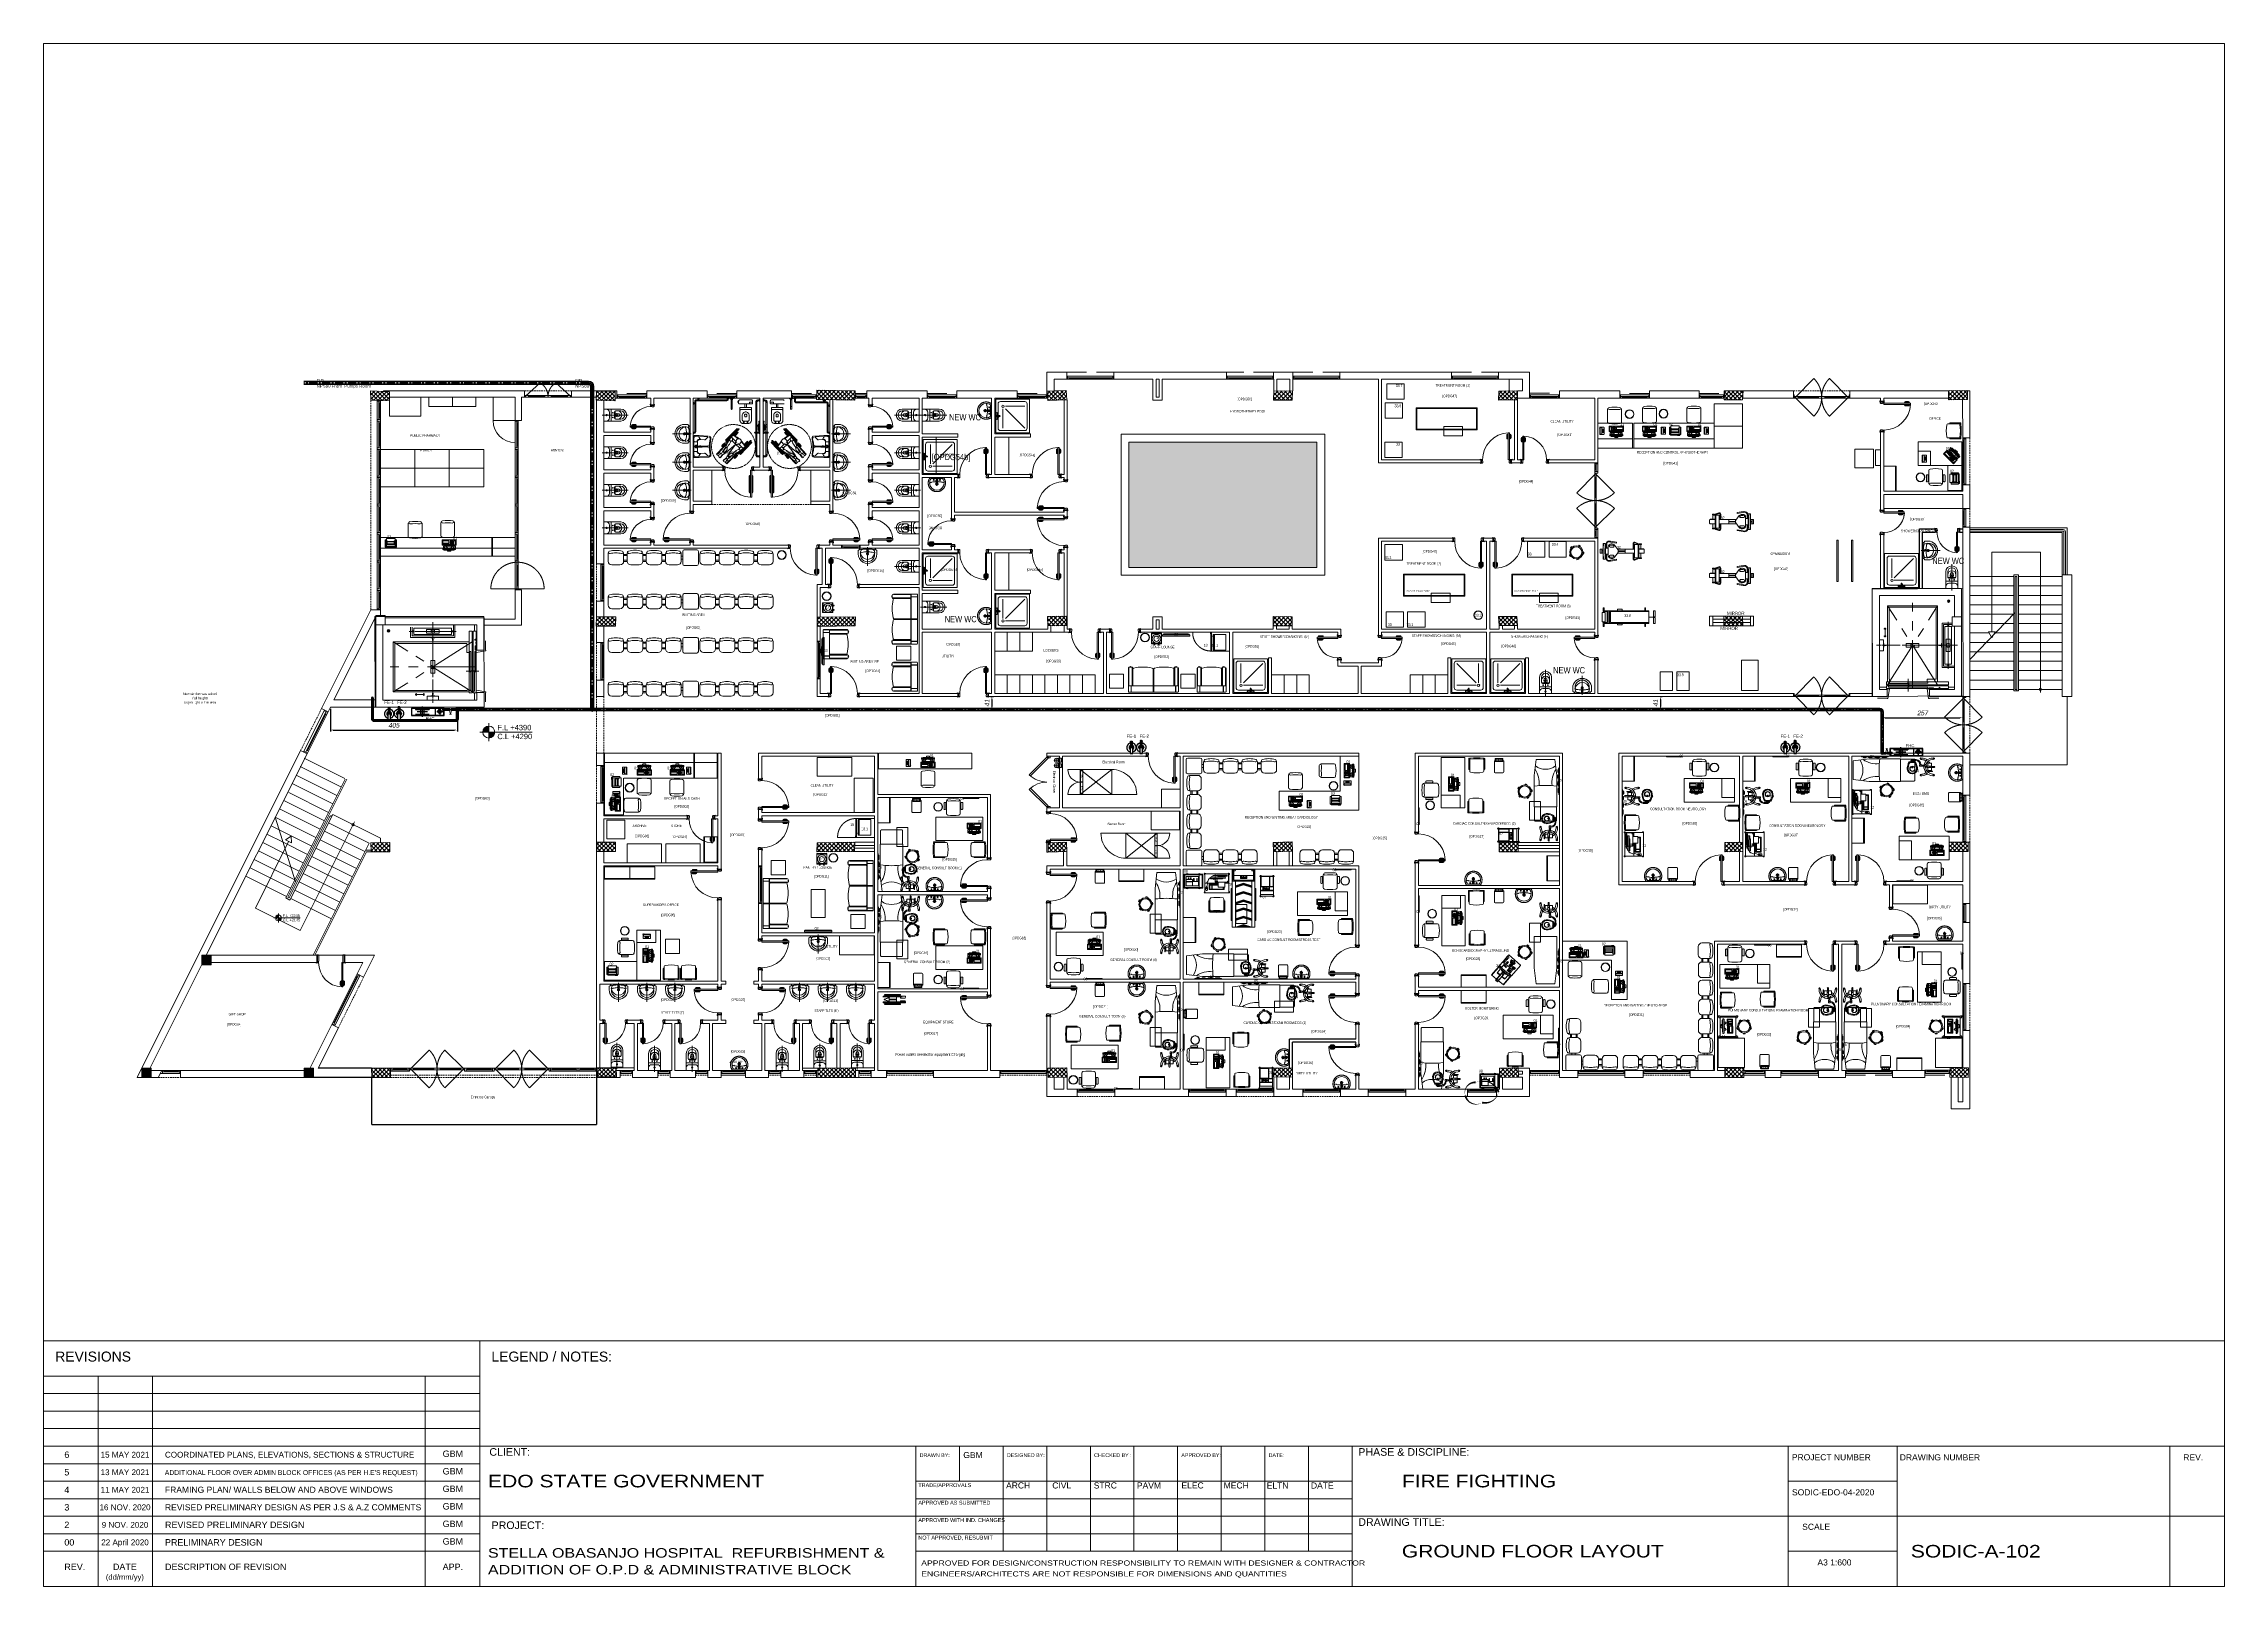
# Model space of a CAD drawing. Extents: x -234346 to 58427, y -132654 to -82394.
# Drawn here: x -158775 to -89188, y -132320 to -83117 of the extents above; entities that cross this region are included whole.
import ezdxf
from ezdxf.enums import TextEntityAlignment as Align

# ---------------------------------------------------------------- set-up
doc = ezdxf.new("R2010")
doc.units = 0
doc.header["$LTSCALE"] = 8
for name, pattern in [('AXES', [50.8, 31.75, -6.35, 6.35, -6.35]), ('CACHE', [9.525, 6.35, -3.175]), ('CENTERX2', [101.6, 63.5, -12.7, 12.7, -12.7]), ('DASHED', [19.05, 12.7, -6.35]), ('DASHED2', [9.525, 6.35, -3.175]), ('HIDDEN', [9.525, 6.35, -3.175]), ('HIDDEN2', [4.7625, 3.175, -1.5875]), ('TRATTEGGIATA', [0.75, 0.5, -0.25])]:
    doc.linetypes.add(name, pattern=pattern)
doc.layers.get('0').update_dxf_attribs({"color": 9, "lineweight": 5})
for name, color, linetype in [('3-MEC-FIRE-EXTIN', 1, 'Continuous'), ('DIM-FIRE', 54, 'Continuous'), ('F-FIR-S', 1, 'Continuous'), ('F-FIR-S-texts', 1, 'Continuous'), ('F-FIR-S-thin', 8, 'Continuous'), ('FF-EQPM', 3, 'Continuous'), ('FF-EQPM-texts', 3, 'Continuous'), ('FIRE', 1, 'Continuous'), ('FIRE-thin', 8, 'Continuous'), ('X-WHITE glass', 9, 'Continuous')]:
    doc.layers.add(name, color=color, linetype=linetype)
for name, color, linetype, lineweight in [('72_EGR_BASE_TEXT', 9, 'Continuous', 5), ('72_EGR_EQP_TAG', 9, 'Continuous', 5), ('Aluminum', 9, 'Continuous', 5), ('Axis', 9, 'CENTERX2', 5), ('C-HYDR-CTCH', 9, 'Continuous', 5), ('Cabin', 9, 'Continuous', 5), ('Dims', 9, 'Continuous', 5), ('dims.', 9, 'Continuous', 5), ('Dual Power', 9, 'Continuous', 5), ('F-ANNO-TEXT-PL', 7, 'Continuous', 25), ('FIXEDFUR$0$KCA_TXITEM', 9, 'Continuous', 5), ('Frame', 9, 'Continuous', 9), ('FURNITURES$0$KCA_FURLSE', 9, 'Continuous', 5), ('Hatch', 9, 'Continuous', 5), ('IFS IT RACK 1000x800mm', 9, 'Continuous', 5), ('LOADING', 9, 'Continuous', 5), ('M-DR-SS', 9, 'Continuous', 5), ('Meubles', 9, 'Continuous', 5), ('NEW Wall', 9, 'Continuous', 5), ('Notes', 9, 'Continuous', 5), ('P-SANR-FIXT', 9, 'Continuous', 18), ('P-SANR-FIXT-1', 9, 'Continuous', 13), ('Proj', 9, 'Continuous', 5), ('SANIT', 9, 'Continuous', 5), ('Structure', 9, 'Continuous', 5), ('Tech', 9, 'DASHED2', 5), ('TYP-ANNO', 9, 'Continuous', 5), ('Walls', 9, 'Continuous', 5), ('Wooden Joinery', 9, 'Continuous', 5)]:
    doc.layers.add(name, color=color, linetype=linetype, lineweight=lineweight)
doc.styles.add('ARIAL', font='arial.ttf')
doc.styles.add('ARIAL-08', font='arial.ttf', dxfattribs={"width": 0.8, "oblique": 10.000004})
doc.styles.add('FIXEDFUR$0$K-SANSERIF', font='sanss___.ttf')
doc.styles.add('list_ghTextstyle', font='romans.shx', dxfattribs={"height": 0.25})
doc.styles.add('MARI3', font='arial.ttf', dxfattribs={"width": 1.2})
doc.styles.add('MtXpl_Swis721_Lt_BT', font='tt0001m_.ttf')
doc.styles.add('ROMAND', font='romand.shx')
doc.styles.get("Standard").update_dxf_attribs({"font": 'ARIALUNI.TTF'})
doc.styles.add('TTLB-A0-JeddahDP$0$Standard', font='txt_____.ttf')
doc.styles.add('TTLB-A0-JeddahDP$0$swis721', font='swiss.ttf')
doc.styles.add('X3G_ENTITY_225140', font='swisscl.ttf', dxfattribs={"height": 200})
doc.styles.add('X3G_ENTITY_225144', font='swisscl.ttf', dxfattribs={"height": 200})
doc.styles.add('X3G_ENTITY_225CD9', font='swisscl.ttf', dxfattribs={"height": 200})
doc.styles.add('X3G_ENTITY_225CDD', font='swisscl.ttf', dxfattribs={"height": 200})
doc.styles.add('X3G_ENTITY_225CE3', font='swisscl.ttf', dxfattribs={"height": 200})
doc.styles.add('X3G_ENTITY_225CE4', font='swisscl.ttf', dxfattribs={"height": 200})
doc.styles.add('X3G_ENTITY_225CE5', font='swisscl.ttf', dxfattribs={"height": 200})
doc.styles.add('X3G_ENTITY_225CF6', font='swisscl.ttf', dxfattribs={"height": 200})
doc.styles.add('X3G_ENTITY_225CFD', font='swisscl.ttf', dxfattribs={"height": 200})
doc.styles.add('X3G_ENTITY_257CF9', font='swisscl.ttf', dxfattribs={"height": 200})
doc.styles.add('X3G_ENTITY_257CFD', font='swisscl.ttf', dxfattribs={"height": 200})
doc.styles.add('X3G_ENTITY_258652', font='swisscl.ttf', dxfattribs={"height": 200})
doc.styles.add('X3G_ENTITY_25868A', font='swisscl.ttf', dxfattribs={"height": 200})
doc.styles.add('X3G_ENTITY_2586C2', font='swisscl.ttf', dxfattribs={"height": 200})
doc.styles.add('X3G_ENTITY_2586FA', font='swisscl.ttf', dxfattribs={"height": 200})
doc.styles.add('X3G_ENTITY_258732', font='swisscl.ttf', dxfattribs={"height": 200})
doc.styles.add('X3G_ENTITY_258767', font='swisscl.ttf', dxfattribs={"height": 200})
doc.styles.add('X3G_ENTITY_2587D3', font='swisscl.ttf', dxfattribs={"height": 200})
doc.styles.add('X3G_ENTITY_2587D4', font='swisscl.ttf', dxfattribs={"height": 200})
doc.styles.add('X3G_ENTITY_2587D5', font='swisscl.ttf', dxfattribs={"height": 200})
doc.styles.add('X3G_ENTITY_2587D6', font='swisscl.ttf', dxfattribs={"height": 200})
doc.styles.add('X3G_ENTITY_2587D7', font='swisscl.ttf', dxfattribs={"height": 200})
doc.styles.add('X3G_ENTITY_2587D9', font='swisscl.ttf', dxfattribs={"height": 200})
doc.styles.add('X3G_ENTITY_2587DA', font='swisscl.ttf', dxfattribs={"height": 200})
doc.styles.add('X3G_ENTITY_2587DC', font='swisscl.ttf', dxfattribs={"height": 200})
doc.styles.add('X3G_ENTITY_2587DD', font='swisscl.ttf', dxfattribs={"height": 200})
doc.styles.add('X3G_ENTITY_2587DE', font='swisscl.ttf', dxfattribs={"height": 200})
doc.styles.add('X3G_ENTITY_2587DF', font='swisscl.ttf', dxfattribs={"height": 200})
doc.styles.add('X3G_ENTITY_2587E0', font='swisscl.ttf', dxfattribs={"height": 200})
doc.styles.add('X3G_ENTITY_2587E1', font='swisscl.ttf', dxfattribs={"height": 200})
doc.styles.add('X3G_ENTITY_2587E2', font='swisscl.ttf', dxfattribs={"height": 200})
doc.styles.add('X3G_ENTITY_2587E3', font='swisscl.ttf', dxfattribs={"height": 200})
doc.styles.add('X3G_ENTITY_2587E4', font='swisscl.ttf', dxfattribs={"height": 200})
doc.styles.add('X3G_ENTITY_2587E5', font='swisscl.ttf', dxfattribs={"height": 200})
doc.styles.add('X3G_ENTITY_2587E6', font='swisscl.ttf', dxfattribs={"height": 200})
doc.styles.add('X3G_ENTITY_2587E7', font='swisscl.ttf', dxfattribs={"height": 200})
doc.styles.add('X3G_ENTITY_2587E8', font='swisscl.ttf', dxfattribs={"height": 200})
doc.styles.add('X3G_ENTITY_2587E9', font='swisscl.ttf', dxfattribs={"height": 200})
doc.styles.add('X3G_ENTITY_2587EA', font='swisscl.ttf', dxfattribs={"height": 200})
doc.styles.add('X3G_ENTITY_2587EB', font='swisscl.ttf', dxfattribs={"height": 200})
doc.styles.add('X3G_ENTITY_2587EC', font='swisscl.ttf', dxfattribs={"height": 200})
doc.styles.add('X3G_ENTITY_2587ED', font='swisscl.ttf', dxfattribs={"height": 200})
doc.styles.add('X3G_ENTITY_2587EE', font='swisscl.ttf', dxfattribs={"height": 200})
doc.styles.add('X3G_ENTITY_2587EF', font='swisscl.ttf', dxfattribs={"height": 200})
doc.styles.add('X3G_ENTITY_2587F0', font='swisscl.ttf', dxfattribs={"height": 200})
doc.styles.add('X3G_ENTITY_2587F1', font='swisscl.ttf', dxfattribs={"height": 200})
doc.styles.add('X3G_ENTITY_2587F2', font='swisscl.ttf', dxfattribs={"height": 200})
doc.styles.add('X3G_ENTITY_2587F3', font='swisscl.ttf', dxfattribs={"height": 200})
doc.styles.add('X3G_ENTITY_2587F4', font='swisscl.ttf', dxfattribs={"height": 200})
doc.styles.add('X3G_ENTITY_2587F5', font='swisscl.ttf', dxfattribs={"height": 200})
doc.styles.add('X3G_ENTITY_2587F6', font='swisscl.ttf', dxfattribs={"height": 200})
doc.styles.add('X3G_ENTITY_2587F7', font='swisscl.ttf', dxfattribs={"height": 200})
doc.styles.add('X3G_ENTITY_2587F8', font='swisscl.ttf', dxfattribs={"height": 200})
doc.styles.add('X3G_ENTITY_2587F9', font='swisscl.ttf', dxfattribs={"height": 200})
doc.styles.add('X3G_ENTITY_2587FA', font='swisscl.ttf', dxfattribs={"height": 200})
doc.styles.add('X3G_ENTITY_2587FB', font='swisscl.ttf', dxfattribs={"height": 200})
doc.styles.add('X3G_ENTITY_2587FC', font='swisscl.ttf', dxfattribs={"height": 200})
doc.styles.add('X3G_ENTITY_258862', font='swisscl.ttf', dxfattribs={"height": 200})
doc.styles.add('X3G_ENTITY_25889A', font='swisscl.ttf', dxfattribs={"height": 200})
doc.styles.add('X3G_ENTITY_2588D2', font='swisscl.ttf', dxfattribs={"height": 200})
doc.styles.add('X3G_ENTITY_2588D4', font='swisscl.ttf', dxfattribs={"height": 200})
doc.styles.add('X3G_ENTITY_25890A', font='swisscl.ttf', dxfattribs={"height": 200})
doc.styles.add('X3G_ENTITY_25AE6C', font='swisscl.ttf', dxfattribs={"height": 200})
doc.styles.add('X3G_ENTITY_25AE6D', font='swisscl.ttf', dxfattribs={"height": 200})
doc.styles.add('X3G_ENTITY_9EC9', font='swisscl.ttf', dxfattribs={"height": 0.2})
doc.styles.add('X3G_ENTITY_9ECA', font='swisscl.ttf', dxfattribs={"height": 0.2})
doc.dimstyles.get("Standard").update_dxf_attribs({"dimtxt": 0.18, "dimasz": 0.18, "dimexe": 0.18, "dimexo": 0.0625, "dimgap": 0.09, "dimtad": 0, "dimtih": 1, "dimtoh": 1, "dimdec": 4, "dimzin": 0, "dimdsep": 46, "dimtxsty": 'Standard', "dimcen": 0.09, "dimadec": 0, "dimazin": 0, "dimtfac": 1, "dimtdec": 4, "dimtofl": 0, "dimtmove": 0, "dimatfit": 3, "dimfxl": 1, "dimtolj": 1, "dimtzin": 0, "dimarcsym": 0})

# ---------------------------------------------------------------- blocks, each defined once
blk = doc.blocks.new('FHR')
for p, q in [((525, 230), (-525, 230)), ((-525, 230), (-525, 0)), ((-525, 0), (525, 0)), ((515, 220), (-515, 220)), ((-515, 220), (-515, 0)), ((-515, 10), (499, 10)), ((-287, 105), (-485, 105)), ((-393, 113), (-463, 113)), ((-393, 98), (-463, 98)), ((-385, 113), (-389, 106)), ((-389, 106), (-386, 98)), ((-303, 98), (-386, 98)), ((-303, 113), (-385, 113)), ((-379, 6), (-379, 204)), ((-231, 8), (-231, 220)), ((397, 195), (-49, 195)), ((-49, 195), (-49, 189)), ((397, 189), (-49, 189)), ((397, 41), (-49, 41)), ((-49, 35), (-49, 41)), ((397, 35), (-49, 35)), ((12, 115), (336, 115)), ((174, 277), (174, -47)), ((220, 189), (220, 41)), ((397, 195), (397, 189)), ((397, 35), (397, 41)), ((499, 10), (499, 0)), ((515, 0), (515, 220)), ((525, 0), (525, 230))]:
    blk.add_line(p, q)
for points in [[(129, 41), (129, 189)], [(160, 195), (160, 207), (188, 207), (188, 195)], [(160, 35), (162, 16), (186, 16), (188, 35)]]:
    blk.add_lwpolyline(points)
for centre, radius, start, end in [((-463, 105), 7.34, 90.52781, 264.10516), ((-379, 105), 62.3, 6.75597, 173.24403), ((-379, 105), 62.3, 186.75597, 353.24403), ((-379, 105), 58.4, 7.21015, 172.78985), ((-379, 105), 58.4, 187.21015, 352.78985), ((-379, 105), 15.6, 27.99577, 332.00423), ((-331, 99), 21, 17.92646, 41.22804), ((-327, 110), 16.7, 314.33224, 342.94485), ((-319, 99), 21, 17.92646, 41.22804), ((-315, 110), 16.7, 314.33224, 342.94485), ((513, -3), 19.4, 85.5009, 136.0643)]:
    blk.add_arc(centre, radius, start, end)
blk = doc.blocks.new('A$C78DF3B07')
h = blk.add_hatch()
h.set_pattern_fill('ANSI31', color=256, scale=0.1, style=0)
h.set_pattern_definition([(45, (-107.481388, -137.98876), (-0.0088388348, 0.0088388348), [])])
edge = h.paths.add_edge_path()
edge.add_line((19.9, 6), (9.9, 6))
edge.add_line((9.9, 6), (9.9, 9))
edge.add_line((9.9, 9), (19.9, 9))
edge.add_arc((19.9, 7.5), 1.53, -90, 90, ccw=False)
at = {"ltscale": 1000}
for p, q in [((6.7, 9.7), (7.7, 10.7)), ((6.7, 5.2), (6.8, 5.3)), ((6.8, 9.7), (7.9, 10.9)), ((6.8, 5.1), (7, 5.3)), ((6.8, 5.1), (6.9, 5.3)), ((6.9, 9.7), (8.2, 11)), ((6.9, 5), (7.2, 5.3)), ((6.9, 5), (7.2, 5.3)), ((7, 9.7), (8.4, 11.1)), ((7, 4.9), (7.3, 5.2)), ((7, 4.9), (7.3, 5.2)), ((7.1, 9.7), (8.5, 11.1)), ((7.1, 4.7), (7.4, 5.1)), ((7.1, 4.8), (7.4, 5.1)), ((7.2, 9.7), (7.4, 9.9)), ((7.2, 4.6), (7.5, 5)), ((7.2, 4.7), (7.5, 5)), ((7.3, 4.5), (7.7, 4.9)), ((7.3, 4.6), (7.6, 4.9)), ((7.4, 4.5), (7.7, 4.8)), ((7.5, 10), (8.7, 11.2)), ((7.5, 4.4), (7.8, 4.8)), ((7.5, 4.4), (7.8, 4.7)), ((7.6, 4.4), (7.9, 4.7)), ((7.6, 4.3), (8, 4.6)), ((7.7, 4.3), (8, 4.6)), ((7.8, 4.2), (8.2, 4.5)), ((7.8, 4.2), (8.1, 4.5)), ((7.9, 4.1), (8.2, 4.5)), ((8, 10.4), (8.8, 11.2)), ((8, 4.1), (8.4, 4.4)), ((8, 4.1), (8.3, 4.4)), ((8.1, 4), (8.4, 4.4)), ((8.2, 10.5), (9, 11.3)), ((8.2, 4), (8.5, 4.3)), ((8.3, 3.9), (8.7, 4.3)), ((8.3, 4), (8.6, 4.3)), ((8.4, 3.9), (8.7, 4.2)), ((8.5, 10.6), (9.1, 11.3)), ((8.5, 3.9), (8.8, 4.2)), ((8.6, 10.7), (9.3, 11.3)), ((8.6, 3.8), (9, 4.2)), ((8.6, 3.8), (8.9, 4.2)), ((8.7, 3.8), (9.1, 4.1)), ((8.8, 10.8), (9.4, 11.3)), ((8.8, 3.8), (9.2, 4.1)), ((8.9, 3.7), (9.2, 4.1)), ((9, 10.8), (9.5, 11.4)), ((9, 3.7), (9.3, 4.1)), ((9.1, 10.9), (9.6, 11.4)), ((9.1, 3.7), (9.5, 4.1)), ((9.1, 3.7), (9.4, 4.1)), ((9.2, 10.9), (9.7, 11.4)), ((9.2, 3.7), (9.6, 4.1)), ((9.3, 3.7), (9.7, 4.1)), ((9.4, 10.9), (9.8, 11.4)), ((9.4, 3.6), (9.8, 4.1)), ((9.5, 10.9), (9.9, 11.4)), ((9.5, 3.6), (9.9, 4.1)), ((9.6, 10.9), (10, 11.4)), ((9.6, 3.6), (10, 4.1)), ((9.7, 10.9), (10.1, 11.4)), ((9.7, 3.6), (10.2, 4.1)), ((9.8, 10.9), (10.2, 11.4)), ((9.8, 3.6), (10.3, 4.1)), ((9.9, 10.9), (10.3, 11.4)), ((9.9, 3.6), (10.4, 4.1)), ((10, 10.9), (10.4, 11.3)), ((10, 3.6), (10.5, 4.1)), ((10.1, 10.9), (10.5, 11.3)), ((10.1, 3.6), (10.7, 4.2)), ((10.2, 10.9), (10.6, 11.3)), ((10.3, 10.9), (10.7, 11.3)), ((10.3, 3.6), (10.8, 4.2)), ((10.4, 10.9), (10.8, 11.3)), ((10.4, 3.7), (11, 4.2)), ((10.5, 10.9), (10.9, 11.2)), ((10.5, 3.7), (11.1, 4.3)), ((10.6, 10.9), (10.9, 11.2)), ((10.6, 3.7), (11.3, 4.4)), ((10.7, 10.8), (11, 11.2)), ((10.8, 10.8), (11.1, 11.2)), ((10.8, 10.8), (11.2, 11.1)), ((10.8, 3.7), (11.5, 4.5)), ((10.9, 10.8), (11.3, 11.1)), ((10.9, 3.8), (11.8, 4.7)), ((11, 10.7), (11.3, 11.1)), ((11.1, 10.7), (11.4, 11.1)), ((11.1, 3.8), (13.5, 6.3)), ((11.2, 10.7), (11.6, 11)), ((11.2, 10.7), (11.5, 11)), ((11.2, 3.9), (13.5, 6.1)), ((11.3, 10.6), (11.6, 11)), ((11.4, 10.6), (11.8, 10.9)), ((11.4, 10.6), (11.7, 10.9)), ((11.4, 3.9), (13.4, 6)), ((11.5, 10.5), (11.8, 10.8)), ((11.6, 10.4), (12, 10.8)), ((11.6, 10.5), (11.9, 10.8)), ((11.6, 4), (13.3, 5.8)), ((11.7, 10.4), (12, 10.7)), ((11.8, 10.4), (12.1, 10.7)), ((11.8, 10.3), (12.2, 10.6)), ((11.8, 4.2), (13.2, 5.5)), ((11.9, 10.3), (12.2, 10.6)), ((12, 10.2), (12.3, 10.5)), ((12, 10.2), (12.3, 10.5)), ((12.1, 10.1), (12.4, 10.4)), ((12.1, 10.1), (12.4, 10.4)), ((12.2, 10), (12.6, 10.3)), ((12.2, 10), (12.5, 10.3)), ((12.2, 4.4), (13, 5.2)), ((12.3, 9.9), (12.6, 10.2)), ((12.4, 9.9), (12.7, 10.2)), ((12.4, 9.8), (12.7, 10.1)), ((12.5, 9.8), (12.8, 10.1)), ((12.5, 9.7), (12.8, 10)), ((12.6, 9.6), (12.9, 10)), ((12.6, 9.6), (12.9, 9.9)), ((12.6, 9.5), (13, 9.8)), ((12.7, 9.5), (13, 9.8)), ((12.7, 9.4), (13, 9.7)), ((12.7, 5.5), (13.6, 6.4)), ((12.8, 9.3), (13.1, 9.7)), ((12.8, 9.3), (13.1, 9.6)), ((12.9, 9.1), (13.2, 9.5)), ((12.9, 9.2), (13.2, 9.5)), ((12.9, 9.1), (13.3, 9.4)), ((12.9, 5.8), (13.6, 6.6)), ((13, 9), (13.3, 9.3)), ((13, 8.8), (13.4, 9.2)), ((13, 8.9), (13.3, 9.2)), ((13, 6), (13.7, 6.7)), ((13.1, 8.8), (13.4, 9.1)), ((13.1, 8.6), (13.5, 9)), ((13.1, 8.7), (13.4, 9)), ((13.1, 8.5), (13.5, 8.9)), ((13.1, 6.4), (13.7, 7)), ((13.1, 6.2), (13.7, 6.9)), ((13.2, 8.5), (13.5, 8.8)), ((13.2, 8.4), (13.5, 8.7)), ((13.2, 8.2), (13.6, 8.6)), ((13.2, 8.3), (13.6, 8.6)), ((13.2, 8.1), (13.6, 8.5)), ((13.2, 6.8), (13.7, 7.3)), ((13.2, 6.7), (13.7, 7.2)), ((13.2, 6.5), (13.7, 7.1)), ((13.3, 8), (13.6, 8.4)), ((13.3, 7.9), (13.7, 8.3)), ((13.3, 7.8), (13.7, 8.2)), ((13.3, 7.7), (13.7, 8.1)), ((13.3, 7.6), (13.7, 8)), ((13.3, 7.5), (13.7, 7.9)), ((13.3, 7.3), (13.7, 7.8)), ((13.3, 7.4), (13.7, 7.8)), ((13.3, 7.2), (13.7, 7.6)), ((13.3, 7.1), (13.7, 7.5)), ((13.3, 7), (13.7, 7.4))]:
    blk.add_line(p, q, dxfattribs=at)
blk.add_lwpolyline([(0, 9.7), (9.9, 9.7), (9.9, 5.3), (0, 5.3)], close=True)
blk.add_lwpolyline([(19.9, 6), (9.9, 6), (9.9, 9), (19.9, 9)])
blk.add_circle((9.9, 4.1), 1.15, dxfattribs=at)
for radius, start, end in [(7.5, 196.9771, 163.0229), (3.88, 214.3568, 145.6432), (3.44, 218.9156, 140.4795), (1.83, 270, 90)]:
    blk.add_arc((9.9, 7.5), radius, start, end, dxfattribs=at)
blk.add_arc((19.9, 7.5), 1.53, 270, 90)
blk = doc.blocks.new('A$C1A9759E8')
at = {"ltscale": 0.001, "xscale": 1.25810685, "yscale": 1.25810685, "zscale": 1.25810685, "rotation": 180}
blk.add_blockref('A$C78DF3B07', (26.9, 18.9), dxfattribs=at)
blk = doc.blocks.new('FFGF')
at = {"layer": '3-MEC-FIRE-EXTIN'}
h = blk.add_hatch(dxfattribs=at)
h.set_pattern_fill('ANSI31', color=5, scale=1.981518, angle=90, style=0)
h.set_pattern_definition([(45, (-150631.46242, -106814.70736), (0.175143127, -0.175143127), [])])
edge = h.paths.add_edge_path()
edge.add_line((-147779, -104291), (-147779, -104490))
edge.add_line((-147779, -104490), (-147718, -104490))
edge.add_line((-147718, -104490), (-147718, -104291))
h = blk.add_hatch(dxfattribs=at)
h.set_pattern_fill('ANSI31', color=5, scale=1.981518, angle=90, style=0)
h.set_pattern_definition([(45, (-126945.53252, -107891.00772), (0.175143127, -0.175143127), [])])
edge = h.paths.add_edge_path()
edge.add_line((-124093, -105368), (-124093, -105566))
edge.add_line((-124093, -105566), (-124032, -105566))
edge.add_line((-124032, -105566), (-124032, -105368))
h = blk.add_hatch(dxfattribs=at)
h.set_pattern_fill('ANSI31', color=5, scale=1.981518, angle=90, style=0)
h.set_pattern_definition([(45, (-106081.7198, -107891.00772), (0.175143127, -0.175143127), [])])
edge = h.paths.add_edge_path()
edge.add_line((-103229, -105368), (-103229, -105566))
edge.add_line((-103229, -105566), (-103168, -105566))
edge.add_line((-103168, -105566), (-103168, -105368))
at = {"layer": '3-MEC-FIRE-EXTIN', "color": 5, "ltscale": 1000}
for p, q in [((-147809, -104537), (-147803, -104531)), ((-147808, -104538), (-147802, -104532)), ((-147807, -104539), (-147801, -104533)), ((-147806, -104541), (-147800, -104534)), ((-147805, -104542), (-147799, -104535)), ((-147804, -104543), (-147798, -104537)), ((-147803, -104544), (-147797, -104538)), ((-147802, -104545), (-147796, -104539)), ((-147801, -104546), (-147795, -104540)), ((-147800, -104547), (-147794, -104541)), ((-147799, -104548), (-147793, -104542)), ((-147798, -104549), (-147792, -104543)), ((-147796, -104550), (-147792, -104545)), ((-147795, -104551), (-147792, -104547)), ((-147794, -104552), (-147792, -104549)), ((-147777, -104428), (-147764, -104414)), ((-147774, -104426), (-147761, -104414)), ((-147770, -104425), (-147759, -104413)), ((-147728, -104425), (-147721, -104418)), ((-147726, -104425), (-147720, -104418)), ((-147725, -104426), (-147718, -104419)), ((-147723, -104426), (-147717, -104420)), ((-147722, -104427), (-147715, -104420)), ((-147720, -104427), (-147714, -104421)), ((-147719, -104428), (-147713, -104422)), ((-147718, -104429), (-147711, -104422)), ((-147716, -104430), (-147710, -104423)), ((-147715, -104430), (-147709, -104424)), ((-147714, -104431), (-147707, -104425)), ((-147712, -104432), (-147706, -104426)), ((-147711, -104433), (-147705, -104426)), ((-147710, -104434), (-147703, -104427)), ((-147708, -104434), (-147702, -104428)), ((-147707, -104435), (-147701, -104429)), ((-147706, -104436), (-147700, -104430)), ((-147705, -104437), (-147699, -104431)), ((-147705, -104545), (-147676, -104516)), ((-147705, -104547), (-147678, -104519)), ((-147705, -104549), (-147679, -104523)), ((-147705, -104551), (-147682, -104527)), ((-147705, -104553), (-147685, -104533)), ((-147705, -104543), (-147702, -104539)), ((-147704, -104438), (-147698, -104432)), ((-147703, -104439), (-147697, -104433)), ((-147702, -104440), (-147695, -104434)), ((-147701, -104441), (-147694, -104435)), ((-147699, -104442), (-147693, -104436)), ((-147699, -104536), (-147675, -104513)), ((-147698, -104443), (-147692, -104437)), ((-147697, -104444), (-147691, -104438)), ((-147696, -104446), (-147690, -104439)), ((-147696, -104447), (-147689, -104441)), ((-147695, -104448), (-147688, -104442)), ((-147694, -104449), (-147688, -104443)), ((-147693, -104450), (-147687, -104444)), ((-147692, -104452), (-147686, -104445)), ((-147691, -104453), (-147685, -104447)), ((-147690, -104454), (-147684, -104448)), ((-147690, -104455), (-147683, -104449)), ((-147689, -104457), (-147682, -104450)), ((-147688, -104458), (-147682, -104452)), ((-147687, -104460), (-147681, -104453)), ((-147687, -104461), (-147680, -104454)), ((-147686, -104462), (-147679, -104456)), ((-147685, -104464), (-147679, -104457)), ((-147685, -104465), (-147678, -104459)), ((-147684, -104467), (-147678, -104460)), ((-147684, -104469), (-147677, -104462)), ((-147683, -104470), (-147676, -104463)), ((-147683, -104472), (-147676, -104465)), ((-147682, -104473), (-147675, -104466)), ((-147682, -104475), (-147675, -104468)), ((-124123, -105613), (-124117, -105607)), ((-124122, -105615), (-124116, -105608)), ((-124121, -105616), (-124115, -105610)), ((-124120, -105617), (-124114, -105611)), ((-124119, -105618), (-124113, -105612)), ((-124118, -105619), (-124112, -105613)), ((-124117, -105620), (-124111, -105614)), ((-124116, -105621), (-124110, -105615)), ((-124115, -105622), (-124109, -105616)), ((-124114, -105623), (-124108, -105617)), ((-124113, -105624), (-124107, -105618)), ((-124112, -105625), (-124106, -105619)), ((-124111, -105626), (-124106, -105622)), ((-124109, -105627), (-124106, -105624)), ((-124108, -105628), (-124106, -105626)), ((-124092, -105504), (-124078, -105490)), ((-124088, -105502), (-124075, -105490)), ((-124085, -105501), (-124073, -105490)), ((-124042, -105501), (-124035, -105494)), ((-124041, -105501), (-124034, -105495)), ((-124039, -105502), (-124032, -105495)), ((-124037, -105502), (-124031, -105496)), ((-124036, -105503), (-124029, -105497)), ((-124034, -105504), (-124028, -105497)), ((-124033, -105504), (-124027, -105498)), ((-124032, -105505), (-124025, -105499)), ((-124030, -105506), (-124024, -105499)), ((-124029, -105507), (-124023, -105500)), ((-124028, -105507), (-124021, -105501)), ((-124026, -105508), (-124020, -105502)), ((-124025, -105509), (-124019, -105503)), ((-124024, -105510), (-124018, -105504)), ((-124023, -105511), (-124016, -105504)), ((-124021, -105512), (-124015, -105505)), ((-124020, -105513), (-124014, -105506)), ((-124019, -105513), (-124013, -105507)), ((-124019, -105621), (-123990, -105592)), ((-124019, -105623), (-123992, -105595)), ((-124019, -105625), (-123993, -105599)), ((-124019, -105627), (-123996, -105604)), ((-124019, -105629), (-123999, -105609)), ((-124019, -105619), (-124016, -105616)), ((-124018, -105514), (-124012, -105508)), ((-124017, -105515), (-124011, -105509)), ((-124016, -105516), (-124010, -105510)), ((-124015, -105517), (-124008, -105511)), ((-124014, -105519), (-124007, -105512)), ((-124013, -105520), (-124006, -105513)), ((-124013, -105613), (-123989, -105589)), ((-124012, -105521), (-124005, -105515)), ((-124011, -105522), (-124004, -105516)), ((-124010, -105523), (-124003, -105517)), ((-124009, -105524), (-124002, -105518)), ((-124008, -105525), (-124002, -105519)), ((-124007, -105527), (-124001, -105520)), ((-124006, -105528), (-124000, -105522)), ((-124005, -105529), (-123999, -105523)), ((-124004, -105530), (-123998, -105524)), ((-124004, -105532), (-123997, -105525)), ((-124003, -105533), (-123996, -105527)), ((-124002, -105534), (-123996, -105528)), ((-124001, -105536), (-123995, -105529)), ((-124001, -105537), (-123994, -105531)), ((-124000, -105539), (-123994, -105532)), ((-123999, -105540), (-123993, -105534)), ((-123999, -105542), (-123992, -105535)), ((-123998, -105543), (-123992, -105537)), ((-123998, -105545), (-123991, -105538)), ((-123997, -105546), (-123990, -105540)), ((-123997, -105548), (-123990, -105541)), ((-123996, -105550), (-123989, -105543)), ((-123996, -105551), (-123989, -105544)), ((-103259, -105613), (-103253, -105607)), ((-103258, -105615), (-103252, -105608)), ((-103257, -105616), (-103251, -105610)), ((-103256, -105617), (-103250, -105611)), ((-103255, -105618), (-103249, -105612)), ((-103254, -105619), (-103248, -105613)), ((-103253, -105620), (-103247, -105614)), ((-103252, -105621), (-103246, -105615)), ((-103251, -105622), (-103245, -105616)), ((-103250, -105623), (-103244, -105617)), ((-103249, -105624), (-103243, -105618)), ((-103248, -105625), (-103242, -105619)), ((-103247, -105626), (-103242, -105622)), ((-103246, -105627), (-103242, -105624)), ((-103244, -105628), (-103242, -105626)), ((-103228, -105504), (-103214, -105490)), ((-103224, -105502), (-103212, -105490)), ((-103221, -105501), (-103209, -105490)), ((-103178, -105501), (-103171, -105494)), ((-103177, -105501), (-103170, -105495)), ((-103175, -105502), (-103168, -105495)), ((-103174, -105502), (-103167, -105496)), ((-103172, -105503), (-103166, -105497)), ((-103171, -105504), (-103164, -105497)), ((-103169, -105504), (-103163, -105498)), ((-103168, -105505), (-103161, -105499)), ((-103166, -105506), (-103160, -105499)), ((-103165, -105507), (-103159, -105500)), ((-103164, -105507), (-103157, -105501)), ((-103162, -105508), (-103156, -105502)), ((-103161, -105509), (-103155, -105503)), ((-103160, -105510), (-103154, -105504)), ((-103159, -105511), (-103153, -105504)), ((-103158, -105512), (-103151, -105505)), ((-103156, -105513), (-103150, -105506)), ((-103155, -105513), (-103149, -105507)), ((-103155, -105621), (-103127, -105592)), ((-103155, -105623), (-103128, -105595)), ((-103155, -105625), (-103130, -105599)), ((-103155, -105627), (-103132, -105604)), ((-103155, -105629), (-103135, -105609)), ((-103155, -105619), (-103152, -105616)), ((-103154, -105514), (-103148, -105508)), ((-103153, -105515), (-103147, -105509)), ((-103152, -105516), (-103146, -105510)), ((-103151, -105517), (-103145, -105511)), ((-103150, -105519), (-103144, -105512)), ((-103149, -105520), (-103143, -105513)), ((-103149, -105613), (-103126, -105589)), ((-103148, -105521), (-103142, -105515)), ((-103147, -105522), (-103141, -105516)), ((-103146, -105523), (-103140, -105517)), ((-103145, -105524), (-103139, -105518)), ((-103144, -105525), (-103138, -105519)), ((-103143, -105527), (-103137, -105520)), ((-103142, -105528), (-103136, -105522)), ((-103141, -105529), (-103135, -105523)), ((-103141, -105530), (-103134, -105524)), ((-103140, -105532), (-103133, -105525)), ((-103139, -105533), (-103133, -105527)), ((-103138, -105534), (-103132, -105528)), ((-103138, -105536), (-103131, -105529)), ((-103137, -105537), (-103130, -105531)), ((-103136, -105539), (-103130, -105532)), ((-103136, -105540), (-103129, -105534)), ((-103135, -105542), (-103128, -105535)), ((-103135, -105543), (-103128, -105537)), ((-103134, -105545), (-103127, -105538)), ((-103133, -105546), (-103127, -105540)), ((-103133, -105548), (-103126, -105541)), ((-103133, -105550), (-103126, -105543)), ((-103132, -105551), (-103125, -105544))]:
    blk.add_line(p, q, dxfattribs=at)
at = {"layer": '3-MEC-FIRE-EXTIN', "color": 5}
for points in [[(-147779, -104291), (-147779, -104490), (-147718, -104490), (-147718, -104291)], [(-124093, -105368), (-124093, -105566), (-124032, -105566), (-124032, -105368)], [(-103229, -105368), (-103229, -105566), (-103168, -105566), (-103168, -105368)]]:
    blk.add_lwpolyline(points, dxfattribs=at)
for points in [[(-147705, -104685), (-147705, -104490), (-147792, -104490), (-147792, -104685)], [(-124019, -105761), (-124019, -105566), (-124106, -105566), (-124106, -105761)], [(-103155, -105761), (-103155, -105566), (-103242, -105566), (-103242, -105761)]]:
    blk.add_lwpolyline(points, close=True, dxfattribs=at)
at = {"layer": '3-MEC-FIRE-EXTIN', "color": 5, "ltscale": 1000}
for centre, radius, start, end in [((-147749, -104490), 149, 286.9771, 253.0229), ((-147749, -104490), 76.9, 304.35684, 235.64316), ((-147749, -104490), 68.2, 309.5205, 231.08438), ((-147749, -104490), 36.2, 0, 180), ((-124063, -105566), 149, 286.9771, 253.0229), ((-124063, -105566), 76.9, 304.35684, 235.64316), ((-124063, -105566), 68.2, 309.5205, 231.08438), ((-124063, -105566), 36.2, 0, 180), ((-103199, -105566), 149, 286.9771, 253.0229), ((-103199, -105566), 76.9, 304.35684, 235.64316), ((-103199, -105566), 68.2, 309.5205, 231.08438), ((-103199, -105566), 36.2, 0, 180)]:
    blk.add_arc(centre, radius, start, end, dxfattribs=at)
at = {"layer": 'F-FIR-S', "lineweight": 50, "ltscale": 1.014}
blk.add_line((-148282, -104705), (-148282, -103999), dxfattribs=at)
at = {"layer": 'F-FIR-S', "ltscale": 1.014}
blk.add_line((-100106, -105743), (-99802, -105743), dxfattribs=at)
at = {"layer": 'F-FIR-S', "linetype": 'Continuous', "lineweight": 15, "ltscale": 1.014}
for centre, radius in [((-141270, -94354), 25), ((-148282, -103986), 12.5), ((-100106, -105743), 28.1)]:
    blk.add_circle(centre, radius, dxfattribs=at)
at = {"layer": 'F-FIR-S', "lineweight": 50, "ltscale": 1.014}
for centre, start, end in [((-141271, -93943), 0, 90), ((-100107, -104355), 0, 90), ((-148281, -104705), 180, 270), ((-145574, -104705), 270, 0)]:
    blk.add_arc(centre, 1.25, start, end, dxfattribs=at)
at = {"layer": 'F-FIR-S-thin', "linetype": 'AXES', "lineweight": 20, "ltscale": 1.014}
for p, q in [((-141230, -94354), (-141310, -94354)), ((-141270, -94314), (-141270, -94394)), ((-148302, -103986), (-148262, -103986)), ((-148282, -103966), (-148282, -103999)), ((-100061, -105743), (-100151, -105743)), ((-100106, -105698), (-100106, -105788))]:
    blk.add_line(p, q, dxfattribs=at)
at = {"layer": 'FIRE', "lineweight": 35, "ltscale": 1.014}
for p, q in [((-141385, -93893), (-150468, -93893)), ((-141385, -93982), (-141385, -93893)), ((-141385, -93982), (-150468, -93982)), ((-141315, -94239), (-141315, -94052)), ((-141315, -94052), (-141226, -94052)), ((-141315, -94354), (-141315, -94239)), ((-141315, -94239), (-141226, -94239)), ((-141315, -94468), (-141315, -94354)), ((-141315, -104239), (-141315, -94468)), ((-141315, -94468), (-141226, -94468)), ((-141226, -94239), (-141226, -94052)), ((-141226, -94354), (-141226, -94239)), ((-141226, -94468), (-141226, -94354)), ((-141226, -104239), (-141226, -94468)), ((-148307, -103986), (-148307, -104043)), ((-148307, -104043), (-148307, -104649)), ((-148258, -104043), (-148307, -104043)), ((-148258, -103986), (-148258, -104043)), ((-148258, -104043), (-148258, -104649)), ((-145956, -104329), (-146013, -104329)), ((-145956, -104378), (-146013, -104378)), ((-145826, -104329), (-145956, -104329)), ((-145956, -104378), (-145956, -104329)), ((-145826, -104378), (-145956, -104378)), ((-145670, -104329), (-145759, -104329)), ((-145670, -104378), (-145759, -104378)), ((-145620, -104323), (-145670, -104329)), ((-145670, -104378), (-145670, -104329)), ((-145620, -104384), (-145670, -104378)), ((-145621, -104384), (-145621, -104323)), ((-145621, -104323), (-145524, -104323)), ((-145620, -104384), (-145620, -104323)), ((-145524, -104323), (-145524, -104384)), ((-141320, -104323), (-145524, -104323)), ((-141320, -104323), (-141320, -104384)), ((-141320, -104323), (-141220, -104323)), ((-141315, -104323), (-141315, -104239)), ((-141315, -104239), (-141226, -104239)), ((-141226, -104323), (-141226, -104239)), ((-100182, -104323), (-141220, -104323)), ((-141220, -104384), (-141220, -104323)), ((-100182, -104384), (-100182, -104323)), ((-148258, -104649), (-148307, -104649)), ((-148225, -104682), (-145630, -104682)), ((-148225, -104682), (-148225, -104730)), ((-148225, -104730), (-145630, -104730)), ((-145630, -104682), (-145630, -104730)), ((-145621, -104384), (-145597, -104384)), ((-145597, -104384), (-145597, -104414)), ((-145597, -104414), (-145597, -104649)), ((-145548, -104414), (-145597, -104414)), ((-145597, -104649), (-145548, -104649)), ((-145524, -104384), (-145548, -104384)), ((-145548, -104384), (-145548, -104414)), ((-145548, -104414), (-145548, -104649)), ((-141320, -104384), (-145524, -104384)), ((-141220, -104384), (-141320, -104384)), ((-100182, -104384), (-141220, -104384)), ((-100136, -105667), (-100136, -104429)), ((-100136, -104429), (-100076, -104429)), ((-100076, -105667), (-100076, -104429)), ((-100136, -105667), (-100076, -105667)), ((-100136, -105743), (-100136, -105667)), ((-100076, -105743), (-100076, -105667))]:
    blk.add_line(p, q, dxfattribs=at)
at = {"layer": 'FIRE', "lineweight": 15}
for p, q in [((-145826, -104329), (-145826, -104378)), ((-145794, -104353), (-145761, -104385)), ((-145759, -104329), (-145759, -104378)), ((-99996, -105768), (-99997, -105720)), ((-99962, -105744), (-99995, -105713)), ((-99929, -105768), (-99930, -105719))]:
    blk.add_line(p, q, dxfattribs=at)
at = {"layer": 'FIRE', "lineweight": 25}
for p, q in [((-100078, -105721), (-99997, -105720)), ((-100078, -105769), (-99996, -105768)), ((-99930, -105719), (-99860, -105719)), ((-99929, -105768), (-99859, -105767)), ((-99860, -105719), (-99803, -105718)), ((-99860, -105719), (-99859, -105767)), ((-99859, -105767), (-99802, -105767))]:
    blk.add_line(p, q, dxfattribs=at)
at = {"layer": 'FIRE', "lineweight": 15}
for points in [[(-145826, -104385), (-145826, -104385), (-145826, -104322), (-145826, -104322), (-145794, -104353), (-145826, -104385), (-145826, -104322)], [(-145761, -104385), (-145761, -104385), (-145761, -104322), (-145761, -104322), (-145794, -104353), (-145761, -104385), (-145761, -104322)], [(-145826, -104385), (-145794, -104508), (-145761, -104385)], [(-99930, -105712), (-99963, -105589), (-99995, -105713)], [(-99995, -105713), (-99995, -105713), (-99994, -105776), (-99994, -105776), (-99962, -105744), (-99995, -105713), (-99994, -105776)], [(-99930, -105712), (-99930, -105712), (-99929, -105775), (-99929, -105775), (-99962, -105744), (-99930, -105712), (-99929, -105775)]]:
    blk.add_lwpolyline(points, dxfattribs=at)
at = {"layer": 'FIRE', "lineweight": 15, "const_width": 16.2}
for points in [[(-145794, -104372), (-145794, -104335)], [(-99962, -105725), (-99962, -105763)]]:
    blk.add_lwpolyline(points, dxfattribs=at)
at = {"layer": 'FIRE', "lineweight": 15}
for points in [[(-145754, -104508, 12.8, 12.8, 0), (-145834, -104508, 0, 0, 0)], [(-100003, -105589, 12.8, 12.8, 0), (-99923, -105589, 0, 0, 0)]]:
    blk.add_lwpolyline(points, format="xyseb", dxfattribs=at)
at = {"layer": 'FIRE', "lineweight": 35, "ltscale": 1.014}
blk.add_circle((-100106, -105743), 30.2, dxfattribs=at)
for centre, radius, start, end in [((-141385, -94052), 159, 0, 90), ((-141385, -94052), 70, 0, 90), ((-141270, -94354), 44.5, 0, 180), ((-148282, -103986), 24.1, 0, 180), ((-146013, -104353), 24.2, 90, 270), ((-100182, -104429), 106, 0, 90), ((-148225, -104649), 81.2, 180, 270), ((-148225, -104649), 32.8, 180, 270), ((-145630, -104649), 32.8, 270, 0), ((-145630, -104649), 81.2, 270, 0), ((-100182, -104429), 45.9, 0, 90)]:
    blk.add_arc(centre, radius, start, end, dxfattribs=at)
at = {"layer": 'FIRE', "lineweight": 25}
blk.add_arc((-99802, -105743), 24.1, 270.42771, 90.42771, dxfattribs=at)
at = {"layer": 'FIRE', "lineweight": 35, "ltscale": 1.014}
blk.add_open_spline([(-145597, -104384), (-145593, -104381), (-145585, -104375), (-145573, -104372), (-145560, -104375), (-145552, -104381), (-145548, -104384)], degree=3, dxfattribs=at)
at = {"layer": 'FIRE'}
for p in [(-145826, -104353), (-145759, -104353), (-99996, -105744), (-99929, -105744)]:
    blk.add_point(p, dxfattribs=at)
at = {"layer": 'FIRE-thin', "linetype": 'AXES', "lineweight": 20, "ltscale": 1.014}
for p, q in [((-141385, -93937), (-150468, -93937)), ((-141270, -94239), (-141270, -94052)), ((-141270, -94354), (-141270, -94239)), ((-141270, -94468), (-141270, -94354)), ((-141270, -104239), (-141270, -94468)), ((-148244, -103986), (-148321, -103986)), ((-148282, -103948), (-148282, -104043)), ((-148282, -104043), (-148282, -104649)), ((-146052, -104353), (-145956, -104353)), ((-146013, -104392), (-146013, -104315)), ((-145826, -104353), (-145956, -104353)), ((-145670, -104353), (-145759, -104353)), ((-145620, -104353), (-145670, -104353)), ((-145621, -104353), (-145524, -104353)), ((-145573, -104375), (-145573, -104414)), ((-141320, -104353), (-145524, -104353)), ((-141341, -104353), (-141199, -104353)), ((-141320, -104353), (-141220, -104353)), ((-141270, -104425), (-141270, -104239)), ((-100182, -104353), (-141220, -104353)), ((-148225, -104706), (-145630, -104706)), ((-145573, -104414), (-145573, -104649)), ((-100106, -105667), (-100106, -104429)), ((-100154, -105743), (-100058, -105743)), ((-100106, -105791), (-100106, -105667))]:
    blk.add_line(p, q, dxfattribs=at)
at = {"layer": 'FIRE-thin', "linetype": 'CACHE', "lineweight": 20, "ltscale": 1.014}
for p, q in [((-141315, -104353), (-141315, -104323)), ((-141226, -104353), (-141226, -104323))]:
    blk.add_line(p, q, dxfattribs=at)
at = {"layer": 'FIRE-thin', "linetype": 'AXES', "lineweight": 15}
for p, q in [((-100078, -105745), (-99996, -105744)), ((-99929, -105744), (-99859, -105743)), ((-99764, -105742), (-99859, -105743)), ((-99803, -105704), (-99802, -105781))]:
    blk.add_line(p, q, dxfattribs=at)
at = {"layer": 'FIRE-thin', "linetype": 'Continuous', "lineweight": 20, "ltscale": 1.014}
for points in [[(-150468, -93893, 0, 0, 0.198912), (-150471, -93894, 0, 0, 0.45748), (-150468, -93937, 0, 6.93, 0), (-150468, -93941, 0, 0, 0), (-150466, -93979, 3.56, 3.56, -0.414214), (-150469, -93979, 3.56, 3.56, -0.442644), (-150468, -93940, 0, 0, 0), (-150469, -93979, 3.56, 3.56, 0.414214), (-150466, -93979, 3.56, 3.56, 0.442644), (-150468, -93940, 0, 0, 0), (-150456, -93959, 0, 44.5, 0), (-150468, -93959, 44.5, 0, 0), (-150479, -93959, 0, 0, 0)], [(-100106, -105717, 3.62, 3.62, -0.414214), (-100080, -105743, 3.62, 0, -0.394163), (-100106, -105770, 0, 3.62, 1.001955), (-100106, -105741, 0, 0, 0), (-100106, -105736, 13.6, 13.6, -1), (-100106, -105722, 0, 0, 0), (-100113, -105729, 0, 0, 0), (-100106, -105729, 19.9, 19.9, -0.414214), (-100092, -105743, 0, 0, 0), (-100093, -105736, 18.1, 0, -0.468375), (-100097, -105767, 0, 0, -0.468375)]]:
    blk.add_lwpolyline(points, format="xyseb", dxfattribs=at)
at = {"layer": 'FIRE-thin', "linetype": 'CACHE', "lineweight": 20, "ltscale": 1.014}
for points in [[(-148282, -104008, 1), (-148282, -103965, 1), (-148282, -103986, -1), (-148282, -104008, -1)], [(-146013, -104375, 1), (-146013, -104332, 1), (-146013, -104353, -1), (-146013, -104375, -1)], [(-141270, -104394, 1), (-141270, -104313, 1), (-141270, -104353, -1), (-141270, -104394, -1)]]:
    blk.add_lwpolyline(points, format="xyb", dxfattribs=at)
at = {"layer": 'FIRE-thin', "linetype": 'CACHE', "lineweight": 15}
blk.add_lwpolyline([(-99802, -105764, 1), (-99802, -105721, 1), (-99802, -105743, -1), (-99802, -105764, -1)], format="xyb", dxfattribs=at)
at = {"layer": 'FIRE-thin', "linetype": 'CACHE', "lineweight": 20, "ltscale": 1.014}
blk.add_circle((-141270, -104353), 44.5, dxfattribs=at)
at = {"layer": 'FIRE-thin', "linetype": 'AXES', "lineweight": 20, "ltscale": 1.014}
for centre, radius, start, end in [((-141385, -94052), 114, 0, 90), ((-100182, -104429), 76, 0, 90), ((-148225, -104649), 57, 180, 270), ((-145630, -104649), 57, 270, 0)]:
    blk.add_arc(centre, radius, start, end, dxfattribs=at)
at = {"layer": 'FIRE-thin', "linetype": 'CACHE', "lineweight": 20, "ltscale": 1.014}
for centre, radius, start, end in [((-141270, -94354), 44.5, 180, 0), ((-148282, -103986), 24.1, 180, 0), ((-146013, -104353), 24.2, 270, 90)]:
    blk.add_arc(centre, radius, start, end, dxfattribs=at)
at = {"layer": 'FIRE-thin', "linetype": 'CACHE', "lineweight": 15}
blk.add_arc((-99802, -105743), 24.1, 90.42771, 270.42771, dxfattribs=at)
at = {"layer": '3-MEC-FIRE-EXTIN', "xscale": -15.75000000065193, "yscale": 15.75, "zscale": 15.75, "rotation": 90}
for p in [(-147286, -104257), (-123600, -105333), (-102737, -105333)]:
    blk.add_blockref('A$C1A9759E8', p, dxfattribs=at)
at = {"layer": 'FF-EQPM', "ltscale": 0.01, "rotation": 180}
for p in [(-146516, -104310), (-99340, -105597)]:
    blk.add_blockref('FHR', p, dxfattribs=at)
at = {"layer": 'F-FIR-S-texts', "lineweight": 15, "style": 'ARIAL'}
for s, p in [('FIR', (-150063, -93917)), ('FIR', (-141813, -93917)), ('NPS80 From  Pumps Room', (-150063, -94085)), ('NPS80', (-141812, -94085)), ('FE-1', (-147901, -104176)), ('FE-2', (-147492, -104176)), ('FE-1', (-124215, -105252)), ('FE-2', (-123806, -105252)), ('FE-1', (-103351, -105252)), ('FE-2', (-102942, -105252))]:
    blk.add_text(s, height=100, dxfattribs=at).set_placement(p)
at = {"layer": 'FF-EQPM-texts', "lineweight": 15, "style": 'ARIAL'}
for p in [(-146585, -104692), (-99364, -105556)]:
    blk.add_text('FHC', height=100, dxfattribs=at).set_placement(p)
blk = doc.blocks.new('*D161')
at = {"layer": 'Defpoints', "color": 0, "lineweight": 15, "transparency": 16777216}
for p in [(-128624, -103943), (-128624, -104353), (-128517, -104353)]:
    blk.add_point(p, dxfattribs=at)
at = {"layer": 'DIM-FIRE', "color": 0, "lineweight": -2, "transparency": 16777216}
for p, q in [((-128564, -103943), (-128467, -103943)), ((-128564, -104353), (-128467, -104353)), ((-128517, -104033), (-128517, -104263))]:
    blk.add_line(p, q, dxfattribs=at)
at = {"layer": 'DIM-FIRE', "color": 0, "lineweight": 15, "transparency": 16777216}
for points in [[(-128532, -104033), (-128502, -104033), (-128517, -103943)], [(-128532, -104263), (-128502, -104263), (-128517, -104353)]]:
    blk.add_solid(points, dxfattribs=at)
at = {"layer": 'DIM-FIRE', "color": 0, "lineweight": 15, "transparency": 16777216, "insert": (-128668, -104148), "char_height": 150, "attachment_point": 5, "rotation": 90, "style": 'ARIAL-08'}
blk.add_mtext('\\A1;41', dxfattribs=at)
blk = doc.blocks.new('*D162')
at = {"layer": 'Defpoints', "color": 0, "lineweight": 15, "transparency": 16777216}
for p in [(-107234, -103943), (-107234, -104353), (-107182, -104353)]:
    blk.add_point(p, dxfattribs=at)
at = {"layer": 'DIM-FIRE', "color": 0, "lineweight": -2, "transparency": 16777216}
for p, q in [((-107182, -104033), (-107182, -104263)), ((-107174, -103943), (-107132, -103943)), ((-107174, -104353), (-107132, -104353))]:
    blk.add_line(p, q, dxfattribs=at)
at = {"layer": 'DIM-FIRE', "color": 0, "lineweight": 15, "transparency": 16777216}
for points in [[(-107197, -104033), (-107167, -104033), (-107182, -103943)], [(-107197, -104263), (-107167, -104263), (-107182, -104353)]]:
    blk.add_solid(points, dxfattribs=at)
at = {"layer": 'DIM-FIRE', "color": 0, "lineweight": 15, "transparency": 16777216, "insert": (-107332, -104148), "char_height": 150, "attachment_point": 5, "rotation": 90, "style": 'ARIAL-08'}
blk.add_mtext('\\A1;41', dxfattribs=at)
blk = doc.blocks.new('*D163')
at = {"layer": 'Defpoints', "color": 0, "lineweight": 15, "transparency": 16777216}
for p in [(-100106, -104429), (-97539, -104429), (-97539, -104618)]:
    blk.add_point(p, dxfattribs=at)
at = {"layer": 'DIM-FIRE', "color": 0, "lineweight": -2, "transparency": 16777216}
for p, q in [((-100106, -104489), (-100106, -104668)), ((-100016, -104618), (-97629, -104618)), ((-97539, -104489), (-97539, -104668))]:
    blk.add_line(p, q, dxfattribs=at)
at = {"layer": 'DIM-FIRE', "color": 0, "lineweight": 15, "transparency": 16777216}
for points in [[(-100016, -104603), (-100016, -104633), (-100106, -104618)], [(-97629, -104603), (-97629, -104633), (-97539, -104618)]]:
    blk.add_solid(points, dxfattribs=at)
at = {"layer": 'DIM-FIRE', "color": 0, "lineweight": 15, "transparency": 16777216, "insert": (-98823, -104466), "char_height": 150, "attachment_point": 5, "style": 'ARIAL-08'}
blk.add_mtext('\\A1;257', dxfattribs=at)
blk = doc.blocks.new('door1700')
at = {"layer": 'Aluminum', "linetype": 'DASHED', "ltscale": 300}
for p, q in [((34940, 89348), (35541, 89949)), ((36640, 89348), (36039, 89949)), ((34940, 89348), (35541, 88747)), ((36640, 89348), (36039, 88747))]:
    blk.add_line(p, q, dxfattribs=at)
at = {"layer": 'Aluminum'}
for p, q in [((34915, 89423), (34590, 89423)), ((36990, 89323), (34590, 89323)), ((34590, 89323), (36990, 89323)), ((34615, 89423), (34615, 89323)), ((34865, 89373), (34615, 89373)), ((34665, 89373), (34665, 89323)), ((34815, 89348), (34665, 89348)), ((34815, 89373), (34815, 89323)), ((34865, 89423), (34865, 89323)), ((34915, 89423), (34915, 89323)), ((36665, 89373), (34915, 89373)), ((34940, 89373), (34940, 89323)), ((35040, 89373), (35040, 89323)), ((35690, 89348), (35040, 89348)), ((35690, 89373), (35690, 89323)), ((35790, 89373), (35790, 89323)), ((35890, 89373), (35890, 89323)), ((35890, 89348), (36540, 89348)), ((36540, 89373), (36540, 89323)), ((36640, 89373), (36640, 89323)), ((36990, 89423), (36665, 89423)), ((36665, 89423), (36665, 89323)), ((36715, 89423), (36715, 89323)), ((36715, 89373), (36965, 89373)), ((36765, 89373), (36765, 89323)), ((36765, 89348), (36915, 89348)), ((36915, 89373), (36915, 89323)), ((36965, 89423), (36965, 89323))]:
    blk.add_line(p, q, dxfattribs=at)
at = {"layer": 'Aluminum', "linetype": 'DASHED', "ltscale": 300}
for centre, start, end in [((34940, 89348), 315, 45), ((36640, 89348), 135, 225)]:
    blk.add_arc(centre, 850, start, end, dxfattribs=at)
blk = doc.blocks.new('A$C72370EFE')
at = {"layer": 'Wooden Joinery'}
for p, q in [((-0.05, -0.07), (-0.05, -0.16)), ((-0.03, -0.07), (-0.03, -0.16)), ((-0.01, -0.04), (-0.02, -0.04)), ((-0.01, -0.06), (-0.02, -0.06)), ((-0.01, -0.17), (-0.02, -0.17)), ((-0.01, -0.19), (-0.02, -0.19)), ((-0.01, -0.03), (-0.01, -0.07)), ((0, -0.03), (-0.01, -0.03)), ((0, -0.07), (-0.01, -0.07)), ((-0.01, -0.17), (-0.01, -0.19)), ((0.04, -0.03), (0.05, -0.03)), ((0.04, -0.07), (0.05, -0.07)), ((0.05, -0.03), (0.05, -0.07)), ((0.05, -0.04), (0.06, -0.04)), ((0.05, -0.06), (0.06, -0.06)), ((0.05, -0.17), (0.06, -0.17)), ((0.05, -0.17), (0.05, -0.19)), ((0.05, -0.19), (0.06, -0.19)), ((0.07, -0.07), (0.07, -0.16)), ((0.09, -0.07), (0.09, -0.16))]:
    blk.add_line(p, q, dxfattribs=at)
for centre, radius, start, end in [((-0.02, -0.07), 0.03, 90, 180), ((-0.02, -0.16), 0.03, 180, 270), ((-0.02, -0.07), 0.01, 90, 180), ((-0.02, -0.16), 0.01, 180, 270), ((0.06, -0.07), 0.03, 0, 90), ((0.06, -0.07), 0.01, 0, 90), ((0.06, -0.16), 0.01, 270, 0), ((0.06, -0.16), 0.03, 270, 0)]:
    blk.add_arc(centre, radius, start, end, dxfattribs=at)
blk = doc.blocks.new('A$C5DAD61B4')
at = {"layer": 'Wooden Joinery'}
for points in [[(70, 859), (70, 849), (0, 839), (0, 859)], [(80, 959), (80, 969), (10, 979), (10, 959)], [(120, 859), (120, 0), (80, 0), (80, 859)], [(940, 959), (940, 969), (1010, 979), (1010, 959)], [(950, 859), (950, 849), (1020, 839), (1020, 859)]]:
    blk.add_lwpolyline(points, close=True, dxfattribs=at)
for points in [[(45, 859), (45, 959), (20, 959), (20, 859), (45, 859)], [(45, 859), (80, 859), (80, 899), (90, 899), (90, 959), (45, 959), (45, 859)], [(975, 859), (940, 859), (940, 899), (930, 899), (930, 959), (975, 959), (975, 859)], [(975, 859), (975, 959), (1000, 959), (1000, 859), (975, 859)]]:
    blk.add_lwpolyline(points, dxfattribs=at)
blk.add_arc((80, 859), 860, 272.66603, 0, dxfattribs=at)
at = {"layer": 'Wooden Joinery', "xscale": 999.9999999998854, "yscale": 999.9999999998854, "zscale": 999.9999999998854, "rotation": 180}
blk.add_blockref('A$C72370EFE', (120, 0), dxfattribs=at)
blk = doc.blocks.new('A$C268A7CF0')
at = {"layer": 'Wooden Joinery'}
for points in [[(80, 759), (80, 769), (10, 779), (10, 759)], [(740, 759), (740, 769), (810, 779), (810, 759)], [(70, 659), (70, 649), (0, 639), (0, 659)], [(120, 659), (120, 0), (80, 0), (80, 659)], [(750, 659), (750, 649), (820, 639), (820, 659)]]:
    blk.add_lwpolyline(points, close=True, dxfattribs=at)
for points in [[(45, 659), (45, 759), (20, 759), (20, 659), (45, 659)], [(45, 659), (80, 659), (80, 699), (90, 699), (90, 759), (45, 759), (45, 659)], [(775, 659), (740, 659), (740, 699), (730, 699), (730, 759), (775, 759), (775, 659)], [(775, 659), (775, 759), (800, 759), (800, 659), (775, 659)]]:
    blk.add_lwpolyline(points, dxfattribs=at)
blk.add_arc((80, 659), 660, 273.4748, 0, dxfattribs=at)
at = {"layer": 'Wooden Joinery', "xscale": 999.9999999998854, "yscale": 999.9999999998854, "zscale": 999.9999999998854, "rotation": 180}
blk.add_blockref('A$C72370EFE', (120, 0), dxfattribs=at)
blk = doc.blocks.new('A$C5FCA3E6B')
at = {"layer": 'Wooden Joinery'}
for points in [[(70, 759), (70, 749), (0, 739), (0, 759)], [(80, 859), (80, 869), (10, 879), (10, 859)], [(120, 759), (120, 0), (80, 0), (80, 759)], [(840, 859), (840, 869), (910, 879), (910, 859)], [(850, 759), (850, 749), (920, 739), (920, 759)]]:
    blk.add_lwpolyline(points, close=True, dxfattribs=at)
for points in [[(45, 759), (45, 859), (20, 859), (20, 759), (45, 759)], [(45, 759), (80, 759), (80, 799), (90, 799), (90, 859), (45, 859), (45, 759)], [(875, 759), (840, 759), (840, 799), (830, 799), (830, 859), (875, 859), (875, 759)], [(875, 759), (875, 859), (900, 859), (900, 759), (875, 759)]]:
    blk.add_lwpolyline(points, dxfattribs=at)
blk.add_arc((80, 759), 760, 273.01713, 0, dxfattribs=at)
at = {"layer": 'Wooden Joinery', "xscale": 999.9999999998854, "yscale": 999.9999999998854, "zscale": 999.9999999998854, "rotation": 180}
blk.add_blockref('A$C72370EFE', (120, 0), dxfattribs=at)
blk = doc.blocks.new('A$C10787C9A')
at = {"layer": 'Wooden Joinery'}
for points in [[(20, 860), (10, 860), (0, 930), (20, 930)], [(250, 870), (260, 870), (270, 940), (250, 940)], [(20, 80), (10, 80), (0, 10), (20, 10)], [(250, 120), (1029, 120), (1029, 80), (250, 80)], [(250, 70), (260, 70), (270, 0), (250, 0)]]:
    blk.add_lwpolyline(points, close=True, dxfattribs=at)
for points in [[(250, 895), (20, 895), (20, 920), (250, 920), (250, 895)], [(250, 895), (250, 860), (210, 860), (210, 850), (20, 850), (20, 895), (250, 895)], [(250, 45), (250, 80), (210, 80), (210, 90), (20, 90), (20, 45), (250, 45)], [(250, 45), (20, 45), (20, 20), (250, 20), (250, 45)]]:
    blk.add_lwpolyline(points, dxfattribs=at)
blk.add_arc((250, 80), 780, 2.9397, 90, dxfattribs=at)
at = {"layer": 'Wooden Joinery', "xscale": 999.999999999885, "yscale": 999.999999999885, "zscale": 999.999999999885, "rotation": 269.9999999999998}
blk.add_blockref('A$C72370EFE', (1029, 120), dxfattribs=at)
blk = doc.blocks.new('T127-1_B')
at = {"layer": 'Cabin'}
for p, q in [((44.5, 8), (44.5, 4)), ((44.5, 4), (78, 4)), ((78, 4), (82, 63.5)), ((44.5, -8), (44.5, -4)), ((44.5, -4), (78, -4)), ((78, -4), (82, -63.5))]:
    blk.add_line(p, q, dxfattribs=at)
at = {"layer": 'Cabin', "ltscale": 5}
for points in [[(44.5, 8), (0, 8), (0, -8), (44.5, -8)], [(82, 63.5), (89, 63.5), (89, -63.5), (82, -63.5)]]:
    blk.add_lwpolyline(points, dxfattribs=at)
blk = doc.blocks.new('T127-1_B__1680')
at = {"layer": 'Axis'}
blk.add_line((-990, 0), (990, 0), dxfattribs=at)
at = {"layer": 'Notes', "xscale": -1}
blk.add_blockref('T127-1_B', (-840, 0), dxfattribs=at)
at = {"layer": 'Notes'}
blk.add_blockref('T127-1_B', (840, 0), dxfattribs=at)
blk = doc.blocks.new('JIS5K')
at = {"layer": 'Cabin'}
for p, q in [((60.2, 8), (60.2, 11.2)), ((60.2, -8), (60.2, -11.2))]:
    blk.add_line(p, q, dxfattribs=at)
at = {"layer": 'Cabin', "ltscale": 5}
for points in [[(57, 11.2), (0, 11.2), (0, -11.2), (57, -11.2)], [(60.2, 8), (3.2, 8), (3.2, -8), (60.2, -8)], [(57, 11.2), (57, 43.5), (60.2, 43.5), (60.2, 11.2)], [(57, -11.2), (57, -43.5), (60.2, -43.5), (60.2, -11.2)]]:
    blk.add_lwpolyline(points, dxfattribs=at)
blk = doc.blocks.new('JIS5K__1200')
at = {"layer": 'Axis'}
blk.add_line((-750, 0), (750, 0), dxfattribs=at)
at = {"layer": 'Notes', "xscale": -1}
blk.add_blockref('JIS5K', (-600, 0), dxfattribs=at)
at = {"layer": 'Notes'}
blk.add_blockref('JIS5K', (600, 0), dxfattribs=at)
blk = doc.blocks.new('对重支撑1')
at = {"layer": 'Cabin'}
blk.add_lwpolyline([(1060, 178), (929, 178), (929, -178), (1060, -178)], close=True, dxfattribs=at).dxf.unprotected_set("ltscale", 0)
blk = doc.blocks.new('井道平面图轿厢1轿厢地坎')
at = {"layer": 'Axis', "ltscale": 0.864}
blk.add_lwpolyline([(0, 96), (0, -192)], dxfattribs=at)
at = {"layer": 'Cabin', "ltscale": 5}
for points in [[(690, 0), (690, -96), (-1285, -96), (-1285, 0)], [(15, -3), (15, -46), (-630, -46), (-630, -3)], [(630, -50), (630, -93), (-15, -93), (-15, -50)]]:
    blk.add_lwpolyline(points, close=True, dxfattribs=at)
at = {"layer": 'Cabin'}
for points in [[(600, 0), (600, -48)], [(600, -48), (633, -48)], [(633, -48), (633, -96)]]:
    blk.add_lwpolyline(points, dxfattribs=at)
blk = doc.blocks.new('层门地坎1')
at = {"layer": 'Axis', "ltscale": 0.81}
blk.add_lwpolyline([(0, 90), (0, -180)], dxfattribs=at)
at = {"layer": 'Cabin', "ltscale": 5}
for points in [[(690, 0), (690, -90), (-1285, -90), (-1285, 0)], [(15, -47), (15, -87), (-630, -87), (-630, -47)], [(630, -3), (630, -43), (-15, -43), (-15, -3)]]:
    blk.add_lwpolyline(points, close=True, dxfattribs=at)
blk = doc.blocks.new('*X25')
for p, q in [((5, 3), (5, 3)), ((5, 3), (5, 3)), ((5, 3), (5, 3)), ((5, 3), (5, 3)), ((5, 3), (5, 3)), ((5, 3), (5, 3)), ((5, 3), (5, 3)), ((5, 3), (5, 3)), ((5, 3), (5, 3)), ((5, 3), (5, 3)), ((5, 3), (5, 3)), ((5, 3), (5, 3)), ((5, 3), (5, 3)), ((5, 3), (5, 3)), ((5, 3), (5, 3)), ((5, 3), (5, 3)), ((5, 3), (5, 3)), ((5, 3), (5, 3)), ((5, 3), (5, 3)), ((5, 3), (5, 3)), ((5, 3), (5, 3)), ((5, 3), (5, 3)), ((5, 3), (5, 3)), ((5, 3), (5, 3)), ((5, 3), (5, 3)), ((5, 3), (5, 3)), ((5, 3), (5, 3)), ((5, 3), (5, 3)), ((5, 3), (5, 3)), ((5, 3), (5, 3)), ((5, 3), (5, 3)), ((5, 3), (5, 3)), ((5, 3), (5, 3)), ((5, 3), (5, 3)), ((5, 3), (5, 3)), ((5, 3), (5, 3)), ((5, 3), (5, 3)), ((5, 3), (5, 3)), ((5, 3), (5, 3)), ((5, 3), (5, 3)), ((5, 3), (5, 3)), ((5, 3), (5, 3)), ((5, 3), (5, 3)), ((5, 3), (5, 3)), ((5, 3), (5, 3)), ((5, 3), (5, 3)), ((5, 3), (5, 3)), ((5, 3), (5, 3)), ((5, 3), (5, 3)), ((5, 3), (5, 3)), ((5, 3), (5, 3)), ((5, 3), (5, 3)), ((5, 3), (5, 3)), ((5, 3), (5, 3)), ((5, 3), (5, 3)), ((5, 3), (5, 3)), ((5, 3), (5, 3)), ((5, 3), (5, 3)), ((5, 3), (5, 3)), ((5, 3), (5, 3)), ((5, 3), (5, 3)), ((5, 3), (5, 3)), ((5, 3), (5, 3)), ((5, 3), (5, 3)), ((5, 3), (5, 3)), ((5, 3), (5, 3)), ((6, 3), (5, 3)), ((5, 3), (5, 3)), ((6, 3), (5, 3)), ((5, 3), (5, 3)), ((6, 3), (5, 3)), ((5, 3), (5, 3)), ((6, 3), (5, 3)), ((5, 3), (5, 3)), ((5, 3), (5, 3)), ((5, 3), (5, 3)), ((5, 3), (5, 3)), ((5, 3), (5, 3)), ((5, 3), (5, 3)), ((5, 3), (5, 3)), ((5, 3), (5, 3)), ((5, 3), (5, 3)), ((5, 3), (5, 3)), ((5, 3), (5, 3)), ((5, 3), (5, 3)), ((5, 3), (5, 3)), ((5, 3), (5, 3)), ((5, 3), (5, 3)), ((5, 3), (5, 3)), ((5, 3), (5, 3)), ((5, 3), (5, 3)), ((5, 3), (5, 3)), ((5, 3), (5, 3)), ((5, 3), (5, 3)), ((5, 3), (5, 3)), ((5, 3), (5, 3)), ((6, 3), (6, 3)), ((6, 3), (6, 3)), ((6, 3), (6, 3)), ((6, 3), (6, 3)), ((6, 3), (6, 3)), ((6, 3), (6, 3)), ((6, 3), (6, 3)), ((6, 3), (6, 3)), ((6, 3), (6, 3)), ((6, 3), (6, 3)), ((6, 3), (6, 3)), ((6, 3), (6, 3)), ((6, 3), (6, 3)), ((6, 3), (6, 3)), ((6, 3), (6, 3)), ((6, 3), (6, 3)), ((6, 3), (6, 3)), ((6, 3), (6, 3)), ((6, 3), (6, 3)), ((6, 3), (6, 3)), ((6, 3), (6, 3)), ((6, 3), (6, 3)), ((6, 3), (6, 3)), ((6, 3), (6, 3)), ((6, 3), (6, 3)), ((6, 3), (6, 3)), ((6, 3), (6, 3)), ((6, 3), (6, 3)), ((6, 3), (6, 3)), ((6, 3), (6, 3)), ((6, 3), (6, 3)), ((6, 3), (6, 3)), ((6, 3), (6, 3)), ((6, 3), (6, 3)), ((6, 3), (6, 3)), ((6, 3), (6, 3)), ((6, 3), (6, 3)), ((6, 3), (6, 3)), ((6, 3), (6, 3)), ((6, 3), (6, 3)), ((6, 3), (6, 3)), ((6, 3), (6, 3)), ((6, 3), (6, 3)), ((6, 3), (6, 3)), ((6, 3), (6, 3)), ((6, 3), (6, 3)), ((6, 3), (6, 3)), ((6, 3), (6, 3)), ((6, 3), (6, 3)), ((6, 3), (6, 3)), ((6, 3), (6, 3)), ((6, 3), (6, 3)), ((6, 3), (6, 3)), ((6, 3), (6, 3)), ((6, 3), (6, 3)), ((6, 3), (6, 3)), ((6, 3), (6, 3)), ((6, 3), (6, 3)), ((6, 3), (6, 3)), ((6, 3), (6, 3)), ((6, 3), (6, 3)), ((6, 3), (6, 3)), ((6, 3), (6, 3)), ((6, 3), (6, 3)), ((6, 3), (6, 3)), ((6, 3), (6, 3)), ((6, 3), (6, 3)), ((6, 3), (6, 3)), ((6, 3), (6, 3)), ((6, 3), (6, 3)), ((6, 3), (6, 3)), ((6, 3), (6, 3)), ((6, 3), (6, 3)), ((6, 3), (6, 3)), ((6, 3), (6, 3)), ((6, 3), (6, 3)), ((6, 3), (6, 3)), ((6, 3), (6, 3)), ((6, 3), (6, 3)), ((6, 3), (6, 3)), ((6, 3), (6, 3)), ((6, 3), (6, 3)), ((6, 3), (6, 3)), ((6, 3), (6, 3)), ((6, 3), (6, 3)), ((6, 3), (6, 3)), ((6, 3), (6, 3)), ((6, 3), (6, 3)), ((6, 3), (6, 3)), ((6, 3), (6, 3)), ((6, 3), (6, 3)), ((6, 3), (6, 3)), ((6, 3), (6, 3)), ((6, 3), (6, 3)), ((6, 3), (6, 3)), ((6, 3), (6, 3)), ((6, 3), (6, 3)), ((6, 3), (6, 3)), ((6, 3), (6, 3)), ((6, 3), (6, 3)), ((6, 3), (6, 3)), ((6, 3), (6, 3)), ((6, 3), (6, 3)), ((6, 3), (6, 3)), ((6, 3), (6, 3)), ((6, 3), (6, 3)), ((6, 3), (6, 3)), ((6, 3), (6, 3)), ((6, 3), (6, 3)), ((6, 3), (6, 3)), ((6, 3), (6, 3)), ((6, 3), (6, 3)), ((6, 3), (6, 3)), ((6, 3), (6, 3)), ((6, 3), (6, 3)), ((6, 3), (6, 3)), ((6, 3), (6, 3)), ((6, 3), (6, 3)), ((6, 3), (6, 3)), ((6, 3), (6, 3)), ((6, 3), (6, 3)), ((6, 3), (6, 3)), ((6, 3), (6, 3)), ((6, 3), (6, 3)), ((6, 3), (6, 3)), ((6, 3), (6, 3)), ((6, 3), (6, 3)), ((6, 3), (6, 3)), ((6, 3), (6, 3)), ((6, 3), (6, 3)), ((6, 3), (6, 3)), ((6, 3), (6, 3)), ((6, 3), (6, 3)), ((6, 3), (6, 3)), ((6, 3), (6, 3)), ((6, 3), (6, 3)), ((6, 3), (6, 3)), ((6, 3), (6, 3)), ((6, 3), (6, 3)), ((6, 3), (6, 3)), ((6, 3), (6, 3)), ((6, 3), (6, 3)), ((6, 3), (6, 3)), ((6, 3), (6, 3)), ((6, 3), (6, 3)), ((6, 3), (6, 3)), ((6, 3), (6, 3)), ((6, 3), (6, 3)), ((6, 3), (6, 3)), ((6, 3), (6, 3)), ((6, 3), (6, 3)), ((6, 3), (6, 3)), ((6, 3), (6, 3)), ((6, 3), (6, 3)), ((6, 3), (6, 3)), ((6, 3), (6, 3)), ((6, 3), (6, 3)), ((6, 3), (6, 3)), ((6, 3), (6, 3)), ((6, 3), (6, 3)), ((6, 3), (6, 3)), ((6, 3), (6, 3)), ((6, 3), (6, 3)), ((6, 3), (6, 3)), ((6, 3), (6, 3)), ((6, 3), (6, 3)), ((6, 3), (6, 3)), ((6, 3), (6, 3)), ((6, 3), (6, 3)), ((6, 3), (6, 3)), ((6, 3), (6, 3)), ((6, 3), (6, 3)), ((6, 3), (6, 3)), ((6, 3), (6, 3)), ((6, 3), (6, 3)), ((6, 3), (6, 3)), ((6, 3), (6, 3)), ((6, 3), (6, 3)), ((6, 3), (6, 3)), ((6, 3), (6, 3)), ((6, 3), (6, 3)), ((6, 3), (6, 3)), ((6, 3), (6, 3)), ((6, 3), (6, 3)), ((6, 3), (6, 3)), ((6, 3), (6, 3)), ((6, 3), (6, 3)), ((6, 3), (6, 3)), ((6, 3), (6, 3)), ((6, 3), (6, 3)), ((6, 3), (6, 3)), ((6, 3), (6, 3)), ((6, 3), (6, 3)), ((6, 3), (6, 3)), ((6, 3), (6, 3)), ((6, 3), (6, 3)), ((6, 3), (6, 3)), ((6, 3), (6, 3)), ((6, 3), (6, 3)), ((6, 3), (6, 3)), ((6, 3), (6, 3)), ((6, 3), (6, 3)), ((6, 3), (6, 3)), ((6, 3), (6, 3)), ((6, 3), (5, 3)), ((6, 3), (5, 3)), ((6, 3), (5, 3)), ((6, 3), (5, 3)), ((6, 3), (5, 3)), ((6, 3), (6, 3)), ((6, 3), (6, 3)), ((6, 3), (6, 3)), ((6, 3), (6, 3)), ((6, 3), (6, 3)), ((6, 3), (6, 3)), ((6, 3), (6, 3)), ((6, 3), (6, 3)), ((6, 3), (6, 3)), ((6, 3), (6, 3)), ((6, 3), (6, 3)), ((6, 3), (6, 3)), ((6, 3), (6, 3)), ((6, 3), (6, 3)), ((6, 3), (6, 3)), ((6, 3), (6, 3)), ((6, 3), (6, 3)), ((6, 3), (6, 3)), ((6, 3), (6, 3)), ((6, 3), (6, 3)), ((6, 3), (6, 3)), ((6, 3), (6, 3)), ((6, 3), (6, 3)), ((6, 3), (6, 3)), ((6, 3), (6, 3)), ((6, 3), (6, 3)), ((6, 3), (6, 3)), ((6, 3), (6, 3)), ((6, 3), (6, 3)), ((6, 3), (6, 3)), ((6, 3), (6, 3)), ((6, 3), (6, 3)), ((6, 3), (6, 3)), ((6, 3), (6, 3)), ((6, 3), (6, 3)), ((6, 3), (6, 3)), ((6, 3), (6, 3)), ((6, 3), (6, 3)), ((6, 3), (6, 3)), ((6, 3), (6, 3)), ((6, 3), (6, 3)), ((6, 3), (6, 3)), ((6, 3), (6, 3)), ((6, 3), (6, 3)), ((6, 3), (6, 3)), ((6, 3), (6, 3)), ((6, 3), (6, 3)), ((6, 3), (6, 3)), ((6, 3), (6, 3)), ((6, 3), (6, 3)), ((6, 3), (6, 3)), ((6, 3), (6, 3)), ((6, 3), (6, 3)), ((6, 3), (6, 3)), ((6, 3), (6, 3)), ((6, 3), (6, 3)), ((6, 3), (6, 3)), ((6, 3), (6, 3)), ((6, 3), (6, 3)), ((6, 3), (6, 3)), ((6, 3), (6, 3)), ((6, 3), (6, 3)), ((6, 3), (6, 3)), ((6, 3), (6, 3)), ((6, 3), (6, 3)), ((6, 3), (6, 3)), ((6, 3), (6, 3)), ((6, 3), (6, 3)), ((6, 3), (6, 3)), ((6, 3), (6, 3)), ((6, 3), (6, 3)), ((6, 3), (6, 3)), ((6, 3), (6, 3)), ((6, 3), (6, 3)), ((6, 3), (6, 3)), ((6, 3), (6, 3)), ((6, 3), (6, 3)), ((6, 3), (6, 3)), ((6, 3), (6, 3)), ((6, 3), (6, 3)), ((6, 3), (6, 3)), ((6, 3), (6, 3)), ((6, 3), (6, 3)), ((6, 3), (6, 3)), ((6, 3), (6, 3)), ((6, 3), (6, 3)), ((6, 3), (6, 3)), ((6, 3), (6, 3)), ((6, 3), (6, 3)), ((6, 3), (6, 3)), ((6, 3), (6, 3)), ((6, 3), (6, 3)), ((6, 3), (6, 3)), ((6, 3), (6, 3)), ((6, 3), (6, 3)), ((6, 3), (6, 3)), ((6, 3), (6, 3)), ((6, 3), (6, 3)), ((6, 3), (6, 3)), ((6, 3), (6, 3)), ((6, 3), (6, 3)), ((6, 3), (6, 3)), ((6, 3), (6, 3)), ((6, 3), (6, 3)), ((6, 3), (6, 3)), ((6, 3), (6, 3)), ((6, 3), (6, 3)), ((6, 3), (6, 3)), ((6, 3), (6, 3)), ((6, 3), (6, 3)), ((6, 3), (6, 3)), ((6, 3), (6, 3)), ((6, 3), (6, 3)), ((6, 3), (6, 3)), ((6, 3), (6, 3)), ((6, 3), (6, 3)), ((6, 3), (6, 3)), ((6, 3), (6, 3)), ((6, 3), (6, 3)), ((6, 3), (6, 3)), ((6, 3), (6, 3)), ((6, 3), (6, 3)), ((6, 3), (6, 3)), ((6, 3), (6, 3)), ((6, 3), (6, 3)), ((6, 3), (6, 3)), ((6, 3), (6, 3)), ((6, 3), (6, 3)), ((6, 3), (6, 3)), ((6, 3), (6, 3)), ((6, 3), (6, 3)), ((6, 3), (6, 3)), ((6, 3), (6, 3)), ((6, 3), (6, 3)), ((6, 3), (6, 3)), ((6, 3), (6, 3)), ((6, 3), (6, 3)), ((6, 3), (6, 3)), ((6, 3), (6, 3)), ((6, 3), (6, 3)), ((6, 3), (6, 3)), ((6, 3), (6, 3)), ((6, 3), (6, 3)), ((6, 3), (6, 3)), ((6, 3), (6, 3)), ((6, 3), (6, 3)), ((6, 3), (6, 3)), ((6, 3), (6, 3)), ((6, 3), (6, 3)), ((6, 3), (6, 3)), ((6, 3), (6, 3)), ((6, 3), (6, 3)), ((6, 3), (6, 3)), ((6, 3), (6, 3)), ((6, 3), (6, 3)), ((6, 3), (6, 3)), ((6, 3), (6, 3)), ((6, 3), (6, 3)), ((6, 3), (6, 3)), ((6, 3), (6, 3)), ((6, 3), (6, 3)), ((6, 3), (6, 3)), ((6, 3), (6, 3)), ((6, 3), (6, 3)), ((6, 3), (6, 3)), ((6, 3), (6, 3)), ((6, 3), (6, 3)), ((6, 3), (6, 3)), ((6, 3), (6, 3)), ((6, 3), (6, 3)), ((6, 3), (6, 3)), ((6, 3), (6, 3)), ((6, 3), (6, 3)), ((6, 3), (6, 3)), ((6, 3), (6, 3)), ((6, 3), (6, 3)), ((6, 3), (6, 3)), ((6, 3), (6, 3)), ((6, 3), (6, 3)), ((6, 3), (6, 3)), ((6, 3), (6, 3)), ((6, 3), (6, 3)), ((6, 3), (6, 3)), ((6, 3), (6, 3)), ((6, 3), (6, 3)), ((6, 3), (6, 3)), ((6, 3), (6, 3)), ((6, 3), (6, 3)), ((6, 3), (6, 3)), ((6, 3), (6, 3)), ((6, 3), (6, 3)), ((6, 3), (6, 3)), ((6, 3), (6, 3)), ((6, 3), (6, 3)), ((6, 3), (6, 3)), ((6, 3), (6, 3)), ((6, 3), (6, 3)), ((6, 3), (6, 3)), ((6, 3), (6, 3)), ((6, 3), (6, 3)), ((6, 3), (6, 3)), ((6, 3), (6, 3)), ((6, 3), (6, 3)), ((6, 3), (6, 3)), ((6, 3), (6, 3)), ((6, 3), (6, 3)), ((6, 3), (6, 3)), ((6, 3), (6, 3)), ((6, 3), (6, 3)), ((6, 3), (6, 3)), ((6, 3), (6, 3)), ((6, 3), (6, 3)), ((6, 3), (6, 3)), ((6, 3), (6, 3)), ((6, 3), (6, 3)), ((6, 3), (6, 3)), ((6, 3), (6, 3)), ((6, 3), (6, 3)), ((6, 3), (6, 3)), ((6, 3), (6, 3)), ((6, 3), (6, 3)), ((6, 3), (6, 3)), ((6, 3), (6, 3)), ((6, 3), (6, 3)), ((6, 3), (6, 3)), ((6, 3), (6, 3)), ((6, 3), (6, 3)), ((6, 3), (6, 3)), ((6, 3), (6, 3)), ((6, 3), (6, 3)), ((6, 3), (6, 3)), ((6, 3), (6, 3)), ((6, 3), (6, 3)), ((6, 3), (6, 3)), ((6, 3), (6, 3)), ((6, 3), (6, 3)), ((6, 3), (6, 3)), ((6, 3), (6, 3)), ((6, 3), (6, 3)), ((6, 3), (6, 3)), ((6, 3), (6, 3)), ((6, 3), (6, 3)), ((6, 3), (6, 3)), ((6, 3), (6, 3)), ((6, 3), (6, 3)), ((6, 3), (6, 3)), ((6, 3), (6, 3)), ((6, 3), (6, 3)), ((6, 3), (6, 3)), ((6, 3), (6, 3)), ((6, 3), (6, 3)), ((6, 3), (6, 3)), ((6, 3), (6, 3)), ((6, 3), (6, 3)), ((6, 3), (6, 3)), ((6, 3), (6, 3)), ((6, 3), (6, 3)), ((6, 3), (6, 3)), ((6, 3), (6, 3)), ((6, 3), (6, 3)), ((6, 3), (6, 3)), ((6, 3), (6, 3)), ((6, 3), (6, 3)), ((6, 3), (6, 3)), ((6, 3), (6, 3)), ((6, 3), (6, 3)), ((6, 3), (6, 3)), ((6, 3), (6, 3)), ((6, 3), (6, 3)), ((6, 3), (6, 3)), ((6, 3), (6, 3)), ((6, 3), (6, 3)), ((6, 3), (6, 3)), ((6, 3), (6, 3)), ((6, 3), (6, 3)), ((6, 3), (6, 3)), ((6, 3), (6, 3)), ((6, 3), (6, 3)), ((6, 3), (6, 3)), ((6, 3), (6, 3)), ((6, 3), (6, 3)), ((6, 3), (6, 3)), ((6, 3), (6, 3)), ((6, 3), (6, 3)), ((6, 3), (6, 3)), ((6, 3), (6, 3)), ((6, 3), (6, 3)), ((6, 3), (6, 3)), ((6, 3), (6, 3)), ((6, 3), (6, 3)), ((6, 3), (6, 3)), ((6, 3), (6, 3)), ((6, 3), (6, 3)), ((6, 3), (6, 3)), ((6, 3), (6, 3)), ((6, 3), (6, 3)), ((6, 3), (6, 3)), ((6, 3), (6, 3)), ((6, 3), (6, 3)), ((6, 3), (6, 3)), ((6, 3), (6, 3)), ((6, 3), (6, 3)), ((6, 3), (6, 3)), ((6, 3), (6, 3)), ((6, 3), (6, 3)), ((6, 3), (6, 3)), ((6, 3), (6, 3)), ((6, 3), (6, 3)), ((6, 3), (6, 3)), ((6, 3), (6, 3)), ((6, 3), (6, 3)), ((6, 3), (6, 3)), ((6, 3), (6, 3)), ((6, 3), (6, 3)), ((6, 3), (6, 3)), ((6, 3), (6, 3)), ((6, 3), (6, 3))]:
    blk.add_line(p, q)
blk = doc.blocks.new('*X26')
for p, q in [((13, 1), (13, 1)), ((13, 1), (13, 1)), ((13, 1), (13, 1)), ((13, 1), (13, 1)), ((13, 1), (13, 1)), ((13, 1), (13, 1)), ((13, 1), (13, 1)), ((13, 1), (13, 1)), ((13, 1), (13, 1)), ((13, 1), (13, 1)), ((13, 1), (13, 1)), ((13, 1), (13, 1)), ((13, 1), (13, 1)), ((13, 1), (13, 1)), ((13, 1), (13, 1)), ((13, 1), (14, 1)), ((13, 1), (14, 1)), ((13, 1), (14, 1)), ((13, 1), (13, 1)), ((13, 1), (13, 1)), ((13, 1), (13, 1)), ((13, 1), (13, 1)), ((13, 1), (13, 1)), ((13, 1), (13, 1)), ((13, 1), (13, 1)), ((13, 1), (13, 1)), ((13, 1), (13, 1)), ((13, 1), (13, 1)), ((13, 1), (13, 1)), ((13, 1), (13, 1)), ((13, 1), (13, 1)), ((13, 1), (13, 1)), ((13, 1), (13, 1)), ((13, 1), (13, 1)), ((13, 1), (13, 1)), ((13, 1), (13, 1)), ((13, 1), (13, 1)), ((13, 1), (13, 1)), ((13, 1), (13, 1)), ((13, 1), (13, 1)), ((13, 1), (13, 1)), ((13, 1), (13, 1)), ((13, 1), (13, 1)), ((13, 1), (13, 1)), ((13, 1), (13, 1)), ((13, 1), (13, 1)), ((13, 1), (13, 1)), ((13, 1), (13, 1)), ((13, 1), (13, 1)), ((13, 1), (13, 1)), ((13, 1), (13, 1)), ((13, 1), (13, 1)), ((13, 1), (13, 1)), ((13, 1), (13, 1)), ((13, 1), (13, 1)), ((13, 1), (13, 1)), ((13, 1), (13, 1)), ((13, 1), (13, 1)), ((13, 1), (13, 1)), ((13, 1), (13, 1)), ((13, 1), (13, 1)), ((13, 1), (13, 1)), ((13, 1), (13, 1)), ((13, 1), (13, 1)), ((13, 1), (13, 1)), ((13, 1), (13, 1)), ((13, 1), (13, 1)), ((13, 1), (13, 1)), ((13, 1), (13, 1)), ((13, 1), (13, 1)), ((13, 1), (13, 1)), ((13, 1), (13, 1)), ((13, 1), (13, 1)), ((13, 1), (13, 1)), ((13, 1), (13, 1)), ((13, 1), (13, 1)), ((13, 1), (13, 1)), ((13, 1), (13, 1)), ((13, 1), (13, 1)), ((13, 1), (13, 1)), ((13, 1), (13, 1)), ((13, 1), (13, 1)), ((13, 1), (13, 1)), ((13, 1), (13, 1)), ((13, 1), (13, 1)), ((13, 1), (13, 1)), ((13, 1), (13, 1)), ((13, 1), (13, 1)), ((13, 1), (13, 1)), ((13, 1), (13, 1)), ((13, 1), (13, 1)), ((13, 1), (13, 1)), ((13, 1), (13, 1)), ((13, 1), (13, 1)), ((13, 1), (13, 1)), ((13, 1), (13, 1)), ((13, 1), (13, 1)), ((13, 1), (13, 1)), ((13, 1), (13, 1)), ((13, 1), (13, 1)), ((13, 1), (13, 1)), ((13, 1), (13, 1)), ((13, 1), (13, 1)), ((13, 1), (13, 1)), ((13, 1), (13, 1)), ((13, 1), (13, 1)), ((13, 1), (13, 1)), ((13, 1), (13, 1)), ((13, 1), (13, 1)), ((13, 1), (13, 1)), ((13, 1), (13, 1)), ((13, 1), (13, 1)), ((13, 1), (13, 1)), ((13, 1), (13, 1)), ((13, 1), (13, 1)), ((13, 1), (13, 1)), ((13, 1), (13, 1)), ((13, 1), (13, 1)), ((13, 1), (13, 1)), ((13, 1), (13, 1)), ((13, 1), (13, 1)), ((13, 1), (13, 1)), ((13, 1), (13, 1)), ((13, 1), (14, 1)), ((13, 0), (13, 0)), ((13, 0), (13, 0)), ((13, 0), (13, 0)), ((13, 0), (13, 0)), ((13, 0), (13, 0)), ((13, 0), (13, 0)), ((13, 0), (13, 0)), ((13, 0), (13, 0)), ((13, 0), (13, 0)), ((13, 0), (13, 0)), ((13, 0), (13, 0)), ((13, 0), (13, 0)), ((13, 0), (13, 0)), ((13, 0), (13, 0)), ((13, 0), (13, 0)), ((13, 0), (13, 0)), ((13, 0), (13, 0)), ((13, 0), (13, 0)), ((13, 0), (13, 0)), ((13, 0), (13, 0)), ((13, 0), (13, 0)), ((13, 0), (13, 0)), ((13, 0), (13, 0)), ((13, 0), (13, 0)), ((13, 0), (13, 0)), ((13, 0), (13, 0)), ((13, 0), (13, 0)), ((13, 0), (13, 0)), ((13, 0), (13, 0)), ((13, 0), (13, 0)), ((13, 0), (13, 0)), ((13, 0), (13, 0)), ((13, 0), (13, 0)), ((13, 0), (13, 0)), ((13, 0), (13, 0)), ((13, 0), (13, 0)), ((13, 0), (13, 0)), ((13, 0), (13, 0)), ((13, 0), (13, 0)), ((13, 0), (13, 0)), ((13, 0), (13, 0)), ((13, 0), (13, 0)), ((13, 0), (13, 0)), ((13, 0), (13, 0)), ((13, 0), (13, 0)), ((13, 0), (13, 0)), ((13, 0), (13, 0)), ((13, 0), (13, 0)), ((13, 0), (14, 0)), ((13, 0), (14, 0)), ((13, 0), (13, 0)), ((13, 0), (14, 0)), ((14, 1), (14, 1)), ((14, 1), (14, 1)), ((14, 1), (14, 1)), ((14, 1), (14, 1)), ((14, 1), (14, 1)), ((14, 1), (14, 1)), ((14, 1), (14, 1)), ((14, 1), (14, 1)), ((14, 1), (14, 1)), ((14, 1), (14, 1)), ((14, 1), (14, 1)), ((14, 1), (14, 1)), ((14, 1), (14, 1)), ((14, 1), (14, 1)), ((14, 1), (14, 1)), ((14, 1), (14, 1)), ((14, 1), (14, 1)), ((14, 1), (14, 1)), ((14, 1), (14, 1)), ((14, 1), (14, 1)), ((14, 1), (14, 1)), ((14, 1), (14, 1)), ((14, 1), (14, 1)), ((14, 1), (14, 1)), ((14, 1), (14, 1)), ((14, 1), (14, 1)), ((14, 1), (14, 1)), ((14, 1), (14, 1)), ((14, 1), (14, 1)), ((14, 1), (14, 1)), ((14, 1), (14, 1)), ((14, 1), (14, 1)), ((14, 1), (14, 1)), ((14, 1), (14, 1)), ((14, 1), (14, 1)), ((14, 1), (14, 1)), ((14, 1), (14, 1)), ((14, 1), (14, 1)), ((14, 1), (14, 1)), ((14, 1), (14, 1)), ((14, 1), (14, 1)), ((14, 1), (14, 1)), ((14, 1), (14, 1)), ((14, 1), (14, 1)), ((14, 1), (14, 1)), ((14, 1), (14, 1)), ((14, 1), (14, 1)), ((14, 1), (14, 1)), ((14, 1), (14, 1)), ((14, 1), (14, 1)), ((14, 1), (14, 1)), ((14, 1), (14, 1)), ((14, 1), (14, 1)), ((14, 1), (14, 1)), ((14, 1), (14, 1)), ((14, 1), (14, 1)), ((14, 1), (14, 1)), ((14, 1), (14, 1)), ((14, 1), (14, 1)), ((14, 1), (14, 1)), ((14, 1), (14, 1)), ((14, 1), (14, 1)), ((14, 1), (14, 1)), ((14, 1), (14, 1)), ((14, 1), (14, 1)), ((14, 1), (14, 1)), ((14, 1), (14, 1)), ((14, 1), (14, 1)), ((14, 1), (14, 1)), ((14, 1), (14, 1)), ((14, 1), (14, 1)), ((14, 1), (14, 1)), ((14, 1), (14, 1)), ((14, 1), (14, 1)), ((14, 1), (14, 1)), ((14, 1), (14, 1)), ((14, 1), (14, 1)), ((14, 1), (14, 1)), ((14, 1), (14, 1)), ((14, 1), (14, 1)), ((14, 1), (14, 1)), ((14, 1), (14, 1)), ((14, 1), (14, 1)), ((14, 1), (14, 1)), ((14, 1), (14, 1)), ((14, 1), (14, 1)), ((14, 1), (14, 1)), ((14, 1), (14, 1)), ((14, 1), (14, 1)), ((14, 1), (14, 1)), ((14, 1), (14, 1)), ((14, 1), (14, 1)), ((14, 1), (14, 1)), ((14, 1), (14, 1)), ((14, 0), (14, 0)), ((14, 0), (14, 0)), ((14, 0), (14, 0)), ((14, 0), (14, 0)), ((14, 0), (14, 0)), ((14, 0), (14, 0)), ((14, 0), (14, 0)), ((14, 0), (14, 0)), ((14, 0), (14, 0)), ((14, 0), (14, 0)), ((14, 0), (14, 0)), ((14, 0), (14, 0)), ((14, 0), (14, 0)), ((14, 0), (14, 0)), ((14, 0), (14, 0)), ((14, 0), (14, 0)), ((14, 0), (14, 0)), ((14, 0), (14, 0)), ((14, 0), (14, 0)), ((14, 0), (14, 0)), ((14, 0), (14, 0)), ((14, 0), (14, 0)), ((14, 0), (14, 0)), ((14, 0), (14, 0)), ((14, 0), (14, 0)), ((14, 0), (14, 0)), ((14, 0), (14, 0)), ((14, 0), (14, 0)), ((14, 0), (14, 0)), ((14, 0), (14, 0)), ((14, 0), (14, 0)), ((14, 0), (14, 0)), ((14, 0), (14, 0)), ((14, 0), (14, 0)), ((14, 0), (14, 0)), ((14, 0), (14, 0)), ((14, 0), (14, 0)), ((14, 0), (14, 0)), ((14, 0), (14, 0)), ((14, 0), (14, 0)), ((14, 0), (14, 0)), ((14, 0), (14, 0)), ((14, 0), (14, 0)), ((14, 0), (14, 0)), ((14, 0), (14, 0)), ((14, 0), (14, 0)), ((14, 0), (14, 0)), ((14, 0), (14, 0)), ((13, 0), (13, 0)), ((13, 0), (14, 0)), ((13, 0), (13, 0)), ((13, 0), (14, 0)), ((13, 0), (13, 0)), ((13, 0), (14, 0)), ((13, 0), (13, 0)), ((13, 0), (13, 0)), ((13, 0), (13, 0)), ((13, 0), (13, 0)), ((13, 0), (14, 0)), ((13, 0), (13, 0)), ((13, 0), (14, 0)), ((13, 0), (13, 0)), ((13, 0), (14, 0)), ((13, 0), (13, 0)), ((13, 0), (14, 0)), ((13, 0), (13, 0)), ((13, 0), (14, 0)), ((13, 0), (13, 0)), ((13, 0), (14, 0)), ((13, 0), (13, 0)), ((13, 0), (14, 0)), ((13, 0), (13, 0)), ((13, 0), (13, 0)), ((13, 0), (13, 0)), ((13, 0), (14, 0)), ((13, 0), (13, 0)), ((13, 0), (14, 0)), ((13, 0), (13, 0)), ((13, 0), (14, 0)), ((13, 0), (13, 0)), ((13, 0), (14, 0)), ((13, 0), (13, 0)), ((13, 0), (13, 0)), ((13, 0), (13, 0)), ((13, 0), (13, 0)), ((13, 0), (13, 0)), ((13, 0), (13, 0)), ((13, 0), (13, 0)), ((13, 0), (13, 0)), ((13, 0), (13, 0)), ((13, 0), (13, 0)), ((13, 0), (13, 0)), ((13, 0), (13, 0)), ((13, 0), (13, 0)), ((13, 0), (13, 0)), ((13, 0), (13, 0)), ((13, 0), (13, 0)), ((13, 0), (13, 0)), ((13, 0), (13, 0)), ((13, 0), (13, 0)), ((13, 0), (13, 0)), ((13, 0), (13, 0)), ((13, 0), (13, 0)), ((13, 0), (13, 0)), ((13, 0), (13, 0)), ((13, 0), (13, 0)), ((13, 0), (13, 0)), ((13, 0), (13, 0)), ((13, 0), (13, 0)), ((13, 0), (13, 0)), ((13, 0), (13, 0)), ((13, 0), (13, 0)), ((13, -1), (13, -1)), ((13, -1), (13, -1)), ((13, -1), (13, -1)), ((13, -1), (13, -1)), ((13, -1), (13, -1)), ((13, -1), (14, -1)), ((13, -1), (13, -1)), ((14, 0), (14, 0)), ((14, 0), (14, 0)), ((14, 0), (14, 0)), ((14, 0), (14, 0)), ((14, 0), (14, 0)), ((14, 0), (14, 0)), ((14, 0), (14, 0)), ((14, 0), (14, 0)), ((14, 0), (14, 0)), ((14, 0), (14, 0)), ((14, 0), (14, 0)), ((14, 0), (14, 0)), ((14, 0), (14, 0)), ((14, 0), (14, 0)), ((14, 0), (14, 0)), ((13, 0), (14, 0)), ((14, 0), (14, 0)), ((14, 0), (14, 0)), ((14, 0), (14, 0)), ((14, 0), (14, 0)), ((14, 0), (14, 0)), ((14, 0), (14, 0)), ((14, 0), (14, 0)), ((14, 0), (14, 0)), ((14, 0), (14, 0)), ((14, 0), (14, 0)), ((14, 0), (14, 0)), ((14, 0), (14, 0)), ((14, 0), (14, 0)), ((14, 0), (14, 0)), ((14, 0), (14, 0)), ((14, 0), (14, 0)), ((14, 0), (14, 0)), ((14, 0), (14, 0)), ((14, 0), (14, 0)), ((14, 0), (14, 0)), ((14, 0), (14, 0)), ((14, 0), (14, 0)), ((14, 0), (14, 0)), ((14, 0), (14, 0)), ((14, 0), (14, 0)), ((14, 0), (14, 0)), ((14, 0), (14, 0)), ((14, 0), (14, 0)), ((14, 0), (14, 0)), ((14, 0), (14, 0)), ((14, 0), (14, 0)), ((14, 0), (14, 0)), ((14, 0), (14, 0)), ((14, 0), (14, 0)), ((14, -1), (14, -1)), ((14, -1), (14, -1)), ((14, -1), (14, -1)), ((14, -1), (14, -1)), ((14, -1), (14, -1))]:
    blk.add_line(p, q)
blk = doc.blocks.new('GF21032-P')
for p, q in [((-0.4, 0.425), (-0.4, 0)), ((0.4, 0.425), (-0.4, 0.425)), ((-0.4, 0.025), (0.4, 0.025)), ((-0.4, 0), (0.4, 0)), ((0.4, 0), (0.4, 0.425))]:
    blk.add_line(p, q)
for points in [[(0.4, 0.425), (0.4, 0.425), (0.4, 0.425), (0.4, 0.425), (0.4, 0.425), (0.4, 0.425), (0.4, 0.425), (0.4, 0.425), (0.4, 0.425), (0.4, 0.425), (0.4, 0.425), (0.4, 0.425), (0.4, 0.425), (0.4, 0.425), (0.4, 0.425), (0.4, 0.425), (0.4, 0.425), (0.4, 0.425), (0.4, 0.425), (0.4, 0.425), (0.4, 0.425), (0.4, 0.425), (0.4, 0.425), (0.4, 0.425), (0.4, 0.425), (0.4, 0.425), (0.4, 0.425), (0.4, 0.425), (0.4, 0.425), (0.4, 0.425), (0.4, 0.425), (0.4, 0.425), (0.4, 0.425), (0.4, 0.425), (0.4, 0.425), (0.4, 0.425), (0.4, 0.425), (0.4, 0.425), (0.4, 0.425), (0.4, 0.425), (0.4, 0.425), (0.4, 0.425), (0.4, 0.425), (0.4, 0.425), (0.4, 0.425), (0.4, 0.425), (0.4, 0.425), (0.4, 0.425), (0.4, 0.425), (0.4, 0.425), (0.4, 0.425), (0.4, 0.425), (0.4, 0.425), (0.4, 0.425), (0.4, 0.425), (0.4, 0.425), (0.4, 0.425), (0.4, 0.425), (0.4, 0.425), (0.4, 0.425), (0.4, 0.425), (0.4, 0.425), (0.4, 0.425), (0.4, 0.425), (0.4, 0.425), (0.4, 0.425), (0.4, 0.425), (0.4, 0.425), (0.4, 0.425), (0.4, 0.425), (0.4, 0.425), (0.4, 0.425), (0.4, 0.425), (0.4, 0.425), (0.4, 0.425), (0.4, 0.425), (0.4, 0.425), (0.4, 0.425), (0.4, 0.425), (0.4, 0.425), (0.4, 0.425), (0.4, 0.425), (0.4, 0.425), (0.4, 0.425), (0.4, 0.425), (0.4, 0.425), (0.4, 0.425), (0.4, 0.425), (0.4, 0.425), (0.4, 0.425), (0.4, 0.425), (0.4, 0.425), (0.4, 0.425), (0.4, 0.425), (0.4, 0.425), (0.4, 0.425), (0.4, 0.425), (0.4, 0.425), (0.4, 0.425), (0.4, 0.425), (0.4, 0.425), (0.4, 0.425), (0.4, 0.425), (0.4, 0.425), (0.4, 0.425), (0.4, 0.425), (0.4, 0.425), (0.4, 0.425), (0.4, 0.425), (0.4, 0.425), (0.4, 0.425), (0.4, 0.425), (0.4, 0.425), (0.4, 0.425), (0.4, 0.425), (0.4, 0.425), (0.4, 0.425), (0.4, 0.425), (0.4, 0.425), (0.4, 0.425), (0.4, 0.425), (0.4, 0.425), (0.4, 0.425), (0.4, 0.425), (0.4, 0.425), (0.4, 0.425), (0.4, 0.425), (0.4, 0.425), (0.4, 0.425), (0.4, 0.425), (0.4, 0.425), (0.4, 0.425), (0.4, 0.425), (0.4, 0.425), (0.4, 0.425), (0.4, 0.425), (0.4, 0.425), (0.4, 0.425), (0.4, 0.425), (0.4, 0.425), (0.4, 0.425), (0.4, 0.425), (0.4, 0.425), (0.4, 0.425), (0.4, 0.425), (0.4, 0.425), (0.4, 0.425), (0.4, 0.425), (0.4, 0.425), (0.4, 0.425), (0.4, 0.425), (0.4, 0.425), (0.4, 0.425), (0.4, 0.425), (0.4, 0.425), (0.4, 0.425), (0.4, 0.425), (0.4, 0.425), (0.4, 0.425), (0.4, 0.425), (0.4, 0.425), (0.4, 0.425), (0.4, 0.425), (0.4, 0.425), (0.4, 0.425), (0.4, 0.425), (0.4, 0.425), (0.4, 0.425), (0.4, 0.425), (0.4, 0.425), (0.4, 0.425), (0.4, 0.425), (0.4, 0.425), (0.4, 0.425), (0.4, 0.425), (0.4, 0.425), (0.4, 0.425), (0.4, 0.425), (0.4, 0.425), (0.4, 0.425), (0.4, 0.425), (0.4, 0.425), (0.4, 0.425), (0.4, 0.425), (0.4, 0.425), (0.4, 0.425), (0.4, 0.425), (0.4, 0.425), (0.4, 0.425), (0.4, 0.425), (0.4, 0.425), (0.4, 0.425), (0.4, 0.425), (0.4, 0.425), (0.4, 0.425), (0.4, 0.425), (0.4, 0.425), (0.4, 0.425), (0.4, 0.425), (0.4, 0.425), (0.4, 0.425), (0.4, 0.425), (0.4, 0.425), (0.4, 0.425), (0.4, 0.425), (0.4, 0.425), (0.4, 0.425), (0.4, 0.425), (0.4, 0.425), (0.4, 0.425), (0.4, 0.425), (0.4, 0.425), (0.4, 0.425), (0.4, 0.425), (0.4, 0.425), (0.4, 0.425), (0.4, 0.425), (0.4, 0.425), (0.4, 0.425)], [(0.4, 0.425), (0.4, 0.425), (0.4, 0.425), (0.4, 0.425), (0.4, 0.425), (0.4, 0.425), (0.4, 0.425), (0.4, 0.425), (0.4, 0.425), (0.4, 0.425), (0.4, 0.425), (0.4, 0.425), (0.4, 0.425), (0.4, 0.425), (0.4, 0.425), (0.4, 0.425), (0.4, 0.425), (0.4, 0.425), (0.4, 0.425), (0.4, 0.425), (0.4, 0.425), (0.4, 0.425), (0.4, 0.425), (0.4, 0.425), (0.4, 0.425), (0.4, 0.425), (0.4, 0.425), (0.4, 0.425), (0.4, 0.425), (0.4, 0.425), (0.4, 0.425), (0.4, 0.425), (0.4, 0.425), (0.4, 0.425), (0.4, 0.425), (0.4, 0.425), (0.4, 0.425), (0.4, 0.425), (0.4, 0.425), (0.4, 0.425), (0.4, 0.425), (0.4, 0.425), (0.4, 0.425), (0.4, 0.425), (0.4, 0.425), (0.4, 0.425), (0.4, 0.425), (0.4, 0.425), (0.4, 0.425), (0.4, 0.425), (0.4, 0.425), (0.4, 0.425), (0.4, 0.425), (0.4, 0.425), (0.4, 0.425), (0.4, 0.425), (0.4, 0.425), (0.4, 0.425), (0.4, 0.425), (0.4, 0.425), (0.4, 0.425), (0.4, 0.425), (0.4, 0.425), (0.4, 0.425), (0.4, 0.425), (0.4, 0.425), (0.4, 0.425), (0.4, 0.425), (0.4, 0.425), (0.4, 0.425), (0.4, 0.425), (0.4, 0.425), (0.4, 0.425), (0.4, 0.425), (0.4, 0.425), (0.4, 0.425), (0.4, 0.425), (0.4, 0.425), (0.4, 0.425), (0.4, 0.425), (0.4, 0.425), (0.4, 0.425), (0.4, 0.425), (0.4, 0.425), (0.4, 0.425), (0.4, 0.425), (0.4, 0.425), (0.4, 0.425), (0.4, 0.425), (0.4, 0.425), (0.4, 0.425), (0.4, 0.425), (0.4, 0.425), (0.4, 0.425), (0.4, 0.425), (0.4, 0.425), (0.4, 0.425), (0.4, 0.425), (0.4, 0.425), (0.4, 0.425), (0.4, 0.425), (0.4, 0.425), (0.4, 0.425), (0.4, 0.425), (0.4, 0.425), (0.4, 0.425), (0.4, 0.425), (0.4, 0.425), (0.4, 0.425), (0.4, 0.425), (0.4, 0.425), (0.4, 0.425), (0.4, 0.425), (0.4, 0.425), (0.4, 0.425), (0.4, 0.425), (0.4, 0.425), (0.4, 0.425), (0.4, 0.425), (0.4, 0.425), (0.4, 0.425), (0.4, 0.425), (0.4, 0.425), (0.4, 0.425), (0.4, 0.425), (0.4, 0.425), (0.4, 0.425), (0.4, 0.425), (0.4, 0.425), (0.4, 0.425), (0.4, 0.425), (0.4, 0.425), (0.4, 0.425), (0.4, 0.425), (0.4, 0.425), (0.4, 0.425), (0.4, 0.425), (0.4, 0.425), (0.4, 0.425), (0.4, 0.425), (0.4, 0.425), (0.4, 0.425), (0.4, 0.425), (0.4, 0.425), (0.4, 0.425), (0.4, 0.425), (0.4, 0.425), (0.4, 0.425), (0.4, 0.425), (0.4, 0.425), (0.4, 0.425), (0.4, 0.425), (0.4, 0.425), (0.4, 0.425), (0.4, 0.425), (0.4, 0.425), (0.4, 0.425), (0.4, 0.425), (0.4, 0.425), (0.4, 0.425), (0.4, 0.425), (0.4, 0.425), (0.4, 0.425), (0.4, 0.425), (0.4, 0.425), (0.4, 0.425), (0.4, 0.425), (0.4, 0.425), (0.4, 0.425), (0.4, 0.425), (0.4, 0.425), (0.4, 0.425), (0.4, 0.425), (0.4, 0.425), (0.4, 0.425), (0.4, 0.425), (0.4, 0.425), (0.4, 0.425), (0.4, 0.425), (0.4, 0.425), (0.4, 0.425), (0.4, 0.425), (0.4, 0.425), (0.4, 0.425), (0.4, 0.425), (0.4, 0.425), (0.4, 0.425), (0.4, 0.425), (0.4, 0.425), (0.4, 0.425), (0.4, 0.425), (0.4, 0.425), (0.4, 0.425), (0.4, 0.425), (0.4, 0.425), (0.4, 0.425), (0.4, 0.425), (0.4, 0.425), (0.4, 0.425), (0.4, 0.425), (0.4, 0.425), (0.4, 0.425), (0.4, 0.425), (0.4, 0.425), (0.4, 0.425), (0.4, 0.425), (0.4, 0.425), (0.4, 0.425), (0.4, 0.425), (0.4, 0.425), (0.4, 0.425), (0.4, 0.425), (0.4, 0.425), (0.4, 0.425)], [(0.4, 0.425), (0.4, 0.425), (0.4, 0.425), (0.4, 0.425), (0.4, 0.425), (0.4, 0.425), (0.4, 0.425), (0.4, 0.425), (0.4, 0.425), (0.4, 0.425), (0.4, 0.425), (0.4, 0.425), (0.4, 0.425), (0.4, 0.425), (0.4, 0.425), (0.4, 0.425), (0.4, 0.425), (0.4, 0.425), (0.4, 0.425), (0.4, 0.425), (0.4, 0.425), (0.4, 0.425), (0.4, 0.425), (0.4, 0.425), (0.4, 0.425), (0.4, 0.425), (0.4, 0.425), (0.4, 0.425), (0.4, 0.425), (0.4, 0.425), (0.4, 0.425), (0.4, 0.425), (0.4, 0.425), (0.4, 0.425), (0.4, 0.425), (0.4, 0.425), (0.4, 0.425), (0.4, 0.425), (0.4, 0.425), (0.4, 0.425), (0.4, 0.425), (0.4, 0.425), (0.4, 0.425), (0.4, 0.425), (0.4, 0.425), (0.4, 0.425), (0.4, 0.425), (0.4, 0.425), (0.4, 0.425), (0.4, 0.425), (0.4, 0.425), (0.4, 0.425), (0.4, 0.425), (0.4, 0.425), (0.4, 0.425), (0.4, 0.425), (0.4, 0.425), (0.4, 0.425), (0.4, 0.425), (0.4, 0.425), (0.4, 0.425), (0.4, 0.425), (0.4, 0.425), (0.4, 0.425), (0.4, 0.425), (0.4, 0.425), (0.4, 0.425), (0.4, 0.425), (0.4, 0.425), (0.4, 0.425), (0.4, 0.425), (0.4, 0.425), (0.4, 0.425), (0.4, 0.425), (0.4, 0.425), (0.4, 0.425), (0.4, 0.425), (0.4, 0.425), (0.4, 0.425), (0.4, 0.425), (0.4, 0.425), (0.4, 0.425), (0.4, 0.425), (0.4, 0.425), (0.4, 0.425), (0.4, 0.425), (0.4, 0.425), (0.4, 0.425), (0.4, 0.425), (0.4, 0.425), (0.4, 0.425), (0.4, 0.425), (0.4, 0.425), (0.4, 0.425), (0.4, 0.425), (0.4, 0.425), (0.4, 0.425), (0.4, 0.425), (0.4, 0.425), (0.4, 0.425), (0.4, 0.425), (0.4, 0.425), (0.4, 0.425), (0.4, 0.425), (0.4, 0.425), (0.4, 0.425), (0.4, 0.425), (0.4, 0.425), (0.4, 0.425), (0.4, 0.425), (0.4, 0.425), (0.4, 0.425), (0.4, 0.425), (0.4, 0.425), (0.4, 0.425), (0.4, 0.425), (0.4, 0.425), (0.4, 0.425), (0.4, 0.425), (0.4, 0.425), (0.4, 0.425), (0.4, 0.425), (0.4, 0.425), (0.4, 0.425), (0.4, 0.425), (0.4, 0.425), (0.4, 0.425), (0.4, 0.425), (0.4, 0.425), (0.4, 0.425), (0.4, 0.425), (0.4, 0.425), (0.4, 0.425), (0.4, 0.425), (0.4, 0.425), (0.4, 0.425), (0.4, 0.425), (0.4, 0.425), (0.4, 0.425), (0.4, 0.425), (0.4, 0.425), (0.4, 0.425), (0.4, 0.425), (0.4, 0.425), (0.4, 0.425), (0.4, 0.425), (0.4, 0.425), (0.4, 0.425), (0.4, 0.425), (0.4, 0.425), (0.4, 0.425), (0.4, 0.425), (0.4, 0.425), (0.4, 0.425), (0.4, 0.425), (0.4, 0.425), (0.4, 0.425), (0.4, 0.425), (0.4, 0.425), (0.4, 0.425), (0.4, 0.425), (0.4, 0.425), (0.4, 0.425), (0.4, 0.425), (0.4, 0.425), (0.4, 0.425), (0.4, 0.425), (0.4, 0.425), (0.4, 0.425), (0.4, 0.425), (0.4, 0.425), (0.4, 0.425), (0.4, 0.425), (0.4, 0.425), (0.4, 0.425), (0.4, 0.425), (0.4, 0.425), (0.4, 0.425), (0.4, 0.425), (0.4, 0.425), (0.4, 0.425), (0.4, 0.425), (0.4, 0.425), (0.4, 0.425), (0.4, 0.425), (0.4, 0.425), (0.4, 0.425), (0.4, 0.425), (0.4, 0.425), (0.4, 0.425), (0.4, 0.425), (0.4, 0.425), (0.4, 0.425), (0.4, 0.425), (0.4, 0.425), (0.4, 0.425), (0.4, 0.425), (0.4, 0.425), (0.4, 0.425), (0.4, 0.425), (0.4, 0.425), (0.4, 0.425), (0.4, 0.425), (0.4, 0.425), (0.4, 0.425), (0.4, 0.425), (0.4, 0.425), (0.4, 0.425), (0.4, 0.425), (0.4, 0.425), (0.4, 0.425), (0.4, 0.425), (0.4, 0.425), (0.4, 0.425), (0.4, 0.425), (0.4, 0.425), (0.4, 0.425), (0.4, 0.425), (0.4, 0.425), (0.4, 0.425), (0.4, 0.425), (0.4, 0.425), (0.4, 0.425), (0.4, 0.425), (0.4, 0.425), (0.4, 0.425), (0.4, 0.425), (0.4, 0.425), (0.4, 0.425), (0.4, 0.425), (0.4, 0.425), (0.4, 0.425), (0.4, 0.425), (0.4, 0.425), (0.4, 0.425), (0.4, 0.425), (0.4, 0.425), (0.4, 0.425), (0.4, 0.425), (0.4, 0.425), (0.4, 0.425), (0.4, 0.425), (0.4, 0.425), (0.4, 0.425), (0.4, 0.425), (0.4, 0.425), (0.4, 0.425), (0.4, 0.425), (0.4, 0.425), (0.4, 0.425), (0.4, 0.425), (0.4, 0.425), (0.4, 0.425), (0.4, 0.425), (0.4, 0.425), (0.4, 0.425), (0.4, 0.425), (0.4, 0.425), (0.4, 0.425), (0.4, 0.425), (0.4, 0.425), (0.4, 0.425), (0.4, 0.425), (0.4, 0.425), (0.4, 0.425), (0.4, 0.425), (0.4, 0.425), (0.4, 0.425), (0.4, 0.425), (0.4, 0.425), (0.4, 0.425), (0.4, 0.425), (0.4, 0.425), (0.4, 0.425), (0.4, 0.425), (0.4, 0.425), (0.4, 0.425)]]:
    blk.add_lwpolyline(points, close=True)
at = {"layer": 'NEW Wall', "linetype": 'Continuous'}
for points in [[(0.4, 0.425), (0.4, 0.425), (0.4, 0.425), (0.4, 0.425), (0.4, 0.425), (0.4, 0.425), (0.4, 0.425), (0.4, 0.425), (0.4, 0.425)], [(0.4, 0.425), (0.4, 0.425), (0.4, 0.425), (0.4, 0.425), (0.4, 0.425), (0.4, 0.425), (0.4, 0.425), (0.4, 0.425), (0.4, 0.425), (0.4, 0.425)], [(0.4, 0.425), (0.4, 0.425), (0.4, 0.425), (0.4, 0.425), (0.4, 0.425), (0.4, 0.425), (0.4, 0.425), (0.4, 0.425), (0.4, 0.425), (0.4, 0.425), (0.4, 0.425), (0.4, 0.425), (0.4, 0.425), (0.4, 0.425), (0.4, 0.425), (0.4, 0.425), (0.4, 0.425), (0.4, 0.425)], [(0.4, 0.425), (0.4, 0.425), (0.4, 0.425), (0.4, 0.425), (0.4, 0.425), (0.4, 0.425), (0.4, 0.425)], [(0.4, 0.425), (0.4, 0.425), (0.4, 0.425), (0.4, 0.425), (0.4, 0.425), (0.4, 0.425), (0.4, 0.425), (0.4, 0.425)], [(0.4, 0.425), (0.4, 0.425), (0.4, 0.425), (0.4, 0.425), (0.4, 0.425), (0.4, 0.425), (0.4, 0.425), (0.4, 0.425), (0.4, 0.425), (0.4, 0.425), (0.4, 0.425), (0.4, 0.425)], [(0.4, 0.425), (0.4, 0.425), (0.4, 0.425), (0.4, 0.425), (0.4, 0.425), (0.4, 0.425), (0.4, 0.425), (0.4, 0.425), (0.4, 0.425), (0.4, 0.425)], [(0.4, 0.425), (0.4, 0.425), (0.4, 0.425), (0.4, 0.425), (0.4, 0.425), (0.4, 0.425), (0.4, 0.425), (0.4, 0.425), (0.4, 0.425), (0.4, 0.425), (0.4, 0.425), (0.4, 0.425), (0.4, 0.425), (0.4, 0.425), (0.4, 0.425)], [(0.4, 0.425), (0.4, 0.425), (0.4, 0.425), (0.4, 0.425), (0.4, 0.425), (0.4, 0.425), (0.4, 0.425), (0.4, 0.425), (0.4, 0.425), (0.4, 0.425)], [(0.4, 0.425), (0.4, 0.425), (0.4, 0.425), (0.4, 0.425), (0.4, 0.425), (0.4, 0.425), (0.4, 0.425), (0.4, 0.425), (0.4, 0.425), (0.4, 0.425)], [(0.4, 0.425), (0.4, 0.425), (0.4, 0.425), (0.4, 0.425), (0.4, 0.425), (0.4, 0.425), (0.4, 0.425), (0.4, 0.425), (0.4, 0.425), (0.4, 0.425), (0.4, 0.425), (0.4, 0.425), (0.4, 0.425), (0.4, 0.425), (0.4, 0.425), (0.4, 0.425), (0.4, 0.425), (0.4, 0.425), (0.4, 0.425), (0.4, 0.425), (0.4, 0.425), (0.4, 0.425), (0.4, 0.425), (0.4, 0.425), (0.4, 0.425), (0.4, 0.425), (0.4, 0.425), (0.4, 0.425), (0.4, 0.425), (0.4, 0.425), (0.4, 0.425), (0.4, 0.425), (0.4, 0.425), (0.4, 0.425), (0.4, 0.425), (0.4, 0.425), (0.4, 0.425), (0.4, 0.425), (0.4, 0.425), (0.4, 0.425), (0.4, 0.425), (0.4, 0.425), (0.4, 0.425), (0.4, 0.425), (0.4, 0.425), (0.4, 0.425), (0.4, 0.425), (0.4, 0.425), (0.4, 0.425), (0.4, 0.425), (0.4, 0.425), (0.4, 0.425), (0.4, 0.425), (0.4, 0.425), (0.4, 0.425), (0.4, 0.425), (0.4, 0.425), (0.4, 0.425), (0.4, 0.425), (0.4, 0.425), (0.4, 0.425), (0.4, 0.425), (0.4, 0.425), (0.4, 0.425), (0.4, 0.425), (0.4, 0.425), (0.4, 0.425), (0.4, 0.425), (0.4, 0.425), (0.4, 0.425), (0.4, 0.425), (0.4, 0.425), (0.4, 0.425), (0.4, 0.425), (0.4, 0.425), (0.4, 0.425), (0.4, 0.425), (0.4, 0.425), (0.4, 0.425), (0.4, 0.425), (0.4, 0.425), (0.4, 0.425), (0.4, 0.425), (0.4, 0.425), (0.4, 0.425), (0.4, 0.425), (0.4, 0.425), (0.4, 0.425), (0.4, 0.425), (0.4, 0.425), (0.4, 0.425), (0.4, 0.425), (0.4, 0.425), (0.4, 0.425), (0.4, 0.425), (0.4, 0.425), (0.4, 0.425), (0.4, 0.425), (0.4, 0.425), (0.4, 0.425), (0.4, 0.425), (0.4, 0.425), (0.4, 0.425), (0.4, 0.425), (0.4, 0.425), (0.4, 0.425), (0.4, 0.425), (0.4, 0.425), (0.4, 0.425), (0.4, 0.425), (0.4, 0.425)], [(0.4, 0.425), (0.4, 0.425), (0.4, 0.425), (0.4, 0.425), (0.4, 0.425), (0.4, 0.425), (0.4, 0.425)], [(0.4, 0.425), (0.4, 0.425), (0.4, 0.425), (0.4, 0.425), (0.4, 0.425), (0.4, 0.425), (0.4, 0.425), (0.4, 0.425), (0.4, 0.425), (0.4, 0.425), (0.4, 0.425), (0.4, 0.425), (0.4, 0.425), (0.4, 0.425), (0.4, 0.425), (0.4, 0.425), (0.4, 0.425), (0.4, 0.425), (0.4, 0.425), (0.4, 0.425), (0.4, 0.425), (0.4, 0.425), (0.4, 0.425), (0.4, 0.425), (0.4, 0.425), (0.4, 0.425), (0.4, 0.425), (0.4, 0.425), (0.4, 0.425), (0.4, 0.425), (0.4, 0.425), (0.4, 0.425), (0.4, 0.425), (0.4, 0.425), (0.4, 0.425), (0.4, 0.425), (0.4, 0.425), (0.4, 0.425), (0.4, 0.425), (0.4, 0.425), (0.4, 0.425), (0.4, 0.425), (0.4, 0.425), (0.4, 0.425), (0.4, 0.425), (0.4, 0.425), (0.4, 0.425), (0.4, 0.425), (0.4, 0.425), (0.4, 0.425), (0.4, 0.425), (0.4, 0.425), (0.4, 0.425), (0.4, 0.425), (0.4, 0.425), (0.4, 0.425), (0.4, 0.425), (0.4, 0.425), (0.4, 0.425), (0.4, 0.425), (0.4, 0.425), (0.4, 0.425), (0.4, 0.425), (0.4, 0.425), (0.4, 0.425), (0.4, 0.425), (0.4, 0.425), (0.4, 0.425), (0.4, 0.425), (0.4, 0.425), (0.4, 0.425), (0.4, 0.425), (0.4, 0.425), (0.4, 0.425), (0.4, 0.425), (0.4, 0.425), (0.4, 0.425), (0.4, 0.425), (0.4, 0.425), (0.4, 0.425), (0.4, 0.425), (0.4, 0.425), (0.4, 0.425), (0.4, 0.425), (0.4, 0.425), (0.4, 0.425), (0.4, 0.425), (0.4, 0.425), (0.4, 0.425)], [(0.4, 0.425), (0.4, 0.425), (0.4, 0.425), (0.4, 0.425), (0.4, 0.425), (0.4, 0.425), (0.4, 0.425), (0.4, 0.425), (0.4, 0.425), (0.4, 0.425), (0.4, 0.425), (0.4, 0.425), (0.4, 0.425), (0.4, 0.425), (0.4, 0.425), (0.4, 0.425), (0.4, 0.425)], [(0.4, 0.425), (0.4, 0.425), (0.4, 0.425), (0.4, 0.425), (0.4, 0.425), (0.4, 0.425), (0.4, 0.425), (0.4, 0.425), (0.4, 0.425), (0.4, 0.425), (0.4, 0.425), (0.4, 0.425), (0.4, 0.425), (0.4, 0.425), (0.4, 0.425), (0.4, 0.425), (0.4, 0.425), (0.4, 0.425), (0.4, 0.425), (0.4, 0.425), (0.4, 0.425), (0.4, 0.425), (0.4, 0.425), (0.4, 0.425), (0.4, 0.425), (0.4, 0.425), (0.4, 0.425), (0.4, 0.425), (0.4, 0.425), (0.4, 0.425), (0.4, 0.425), (0.4, 0.425), (0.4, 0.425), (0.4, 0.425), (0.4, 0.425), (0.4, 0.425), (0.4, 0.425), (0.4, 0.425), (0.4, 0.425), (0.4, 0.425), (0.4, 0.425), (0.4, 0.425), (0.4, 0.425), (0.4, 0.425), (0.4, 0.425), (0.4, 0.425), (0.4, 0.425), (0.4, 0.425), (0.4, 0.425), (0.4, 0.425), (0.4, 0.425), (0.4, 0.425), (0.4, 0.425), (0.4, 0.425)]]:
    blk.add_lwpolyline(points, dxfattribs=at)
for name, xscale, yscale, zscale in [('*X25', 8.593750000000002e-11, 8.593750000000002e-11, 8.593750000000002e-11), ('*X26', 5.500000000000001e-11, 5.500000000000001e-11, 5.500000000000001e-11)]:
    blk.add_blockref(name, (0.4, 0.425), dxfattribs=dict(xscale=xscale, yscale=yscale, zscale=zscale))
blk = doc.blocks.new('A$C47696aed')
at = {"layer": 'Hatch'}
h = blk.add_hatch(dxfattribs=at)
h.set_pattern_fill('ANSI37', color=256, scale=30)
h.paths.add_polyline_path([(50953, 21918), (50349, 21910), (50353, 21621), (50957, 21629)])
h.paths.add_polyline_path([(43792, 21910), (43208, 21905), (43188, 21613), (43772, 21619)])
h.paths.add_polyline_path([(29415, 21903), (28816, 21899), (28810, 21606), (29409, 21610)])
h.paths.add_polyline_path([(36600, 21905), (35999, 21897), (35991, 21612), (36592, 21619)])
h.paths.add_polyline_path([(22196, 21912), (21589, 21890), (21604, 21598), (22210, 21619)])
h.paths.add_polyline_path([(15459, 21902), (14237, 21926), (14231, 21629), (15453, 21606)])
h.paths.add_polyline_path([(15473, 14702), (14258, 14686), (14245, 14393), (15460, 14409)])
h.paths.add_polyline_path([(15447, 7508), (14244, 7492), (14238, 7199), (15441, 7215)])
h.paths.add_polyline_path([(15466, 310), (14269, 298), (14272, 4), (15468, 15)])
h.paths.add_polyline_path([(7831, 312), (7227, 308), (7238, 23), (7841, 26)])
h.paths.add_polyline_path([(7815, 7510), (7218, 7511), (7218, 7210), (7815, 7209)])
h.paths.add_polyline_path([(7825, 14699), (7206, 14701), (7195, 14398), (7814, 14396)])
h.paths.add_polyline_path([(7802, 21879), (7201, 21893), (7197, 21604), (7798, 21589)])
h.paths.add_polyline_path([(603, 21877), (0, 21900), (2, 21611), (605, 21589)])
h.paths.add_polyline_path([(610, 7499), (8, 7492), (12, 7200), (614, 7207)])
h.paths.add_polyline_path([(628, 304), (29, 303), (34, 2), (633, 3)])
h.paths.add_polyline_path([(22215, 317), (21609, 304), (21615, 3), (22220, 16)])
h.paths.add_polyline_path([(22208, 7510), (21614, 7492), (21616, 7196), (22210, 7213)])
h.paths.add_polyline_path([(22199, 14718), (21600, 14710), (21604, 14410), (22203, 14418)])
h.paths.add_polyline_path([(29400, 14702), (28798, 14707), (28802, 14415), (29404, 14410)])
h.paths.add_polyline_path([(29403, 7520), (28800, 7502), (28813, 7202), (29413, 7223)])
h.paths.add_polyline_path([(29420, 304), (28816, 310), (28813, 25), (29417, 18)])
h.paths.add_polyline_path([(36618, 314), (36021, 300), (36030, 0), (36627, 15)])
h.paths.add_polyline_path([(36611, 7503), (36009, 7505), (36011, 7207), (36612, 7205)])
h.paths.add_polyline_path([(36574, 14706), (35993, 14711), (36013, 14421), (36594, 14417)])
h.paths.add_polyline_path([(43778, 14706), (43180, 14719), (43182, 14428), (43780, 14414)])
h.paths.add_polyline_path([(43779, 7507), (43210, 7500), (43212, 7205), (43780, 7213)])
h.paths.add_polyline_path([(43816, 310), (43210, 307), (43212, 3), (43817, 5)])
h.paths.add_polyline_path([(50990, 309), (50402, 326), (50389, 18), (50977, 2)])
h.paths.add_polyline_path([(50974, 7509), (50371, 7510), (50369, 7213), (50972, 7212)])
at = {"layer": 'C-HYDR-CTCH', "color": 4, "flags": 128}
for points in [[(2, 21611), (605, 21589), (603, 21877), (0, 21900), (2, 21611)], [(7798, 21589), (7802, 21879), (7201, 21893), (7197, 21604), (7798, 21589)], [(15453, 21606), (15459, 21902), (14237, 21926), (14231, 21629), (15453, 21606)], [(22210, 21619), (22196, 21912), (21589, 21890), (21604, 21598), (22210, 21619)], [(29409, 21610), (29415, 21903)], [(35991, 21612), (35999, 21897), (36600, 21905), (36592, 21619), (35991, 21612)], [(43772, 21619), (43188, 21613), (43208, 21905), (43792, 21910), (43772, 21619)], [(50349, 21910), (50953, 21918), (50957, 21629), (50353, 21621), (50349, 21909)], [(47917, 15581), (47925, 12156), (50811, 12180), (50803, 15605), (47917, 15581)], [(128, 14710), (140, 11818), (3617, 11815), (3606, 14706), (128, 14710)], [(7206, 14701), (7195, 14398), (7814, 14396), (7825, 14699), (7206, 14701)], [(14258, 14686), (15473, 14702), (15460, 14409), (14245, 14393), (14258, 14686)], [(21600, 14710), (22199, 14718), (22203, 14418), (21604, 14410), (21600, 14710)], [(28798, 14707), (29400, 14702), (29404, 14410), (28802, 14415), (28798, 14707)], [(35993, 14711), (36013, 14421), (36594, 14417), (36574, 14706), (35993, 14711)], [(8, 7492), (610, 7499), (614, 7207), (12, 7200), (8, 7497)], [(7218, 7511), (7815, 7510), (7815, 7209), (7218, 7210), (7218, 7511)], [(22208, 7510), (22210, 7213), (21616, 7196), (21614, 7492), (22208, 7510)], [(36009, 7505), (36011, 7207), (36612, 7205), (36611, 7503), (36009, 7505)], [(43212, 7205), (43210, 7500), (43779, 7507), (43780, 7213), (43212, 7205)], [(50369, 7213), (50972, 7212), (50974, 7509), (50371, 7510), (50369, 7213)], [(29, 303), (34, 2), (633, 3), (628, 304), (29, 303)], [(7238, 23), (7841, 26), (7831, 312), (7227, 308), (7238, 23)], [(14272, 4), (15468, 15), (15466, 310), (14269, 298), (14272, 4)], [(21609, 304), (21615, 3), (22220, 16), (22215, 317), (21609, 304)], [(28816, 310), (28813, 25), (29417, 18), (29420, 304), (28816, 310)], [(36618, 314), (36627, 15), (36030, 0), (36021, 300), (36618, 314)], [(43816, 310), (43817, 5), (43212, 3), (43210, 307), (43816, 310)], [(50389, 18), (50402, 326), (50990, 309), (50977, 2), (50389, 18)]]:
    blk.add_lwpolyline(points, dxfattribs=at)
for points, elevation in [([(29409, 21610), (28810, 21606), (28816, 21899), (29415, 21903)], 299672), ([(43780, 14414), (43182, 14428), (43180, 14719), (43778, 14706), (43780, 14414)], 301873), ([(14244, 7493), (14238, 7199), (15441, 7215), (15447, 7508), (14244, 7492)], 301952)]:
    blk.add_lwpolyline(points, dxfattribs=dict(at, elevation=elevation))
blk.add_lwpolyline([(28813, 7202), (28800, 7502), (29403, 7520), (29413, 7223)], close=True, dxfattribs=at)
blk = doc.blocks.new('*U29')
at = {"layer": 'Wooden Joinery'}
for points in [[(30, 0), (0, 0), (0, -100), (50, -100), (50, -50), (30, -50), (30, 0)], [(628, 527), (65, -35), (30, 0), (592, 562)], [(1022, 527), (1585, -35), (1620, 0), (1058, 562)], [(1620, 0), (1650, 0), (1650, -100), (1600, -100), (1600, -50), (1620, -50), (1620, 0)]]:
    blk.add_lwpolyline(points, close=True, dxfattribs=at)
for centre, start, end in [((30, 0), 0, 45), ((1620, 0), 135, 180)]:
    blk.add_arc(centre, 795, start, end, dxfattribs=at)
blk = doc.blocks.new('IT RACK 1000x800 mm')
at = {"layer": 'Dual Power'}
for points in [[(719020, 122156), (719384, 122156), (719384, 122083), (719020, 122083)], [(719390, 122156), (719754, 122156), (719754, 122083), (719390, 122083)]]:
    blk.add_lwpolyline(points, close=True, dxfattribs=at)
at = {"layer": 'FURNITURES$0$KCA_FURLSE', "linetype": 'ByBlock'}
for points in [[(719787, 123080), (719787, 123880, 0.415947), (718987, 123080, 0.926405)], [(718987, 122080), (718987, 121680, 0.415947), (719387, 122080, 0.926405)], [(719787, 122080), (719787, 121680, -0.415947), (719387, 122080, -0.926405)]]:
    blk.add_lwpolyline(points, format="xyb", dxfattribs=at)
blk.add_lwpolyline([(719787, 123080), (718987, 123080), (718987, 122080), (719787, 122080)], close=True, dxfattribs=at)
for points in [[(718987, 122080), (719787, 123080)], [(719787, 122080), (718987, 123080)]]:
    blk.add_lwpolyline(points, dxfattribs=at)
at = {"layer": 'FIXEDFUR$0$KCA_TXITEM', "char_height": 50, "width": 3697.74, "attachment_point": 1, "style": 'FIXEDFUR$0$K-SANSERIF'}
for insert in [(717365, 122144), (717735, 122144)]:
    blk.add_mtext('\\pxqc;PDU', dxfattribs=dict(at, insert=insert))
blk = doc.blocks.new('4S')
for p, q in [((-51, 61), (-61, 55)), ((-61, -55), (-61, 55)), ((-51, -61), (-51, 61)), ((0, 61), (-51, 61)), ((0, -61), (0, 61)), ((-51, -61), (-61, -55)), ((0, -61), (-51, -61))]:
    blk.add_line(p, q)
blk = doc.blocks.new('2E-45-110-T1')
for p, q in [((-99, 55), (-91, 55)), ((-48, 63), (-81, 63)), ((-42, 55), (-26, 55)), ((0, -61), (0, 61)), ((-99, -55), (-91, -55)), ((-48, -63), (-81, -63)), ((-61, 0), (61, 0)), ((-42, -55), (-26, -55))]:
    blk.add_line(p, q)
blk.add_circle((0, 0), 61)
for centre, start, end in [((-42, 0), 122.15905, 140.74584), ((-15, 0), 122.15905, 237.84243), ((-9, 0), 122.13771, 237.86377), ((7, 0), 131.91539, 228.08579), ((-87, 0), 48.08461, 57.86229), ((-42, 0), 219.25416, 237.84243), ((-87, 0), 302.13623, 311.91421)]:
    blk.add_arc(centre, 73.9, start, end)
blk.add_blockref('4S', (-99, 0))
blk = doc.blocks.new('A$Cef2cbc4c')
at = {"layer": 'Aluminum'}
for p, q in [((0, 0, 0), (0, 1200, 0)), ((0, 1175, 0), (100, 1175, 0)), ((50, 25, 0), (50, 1175, 0)), ((50, 1125, 0), (100, 1125, 0)), ((75, 1125, 0), (75, 75, 0)), ((100, 0, 0), (100, 1200, 0)), ((0, 25, 0), (100, 25, 0)), ((50, 75, 0), (100, 75, 0))]:
    blk.add_line(p, q, dxfattribs=at)
blk = doc.blocks.new('WC manta')
at = {"layer": 'SANIT'}
for p, q in [((-0.18, 0), (0.65, 0)), ((-0.13, 0.18), (-0.13, -0.18)), ((-0.12, 0.19), (0.41, 0.19)), ((0.05, 0.09), (0.05, -0.09)), ((0.109, 0.18), (0.109, -0.18)), ((0.209, 0.1), (0.209, -0.1)), ((0.229, 0.1), (0.229, -0.1)), ((0.239, 0.13), (0.41, 0.13)), ((0.296, 0.051), (0.358, 0.039)), ((-0.12, -0.19), (0.41, -0.19)), ((0.239, -0.13), (0.41, -0.13)), ((0.296, -0.051), (0.358, -0.039))]:
    blk.add_line(p, q, dxfattribs=at)
for centre, radius in [((-0.04, 0), 0.02), ((0.159, 0.075), 0.01), ((0.159, -0.075), 0.01)]:
    blk.add_circle(centre, radius, dxfattribs=at)
for centre, radius, start, end in [((-0.12, 0.18), 0.01, 90, 180), ((-0.05, 0.09), 0.1, 0, 90), ((0.119, 0.18), 0.01, 90, 180), ((0.239, 0.1), 0.03, 90, 180), ((0.259, 0.1), 0.03, 90, 180), ((0.303, 0), 0.0588, 141.52497, 218.47503), ((0.288, 0.012), 0.04, 79.42885, 141.52497), ((0.345, 0), 0.0588, 166.41759, 193.58241), ((0.327, 0.004), 0.04, 79.42885, 166.41759), ((0.315, 0), 0.13, 270, 90), ((0.351, 0), 0.04, 280.57115, 79.42885), ((0.41, 0), 0.19, 270, 90), ((0.41, 0), 0.13, 270, 90), ((-0.12, -0.18), 0.01, 180, 270), ((-0.05, -0.09), 0.1, 270, 0), ((0.119, -0.18), 0.01, 180, 270), ((0.239, -0.1), 0.03, 180, 270), ((0.259, -0.1), 0.03, 180, 270), ((0.288, -0.012), 0.04, 218.47503, 280.57115), ((0.327, -0.004), 0.04, 193.58241, 280.57115)]:
    blk.add_arc(centre, radius, start, end, dxfattribs=at)
blk = doc.blocks.new('lav-manta 60')
at = {"layer": 'SANIT'}
for p, q in [((-0.266, -0.053), (-0.236, 0)), ((-0.236, 0), (0.236, 0)), ((0, 0.04), (0, -0.56)), ((0.266, -0.053), (0.236, 0)), ((-0.3, -0.079), (-0.3, -0.18)), ((-0.218, -0.084), (-0.238, -0.154)), ((-0.015, -0.147), (-0.02, -0.064)), ((0.027, -0.121), (-0.008, -0.067)), ((0.039, -0.114), (0.009, -0.058)), ((0.015, -0.147), (0.017, -0.106)), ((0.019, -0.077), (0.02, -0.064)), ((0.218, -0.084), (0.238, -0.154)), ((0.3, -0.079), (0.3, -0.18))]:
    blk.add_line(p, q, dxfattribs=at)
for centre, radius, start, end in [((-0.28, -0.079), 0.02, 109.82288, 180), ((0, -0.18), 0.3, 180, 0), ((0, -0.856), 0.846, 70.17712, 109.82288), ((0, -0.204), 0.225, 174.81422, 5.18578), ((-0.165, -0.189), 0.06, 102.08826, 174.81422), ((0, -0.128), 0.225, 190.60973, 349.39027), ((-0.161, -0.101), 0.06, 101.80862, 164.07939), ((0, -0.957), 0.846, 91.15716, 102.08826), ((0, -0.87), 0.846, 78.19138, 101.80862), ((0, -0.18), 0.035, 115.31059, 64.68941), ((0, -0.18), 0.0275, 117.14957, 62.85043), ((0, -0.062), 0.025, 320.74745, 220.36799), ((0, -0.062), 0.02, 353.26708, 186.68201), ((0, -0.147), 0.015, 180, 0), ((0, -0.062), 0.00966, 25.41267, 215.95772), ((0, -0.957), 0.846, 88.54856, 88.84398), ((0.033, -0.118), 0.00666, 210.68519, 30.68519), ((0, -0.957), 0.846, 77.91174, 87.42745), ((0.161, -0.101), 0.06, 15.92061, 78.19138), ((0.165, -0.189), 0.06, 5.18578, 77.91174), ((0.28, -0.079), 0.02, 0, 70.17712)]:
    blk.add_arc(centre, radius, start, end, dxfattribs=at)
blk = doc.blocks.new('SHOWER TRAY 80x80')
at = {"layer": 'SANIT'}
for p, q in [((0, 0), (0, 0.8)), ((0.8, 0.8), (0, 0.8)), ((0.057, 0.412), (0.057, 0.686)), ((0.114, 0.743), (0.686, 0.743)), ((0.171, 0.114), (0.171, 0.571)), ((0.229, 0.629), (0.686, 0.629)), ((0.229, 0.571), (0.686, 0.114)), ((0.743, 0.114), (0.743, 0.686)), ((0.8, 0), (0.8, 0.8)), ((0.11, 0.4), (0, 0.4)), ((0, 0), (0.8, 0)), ((0.01, 0.455), (0.01, 0.475)), ((0.016, 0.475), (0.01, 0.475)), ((0.012, 0.455), (0.01, 0.455)), ((0.01, 0.345), (0.01, 0.325)), ((0.012, 0.345), (0.01, 0.345)), ((0.016, 0.325), (0.01, 0.325)), ((0.012, 0.335), (0.012, 0.465)), ((0.067, 0.373), (0.027, 0.394)), ((0.089, 0.41), (0.032, 0.414)), ((0.041, 0.387), (0.032, 0.386)), ((0.072, 0.381), (0.033, 0.406)), ((0.042, 0.413), (0.042, 0.465)), ((0.042, 0.335), (0.042, 0.386)), ((0.057, 0.114), (0.057, 0.378)), ((0.061, 0.388), (0.089, 0.389)), ((0.114, 0.057), (0.686, 0.057))]:
    blk.add_line(p, q, dxfattribs=at)
blk.add_circle((0.171, 0.629), 0.0286, dxfattribs=at)
for centre, radius, start, end in [((0.114, 0.686), 0.0571, 90, 180), ((0.686, 0.686), 0.0571, 360, 90), ((0, 0.475), 0.01, 0, 90), ((0, 0.455), 0.01, 270, 0), ((0, 0.345), 0.01, 0, 90), ((0, 0.325), 0.01, 270, 0), ((0.027, 0.465), 0.015, 0, 180), ((0.03, 0.4), 0.0175, 49.632, 309.2526), ((0.027, 0.335), 0.015, 180, 0), ((0.03, 0.4), 0.014, 83.2671, 276.7329), ((0.03, 0.4), 0.00676, 54.0423, 244.5873), ((0.114, 0.114), 0.0571, 180, 270), ((0.069, 0.377), 0.00467, 239.3148, 59.3148), ((0.089, 0.4), 0.0105, 270, 90), ((0.686, 0.114), 0.0571, 270, 360)]:
    blk.add_arc(centre, radius, start, end, dxfattribs=at)
blk = doc.blocks.new('exercicebike')
at = {"linetype": 'Continuous', "lineweight": 5}
for p, q in [((-14, 1400), (51, 1400)), ((-14, 1309), (-14, 1400)), ((116, 1400), (51, 1400)), ((116, 1309), (116, 1400)), ((-271, 1113), (-263, 1070)), ((-268, 1070), (-238, 1074)), ((-268, 1070), (-236, 879)), ((-251, 1115), (-244, 1074)), ((-238, 1074), (-207, 884)), ((-236, 879), (-207, 884)), ((-199, 1230), (-199, 1310)), ((-199, 1310), (51, 1310)), ((51, 1230), (-199, 1230)), ((-49, 1215), (-182, 1215)), ((-49, 1195), (-182, 1195)), ((-180, 1050), (-180, 1026)), ((-143, 1075), (-143, 1003)), ((9, 835), (-140, 946)), ((-117, 967), (-128, 974)), ((-103, 1110), (-108, 1110)), ((-49, 1150), (-80, 1150)), ((-78, 1085), (-78, 988)), ((-49, 1150), (-49, 1230)), ((51, 1150), (-49, 1150)), ((-14, 1355), (51, 1355)), ((-14, 310), (-14, 852)), ((51, 830), (24, 830)), ((31, 1355), (31, 1310)), ((42, 830), (51, 830)), ((42, 610), (42, 830)), ((116, 1355), (51, 1355)), ((301, 1310), (51, 1310)), ((51, 1230), (301, 1230)), ((51, 1150), (151, 1150)), ((51, 830), (79, 830)), ((61, 830), (51, 830)), ((61, 610), (61, 830)), ((72, 1355), (72, 1310)), ((94, 835), (242, 946)), ((116, 310), (116, 852)), ((151, 1150), (151, 1230)), ((151, 1215), (285, 1215)), ((151, 1195), (284, 1195)), ((151, 1150), (183, 1150)), ((181, 1085), (181, 988)), ((206, 1110), (211, 1110)), ((220, 967), (231, 974)), ((246, 1075), (246, 1003)), ((283, 1050), (283, 1026)), ((301, 1230), (301, 1310)), ((341, 1074), (309, 884)), ((339, 879), (309, 884)), ((370, 1070), (339, 879)), ((370, 1070), (341, 1074)), ((353, 1115), (346, 1074)), ((373, 1113), (366, 1070)), ((-197, 201), (-232, 293)), ((-179, 208), (-213, 300)), ((-42, 354), (-190, 354)), ((-42, 334), (-190, 334)), ((-182, 87), (-182, 161)), ((-182, 161), (-162, 161)), ((-162, 87), (-182, 87)), ((-160, 195), (-162, 175)), ((-162, 161), (-162, 87)), ((51, 195), (-160, 195)), ((51, 175), (-160, 175)), ((-159, 195), (-159, 300)), ((-158, 175), (-158, 108)), ((-158, 108), (-23, 108)), ((-149, 310), (51, 310)), ((-45, 334), (-45, 354)), ((-14, 157), (-23, 157)), ((-23, 157), (-23, 14)), ((-23, 14), (-14, 14)), ((-14, 610), (51, 610)), ((-14, 15), (-14, 175)), ((116, 610), (51, 610)), ((251, 310), (51, 310)), ((51, 195), (263, 195)), ((51, 175), (263, 175)), ((116, 15), (116, 175)), ((261, 108), (116, 108)), ((145, 354), (292, 354)), ((145, 334), (292, 334)), ((148, 334), (148, 354)), ((261, 195), (261, 300)), ((261, 175), (261, 108)), ((262, 195), (265, 175)), ((264, 161), (264, 87)), ((285, 161), (264, 161)), ((264, 87), (285, 87)), ((281, 208), (316, 300)), ((285, 87), (285, 161)), ((300, 201), (334, 293)), ((51, 0), (1, 0)), ((51, 0), (101, 0))]:
    blk.add_line(p, q, dxfattribs=at)
for centre, radius, start, end in [((-176, 1120), 95, 93.95898, 184.33631), ((-176, 1120), 75, 94.45601, 183.69166), ((32, 120), 1190, 89.06287, 101.16909), ((32, 62), 1190, 89.06287, 101.16909), ((-80, 1050), 100, 90, 180), ((-80, 1026), 100, 180, 233.26555), ((-108, 1075), 35, 90, 180), ((-108, 1003), 35, 180, 235.60117), ((-103, 988), 25, 235.60054, 0), ((-103, 1085), 25, 0, 90), ((24, 855), 25, 233.2644, 270), ((71, 120), 1190, 78.83086, 90.93713), ((71, 62), 1190, 78.83086, 90.93713), ((79, 855), 25, 270, 306.7356), ((206, 1085), 25, 90, 180), ((206, 988), 25, 180, 304.39946), ((183, 1050), 100, 0, 90), ((211, 1075), 35, 0, 90), ((211, 1003), 35, 304.40018, 0), ((183, 1026), 100, 306.73445, 0), ((278, 1120), 75, 356.30834, 85.54399), ((278, 1120), 95, 355.66369, 86.04102), ((-190, 309), 45, 90, 200.3571), ((-190, 309), 25, 90, 200.35808), ((-160, 215), 40, 200.35721, 270), ((-160, 215), 20, 200.35587, 270), ((-149, 300), 10, 90, 180), ((-56, 344), 17.3, 324.60314, 35.39686), ((1, 15), 15, 180, 270), ((101, 15), 15, 270, 0), ((159, 344), 17.3, 144.60314, 215.39686), ((251, 300), 10, 0, 90), ((263, 215), 20, 270, 339.64413), ((263, 215), 40, 270, 339.64279), ((292, 309), 45, 339.64171, 90), ((292, 309), 25, 339.64192, 90)]:
    blk.add_arc(centre, radius, start, end, dxfattribs=at)
blk = doc.blocks.new('DM20079-P')
for p, q in [((-0.069, 0.217), (-0.069, 0.008)), ((-0.062, 0.225), (0.059, 0.225)), ((-0.062, 0.225), (-0.062, 0)), ((-0.062, 0.222), (-0.002, 0.222)), ((-0.062, 0.212), (-0.056, 0.212)), ((-0.062, 0.013), (-0.056, 0.013)), ((-0.062, 0.003), (-0.002, 0.003)), ((-0.059, 0), (0.059, 0)), ((-0.057, 0.211), (-0.057, 0.015)), ((-0.05, 0.218), (-0.014, 0.218)), ((-0.05, 0.008), (-0.014, 0.008)), ((-0.007, 0.212), (-0.002, 0.212)), ((-0.007, 0.211), (-0.007, 0.015)), ((-0.007, 0.013), (-0.002, 0.013)), ((-0.002, 0.225), (-0.002, 0)), ((-0.002, 0.167), (0.066, 0.167)), ((-0.002, 0.135), (0.066, 0.135)), ((0.066, 0.217), (0.066, 0.008))]:
    blk.add_line(p, q)
at = {"const_width": 0.001}
blk.add_lwpolyline([(-0.069, 0.059, 0.184574), (-0.086, 0.048, 1.44364), (-0.077, 0.045, 0.837915), (-0.091, 0.046, 0.30536), (-0.084, 0.025, 1.584726), (-0.082, 0.034, 0.253153), (-0.094, 0.023, 0.874198), (-0.078, 0.014, 0.915253), (-0.09, 0.017, 0.223821), (-0.087, -0.001, 1.703343), (-0.08, 0.005, 0.588962), (-0.093, -0.011, 0.717795), (-0.077, -0.011, 0.983104), (-0.087, -0.007, 0.326362), (-0.082, -0.026, 0.758716), (-0.066, -0.013, 0.906186), (-0.074, -0.016, 0.189488), (-0.067, -0.027, 0.7948), (-0.051, -0.013, 1.223996), (-0.058, -0.019, 0.072149), (-0.047, -0.026, 0.645886), (-0.034, -0.013, 1.366917), (-0.042, -0.019, 0.078415), (-0.032, -0.025, 0.723006), (-0.023, -0.013, 1.105484), (-0.029, -0.018, 0.327892), (-0.017, -0.019, 0.446638), (-0.014, -0.007, 0.327263), (-0.027, -0.003, 1.240441), (-0.023, -0.009, 0.611307), (-0.028, 0.008)], format="xyb", dxfattribs=at)
for points in [[(0.007, 0.16, 0.414214), (0.005, 0.158), (0.005, 0.156, 0.414214), (0.007, 0.154), (0.023, 0.154, 0.414214), (0.025, 0.156), (0.025, 0.158, 0.414214), (0.023, 0.16)], [(0.023, 0.142, 0.414214), (0.025, 0.144), (0.025, 0.147, 0.414214), (0.023, 0.149), (0.007, 0.149, 0.414214), (0.005, 0.147), (0.005, 0.144, 0.414214), (0.007, 0.142)], [(0.01, 0.103, 0.414214), (0.012, 0.101), (0.02, 0.101, 0.414214), (0.022, 0.103), (0.022, 0.109, 0.414214), (0.02, 0.111), (0.012, 0.111, 0.414214), (0.01, 0.109)], [(0.01, 0.088, 0.414214), (0.012, 0.086), (0.02, 0.086, 0.414214), (0.022, 0.088), (0.022, 0.094, 0.414214), (0.02, 0.096), (0.012, 0.096, 0.414214), (0.01, 0.094)], [(0.01, 0.073, 0.414214), (0.012, 0.071), (0.02, 0.071, 0.414214), (0.022, 0.073), (0.022, 0.079, 0.414214), (0.02, 0.081), (0.012, 0.081, 0.414214), (0.01, 0.079)], [(0.01, 0.058, 0.414214), (0.012, 0.056), (0.02, 0.056, 0.414214), (0.022, 0.058), (0.022, 0.064, 0.414214), (0.02, 0.066), (0.012, 0.066, 0.414214), (0.01, 0.064)], [(0.027, 0.103, 0.414214), (0.029, 0.101), (0.037, 0.101, 0.414214), (0.039, 0.103), (0.039, 0.109, 0.414214), (0.037, 0.111), (0.029, 0.111, 0.414214), (0.027, 0.109)], [(0.027, 0.088, 0.414214), (0.029, 0.086), (0.037, 0.086, 0.414214), (0.039, 0.088), (0.039, 0.094, 0.414214), (0.037, 0.096), (0.029, 0.096, 0.414214), (0.027, 0.094)], [(0.027, 0.073, 0.414214), (0.029, 0.071), (0.037, 0.071, 0.414214), (0.039, 0.073), (0.039, 0.079, 0.414214), (0.037, 0.081), (0.029, 0.081, 0.414214), (0.027, 0.079)], [(0.027, 0.058, 0.414214), (0.029, 0.056), (0.037, 0.056, 0.414214), (0.039, 0.058), (0.039, 0.064, 0.414214), (0.037, 0.066), (0.029, 0.066, 0.414214), (0.027, 0.064)], [(0.057, 0.154, 0.414214), (0.059, 0.156), (0.059, 0.158, 0.414214), (0.057, 0.16), (0.041, 0.16, 0.414214), (0.039, 0.158), (0.039, 0.156, 0.414214), (0.041, 0.154)], [(0.057, 0.142, 0.414214), (0.059, 0.144), (0.059, 0.147, 0.414214), (0.057, 0.149), (0.041, 0.149, 0.414214), (0.039, 0.147), (0.039, 0.144, 0.414214), (0.041, 0.142)], [(0.044, 0.103, 0.414214), (0.046, 0.101), (0.054, 0.101, 0.414214), (0.056, 0.103), (0.056, 0.109, 0.414214), (0.054, 0.111), (0.046, 0.111, 0.414214), (0.044, 0.109)], [(0.044, 0.088, 0.414214), (0.046, 0.086), (0.054, 0.086, 0.414214), (0.056, 0.088), (0.056, 0.094, 0.414214), (0.054, 0.096), (0.046, 0.096, 0.414214), (0.044, 0.094)], [(0.044, 0.073, 0.414214), (0.046, 0.071), (0.054, 0.071, 0.414214), (0.056, 0.073), (0.056, 0.079, 0.414214), (0.054, 0.081), (0.046, 0.081, 0.414214), (0.044, 0.079)], [(0.044, 0.058, 0.414214), (0.046, 0.056), (0.054, 0.056, 0.414214), (0.056, 0.058), (0.056, 0.064, 0.414214), (0.054, 0.066), (0.046, 0.066, 0.414214), (0.044, 0.064)]]:
    blk.add_lwpolyline(points, format="xyb", close=True)
for centre, radius, start, end in [((-0.06, 0.217), 0.00813, 97.96327, 179.66488), ((-0.06, 0.008), 0.00813, 180.33512, 277.96327), ((-0.05, 0.211), 0.007, 90, 180), ((-0.05, 0.015), 0.007, 180, 270), ((-0.014, 0.211), 0.007, 0, 90), ((-0.014, 0.015), 0.007, 270, 0), ((0.058, 0.217), 0.00813, 0.33512, 82.03673), ((0.058, 0.008), 0.00813, 277.96327, 359.66488)]:
    blk.add_arc(centre, radius, start, end)
blk = doc.blocks.new('GF21021-P')
for p, q in [((-0.221, 0.476), (-0.221, 0.067)), ((0.22, 0.476), (0.22, 0.067))]:
    blk.add_line(p, q)
for centre, radius, start, end in [((-0.171, 0.476), 0.05, 99.63288, 180), ((-0.196, 0.067), 0.025, 180, 261.47208), ((-0.164, 0.042), 0.0351, 90, 270), ((0, -0.529), 1.069, 80.36712, 99.63288), ((0, 1.847), 1.777, 264.69456, 275.30527), ((0, 1.831), 1.831, 264.85322, 275.14698), ((0.164, 0.042), 0.0351, 270, 90), ((0.17, 0.476), 0.05, 0, 80.36712), ((0.195, 0.067), 0.025, 278.52792, 0)]:
    blk.add_arc(centre, radius, start, end)
blk = doc.blocks.new('ITCWLS1-P')
at = {"layer": 'LOADING'}
for p, q in [((-0.35, 0.275), (-0.36, 0.275)), ((-0.36, 0.175), (-0.36, 0.275)), ((-0.35, 0.175), (-0.36, 0.175)), ((-0.325, 0.38, 0), (-0.305, 0.4, 0)), ((-0.325, 0.38, 0), (-0.325, 0.07, 0)), ((-0.325, 0.07, 0), (-0.305, 0.05, 0)), ((-0.265, 0.43, 0), (-0.305, 0.43, 0)), ((-0.305, 0.43, 0), (-0.305, 0.02, 0)), ((-0.305, 0.02, 0), (-0.265, 0.02, 0)), ((-0.197, 0.409), (-0.295, 0.409)), ((-0.295, 0.026), (-0.295, 0.409)), ((-0.197, 0.026), (-0.295, 0.026)), ((-0.265, 0.43, 0), (-0.265, 0.02, 0)), ((-0.197, 0.026), (-0.197, 0.409)), ((-0.17, 0.45), (-0.17, 0)), ((-0.17, 0.45), (0, 0.45)), ((-0.17, 0), (0, 0)), ((-0.15, 0.43), (-0.129, 0.43)), ((-0.129, 0.43), (-0.129, 0.409)), ((0, 0.45), (0, 0))]:
    blk.add_line(p, q, dxfattribs=at)
at = {"layer": 'LOADING', "extrusion": (2.48281e-10, 3.18408e-10, -1)}
for p, q in [((-0.265, 0.34), (-0.214, 0.39)), ((-0.265, 0.269), (-0.179, 0.355)), ((-0.179, 0.355), (-0.214, 0.39))]:
    blk.add_line(p, q, dxfattribs=at)
at = {"layer": 'LOADING', "extrusion": (2.48281e-10, -3.18408e-10, -1)}
for p, q in [((-0.265, 0.181), (-0.179, 0.095)), ((-0.265, 0.11), (-0.214, 0.06)), ((-0.179, 0.095), (-0.214, 0.06))]:
    blk.add_line(p, q, dxfattribs=at)
at = {"layer": 'LOADING'}
for points in [[(-0.129, 0.409), (-0.129, 0.1), (-0.15, 0.1), (-0.15, 0.43)], [(-0.15, 0.1), (-0.15, 0.1), (-0.15, 0.1), (-0.15, 0.1), (-0.15, 0.1), (-0.15, 0.1), (-0.15, 0.1), (-0.15, 0.1), (-0.15, 0.1)], [(-0.15, 0.1), (-0.15, 0.1), (-0.15, 0.1), (-0.15, 0.1), (-0.15, 0.1), (-0.15, 0.1), (-0.15, 0.1), (-0.15, 0.1), (-0.15, 0.1), (-0.15, 0.1), (-0.15, 0.1), (-0.15, 0.1), (-0.15, 0.1), (-0.15, 0.1), (-0.15, 0.1), (-0.15, 0.1), (-0.15, 0.1), (-0.15, 0.1)], [(-0.15, 0.1), (-0.15, 0.1), (-0.15, 0.1), (-0.15, 0.1), (-0.15, 0.1), (-0.15, 0.1), (-0.15, 0.1), (-0.15, 0.1), (-0.15, 0.1), (-0.15, 0.1)], [(-0.15, 0.1), (-0.15, 0.1), (-0.15, 0.1), (-0.15, 0.1), (-0.15, 0.1), (-0.15, 0.1), (-0.15, 0.1)], [(-0.15, 0.1), (-0.15, 0.1), (-0.15, 0.1), (-0.15, 0.1), (-0.15, 0.1), (-0.15, 0.1), (-0.15, 0.1), (-0.15, 0.1), (-0.15, 0.1), (-0.15, 0.1)], [(-0.15, 0.1), (-0.15, 0.1), (-0.15, 0.1), (-0.15, 0.1), (-0.15, 0.1), (-0.15, 0.1), (-0.15, 0.1), (-0.15, 0.1), (-0.15, 0.1), (-0.15, 0.1), (-0.15, 0.1), (-0.15, 0.1), (-0.15, 0.1), (-0.15, 0.1), (-0.15, 0.1)], [(-0.15, 0.1), (-0.15, 0.1), (-0.15, 0.1), (-0.15, 0.1), (-0.15, 0.1), (-0.15, 0.1), (-0.15, 0.1), (-0.15, 0.1), (-0.15, 0.1), (-0.15, 0.1)], [(-0.15, 0.1), (-0.15, 0.1), (-0.15, 0.1), (-0.15, 0.1), (-0.15, 0.1), (-0.15, 0.1), (-0.15, 0.1), (-0.15, 0.1), (-0.15, 0.1), (-0.15, 0.1)], [(-0.15, 0.1), (-0.15, 0.1), (-0.15, 0.1), (-0.15, 0.1), (-0.15, 0.1), (-0.15, 0.1), (-0.15, 0.1), (-0.15, 0.1), (-0.15, 0.1), (-0.15, 0.1), (-0.15, 0.1), (-0.15, 0.1), (-0.15, 0.1), (-0.15, 0.1), (-0.15, 0.1), (-0.15, 0.1), (-0.15, 0.1), (-0.15, 0.1), (-0.15, 0.1), (-0.15, 0.1), (-0.15, 0.1), (-0.15, 0.1), (-0.15, 0.1), (-0.15, 0.1), (-0.15, 0.1), (-0.15, 0.1), (-0.15, 0.1), (-0.15, 0.1), (-0.15, 0.1), (-0.15, 0.1), (-0.15, 0.1), (-0.15, 0.1), (-0.15, 0.1), (-0.15, 0.1), (-0.15, 0.1), (-0.15, 0.1), (-0.15, 0.1), (-0.15, 0.1), (-0.15, 0.1), (-0.15, 0.1), (-0.15, 0.1), (-0.15, 0.1), (-0.15, 0.1), (-0.15, 0.1), (-0.15, 0.1), (-0.15, 0.1), (-0.15, 0.1), (-0.15, 0.1), (-0.15, 0.1), (-0.15, 0.1), (-0.15, 0.1), (-0.15, 0.1), (-0.15, 0.1), (-0.15, 0.1)], [(-0.15, 0.1), (-0.15, 0.1), (-0.15, 0.1), (-0.15, 0.1), (-0.15, 0.1), (-0.15, 0.1), (-0.15, 0.1), (-0.15, 0.1), (-0.15, 0.1), (-0.15, 0.1), (-0.15, 0.1), (-0.15, 0.1), (-0.15, 0.1), (-0.15, 0.1), (-0.15, 0.1), (-0.15, 0.1), (-0.15, 0.1), (-0.15, 0.1), (-0.15, 0.1), (-0.15, 0.1), (-0.15, 0.1), (-0.15, 0.1), (-0.15, 0.1), (-0.15, 0.1), (-0.15, 0.1), (-0.15, 0.1), (-0.15, 0.1), (-0.15, 0.1), (-0.15, 0.1), (-0.15, 0.1), (-0.15, 0.1), (-0.15, 0.1), (-0.15, 0.1), (-0.15, 0.1), (-0.15, 0.1), (-0.15, 0.1), (-0.15, 0.1), (-0.15, 0.1), (-0.15, 0.1), (-0.15, 0.1), (-0.15, 0.1), (-0.15, 0.1), (-0.15, 0.1), (-0.15, 0.1), (-0.15, 0.1), (-0.15, 0.1), (-0.15, 0.1), (-0.15, 0.1), (-0.15, 0.1), (-0.15, 0.1), (-0.15, 0.1), (-0.15, 0.1), (-0.15, 0.1), (-0.15, 0.1), (-0.15, 0.1), (-0.15, 0.1), (-0.15, 0.1), (-0.15, 0.1), (-0.15, 0.1), (-0.15, 0.1), (-0.15, 0.1), (-0.15, 0.1), (-0.15, 0.1), (-0.15, 0.1), (-0.15, 0.1), (-0.15, 0.1), (-0.15, 0.1), (-0.15, 0.1), (-0.15, 0.1), (-0.15, 0.1), (-0.15, 0.1), (-0.15, 0.1), (-0.15, 0.1), (-0.15, 0.1), (-0.15, 0.1), (-0.15, 0.1), (-0.15, 0.1), (-0.15, 0.1), (-0.15, 0.1), (-0.15, 0.1), (-0.15, 0.1), (-0.15, 0.1), (-0.15, 0.1), (-0.15, 0.1), (-0.15, 0.1), (-0.15, 0.1), (-0.15, 0.1), (-0.15, 0.1), (-0.15, 0.1)], [(-0.15, 0.1), (-0.15, 0.1), (-0.15, 0.1), (-0.15, 0.1), (-0.15, 0.1), (-0.15, 0.1), (-0.15, 0.1), (-0.15, 0.1), (-0.15, 0.1), (-0.15, 0.1), (-0.15, 0.1), (-0.15, 0.1)], [(-0.15, 0.1), (-0.15, 0.1), (-0.15, 0.1), (-0.15, 0.1), (-0.15, 0.1), (-0.15, 0.1), (-0.15, 0.1)], [(-0.15, 0.1), (-0.15, 0.1), (-0.15, 0.1), (-0.15, 0.1), (-0.15, 0.1), (-0.15, 0.1), (-0.15, 0.1), (-0.15, 0.1), (-0.15, 0.1), (-0.15, 0.1), (-0.15, 0.1), (-0.15, 0.1), (-0.15, 0.1), (-0.15, 0.1), (-0.15, 0.1), (-0.15, 0.1), (-0.15, 0.1)], [(-0.15, 0.1), (-0.15, 0.1), (-0.15, 0.1), (-0.15, 0.1), (-0.15, 0.1), (-0.15, 0.1), (-0.15, 0.1), (-0.15, 0.1), (-0.15, 0.1), (-0.15, 0.1), (-0.15, 0.1), (-0.15, 0.1), (-0.15, 0.1), (-0.15, 0.1), (-0.15, 0.1), (-0.15, 0.1), (-0.15, 0.1), (-0.15, 0.1), (-0.15, 0.1), (-0.15, 0.1), (-0.15, 0.1), (-0.15, 0.1), (-0.15, 0.1), (-0.15, 0.1), (-0.15, 0.1), (-0.15, 0.1), (-0.15, 0.1), (-0.15, 0.1), (-0.15, 0.1), (-0.15, 0.1), (-0.15, 0.1), (-0.15, 0.1), (-0.15, 0.1), (-0.15, 0.1), (-0.15, 0.1), (-0.15, 0.1), (-0.15, 0.1), (-0.15, 0.1), (-0.15, 0.1), (-0.15, 0.1), (-0.15, 0.1), (-0.15, 0.1), (-0.15, 0.1), (-0.15, 0.1), (-0.15, 0.1), (-0.15, 0.1), (-0.15, 0.1), (-0.15, 0.1), (-0.15, 0.1), (-0.15, 0.1), (-0.15, 0.1), (-0.15, 0.1), (-0.15, 0.1), (-0.15, 0.1), (-0.15, 0.1), (-0.15, 0.1), (-0.15, 0.1), (-0.15, 0.1), (-0.15, 0.1), (-0.15, 0.1), (-0.15, 0.1), (-0.15, 0.1), (-0.15, 0.1), (-0.15, 0.1), (-0.15, 0.1), (-0.15, 0.1), (-0.15, 0.1), (-0.15, 0.1), (-0.15, 0.1), (-0.15, 0.1), (-0.15, 0.1), (-0.15, 0.1), (-0.15, 0.1), (-0.15, 0.1), (-0.15, 0.1), (-0.15, 0.1), (-0.15, 0.1), (-0.15, 0.1), (-0.15, 0.1), (-0.15, 0.1), (-0.15, 0.1), (-0.15, 0.1), (-0.15, 0.1), (-0.15, 0.1), (-0.15, 0.1), (-0.15, 0.1), (-0.15, 0.1), (-0.15, 0.1), (-0.15, 0.1), (-0.15, 0.1), (-0.15, 0.1), (-0.15, 0.1), (-0.15, 0.1), (-0.15, 0.1), (-0.15, 0.1), (-0.15, 0.1), (-0.15, 0.1), (-0.15, 0.1), (-0.15, 0.1), (-0.15, 0.1), (-0.15, 0.1), (-0.15, 0.1), (-0.15, 0.1), (-0.15, 0.1), (-0.15, 0.1), (-0.15, 0.1), (-0.15, 0.1), (-0.15, 0.1), (-0.15, 0.1), (-0.15, 0.1), (-0.15, 0.1)], [(-0.15, 0.1), (-0.15, 0.1), (-0.15, 0.1), (-0.15, 0.1), (-0.15, 0.1), (-0.15, 0.1), (-0.15, 0.1), (-0.15, 0.1)]]:
    blk.add_lwpolyline(points, dxfattribs=at)
for points in [[(-0.15, 0.1), (-0.15, 0.1), (-0.15, 0.1), (-0.15, 0.1), (-0.15, 0.1), (-0.15, 0.1), (-0.15, 0.1), (-0.15, 0.1), (-0.15, 0.1), (-0.15, 0.1), (-0.15, 0.1), (-0.15, 0.1), (-0.15, 0.1), (-0.15, 0.1), (-0.15, 0.1), (-0.15, 0.1), (-0.15, 0.1), (-0.15, 0.1), (-0.15, 0.1), (-0.15, 0.1), (-0.15, 0.1), (-0.15, 0.1), (-0.15, 0.1), (-0.15, 0.1), (-0.15, 0.1), (-0.15, 0.1), (-0.15, 0.1), (-0.15, 0.1), (-0.15, 0.1), (-0.15, 0.1), (-0.15, 0.1), (-0.15, 0.1), (-0.15, 0.1), (-0.15, 0.1), (-0.15, 0.1), (-0.15, 0.1), (-0.15, 0.1), (-0.15, 0.1), (-0.15, 0.1), (-0.15, 0.1), (-0.15, 0.1), (-0.15, 0.1), (-0.15, 0.1), (-0.15, 0.1), (-0.15, 0.1), (-0.15, 0.1), (-0.15, 0.1), (-0.15, 0.1), (-0.15, 0.1), (-0.15, 0.1), (-0.15, 0.1), (-0.15, 0.1), (-0.15, 0.1), (-0.15, 0.1), (-0.15, 0.1), (-0.15, 0.1), (-0.15, 0.1), (-0.15, 0.1), (-0.15, 0.1), (-0.15, 0.1), (-0.15, 0.1), (-0.15, 0.1), (-0.15, 0.1), (-0.15, 0.1), (-0.15, 0.1), (-0.15, 0.1), (-0.15, 0.1), (-0.15, 0.1), (-0.15, 0.1), (-0.15, 0.1), (-0.15, 0.1), (-0.15, 0.1), (-0.15, 0.1), (-0.15, 0.1), (-0.15, 0.1), (-0.15, 0.1), (-0.15, 0.1), (-0.15, 0.1), (-0.15, 0.1), (-0.15, 0.1), (-0.15, 0.1), (-0.15, 0.1), (-0.15, 0.1), (-0.15, 0.1), (-0.15, 0.1), (-0.15, 0.1), (-0.15, 0.1), (-0.15, 0.1), (-0.15, 0.1), (-0.15, 0.1), (-0.15, 0.1), (-0.15, 0.1), (-0.15, 0.1), (-0.15, 0.1), (-0.15, 0.1), (-0.15, 0.1), (-0.15, 0.1), (-0.15, 0.1), (-0.15, 0.1), (-0.15, 0.1), (-0.15, 0.1), (-0.15, 0.1), (-0.15, 0.1), (-0.15, 0.1), (-0.15, 0.1), (-0.15, 0.1), (-0.15, 0.1), (-0.15, 0.1), (-0.15, 0.1), (-0.15, 0.1), (-0.15, 0.1), (-0.15, 0.1), (-0.15, 0.1), (-0.15, 0.1), (-0.15, 0.1), (-0.15, 0.1), (-0.15, 0.1), (-0.15, 0.1), (-0.15, 0.1), (-0.15, 0.1), (-0.15, 0.1), (-0.15, 0.1), (-0.15, 0.1), (-0.15, 0.1), (-0.15, 0.1), (-0.15, 0.1), (-0.15, 0.1), (-0.15, 0.1), (-0.15, 0.1), (-0.15, 0.1), (-0.15, 0.1), (-0.15, 0.1), (-0.15, 0.1), (-0.15, 0.1), (-0.15, 0.1), (-0.15, 0.1), (-0.15, 0.1), (-0.15, 0.1), (-0.15, 0.1), (-0.15, 0.1), (-0.15, 0.1), (-0.15, 0.1), (-0.15, 0.1), (-0.15, 0.1), (-0.15, 0.1), (-0.15, 0.1), (-0.15, 0.1), (-0.15, 0.1), (-0.15, 0.1), (-0.15, 0.1), (-0.15, 0.1), (-0.15, 0.1), (-0.15, 0.1), (-0.15, 0.1), (-0.15, 0.1), (-0.15, 0.1), (-0.15, 0.1), (-0.15, 0.1), (-0.15, 0.1), (-0.15, 0.1), (-0.15, 0.1), (-0.15, 0.1), (-0.15, 0.1), (-0.15, 0.1), (-0.15, 0.1), (-0.15, 0.1), (-0.15, 0.1), (-0.15, 0.1), (-0.15, 0.1), (-0.15, 0.1), (-0.15, 0.1), (-0.15, 0.1), (-0.15, 0.1), (-0.15, 0.1), (-0.15, 0.1), (-0.15, 0.1), (-0.15, 0.1), (-0.15, 0.1), (-0.15, 0.1), (-0.15, 0.1), (-0.15, 0.1), (-0.15, 0.1), (-0.15, 0.1), (-0.15, 0.1), (-0.15, 0.1), (-0.15, 0.1), (-0.15, 0.1), (-0.15, 0.1), (-0.15, 0.1), (-0.15, 0.1), (-0.15, 0.1), (-0.15, 0.1), (-0.15, 0.1), (-0.15, 0.1), (-0.15, 0.1), (-0.15, 0.1), (-0.15, 0.1), (-0.15, 0.1), (-0.15, 0.1), (-0.15, 0.1), (-0.15, 0.1), (-0.15, 0.1), (-0.15, 0.1), (-0.15, 0.1), (-0.15, 0.1), (-0.15, 0.1), (-0.15, 0.1), (-0.15, 0.1), (-0.15, 0.1), (-0.15, 0.1), (-0.15, 0.1), (-0.15, 0.1), (-0.15, 0.1), (-0.15, 0.1), (-0.15, 0.1), (-0.15, 0.1), (-0.15, 0.1), (-0.15, 0.1), (-0.15, 0.1), (-0.15, 0.1), (-0.15, 0.1), (-0.15, 0.1), (-0.15, 0.1), (-0.15, 0.1), (-0.15, 0.1), (-0.15, 0.1), (-0.15, 0.1), (-0.15, 0.1), (-0.15, 0.1), (-0.15, 0.1), (-0.15, 0.1), (-0.15, 0.1), (-0.15, 0.1), (-0.15, 0.1), (-0.15, 0.1), (-0.15, 0.1), (-0.15, 0.1), (-0.15, 0.1), (-0.15, 0.1), (-0.15, 0.1), (-0.15, 0.1), (-0.15, 0.1), (-0.15, 0.1), (-0.15, 0.1), (-0.15, 0.1), (-0.15, 0.1), (-0.15, 0.1), (-0.15, 0.1), (-0.15, 0.1), (-0.15, 0.1), (-0.15, 0.1), (-0.15, 0.1), (-0.15, 0.1), (-0.15, 0.1), (-0.15, 0.1), (-0.15, 0.1), (-0.15, 0.1), (-0.15, 0.1), (-0.15, 0.1), (-0.15, 0.1), (-0.15, 0.1), (-0.15, 0.1), (-0.15, 0.1), (-0.15, 0.1), (-0.15, 0.1), (-0.15, 0.1), (-0.15, 0.1), (-0.15, 0.1), (-0.15, 0.1), (-0.15, 0.1), (-0.15, 0.1), (-0.15, 0.1), (-0.15, 0.1), (-0.15, 0.1), (-0.15, 0.1), (-0.15, 0.1), (-0.15, 0.1)], [(-0.15, 0.1), (-0.15, 0.1), (-0.15, 0.1), (-0.15, 0.1), (-0.15, 0.1), (-0.15, 0.1), (-0.15, 0.1), (-0.15, 0.1), (-0.15, 0.1), (-0.15, 0.1), (-0.15, 0.1), (-0.15, 0.1), (-0.15, 0.1), (-0.15, 0.1), (-0.15, 0.1), (-0.15, 0.1), (-0.15, 0.1), (-0.15, 0.1), (-0.15, 0.1), (-0.15, 0.1), (-0.15, 0.1), (-0.15, 0.1), (-0.15, 0.1), (-0.15, 0.1), (-0.15, 0.1), (-0.15, 0.1), (-0.15, 0.1), (-0.15, 0.1), (-0.15, 0.1), (-0.15, 0.1), (-0.15, 0.1), (-0.15, 0.1), (-0.15, 0.1), (-0.15, 0.1), (-0.15, 0.1), (-0.15, 0.1), (-0.15, 0.1), (-0.15, 0.1), (-0.15, 0.1), (-0.15, 0.1), (-0.15, 0.1), (-0.15, 0.1), (-0.15, 0.1), (-0.15, 0.1), (-0.15, 0.1), (-0.15, 0.1), (-0.15, 0.1), (-0.15, 0.1), (-0.15, 0.1), (-0.15, 0.1), (-0.15, 0.1), (-0.15, 0.1), (-0.15, 0.1), (-0.15, 0.1), (-0.15, 0.1), (-0.15, 0.1), (-0.15, 0.1), (-0.15, 0.1), (-0.15, 0.1), (-0.15, 0.1), (-0.15, 0.1), (-0.15, 0.1), (-0.15, 0.1), (-0.15, 0.1), (-0.15, 0.1), (-0.15, 0.1), (-0.15, 0.1), (-0.15, 0.1), (-0.15, 0.1), (-0.15, 0.1), (-0.15, 0.1), (-0.15, 0.1), (-0.15, 0.1), (-0.15, 0.1), (-0.15, 0.1), (-0.15, 0.1), (-0.15, 0.1), (-0.15, 0.1), (-0.15, 0.1), (-0.15, 0.1), (-0.15, 0.1), (-0.15, 0.1), (-0.15, 0.1), (-0.15, 0.1), (-0.15, 0.1), (-0.15, 0.1), (-0.15, 0.1), (-0.15, 0.1), (-0.15, 0.1), (-0.15, 0.1), (-0.15, 0.1), (-0.15, 0.1), (-0.15, 0.1), (-0.15, 0.1), (-0.15, 0.1), (-0.15, 0.1), (-0.15, 0.1), (-0.15, 0.1), (-0.15, 0.1), (-0.15, 0.1), (-0.15, 0.1), (-0.15, 0.1), (-0.15, 0.1), (-0.15, 0.1), (-0.15, 0.1), (-0.15, 0.1), (-0.15, 0.1), (-0.15, 0.1), (-0.15, 0.1), (-0.15, 0.1), (-0.15, 0.1), (-0.15, 0.1), (-0.15, 0.1), (-0.15, 0.1), (-0.15, 0.1), (-0.15, 0.1), (-0.15, 0.1), (-0.15, 0.1), (-0.15, 0.1), (-0.15, 0.1), (-0.15, 0.1), (-0.15, 0.1), (-0.15, 0.1), (-0.15, 0.1), (-0.15, 0.1), (-0.15, 0.1), (-0.15, 0.1), (-0.15, 0.1), (-0.15, 0.1), (-0.15, 0.1), (-0.15, 0.1), (-0.15, 0.1), (-0.15, 0.1), (-0.15, 0.1), (-0.15, 0.1), (-0.15, 0.1), (-0.15, 0.1), (-0.15, 0.1), (-0.15, 0.1), (-0.15, 0.1), (-0.15, 0.1), (-0.15, 0.1), (-0.15, 0.1), (-0.15, 0.1), (-0.15, 0.1), (-0.15, 0.1), (-0.15, 0.1), (-0.15, 0.1), (-0.15, 0.1), (-0.15, 0.1), (-0.15, 0.1), (-0.15, 0.1), (-0.15, 0.1), (-0.15, 0.1), (-0.15, 0.1), (-0.15, 0.1), (-0.15, 0.1), (-0.15, 0.1), (-0.15, 0.1), (-0.15, 0.1), (-0.15, 0.1), (-0.15, 0.1), (-0.15, 0.1), (-0.15, 0.1), (-0.15, 0.1), (-0.15, 0.1), (-0.15, 0.1), (-0.15, 0.1), (-0.15, 0.1), (-0.15, 0.1), (-0.15, 0.1), (-0.15, 0.1), (-0.15, 0.1), (-0.15, 0.1), (-0.15, 0.1), (-0.15, 0.1), (-0.15, 0.1), (-0.15, 0.1), (-0.15, 0.1), (-0.15, 0.1), (-0.15, 0.1), (-0.15, 0.1), (-0.15, 0.1), (-0.15, 0.1), (-0.15, 0.1), (-0.15, 0.1), (-0.15, 0.1), (-0.15, 0.1), (-0.15, 0.1), (-0.15, 0.1), (-0.15, 0.1), (-0.15, 0.1), (-0.15, 0.1), (-0.15, 0.1), (-0.15, 0.1), (-0.15, 0.1), (-0.15, 0.1), (-0.15, 0.1), (-0.15, 0.1), (-0.15, 0.1), (-0.15, 0.1), (-0.15, 0.1), (-0.15, 0.1), (-0.15, 0.1), (-0.15, 0.1), (-0.15, 0.1), (-0.15, 0.1), (-0.15, 0.1), (-0.15, 0.1), (-0.15, 0.1), (-0.15, 0.1), (-0.15, 0.1), (-0.15, 0.1), (-0.15, 0.1)], [(-0.15, 0.1), (-0.15, 0.1), (-0.15, 0.1), (-0.15, 0.1), (-0.15, 0.1), (-0.15, 0.1), (-0.15, 0.1), (-0.15, 0.1), (-0.15, 0.1), (-0.15, 0.1), (-0.15, 0.1), (-0.15, 0.1), (-0.15, 0.1), (-0.15, 0.1), (-0.15, 0.1), (-0.15, 0.1), (-0.15, 0.1), (-0.15, 0.1), (-0.15, 0.1), (-0.15, 0.1), (-0.15, 0.1), (-0.15, 0.1), (-0.15, 0.1), (-0.15, 0.1), (-0.15, 0.1), (-0.15, 0.1), (-0.15, 0.1), (-0.15, 0.1), (-0.15, 0.1), (-0.15, 0.1), (-0.15, 0.1), (-0.15, 0.1), (-0.15, 0.1), (-0.15, 0.1), (-0.15, 0.1), (-0.15, 0.1), (-0.15, 0.1), (-0.15, 0.1), (-0.15, 0.1), (-0.15, 0.1), (-0.15, 0.1), (-0.15, 0.1), (-0.15, 0.1), (-0.15, 0.1), (-0.15, 0.1), (-0.15, 0.1), (-0.15, 0.1), (-0.15, 0.1), (-0.15, 0.1), (-0.15, 0.1), (-0.15, 0.1), (-0.15, 0.1), (-0.15, 0.1), (-0.15, 0.1), (-0.15, 0.1), (-0.15, 0.1), (-0.15, 0.1), (-0.15, 0.1), (-0.15, 0.1), (-0.15, 0.1), (-0.15, 0.1), (-0.15, 0.1), (-0.15, 0.1), (-0.15, 0.1), (-0.15, 0.1), (-0.15, 0.1), (-0.15, 0.1), (-0.15, 0.1), (-0.15, 0.1), (-0.15, 0.1), (-0.15, 0.1), (-0.15, 0.1), (-0.15, 0.1), (-0.15, 0.1), (-0.15, 0.1), (-0.15, 0.1), (-0.15, 0.1), (-0.15, 0.1), (-0.15, 0.1), (-0.15, 0.1), (-0.15, 0.1), (-0.15, 0.1), (-0.15, 0.1), (-0.15, 0.1), (-0.15, 0.1), (-0.15, 0.1), (-0.15, 0.1), (-0.15, 0.1), (-0.15, 0.1), (-0.15, 0.1), (-0.15, 0.1), (-0.15, 0.1), (-0.15, 0.1), (-0.15, 0.1), (-0.15, 0.1), (-0.15, 0.1), (-0.15, 0.1), (-0.15, 0.1), (-0.15, 0.1), (-0.15, 0.1), (-0.15, 0.1), (-0.15, 0.1), (-0.15, 0.1), (-0.15, 0.1), (-0.15, 0.1), (-0.15, 0.1), (-0.15, 0.1), (-0.15, 0.1), (-0.15, 0.1), (-0.15, 0.1), (-0.15, 0.1), (-0.15, 0.1), (-0.15, 0.1), (-0.15, 0.1), (-0.15, 0.1), (-0.15, 0.1), (-0.15, 0.1), (-0.15, 0.1), (-0.15, 0.1), (-0.15, 0.1), (-0.15, 0.1), (-0.15, 0.1), (-0.15, 0.1), (-0.15, 0.1), (-0.15, 0.1), (-0.15, 0.1), (-0.15, 0.1), (-0.15, 0.1), (-0.15, 0.1), (-0.15, 0.1), (-0.15, 0.1), (-0.15, 0.1), (-0.15, 0.1), (-0.15, 0.1), (-0.15, 0.1), (-0.15, 0.1), (-0.15, 0.1), (-0.15, 0.1), (-0.15, 0.1), (-0.15, 0.1), (-0.15, 0.1), (-0.15, 0.1), (-0.15, 0.1), (-0.15, 0.1), (-0.15, 0.1), (-0.15, 0.1), (-0.15, 0.1), (-0.15, 0.1), (-0.15, 0.1), (-0.15, 0.1), (-0.15, 0.1), (-0.15, 0.1), (-0.15, 0.1), (-0.15, 0.1), (-0.15, 0.1), (-0.15, 0.1), (-0.15, 0.1), (-0.15, 0.1), (-0.15, 0.1), (-0.15, 0.1), (-0.15, 0.1), (-0.15, 0.1), (-0.15, 0.1), (-0.15, 0.1), (-0.15, 0.1), (-0.15, 0.1), (-0.15, 0.1), (-0.15, 0.1), (-0.15, 0.1), (-0.15, 0.1), (-0.15, 0.1), (-0.15, 0.1), (-0.15, 0.1), (-0.15, 0.1), (-0.15, 0.1), (-0.15, 0.1), (-0.15, 0.1), (-0.15, 0.1), (-0.15, 0.1), (-0.15, 0.1), (-0.15, 0.1), (-0.15, 0.1), (-0.15, 0.1), (-0.15, 0.1), (-0.15, 0.1), (-0.15, 0.1), (-0.15, 0.1), (-0.15, 0.1), (-0.15, 0.1), (-0.15, 0.1), (-0.15, 0.1), (-0.15, 0.1), (-0.15, 0.1), (-0.15, 0.1), (-0.15, 0.1), (-0.15, 0.1), (-0.15, 0.1), (-0.15, 0.1), (-0.15, 0.1), (-0.15, 0.1), (-0.15, 0.1), (-0.15, 0.1), (-0.15, 0.1), (-0.15, 0.1), (-0.15, 0.1), (-0.15, 0.1), (-0.15, 0.1), (-0.15, 0.1), (-0.15, 0.1), (-0.15, 0.1), (-0.15, 0.1), (-0.15, 0.1), (-0.15, 0.1), (-0.15, 0.1), (-0.15, 0.1), (-0.15, 0.1), (-0.15, 0.1), (-0.15, 0.1), (-0.15, 0.1)], [(-0.15, 0.073), (-0.024, 0.073), (-0.024, 0.018), (-0.15, 0.018)], [(-0.102, 0.43), (-0.03, 0.43), (-0.03, 0.229), (-0.102, 0.229)], [(-0.102, 0.195), (-0.075, 0.195), (-0.075, 0.1), (-0.102, 0.1)], [(-0.03, 0.195), (-0.051, 0.195), (-0.051, 0.1), (-0.03, 0.1)]]:
    blk.add_lwpolyline(points, close=True, dxfattribs=at)
for centre, radius, start, end in [((-0.35, 0.325), 0.05, 270, 300.30934), ((-0.35, 0.125), 0.05, 59.69066, 90), ((-0.309, 0.225), 0.0556, 321.94311, 38.05689)]:
    blk.add_arc(centre, radius, start, end, dxfattribs=at)
blk = doc.blocks.new('WM00001-P')
at = {"layer": 'LOADING'}
for radius in [0.14, 0.13]:
    blk.add_circle((0, 0), radius, dxfattribs=at)
blk = doc.blocks.new('ITPPLT2C-P')
for p, q in [((0, 0), (0, -0.226)), ((0.025, 0), (0, 0)), ((0.014, 0), (0.014, -0.226)), ((0.025, 0), (0.014, 0)), ((0.023, 0.032), (0.262, 0.032)), ((0.03, 0.026), (0.023, 0.032)), ((0.023, 0), (0.023, 0.032)), ((0.025, -0.226), (0.025, 0)), ((0.03, -0.318), (0.03, 0.026)), ((0.03, 0.026), (0.262, 0.026)), ((0.262, -0.01), (0.262, 0.032)), ((-0.009, -0.226), (0.027, -0.226)), ((-0.009, -0.226), (0.024, -0.226)), ((-0.009, -0.302), (-0.009, -0.226)), ((-0.009, -0.302), (-0.009, -0.226)), ((0.027, -0.302), (-0.009, -0.302)), ((0.024, -0.302), (-0.009, -0.302)), ((0, -0.226), (0.025, -0.226)), ((0.002, -0.249), (0.002, -0.233)), ((0.002, -0.233), (0.004, -0.233)), ((0.004, -0.249), (0.002, -0.249)), ((0.002, -0.272), (0.002, -0.256)), ((0.002, -0.256), (0.004, -0.256)), ((0.004, -0.272), (0.002, -0.272)), ((0.002, -0.295), (0.002, -0.279)), ((0.002, -0.279), (0.004, -0.279)), ((0.004, -0.295), (0.002, -0.295)), ((0.004, -0.233), (0.004, -0.249)), ((0.004, -0.256), (0.004, -0.272)), ((0.004, -0.279), (0.004, -0.295)), ((0.014, -0.226), (0.025, -0.226)), ((0.023, -0.325), (0.023, -0.302)), ((0.03, -0.318), (0.023, -0.325)), ((0.023, -0.325), (0.262, -0.325)), ((0.024, -0.226), (0.024, -0.302)), ((0.027, -0.226), (0.027, -0.302)), ((0.03, -0.318), (0.262, -0.318)), ((0.04, -0.277), (0.04, -0.01)), ((0.3, -0.01), (0.04, -0.01)), ((0.3, -0.277), (0.04, -0.277)), ((0.094, -0.251), (0.094, -0.022)), ((0.094, -0.022), (0.227, -0.022)), ((0.227, -0.251), (0.094, -0.251)), ((0.095, -0.27), (0.095, -0.264)), ((0.095, -0.264), (0.139, -0.264)), ((0.146, -0.27), (0.095, -0.27)), ((0.132, -0.251), (0.132, -0.022)), ((0.139, -0.258), (0.19, -0.258)), ((0.139, -0.264), (0.139, -0.258)), ((0.19, -0.264), (0.146, -0.264)), ((0.146, -0.264), (0.146, -0.27)), ((0.189, -0.251), (0.189, -0.022)), ((0.19, -0.258), (0.19, -0.264)), ((0.208, -0.251), (0.208, -0.022)), ((0.227, -0.022), (0.227, -0.01)), ((0.227, -0.277), (0.227, -0.251)), ((0.262, -0.277), (0.262, -0.325)), ((0.3, -0.277), (0.3, -0.01))]:
    blk.add_line(p, q)
blk = doc.blocks.new('GF21016-P')
at = {"layer": 'LOADING', "extrusion": (-1.24384e-09, -1.20261e-09, -1)}
for p, q in [((-0.017, 0.018), (-0.017, 0.343)), ((-0.002, 0.358), (0.013, 0.358)), ((0.013, 0.018), (0.013, 0.414)), ((0.463, 0.018), (0.463, 0.414)), ((0.478, 0.358), (0.463, 0.358)), ((0.478, 0.003), (0.478, 0.003)), ((0.493, 0.018), (0.493, 0.343))]:
    blk.add_line(p, q, dxfattribs=at)
for centre, radius, start, end in [((0.002, 0.343), 0.015, 0, 90), ((0.002, 0.018), 0.015, 270, 0), ((0.002, 0.018), 0.015, 180, 270), ((-0.028, 0.015), 0.015, 284.3864, 95.52091), ((-0.048, 0.414), 0.035, 0, 80.65572), ((-0.238, 1.873), 1.886, 263.51186, 276.48814), ((-0.238, 1.893), 1.875, 263.6341, 276.3659), ((-0.238, -0.536), 1.004, 78.75684, 101.24316), ((-0.428, 0.414), 0.035, 99.34428, 180), ((-0.447, 0.015), 0.015, 84.47909, 255.6136), ((-0.478, 0.018), 0.015, 270, 0), ((-0.478, 0.343), 0.015, 90, 180), ((-0.478, 0.018), 0.015, 180, 270)]:
    blk.add_arc(centre, radius, start, end, dxfattribs=at)
blk = doc.blocks.new('*X17')
for p, q in [((5, 3), (5, 3)), ((5, 3), (5, 3)), ((5, 3), (5, 3)), ((5, 3), (5, 3)), ((5, 3), (5, 3)), ((5, 3), (5, 3)), ((5, 3), (5, 3)), ((5, 3), (5, 3)), ((5, 3), (5, 3)), ((5, 3), (5, 3)), ((5, 3), (5, 3)), ((5, 3), (5, 3)), ((5, 3), (5, 3)), ((5, 3), (5, 3)), ((5, 3), (5, 3)), ((5, 3), (5, 3)), ((5, 3), (5, 3)), ((5, 3), (5, 3)), ((5, 3), (5, 3)), ((5, 3), (5, 3)), ((5, 3), (5, 3)), ((5, 3), (5, 3)), ((5, 3), (5, 3)), ((5, 3), (5, 3)), ((5, 3), (5, 3)), ((5, 3), (5, 3)), ((5, 3), (5, 3)), ((5, 3), (5, 3)), ((5, 3), (5, 3)), ((5, 3), (5, 3)), ((5, 3), (5, 3)), ((5, 3), (5, 3)), ((5, 3), (5, 3)), ((5, 3), (5, 3)), ((5, 3), (5, 3)), ((5, 3), (5, 3)), ((5, 3), (5, 3)), ((5, 3), (5, 3)), ((5, 3), (5, 3)), ((5, 3), (5, 3)), ((5, 3), (5, 3)), ((5, 3), (5, 3)), ((5, 3), (5, 3)), ((5, 3), (5, 3)), ((5, 3), (5, 3)), ((5, 3), (5, 3)), ((5, 3), (5, 3)), ((5, 3), (5, 3)), ((5, 3), (5, 3)), ((5, 3), (5, 3)), ((5, 3), (5, 3)), ((5, 3), (5, 3)), ((5, 3), (5, 3)), ((5, 3), (5, 3)), ((5, 3), (5, 3)), ((5, 3), (5, 3)), ((5, 3), (5, 3)), ((5, 3), (5, 3)), ((5, 3), (5, 3)), ((5, 3), (5, 3)), ((5, 3), (5, 3)), ((5, 3), (5, 3)), ((5, 3), (5, 3)), ((5, 3), (5, 3)), ((5, 3), (5, 3)), ((5, 3), (5, 3)), ((6, 3), (5, 3)), ((5, 3), (5, 3)), ((6, 3), (5, 3)), ((5, 3), (5, 3)), ((6, 3), (5, 3)), ((5, 3), (5, 3)), ((6, 3), (5, 3)), ((5, 3), (5, 3)), ((5, 3), (5, 3)), ((5, 3), (5, 3)), ((5, 3), (5, 3)), ((5, 3), (5, 3)), ((5, 3), (5, 3)), ((5, 3), (5, 3)), ((5, 3), (5, 3)), ((5, 3), (5, 3)), ((5, 3), (5, 3)), ((5, 3), (5, 3)), ((5, 3), (5, 3)), ((5, 3), (5, 3)), ((5, 3), (5, 3)), ((5, 3), (5, 3)), ((5, 3), (5, 3)), ((5, 3), (5, 3)), ((5, 3), (5, 3)), ((5, 3), (5, 3)), ((5, 3), (5, 3)), ((5, 3), (5, 3)), ((5, 3), (5, 3)), ((5, 3), (5, 3)), ((6, 3), (6, 3)), ((6, 3), (6, 3)), ((6, 3), (6, 3)), ((6, 3), (6, 3)), ((6, 3), (6, 3)), ((6, 3), (6, 3)), ((6, 3), (6, 3)), ((6, 3), (6, 3)), ((6, 3), (6, 3)), ((6, 3), (6, 3)), ((6, 3), (6, 3)), ((6, 3), (6, 3)), ((6, 3), (6, 3)), ((6, 3), (6, 3)), ((6, 3), (6, 3)), ((6, 3), (6, 3)), ((6, 3), (6, 3)), ((6, 3), (6, 3)), ((6, 3), (6, 3)), ((6, 3), (6, 3)), ((6, 3), (6, 3)), ((6, 3), (6, 3)), ((6, 3), (6, 3)), ((6, 3), (6, 3)), ((6, 3), (6, 3)), ((6, 3), (6, 3)), ((6, 3), (6, 3)), ((6, 3), (6, 3)), ((6, 3), (6, 3)), ((6, 3), (6, 3)), ((6, 3), (6, 3)), ((6, 3), (6, 3)), ((6, 3), (6, 3)), ((6, 3), (6, 3)), ((6, 3), (6, 3)), ((6, 3), (6, 3)), ((6, 3), (6, 3)), ((6, 3), (6, 3)), ((6, 3), (6, 3)), ((6, 3), (6, 3)), ((6, 3), (6, 3)), ((6, 3), (6, 3)), ((6, 3), (6, 3)), ((6, 3), (6, 3)), ((6, 3), (6, 3)), ((6, 3), (6, 3)), ((6, 3), (6, 3)), ((6, 3), (6, 3)), ((6, 3), (6, 3)), ((6, 3), (6, 3)), ((6, 3), (6, 3)), ((6, 3), (6, 3)), ((6, 3), (6, 3)), ((6, 3), (6, 3)), ((6, 3), (6, 3)), ((6, 3), (6, 3)), ((6, 3), (6, 3)), ((6, 3), (6, 3)), ((6, 3), (6, 3)), ((6, 3), (6, 3)), ((6, 3), (6, 3)), ((6, 3), (6, 3)), ((6, 3), (6, 3)), ((6, 3), (6, 3)), ((6, 3), (6, 3)), ((6, 3), (6, 3)), ((6, 3), (6, 3)), ((6, 3), (6, 3)), ((6, 3), (6, 3)), ((6, 3), (6, 3)), ((6, 3), (6, 3)), ((6, 3), (6, 3)), ((6, 3), (6, 3)), ((6, 3), (6, 3)), ((6, 3), (6, 3)), ((6, 3), (6, 3)), ((6, 3), (6, 3)), ((6, 3), (6, 3)), ((6, 3), (6, 3)), ((6, 3), (6, 3)), ((6, 3), (6, 3)), ((6, 3), (6, 3)), ((6, 3), (6, 3)), ((6, 3), (6, 3)), ((6, 3), (6, 3)), ((6, 3), (6, 3)), ((6, 3), (6, 3)), ((6, 3), (6, 3)), ((6, 3), (6, 3)), ((6, 3), (6, 3)), ((6, 3), (6, 3)), ((6, 3), (6, 3)), ((6, 3), (6, 3)), ((6, 3), (6, 3)), ((6, 3), (6, 3)), ((6, 3), (6, 3)), ((6, 3), (6, 3)), ((6, 3), (6, 3)), ((6, 3), (6, 3)), ((6, 3), (6, 3)), ((6, 3), (6, 3)), ((6, 3), (6, 3)), ((6, 3), (6, 3)), ((6, 3), (6, 3)), ((6, 3), (6, 3)), ((6, 3), (6, 3)), ((6, 3), (6, 3)), ((6, 3), (6, 3)), ((6, 3), (6, 3)), ((6, 3), (6, 3)), ((6, 3), (6, 3)), ((6, 3), (6, 3)), ((6, 3), (6, 3)), ((6, 3), (6, 3)), ((6, 3), (6, 3)), ((6, 3), (6, 3)), ((6, 3), (6, 3)), ((6, 3), (6, 3)), ((6, 3), (6, 3)), ((6, 3), (6, 3)), ((6, 3), (6, 3)), ((6, 3), (6, 3)), ((6, 3), (6, 3)), ((6, 3), (6, 3)), ((6, 3), (6, 3)), ((6, 3), (6, 3)), ((6, 3), (6, 3)), ((6, 3), (6, 3)), ((6, 3), (6, 3)), ((6, 3), (6, 3)), ((6, 3), (6, 3)), ((6, 3), (6, 3)), ((6, 3), (6, 3)), ((6, 3), (6, 3)), ((6, 3), (6, 3)), ((6, 3), (6, 3)), ((6, 3), (6, 3)), ((6, 3), (6, 3)), ((6, 3), (6, 3)), ((6, 3), (6, 3)), ((6, 3), (6, 3)), ((6, 3), (6, 3)), ((6, 3), (6, 3)), ((6, 3), (6, 3)), ((6, 3), (6, 3)), ((6, 3), (6, 3)), ((6, 3), (6, 3)), ((6, 3), (6, 3)), ((6, 3), (6, 3)), ((6, 3), (6, 3)), ((6, 3), (6, 3)), ((6, 3), (6, 3)), ((6, 3), (6, 3)), ((6, 3), (6, 3)), ((6, 3), (6, 3)), ((6, 3), (6, 3)), ((6, 3), (6, 3)), ((6, 3), (6, 3)), ((6, 3), (6, 3)), ((6, 3), (6, 3)), ((6, 3), (6, 3)), ((6, 3), (6, 3)), ((6, 3), (6, 3)), ((6, 3), (6, 3)), ((6, 3), (6, 3)), ((6, 3), (6, 3)), ((6, 3), (6, 3)), ((6, 3), (6, 3)), ((6, 3), (6, 3)), ((6, 3), (6, 3)), ((6, 3), (6, 3)), ((6, 3), (6, 3)), ((6, 3), (6, 3)), ((6, 3), (6, 3)), ((6, 3), (6, 3)), ((6, 3), (6, 3)), ((6, 3), (6, 3)), ((6, 3), (6, 3)), ((6, 3), (6, 3)), ((6, 3), (6, 3)), ((6, 3), (6, 3)), ((6, 3), (6, 3)), ((6, 3), (6, 3)), ((6, 3), (6, 3)), ((6, 3), (6, 3)), ((6, 3), (6, 3)), ((6, 3), (6, 3)), ((6, 3), (6, 3)), ((6, 3), (6, 3)), ((6, 3), (6, 3)), ((6, 3), (6, 3)), ((6, 3), (6, 3)), ((6, 3), (6, 3)), ((6, 3), (6, 3)), ((6, 3), (6, 3)), ((6, 3), (6, 3)), ((6, 3), (6, 3)), ((6, 3), (6, 3)), ((6, 3), (6, 3)), ((6, 3), (6, 3)), ((6, 3), (6, 3)), ((6, 3), (6, 3)), ((6, 3), (6, 3)), ((6, 3), (6, 3)), ((6, 3), (5, 3)), ((6, 3), (5, 3)), ((6, 3), (5, 3)), ((6, 3), (5, 3)), ((6, 3), (5, 3)), ((6, 3), (6, 3)), ((6, 3), (6, 3)), ((6, 3), (6, 3)), ((6, 3), (6, 3)), ((6, 3), (6, 3)), ((6, 3), (6, 3)), ((6, 3), (6, 3)), ((6, 3), (6, 3)), ((6, 3), (6, 3)), ((6, 3), (6, 3)), ((6, 3), (6, 3)), ((6, 3), (6, 3)), ((6, 3), (6, 3)), ((6, 3), (6, 3)), ((6, 3), (6, 3)), ((6, 3), (6, 3)), ((6, 3), (6, 3)), ((6, 3), (6, 3)), ((6, 3), (6, 3)), ((6, 3), (6, 3)), ((6, 3), (6, 3)), ((6, 3), (6, 3)), ((6, 3), (6, 3)), ((6, 3), (6, 3)), ((6, 3), (6, 3)), ((6, 3), (6, 3)), ((6, 3), (6, 3)), ((6, 3), (6, 3)), ((6, 3), (6, 3)), ((6, 3), (6, 3)), ((6, 3), (6, 3)), ((6, 3), (6, 3)), ((6, 3), (6, 3)), ((6, 3), (6, 3)), ((6, 3), (6, 3)), ((6, 3), (6, 3)), ((6, 3), (6, 3)), ((6, 3), (6, 3)), ((6, 3), (6, 3)), ((6, 3), (6, 3)), ((6, 3), (6, 3)), ((6, 3), (6, 3)), ((6, 3), (6, 3)), ((6, 3), (6, 3)), ((6, 3), (6, 3)), ((6, 3), (6, 3)), ((6, 3), (6, 3)), ((6, 3), (6, 3)), ((6, 3), (6, 3)), ((6, 3), (6, 3)), ((6, 3), (6, 3)), ((6, 3), (6, 3)), ((6, 3), (6, 3)), ((6, 3), (6, 3)), ((6, 3), (6, 3)), ((6, 3), (6, 3)), ((6, 3), (6, 3)), ((6, 3), (6, 3)), ((6, 3), (6, 3)), ((6, 3), (6, 3)), ((6, 3), (6, 3)), ((6, 3), (6, 3)), ((6, 3), (6, 3)), ((6, 3), (6, 3)), ((6, 3), (6, 3)), ((6, 3), (6, 3)), ((6, 3), (6, 3)), ((6, 3), (6, 3)), ((6, 3), (6, 3)), ((6, 3), (6, 3)), ((6, 3), (6, 3)), ((6, 3), (6, 3)), ((6, 3), (6, 3)), ((6, 3), (6, 3)), ((6, 3), (6, 3)), ((6, 3), (6, 3)), ((6, 3), (6, 3)), ((6, 3), (6, 3)), ((6, 3), (6, 3)), ((6, 3), (6, 3)), ((6, 3), (6, 3)), ((6, 3), (6, 3)), ((6, 3), (6, 3)), ((6, 3), (6, 3)), ((6, 3), (6, 3)), ((6, 3), (6, 3)), ((6, 3), (6, 3)), ((6, 3), (6, 3)), ((6, 3), (6, 3)), ((6, 3), (6, 3)), ((6, 3), (6, 3)), ((6, 3), (6, 3)), ((6, 3), (6, 3)), ((6, 3), (6, 3)), ((6, 3), (6, 3)), ((6, 3), (6, 3)), ((6, 3), (6, 3)), ((6, 3), (6, 3)), ((6, 3), (6, 3)), ((6, 3), (6, 3)), ((6, 3), (6, 3)), ((6, 3), (6, 3)), ((6, 3), (6, 3)), ((6, 3), (6, 3)), ((6, 3), (6, 3)), ((6, 3), (6, 3)), ((6, 3), (6, 3)), ((6, 3), (6, 3)), ((6, 3), (6, 3)), ((6, 3), (6, 3)), ((6, 3), (6, 3)), ((6, 3), (6, 3)), ((6, 3), (6, 3)), ((6, 3), (6, 3)), ((6, 3), (6, 3)), ((6, 3), (6, 3)), ((6, 3), (6, 3)), ((6, 3), (6, 3)), ((6, 3), (6, 3)), ((6, 3), (6, 3)), ((6, 3), (6, 3)), ((6, 3), (6, 3)), ((6, 3), (6, 3)), ((6, 3), (6, 3)), ((6, 3), (6, 3)), ((6, 3), (6, 3)), ((6, 3), (6, 3)), ((6, 3), (6, 3)), ((6, 3), (6, 3)), ((6, 3), (6, 3)), ((6, 3), (6, 3)), ((6, 3), (6, 3)), ((6, 3), (6, 3)), ((6, 3), (6, 3)), ((6, 3), (6, 3)), ((6, 3), (6, 3)), ((6, 3), (6, 3)), ((6, 3), (6, 3)), ((6, 3), (6, 3)), ((6, 3), (6, 3)), ((6, 3), (6, 3)), ((6, 3), (6, 3)), ((6, 3), (6, 3)), ((6, 3), (6, 3)), ((6, 3), (6, 3)), ((6, 3), (6, 3)), ((6, 3), (6, 3)), ((6, 3), (6, 3)), ((6, 3), (6, 3)), ((6, 3), (6, 3)), ((6, 3), (6, 3)), ((6, 3), (6, 3)), ((6, 3), (6, 3)), ((6, 3), (6, 3)), ((6, 3), (6, 3)), ((6, 3), (6, 3)), ((6, 3), (6, 3)), ((6, 3), (6, 3)), ((6, 3), (6, 3)), ((6, 3), (6, 3)), ((6, 3), (6, 3)), ((6, 3), (6, 3)), ((6, 3), (6, 3)), ((6, 3), (6, 3)), ((6, 3), (6, 3)), ((6, 3), (6, 3)), ((6, 3), (6, 3)), ((6, 3), (6, 3)), ((6, 3), (6, 3)), ((6, 3), (6, 3)), ((6, 3), (6, 3)), ((6, 3), (6, 3)), ((6, 3), (6, 3)), ((6, 3), (6, 3)), ((6, 3), (6, 3)), ((6, 3), (6, 3)), ((6, 3), (6, 3)), ((6, 3), (6, 3)), ((6, 3), (6, 3)), ((6, 3), (6, 3)), ((6, 3), (6, 3)), ((6, 3), (6, 3)), ((6, 3), (6, 3)), ((6, 3), (6, 3)), ((6, 3), (6, 3)), ((6, 3), (6, 3)), ((6, 3), (6, 3)), ((6, 3), (6, 3)), ((6, 3), (6, 3)), ((6, 3), (6, 3)), ((6, 3), (6, 3)), ((6, 3), (6, 3)), ((6, 3), (6, 3)), ((6, 3), (6, 3)), ((6, 3), (6, 3)), ((6, 3), (6, 3)), ((6, 3), (6, 3)), ((6, 3), (6, 3)), ((6, 3), (6, 3)), ((6, 3), (6, 3)), ((6, 3), (6, 3)), ((6, 3), (6, 3)), ((6, 3), (6, 3)), ((6, 3), (6, 3)), ((6, 3), (6, 3)), ((6, 3), (6, 3)), ((6, 3), (6, 3)), ((6, 3), (6, 3)), ((6, 3), (6, 3)), ((6, 3), (6, 3)), ((6, 3), (6, 3)), ((6, 3), (6, 3)), ((6, 3), (6, 3)), ((6, 3), (6, 3)), ((6, 3), (6, 3)), ((6, 3), (6, 3)), ((6, 3), (6, 3)), ((6, 3), (6, 3)), ((6, 3), (6, 3)), ((6, 3), (6, 3)), ((6, 3), (6, 3)), ((6, 3), (6, 3)), ((6, 3), (6, 3)), ((6, 3), (6, 3)), ((6, 3), (6, 3)), ((6, 3), (6, 3)), ((6, 3), (6, 3)), ((6, 3), (6, 3)), ((6, 3), (6, 3)), ((6, 3), (6, 3)), ((6, 3), (6, 3)), ((6, 3), (6, 3)), ((6, 3), (6, 3)), ((6, 3), (6, 3)), ((6, 3), (6, 3)), ((6, 3), (6, 3)), ((6, 3), (6, 3)), ((6, 3), (6, 3)), ((6, 3), (6, 3)), ((6, 3), (6, 3)), ((6, 3), (6, 3)), ((6, 3), (6, 3)), ((6, 3), (6, 3)), ((6, 3), (6, 3)), ((6, 3), (6, 3)), ((6, 3), (6, 3)), ((6, 3), (6, 3)), ((6, 3), (6, 3)), ((6, 3), (6, 3)), ((6, 3), (6, 3)), ((6, 3), (6, 3)), ((6, 3), (6, 3)), ((6, 3), (6, 3)), ((6, 3), (6, 3)), ((6, 3), (6, 3)), ((6, 3), (6, 3)), ((6, 3), (6, 3)), ((6, 3), (6, 3)), ((6, 3), (6, 3)), ((6, 3), (6, 3)), ((6, 3), (6, 3)), ((6, 3), (6, 3)), ((6, 3), (6, 3)), ((6, 3), (6, 3)), ((6, 3), (6, 3)), ((6, 3), (6, 3)), ((6, 3), (6, 3)), ((6, 3), (6, 3)), ((6, 3), (6, 3)), ((6, 3), (6, 3)), ((6, 3), (6, 3)), ((6, 3), (6, 3)), ((6, 3), (6, 3)), ((6, 3), (6, 3)), ((6, 3), (6, 3)), ((6, 3), (6, 3)), ((6, 3), (6, 3)), ((6, 3), (6, 3)), ((6, 3), (6, 3)), ((6, 3), (6, 3)), ((6, 3), (6, 3)), ((6, 3), (6, 3)), ((6, 3), (6, 3)), ((6, 3), (6, 3)), ((6, 3), (6, 3)), ((6, 3), (6, 3)), ((6, 3), (6, 3)), ((6, 3), (6, 3)), ((6, 3), (6, 3)), ((6, 3), (6, 3)), ((6, 3), (6, 3)), ((6, 3), (6, 3)), ((6, 3), (6, 3)), ((6, 3), (6, 3)), ((6, 3), (6, 3)), ((6, 3), (6, 3)), ((6, 3), (6, 3)), ((6, 3), (6, 3)), ((6, 3), (6, 3)), ((6, 3), (6, 3)), ((6, 3), (6, 3)), ((6, 3), (6, 3)), ((6, 3), (6, 3)), ((6, 3), (6, 3)), ((6, 3), (6, 3)), ((6, 3), (6, 3)), ((6, 3), (6, 3)), ((6, 3), (6, 3)), ((6, 3), (6, 3)), ((6, 3), (6, 3)), ((6, 3), (6, 3)), ((6, 3), (6, 3)), ((6, 3), (6, 3)), ((6, 3), (6, 3)), ((6, 3), (6, 3)), ((6, 3), (6, 3)), ((6, 3), (6, 3))]:
    blk.add_line(p, q)
blk = doc.blocks.new('*X18')
for p, q in [((13, 1), (13, 1)), ((13, 1), (13, 1)), ((13, 1), (13, 1)), ((13, 1), (13, 1)), ((13, 1), (13, 1)), ((13, 1), (13, 1)), ((13, 1), (13, 1)), ((13, 1), (13, 1)), ((13, 1), (13, 1)), ((13, 1), (13, 1)), ((13, 1), (13, 1)), ((13, 1), (13, 1)), ((13, 1), (13, 1)), ((13, 1), (13, 1)), ((13, 1), (13, 1)), ((13, 1), (14, 1)), ((13, 1), (14, 1)), ((13, 1), (14, 1)), ((13, 1), (13, 1)), ((13, 1), (13, 1)), ((13, 1), (13, 1)), ((13, 1), (13, 1)), ((13, 1), (13, 1)), ((13, 1), (13, 1)), ((13, 1), (13, 1)), ((13, 1), (13, 1)), ((13, 1), (13, 1)), ((13, 1), (13, 1)), ((13, 1), (13, 1)), ((13, 1), (13, 1)), ((13, 1), (13, 1)), ((13, 1), (13, 1)), ((13, 1), (13, 1)), ((13, 1), (13, 1)), ((13, 1), (13, 1)), ((13, 1), (13, 1)), ((13, 1), (13, 1)), ((13, 1), (13, 1)), ((13, 1), (13, 1)), ((13, 1), (13, 1)), ((13, 1), (13, 1)), ((13, 1), (13, 1)), ((13, 1), (13, 1)), ((13, 1), (13, 1)), ((13, 1), (13, 1)), ((13, 1), (13, 1)), ((13, 1), (13, 1)), ((13, 1), (13, 1)), ((13, 1), (13, 1)), ((13, 1), (13, 1)), ((13, 1), (13, 1)), ((13, 1), (13, 1)), ((13, 1), (13, 1)), ((13, 1), (13, 1)), ((13, 1), (13, 1)), ((13, 1), (13, 1)), ((13, 1), (13, 1)), ((13, 1), (13, 1)), ((13, 1), (13, 1)), ((13, 1), (13, 1)), ((13, 1), (13, 1)), ((13, 1), (13, 1)), ((13, 1), (13, 1)), ((13, 1), (13, 1)), ((13, 1), (13, 1)), ((13, 1), (13, 1)), ((13, 1), (13, 1)), ((13, 1), (13, 1)), ((13, 1), (13, 1)), ((13, 1), (13, 1)), ((13, 1), (13, 1)), ((13, 1), (13, 1)), ((13, 1), (13, 1)), ((13, 1), (13, 1)), ((13, 1), (13, 1)), ((13, 1), (13, 1)), ((13, 1), (13, 1)), ((13, 1), (13, 1)), ((13, 1), (13, 1)), ((13, 1), (13, 1)), ((13, 1), (13, 1)), ((13, 1), (13, 1)), ((13, 1), (13, 1)), ((13, 1), (13, 1)), ((13, 1), (13, 1)), ((13, 1), (13, 1)), ((13, 1), (13, 1)), ((13, 1), (13, 1)), ((13, 1), (13, 1)), ((13, 1), (13, 1)), ((13, 1), (13, 1)), ((13, 1), (13, 1)), ((13, 1), (13, 1)), ((13, 1), (13, 1)), ((13, 1), (13, 1)), ((13, 1), (13, 1)), ((13, 1), (13, 1)), ((13, 1), (13, 1)), ((13, 1), (13, 1)), ((13, 1), (13, 1)), ((13, 1), (13, 1)), ((13, 1), (13, 1)), ((13, 1), (13, 1)), ((13, 1), (13, 1)), ((13, 1), (13, 1)), ((13, 1), (13, 1)), ((13, 1), (13, 1)), ((13, 1), (13, 1)), ((13, 1), (13, 1)), ((13, 1), (13, 1)), ((13, 1), (13, 1)), ((13, 1), (13, 1)), ((13, 1), (13, 1)), ((13, 1), (13, 1)), ((13, 1), (13, 1)), ((13, 1), (13, 1)), ((13, 1), (13, 1)), ((13, 1), (13, 1)), ((13, 1), (13, 1)), ((13, 1), (13, 1)), ((13, 1), (13, 1)), ((13, 1), (13, 1)), ((13, 1), (13, 1)), ((13, 1), (14, 1)), ((13, 0), (13, 0)), ((13, 0), (13, 0)), ((13, 0), (13, 0)), ((13, 0), (13, 0)), ((13, 0), (13, 0)), ((13, 0), (13, 0)), ((13, 0), (13, 0)), ((13, 0), (13, 0)), ((13, 0), (13, 0)), ((13, 0), (13, 0)), ((13, 0), (13, 0)), ((13, 0), (13, 0)), ((13, 0), (13, 0)), ((13, 0), (13, 0)), ((13, 0), (13, 0)), ((13, 0), (13, 0)), ((13, 0), (13, 0)), ((13, 0), (13, 0)), ((13, 0), (13, 0)), ((13, 0), (13, 0)), ((13, 0), (13, 0)), ((13, 0), (13, 0)), ((13, 0), (13, 0)), ((13, 0), (13, 0)), ((13, 0), (13, 0)), ((13, 0), (13, 0)), ((13, 0), (13, 0)), ((13, 0), (13, 0)), ((13, 0), (13, 0)), ((13, 0), (13, 0)), ((13, 0), (13, 0)), ((13, 0), (13, 0)), ((13, 0), (13, 0)), ((13, 0), (13, 0)), ((13, 0), (13, 0)), ((13, 0), (13, 0)), ((13, 0), (13, 0)), ((13, 0), (13, 0)), ((13, 0), (13, 0)), ((13, 0), (13, 0)), ((13, 0), (13, 0)), ((13, 0), (13, 0)), ((13, 0), (13, 0)), ((13, 0), (13, 0)), ((13, 0), (13, 0)), ((13, 0), (13, 0)), ((13, 0), (13, 0)), ((13, 0), (13, 0)), ((13, 0), (14, 0)), ((13, 0), (14, 0)), ((13, 0), (13, 0)), ((13, 0), (14, 0)), ((14, 1), (14, 1)), ((14, 1), (14, 1)), ((14, 1), (14, 1)), ((14, 1), (14, 1)), ((14, 1), (14, 1)), ((14, 1), (14, 1)), ((14, 1), (14, 1)), ((14, 1), (14, 1)), ((14, 1), (14, 1)), ((14, 1), (14, 1)), ((14, 1), (14, 1)), ((14, 1), (14, 1)), ((14, 1), (14, 1)), ((14, 1), (14, 1)), ((14, 1), (14, 1)), ((14, 1), (14, 1)), ((14, 1), (14, 1)), ((14, 1), (14, 1)), ((14, 1), (14, 1)), ((14, 1), (14, 1)), ((14, 1), (14, 1)), ((14, 1), (14, 1)), ((14, 1), (14, 1)), ((14, 1), (14, 1)), ((14, 1), (14, 1)), ((14, 1), (14, 1)), ((14, 1), (14, 1)), ((14, 1), (14, 1)), ((14, 1), (14, 1)), ((14, 1), (14, 1)), ((14, 1), (14, 1)), ((14, 1), (14, 1)), ((14, 1), (14, 1)), ((14, 1), (14, 1)), ((14, 1), (14, 1)), ((14, 1), (14, 1)), ((14, 1), (14, 1)), ((14, 1), (14, 1)), ((14, 1), (14, 1)), ((14, 1), (14, 1)), ((14, 1), (14, 1)), ((14, 1), (14, 1)), ((14, 1), (14, 1)), ((14, 1), (14, 1)), ((14, 1), (14, 1)), ((14, 1), (14, 1)), ((14, 1), (14, 1)), ((14, 1), (14, 1)), ((14, 1), (14, 1)), ((14, 1), (14, 1)), ((14, 1), (14, 1)), ((14, 1), (14, 1)), ((14, 1), (14, 1)), ((14, 1), (14, 1)), ((14, 1), (14, 1)), ((14, 1), (14, 1)), ((14, 1), (14, 1)), ((14, 1), (14, 1)), ((14, 1), (14, 1)), ((14, 1), (14, 1)), ((14, 1), (14, 1)), ((14, 1), (14, 1)), ((14, 1), (14, 1)), ((14, 1), (14, 1)), ((14, 1), (14, 1)), ((14, 1), (14, 1)), ((14, 1), (14, 1)), ((14, 1), (14, 1)), ((14, 1), (14, 1)), ((14, 1), (14, 1)), ((14, 1), (14, 1)), ((14, 1), (14, 1)), ((14, 1), (14, 1)), ((14, 1), (14, 1)), ((14, 1), (14, 1)), ((14, 1), (14, 1)), ((14, 1), (14, 1)), ((14, 1), (14, 1)), ((14, 1), (14, 1)), ((14, 1), (14, 1)), ((14, 1), (14, 1)), ((14, 1), (14, 1)), ((14, 1), (14, 1)), ((14, 1), (14, 1)), ((14, 1), (14, 1)), ((14, 1), (14, 1)), ((14, 1), (14, 1)), ((14, 1), (14, 1)), ((14, 1), (14, 1)), ((14, 1), (14, 1)), ((14, 1), (14, 1)), ((14, 1), (14, 1)), ((14, 1), (14, 1)), ((14, 1), (14, 1)), ((14, 0), (14, 0)), ((14, 0), (14, 0)), ((14, 0), (14, 0)), ((14, 0), (14, 0)), ((14, 0), (14, 0)), ((14, 0), (14, 0)), ((14, 0), (14, 0)), ((14, 0), (14, 0)), ((14, 0), (14, 0)), ((14, 0), (14, 0)), ((14, 0), (14, 0)), ((14, 0), (14, 0)), ((14, 0), (14, 0)), ((14, 0), (14, 0)), ((14, 0), (14, 0)), ((14, 0), (14, 0)), ((14, 0), (14, 0)), ((14, 0), (14, 0)), ((14, 0), (14, 0)), ((14, 0), (14, 0)), ((14, 0), (14, 0)), ((14, 0), (14, 0)), ((14, 0), (14, 0)), ((14, 0), (14, 0)), ((14, 0), (14, 0)), ((14, 0), (14, 0)), ((14, 0), (14, 0)), ((14, 0), (14, 0)), ((14, 0), (14, 0)), ((14, 0), (14, 0)), ((14, 0), (14, 0)), ((14, 0), (14, 0)), ((14, 0), (14, 0)), ((14, 0), (14, 0)), ((14, 0), (14, 0)), ((14, 0), (14, 0)), ((14, 0), (14, 0)), ((14, 0), (14, 0)), ((14, 0), (14, 0)), ((14, 0), (14, 0)), ((14, 0), (14, 0)), ((14, 0), (14, 0)), ((14, 0), (14, 0)), ((14, 0), (14, 0)), ((14, 0), (14, 0)), ((14, 0), (14, 0)), ((14, 0), (14, 0)), ((14, 0), (14, 0)), ((13, 0), (13, 0)), ((13, 0), (14, 0)), ((13, 0), (13, 0)), ((13, 0), (14, 0)), ((13, 0), (13, 0)), ((13, 0), (14, 0)), ((13, 0), (13, 0)), ((13, 0), (13, 0)), ((13, 0), (13, 0)), ((13, 0), (13, 0)), ((13, 0), (14, 0)), ((13, 0), (13, 0)), ((13, 0), (14, 0)), ((13, 0), (13, 0)), ((13, 0), (14, 0)), ((13, 0), (13, 0)), ((13, 0), (14, 0)), ((13, 0), (13, 0)), ((13, 0), (14, 0)), ((13, 0), (13, 0)), ((13, 0), (14, 0)), ((13, 0), (13, 0)), ((13, 0), (14, 0)), ((13, 0), (13, 0)), ((13, 0), (13, 0)), ((13, 0), (13, 0)), ((13, 0), (14, 0)), ((13, 0), (13, 0)), ((13, 0), (14, 0)), ((13, 0), (13, 0)), ((13, 0), (14, 0)), ((13, 0), (13, 0)), ((13, 0), (14, 0)), ((13, 0), (13, 0)), ((13, 0), (13, 0)), ((13, 0), (13, 0)), ((13, 0), (13, 0)), ((13, 0), (13, 0)), ((13, 0), (13, 0)), ((13, 0), (13, 0)), ((13, 0), (13, 0)), ((13, 0), (13, 0)), ((13, 0), (13, 0)), ((13, 0), (13, 0)), ((13, 0), (13, 0)), ((13, 0), (13, 0)), ((13, 0), (13, 0)), ((13, 0), (13, 0)), ((13, 0), (13, 0)), ((13, 0), (13, 0)), ((13, 0), (13, 0)), ((13, 0), (13, 0)), ((13, 0), (13, 0)), ((13, 0), (13, 0)), ((13, 0), (13, 0)), ((13, 0), (13, 0)), ((13, 0), (13, 0)), ((13, 0), (13, 0)), ((13, 0), (13, 0)), ((13, 0), (13, 0)), ((13, 0), (13, 0)), ((13, 0), (13, 0)), ((13, 0), (13, 0)), ((13, 0), (13, 0)), ((13, -1), (13, -1)), ((13, -1), (13, -1)), ((13, -1), (13, -1)), ((13, -1), (13, -1)), ((13, -1), (13, -1)), ((13, -1), (14, -1)), ((13, -1), (13, -1)), ((14, 0), (14, 0)), ((14, 0), (14, 0)), ((14, 0), (14, 0)), ((14, 0), (14, 0)), ((14, 0), (14, 0)), ((14, 0), (14, 0)), ((14, 0), (14, 0)), ((14, 0), (14, 0)), ((14, 0), (14, 0)), ((14, 0), (14, 0)), ((14, 0), (14, 0)), ((14, 0), (14, 0)), ((14, 0), (14, 0)), ((14, 0), (14, 0)), ((14, 0), (14, 0)), ((13, 0), (14, 0)), ((14, 0), (14, 0)), ((14, 0), (14, 0)), ((14, 0), (14, 0)), ((14, 0), (14, 0)), ((14, 0), (14, 0)), ((14, 0), (14, 0)), ((14, 0), (14, 0)), ((14, 0), (14, 0)), ((14, 0), (14, 0)), ((14, 0), (14, 0)), ((14, 0), (14, 0)), ((14, 0), (14, 0)), ((14, 0), (14, 0)), ((14, 0), (14, 0)), ((14, 0), (14, 0)), ((14, 0), (14, 0)), ((14, 0), (14, 0)), ((14, 0), (14, 0)), ((14, 0), (14, 0)), ((14, 0), (14, 0)), ((14, 0), (14, 0)), ((14, 0), (14, 0)), ((14, 0), (14, 0)), ((14, 0), (14, 0)), ((14, 0), (14, 0)), ((14, 0), (14, 0)), ((14, 0), (14, 0)), ((14, 0), (14, 0)), ((14, 0), (14, 0)), ((14, 0), (14, 0)), ((14, 0), (14, 0)), ((14, 0), (14, 0)), ((14, 0), (14, 0)), ((14, 0), (14, 0)), ((14, -1), (14, -1)), ((14, -1), (14, -1)), ((14, -1), (14, -1)), ((14, -1), (14, -1)), ((14, -1), (14, -1))]:
    blk.add_line(p, q)
blk = doc.blocks.new('GF21018-P')
for p, q in [((-0.3, 0.323), (-0.3, 0.14)), ((-0.281, 0.342), (-0.26, 0.342)), ((-0.281, 0.12), (-0.26, 0.12)), ((-0.24, 0.323), (-0.24, 0.14)), ((-0.24, 0.294), (-0.221, 0.294)), ((-0.24, 0.267), (-0.221, 0.267)), ((-0.221, 0.476), (-0.221, 0.067)), ((0.22, 0.476), (0.22, 0.067)), ((0.22, 0.294), (0.24, 0.294)), ((0.22, 0.267), (0.24, 0.267)), ((0.24, 0.323), (0.24, 0.14)), ((0.26, 0.342), (0.28, 0.342)), ((0.26, 0.12), (0.28, 0.12)), ((0.3, 0.323), (0.3, 0.14))]:
    blk.add_line(p, q)
for points in [[(0.24, 0.294), (0.24, 0.294), (0.24, 0.294), (0.24, 0.294), (0.24, 0.294), (0.24, 0.294), (0.24, 0.294), (0.24, 0.294), (0.24, 0.294), (0.24, 0.294), (0.24, 0.294), (0.24, 0.294), (0.24, 0.294), (0.24, 0.294), (0.24, 0.294), (0.24, 0.294), (0.24, 0.294), (0.24, 0.294), (0.24, 0.294), (0.24, 0.294), (0.24, 0.294), (0.24, 0.294), (0.24, 0.294), (0.24, 0.294), (0.24, 0.294), (0.24, 0.294), (0.24, 0.294), (0.24, 0.294), (0.24, 0.294), (0.24, 0.294), (0.24, 0.294), (0.24, 0.294), (0.24, 0.294), (0.24, 0.294), (0.24, 0.294), (0.24, 0.294), (0.24, 0.294), (0.24, 0.294), (0.24, 0.294), (0.24, 0.294), (0.24, 0.294), (0.24, 0.294), (0.24, 0.294), (0.24, 0.294), (0.24, 0.294), (0.24, 0.294), (0.24, 0.294), (0.24, 0.294), (0.24, 0.294), (0.24, 0.294), (0.24, 0.294), (0.24, 0.294), (0.24, 0.294), (0.24, 0.294), (0.24, 0.294), (0.24, 0.294), (0.24, 0.294), (0.24, 0.294), (0.24, 0.294), (0.24, 0.294), (0.24, 0.294), (0.24, 0.294), (0.24, 0.294), (0.24, 0.294), (0.24, 0.294), (0.24, 0.294), (0.24, 0.294), (0.24, 0.294), (0.24, 0.294), (0.24, 0.294), (0.24, 0.294), (0.24, 0.294), (0.24, 0.294), (0.24, 0.294), (0.24, 0.294), (0.24, 0.294), (0.24, 0.294), (0.24, 0.294), (0.24, 0.294), (0.24, 0.294), (0.24, 0.294), (0.24, 0.294), (0.24, 0.294), (0.24, 0.294), (0.24, 0.294), (0.24, 0.294), (0.24, 0.294), (0.24, 0.294), (0.24, 0.294), (0.24, 0.294), (0.24, 0.294), (0.24, 0.294), (0.24, 0.294), (0.24, 0.294), (0.24, 0.294), (0.24, 0.294), (0.24, 0.294), (0.24, 0.294), (0.24, 0.294), (0.24, 0.294), (0.24, 0.294), (0.24, 0.294), (0.24, 0.294), (0.24, 0.294), (0.24, 0.294), (0.24, 0.294), (0.24, 0.294), (0.24, 0.294), (0.24, 0.294), (0.24, 0.294), (0.24, 0.294), (0.24, 0.294), (0.24, 0.294), (0.24, 0.294), (0.24, 0.294), (0.24, 0.294), (0.24, 0.294), (0.24, 0.294), (0.24, 0.294), (0.24, 0.294), (0.24, 0.294), (0.24, 0.294), (0.24, 0.294), (0.24, 0.294), (0.24, 0.294), (0.24, 0.294), (0.24, 0.294), (0.24, 0.294), (0.24, 0.294), (0.24, 0.294), (0.24, 0.294), (0.24, 0.294), (0.24, 0.294), (0.24, 0.294), (0.24, 0.294), (0.24, 0.294), (0.24, 0.294), (0.24, 0.294), (0.24, 0.294), (0.24, 0.294), (0.24, 0.294), (0.24, 0.294), (0.24, 0.294), (0.24, 0.294), (0.24, 0.294), (0.24, 0.294), (0.24, 0.294), (0.24, 0.294), (0.24, 0.294), (0.24, 0.294), (0.24, 0.294), (0.24, 0.294), (0.24, 0.294), (0.24, 0.294), (0.24, 0.294), (0.24, 0.294), (0.24, 0.294), (0.24, 0.294), (0.24, 0.294), (0.24, 0.294), (0.24, 0.294), (0.24, 0.294), (0.24, 0.294), (0.24, 0.294), (0.24, 0.294), (0.24, 0.294), (0.24, 0.294), (0.24, 0.294), (0.24, 0.294), (0.24, 0.294), (0.24, 0.294), (0.24, 0.294), (0.24, 0.294), (0.24, 0.294), (0.24, 0.294), (0.24, 0.294), (0.24, 0.294), (0.24, 0.294), (0.24, 0.294), (0.24, 0.294), (0.24, 0.294), (0.24, 0.294), (0.24, 0.294), (0.24, 0.294), (0.24, 0.294), (0.24, 0.294), (0.24, 0.294), (0.24, 0.294), (0.24, 0.294), (0.24, 0.294), (0.24, 0.294), (0.24, 0.294), (0.24, 0.294), (0.24, 0.294), (0.24, 0.294), (0.24, 0.294), (0.24, 0.294), (0.24, 0.294), (0.24, 0.294), (0.24, 0.294), (0.24, 0.294), (0.24, 0.294), (0.24, 0.294), (0.24, 0.294), (0.24, 0.294), (0.24, 0.294), (0.24, 0.294), (0.24, 0.294), (0.24, 0.294), (0.24, 0.294), (0.24, 0.294), (0.24, 0.294), (0.24, 0.294), (0.24, 0.294), (0.24, 0.294), (0.24, 0.294), (0.24, 0.294), (0.24, 0.294), (0.24, 0.294), (0.24, 0.294), (0.24, 0.294), (0.24, 0.294), (0.24, 0.294), (0.24, 0.294), (0.24, 0.294), (0.24, 0.294), (0.24, 0.294), (0.24, 0.294), (0.24, 0.294), (0.24, 0.294), (0.24, 0.294), (0.24, 0.294), (0.24, 0.294), (0.24, 0.294), (0.24, 0.294), (0.24, 0.294), (0.24, 0.294), (0.24, 0.294), (0.24, 0.294), (0.24, 0.294), (0.24, 0.294), (0.24, 0.294), (0.24, 0.294), (0.24, 0.294), (0.24, 0.294), (0.24, 0.294), (0.24, 0.294), (0.24, 0.294), (0.24, 0.294), (0.24, 0.294), (0.24, 0.294), (0.24, 0.294), (0.24, 0.294), (0.24, 0.294), (0.24, 0.294), (0.24, 0.294), (0.24, 0.294), (0.24, 0.294), (0.24, 0.294), (0.24, 0.294), (0.24, 0.294), (0.24, 0.294), (0.24, 0.294), (0.24, 0.294), (0.24, 0.294), (0.24, 0.294), (0.24, 0.294), (0.24, 0.294), (0.24, 0.294), (0.24, 0.294), (0.24, 0.294), (0.24, 0.294), (0.24, 0.294), (0.24, 0.294), (0.24, 0.294), (0.24, 0.294), (0.24, 0.294)], [(0.24, 0.294), (0.24, 0.294), (0.24, 0.294), (0.24, 0.294), (0.24, 0.294), (0.24, 0.294), (0.24, 0.294), (0.24, 0.294), (0.24, 0.294), (0.24, 0.294), (0.24, 0.294), (0.24, 0.294), (0.24, 0.294), (0.24, 0.294), (0.24, 0.294), (0.24, 0.294), (0.24, 0.294), (0.24, 0.294), (0.24, 0.294), (0.24, 0.294), (0.24, 0.294), (0.24, 0.294), (0.24, 0.294), (0.24, 0.294), (0.24, 0.294), (0.24, 0.294), (0.24, 0.294), (0.24, 0.294), (0.24, 0.294), (0.24, 0.294), (0.24, 0.294), (0.24, 0.294), (0.24, 0.294), (0.24, 0.294), (0.24, 0.294), (0.24, 0.294), (0.24, 0.294), (0.24, 0.294), (0.24, 0.294), (0.24, 0.294), (0.24, 0.294), (0.24, 0.294), (0.24, 0.294), (0.24, 0.294), (0.24, 0.294), (0.24, 0.294), (0.24, 0.294), (0.24, 0.294), (0.24, 0.294), (0.24, 0.294), (0.24, 0.294), (0.24, 0.294), (0.24, 0.294), (0.24, 0.294), (0.24, 0.294), (0.24, 0.294), (0.24, 0.294), (0.24, 0.294), (0.24, 0.294), (0.24, 0.294), (0.24, 0.294), (0.24, 0.294), (0.24, 0.294), (0.24, 0.294), (0.24, 0.294), (0.24, 0.294), (0.24, 0.294), (0.24, 0.294), (0.24, 0.294), (0.24, 0.294), (0.24, 0.294), (0.24, 0.294), (0.24, 0.294), (0.24, 0.294), (0.24, 0.294), (0.24, 0.294), (0.24, 0.294), (0.24, 0.294), (0.24, 0.294), (0.24, 0.294), (0.24, 0.294), (0.24, 0.294), (0.24, 0.294), (0.24, 0.294), (0.24, 0.294), (0.24, 0.294), (0.24, 0.294), (0.24, 0.294), (0.24, 0.294), (0.24, 0.294), (0.24, 0.294), (0.24, 0.294), (0.24, 0.294), (0.24, 0.294), (0.24, 0.294), (0.24, 0.294), (0.24, 0.294), (0.24, 0.294), (0.24, 0.294), (0.24, 0.294), (0.24, 0.294), (0.24, 0.294), (0.24, 0.294), (0.24, 0.294), (0.24, 0.294), (0.24, 0.294), (0.24, 0.294), (0.24, 0.294), (0.24, 0.294), (0.24, 0.294), (0.24, 0.294), (0.24, 0.294), (0.24, 0.294), (0.24, 0.294), (0.24, 0.294), (0.24, 0.294), (0.24, 0.294), (0.24, 0.294), (0.24, 0.294), (0.24, 0.294), (0.24, 0.294), (0.24, 0.294), (0.24, 0.294), (0.24, 0.294), (0.24, 0.294), (0.24, 0.294), (0.24, 0.294), (0.24, 0.294), (0.24, 0.294), (0.24, 0.294), (0.24, 0.294), (0.24, 0.294), (0.24, 0.294), (0.24, 0.294), (0.24, 0.294), (0.24, 0.294), (0.24, 0.294), (0.24, 0.294), (0.24, 0.294), (0.24, 0.294), (0.24, 0.294), (0.24, 0.294), (0.24, 0.294), (0.24, 0.294), (0.24, 0.294), (0.24, 0.294), (0.24, 0.294), (0.24, 0.294), (0.24, 0.294), (0.24, 0.294), (0.24, 0.294), (0.24, 0.294), (0.24, 0.294), (0.24, 0.294), (0.24, 0.294), (0.24, 0.294), (0.24, 0.294), (0.24, 0.294), (0.24, 0.294), (0.24, 0.294), (0.24, 0.294), (0.24, 0.294), (0.24, 0.294), (0.24, 0.294), (0.24, 0.294), (0.24, 0.294), (0.24, 0.294), (0.24, 0.294), (0.24, 0.294), (0.24, 0.294), (0.24, 0.294), (0.24, 0.294), (0.24, 0.294), (0.24, 0.294), (0.24, 0.294), (0.24, 0.294), (0.24, 0.294), (0.24, 0.294), (0.24, 0.294), (0.24, 0.294), (0.24, 0.294), (0.24, 0.294), (0.24, 0.294), (0.24, 0.294), (0.24, 0.294), (0.24, 0.294), (0.24, 0.294), (0.24, 0.294), (0.24, 0.294), (0.24, 0.294), (0.24, 0.294), (0.24, 0.294), (0.24, 0.294), (0.24, 0.294), (0.24, 0.294), (0.24, 0.294), (0.24, 0.294), (0.24, 0.294), (0.24, 0.294), (0.24, 0.294), (0.24, 0.294), (0.24, 0.294), (0.24, 0.294), (0.24, 0.294), (0.24, 0.294), (0.24, 0.294), (0.24, 0.294), (0.24, 0.294), (0.24, 0.294), (0.24, 0.294), (0.24, 0.294), (0.24, 0.294), (0.24, 0.294), (0.24, 0.294), (0.24, 0.294), (0.24, 0.294), (0.24, 0.294), (0.24, 0.294), (0.24, 0.294)], [(0.24, 0.294), (0.24, 0.294), (0.24, 0.294), (0.24, 0.294), (0.24, 0.294), (0.24, 0.294), (0.24, 0.294), (0.24, 0.294), (0.24, 0.294), (0.24, 0.294), (0.24, 0.294), (0.24, 0.294), (0.24, 0.294), (0.24, 0.294), (0.24, 0.294), (0.24, 0.294), (0.24, 0.294), (0.24, 0.294), (0.24, 0.294), (0.24, 0.294), (0.24, 0.294), (0.24, 0.294), (0.24, 0.294), (0.24, 0.294), (0.24, 0.294), (0.24, 0.294), (0.24, 0.294), (0.24, 0.294), (0.24, 0.294), (0.24, 0.294), (0.24, 0.294), (0.24, 0.294), (0.24, 0.294), (0.24, 0.294), (0.24, 0.294), (0.24, 0.294), (0.24, 0.294), (0.24, 0.294), (0.24, 0.294), (0.24, 0.294), (0.24, 0.294), (0.24, 0.294), (0.24, 0.294), (0.24, 0.294), (0.24, 0.294), (0.24, 0.294), (0.24, 0.294), (0.24, 0.294), (0.24, 0.294), (0.24, 0.294), (0.24, 0.294), (0.24, 0.294), (0.24, 0.294), (0.24, 0.294), (0.24, 0.294), (0.24, 0.294), (0.24, 0.294), (0.24, 0.294), (0.24, 0.294), (0.24, 0.294), (0.24, 0.294), (0.24, 0.294), (0.24, 0.294), (0.24, 0.294), (0.24, 0.294), (0.24, 0.294), (0.24, 0.294), (0.24, 0.294), (0.24, 0.294), (0.24, 0.294), (0.24, 0.294), (0.24, 0.294), (0.24, 0.294), (0.24, 0.294), (0.24, 0.294), (0.24, 0.294), (0.24, 0.294), (0.24, 0.294), (0.24, 0.294), (0.24, 0.294), (0.24, 0.294), (0.24, 0.294), (0.24, 0.294), (0.24, 0.294), (0.24, 0.294), (0.24, 0.294), (0.24, 0.294), (0.24, 0.294), (0.24, 0.294), (0.24, 0.294), (0.24, 0.294), (0.24, 0.294), (0.24, 0.294), (0.24, 0.294), (0.24, 0.294), (0.24, 0.294), (0.24, 0.294), (0.24, 0.294), (0.24, 0.294), (0.24, 0.294), (0.24, 0.294), (0.24, 0.294), (0.24, 0.294), (0.24, 0.294), (0.24, 0.294), (0.24, 0.294), (0.24, 0.294), (0.24, 0.294), (0.24, 0.294), (0.24, 0.294), (0.24, 0.294), (0.24, 0.294), (0.24, 0.294), (0.24, 0.294), (0.24, 0.294), (0.24, 0.294), (0.24, 0.294), (0.24, 0.294), (0.24, 0.294), (0.24, 0.294), (0.24, 0.294), (0.24, 0.294), (0.24, 0.294), (0.24, 0.294), (0.24, 0.294), (0.24, 0.294), (0.24, 0.294), (0.24, 0.294), (0.24, 0.294), (0.24, 0.294), (0.24, 0.294), (0.24, 0.294), (0.24, 0.294), (0.24, 0.294), (0.24, 0.294), (0.24, 0.294), (0.24, 0.294), (0.24, 0.294), (0.24, 0.294), (0.24, 0.294), (0.24, 0.294), (0.24, 0.294), (0.24, 0.294), (0.24, 0.294), (0.24, 0.294), (0.24, 0.294), (0.24, 0.294), (0.24, 0.294), (0.24, 0.294), (0.24, 0.294), (0.24, 0.294), (0.24, 0.294), (0.24, 0.294), (0.24, 0.294), (0.24, 0.294), (0.24, 0.294), (0.24, 0.294), (0.24, 0.294), (0.24, 0.294), (0.24, 0.294), (0.24, 0.294), (0.24, 0.294), (0.24, 0.294), (0.24, 0.294), (0.24, 0.294), (0.24, 0.294), (0.24, 0.294), (0.24, 0.294), (0.24, 0.294), (0.24, 0.294), (0.24, 0.294), (0.24, 0.294), (0.24, 0.294), (0.24, 0.294), (0.24, 0.294), (0.24, 0.294), (0.24, 0.294), (0.24, 0.294), (0.24, 0.294), (0.24, 0.294), (0.24, 0.294), (0.24, 0.294), (0.24, 0.294), (0.24, 0.294), (0.24, 0.294), (0.24, 0.294), (0.24, 0.294), (0.24, 0.294), (0.24, 0.294), (0.24, 0.294), (0.24, 0.294), (0.24, 0.294), (0.24, 0.294), (0.24, 0.294), (0.24, 0.294), (0.24, 0.294), (0.24, 0.294), (0.24, 0.294), (0.24, 0.294), (0.24, 0.294), (0.24, 0.294), (0.24, 0.294), (0.24, 0.294), (0.24, 0.294), (0.24, 0.294), (0.24, 0.294), (0.24, 0.294), (0.24, 0.294), (0.24, 0.294), (0.24, 0.294), (0.24, 0.294), (0.24, 0.294), (0.24, 0.294), (0.24, 0.294)]]:
    blk.add_lwpolyline(points, close=True)
for centre, radius, start, end in [((-0.281, 0.323), 0.0196, 90, 180), ((-0.281, 0.14), 0.0196, 180, 270), ((-0.26, 0.323), 0.0196, 360, 90), ((-0.26, 0.14), 0.0196, 270, 360), ((-0.171, 0.476), 0.05, 99.63288, 180), ((-0.196, 0.067), 0.025, 180, 261.47208), ((-0.164, 0.042), 0.0351, 90, 270), ((0, -0.529), 1.069, 80.36712, 99.63288), ((0, 1.847), 1.777, 264.69456, 275.30527), ((0, 1.831), 1.831, 264.85322, 275.14698), ((0.164, 0.042), 0.0351, 270, 90), ((0.17, 0.476), 0.05, 0, 80.36712), ((0.195, 0.067), 0.025, 278.52792, 360), ((0.26, 0.323), 0.0196, 90, 180), ((0.26, 0.14), 0.0196, 180, 270), ((0.28, 0.323), 0.0196, 0, 90), ((0.28, 0.14), 0.0196, 270, 0)]:
    blk.add_arc(centre, radius, start, end)
at = {"layer": 'NEW Wall', "linetype": 'Continuous'}
for points in [[(0.24, 0.294), (0.24, 0.294), (0.24, 0.294), (0.24, 0.294), (0.24, 0.294), (0.24, 0.294), (0.24, 0.294), (0.24, 0.294)], [(0.24, 0.294), (0.24, 0.294), (0.24, 0.294), (0.24, 0.294), (0.24, 0.294), (0.24, 0.294), (0.24, 0.294)], [(0.24, 0.294), (0.24, 0.294), (0.24, 0.294), (0.24, 0.294), (0.24, 0.294), (0.24, 0.294), (0.24, 0.294), (0.24, 0.294), (0.24, 0.294)], [(0.24, 0.294), (0.24, 0.294), (0.24, 0.294), (0.24, 0.294), (0.24, 0.294), (0.24, 0.294), (0.24, 0.294), (0.24, 0.294), (0.24, 0.294), (0.24, 0.294)], [(0.24, 0.294), (0.24, 0.294), (0.24, 0.294), (0.24, 0.294), (0.24, 0.294), (0.24, 0.294), (0.24, 0.294), (0.24, 0.294), (0.24, 0.294), (0.24, 0.294), (0.24, 0.294), (0.24, 0.294), (0.24, 0.294), (0.24, 0.294), (0.24, 0.294)], [(0.24, 0.294), (0.24, 0.294), (0.24, 0.294), (0.24, 0.294), (0.24, 0.294), (0.24, 0.294), (0.24, 0.294), (0.24, 0.294), (0.24, 0.294), (0.24, 0.294)], [(0.24, 0.294), (0.24, 0.294), (0.24, 0.294), (0.24, 0.294), (0.24, 0.294), (0.24, 0.294), (0.24, 0.294), (0.24, 0.294), (0.24, 0.294), (0.24, 0.294)], [(0.24, 0.294), (0.24, 0.294), (0.24, 0.294), (0.24, 0.294), (0.24, 0.294), (0.24, 0.294), (0.24, 0.294), (0.24, 0.294), (0.24, 0.294), (0.24, 0.294)], [(0.24, 0.294), (0.24, 0.294), (0.24, 0.294), (0.24, 0.294), (0.24, 0.294), (0.24, 0.294), (0.24, 0.294), (0.24, 0.294), (0.24, 0.294), (0.24, 0.294), (0.24, 0.294), (0.24, 0.294), (0.24, 0.294), (0.24, 0.294), (0.24, 0.294), (0.24, 0.294), (0.24, 0.294), (0.24, 0.294)], [(0.24, 0.294), (0.24, 0.294), (0.24, 0.294), (0.24, 0.294), (0.24, 0.294), (0.24, 0.294), (0.24, 0.294), (0.24, 0.294), (0.24, 0.294), (0.24, 0.294), (0.24, 0.294), (0.24, 0.294)], [(0.24, 0.294), (0.24, 0.294), (0.24, 0.294), (0.24, 0.294), (0.24, 0.294), (0.24, 0.294), (0.24, 0.294)], [(0.24, 0.294), (0.24, 0.294), (0.24, 0.294), (0.24, 0.294), (0.24, 0.294), (0.24, 0.294), (0.24, 0.294), (0.24, 0.294), (0.24, 0.294), (0.24, 0.294), (0.24, 0.294), (0.24, 0.294), (0.24, 0.294), (0.24, 0.294), (0.24, 0.294), (0.24, 0.294), (0.24, 0.294), (0.24, 0.294), (0.24, 0.294), (0.24, 0.294), (0.24, 0.294), (0.24, 0.294), (0.24, 0.294), (0.24, 0.294), (0.24, 0.294), (0.24, 0.294), (0.24, 0.294), (0.24, 0.294), (0.24, 0.294), (0.24, 0.294), (0.24, 0.294), (0.24, 0.294), (0.24, 0.294), (0.24, 0.294), (0.24, 0.294), (0.24, 0.294), (0.24, 0.294), (0.24, 0.294), (0.24, 0.294), (0.24, 0.294), (0.24, 0.294), (0.24, 0.294), (0.24, 0.294), (0.24, 0.294), (0.24, 0.294), (0.24, 0.294), (0.24, 0.294), (0.24, 0.294), (0.24, 0.294), (0.24, 0.294), (0.24, 0.294), (0.24, 0.294), (0.24, 0.294), (0.24, 0.294), (0.24, 0.294), (0.24, 0.294), (0.24, 0.294), (0.24, 0.294), (0.24, 0.294), (0.24, 0.294), (0.24, 0.294), (0.24, 0.294), (0.24, 0.294), (0.24, 0.294), (0.24, 0.294), (0.24, 0.294), (0.24, 0.294), (0.24, 0.294), (0.24, 0.294), (0.24, 0.294), (0.24, 0.294), (0.24, 0.294), (0.24, 0.294), (0.24, 0.294), (0.24, 0.294), (0.24, 0.294), (0.24, 0.294), (0.24, 0.294), (0.24, 0.294), (0.24, 0.294), (0.24, 0.294), (0.24, 0.294), (0.24, 0.294), (0.24, 0.294), (0.24, 0.294), (0.24, 0.294), (0.24, 0.294), (0.24, 0.294), (0.24, 0.294), (0.24, 0.294), (0.24, 0.294), (0.24, 0.294), (0.24, 0.294), (0.24, 0.294), (0.24, 0.294), (0.24, 0.294), (0.24, 0.294), (0.24, 0.294), (0.24, 0.294), (0.24, 0.294), (0.24, 0.294), (0.24, 0.294), (0.24, 0.294), (0.24, 0.294), (0.24, 0.294), (0.24, 0.294), (0.24, 0.294), (0.24, 0.294), (0.24, 0.294), (0.24, 0.294), (0.24, 0.294)], [(0.24, 0.294), (0.24, 0.294), (0.24, 0.294), (0.24, 0.294), (0.24, 0.294), (0.24, 0.294), (0.24, 0.294), (0.24, 0.294), (0.24, 0.294), (0.24, 0.294), (0.24, 0.294), (0.24, 0.294), (0.24, 0.294), (0.24, 0.294), (0.24, 0.294), (0.24, 0.294), (0.24, 0.294)], [(0.24, 0.294), (0.24, 0.294), (0.24, 0.294), (0.24, 0.294), (0.24, 0.294), (0.24, 0.294), (0.24, 0.294), (0.24, 0.294), (0.24, 0.294), (0.24, 0.294), (0.24, 0.294), (0.24, 0.294), (0.24, 0.294), (0.24, 0.294), (0.24, 0.294), (0.24, 0.294), (0.24, 0.294), (0.24, 0.294), (0.24, 0.294), (0.24, 0.294), (0.24, 0.294), (0.24, 0.294), (0.24, 0.294), (0.24, 0.294), (0.24, 0.294), (0.24, 0.294), (0.24, 0.294), (0.24, 0.294), (0.24, 0.294), (0.24, 0.294), (0.24, 0.294), (0.24, 0.294), (0.24, 0.294), (0.24, 0.294), (0.24, 0.294), (0.24, 0.294), (0.24, 0.294), (0.24, 0.294), (0.24, 0.294), (0.24, 0.294), (0.24, 0.294), (0.24, 0.294), (0.24, 0.294), (0.24, 0.294), (0.24, 0.294), (0.24, 0.294), (0.24, 0.294), (0.24, 0.294), (0.24, 0.294), (0.24, 0.294), (0.24, 0.294), (0.24, 0.294), (0.24, 0.294), (0.24, 0.294), (0.24, 0.294), (0.24, 0.294), (0.24, 0.294), (0.24, 0.294), (0.24, 0.294), (0.24, 0.294), (0.24, 0.294), (0.24, 0.294), (0.24, 0.294), (0.24, 0.294), (0.24, 0.294), (0.24, 0.294), (0.24, 0.294), (0.24, 0.294), (0.24, 0.294), (0.24, 0.294), (0.24, 0.294), (0.24, 0.294), (0.24, 0.294), (0.24, 0.294), (0.24, 0.294), (0.24, 0.294), (0.24, 0.294), (0.24, 0.294), (0.24, 0.294), (0.24, 0.294), (0.24, 0.294), (0.24, 0.294), (0.24, 0.294), (0.24, 0.294), (0.24, 0.294), (0.24, 0.294), (0.24, 0.294), (0.24, 0.294), (0.24, 0.294)], [(0.24, 0.294), (0.24, 0.294), (0.24, 0.294), (0.24, 0.294), (0.24, 0.294), (0.24, 0.294), (0.24, 0.294), (0.24, 0.294), (0.24, 0.294), (0.24, 0.294), (0.24, 0.294), (0.24, 0.294), (0.24, 0.294), (0.24, 0.294), (0.24, 0.294), (0.24, 0.294), (0.24, 0.294), (0.24, 0.294), (0.24, 0.294), (0.24, 0.294), (0.24, 0.294), (0.24, 0.294), (0.24, 0.294), (0.24, 0.294), (0.24, 0.294), (0.24, 0.294), (0.24, 0.294), (0.24, 0.294), (0.24, 0.294), (0.24, 0.294), (0.24, 0.294), (0.24, 0.294), (0.24, 0.294), (0.24, 0.294), (0.24, 0.294), (0.24, 0.294), (0.24, 0.294), (0.24, 0.294), (0.24, 0.294), (0.24, 0.294), (0.24, 0.294), (0.24, 0.294), (0.24, 0.294), (0.24, 0.294), (0.24, 0.294), (0.24, 0.294), (0.24, 0.294), (0.24, 0.294), (0.24, 0.294), (0.24, 0.294), (0.24, 0.294), (0.24, 0.294), (0.24, 0.294), (0.24, 0.294)]]:
    blk.add_lwpolyline(points, dxfattribs=at)
for name, xscale, yscale, zscale in [('*X17', 8.59375e-11, 8.59375e-11, 8.59375e-11), ('*X18', 5.5e-11, 5.5e-11, 5.5e-11)]:
    blk.add_blockref(name, (0.24, 0.294), dxfattribs=dict(xscale=xscale, yscale=yscale, zscale=zscale))
blk = doc.blocks.new('GF21042A-P')
for p, q in [((1.4, 0.75), (0, 0.75)), ((0, 0.75), (0, 0)), ((1.4, 0), (1.4, 0.75)), ((0, 0), (1.4, 0))]:
    blk.add_line(p, q)
at = {"linetype": 'HIDDEN'}
for p, q in [((0, 0.45), (0.4, 0.45)), ((0.4, 0.45), (0.4, 0))]:
    blk.add_line(p, q, dxfattribs=at)
blk = doc.blocks.new('*X20')
for p, q in [((5, 3), (5, 3)), ((5, 3), (5, 3)), ((5, 3), (5, 3)), ((5, 3), (5, 3)), ((5, 3), (5, 3)), ((5, 3), (5, 3)), ((5, 3), (5, 3)), ((5, 3), (5, 3)), ((5, 3), (5, 3)), ((5, 3), (5, 3)), ((5, 3), (5, 3)), ((5, 3), (5, 3)), ((5, 3), (5, 3)), ((5, 3), (5, 3)), ((5, 3), (5, 3)), ((5, 3), (5, 3)), ((5, 3), (5, 3)), ((5, 3), (5, 3)), ((5, 3), (5, 3)), ((5, 3), (5, 3)), ((5, 3), (5, 3)), ((5, 3), (5, 3)), ((5, 3), (5, 3)), ((5, 3), (5, 3)), ((5, 3), (5, 3)), ((5, 3), (5, 3)), ((5, 3), (5, 3)), ((5, 3), (5, 3)), ((5, 3), (5, 3)), ((5, 3), (5, 3)), ((5, 3), (5, 3)), ((5, 3), (5, 3)), ((5, 3), (5, 3)), ((5, 3), (5, 3)), ((5, 3), (5, 3)), ((5, 3), (5, 3)), ((5, 3), (5, 3)), ((5, 3), (5, 3)), ((5, 3), (5, 3)), ((5, 3), (5, 3)), ((5, 3), (5, 3)), ((5, 3), (5, 3)), ((5, 3), (5, 3)), ((5, 3), (5, 3)), ((5, 3), (5, 3)), ((5, 3), (5, 3)), ((5, 3), (5, 3)), ((5, 3), (5, 3)), ((5, 3), (5, 3)), ((5, 3), (5, 3)), ((5, 3), (5, 3)), ((5, 3), (5, 3)), ((5, 3), (5, 3)), ((5, 3), (5, 3)), ((5, 3), (5, 3)), ((5, 3), (5, 3)), ((5, 3), (5, 3)), ((5, 3), (5, 3)), ((5, 3), (5, 3)), ((5, 3), (5, 3)), ((5, 3), (5, 3)), ((5, 3), (5, 3)), ((5, 3), (5, 3)), ((5, 3), (5, 3)), ((5, 3), (5, 3)), ((5, 3), (5, 3)), ((6, 3), (5, 3)), ((5, 3), (5, 3)), ((6, 3), (5, 3)), ((5, 3), (5, 3)), ((6, 3), (5, 3)), ((5, 3), (5, 3)), ((6, 3), (5, 3)), ((5, 3), (5, 3)), ((5, 3), (5, 3)), ((5, 3), (5, 3)), ((5, 3), (5, 3)), ((5, 3), (5, 3)), ((5, 3), (5, 3)), ((5, 3), (5, 3)), ((5, 3), (5, 3)), ((5, 3), (5, 3)), ((5, 3), (5, 3)), ((5, 3), (5, 3)), ((5, 3), (5, 3)), ((5, 3), (5, 3)), ((5, 3), (5, 3)), ((5, 3), (5, 3)), ((5, 3), (5, 3)), ((5, 3), (5, 3)), ((5, 3), (5, 3)), ((5, 3), (5, 3)), ((5, 3), (5, 3)), ((5, 3), (5, 3)), ((5, 3), (5, 3)), ((5, 3), (5, 3)), ((6, 3), (6, 3)), ((6, 3), (6, 3)), ((6, 3), (6, 3)), ((6, 3), (6, 3)), ((6, 3), (6, 3)), ((6, 3), (6, 3)), ((6, 3), (6, 3)), ((6, 3), (6, 3)), ((6, 3), (6, 3)), ((6, 3), (6, 3)), ((6, 3), (6, 3)), ((6, 3), (6, 3)), ((6, 3), (6, 3)), ((6, 3), (6, 3)), ((6, 3), (6, 3)), ((6, 3), (6, 3)), ((6, 3), (6, 3)), ((6, 3), (6, 3)), ((6, 3), (6, 3)), ((6, 3), (6, 3)), ((6, 3), (6, 3)), ((6, 3), (6, 3)), ((6, 3), (6, 3)), ((6, 3), (6, 3)), ((6, 3), (6, 3)), ((6, 3), (6, 3)), ((6, 3), (6, 3)), ((6, 3), (6, 3)), ((6, 3), (6, 3)), ((6, 3), (6, 3)), ((6, 3), (6, 3)), ((6, 3), (6, 3)), ((6, 3), (6, 3)), ((6, 3), (6, 3)), ((6, 3), (6, 3)), ((6, 3), (6, 3)), ((6, 3), (6, 3)), ((6, 3), (6, 3)), ((6, 3), (6, 3)), ((6, 3), (6, 3)), ((6, 3), (6, 3)), ((6, 3), (6, 3)), ((6, 3), (6, 3)), ((6, 3), (6, 3)), ((6, 3), (6, 3)), ((6, 3), (6, 3)), ((6, 3), (6, 3)), ((6, 3), (6, 3)), ((6, 3), (6, 3)), ((6, 3), (6, 3)), ((6, 3), (6, 3)), ((6, 3), (6, 3)), ((6, 3), (6, 3)), ((6, 3), (6, 3)), ((6, 3), (6, 3)), ((6, 3), (6, 3)), ((6, 3), (6, 3)), ((6, 3), (6, 3)), ((6, 3), (6, 3)), ((6, 3), (6, 3)), ((6, 3), (6, 3)), ((6, 3), (6, 3)), ((6, 3), (6, 3)), ((6, 3), (6, 3)), ((6, 3), (6, 3)), ((6, 3), (6, 3)), ((6, 3), (6, 3)), ((6, 3), (6, 3)), ((6, 3), (6, 3)), ((6, 3), (6, 3)), ((6, 3), (6, 3)), ((6, 3), (6, 3)), ((6, 3), (6, 3)), ((6, 3), (6, 3)), ((6, 3), (6, 3)), ((6, 3), (6, 3)), ((6, 3), (6, 3)), ((6, 3), (6, 3)), ((6, 3), (6, 3)), ((6, 3), (6, 3)), ((6, 3), (6, 3)), ((6, 3), (6, 3)), ((6, 3), (6, 3)), ((6, 3), (6, 3)), ((6, 3), (6, 3)), ((6, 3), (6, 3)), ((6, 3), (6, 3)), ((6, 3), (6, 3)), ((6, 3), (6, 3)), ((6, 3), (6, 3)), ((6, 3), (6, 3)), ((6, 3), (6, 3)), ((6, 3), (6, 3)), ((6, 3), (6, 3)), ((6, 3), (6, 3)), ((6, 3), (6, 3)), ((6, 3), (6, 3)), ((6, 3), (6, 3)), ((6, 3), (6, 3)), ((6, 3), (6, 3)), ((6, 3), (6, 3)), ((6, 3), (6, 3)), ((6, 3), (6, 3)), ((6, 3), (6, 3)), ((6, 3), (6, 3)), ((6, 3), (6, 3)), ((6, 3), (6, 3)), ((6, 3), (6, 3)), ((6, 3), (6, 3)), ((6, 3), (6, 3)), ((6, 3), (6, 3)), ((6, 3), (6, 3)), ((6, 3), (6, 3)), ((6, 3), (6, 3)), ((6, 3), (6, 3)), ((6, 3), (6, 3)), ((6, 3), (6, 3)), ((6, 3), (6, 3)), ((6, 3), (6, 3)), ((6, 3), (6, 3)), ((6, 3), (6, 3)), ((6, 3), (6, 3)), ((6, 3), (6, 3)), ((6, 3), (6, 3)), ((6, 3), (6, 3)), ((6, 3), (6, 3)), ((6, 3), (6, 3)), ((6, 3), (6, 3)), ((6, 3), (6, 3)), ((6, 3), (6, 3)), ((6, 3), (6, 3)), ((6, 3), (6, 3)), ((6, 3), (6, 3)), ((6, 3), (6, 3)), ((6, 3), (6, 3)), ((6, 3), (6, 3)), ((6, 3), (6, 3)), ((6, 3), (6, 3)), ((6, 3), (6, 3)), ((6, 3), (6, 3)), ((6, 3), (6, 3)), ((6, 3), (6, 3)), ((6, 3), (6, 3)), ((6, 3), (6, 3)), ((6, 3), (6, 3)), ((6, 3), (6, 3)), ((6, 3), (6, 3)), ((6, 3), (6, 3)), ((6, 3), (6, 3)), ((6, 3), (6, 3)), ((6, 3), (6, 3)), ((6, 3), (6, 3)), ((6, 3), (6, 3)), ((6, 3), (6, 3)), ((6, 3), (6, 3)), ((6, 3), (6, 3)), ((6, 3), (6, 3)), ((6, 3), (6, 3)), ((6, 3), (6, 3)), ((6, 3), (6, 3)), ((6, 3), (6, 3)), ((6, 3), (6, 3)), ((6, 3), (6, 3)), ((6, 3), (6, 3)), ((6, 3), (6, 3)), ((6, 3), (6, 3)), ((6, 3), (6, 3)), ((6, 3), (6, 3)), ((6, 3), (6, 3)), ((6, 3), (6, 3)), ((6, 3), (6, 3)), ((6, 3), (6, 3)), ((6, 3), (6, 3)), ((6, 3), (6, 3)), ((6, 3), (6, 3)), ((6, 3), (6, 3)), ((6, 3), (6, 3)), ((6, 3), (6, 3)), ((6, 3), (6, 3)), ((6, 3), (6, 3)), ((6, 3), (6, 3)), ((6, 3), (6, 3)), ((6, 3), (6, 3)), ((6, 3), (6, 3)), ((6, 3), (6, 3)), ((6, 3), (6, 3)), ((6, 3), (6, 3)), ((6, 3), (6, 3)), ((6, 3), (6, 3)), ((6, 3), (6, 3)), ((6, 3), (6, 3)), ((6, 3), (6, 3)), ((6, 3), (6, 3)), ((6, 3), (6, 3)), ((6, 3), (6, 3)), ((6, 3), (6, 3)), ((6, 3), (6, 3)), ((6, 3), (6, 3)), ((6, 3), (6, 3)), ((6, 3), (6, 3)), ((6, 3), (6, 3)), ((6, 3), (6, 3)), ((6, 3), (6, 3)), ((6, 3), (6, 3)), ((6, 3), (5, 3)), ((6, 3), (5, 3)), ((6, 3), (5, 3)), ((6, 3), (5, 3)), ((6, 3), (5, 3)), ((6, 3), (6, 3)), ((6, 3), (6, 3)), ((6, 3), (6, 3)), ((6, 3), (6, 3)), ((6, 3), (6, 3)), ((6, 3), (6, 3)), ((6, 3), (6, 3)), ((6, 3), (6, 3)), ((6, 3), (6, 3)), ((6, 3), (6, 3)), ((6, 3), (6, 3)), ((6, 3), (6, 3)), ((6, 3), (6, 3)), ((6, 3), (6, 3)), ((6, 3), (6, 3)), ((6, 3), (6, 3)), ((6, 3), (6, 3)), ((6, 3), (6, 3)), ((6, 3), (6, 3)), ((6, 3), (6, 3)), ((6, 3), (6, 3)), ((6, 3), (6, 3)), ((6, 3), (6, 3)), ((6, 3), (6, 3)), ((6, 3), (6, 3)), ((6, 3), (6, 3)), ((6, 3), (6, 3)), ((6, 3), (6, 3)), ((6, 3), (6, 3)), ((6, 3), (6, 3)), ((6, 3), (6, 3)), ((6, 3), (6, 3)), ((6, 3), (6, 3)), ((6, 3), (6, 3)), ((6, 3), (6, 3)), ((6, 3), (6, 3)), ((6, 3), (6, 3)), ((6, 3), (6, 3)), ((6, 3), (6, 3)), ((6, 3), (6, 3)), ((6, 3), (6, 3)), ((6, 3), (6, 3)), ((6, 3), (6, 3)), ((6, 3), (6, 3)), ((6, 3), (6, 3)), ((6, 3), (6, 3)), ((6, 3), (6, 3)), ((6, 3), (6, 3)), ((6, 3), (6, 3)), ((6, 3), (6, 3)), ((6, 3), (6, 3)), ((6, 3), (6, 3)), ((6, 3), (6, 3)), ((6, 3), (6, 3)), ((6, 3), (6, 3)), ((6, 3), (6, 3)), ((6, 3), (6, 3)), ((6, 3), (6, 3)), ((6, 3), (6, 3)), ((6, 3), (6, 3)), ((6, 3), (6, 3)), ((6, 3), (6, 3)), ((6, 3), (6, 3)), ((6, 3), (6, 3)), ((6, 3), (6, 3)), ((6, 3), (6, 3)), ((6, 3), (6, 3)), ((6, 3), (6, 3)), ((6, 3), (6, 3)), ((6, 3), (6, 3)), ((6, 3), (6, 3)), ((6, 3), (6, 3)), ((6, 3), (6, 3)), ((6, 3), (6, 3)), ((6, 3), (6, 3)), ((6, 3), (6, 3)), ((6, 3), (6, 3)), ((6, 3), (6, 3)), ((6, 3), (6, 3)), ((6, 3), (6, 3)), ((6, 3), (6, 3)), ((6, 3), (6, 3)), ((6, 3), (6, 3)), ((6, 3), (6, 3)), ((6, 3), (6, 3)), ((6, 3), (6, 3)), ((6, 3), (6, 3)), ((6, 3), (6, 3)), ((6, 3), (6, 3)), ((6, 3), (6, 3)), ((6, 3), (6, 3)), ((6, 3), (6, 3)), ((6, 3), (6, 3)), ((6, 3), (6, 3)), ((6, 3), (6, 3)), ((6, 3), (6, 3)), ((6, 3), (6, 3)), ((6, 3), (6, 3)), ((6, 3), (6, 3)), ((6, 3), (6, 3)), ((6, 3), (6, 3)), ((6, 3), (6, 3)), ((6, 3), (6, 3)), ((6, 3), (6, 3)), ((6, 3), (6, 3)), ((6, 3), (6, 3)), ((6, 3), (6, 3)), ((6, 3), (6, 3)), ((6, 3), (6, 3)), ((6, 3), (6, 3)), ((6, 3), (6, 3)), ((6, 3), (6, 3)), ((6, 3), (6, 3)), ((6, 3), (6, 3)), ((6, 3), (6, 3)), ((6, 3), (6, 3)), ((6, 3), (6, 3)), ((6, 3), (6, 3)), ((6, 3), (6, 3)), ((6, 3), (6, 3)), ((6, 3), (6, 3)), ((6, 3), (6, 3)), ((6, 3), (6, 3)), ((6, 3), (6, 3)), ((6, 3), (6, 3)), ((6, 3), (6, 3)), ((6, 3), (6, 3)), ((6, 3), (6, 3)), ((6, 3), (6, 3)), ((6, 3), (6, 3)), ((6, 3), (6, 3)), ((6, 3), (6, 3)), ((6, 3), (6, 3)), ((6, 3), (6, 3)), ((6, 3), (6, 3)), ((6, 3), (6, 3)), ((6, 3), (6, 3)), ((6, 3), (6, 3)), ((6, 3), (6, 3)), ((6, 3), (6, 3)), ((6, 3), (6, 3)), ((6, 3), (6, 3)), ((6, 3), (6, 3)), ((6, 3), (6, 3)), ((6, 3), (6, 3)), ((6, 3), (6, 3)), ((6, 3), (6, 3)), ((6, 3), (6, 3)), ((6, 3), (6, 3)), ((6, 3), (6, 3)), ((6, 3), (6, 3)), ((6, 3), (6, 3)), ((6, 3), (6, 3)), ((6, 3), (6, 3)), ((6, 3), (6, 3)), ((6, 3), (6, 3)), ((6, 3), (6, 3)), ((6, 3), (6, 3)), ((6, 3), (6, 3)), ((6, 3), (6, 3)), ((6, 3), (6, 3)), ((6, 3), (6, 3)), ((6, 3), (6, 3)), ((6, 3), (6, 3)), ((6, 3), (6, 3)), ((6, 3), (6, 3)), ((6, 3), (6, 3)), ((6, 3), (6, 3)), ((6, 3), (6, 3)), ((6, 3), (6, 3)), ((6, 3), (6, 3)), ((6, 3), (6, 3)), ((6, 3), (6, 3)), ((6, 3), (6, 3)), ((6, 3), (6, 3)), ((6, 3), (6, 3)), ((6, 3), (6, 3)), ((6, 3), (6, 3)), ((6, 3), (6, 3)), ((6, 3), (6, 3)), ((6, 3), (6, 3)), ((6, 3), (6, 3)), ((6, 3), (6, 3)), ((6, 3), (6, 3)), ((6, 3), (6, 3)), ((6, 3), (6, 3)), ((6, 3), (6, 3)), ((6, 3), (6, 3)), ((6, 3), (6, 3)), ((6, 3), (6, 3)), ((6, 3), (6, 3)), ((6, 3), (6, 3)), ((6, 3), (6, 3)), ((6, 3), (6, 3)), ((6, 3), (6, 3)), ((6, 3), (6, 3)), ((6, 3), (6, 3)), ((6, 3), (6, 3)), ((6, 3), (6, 3)), ((6, 3), (6, 3)), ((6, 3), (6, 3)), ((6, 3), (6, 3)), ((6, 3), (6, 3)), ((6, 3), (6, 3)), ((6, 3), (6, 3)), ((6, 3), (6, 3)), ((6, 3), (6, 3)), ((6, 3), (6, 3)), ((6, 3), (6, 3)), ((6, 3), (6, 3)), ((6, 3), (6, 3)), ((6, 3), (6, 3)), ((6, 3), (6, 3)), ((6, 3), (6, 3)), ((6, 3), (6, 3)), ((6, 3), (6, 3)), ((6, 3), (6, 3)), ((6, 3), (6, 3)), ((6, 3), (6, 3)), ((6, 3), (6, 3)), ((6, 3), (6, 3)), ((6, 3), (6, 3)), ((6, 3), (6, 3)), ((6, 3), (6, 3)), ((6, 3), (6, 3)), ((6, 3), (6, 3)), ((6, 3), (6, 3)), ((6, 3), (6, 3)), ((6, 3), (6, 3)), ((6, 3), (6, 3)), ((6, 3), (6, 3)), ((6, 3), (6, 3)), ((6, 3), (6, 3)), ((6, 3), (6, 3)), ((6, 3), (6, 3)), ((6, 3), (6, 3)), ((6, 3), (6, 3)), ((6, 3), (6, 3)), ((6, 3), (6, 3)), ((6, 3), (6, 3)), ((6, 3), (6, 3)), ((6, 3), (6, 3)), ((6, 3), (6, 3)), ((6, 3), (6, 3)), ((6, 3), (6, 3)), ((6, 3), (6, 3)), ((6, 3), (6, 3)), ((6, 3), (6, 3)), ((6, 3), (6, 3)), ((6, 3), (6, 3)), ((6, 3), (6, 3)), ((6, 3), (6, 3)), ((6, 3), (6, 3)), ((6, 3), (6, 3)), ((6, 3), (6, 3)), ((6, 3), (6, 3)), ((6, 3), (6, 3)), ((6, 3), (6, 3)), ((6, 3), (6, 3)), ((6, 3), (6, 3)), ((6, 3), (6, 3)), ((6, 3), (6, 3)), ((6, 3), (6, 3)), ((6, 3), (6, 3)), ((6, 3), (6, 3)), ((6, 3), (6, 3)), ((6, 3), (6, 3)), ((6, 3), (6, 3)), ((6, 3), (6, 3)), ((6, 3), (6, 3)), ((6, 3), (6, 3)), ((6, 3), (6, 3)), ((6, 3), (6, 3)), ((6, 3), (6, 3)), ((6, 3), (6, 3)), ((6, 3), (6, 3)), ((6, 3), (6, 3)), ((6, 3), (6, 3)), ((6, 3), (6, 3)), ((6, 3), (6, 3)), ((6, 3), (6, 3)), ((6, 3), (6, 3)), ((6, 3), (6, 3)), ((6, 3), (6, 3)), ((6, 3), (6, 3)), ((6, 3), (6, 3)), ((6, 3), (6, 3)), ((6, 3), (6, 3)), ((6, 3), (6, 3)), ((6, 3), (6, 3)), ((6, 3), (6, 3)), ((6, 3), (6, 3)), ((6, 3), (6, 3)), ((6, 3), (6, 3)), ((6, 3), (6, 3)), ((6, 3), (6, 3)), ((6, 3), (6, 3)), ((6, 3), (6, 3)), ((6, 3), (6, 3)), ((6, 3), (6, 3)), ((6, 3), (6, 3)), ((6, 3), (6, 3)), ((6, 3), (6, 3)), ((6, 3), (6, 3)), ((6, 3), (6, 3)), ((6, 3), (6, 3)), ((6, 3), (6, 3)), ((6, 3), (6, 3)), ((6, 3), (6, 3)), ((6, 3), (6, 3)), ((6, 3), (6, 3)), ((6, 3), (6, 3)), ((6, 3), (6, 3)), ((6, 3), (6, 3)), ((6, 3), (6, 3)), ((6, 3), (6, 3)), ((6, 3), (6, 3))]:
    blk.add_line(p, q)
blk = doc.blocks.new('*X21')
for p, q in [((13, 1), (13, 1)), ((13, 1), (13, 1)), ((13, 1), (13, 1)), ((13, 1), (13, 1)), ((13, 1), (13, 1)), ((13, 1), (13, 1)), ((13, 1), (13, 1)), ((13, 1), (13, 1)), ((13, 1), (13, 1)), ((13, 1), (13, 1)), ((13, 1), (13, 1)), ((13, 1), (13, 1)), ((13, 1), (13, 1)), ((13, 1), (13, 1)), ((13, 1), (13, 1)), ((13, 1), (14, 1)), ((13, 1), (14, 1)), ((13, 1), (14, 1)), ((13, 1), (13, 1)), ((13, 1), (13, 1)), ((13, 1), (13, 1)), ((13, 1), (13, 1)), ((13, 1), (13, 1)), ((13, 1), (13, 1)), ((13, 1), (13, 1)), ((13, 1), (13, 1)), ((13, 1), (13, 1)), ((13, 1), (13, 1)), ((13, 1), (13, 1)), ((13, 1), (13, 1)), ((13, 1), (13, 1)), ((13, 1), (13, 1)), ((13, 1), (13, 1)), ((13, 1), (13, 1)), ((13, 1), (13, 1)), ((13, 1), (13, 1)), ((13, 1), (13, 1)), ((13, 1), (13, 1)), ((13, 1), (13, 1)), ((13, 1), (13, 1)), ((13, 1), (13, 1)), ((13, 1), (13, 1)), ((13, 1), (13, 1)), ((13, 1), (13, 1)), ((13, 1), (13, 1)), ((13, 1), (13, 1)), ((13, 1), (13, 1)), ((13, 1), (13, 1)), ((13, 1), (13, 1)), ((13, 1), (13, 1)), ((13, 1), (13, 1)), ((13, 1), (13, 1)), ((13, 1), (13, 1)), ((13, 1), (13, 1)), ((13, 1), (13, 1)), ((13, 1), (13, 1)), ((13, 1), (13, 1)), ((13, 1), (13, 1)), ((13, 1), (13, 1)), ((13, 1), (13, 1)), ((13, 1), (13, 1)), ((13, 1), (13, 1)), ((13, 1), (13, 1)), ((13, 1), (13, 1)), ((13, 1), (13, 1)), ((13, 1), (13, 1)), ((13, 1), (13, 1)), ((13, 1), (13, 1)), ((13, 1), (13, 1)), ((13, 1), (13, 1)), ((13, 1), (13, 1)), ((13, 1), (13, 1)), ((13, 1), (13, 1)), ((13, 1), (13, 1)), ((13, 1), (13, 1)), ((13, 1), (13, 1)), ((13, 1), (13, 1)), ((13, 1), (13, 1)), ((13, 1), (13, 1)), ((13, 1), (13, 1)), ((13, 1), (13, 1)), ((13, 1), (13, 1)), ((13, 1), (13, 1)), ((13, 1), (13, 1)), ((13, 1), (13, 1)), ((13, 1), (13, 1)), ((13, 1), (13, 1)), ((13, 1), (13, 1)), ((13, 1), (13, 1)), ((13, 1), (13, 1)), ((13, 1), (13, 1)), ((13, 1), (13, 1)), ((13, 1), (13, 1)), ((13, 1), (13, 1)), ((13, 1), (13, 1)), ((13, 1), (13, 1)), ((13, 1), (13, 1)), ((13, 1), (13, 1)), ((13, 1), (13, 1)), ((13, 1), (13, 1)), ((13, 1), (13, 1)), ((13, 1), (13, 1)), ((13, 1), (13, 1)), ((13, 1), (13, 1)), ((13, 1), (13, 1)), ((13, 1), (13, 1)), ((13, 1), (13, 1)), ((13, 1), (13, 1)), ((13, 1), (13, 1)), ((13, 1), (13, 1)), ((13, 1), (13, 1)), ((13, 1), (13, 1)), ((13, 1), (13, 1)), ((13, 1), (13, 1)), ((13, 1), (13, 1)), ((13, 1), (13, 1)), ((13, 1), (13, 1)), ((13, 1), (13, 1)), ((13, 1), (13, 1)), ((13, 1), (13, 1)), ((13, 1), (13, 1)), ((13, 1), (13, 1)), ((13, 1), (13, 1)), ((13, 1), (14, 1)), ((13, 0), (13, 0)), ((13, 0), (13, 0)), ((13, 0), (13, 0)), ((13, 0), (13, 0)), ((13, 0), (13, 0)), ((13, 0), (13, 0)), ((13, 0), (13, 0)), ((13, 0), (13, 0)), ((13, 0), (13, 0)), ((13, 0), (13, 0)), ((13, 0), (13, 0)), ((13, 0), (13, 0)), ((13, 0), (13, 0)), ((13, 0), (13, 0)), ((13, 0), (13, 0)), ((13, 0), (13, 0)), ((13, 0), (13, 0)), ((13, 0), (13, 0)), ((13, 0), (13, 0)), ((13, 0), (13, 0)), ((13, 0), (13, 0)), ((13, 0), (13, 0)), ((13, 0), (13, 0)), ((13, 0), (13, 0)), ((13, 0), (13, 0)), ((13, 0), (13, 0)), ((13, 0), (13, 0)), ((13, 0), (13, 0)), ((13, 0), (13, 0)), ((13, 0), (13, 0)), ((13, 0), (13, 0)), ((13, 0), (13, 0)), ((13, 0), (13, 0)), ((13, 0), (13, 0)), ((13, 0), (13, 0)), ((13, 0), (13, 0)), ((13, 0), (13, 0)), ((13, 0), (13, 0)), ((13, 0), (13, 0)), ((13, 0), (13, 0)), ((13, 0), (13, 0)), ((13, 0), (13, 0)), ((13, 0), (13, 0)), ((13, 0), (13, 0)), ((13, 0), (13, 0)), ((13, 0), (13, 0)), ((13, 0), (13, 0)), ((13, 0), (13, 0)), ((13, 0), (14, 0)), ((13, 0), (14, 0)), ((13, 0), (13, 0)), ((13, 0), (14, 0)), ((14, 1), (14, 1)), ((14, 1), (14, 1)), ((14, 1), (14, 1)), ((14, 1), (14, 1)), ((14, 1), (14, 1)), ((14, 1), (14, 1)), ((14, 1), (14, 1)), ((14, 1), (14, 1)), ((14, 1), (14, 1)), ((14, 1), (14, 1)), ((14, 1), (14, 1)), ((14, 1), (14, 1)), ((14, 1), (14, 1)), ((14, 1), (14, 1)), ((14, 1), (14, 1)), ((14, 1), (14, 1)), ((14, 1), (14, 1)), ((14, 1), (14, 1)), ((14, 1), (14, 1)), ((14, 1), (14, 1)), ((14, 1), (14, 1)), ((14, 1), (14, 1)), ((14, 1), (14, 1)), ((14, 1), (14, 1)), ((14, 1), (14, 1)), ((14, 1), (14, 1)), ((14, 1), (14, 1)), ((14, 1), (14, 1)), ((14, 1), (14, 1)), ((14, 1), (14, 1)), ((14, 1), (14, 1)), ((14, 1), (14, 1)), ((14, 1), (14, 1)), ((14, 1), (14, 1)), ((14, 1), (14, 1)), ((14, 1), (14, 1)), ((14, 1), (14, 1)), ((14, 1), (14, 1)), ((14, 1), (14, 1)), ((14, 1), (14, 1)), ((14, 1), (14, 1)), ((14, 1), (14, 1)), ((14, 1), (14, 1)), ((14, 1), (14, 1)), ((14, 1), (14, 1)), ((14, 1), (14, 1)), ((14, 1), (14, 1)), ((14, 1), (14, 1)), ((14, 1), (14, 1)), ((14, 1), (14, 1)), ((14, 1), (14, 1)), ((14, 1), (14, 1)), ((14, 1), (14, 1)), ((14, 1), (14, 1)), ((14, 1), (14, 1)), ((14, 1), (14, 1)), ((14, 1), (14, 1)), ((14, 1), (14, 1)), ((14, 1), (14, 1)), ((14, 1), (14, 1)), ((14, 1), (14, 1)), ((14, 1), (14, 1)), ((14, 1), (14, 1)), ((14, 1), (14, 1)), ((14, 1), (14, 1)), ((14, 1), (14, 1)), ((14, 1), (14, 1)), ((14, 1), (14, 1)), ((14, 1), (14, 1)), ((14, 1), (14, 1)), ((14, 1), (14, 1)), ((14, 1), (14, 1)), ((14, 1), (14, 1)), ((14, 1), (14, 1)), ((14, 1), (14, 1)), ((14, 1), (14, 1)), ((14, 1), (14, 1)), ((14, 1), (14, 1)), ((14, 1), (14, 1)), ((14, 1), (14, 1)), ((14, 1), (14, 1)), ((14, 1), (14, 1)), ((14, 1), (14, 1)), ((14, 1), (14, 1)), ((14, 1), (14, 1)), ((14, 1), (14, 1)), ((14, 1), (14, 1)), ((14, 1), (14, 1)), ((14, 1), (14, 1)), ((14, 1), (14, 1)), ((14, 1), (14, 1)), ((14, 1), (14, 1)), ((14, 1), (14, 1)), ((14, 1), (14, 1)), ((14, 0), (14, 0)), ((14, 0), (14, 0)), ((14, 0), (14, 0)), ((14, 0), (14, 0)), ((14, 0), (14, 0)), ((14, 0), (14, 0)), ((14, 0), (14, 0)), ((14, 0), (14, 0)), ((14, 0), (14, 0)), ((14, 0), (14, 0)), ((14, 0), (14, 0)), ((14, 0), (14, 0)), ((14, 0), (14, 0)), ((14, 0), (14, 0)), ((14, 0), (14, 0)), ((14, 0), (14, 0)), ((14, 0), (14, 0)), ((14, 0), (14, 0)), ((14, 0), (14, 0)), ((14, 0), (14, 0)), ((14, 0), (14, 0)), ((14, 0), (14, 0)), ((14, 0), (14, 0)), ((14, 0), (14, 0)), ((14, 0), (14, 0)), ((14, 0), (14, 0)), ((14, 0), (14, 0)), ((14, 0), (14, 0)), ((14, 0), (14, 0)), ((14, 0), (14, 0)), ((14, 0), (14, 0)), ((14, 0), (14, 0)), ((14, 0), (14, 0)), ((14, 0), (14, 0)), ((14, 0), (14, 0)), ((14, 0), (14, 0)), ((14, 0), (14, 0)), ((14, 0), (14, 0)), ((14, 0), (14, 0)), ((14, 0), (14, 0)), ((14, 0), (14, 0)), ((14, 0), (14, 0)), ((14, 0), (14, 0)), ((14, 0), (14, 0)), ((14, 0), (14, 0)), ((14, 0), (14, 0)), ((14, 0), (14, 0)), ((14, 0), (14, 0)), ((13, 0), (13, 0)), ((13, 0), (14, 0)), ((13, 0), (13, 0)), ((13, 0), (14, 0)), ((13, 0), (13, 0)), ((13, 0), (14, 0)), ((13, 0), (13, 0)), ((13, 0), (13, 0)), ((13, 0), (13, 0)), ((13, 0), (13, 0)), ((13, 0), (14, 0)), ((13, 0), (13, 0)), ((13, 0), (14, 0)), ((13, 0), (13, 0)), ((13, 0), (14, 0)), ((13, 0), (13, 0)), ((13, 0), (14, 0)), ((13, 0), (13, 0)), ((13, 0), (14, 0)), ((13, 0), (13, 0)), ((13, 0), (14, 0)), ((13, 0), (13, 0)), ((13, 0), (14, 0)), ((13, 0), (13, 0)), ((13, 0), (13, 0)), ((13, 0), (13, 0)), ((13, 0), (14, 0)), ((13, 0), (13, 0)), ((13, 0), (14, 0)), ((13, 0), (13, 0)), ((13, 0), (14, 0)), ((13, 0), (13, 0)), ((13, 0), (14, 0)), ((13, 0), (13, 0)), ((13, 0), (13, 0)), ((13, 0), (13, 0)), ((13, 0), (13, 0)), ((13, 0), (13, 0)), ((13, 0), (13, 0)), ((13, 0), (13, 0)), ((13, 0), (13, 0)), ((13, 0), (13, 0)), ((13, 0), (13, 0)), ((13, 0), (13, 0)), ((13, 0), (13, 0)), ((13, 0), (13, 0)), ((13, 0), (13, 0)), ((13, 0), (13, 0)), ((13, 0), (13, 0)), ((13, 0), (13, 0)), ((13, 0), (13, 0)), ((13, 0), (13, 0)), ((13, 0), (13, 0)), ((13, 0), (13, 0)), ((13, 0), (13, 0)), ((13, 0), (13, 0)), ((13, 0), (13, 0)), ((13, 0), (13, 0)), ((13, 0), (13, 0)), ((13, 0), (13, 0)), ((13, 0), (13, 0)), ((13, 0), (13, 0)), ((13, 0), (13, 0)), ((13, 0), (13, 0)), ((13, -1), (13, -1)), ((13, -1), (13, -1)), ((13, -1), (13, -1)), ((13, -1), (13, -1)), ((13, -1), (13, -1)), ((13, -1), (14, -1)), ((13, -1), (13, -1)), ((14, 0), (14, 0)), ((14, 0), (14, 0)), ((14, 0), (14, 0)), ((14, 0), (14, 0)), ((14, 0), (14, 0)), ((14, 0), (14, 0)), ((14, 0), (14, 0)), ((14, 0), (14, 0)), ((14, 0), (14, 0)), ((14, 0), (14, 0)), ((14, 0), (14, 0)), ((14, 0), (14, 0)), ((14, 0), (14, 0)), ((14, 0), (14, 0)), ((14, 0), (14, 0)), ((13, 0), (14, 0)), ((14, 0), (14, 0)), ((14, 0), (14, 0)), ((14, 0), (14, 0)), ((14, 0), (14, 0)), ((14, 0), (14, 0)), ((14, 0), (14, 0)), ((14, 0), (14, 0)), ((14, 0), (14, 0)), ((14, 0), (14, 0)), ((14, 0), (14, 0)), ((14, 0), (14, 0)), ((14, 0), (14, 0)), ((14, 0), (14, 0)), ((14, 0), (14, 0)), ((14, 0), (14, 0)), ((14, 0), (14, 0)), ((14, 0), (14, 0)), ((14, 0), (14, 0)), ((14, 0), (14, 0)), ((14, 0), (14, 0)), ((14, 0), (14, 0)), ((14, 0), (14, 0)), ((14, 0), (14, 0)), ((14, 0), (14, 0)), ((14, 0), (14, 0)), ((14, 0), (14, 0)), ((14, 0), (14, 0)), ((14, 0), (14, 0)), ((14, 0), (14, 0)), ((14, 0), (14, 0)), ((14, 0), (14, 0)), ((14, 0), (14, 0)), ((14, 0), (14, 0)), ((14, 0), (14, 0)), ((14, -1), (14, -1)), ((14, -1), (14, -1)), ((14, -1), (14, -1)), ((14, -1), (14, -1)), ((14, -1), (14, -1))]:
    blk.add_line(p, q)
blk = doc.blocks.new('GF21046-P')
for p, q in [((0.4, 0.45), (-0.4, 0.45)), ((-0.4, 0.45), (-0.4, 0)), ((-0.4, 0), (0.4, 0)), ((0.4, 0), (0.4, 0.45))]:
    blk.add_line(p, q)
for points in [[(0.4, 0.45), (0.4, 0.45), (0.4, 0.45), (0.4, 0.45), (0.4, 0.45), (0.4, 0.45), (0.4, 0.45), (0.4, 0.45), (0.4, 0.45), (0.4, 0.45), (0.4, 0.45), (0.4, 0.45), (0.4, 0.45), (0.4, 0.45), (0.4, 0.45), (0.4, 0.45), (0.4, 0.45), (0.4, 0.45), (0.4, 0.45), (0.4, 0.45), (0.4, 0.45), (0.4, 0.45), (0.4, 0.45), (0.4, 0.45), (0.4, 0.45), (0.4, 0.45), (0.4, 0.45), (0.4, 0.45), (0.4, 0.45), (0.4, 0.45), (0.4, 0.45), (0.4, 0.45), (0.4, 0.45), (0.4, 0.45), (0.4, 0.45), (0.4, 0.45), (0.4, 0.45), (0.4, 0.45), (0.4, 0.45), (0.4, 0.45), (0.4, 0.45), (0.4, 0.45), (0.4, 0.45), (0.4, 0.45), (0.4, 0.45), (0.4, 0.45), (0.4, 0.45), (0.4, 0.45), (0.4, 0.45), (0.4, 0.45), (0.4, 0.45), (0.4, 0.45), (0.4, 0.45), (0.4, 0.45), (0.4, 0.45), (0.4, 0.45), (0.4, 0.45), (0.4, 0.45), (0.4, 0.45), (0.4, 0.45), (0.4, 0.45), (0.4, 0.45), (0.4, 0.45), (0.4, 0.45), (0.4, 0.45), (0.4, 0.45), (0.4, 0.45), (0.4, 0.45), (0.4, 0.45), (0.4, 0.45), (0.4, 0.45), (0.4, 0.45), (0.4, 0.45), (0.4, 0.45), (0.4, 0.45), (0.4, 0.45), (0.4, 0.45), (0.4, 0.45), (0.4, 0.45), (0.4, 0.45), (0.4, 0.45), (0.4, 0.45), (0.4, 0.45), (0.4, 0.45), (0.4, 0.45), (0.4, 0.45), (0.4, 0.45), (0.4, 0.45), (0.4, 0.45), (0.4, 0.45), (0.4, 0.45), (0.4, 0.45), (0.4, 0.45), (0.4, 0.45), (0.4, 0.45), (0.4, 0.45), (0.4, 0.45), (0.4, 0.45), (0.4, 0.45), (0.4, 0.45), (0.4, 0.45), (0.4, 0.45), (0.4, 0.45), (0.4, 0.45), (0.4, 0.45), (0.4, 0.45), (0.4, 0.45), (0.4, 0.45), (0.4, 0.45), (0.4, 0.45), (0.4, 0.45), (0.4, 0.45), (0.4, 0.45), (0.4, 0.45), (0.4, 0.45), (0.4, 0.45), (0.4, 0.45), (0.4, 0.45), (0.4, 0.45), (0.4, 0.45), (0.4, 0.45), (0.4, 0.45), (0.4, 0.45), (0.4, 0.45), (0.4, 0.45), (0.4, 0.45), (0.4, 0.45), (0.4, 0.45), (0.4, 0.45), (0.4, 0.45), (0.4, 0.45), (0.4, 0.45), (0.4, 0.45), (0.4, 0.45), (0.4, 0.45), (0.4, 0.45), (0.4, 0.45), (0.4, 0.45), (0.4, 0.45), (0.4, 0.45), (0.4, 0.45), (0.4, 0.45), (0.4, 0.45), (0.4, 0.45), (0.4, 0.45), (0.4, 0.45), (0.4, 0.45), (0.4, 0.45), (0.4, 0.45), (0.4, 0.45), (0.4, 0.45), (0.4, 0.45), (0.4, 0.45), (0.4, 0.45), (0.4, 0.45), (0.4, 0.45), (0.4, 0.45), (0.4, 0.45), (0.4, 0.45), (0.4, 0.45), (0.4, 0.45), (0.4, 0.45), (0.4, 0.45), (0.4, 0.45), (0.4, 0.45), (0.4, 0.45), (0.4, 0.45), (0.4, 0.45), (0.4, 0.45), (0.4, 0.45), (0.4, 0.45), (0.4, 0.45), (0.4, 0.45), (0.4, 0.45), (0.4, 0.45), (0.4, 0.45), (0.4, 0.45), (0.4, 0.45), (0.4, 0.45), (0.4, 0.45), (0.4, 0.45), (0.4, 0.45), (0.4, 0.45), (0.4, 0.45), (0.4, 0.45), (0.4, 0.45), (0.4, 0.45), (0.4, 0.45), (0.4, 0.45), (0.4, 0.45), (0.4, 0.45), (0.4, 0.45), (0.4, 0.45), (0.4, 0.45), (0.4, 0.45), (0.4, 0.45), (0.4, 0.45), (0.4, 0.45), (0.4, 0.45), (0.4, 0.45), (0.4, 0.45), (0.4, 0.45), (0.4, 0.45), (0.4, 0.45), (0.4, 0.45), (0.4, 0.45), (0.4, 0.45), (0.4, 0.45), (0.4, 0.45), (0.4, 0.45), (0.4, 0.45), (0.4, 0.45), (0.4, 0.45), (0.4, 0.45), (0.4, 0.45), (0.4, 0.45), (0.4, 0.45), (0.4, 0.45), (0.4, 0.45)], [(0.4, 0.45), (0.4, 0.45), (0.4, 0.45), (0.4, 0.45), (0.4, 0.45), (0.4, 0.45), (0.4, 0.45), (0.4, 0.45), (0.4, 0.45), (0.4, 0.45), (0.4, 0.45), (0.4, 0.45), (0.4, 0.45), (0.4, 0.45), (0.4, 0.45), (0.4, 0.45), (0.4, 0.45), (0.4, 0.45), (0.4, 0.45), (0.4, 0.45), (0.4, 0.45), (0.4, 0.45), (0.4, 0.45), (0.4, 0.45), (0.4, 0.45), (0.4, 0.45), (0.4, 0.45), (0.4, 0.45), (0.4, 0.45), (0.4, 0.45), (0.4, 0.45), (0.4, 0.45), (0.4, 0.45), (0.4, 0.45), (0.4, 0.45), (0.4, 0.45), (0.4, 0.45), (0.4, 0.45), (0.4, 0.45), (0.4, 0.45), (0.4, 0.45), (0.4, 0.45), (0.4, 0.45), (0.4, 0.45), (0.4, 0.45), (0.4, 0.45), (0.4, 0.45), (0.4, 0.45), (0.4, 0.45), (0.4, 0.45), (0.4, 0.45), (0.4, 0.45), (0.4, 0.45), (0.4, 0.45), (0.4, 0.45), (0.4, 0.45), (0.4, 0.45), (0.4, 0.45), (0.4, 0.45), (0.4, 0.45), (0.4, 0.45), (0.4, 0.45), (0.4, 0.45), (0.4, 0.45), (0.4, 0.45), (0.4, 0.45), (0.4, 0.45), (0.4, 0.45), (0.4, 0.45), (0.4, 0.45), (0.4, 0.45), (0.4, 0.45), (0.4, 0.45), (0.4, 0.45), (0.4, 0.45), (0.4, 0.45), (0.4, 0.45), (0.4, 0.45), (0.4, 0.45), (0.4, 0.45), (0.4, 0.45), (0.4, 0.45), (0.4, 0.45), (0.4, 0.45), (0.4, 0.45), (0.4, 0.45), (0.4, 0.45), (0.4, 0.45), (0.4, 0.45), (0.4, 0.45), (0.4, 0.45), (0.4, 0.45), (0.4, 0.45), (0.4, 0.45), (0.4, 0.45), (0.4, 0.45), (0.4, 0.45), (0.4, 0.45), (0.4, 0.45), (0.4, 0.45), (0.4, 0.45), (0.4, 0.45), (0.4, 0.45), (0.4, 0.45), (0.4, 0.45), (0.4, 0.45), (0.4, 0.45), (0.4, 0.45), (0.4, 0.45), (0.4, 0.45), (0.4, 0.45), (0.4, 0.45), (0.4, 0.45), (0.4, 0.45), (0.4, 0.45), (0.4, 0.45), (0.4, 0.45), (0.4, 0.45), (0.4, 0.45), (0.4, 0.45), (0.4, 0.45), (0.4, 0.45), (0.4, 0.45), (0.4, 0.45), (0.4, 0.45), (0.4, 0.45), (0.4, 0.45), (0.4, 0.45), (0.4, 0.45), (0.4, 0.45), (0.4, 0.45), (0.4, 0.45), (0.4, 0.45), (0.4, 0.45), (0.4, 0.45), (0.4, 0.45), (0.4, 0.45), (0.4, 0.45), (0.4, 0.45), (0.4, 0.45), (0.4, 0.45), (0.4, 0.45), (0.4, 0.45), (0.4, 0.45), (0.4, 0.45), (0.4, 0.45), (0.4, 0.45), (0.4, 0.45), (0.4, 0.45), (0.4, 0.45), (0.4, 0.45), (0.4, 0.45), (0.4, 0.45), (0.4, 0.45), (0.4, 0.45), (0.4, 0.45), (0.4, 0.45), (0.4, 0.45), (0.4, 0.45), (0.4, 0.45), (0.4, 0.45), (0.4, 0.45), (0.4, 0.45), (0.4, 0.45), (0.4, 0.45), (0.4, 0.45), (0.4, 0.45), (0.4, 0.45), (0.4, 0.45), (0.4, 0.45), (0.4, 0.45), (0.4, 0.45), (0.4, 0.45), (0.4, 0.45), (0.4, 0.45), (0.4, 0.45), (0.4, 0.45), (0.4, 0.45), (0.4, 0.45), (0.4, 0.45), (0.4, 0.45), (0.4, 0.45), (0.4, 0.45), (0.4, 0.45), (0.4, 0.45), (0.4, 0.45), (0.4, 0.45), (0.4, 0.45), (0.4, 0.45), (0.4, 0.45), (0.4, 0.45), (0.4, 0.45), (0.4, 0.45), (0.4, 0.45), (0.4, 0.45), (0.4, 0.45), (0.4, 0.45), (0.4, 0.45), (0.4, 0.45), (0.4, 0.45), (0.4, 0.45), (0.4, 0.45), (0.4, 0.45), (0.4, 0.45), (0.4, 0.45), (0.4, 0.45), (0.4, 0.45), (0.4, 0.45), (0.4, 0.45), (0.4, 0.45), (0.4, 0.45), (0.4, 0.45), (0.4, 0.45), (0.4, 0.45)], [(0.4, 0.45), (0.4, 0.45), (0.4, 0.45), (0.4, 0.45), (0.4, 0.45), (0.4, 0.45), (0.4, 0.45), (0.4, 0.45), (0.4, 0.45), (0.4, 0.45), (0.4, 0.45), (0.4, 0.45), (0.4, 0.45), (0.4, 0.45), (0.4, 0.45), (0.4, 0.45), (0.4, 0.45), (0.4, 0.45), (0.4, 0.45), (0.4, 0.45), (0.4, 0.45), (0.4, 0.45), (0.4, 0.45), (0.4, 0.45), (0.4, 0.45), (0.4, 0.45), (0.4, 0.45), (0.4, 0.45), (0.4, 0.45), (0.4, 0.45), (0.4, 0.45), (0.4, 0.45), (0.4, 0.45), (0.4, 0.45), (0.4, 0.45), (0.4, 0.45), (0.4, 0.45), (0.4, 0.45), (0.4, 0.45), (0.4, 0.45), (0.4, 0.45), (0.4, 0.45), (0.4, 0.45), (0.4, 0.45), (0.4, 0.45), (0.4, 0.45), (0.4, 0.45), (0.4, 0.45), (0.4, 0.45), (0.4, 0.45), (0.4, 0.45), (0.4, 0.45), (0.4, 0.45), (0.4, 0.45), (0.4, 0.45), (0.4, 0.45), (0.4, 0.45), (0.4, 0.45), (0.4, 0.45), (0.4, 0.45), (0.4, 0.45), (0.4, 0.45), (0.4, 0.45), (0.4, 0.45), (0.4, 0.45), (0.4, 0.45), (0.4, 0.45), (0.4, 0.45), (0.4, 0.45), (0.4, 0.45), (0.4, 0.45), (0.4, 0.45), (0.4, 0.45), (0.4, 0.45), (0.4, 0.45), (0.4, 0.45), (0.4, 0.45), (0.4, 0.45), (0.4, 0.45), (0.4, 0.45), (0.4, 0.45), (0.4, 0.45), (0.4, 0.45), (0.4, 0.45), (0.4, 0.45), (0.4, 0.45), (0.4, 0.45), (0.4, 0.45), (0.4, 0.45), (0.4, 0.45), (0.4, 0.45), (0.4, 0.45), (0.4, 0.45), (0.4, 0.45), (0.4, 0.45), (0.4, 0.45), (0.4, 0.45), (0.4, 0.45), (0.4, 0.45), (0.4, 0.45), (0.4, 0.45), (0.4, 0.45), (0.4, 0.45), (0.4, 0.45), (0.4, 0.45), (0.4, 0.45), (0.4, 0.45), (0.4, 0.45), (0.4, 0.45), (0.4, 0.45), (0.4, 0.45), (0.4, 0.45), (0.4, 0.45), (0.4, 0.45), (0.4, 0.45), (0.4, 0.45), (0.4, 0.45), (0.4, 0.45), (0.4, 0.45), (0.4, 0.45), (0.4, 0.45), (0.4, 0.45), (0.4, 0.45), (0.4, 0.45), (0.4, 0.45), (0.4, 0.45), (0.4, 0.45), (0.4, 0.45), (0.4, 0.45), (0.4, 0.45), (0.4, 0.45), (0.4, 0.45), (0.4, 0.45), (0.4, 0.45), (0.4, 0.45), (0.4, 0.45), (0.4, 0.45), (0.4, 0.45), (0.4, 0.45), (0.4, 0.45), (0.4, 0.45), (0.4, 0.45), (0.4, 0.45), (0.4, 0.45), (0.4, 0.45), (0.4, 0.45), (0.4, 0.45), (0.4, 0.45), (0.4, 0.45), (0.4, 0.45), (0.4, 0.45), (0.4, 0.45), (0.4, 0.45), (0.4, 0.45), (0.4, 0.45), (0.4, 0.45), (0.4, 0.45), (0.4, 0.45), (0.4, 0.45), (0.4, 0.45), (0.4, 0.45), (0.4, 0.45), (0.4, 0.45), (0.4, 0.45), (0.4, 0.45), (0.4, 0.45), (0.4, 0.45), (0.4, 0.45), (0.4, 0.45), (0.4, 0.45), (0.4, 0.45), (0.4, 0.45), (0.4, 0.45), (0.4, 0.45), (0.4, 0.45), (0.4, 0.45), (0.4, 0.45), (0.4, 0.45), (0.4, 0.45), (0.4, 0.45), (0.4, 0.45), (0.4, 0.45), (0.4, 0.45), (0.4, 0.45), (0.4, 0.45), (0.4, 0.45), (0.4, 0.45), (0.4, 0.45), (0.4, 0.45), (0.4, 0.45), (0.4, 0.45), (0.4, 0.45), (0.4, 0.45), (0.4, 0.45), (0.4, 0.45), (0.4, 0.45), (0.4, 0.45), (0.4, 0.45), (0.4, 0.45), (0.4, 0.45), (0.4, 0.45), (0.4, 0.45), (0.4, 0.45), (0.4, 0.45), (0.4, 0.45), (0.4, 0.45), (0.4, 0.45), (0.4, 0.45), (0.4, 0.45), (0.4, 0.45), (0.4, 0.45), (0.4, 0.45), (0.4, 0.45), (0.4, 0.45), (0.4, 0.45), (0.4, 0.45), (0.4, 0.45), (0.4, 0.45), (0.4, 0.45), (0.4, 0.45), (0.4, 0.45), (0.4, 0.45), (0.4, 0.45), (0.4, 0.45), (0.4, 0.45), (0.4, 0.45), (0.4, 0.45), (0.4, 0.45), (0.4, 0.45), (0.4, 0.45), (0.4, 0.45), (0.4, 0.45), (0.4, 0.45), (0.4, 0.45), (0.4, 0.45), (0.4, 0.45), (0.4, 0.45), (0.4, 0.45), (0.4, 0.45), (0.4, 0.45), (0.4, 0.45), (0.4, 0.45), (0.4, 0.45), (0.4, 0.45), (0.4, 0.45), (0.4, 0.45), (0.4, 0.45), (0.4, 0.45), (0.4, 0.45), (0.4, 0.45), (0.4, 0.45), (0.4, 0.45), (0.4, 0.45), (0.4, 0.45), (0.4, 0.45), (0.4, 0.45), (0.4, 0.45), (0.4, 0.45), (0.4, 0.45), (0.4, 0.45), (0.4, 0.45), (0.4, 0.45), (0.4, 0.45), (0.4, 0.45), (0.4, 0.45), (0.4, 0.45), (0.4, 0.45), (0.4, 0.45), (0.4, 0.45), (0.4, 0.45), (0.4, 0.45), (0.4, 0.45), (0.4, 0.45), (0.4, 0.45), (0.4, 0.45), (0.4, 0.45), (0.4, 0.45)]]:
    blk.add_lwpolyline(points, close=True)
at = {"layer": 'NEW Wall', "linetype": 'Continuous'}
for points in [[(0.4, 0.45), (0.4, 0.45), (0.4, 0.45), (0.4, 0.45), (0.4, 0.45), (0.4, 0.45), (0.4, 0.45), (0.4, 0.45), (0.4, 0.45)], [(0.4, 0.45), (0.4, 0.45), (0.4, 0.45), (0.4, 0.45), (0.4, 0.45), (0.4, 0.45), (0.4, 0.45), (0.4, 0.45), (0.4, 0.45), (0.4, 0.45)], [(0.4, 0.45), (0.4, 0.45), (0.4, 0.45), (0.4, 0.45), (0.4, 0.45), (0.4, 0.45), (0.4, 0.45), (0.4, 0.45), (0.4, 0.45), (0.4, 0.45), (0.4, 0.45), (0.4, 0.45), (0.4, 0.45), (0.4, 0.45), (0.4, 0.45), (0.4, 0.45), (0.4, 0.45), (0.4, 0.45)], [(0.4, 0.45), (0.4, 0.45), (0.4, 0.45), (0.4, 0.45), (0.4, 0.45), (0.4, 0.45), (0.4, 0.45)], [(0.4, 0.45), (0.4, 0.45), (0.4, 0.45), (0.4, 0.45), (0.4, 0.45), (0.4, 0.45), (0.4, 0.45), (0.4, 0.45)], [(0.4, 0.45), (0.4, 0.45), (0.4, 0.45), (0.4, 0.45), (0.4, 0.45), (0.4, 0.45), (0.4, 0.45), (0.4, 0.45), (0.4, 0.45), (0.4, 0.45), (0.4, 0.45), (0.4, 0.45)], [(0.4, 0.45), (0.4, 0.45), (0.4, 0.45), (0.4, 0.45), (0.4, 0.45), (0.4, 0.45), (0.4, 0.45), (0.4, 0.45), (0.4, 0.45), (0.4, 0.45)], [(0.4, 0.45), (0.4, 0.45), (0.4, 0.45), (0.4, 0.45), (0.4, 0.45), (0.4, 0.45), (0.4, 0.45), (0.4, 0.45), (0.4, 0.45), (0.4, 0.45), (0.4, 0.45), (0.4, 0.45), (0.4, 0.45), (0.4, 0.45), (0.4, 0.45)], [(0.4, 0.45), (0.4, 0.45), (0.4, 0.45), (0.4, 0.45), (0.4, 0.45), (0.4, 0.45), (0.4, 0.45), (0.4, 0.45), (0.4, 0.45), (0.4, 0.45)], [(0.4, 0.45), (0.4, 0.45), (0.4, 0.45), (0.4, 0.45), (0.4, 0.45), (0.4, 0.45), (0.4, 0.45), (0.4, 0.45), (0.4, 0.45), (0.4, 0.45)], [(0.4, 0.45), (0.4, 0.45), (0.4, 0.45), (0.4, 0.45), (0.4, 0.45), (0.4, 0.45), (0.4, 0.45), (0.4, 0.45), (0.4, 0.45), (0.4, 0.45), (0.4, 0.45), (0.4, 0.45), (0.4, 0.45), (0.4, 0.45), (0.4, 0.45), (0.4, 0.45), (0.4, 0.45), (0.4, 0.45), (0.4, 0.45), (0.4, 0.45), (0.4, 0.45), (0.4, 0.45), (0.4, 0.45), (0.4, 0.45), (0.4, 0.45), (0.4, 0.45), (0.4, 0.45), (0.4, 0.45), (0.4, 0.45), (0.4, 0.45), (0.4, 0.45), (0.4, 0.45), (0.4, 0.45), (0.4, 0.45), (0.4, 0.45), (0.4, 0.45), (0.4, 0.45), (0.4, 0.45), (0.4, 0.45), (0.4, 0.45), (0.4, 0.45), (0.4, 0.45), (0.4, 0.45), (0.4, 0.45), (0.4, 0.45), (0.4, 0.45), (0.4, 0.45), (0.4, 0.45), (0.4, 0.45), (0.4, 0.45), (0.4, 0.45), (0.4, 0.45), (0.4, 0.45), (0.4, 0.45), (0.4, 0.45), (0.4, 0.45), (0.4, 0.45), (0.4, 0.45), (0.4, 0.45), (0.4, 0.45), (0.4, 0.45), (0.4, 0.45), (0.4, 0.45), (0.4, 0.45), (0.4, 0.45), (0.4, 0.45), (0.4, 0.45), (0.4, 0.45), (0.4, 0.45), (0.4, 0.45), (0.4, 0.45), (0.4, 0.45), (0.4, 0.45), (0.4, 0.45), (0.4, 0.45), (0.4, 0.45), (0.4, 0.45), (0.4, 0.45), (0.4, 0.45), (0.4, 0.45), (0.4, 0.45), (0.4, 0.45), (0.4, 0.45), (0.4, 0.45), (0.4, 0.45), (0.4, 0.45), (0.4, 0.45), (0.4, 0.45), (0.4, 0.45), (0.4, 0.45), (0.4, 0.45), (0.4, 0.45), (0.4, 0.45), (0.4, 0.45), (0.4, 0.45), (0.4, 0.45), (0.4, 0.45), (0.4, 0.45), (0.4, 0.45), (0.4, 0.45), (0.4, 0.45), (0.4, 0.45), (0.4, 0.45), (0.4, 0.45), (0.4, 0.45), (0.4, 0.45), (0.4, 0.45), (0.4, 0.45), (0.4, 0.45), (0.4, 0.45), (0.4, 0.45)], [(0.4, 0.45), (0.4, 0.45), (0.4, 0.45), (0.4, 0.45), (0.4, 0.45), (0.4, 0.45), (0.4, 0.45)], [(0.4, 0.45), (0.4, 0.45), (0.4, 0.45), (0.4, 0.45), (0.4, 0.45), (0.4, 0.45), (0.4, 0.45), (0.4, 0.45), (0.4, 0.45), (0.4, 0.45), (0.4, 0.45), (0.4, 0.45), (0.4, 0.45), (0.4, 0.45), (0.4, 0.45), (0.4, 0.45), (0.4, 0.45), (0.4, 0.45), (0.4, 0.45), (0.4, 0.45), (0.4, 0.45), (0.4, 0.45), (0.4, 0.45), (0.4, 0.45), (0.4, 0.45), (0.4, 0.45), (0.4, 0.45), (0.4, 0.45), (0.4, 0.45), (0.4, 0.45), (0.4, 0.45), (0.4, 0.45), (0.4, 0.45), (0.4, 0.45), (0.4, 0.45), (0.4, 0.45), (0.4, 0.45), (0.4, 0.45), (0.4, 0.45), (0.4, 0.45), (0.4, 0.45), (0.4, 0.45), (0.4, 0.45), (0.4, 0.45), (0.4, 0.45), (0.4, 0.45), (0.4, 0.45), (0.4, 0.45), (0.4, 0.45), (0.4, 0.45), (0.4, 0.45), (0.4, 0.45), (0.4, 0.45), (0.4, 0.45), (0.4, 0.45), (0.4, 0.45), (0.4, 0.45), (0.4, 0.45), (0.4, 0.45), (0.4, 0.45), (0.4, 0.45), (0.4, 0.45), (0.4, 0.45), (0.4, 0.45), (0.4, 0.45), (0.4, 0.45), (0.4, 0.45), (0.4, 0.45), (0.4, 0.45), (0.4, 0.45), (0.4, 0.45), (0.4, 0.45), (0.4, 0.45), (0.4, 0.45), (0.4, 0.45), (0.4, 0.45), (0.4, 0.45), (0.4, 0.45), (0.4, 0.45), (0.4, 0.45), (0.4, 0.45), (0.4, 0.45), (0.4, 0.45), (0.4, 0.45), (0.4, 0.45), (0.4, 0.45), (0.4, 0.45), (0.4, 0.45), (0.4, 0.45)], [(0.4, 0.45), (0.4, 0.45), (0.4, 0.45), (0.4, 0.45), (0.4, 0.45), (0.4, 0.45), (0.4, 0.45), (0.4, 0.45), (0.4, 0.45), (0.4, 0.45), (0.4, 0.45), (0.4, 0.45), (0.4, 0.45), (0.4, 0.45), (0.4, 0.45), (0.4, 0.45), (0.4, 0.45)], [(0.4, 0.45), (0.4, 0.45), (0.4, 0.45), (0.4, 0.45), (0.4, 0.45), (0.4, 0.45), (0.4, 0.45), (0.4, 0.45), (0.4, 0.45), (0.4, 0.45), (0.4, 0.45), (0.4, 0.45), (0.4, 0.45), (0.4, 0.45), (0.4, 0.45), (0.4, 0.45), (0.4, 0.45), (0.4, 0.45), (0.4, 0.45), (0.4, 0.45), (0.4, 0.45), (0.4, 0.45), (0.4, 0.45), (0.4, 0.45), (0.4, 0.45), (0.4, 0.45), (0.4, 0.45), (0.4, 0.45), (0.4, 0.45), (0.4, 0.45), (0.4, 0.45), (0.4, 0.45), (0.4, 0.45), (0.4, 0.45), (0.4, 0.45), (0.4, 0.45), (0.4, 0.45), (0.4, 0.45), (0.4, 0.45), (0.4, 0.45), (0.4, 0.45), (0.4, 0.45), (0.4, 0.45), (0.4, 0.45), (0.4, 0.45), (0.4, 0.45), (0.4, 0.45), (0.4, 0.45), (0.4, 0.45), (0.4, 0.45), (0.4, 0.45), (0.4, 0.45), (0.4, 0.45), (0.4, 0.45)]]:
    blk.add_lwpolyline(points, dxfattribs=at)
for name, xscale, yscale, zscale in [('*X20', 8.59375e-11, 8.59375e-11, 8.59375e-11), ('*X21', 5.5e-11, 5.5e-11, 5.5e-11)]:
    blk.add_blockref(name, (0.4, 0.45), dxfattribs=dict(xscale=xscale, yscale=yscale, zscale=zscale))
blk = doc.blocks.new('*X23')
for p, q in [((13, 1), (13, 1)), ((13, 1), (13, 1)), ((13, 1), (13, 1)), ((13, 1), (13, 1)), ((13, 1), (13, 1)), ((13, 1), (13, 1)), ((13, 1), (13, 1)), ((13, 1), (13, 1)), ((13, 1), (13, 1)), ((13, 1), (13, 1)), ((13, 1), (13, 1)), ((13, 1), (13, 1)), ((13, 1), (13, 1)), ((13, 1), (13, 1)), ((13, 1), (13, 1)), ((13, 1), (14, 1)), ((13, 1), (14, 1)), ((13, 1), (14, 1)), ((13, 1), (13, 1)), ((13, 1), (13, 1)), ((13, 1), (13, 1)), ((13, 1), (13, 1)), ((13, 1), (13, 1)), ((13, 1), (13, 1)), ((13, 1), (13, 1)), ((13, 1), (13, 1)), ((13, 1), (13, 1)), ((13, 1), (13, 1)), ((13, 1), (13, 1)), ((13, 1), (13, 1)), ((13, 1), (13, 1)), ((13, 1), (13, 1)), ((13, 1), (13, 1)), ((13, 1), (13, 1)), ((13, 1), (13, 1)), ((13, 1), (13, 1)), ((13, 1), (13, 1)), ((13, 1), (13, 1)), ((13, 1), (13, 1)), ((13, 1), (13, 1)), ((13, 1), (13, 1)), ((13, 1), (13, 1)), ((13, 1), (13, 1)), ((13, 1), (13, 1)), ((13, 1), (13, 1)), ((13, 1), (13, 1)), ((13, 1), (13, 1)), ((13, 1), (13, 1)), ((13, 1), (13, 1)), ((13, 1), (13, 1)), ((13, 1), (13, 1)), ((13, 1), (13, 1)), ((13, 1), (13, 1)), ((13, 1), (13, 1)), ((13, 1), (13, 1)), ((13, 1), (13, 1)), ((13, 1), (13, 1)), ((13, 1), (13, 1)), ((13, 1), (13, 1)), ((13, 1), (13, 1)), ((13, 1), (13, 1)), ((13, 1), (13, 1)), ((13, 1), (13, 1)), ((13, 1), (13, 1)), ((13, 1), (13, 1)), ((13, 1), (13, 1)), ((13, 1), (13, 1)), ((13, 1), (13, 1)), ((13, 1), (13, 1)), ((13, 1), (13, 1)), ((13, 1), (13, 1)), ((13, 1), (13, 1)), ((13, 1), (13, 1)), ((13, 1), (13, 1)), ((13, 1), (13, 1)), ((13, 1), (13, 1)), ((13, 1), (13, 1)), ((13, 1), (13, 1)), ((13, 1), (13, 1)), ((13, 1), (13, 1)), ((13, 1), (13, 1)), ((13, 1), (13, 1)), ((13, 1), (13, 1)), ((13, 1), (13, 1)), ((13, 1), (13, 1)), ((13, 1), (13, 1)), ((13, 1), (13, 1)), ((13, 1), (13, 1)), ((13, 1), (13, 1)), ((13, 1), (13, 1)), ((13, 1), (13, 1)), ((13, 1), (13, 1)), ((13, 1), (13, 1)), ((13, 1), (13, 1)), ((13, 1), (13, 1)), ((13, 1), (13, 1)), ((13, 1), (13, 1)), ((13, 1), (13, 1)), ((13, 1), (13, 1)), ((13, 1), (13, 1)), ((13, 1), (13, 1)), ((13, 1), (13, 1)), ((13, 1), (13, 1)), ((13, 1), (13, 1)), ((13, 1), (13, 1)), ((13, 1), (13, 1)), ((13, 1), (13, 1)), ((13, 1), (13, 1)), ((13, 1), (13, 1)), ((13, 1), (13, 1)), ((13, 1), (13, 1)), ((13, 1), (13, 1)), ((13, 1), (13, 1)), ((13, 1), (13, 1)), ((13, 1), (13, 1)), ((13, 1), (13, 1)), ((13, 1), (13, 1)), ((13, 1), (13, 1)), ((13, 1), (13, 1)), ((13, 1), (13, 1)), ((13, 1), (13, 1)), ((13, 1), (13, 1)), ((13, 1), (13, 1)), ((13, 1), (14, 1)), ((13, 0), (13, 0)), ((13, 0), (13, 0)), ((13, 0), (13, 0)), ((13, 0), (13, 0)), ((13, 0), (13, 0)), ((13, 0), (13, 0)), ((13, 0), (13, 0)), ((13, 0), (13, 0)), ((13, 0), (13, 0)), ((13, 0), (13, 0)), ((13, 0), (13, 0)), ((13, 0), (13, 0)), ((13, 0), (13, 0)), ((13, 0), (13, 0)), ((13, 0), (13, 0)), ((13, 0), (13, 0)), ((13, 0), (13, 0)), ((13, 0), (13, 0)), ((13, 0), (13, 0)), ((13, 0), (13, 0)), ((13, 0), (13, 0)), ((13, 0), (13, 0)), ((13, 0), (13, 0)), ((13, 0), (13, 0)), ((13, 0), (13, 0)), ((13, 0), (13, 0)), ((13, 0), (13, 0)), ((13, 0), (13, 0)), ((13, 0), (13, 0)), ((13, 0), (13, 0)), ((13, 0), (13, 0)), ((13, 0), (13, 0)), ((13, 0), (13, 0)), ((13, 0), (13, 0)), ((13, 0), (13, 0)), ((13, 0), (13, 0)), ((13, 0), (13, 0)), ((13, 0), (13, 0)), ((13, 0), (13, 0)), ((13, 0), (13, 0)), ((13, 0), (13, 0)), ((13, 0), (13, 0)), ((13, 0), (13, 0)), ((13, 0), (13, 0)), ((13, 0), (13, 0)), ((13, 0), (13, 0)), ((13, 0), (13, 0)), ((13, 0), (13, 0)), ((13, 0), (14, 0)), ((13, 0), (14, 0)), ((13, 0), (13, 0)), ((13, 0), (14, 0)), ((14, 1), (14, 1)), ((14, 1), (14, 1)), ((14, 1), (14, 1)), ((14, 1), (14, 1)), ((14, 1), (14, 1)), ((14, 1), (14, 1)), ((14, 1), (14, 1)), ((14, 1), (14, 1)), ((14, 1), (14, 1)), ((14, 1), (14, 1)), ((14, 1), (14, 1)), ((14, 1), (14, 1)), ((14, 1), (14, 1)), ((14, 1), (14, 1)), ((14, 1), (14, 1)), ((14, 1), (14, 1)), ((14, 1), (14, 1)), ((14, 1), (14, 1)), ((14, 1), (14, 1)), ((14, 1), (14, 1)), ((14, 1), (14, 1)), ((14, 1), (14, 1)), ((14, 1), (14, 1)), ((14, 1), (14, 1)), ((14, 1), (14, 1)), ((14, 1), (14, 1)), ((14, 1), (14, 1)), ((14, 1), (14, 1)), ((14, 1), (14, 1)), ((14, 1), (14, 1)), ((14, 1), (14, 1)), ((14, 1), (14, 1)), ((14, 1), (14, 1)), ((14, 1), (14, 1)), ((14, 1), (14, 1)), ((14, 1), (14, 1)), ((14, 1), (14, 1)), ((14, 1), (14, 1)), ((14, 1), (14, 1)), ((14, 1), (14, 1)), ((14, 1), (14, 1)), ((14, 1), (14, 1)), ((14, 1), (14, 1)), ((14, 1), (14, 1)), ((14, 1), (14, 1)), ((14, 1), (14, 1)), ((14, 1), (14, 1)), ((14, 1), (14, 1)), ((14, 1), (14, 1)), ((14, 1), (14, 1)), ((14, 1), (14, 1)), ((14, 1), (14, 1)), ((14, 1), (14, 1)), ((14, 1), (14, 1)), ((14, 1), (14, 1)), ((14, 1), (14, 1)), ((14, 1), (14, 1)), ((14, 1), (14, 1)), ((14, 1), (14, 1)), ((14, 1), (14, 1)), ((14, 1), (14, 1)), ((14, 1), (14, 1)), ((14, 1), (14, 1)), ((14, 1), (14, 1)), ((14, 1), (14, 1)), ((14, 1), (14, 1)), ((14, 1), (14, 1)), ((14, 1), (14, 1)), ((14, 1), (14, 1)), ((14, 1), (14, 1)), ((14, 1), (14, 1)), ((14, 1), (14, 1)), ((14, 1), (14, 1)), ((14, 1), (14, 1)), ((14, 1), (14, 1)), ((14, 1), (14, 1)), ((14, 1), (14, 1)), ((14, 1), (14, 1)), ((14, 1), (14, 1)), ((14, 1), (14, 1)), ((14, 1), (14, 1)), ((14, 1), (14, 1)), ((14, 1), (14, 1)), ((14, 1), (14, 1)), ((14, 1), (14, 1)), ((14, 1), (14, 1)), ((14, 1), (14, 1)), ((14, 1), (14, 1)), ((14, 1), (14, 1)), ((14, 1), (14, 1)), ((14, 1), (14, 1)), ((14, 1), (14, 1)), ((14, 1), (14, 1)), ((14, 1), (14, 1)), ((14, 0), (14, 0)), ((14, 0), (14, 0)), ((14, 0), (14, 0)), ((14, 0), (14, 0)), ((14, 0), (14, 0)), ((14, 0), (14, 0)), ((14, 0), (14, 0)), ((14, 0), (14, 0)), ((14, 0), (14, 0)), ((14, 0), (14, 0)), ((14, 0), (14, 0)), ((14, 0), (14, 0)), ((14, 0), (14, 0)), ((14, 0), (14, 0)), ((14, 0), (14, 0)), ((14, 0), (14, 0)), ((14, 0), (14, 0)), ((14, 0), (14, 0)), ((14, 0), (14, 0)), ((14, 0), (14, 0)), ((14, 0), (14, 0)), ((14, 0), (14, 0)), ((14, 0), (14, 0)), ((14, 0), (14, 0)), ((14, 0), (14, 0)), ((14, 0), (14, 0)), ((14, 0), (14, 0)), ((14, 0), (14, 0)), ((14, 0), (14, 0)), ((14, 0), (14, 0)), ((14, 0), (14, 0)), ((14, 0), (14, 0)), ((14, 0), (14, 0)), ((14, 0), (14, 0)), ((14, 0), (14, 0)), ((14, 0), (14, 0)), ((14, 0), (14, 0)), ((14, 0), (14, 0)), ((14, 0), (14, 0)), ((14, 0), (14, 0)), ((14, 0), (14, 0)), ((14, 0), (14, 0)), ((14, 0), (14, 0)), ((14, 0), (14, 0)), ((14, 0), (14, 0)), ((14, 0), (14, 0)), ((14, 0), (14, 0)), ((14, 0), (14, 0)), ((13, 0), (13, 0)), ((13, 0), (14, 0)), ((13, 0), (13, 0)), ((13, 0), (14, 0)), ((13, 0), (13, 0)), ((13, 0), (14, 0)), ((13, 0), (13, 0)), ((13, 0), (13, 0)), ((13, 0), (13, 0)), ((13, 0), (13, 0)), ((13, 0), (14, 0)), ((13, 0), (13, 0)), ((13, 0), (14, 0)), ((13, 0), (13, 0)), ((13, 0), (14, 0)), ((13, 0), (13, 0)), ((13, 0), (14, 0)), ((13, 0), (13, 0)), ((13, 0), (14, 0)), ((13, 0), (13, 0)), ((13, 0), (14, 0)), ((13, 0), (13, 0)), ((13, 0), (14, 0)), ((13, 0), (13, 0)), ((13, 0), (13, 0)), ((13, 0), (13, 0)), ((13, 0), (14, 0)), ((13, 0), (13, 0)), ((13, 0), (14, 0)), ((13, 0), (13, 0)), ((13, 0), (14, 0)), ((13, 0), (13, 0)), ((13, 0), (14, 0)), ((13, 0), (13, 0)), ((13, 0), (13, 0)), ((13, 0), (13, 0)), ((13, 0), (13, 0)), ((13, 0), (13, 0)), ((13, 0), (13, 0)), ((13, 0), (13, 0)), ((13, 0), (13, 0)), ((13, 0), (13, 0)), ((13, 0), (13, 0)), ((13, 0), (13, 0)), ((13, 0), (13, 0)), ((13, 0), (13, 0)), ((13, 0), (13, 0)), ((13, 0), (13, 0)), ((13, 0), (13, 0)), ((13, 0), (13, 0)), ((13, 0), (13, 0)), ((13, 0), (13, 0)), ((13, 0), (13, 0)), ((13, 0), (13, 0)), ((13, 0), (13, 0)), ((13, 0), (13, 0)), ((13, 0), (13, 0)), ((13, 0), (13, 0)), ((13, 0), (13, 0)), ((13, 0), (13, 0)), ((13, 0), (13, 0)), ((13, 0), (13, 0)), ((13, 0), (13, 0)), ((13, 0), (13, 0)), ((13, -1), (13, -1)), ((13, -1), (13, -1)), ((13, -1), (13, -1)), ((13, -1), (13, -1)), ((13, -1), (13, -1)), ((13, -1), (14, -1)), ((13, -1), (13, -1)), ((14, 0), (14, 0)), ((14, 0), (14, 0)), ((14, 0), (14, 0)), ((14, 0), (14, 0)), ((14, 0), (14, 0)), ((14, 0), (14, 0)), ((14, 0), (14, 0)), ((14, 0), (14, 0)), ((14, 0), (14, 0)), ((14, 0), (14, 0)), ((14, 0), (14, 0)), ((14, 0), (14, 0)), ((14, 0), (14, 0)), ((14, 0), (14, 0)), ((14, 0), (14, 0)), ((13, 0), (14, 0)), ((14, 0), (14, 0)), ((14, 0), (14, 0)), ((14, 0), (14, 0)), ((14, 0), (14, 0)), ((14, 0), (14, 0)), ((14, 0), (14, 0)), ((14, 0), (14, 0)), ((14, 0), (14, 0)), ((14, 0), (14, 0)), ((14, 0), (14, 0)), ((14, 0), (14, 0)), ((14, 0), (14, 0)), ((14, 0), (14, 0)), ((14, 0), (14, 0)), ((14, 0), (14, 0)), ((14, 0), (14, 0)), ((14, 0), (14, 0)), ((14, 0), (14, 0)), ((14, 0), (14, 0)), ((14, 0), (14, 0)), ((14, 0), (14, 0)), ((14, 0), (14, 0)), ((14, 0), (14, 0)), ((14, 0), (14, 0)), ((14, 0), (14, 0)), ((14, 0), (14, 0)), ((14, 0), (14, 0)), ((14, 0), (14, 0)), ((14, 0), (14, 0)), ((14, 0), (14, 0)), ((14, 0), (14, 0)), ((14, 0), (14, 0)), ((14, 0), (14, 0)), ((14, 0), (14, 0)), ((14, -1), (14, -1)), ((14, -1), (14, -1)), ((14, -1), (14, -1)), ((14, -1), (14, -1)), ((14, -1), (14, -1))]:
    blk.add_line(p, q)
blk = doc.blocks.new('*X22')
for p, q in [((5, 3), (5, 3)), ((5, 3), (5, 3)), ((5, 3), (5, 3)), ((5, 3), (5, 3)), ((5, 3), (5, 3)), ((5, 3), (5, 3)), ((5, 3), (5, 3)), ((5, 3), (5, 3)), ((5, 3), (5, 3)), ((5, 3), (5, 3)), ((5, 3), (5, 3)), ((5, 3), (5, 3)), ((5, 3), (5, 3)), ((5, 3), (5, 3)), ((5, 3), (5, 3)), ((5, 3), (5, 3)), ((5, 3), (5, 3)), ((5, 3), (5, 3)), ((5, 3), (5, 3)), ((5, 3), (5, 3)), ((5, 3), (5, 3)), ((5, 3), (5, 3)), ((5, 3), (5, 3)), ((5, 3), (5, 3)), ((5, 3), (5, 3)), ((5, 3), (5, 3)), ((5, 3), (5, 3)), ((5, 3), (5, 3)), ((5, 3), (5, 3)), ((5, 3), (5, 3)), ((5, 3), (5, 3)), ((5, 3), (5, 3)), ((5, 3), (5, 3)), ((5, 3), (5, 3)), ((5, 3), (5, 3)), ((5, 3), (5, 3)), ((5, 3), (5, 3)), ((5, 3), (5, 3)), ((5, 3), (5, 3)), ((5, 3), (5, 3)), ((5, 3), (5, 3)), ((5, 3), (5, 3)), ((5, 3), (5, 3)), ((5, 3), (5, 3)), ((5, 3), (5, 3)), ((5, 3), (5, 3)), ((5, 3), (5, 3)), ((5, 3), (5, 3)), ((5, 3), (5, 3)), ((5, 3), (5, 3)), ((5, 3), (5, 3)), ((5, 3), (5, 3)), ((5, 3), (5, 3)), ((5, 3), (5, 3)), ((5, 3), (5, 3)), ((5, 3), (5, 3)), ((5, 3), (5, 3)), ((5, 3), (5, 3)), ((5, 3), (5, 3)), ((5, 3), (5, 3)), ((5, 3), (5, 3)), ((5, 3), (5, 3)), ((5, 3), (5, 3)), ((5, 3), (5, 3)), ((5, 3), (5, 3)), ((5, 3), (5, 3)), ((6, 3), (5, 3)), ((5, 3), (5, 3)), ((6, 3), (5, 3)), ((5, 3), (5, 3)), ((6, 3), (5, 3)), ((5, 3), (5, 3)), ((6, 3), (5, 3)), ((5, 3), (5, 3)), ((5, 3), (5, 3)), ((5, 3), (5, 3)), ((5, 3), (5, 3)), ((5, 3), (5, 3)), ((5, 3), (5, 3)), ((5, 3), (5, 3)), ((5, 3), (5, 3)), ((5, 3), (5, 3)), ((5, 3), (5, 3)), ((5, 3), (5, 3)), ((5, 3), (5, 3)), ((5, 3), (5, 3)), ((5, 3), (5, 3)), ((5, 3), (5, 3)), ((5, 3), (5, 3)), ((5, 3), (5, 3)), ((5, 3), (5, 3)), ((5, 3), (5, 3)), ((5, 3), (5, 3)), ((5, 3), (5, 3)), ((5, 3), (5, 3)), ((5, 3), (5, 3)), ((6, 3), (6, 3)), ((6, 3), (6, 3)), ((6, 3), (6, 3)), ((6, 3), (6, 3)), ((6, 3), (6, 3)), ((6, 3), (6, 3)), ((6, 3), (6, 3)), ((6, 3), (6, 3)), ((6, 3), (6, 3)), ((6, 3), (6, 3)), ((6, 3), (6, 3)), ((6, 3), (6, 3)), ((6, 3), (6, 3)), ((6, 3), (6, 3)), ((6, 3), (6, 3)), ((6, 3), (6, 3)), ((6, 3), (6, 3)), ((6, 3), (6, 3)), ((6, 3), (6, 3)), ((6, 3), (6, 3)), ((6, 3), (6, 3)), ((6, 3), (6, 3)), ((6, 3), (6, 3)), ((6, 3), (6, 3)), ((6, 3), (6, 3)), ((6, 3), (6, 3)), ((6, 3), (6, 3)), ((6, 3), (6, 3)), ((6, 3), (6, 3)), ((6, 3), (6, 3)), ((6, 3), (6, 3)), ((6, 3), (6, 3)), ((6, 3), (6, 3)), ((6, 3), (6, 3)), ((6, 3), (6, 3)), ((6, 3), (6, 3)), ((6, 3), (6, 3)), ((6, 3), (6, 3)), ((6, 3), (6, 3)), ((6, 3), (6, 3)), ((6, 3), (6, 3)), ((6, 3), (6, 3)), ((6, 3), (6, 3)), ((6, 3), (6, 3)), ((6, 3), (6, 3)), ((6, 3), (6, 3)), ((6, 3), (6, 3)), ((6, 3), (6, 3)), ((6, 3), (6, 3)), ((6, 3), (6, 3)), ((6, 3), (6, 3)), ((6, 3), (6, 3)), ((6, 3), (6, 3)), ((6, 3), (6, 3)), ((6, 3), (6, 3)), ((6, 3), (6, 3)), ((6, 3), (6, 3)), ((6, 3), (6, 3)), ((6, 3), (6, 3)), ((6, 3), (6, 3)), ((6, 3), (6, 3)), ((6, 3), (6, 3)), ((6, 3), (6, 3)), ((6, 3), (6, 3)), ((6, 3), (6, 3)), ((6, 3), (6, 3)), ((6, 3), (6, 3)), ((6, 3), (6, 3)), ((6, 3), (6, 3)), ((6, 3), (6, 3)), ((6, 3), (6, 3)), ((6, 3), (6, 3)), ((6, 3), (6, 3)), ((6, 3), (6, 3)), ((6, 3), (6, 3)), ((6, 3), (6, 3)), ((6, 3), (6, 3)), ((6, 3), (6, 3)), ((6, 3), (6, 3)), ((6, 3), (6, 3)), ((6, 3), (6, 3)), ((6, 3), (6, 3)), ((6, 3), (6, 3)), ((6, 3), (6, 3)), ((6, 3), (6, 3)), ((6, 3), (6, 3)), ((6, 3), (6, 3)), ((6, 3), (6, 3)), ((6, 3), (6, 3)), ((6, 3), (6, 3)), ((6, 3), (6, 3)), ((6, 3), (6, 3)), ((6, 3), (6, 3)), ((6, 3), (6, 3)), ((6, 3), (6, 3)), ((6, 3), (6, 3)), ((6, 3), (6, 3)), ((6, 3), (6, 3)), ((6, 3), (6, 3)), ((6, 3), (6, 3)), ((6, 3), (6, 3)), ((6, 3), (6, 3)), ((6, 3), (6, 3)), ((6, 3), (6, 3)), ((6, 3), (6, 3)), ((6, 3), (6, 3)), ((6, 3), (6, 3)), ((6, 3), (6, 3)), ((6, 3), (6, 3)), ((6, 3), (6, 3)), ((6, 3), (6, 3)), ((6, 3), (6, 3)), ((6, 3), (6, 3)), ((6, 3), (6, 3)), ((6, 3), (6, 3)), ((6, 3), (6, 3)), ((6, 3), (6, 3)), ((6, 3), (6, 3)), ((6, 3), (6, 3)), ((6, 3), (6, 3)), ((6, 3), (6, 3)), ((6, 3), (6, 3)), ((6, 3), (6, 3)), ((6, 3), (6, 3)), ((6, 3), (6, 3)), ((6, 3), (6, 3)), ((6, 3), (6, 3)), ((6, 3), (6, 3)), ((6, 3), (6, 3)), ((6, 3), (6, 3)), ((6, 3), (6, 3)), ((6, 3), (6, 3)), ((6, 3), (6, 3)), ((6, 3), (6, 3)), ((6, 3), (6, 3)), ((6, 3), (6, 3)), ((6, 3), (6, 3)), ((6, 3), (6, 3)), ((6, 3), (6, 3)), ((6, 3), (6, 3)), ((6, 3), (6, 3)), ((6, 3), (6, 3)), ((6, 3), (6, 3)), ((6, 3), (6, 3)), ((6, 3), (6, 3)), ((6, 3), (6, 3)), ((6, 3), (6, 3)), ((6, 3), (6, 3)), ((6, 3), (6, 3)), ((6, 3), (6, 3)), ((6, 3), (6, 3)), ((6, 3), (6, 3)), ((6, 3), (6, 3)), ((6, 3), (6, 3)), ((6, 3), (6, 3)), ((6, 3), (6, 3)), ((6, 3), (6, 3)), ((6, 3), (6, 3)), ((6, 3), (6, 3)), ((6, 3), (6, 3)), ((6, 3), (6, 3)), ((6, 3), (6, 3)), ((6, 3), (6, 3)), ((6, 3), (6, 3)), ((6, 3), (6, 3)), ((6, 3), (6, 3)), ((6, 3), (6, 3)), ((6, 3), (6, 3)), ((6, 3), (6, 3)), ((6, 3), (6, 3)), ((6, 3), (6, 3)), ((6, 3), (6, 3)), ((6, 3), (6, 3)), ((6, 3), (6, 3)), ((6, 3), (6, 3)), ((6, 3), (6, 3)), ((6, 3), (6, 3)), ((6, 3), (6, 3)), ((6, 3), (6, 3)), ((6, 3), (6, 3)), ((6, 3), (6, 3)), ((6, 3), (6, 3)), ((6, 3), (6, 3)), ((6, 3), (6, 3)), ((6, 3), (6, 3)), ((6, 3), (6, 3)), ((6, 3), (6, 3)), ((6, 3), (6, 3)), ((6, 3), (6, 3)), ((6, 3), (6, 3)), ((6, 3), (6, 3)), ((6, 3), (6, 3)), ((6, 3), (6, 3)), ((6, 3), (6, 3)), ((6, 3), (6, 3)), ((6, 3), (6, 3)), ((6, 3), (6, 3)), ((6, 3), (6, 3)), ((6, 3), (6, 3)), ((6, 3), (6, 3)), ((6, 3), (6, 3)), ((6, 3), (6, 3)), ((6, 3), (6, 3)), ((6, 3), (6, 3)), ((6, 3), (5, 3)), ((6, 3), (5, 3)), ((6, 3), (5, 3)), ((6, 3), (5, 3)), ((6, 3), (5, 3)), ((6, 3), (6, 3)), ((6, 3), (6, 3)), ((6, 3), (6, 3)), ((6, 3), (6, 3)), ((6, 3), (6, 3)), ((6, 3), (6, 3)), ((6, 3), (6, 3)), ((6, 3), (6, 3)), ((6, 3), (6, 3)), ((6, 3), (6, 3)), ((6, 3), (6, 3)), ((6, 3), (6, 3)), ((6, 3), (6, 3)), ((6, 3), (6, 3)), ((6, 3), (6, 3)), ((6, 3), (6, 3)), ((6, 3), (6, 3)), ((6, 3), (6, 3)), ((6, 3), (6, 3)), ((6, 3), (6, 3)), ((6, 3), (6, 3)), ((6, 3), (6, 3)), ((6, 3), (6, 3)), ((6, 3), (6, 3)), ((6, 3), (6, 3)), ((6, 3), (6, 3)), ((6, 3), (6, 3)), ((6, 3), (6, 3)), ((6, 3), (6, 3)), ((6, 3), (6, 3)), ((6, 3), (6, 3)), ((6, 3), (6, 3)), ((6, 3), (6, 3)), ((6, 3), (6, 3)), ((6, 3), (6, 3)), ((6, 3), (6, 3)), ((6, 3), (6, 3)), ((6, 3), (6, 3)), ((6, 3), (6, 3)), ((6, 3), (6, 3)), ((6, 3), (6, 3)), ((6, 3), (6, 3)), ((6, 3), (6, 3)), ((6, 3), (6, 3)), ((6, 3), (6, 3)), ((6, 3), (6, 3)), ((6, 3), (6, 3)), ((6, 3), (6, 3)), ((6, 3), (6, 3)), ((6, 3), (6, 3)), ((6, 3), (6, 3)), ((6, 3), (6, 3)), ((6, 3), (6, 3)), ((6, 3), (6, 3)), ((6, 3), (6, 3)), ((6, 3), (6, 3)), ((6, 3), (6, 3)), ((6, 3), (6, 3)), ((6, 3), (6, 3)), ((6, 3), (6, 3)), ((6, 3), (6, 3)), ((6, 3), (6, 3)), ((6, 3), (6, 3)), ((6, 3), (6, 3)), ((6, 3), (6, 3)), ((6, 3), (6, 3)), ((6, 3), (6, 3)), ((6, 3), (6, 3)), ((6, 3), (6, 3)), ((6, 3), (6, 3)), ((6, 3), (6, 3)), ((6, 3), (6, 3)), ((6, 3), (6, 3)), ((6, 3), (6, 3)), ((6, 3), (6, 3)), ((6, 3), (6, 3)), ((6, 3), (6, 3)), ((6, 3), (6, 3)), ((6, 3), (6, 3)), ((6, 3), (6, 3)), ((6, 3), (6, 3)), ((6, 3), (6, 3)), ((6, 3), (6, 3)), ((6, 3), (6, 3)), ((6, 3), (6, 3)), ((6, 3), (6, 3)), ((6, 3), (6, 3)), ((6, 3), (6, 3)), ((6, 3), (6, 3)), ((6, 3), (6, 3)), ((6, 3), (6, 3)), ((6, 3), (6, 3)), ((6, 3), (6, 3)), ((6, 3), (6, 3)), ((6, 3), (6, 3)), ((6, 3), (6, 3)), ((6, 3), (6, 3)), ((6, 3), (6, 3)), ((6, 3), (6, 3)), ((6, 3), (6, 3)), ((6, 3), (6, 3)), ((6, 3), (6, 3)), ((6, 3), (6, 3)), ((6, 3), (6, 3)), ((6, 3), (6, 3)), ((6, 3), (6, 3)), ((6, 3), (6, 3)), ((6, 3), (6, 3)), ((6, 3), (6, 3)), ((6, 3), (6, 3)), ((6, 3), (6, 3)), ((6, 3), (6, 3)), ((6, 3), (6, 3)), ((6, 3), (6, 3)), ((6, 3), (6, 3)), ((6, 3), (6, 3)), ((6, 3), (6, 3)), ((6, 3), (6, 3)), ((6, 3), (6, 3)), ((6, 3), (6, 3)), ((6, 3), (6, 3)), ((6, 3), (6, 3)), ((6, 3), (6, 3)), ((6, 3), (6, 3)), ((6, 3), (6, 3)), ((6, 3), (6, 3)), ((6, 3), (6, 3)), ((6, 3), (6, 3)), ((6, 3), (6, 3)), ((6, 3), (6, 3)), ((6, 3), (6, 3)), ((6, 3), (6, 3)), ((6, 3), (6, 3)), ((6, 3), (6, 3)), ((6, 3), (6, 3)), ((6, 3), (6, 3)), ((6, 3), (6, 3)), ((6, 3), (6, 3)), ((6, 3), (6, 3)), ((6, 3), (6, 3)), ((6, 3), (6, 3)), ((6, 3), (6, 3)), ((6, 3), (6, 3)), ((6, 3), (6, 3)), ((6, 3), (6, 3)), ((6, 3), (6, 3)), ((6, 3), (6, 3)), ((6, 3), (6, 3)), ((6, 3), (6, 3)), ((6, 3), (6, 3)), ((6, 3), (6, 3)), ((6, 3), (6, 3)), ((6, 3), (6, 3)), ((6, 3), (6, 3)), ((6, 3), (6, 3)), ((6, 3), (6, 3)), ((6, 3), (6, 3)), ((6, 3), (6, 3)), ((6, 3), (6, 3)), ((6, 3), (6, 3)), ((6, 3), (6, 3)), ((6, 3), (6, 3)), ((6, 3), (6, 3)), ((6, 3), (6, 3)), ((6, 3), (6, 3)), ((6, 3), (6, 3)), ((6, 3), (6, 3)), ((6, 3), (6, 3)), ((6, 3), (6, 3)), ((6, 3), (6, 3)), ((6, 3), (6, 3)), ((6, 3), (6, 3)), ((6, 3), (6, 3)), ((6, 3), (6, 3)), ((6, 3), (6, 3)), ((6, 3), (6, 3)), ((6, 3), (6, 3)), ((6, 3), (6, 3)), ((6, 3), (6, 3)), ((6, 3), (6, 3)), ((6, 3), (6, 3)), ((6, 3), (6, 3)), ((6, 3), (6, 3)), ((6, 3), (6, 3)), ((6, 3), (6, 3)), ((6, 3), (6, 3)), ((6, 3), (6, 3)), ((6, 3), (6, 3)), ((6, 3), (6, 3)), ((6, 3), (6, 3)), ((6, 3), (6, 3)), ((6, 3), (6, 3)), ((6, 3), (6, 3)), ((6, 3), (6, 3)), ((6, 3), (6, 3)), ((6, 3), (6, 3)), ((6, 3), (6, 3)), ((6, 3), (6, 3)), ((6, 3), (6, 3)), ((6, 3), (6, 3)), ((6, 3), (6, 3)), ((6, 3), (6, 3)), ((6, 3), (6, 3)), ((6, 3), (6, 3)), ((6, 3), (6, 3)), ((6, 3), (6, 3)), ((6, 3), (6, 3)), ((6, 3), (6, 3)), ((6, 3), (6, 3)), ((6, 3), (6, 3)), ((6, 3), (6, 3)), ((6, 3), (6, 3)), ((6, 3), (6, 3)), ((6, 3), (6, 3)), ((6, 3), (6, 3)), ((6, 3), (6, 3)), ((6, 3), (6, 3)), ((6, 3), (6, 3)), ((6, 3), (6, 3)), ((6, 3), (6, 3)), ((6, 3), (6, 3)), ((6, 3), (6, 3)), ((6, 3), (6, 3)), ((6, 3), (6, 3)), ((6, 3), (6, 3)), ((6, 3), (6, 3)), ((6, 3), (6, 3)), ((6, 3), (6, 3)), ((6, 3), (6, 3)), ((6, 3), (6, 3)), ((6, 3), (6, 3)), ((6, 3), (6, 3)), ((6, 3), (6, 3)), ((6, 3), (6, 3)), ((6, 3), (6, 3)), ((6, 3), (6, 3)), ((6, 3), (6, 3)), ((6, 3), (6, 3)), ((6, 3), (6, 3)), ((6, 3), (6, 3)), ((6, 3), (6, 3)), ((6, 3), (6, 3)), ((6, 3), (6, 3)), ((6, 3), (6, 3)), ((6, 3), (6, 3)), ((6, 3), (6, 3)), ((6, 3), (6, 3)), ((6, 3), (6, 3)), ((6, 3), (6, 3)), ((6, 3), (6, 3)), ((6, 3), (6, 3)), ((6, 3), (6, 3)), ((6, 3), (6, 3)), ((6, 3), (6, 3)), ((6, 3), (6, 3)), ((6, 3), (6, 3)), ((6, 3), (6, 3)), ((6, 3), (6, 3)), ((6, 3), (6, 3)), ((6, 3), (6, 3)), ((6, 3), (6, 3)), ((6, 3), (6, 3)), ((6, 3), (6, 3)), ((6, 3), (6, 3)), ((6, 3), (6, 3)), ((6, 3), (6, 3)), ((6, 3), (6, 3)), ((6, 3), (6, 3)), ((6, 3), (6, 3)), ((6, 3), (6, 3)), ((6, 3), (6, 3)), ((6, 3), (6, 3)), ((6, 3), (6, 3)), ((6, 3), (6, 3)), ((6, 3), (6, 3)), ((6, 3), (6, 3)), ((6, 3), (6, 3)), ((6, 3), (6, 3)), ((6, 3), (6, 3)), ((6, 3), (6, 3)), ((6, 3), (6, 3)), ((6, 3), (6, 3)), ((6, 3), (6, 3)), ((6, 3), (6, 3)), ((6, 3), (6, 3)), ((6, 3), (6, 3)), ((6, 3), (6, 3)), ((6, 3), (6, 3)), ((6, 3), (6, 3)), ((6, 3), (6, 3)), ((6, 3), (6, 3)), ((6, 3), (6, 3)), ((6, 3), (6, 3)), ((6, 3), (6, 3)), ((6, 3), (6, 3)), ((6, 3), (6, 3)), ((6, 3), (6, 3)), ((6, 3), (6, 3)), ((6, 3), (6, 3)), ((6, 3), (6, 3)), ((6, 3), (6, 3)), ((6, 3), (6, 3)), ((6, 3), (6, 3)), ((6, 3), (6, 3)), ((6, 3), (6, 3)), ((6, 3), (6, 3)), ((6, 3), (6, 3)), ((6, 3), (6, 3)), ((6, 3), (6, 3)), ((6, 3), (6, 3)), ((6, 3), (6, 3)), ((6, 3), (6, 3)), ((6, 3), (6, 3)), ((6, 3), (6, 3)), ((6, 3), (6, 3)), ((6, 3), (6, 3)), ((6, 3), (6, 3))]:
    blk.add_line(p, q)
blk = doc.blocks.new('GF21043-P')
for p, q in [((0.8, 0.75), (-0.8, 0.75)), ((-0.8, 0.75), (-0.8, 0)), ((0.8, 0), (0.8, 0.75)), ((-0.8, 0), (0.8, 0))]:
    blk.add_line(p, q)
at = {"linetype": 'HIDDEN'}
for p, q in [((-0.8, 0.6), (-0.4, 0.6)), ((-0.4, 0.6), (-0.4, 0))]:
    blk.add_line(p, q, dxfattribs=at)
for points in [[(0.8, 0.75), (0.8, 0.75), (0.8, 0.75), (0.8, 0.75), (0.8, 0.75), (0.8, 0.75), (0.8, 0.75), (0.8, 0.75), (0.8, 0.75), (0.8, 0.75), (0.8, 0.75), (0.8, 0.75), (0.8, 0.75), (0.8, 0.75), (0.8, 0.75), (0.8, 0.75), (0.8, 0.75), (0.8, 0.75), (0.8, 0.75), (0.8, 0.75), (0.8, 0.75), (0.8, 0.75), (0.8, 0.75), (0.8, 0.75), (0.8, 0.75), (0.8, 0.75), (0.8, 0.75), (0.8, 0.75), (0.8, 0.75), (0.8, 0.75), (0.8, 0.75), (0.8, 0.75), (0.8, 0.75), (0.8, 0.75), (0.8, 0.75), (0.8, 0.75), (0.8, 0.75), (0.8, 0.75), (0.8, 0.75), (0.8, 0.75), (0.8, 0.75), (0.8, 0.75), (0.8, 0.75), (0.8, 0.75), (0.8, 0.75), (0.8, 0.75), (0.8, 0.75), (0.8, 0.75), (0.8, 0.75), (0.8, 0.75), (0.8, 0.75), (0.8, 0.75), (0.8, 0.75), (0.8, 0.75), (0.8, 0.75), (0.8, 0.75), (0.8, 0.75), (0.8, 0.75), (0.8, 0.75), (0.8, 0.75), (0.8, 0.75), (0.8, 0.75), (0.8, 0.75), (0.8, 0.75), (0.8, 0.75), (0.8, 0.75), (0.8, 0.75), (0.8, 0.75), (0.8, 0.75), (0.8, 0.75), (0.8, 0.75), (0.8, 0.75), (0.8, 0.75), (0.8, 0.75), (0.8, 0.75), (0.8, 0.75), (0.8, 0.75), (0.8, 0.75), (0.8, 0.75), (0.8, 0.75), (0.8, 0.75), (0.8, 0.75), (0.8, 0.75), (0.8, 0.75), (0.8, 0.75), (0.8, 0.75), (0.8, 0.75), (0.8, 0.75), (0.8, 0.75), (0.8, 0.75), (0.8, 0.75), (0.8, 0.75), (0.8, 0.75), (0.8, 0.75), (0.8, 0.75), (0.8, 0.75), (0.8, 0.75), (0.8, 0.75), (0.8, 0.75), (0.8, 0.75), (0.8, 0.75), (0.8, 0.75), (0.8, 0.75), (0.8, 0.75), (0.8, 0.75), (0.8, 0.75), (0.8, 0.75), (0.8, 0.75), (0.8, 0.75), (0.8, 0.75), (0.8, 0.75), (0.8, 0.75), (0.8, 0.75), (0.8, 0.75), (0.8, 0.75), (0.8, 0.75), (0.8, 0.75), (0.8, 0.75), (0.8, 0.75), (0.8, 0.75), (0.8, 0.75), (0.8, 0.75), (0.8, 0.75), (0.8, 0.75), (0.8, 0.75), (0.8, 0.75), (0.8, 0.75), (0.8, 0.75), (0.8, 0.75), (0.8, 0.75), (0.8, 0.75), (0.8, 0.75), (0.8, 0.75), (0.8, 0.75), (0.8, 0.75), (0.8, 0.75), (0.8, 0.75), (0.8, 0.75), (0.8, 0.75), (0.8, 0.75), (0.8, 0.75), (0.8, 0.75), (0.8, 0.75), (0.8, 0.75), (0.8, 0.75), (0.8, 0.75), (0.8, 0.75), (0.8, 0.75), (0.8, 0.75), (0.8, 0.75), (0.8, 0.75), (0.8, 0.75), (0.8, 0.75), (0.8, 0.75), (0.8, 0.75), (0.8, 0.75), (0.8, 0.75), (0.8, 0.75), (0.8, 0.75), (0.8, 0.75), (0.8, 0.75), (0.8, 0.75), (0.8, 0.75), (0.8, 0.75), (0.8, 0.75), (0.8, 0.75), (0.8, 0.75), (0.8, 0.75), (0.8, 0.75), (0.8, 0.75), (0.8, 0.75), (0.8, 0.75), (0.8, 0.75), (0.8, 0.75), (0.8, 0.75), (0.8, 0.75), (0.8, 0.75), (0.8, 0.75), (0.8, 0.75), (0.8, 0.75), (0.8, 0.75), (0.8, 0.75), (0.8, 0.75), (0.8, 0.75), (0.8, 0.75), (0.8, 0.75), (0.8, 0.75), (0.8, 0.75), (0.8, 0.75), (0.8, 0.75), (0.8, 0.75), (0.8, 0.75), (0.8, 0.75), (0.8, 0.75), (0.8, 0.75), (0.8, 0.75), (0.8, 0.75), (0.8, 0.75), (0.8, 0.75), (0.8, 0.75), (0.8, 0.75), (0.8, 0.75), (0.8, 0.75), (0.8, 0.75), (0.8, 0.75), (0.8, 0.75), (0.8, 0.75), (0.8, 0.75), (0.8, 0.75), (0.8, 0.75), (0.8, 0.75), (0.8, 0.75), (0.8, 0.75), (0.8, 0.75), (0.8, 0.75), (0.8, 0.75), (0.8, 0.75), (0.8, 0.75), (0.8, 0.75), (0.8, 0.75), (0.8, 0.75), (0.8, 0.75), (0.8, 0.75), (0.8, 0.75), (0.8, 0.75), (0.8, 0.75), (0.8, 0.75), (0.8, 0.75), (0.8, 0.75), (0.8, 0.75), (0.8, 0.75), (0.8, 0.75), (0.8, 0.75), (0.8, 0.75), (0.8, 0.75), (0.8, 0.75), (0.8, 0.75), (0.8, 0.75), (0.8, 0.75), (0.8, 0.75), (0.8, 0.75), (0.8, 0.75), (0.8, 0.75), (0.8, 0.75), (0.8, 0.75), (0.8, 0.75), (0.8, 0.75), (0.8, 0.75), (0.8, 0.75), (0.8, 0.75), (0.8, 0.75), (0.8, 0.75), (0.8, 0.75), (0.8, 0.75), (0.8, 0.75), (0.8, 0.75), (0.8, 0.75), (0.8, 0.75), (0.8, 0.75), (0.8, 0.75), (0.8, 0.75), (0.8, 0.75), (0.8, 0.75), (0.8, 0.75), (0.8, 0.75), (0.8, 0.75), (0.8, 0.75), (0.8, 0.75), (0.8, 0.75), (0.8, 0.75), (0.8, 0.75), (0.8, 0.75), (0.8, 0.75), (0.8, 0.75), (0.8, 0.75), (0.8, 0.75), (0.8, 0.75)], [(0.8, 0.75), (0.8, 0.75), (0.8, 0.75), (0.8, 0.75), (0.8, 0.75), (0.8, 0.75), (0.8, 0.75), (0.8, 0.75), (0.8, 0.75), (0.8, 0.75), (0.8, 0.75), (0.8, 0.75), (0.8, 0.75), (0.8, 0.75), (0.8, 0.75), (0.8, 0.75), (0.8, 0.75), (0.8, 0.75), (0.8, 0.75), (0.8, 0.75), (0.8, 0.75), (0.8, 0.75), (0.8, 0.75), (0.8, 0.75), (0.8, 0.75), (0.8, 0.75), (0.8, 0.75), (0.8, 0.75), (0.8, 0.75), (0.8, 0.75), (0.8, 0.75), (0.8, 0.75), (0.8, 0.75), (0.8, 0.75), (0.8, 0.75), (0.8, 0.75), (0.8, 0.75), (0.8, 0.75), (0.8, 0.75), (0.8, 0.75), (0.8, 0.75), (0.8, 0.75), (0.8, 0.75), (0.8, 0.75), (0.8, 0.75), (0.8, 0.75), (0.8, 0.75), (0.8, 0.75), (0.8, 0.75), (0.8, 0.75), (0.8, 0.75), (0.8, 0.75), (0.8, 0.75), (0.8, 0.75), (0.8, 0.75), (0.8, 0.75), (0.8, 0.75), (0.8, 0.75), (0.8, 0.75), (0.8, 0.75), (0.8, 0.75), (0.8, 0.75), (0.8, 0.75), (0.8, 0.75), (0.8, 0.75), (0.8, 0.75), (0.8, 0.75), (0.8, 0.75), (0.8, 0.75), (0.8, 0.75), (0.8, 0.75), (0.8, 0.75), (0.8, 0.75), (0.8, 0.75), (0.8, 0.75), (0.8, 0.75), (0.8, 0.75), (0.8, 0.75), (0.8, 0.75), (0.8, 0.75), (0.8, 0.75), (0.8, 0.75), (0.8, 0.75), (0.8, 0.75), (0.8, 0.75), (0.8, 0.75), (0.8, 0.75), (0.8, 0.75), (0.8, 0.75), (0.8, 0.75), (0.8, 0.75), (0.8, 0.75), (0.8, 0.75), (0.8, 0.75), (0.8, 0.75), (0.8, 0.75), (0.8, 0.75), (0.8, 0.75), (0.8, 0.75), (0.8, 0.75), (0.8, 0.75), (0.8, 0.75), (0.8, 0.75), (0.8, 0.75), (0.8, 0.75), (0.8, 0.75), (0.8, 0.75), (0.8, 0.75), (0.8, 0.75), (0.8, 0.75), (0.8, 0.75), (0.8, 0.75), (0.8, 0.75), (0.8, 0.75), (0.8, 0.75), (0.8, 0.75), (0.8, 0.75), (0.8, 0.75), (0.8, 0.75), (0.8, 0.75), (0.8, 0.75), (0.8, 0.75), (0.8, 0.75), (0.8, 0.75), (0.8, 0.75), (0.8, 0.75), (0.8, 0.75), (0.8, 0.75), (0.8, 0.75), (0.8, 0.75), (0.8, 0.75), (0.8, 0.75), (0.8, 0.75), (0.8, 0.75), (0.8, 0.75), (0.8, 0.75), (0.8, 0.75), (0.8, 0.75), (0.8, 0.75), (0.8, 0.75), (0.8, 0.75), (0.8, 0.75), (0.8, 0.75), (0.8, 0.75), (0.8, 0.75), (0.8, 0.75), (0.8, 0.75), (0.8, 0.75), (0.8, 0.75), (0.8, 0.75), (0.8, 0.75), (0.8, 0.75), (0.8, 0.75), (0.8, 0.75), (0.8, 0.75), (0.8, 0.75), (0.8, 0.75), (0.8, 0.75), (0.8, 0.75), (0.8, 0.75), (0.8, 0.75), (0.8, 0.75), (0.8, 0.75), (0.8, 0.75), (0.8, 0.75), (0.8, 0.75), (0.8, 0.75), (0.8, 0.75), (0.8, 0.75), (0.8, 0.75), (0.8, 0.75), (0.8, 0.75), (0.8, 0.75), (0.8, 0.75), (0.8, 0.75), (0.8, 0.75), (0.8, 0.75), (0.8, 0.75), (0.8, 0.75), (0.8, 0.75), (0.8, 0.75), (0.8, 0.75), (0.8, 0.75), (0.8, 0.75), (0.8, 0.75), (0.8, 0.75), (0.8, 0.75), (0.8, 0.75), (0.8, 0.75), (0.8, 0.75), (0.8, 0.75), (0.8, 0.75), (0.8, 0.75), (0.8, 0.75), (0.8, 0.75), (0.8, 0.75), (0.8, 0.75), (0.8, 0.75), (0.8, 0.75), (0.8, 0.75), (0.8, 0.75), (0.8, 0.75), (0.8, 0.75), (0.8, 0.75), (0.8, 0.75), (0.8, 0.75), (0.8, 0.75), (0.8, 0.75), (0.8, 0.75), (0.8, 0.75), (0.8, 0.75), (0.8, 0.75), (0.8, 0.75), (0.8, 0.75), (0.8, 0.75), (0.8, 0.75), (0.8, 0.75), (0.8, 0.75), (0.8, 0.75)], [(0.8, 0.75), (0.8, 0.75), (0.8, 0.75), (0.8, 0.75), (0.8, 0.75), (0.8, 0.75), (0.8, 0.75), (0.8, 0.75), (0.8, 0.75), (0.8, 0.75), (0.8, 0.75), (0.8, 0.75), (0.8, 0.75), (0.8, 0.75), (0.8, 0.75), (0.8, 0.75), (0.8, 0.75), (0.8, 0.75), (0.8, 0.75), (0.8, 0.75), (0.8, 0.75), (0.8, 0.75), (0.8, 0.75), (0.8, 0.75), (0.8, 0.75), (0.8, 0.75), (0.8, 0.75), (0.8, 0.75), (0.8, 0.75), (0.8, 0.75), (0.8, 0.75), (0.8, 0.75), (0.8, 0.75), (0.8, 0.75), (0.8, 0.75), (0.8, 0.75), (0.8, 0.75), (0.8, 0.75), (0.8, 0.75), (0.8, 0.75), (0.8, 0.75), (0.8, 0.75), (0.8, 0.75), (0.8, 0.75), (0.8, 0.75), (0.8, 0.75), (0.8, 0.75), (0.8, 0.75), (0.8, 0.75), (0.8, 0.75), (0.8, 0.75), (0.8, 0.75), (0.8, 0.75), (0.8, 0.75), (0.8, 0.75), (0.8, 0.75), (0.8, 0.75), (0.8, 0.75), (0.8, 0.75), (0.8, 0.75), (0.8, 0.75), (0.8, 0.75), (0.8, 0.75), (0.8, 0.75), (0.8, 0.75), (0.8, 0.75), (0.8, 0.75), (0.8, 0.75), (0.8, 0.75), (0.8, 0.75), (0.8, 0.75), (0.8, 0.75), (0.8, 0.75), (0.8, 0.75), (0.8, 0.75), (0.8, 0.75), (0.8, 0.75), (0.8, 0.75), (0.8, 0.75), (0.8, 0.75), (0.8, 0.75), (0.8, 0.75), (0.8, 0.75), (0.8, 0.75), (0.8, 0.75), (0.8, 0.75), (0.8, 0.75), (0.8, 0.75), (0.8, 0.75), (0.8, 0.75), (0.8, 0.75), (0.8, 0.75), (0.8, 0.75), (0.8, 0.75), (0.8, 0.75), (0.8, 0.75), (0.8, 0.75), (0.8, 0.75), (0.8, 0.75), (0.8, 0.75), (0.8, 0.75), (0.8, 0.75), (0.8, 0.75), (0.8, 0.75), (0.8, 0.75), (0.8, 0.75), (0.8, 0.75), (0.8, 0.75), (0.8, 0.75), (0.8, 0.75), (0.8, 0.75), (0.8, 0.75), (0.8, 0.75), (0.8, 0.75), (0.8, 0.75), (0.8, 0.75), (0.8, 0.75), (0.8, 0.75), (0.8, 0.75), (0.8, 0.75), (0.8, 0.75), (0.8, 0.75), (0.8, 0.75), (0.8, 0.75), (0.8, 0.75), (0.8, 0.75), (0.8, 0.75), (0.8, 0.75), (0.8, 0.75), (0.8, 0.75), (0.8, 0.75), (0.8, 0.75), (0.8, 0.75), (0.8, 0.75), (0.8, 0.75), (0.8, 0.75), (0.8, 0.75), (0.8, 0.75), (0.8, 0.75), (0.8, 0.75), (0.8, 0.75), (0.8, 0.75), (0.8, 0.75), (0.8, 0.75), (0.8, 0.75), (0.8, 0.75), (0.8, 0.75), (0.8, 0.75), (0.8, 0.75), (0.8, 0.75), (0.8, 0.75), (0.8, 0.75), (0.8, 0.75), (0.8, 0.75), (0.8, 0.75), (0.8, 0.75), (0.8, 0.75), (0.8, 0.75), (0.8, 0.75), (0.8, 0.75), (0.8, 0.75), (0.8, 0.75), (0.8, 0.75), (0.8, 0.75), (0.8, 0.75), (0.8, 0.75), (0.8, 0.75), (0.8, 0.75), (0.8, 0.75), (0.8, 0.75), (0.8, 0.75), (0.8, 0.75), (0.8, 0.75), (0.8, 0.75), (0.8, 0.75), (0.8, 0.75), (0.8, 0.75), (0.8, 0.75), (0.8, 0.75), (0.8, 0.75), (0.8, 0.75), (0.8, 0.75), (0.8, 0.75), (0.8, 0.75), (0.8, 0.75), (0.8, 0.75), (0.8, 0.75), (0.8, 0.75), (0.8, 0.75), (0.8, 0.75), (0.8, 0.75), (0.8, 0.75), (0.8, 0.75), (0.8, 0.75), (0.8, 0.75), (0.8, 0.75), (0.8, 0.75), (0.8, 0.75), (0.8, 0.75), (0.8, 0.75), (0.8, 0.75), (0.8, 0.75), (0.8, 0.75), (0.8, 0.75), (0.8, 0.75), (0.8, 0.75), (0.8, 0.75), (0.8, 0.75), (0.8, 0.75), (0.8, 0.75), (0.8, 0.75), (0.8, 0.75), (0.8, 0.75), (0.8, 0.75)]]:
    blk.add_lwpolyline(points, close=True)
at = {"layer": 'NEW Wall', "linetype": 'Continuous'}
for points in [[(0.8, 0.75), (0.8, 0.75), (0.8, 0.75), (0.8, 0.75), (0.8, 0.75), (0.8, 0.75), (0.8, 0.75), (0.8, 0.75), (0.8, 0.75), (0.8, 0.75)], [(0.8, 0.75), (0.8, 0.75), (0.8, 0.75), (0.8, 0.75), (0.8, 0.75), (0.8, 0.75), (0.8, 0.75), (0.8, 0.75), (0.8, 0.75)], [(0.8, 0.75), (0.8, 0.75), (0.8, 0.75), (0.8, 0.75), (0.8, 0.75), (0.8, 0.75), (0.8, 0.75), (0.8, 0.75), (0.8, 0.75), (0.8, 0.75), (0.8, 0.75), (0.8, 0.75), (0.8, 0.75), (0.8, 0.75), (0.8, 0.75), (0.8, 0.75), (0.8, 0.75), (0.8, 0.75)], [(0.8, 0.75), (0.8, 0.75), (0.8, 0.75), (0.8, 0.75), (0.8, 0.75), (0.8, 0.75), (0.8, 0.75)], [(0.8, 0.75), (0.8, 0.75), (0.8, 0.75), (0.8, 0.75), (0.8, 0.75), (0.8, 0.75), (0.8, 0.75), (0.8, 0.75), (0.8, 0.75), (0.8, 0.75), (0.8, 0.75), (0.8, 0.75), (0.8, 0.75), (0.8, 0.75), (0.8, 0.75)], [(0.8, 0.75), (0.8, 0.75), (0.8, 0.75), (0.8, 0.75), (0.8, 0.75), (0.8, 0.75), (0.8, 0.75), (0.8, 0.75), (0.8, 0.75), (0.8, 0.75)], [(0.8, 0.75), (0.8, 0.75), (0.8, 0.75), (0.8, 0.75), (0.8, 0.75), (0.8, 0.75), (0.8, 0.75), (0.8, 0.75), (0.8, 0.75), (0.8, 0.75), (0.8, 0.75), (0.8, 0.75)], [(0.8, 0.75), (0.8, 0.75), (0.8, 0.75), (0.8, 0.75), (0.8, 0.75), (0.8, 0.75), (0.8, 0.75), (0.8, 0.75), (0.8, 0.75), (0.8, 0.75)], [(0.8, 0.75), (0.8, 0.75), (0.8, 0.75), (0.8, 0.75), (0.8, 0.75), (0.8, 0.75), (0.8, 0.75), (0.8, 0.75), (0.8, 0.75), (0.8, 0.75)], [(0.8, 0.75), (0.8, 0.75), (0.8, 0.75), (0.8, 0.75), (0.8, 0.75), (0.8, 0.75), (0.8, 0.75), (0.8, 0.75)], [(0.8, 0.75), (0.8, 0.75), (0.8, 0.75), (0.8, 0.75), (0.8, 0.75), (0.8, 0.75), (0.8, 0.75), (0.8, 0.75), (0.8, 0.75), (0.8, 0.75), (0.8, 0.75), (0.8, 0.75), (0.8, 0.75), (0.8, 0.75), (0.8, 0.75), (0.8, 0.75), (0.8, 0.75), (0.8, 0.75), (0.8, 0.75), (0.8, 0.75), (0.8, 0.75), (0.8, 0.75), (0.8, 0.75), (0.8, 0.75), (0.8, 0.75), (0.8, 0.75), (0.8, 0.75), (0.8, 0.75), (0.8, 0.75), (0.8, 0.75), (0.8, 0.75), (0.8, 0.75), (0.8, 0.75), (0.8, 0.75), (0.8, 0.75), (0.8, 0.75), (0.8, 0.75), (0.8, 0.75), (0.8, 0.75), (0.8, 0.75), (0.8, 0.75), (0.8, 0.75), (0.8, 0.75), (0.8, 0.75), (0.8, 0.75), (0.8, 0.75), (0.8, 0.75), (0.8, 0.75), (0.8, 0.75), (0.8, 0.75), (0.8, 0.75), (0.8, 0.75), (0.8, 0.75), (0.8, 0.75), (0.8, 0.75), (0.8, 0.75), (0.8, 0.75), (0.8, 0.75), (0.8, 0.75), (0.8, 0.75), (0.8, 0.75), (0.8, 0.75), (0.8, 0.75), (0.8, 0.75), (0.8, 0.75), (0.8, 0.75), (0.8, 0.75), (0.8, 0.75), (0.8, 0.75), (0.8, 0.75), (0.8, 0.75), (0.8, 0.75), (0.8, 0.75), (0.8, 0.75), (0.8, 0.75), (0.8, 0.75), (0.8, 0.75), (0.8, 0.75), (0.8, 0.75), (0.8, 0.75), (0.8, 0.75), (0.8, 0.75), (0.8, 0.75), (0.8, 0.75), (0.8, 0.75), (0.8, 0.75), (0.8, 0.75), (0.8, 0.75), (0.8, 0.75), (0.8, 0.75), (0.8, 0.75), (0.8, 0.75), (0.8, 0.75), (0.8, 0.75), (0.8, 0.75), (0.8, 0.75), (0.8, 0.75), (0.8, 0.75), (0.8, 0.75), (0.8, 0.75), (0.8, 0.75), (0.8, 0.75), (0.8, 0.75), (0.8, 0.75), (0.8, 0.75), (0.8, 0.75), (0.8, 0.75), (0.8, 0.75), (0.8, 0.75), (0.8, 0.75), (0.8, 0.75)], [(0.8, 0.75), (0.8, 0.75), (0.8, 0.75), (0.8, 0.75), (0.8, 0.75), (0.8, 0.75), (0.8, 0.75), (0.8, 0.75), (0.8, 0.75), (0.8, 0.75), (0.8, 0.75), (0.8, 0.75), (0.8, 0.75), (0.8, 0.75), (0.8, 0.75), (0.8, 0.75), (0.8, 0.75)], [(0.8, 0.75), (0.8, 0.75), (0.8, 0.75), (0.8, 0.75), (0.8, 0.75), (0.8, 0.75), (0.8, 0.75)], [(0.8, 0.75), (0.8, 0.75), (0.8, 0.75), (0.8, 0.75), (0.8, 0.75), (0.8, 0.75), (0.8, 0.75), (0.8, 0.75), (0.8, 0.75), (0.8, 0.75), (0.8, 0.75), (0.8, 0.75), (0.8, 0.75), (0.8, 0.75), (0.8, 0.75), (0.8, 0.75), (0.8, 0.75), (0.8, 0.75), (0.8, 0.75), (0.8, 0.75), (0.8, 0.75), (0.8, 0.75), (0.8, 0.75), (0.8, 0.75), (0.8, 0.75), (0.8, 0.75), (0.8, 0.75), (0.8, 0.75), (0.8, 0.75), (0.8, 0.75), (0.8, 0.75), (0.8, 0.75), (0.8, 0.75), (0.8, 0.75), (0.8, 0.75), (0.8, 0.75), (0.8, 0.75), (0.8, 0.75), (0.8, 0.75), (0.8, 0.75), (0.8, 0.75), (0.8, 0.75), (0.8, 0.75), (0.8, 0.75), (0.8, 0.75), (0.8, 0.75), (0.8, 0.75), (0.8, 0.75), (0.8, 0.75), (0.8, 0.75), (0.8, 0.75), (0.8, 0.75), (0.8, 0.75), (0.8, 0.75), (0.8, 0.75), (0.8, 0.75), (0.8, 0.75), (0.8, 0.75), (0.8, 0.75), (0.8, 0.75), (0.8, 0.75), (0.8, 0.75), (0.8, 0.75), (0.8, 0.75), (0.8, 0.75), (0.8, 0.75), (0.8, 0.75), (0.8, 0.75), (0.8, 0.75), (0.8, 0.75), (0.8, 0.75), (0.8, 0.75), (0.8, 0.75), (0.8, 0.75), (0.8, 0.75), (0.8, 0.75), (0.8, 0.75), (0.8, 0.75), (0.8, 0.75), (0.8, 0.75), (0.8, 0.75), (0.8, 0.75), (0.8, 0.75), (0.8, 0.75), (0.8, 0.75), (0.8, 0.75), (0.8, 0.75), (0.8, 0.75), (0.8, 0.75)], [(0.8, 0.75), (0.8, 0.75), (0.8, 0.75), (0.8, 0.75), (0.8, 0.75), (0.8, 0.75), (0.8, 0.75), (0.8, 0.75), (0.8, 0.75), (0.8, 0.75), (0.8, 0.75), (0.8, 0.75), (0.8, 0.75), (0.8, 0.75), (0.8, 0.75), (0.8, 0.75), (0.8, 0.75), (0.8, 0.75), (0.8, 0.75), (0.8, 0.75), (0.8, 0.75), (0.8, 0.75), (0.8, 0.75), (0.8, 0.75), (0.8, 0.75), (0.8, 0.75), (0.8, 0.75), (0.8, 0.75), (0.8, 0.75), (0.8, 0.75), (0.8, 0.75), (0.8, 0.75), (0.8, 0.75), (0.8, 0.75), (0.8, 0.75), (0.8, 0.75), (0.8, 0.75), (0.8, 0.75), (0.8, 0.75), (0.8, 0.75), (0.8, 0.75), (0.8, 0.75), (0.8, 0.75), (0.8, 0.75), (0.8, 0.75), (0.8, 0.75), (0.8, 0.75), (0.8, 0.75), (0.8, 0.75), (0.8, 0.75), (0.8, 0.75), (0.8, 0.75), (0.8, 0.75), (0.8, 0.75)]]:
    blk.add_lwpolyline(points, dxfattribs=at)
for name, xscale, yscale, zscale in [('*X23', 5.5e-11, 5.5e-11, 5.5e-11), ('*X22', 8.59375e-11, 8.59375e-11, 8.59375e-11)]:
    blk.add_blockref(name, (0.8, 0.75), dxfattribs=dict(xscale=xscale, yscale=yscale, zscale=zscale))
blk = doc.blocks.new('GF21058A-P')
for p, q in [((-0.225, 0.45), (0.225, 0.45)), ((-0.225, 0), (-0.225, 0.45)), ((-0.225, 0), (0.225, 0)), ((0.225, 0), (0.225, 0.45))]:
    blk.add_line(p, q)
blk = doc.blocks.new('GF21027-P')
at = {"layer": 'LOADING'}
for p, q in [((0.4, 0.4), (-0.4, 0.4)), ((-0.4, 0.4), (-0.4, 0)), ((-0.4, 0.025), (0.4, 0.025)), ((-0.4, 0), (0.4, 0)), ((0.4, 0), (0.4, 0.4))]:
    blk.add_line(p, q, dxfattribs=at)
blk = doc.blocks.new('Wheelchair')
for p, q in [((9372, 4249), (9431, 4304)), ((9372, 4249), (9598, 4034)), ((9420, 4244), (9399, 4223)), ((9420, 4244), (9464, 4203)), ((9426, 4293), (9453, 4357)), ((9527, 4235), (9426, 4293)), ((9463, 4179), (9450, 4174)), ((9453, 4357), (9470, 4374)), ((9508, 4245), (9462, 4206)), ((9470, 4189), (9463, 4179)), ((9464, 4203), (9470, 4189)), ((9679, 3982), (9466, 4184)), ((9470, 4374), (9557, 4280)), ((9486, 4356), (9494, 4363)), ((9494, 4363), (9560, 4290)), ((9527, 4235), (9552, 4282)), ((9573, 4167), (9527, 4235)), ((9560, 4290), (9554, 4284)), ((9557, 4280), (9611, 4252)), ((9584, 4495), (9568, 4477)), ((9568, 4477), (9666, 4394)), ((9580, 4187), (9572, 4168)), ((9587, 4461), (9580, 4453)), ((9580, 4453), (9656, 4390)), ((9580, 4187), (9632, 4237)), ((9647, 4524), (9584, 4495)), ((9623, 4216), (9605, 4192)), ((9605, 4192), (9611, 4146)), ((9611, 4252), (9631, 4239)), ((9623, 4216), (9634, 4222)), ((9679, 4200), (9632, 4237)), ((9664, 4172), (9634, 4222)), ((9689, 4580), (9636, 4519)), ((9710, 4426), (9647, 4524)), ((9656, 4390), (9662, 4397)), ((9710, 4426), (9664, 4399)), ((9666, 4394), (9696, 4341)), ((9711, 4182), (9679, 4200)), ((9689, 4580), (9913, 4364)), ((9696, 4532), (9716, 4554)), ((9696, 4532), (9738, 4490)), ((9696, 4341), (9710, 4322)), ((9698, 4444), (9736, 4492)), ((9779, 4383), (9710, 4426)), ((9989, 3975), (9711, 4182)), ((9760, 4375), (9712, 4320)), ((9751, 4275), (9712, 4320)), ((9733, 4331), (9727, 4320)), ((9778, 4292), (9727, 4320)), ((9733, 4331), (9756, 4350)), ((9738, 4490), (9752, 4485)), ((9771, 4244), (9751, 4275)), ((9752, 4485), (9763, 4492)), ((9756, 4350), (9802, 4346)), ((9969, 4285), (9758, 4489)), ((9760, 4375), (9778, 4384)), ((9763, 4492), (9767, 4505)), ((9990, 3976), (9771, 4244)), ((9776, 4283), (9778, 4292)), ((9789, 4271), (9776, 4283)), ((9778, 4384), (9905, 4282)), ((9836, 4243), (9789, 4271)), ((9802, 4346), (9894, 4285)), ((9879, 4248), (9836, 4243)), ((9892, 4247), (9879, 4248)), ((9890, 4287), (9881, 4248)), ((9892, 4247), (9905, 4282)), ((9966, 4199), (9892, 4247)), ((9894, 4285), (9905, 4282)), ((9900, 4351), (9959, 4411)), ((9905, 4282), (9993, 4255)), ((9934, 4343), (9907, 4356)), ((9934, 4387), (9932, 4388)), ((9935, 4343), (9981, 4390)), ((9935, 4343), (10054, 4227)), ((9951, 4360), (9981, 4330)), ((9952, 4409), (9954, 4406)), ((10016, 4307), (9956, 4365)), ((9959, 4411), (10010, 4361)), ((9964, 4273), (9967, 4282)), ((9977, 4260), (9964, 4273)), ((9968, 4266), (9966, 4263)), ((10005, 4169), (9966, 4199)), ((9967, 4282), (9975, 4291)), ((9975, 4291), (9985, 4294)), ((9976, 4385), (10036, 4328)), ((9981, 4330), (9986, 4336)), ((9993, 4255), (10043, 4233)), ((10010, 4361), (10006, 4356)), ((10043, 4233), (10100, 4203)), ((10183, 4144), (10064, 4259)), ((10490, 3888), (10084, 4280)), ((10100, 4203), (10117, 4183)), ((10130, 4278), (10110, 4257)), ((10137, 4271), (10117, 4250)), ((10117, 4183), (10156, 4164)), ((10130, 4164), (10120, 4181)), ((10122, 4286), (10129, 4294)), ((10122, 4286), (10499, 3922)), ((10129, 4294), (10506, 3929)), ((9611, 4048), (9553, 3986)), ((9553, 3986), (9605, 3937)), ((9555, 3994), (9558, 3991)), ((9572, 4168), (9680, 4046)), ((9620, 4014), (9574, 3966)), ((9576, 4013), (9574, 4014)), ((9579, 3971), (9640, 3914)), ((9659, 3934), (9599, 3991)), ((9604, 3997), (9635, 3968)), ((9620, 4014), (9605, 4041)), ((9605, 3937), (9609, 3942)), ((9611, 4146), (9676, 4057)), ((9620, 4014), (9741, 3899)), ((9635, 3968), (9629, 3963)), ((9673, 4175), (9664, 4172)), ((9673, 3975), (9671, 3966)), ((9685, 4162), (9673, 4175)), ((9682, 3984), (9673, 3975)), ((9674, 4060), (9713, 4072)), ((9676, 4057), (9680, 4046)), ((9685, 3830), (9678, 3822)), ((9678, 3822), (10059, 3461)), ((9714, 4061), (9680, 4046)), ((9680, 4046), (9710, 3960)), ((9691, 3988), (9682, 3984)), ((9715, 4117), (9685, 4162)), ((9685, 3830), (10066, 3469)), ((9690, 3867), (10099, 3480)), ((9705, 3975), (9691, 3988)), ((9693, 3822), (9713, 3843)), ((9698, 3984), (9701, 3986)), ((9700, 3815), (9721, 3836)), ((9710, 3960), (9734, 3910)), ((9830, 3774), (9710, 3888)), ((9713, 4073), (9715, 4117)), ((9714, 4061), (9713, 4073)), ((9765, 3988), (9714, 4061)), ((9734, 3910), (9767, 3855)), ((9797, 3951), (9765, 3988)), ((9767, 3855), (9788, 3839)), ((9788, 3839), (9809, 3801)), ((9807, 3826), (9790, 3836)), ((9824, 3910), (9797, 3951)), ((9838, 3871), (9807, 3826)), ((9809, 3801), (9883, 3709)), ((9817, 4105), (9836, 4125)), ((9838, 3871), (9824, 3910)), ((9852, 4142), (9833, 4122)), ((9849, 4139), (9836, 4125)), ((9900, 3826), (9838, 3871)), ((9883, 3709), (9886, 3755)), ((9883, 3709), (9908, 3685)), ((9886, 3755), (9991, 3864)), ((9896, 3863), (9997, 3968)), ((9904, 3773), (9896, 3863)), ((9908, 3685), (9931, 3679)), ((9931, 3679), (9945, 3681)), ((10119, 3501), (9931, 3679)), ((9945, 3681), (10086, 3793)), ((9959, 3692), (9998, 3656)), ((10011, 3671), (9975, 3705)), ((9989, 3975), (9987, 3978)), ((10002, 3962), (9989, 3975)), ((9994, 3948), (9991, 3909)), ((9991, 3909), (9999, 3873)), ((9991, 3864), (10028, 3907)), ((9991, 3864), (10062, 3800)), ((10002, 3962), (9994, 3948)), ((9997, 3968), (9996, 3967)), ((9996, 3654), (10016, 3675)), ((10076, 3579), (9996, 3654)), ((10098, 4073), (9997, 3968)), ((10002, 3962), (10003, 3962)), ((10004, 3963), (10017, 3972)), ((10047, 4144), (10005, 4169)), ((10016, 3675), (10095, 3599)), ((10017, 3972), (10055, 3977)), ((10087, 4131), (10047, 4144)), ((10055, 3977), (10092, 3970)), ((10058, 3476), (10078, 3497)), ((10101, 3979), (10060, 3939)), ((10095, 3599), (10076, 3579)), ((10087, 4131), (10130, 4164)), ((10135, 4072), (10087, 4131)), ((10188, 4070), (10098, 4073)), ((10205, 4088), (10101, 3979)), ((10101, 3979), (10168, 3911)), ((10156, 4164), (10251, 4094)), ((10281, 4033), (10176, 3887)), ((10251, 4094), (10205, 4088)), ((10251, 4094), (10276, 4070)), ((10295, 3967), (10259, 4002)), ((10271, 4018), (10309, 3981)), ((10276, 4070), (10283, 4047)), ((10283, 4047), (10281, 4033)), ((10469, 3867), (10283, 4047)), ((10311, 3983), (10291, 3963)), ((10291, 3963), (10370, 3887)), ((10389, 3907), (10311, 3983)), ((10370, 3887), (10389, 3907)), ((10491, 3929), (10471, 3908)), ((10499, 3922), (10506, 3929)), ((10066, 3469), (10059, 3461))]:
    blk.add_line(p, q)
at = {"linetype": 'TRATTEGGIATA'}
blk.add_circle((9929, 4043), 700, dxfattribs=at)
for centre, radius, start, end in [((9942, 4399), 14.2, 46.0147, 226.0147), ((10026, 4318), 14.2, 226.0147, 46.0147), ((10074, 4269), 14.6, 46.0147, 226.0147), ((9565, 4004), 14.2, 46.54235, 226.54235), ((9649, 3924), 14.2, 226.54235, 46.54235), ((9700, 3878), 14.6, 46.54235, 226.54235), ((9692, 4257), 626, 297.29556, 312.30596), ((9692, 4257), 616, 299.45986, 311.01594), ((10097, 3872), 80.1, 244.18074, 316.54235), ((10109, 3490), 14.6, 226.54235, 46.54235), ((10097, 3873), 80.1, 316.0147, 28.37631), ((9694, 4260), 626, 320.25109, 335.2615), ((9694, 4260), 616, 321.54111, 333.09719), ((10479, 3878), 14.6, 226.0147, 46.0147)]:
    blk.add_arc(centre, radius, start, end)
blk = doc.blocks.new('ME19011A-P')
for p, q in [((-0.425, 0), (0.425, 0)), ((-0.425, 0), (-0.425, -0.015)), ((0.425, 0), (0.425, -0.015)), ((-0.425, -0.015), (0.425, -0.015)), ((-0.367, -0.02), (-0.232, -0.02)), ((-0.367, -0.02), (-0.367, -0.04)), ((-0.367, -0.04), (-0.232, -0.04)), ((-0.36, -0.015), (-0.36, -0.02)), ((-0.24, -0.015), (-0.24, -0.02)), ((-0.232, -0.02), (-0.232, -0.04)), ((-0.15, -0.015), (-0.15, -0.04)), ((-0.15, -0.025), (0, -0.025)), ((-0.15, -0.04), (-0.119, -0.04)), ((-0.089, -0.04), (-0.064, -0.04)), ((-0.061, -0.037), (-0.079, -0.043)), ((-0.079, -0.043), (-0.077, -0.05)), ((-0.058, -0.046), (-0.077, -0.05)), ((-0.04, -0.031), (-0.05, -0.034)), ((-0.047, -0.043), (-0.038, -0.041)), ((-0.038, -0.041), (-0.04, -0.031)), ((-0.038, -0.04), (0, -0.04)), ((0, -0.015), (0, -0.04)), ((0.1, -0.015), (0.1, -0.045)), ((0.1, -0.035), (0.2, -0.035)), ((0.1, -0.045), (0.2, -0.045)), ((0.2, -0.045), (0.2, -0.015)), ((0.282, -0.015), (0.248, -0.015)), ((0.248, -0.024), (0.248, -0.015)), ((0.282, -0.024), (0.248, -0.024)), ((0.282, -0.024), (0.282, -0.015)), ((0.321, -0.015), (0.288, -0.015)), ((0.288, -0.015), (0.288, -0.053)), ((0.321, -0.024), (0.288, -0.024)), ((0.288, -0.053), (0.321, -0.053)), ((0.321, -0.053), (0.321, -0.015)), ((0.362, -0.015), (0.329, -0.015)), ((0.329, -0.015), (0.329, -0.053)), ((0.362, -0.024), (0.329, -0.024)), ((0.329, -0.053), (0.362, -0.053)), ((0.362, -0.053), (0.362, -0.015)), ((0.368, -0.024), (0.368, -0.015)), ((0.368, -0.015), (0.402, -0.015)), ((0.368, -0.024), (0.402, -0.024)), ((0.402, -0.024), (0.402, -0.015))]:
    blk.add_line(p, q)
blk.add_lwpolyline([(-0.119, -0.048), (-0.089, -0.048), (-0.089, -0.038), (-0.119, -0.038)], close=True)
at = {"const_width": 0.000601}
for points in [[(0.304, -0.053, -0.184574), (0.298, -0.064, -1.44364), (0.296, -0.058, -0.837915), (0.297, -0.066, -0.30536), (0.284, -0.062, -1.584726), (0.289, -0.061, -0.253153), (0.283, -0.068, -0.874198), (0.278, -0.058, -0.915253), (0.279, -0.066, -0.223821), (0.268, -0.064, -1.703343), (0.272, -0.06, -0.588962), (0.262, -0.068, -0.717795), (0.263, -0.058, -0.983104), (0.264, -0.064, -0.326362), (0.253, -0.061, -0.758716), (0.261, -0.051, -0.906186), (0.259, -0.057, -0.189488), (0.253, -0.052, -0.7948), (0.261, -0.042, -1.223996), (0.257, -0.047, -0.072149), (0.253, -0.04, -0.645886), (0.261, -0.032, -1.366917), (0.257, -0.037, -0.078415), (0.254, -0.031, -0.723006), (0.261, -0.026, -1.105484), (0.258, -0.029, -0.221197), (0.257, -0.024, -0.221197)], [(0.346, -0.053, 0.184574), (0.352, -0.064, 1.44364), (0.354, -0.058, 0.837915), (0.353, -0.066, 0.30536), (0.366, -0.062, 1.584726), (0.361, -0.061, 0.253153), (0.367, -0.068, 0.874198), (0.372, -0.058, 0.915253), (0.371, -0.066, 0.223821), (0.382, -0.064, 1.703343), (0.378, -0.06, 0.588962), (0.388, -0.068, 0.717795), (0.387, -0.058, 0.983104), (0.386, -0.064, 0.326362), (0.397, -0.061, 0.758716), (0.389, -0.051, 0.906186), (0.391, -0.057, 0.189488), (0.397, -0.052, 0.7948), (0.389, -0.042, 1.223996), (0.393, -0.047, 0.072149), (0.397, -0.04, 0.645886), (0.389, -0.032, 1.366917), (0.393, -0.037, 0.078415), (0.396, -0.031, 0.723006), (0.389, -0.026, 1.105484), (0.392, -0.029, 0.221197), (0.393, -0.024, 0.221197)]]:
    blk.add_lwpolyline(points, format="xyb", dxfattribs=at)
blk.add_circle((-0.054, -0.04), 0.0075)
for centre, radius, start, end in [((-0.104, -0.04), 0.01, 10.4593, 169.5407), ((-0.104, -0.04), 0.0075, 14.00752, 165.99248), ((-0.054, -0.04), 0.01, 45, 180)]:
    blk.add_arc(centre, radius, start, end)
blk = doc.blocks.new('M.44.57.64')
at = {"layer": 'LOADING', "xscale": 1000.000000000002, "yscale": 1000.000000000002, "zscale": 1000.000000000002, "rotation": 225.9999036123427}
blk.add_blockref('ME19011A-P', (-80807, 16721), dxfattribs=at)
blk = doc.blocks.new('HF10037B-P')
at = {"layer": 'LOADING'}
for p, q in [((0.246, 0.134), (0.186, 0.134)), ((0.186, 0.134), (0.186, 0.109)), ((0.246, 0.109), (0.186, 0.109)), ((0.246, 0.134), (0.246, 0.109)), ((0, 0), (-0.014, -0.058)), ((-0.014, -0.058), (0.01, -0.064)), ((0, 0), (0.024, -0.006)), ((0.024, -0.006), (0.01, -0.064)), ((0.052, -0.272), (0.067, -0.252)), ((0.052, -0.272), (0.1, -0.308)), ((0.067, -0.252), (0.115, -0.288)), ((0.1, -0.308), (0.115, -0.288)), ((0.313, -0.29), (0.362, -0.256)), ((0.327, -0.31), (0.313, -0.29)), ((0.327, -0.268), (0.332, -0.276)), ((0.327, -0.31), (0.376, -0.276)), ((0.376, -0.276), (0.362, -0.256)), ((0.407, -0.009), (0.431, -0.002)), ((0.407, -0.009), (0.425, -0.067)), ((0.407, -0.042), (0.416, -0.039)), ((0.425, -0.067), (0.449, -0.059)), ((0.431, -0.002), (0.449, -0.059))]:
    blk.add_line(p, q, dxfattribs=at)
for radius in [0.21, 0.177]:
    blk.add_circle((0.216, -0.101), radius, dxfattribs=at)
for centre, radius, start, end in [((0.078, -0.05), 0.0925, 147.34193, 185.19122), ((0.216, 0.046), 0.0925, 71.07536, 108.92464), ((0.216, 0.196), 0.0925, 251.07536, 288.92464), ((-0.068, -0.014), 0.0925, 327.34193, 5.19122), ((0.129, -0.22), 0.0925, 214.18748, 252.03677), ((0.039, -0.34), 0.0925, 34.18748, 72.03677), ((0.387, -0.345), 0.0925, 105.51211, 143.3614), ((0.216, -0.101), 0.2, 303.60368, 17.3657), ((0.302, -0.221), 0.0925, 285.51211, 323.3614), ((0.5, -0.011), 0.0925, 178.84116, 216.69044), ((0.357, -0.057), 0.0925, 358.84116, 36.69044)]:
    blk.add_arc(centre, radius, start, end, dxfattribs=at)
blk = doc.blocks.new('HF13902-P')
at = {"linetype": 'HIDDEN'}
for p, q in [((-0.35, -0.682), (-0.35, -1.112)), ((0.35, -0.682), (0.35, -1.112)), ((0.32, -1.142), (-0.32, -1.142))]:
    blk.add_line(p, q, dxfattribs=at)
at = {"linetype": 'Continuous'}
for points in [[(0.36, -0.522), (0.36, -0.522), (0.36, -0.522), (0.36, -0.522), (0.36, -0.522), (0.36, -0.522), (0.36, -0.522), (0.36, -0.522), (0.36, -0.522), (0.36, -0.522), (0.36, -0.522), (0.36, -0.522), (0.36, -0.522), (0.36, -0.522), (0.36, -0.522), (0.36, -0.522), (0.36, -0.522), (0.36, -0.522), (0.36, -0.522), (0.36, -0.522), (0.36, -0.522), (0.36, -0.522), (0.36, -0.522), (0.36, -0.522), (0.36, -0.522), (0.36, -0.522), (0.36, -0.522), (0.36, -0.522), (0.36, -0.522), (0.36, -0.522), (0.36, -0.522), (0.36, -0.522), (0.36, -0.522), (0.36, -0.522), (0.36, -0.522), (0.36, -0.522), (0.36, -0.522), (0.36, -0.522), (0.36, -0.522), (0.36, -0.522), (0.36, -0.522), (0.36, -0.522), (0.36, -0.522), (0.36, -0.522), (0.36, -0.522), (0.36, -0.522), (0.36, -0.522), (0.36, -0.522), (0.36, -0.522), (0.36, -0.522), (0.36, -0.522), (0.36, -0.522), (0.36, -0.522), (0.36, -0.522), (0.36, -0.522), (0.36, -0.522), (0.36, -0.522), (0.36, -0.522), (0.36, -0.522), (0.36, -0.522), (0.36, -0.522), (0.36, -0.522), (0.36, -0.522), (0.36, -0.522), (0.36, -0.522), (0.36, -0.522), (0.36, -0.522), (0.36, -0.522), (0.36, -0.522), (0.36, -0.522), (0.36, -0.522), (0.36, -0.522), (0.36, -0.522), (0.36, -0.522), (0.36, -0.522), (0.36, -0.522), (0.36, -0.522), (0.36, -0.522), (0.36, -0.522), (0.36, -0.522), (0.36, -0.522), (0.36, -0.522), (0.36, -0.522), (0.36, -0.522), (0.36, -0.522), (0.36, -0.522), (0.36, -0.522), (0.36, -0.522), (0.36, -0.522), (0.36, -0.522), (0.36, -0.522), (0.36, -0.522), (0.36, -0.522), (0.36, -0.522), (0.36, -0.522), (0.36, -0.522), (0.36, -0.522), (0.36, -0.522), (0.36, -0.522), (0.36, -0.522), (0.36, -0.522), (0.36, -0.522), (0.36, -0.522), (0.36, -0.522), (0.36, -0.522), (0.36, -0.522), (0.36, -0.522), (0.36, -0.522), (0.36, -0.522), (0.36, -0.522), (0.36, -0.522), (0.36, -0.522), (0.36, -0.522), (0.36, -0.522), (0.36, -0.522), (0.36, -0.522), (0.36, -0.522), (0.36, -0.522), (0.36, -0.522), (0.36, -0.522), (0.36, -0.522), (0.36, -0.522), (0.36, -0.522), (0.36, -0.522), (0.36, -0.522), (0.36, -0.522), (0.36, -0.522), (0.36, -0.522), (0.36, -0.522), (0.36, -0.522), (0.36, -0.522), (0.36, -0.522), (0.36, -0.522), (0.36, -0.522), (0.36, -0.522), (0.36, -0.522), (0.36, -0.522), (0.36, -0.522), (0.36, -0.522), (0.36, -0.522), (0.36, -0.522), (0.36, -0.522), (0.36, -0.522), (0.36, -0.522), (0.36, -0.522), (0.36, -0.522), (0.36, -0.522), (0.36, -0.522), (0.36, -0.522), (0.36, -0.522), (0.36, -0.522), (0.36, -0.522), (0.36, -0.522), (0.36, -0.522), (0.36, -0.522), (0.36, -0.522), (0.36, -0.522), (0.36, -0.522), (0.36, -0.522), (0.36, -0.522), (0.36, -0.522), (0.36, -0.522), (0.36, -0.522), (0.36, -0.522), (0.36, -0.522), (0.36, -0.522), (0.36, -0.522), (0.36, -0.522), (0.36, -0.522), (0.36, -0.522), (0.36, -0.522), (0.36, -0.522), (0.36, -0.522), (0.36, -0.522), (0.36, -0.522), (0.36, -0.522), (0.36, -0.522), (0.36, -0.522), (0.36, -0.522), (0.36, -0.522), (0.36, -0.522), (0.36, -0.522), (0.36, -0.522), (0.36, -0.522), (0.36, -0.522), (0.36, -0.522), (0.36, -0.522), (0.36, -0.522), (0.36, -0.522), (0.36, -0.522), (0.36, -0.522), (0.36, -0.522), (0.36, -0.522), (0.36, -0.522), (0.36, -0.522), (0.36, -0.522), (0.36, -0.522), (0.36, -0.522), (0.36, -0.522), (0.36, -0.522), (0.36, -0.522), (0.36, -0.522), (0.36, -0.522), (0.36, -0.522), (0.36, -0.522), (0.36, -0.522), (0.36, -0.522), (0.36, -0.522), (0.36, -0.522), (0.36, -0.522), (0.36, -0.522), (0.36, -0.522), (0.36, -0.522), (0.36, -0.522), (0.36, -0.522), (0.36, -0.522), (0.36, -0.522), (0.36, -0.522), (0.36, -0.522)], [(0.36, -0.522), (0.36, -0.522), (0.36, -0.522), (0.36, -0.522), (0.36, -0.522), (0.36, -0.522), (0.36, -0.522), (0.36, -0.522), (0.36, -0.522), (0.36, -0.522), (0.36, -0.522), (0.36, -0.522), (0.36, -0.522), (0.36, -0.522), (0.36, -0.522), (0.36, -0.522), (0.36, -0.522), (0.36, -0.522), (0.36, -0.522), (0.36, -0.522), (0.36, -0.522), (0.36, -0.522), (0.36, -0.522), (0.36, -0.522), (0.36, -0.522), (0.36, -0.522), (0.36, -0.522), (0.36, -0.522), (0.36, -0.522), (0.36, -0.522), (0.36, -0.522), (0.36, -0.522), (0.36, -0.522), (0.36, -0.522), (0.36, -0.522), (0.36, -0.522), (0.36, -0.522), (0.36, -0.522), (0.36, -0.522), (0.36, -0.522), (0.36, -0.522), (0.36, -0.522), (0.36, -0.522), (0.36, -0.522), (0.36, -0.522), (0.36, -0.522), (0.36, -0.522), (0.36, -0.522), (0.36, -0.522), (0.36, -0.522), (0.36, -0.522), (0.36, -0.522), (0.36, -0.522), (0.36, -0.522), (0.36, -0.522), (0.36, -0.522), (0.36, -0.522), (0.36, -0.522), (0.36, -0.522), (0.36, -0.522), (0.36, -0.522), (0.36, -0.522), (0.36, -0.522), (0.36, -0.522), (0.36, -0.522), (0.36, -0.522), (0.36, -0.522), (0.36, -0.522), (0.36, -0.522), (0.36, -0.522), (0.36, -0.522), (0.36, -0.522), (0.36, -0.522), (0.36, -0.522), (0.36, -0.522), (0.36, -0.522), (0.36, -0.522), (0.36, -0.522), (0.36, -0.522), (0.36, -0.522), (0.36, -0.522), (0.36, -0.522), (0.36, -0.522), (0.36, -0.522), (0.36, -0.522), (0.36, -0.522), (0.36, -0.522), (0.36, -0.522), (0.36, -0.522), (0.36, -0.522), (0.36, -0.522), (0.36, -0.522), (0.36, -0.522), (0.36, -0.522), (0.36, -0.522), (0.36, -0.522), (0.36, -0.522), (0.36, -0.522), (0.36, -0.522), (0.36, -0.522), (0.36, -0.522), (0.36, -0.522), (0.36, -0.522), (0.36, -0.522), (0.36, -0.522), (0.36, -0.522), (0.36, -0.522), (0.36, -0.522), (0.36, -0.522), (0.36, -0.522), (0.36, -0.522), (0.36, -0.522), (0.36, -0.522), (0.36, -0.522), (0.36, -0.522), (0.36, -0.522), (0.36, -0.522), (0.36, -0.522), (0.36, -0.522), (0.36, -0.522), (0.36, -0.522), (0.36, -0.522), (0.36, -0.522), (0.36, -0.522), (0.36, -0.522), (0.36, -0.522), (0.36, -0.522), (0.36, -0.522), (0.36, -0.522), (0.36, -0.522), (0.36, -0.522), (0.36, -0.522), (0.36, -0.522), (0.36, -0.522), (0.36, -0.522), (0.36, -0.522), (0.36, -0.522), (0.36, -0.522), (0.36, -0.522), (0.36, -0.522), (0.36, -0.522), (0.36, -0.522), (0.36, -0.522), (0.36, -0.522), (0.36, -0.522), (0.36, -0.522), (0.36, -0.522), (0.36, -0.522), (0.36, -0.522), (0.36, -0.522), (0.36, -0.522), (0.36, -0.522), (0.36, -0.522), (0.36, -0.522), (0.36, -0.522), (0.36, -0.522), (0.36, -0.522), (0.36, -0.522), (0.36, -0.522), (0.36, -0.522), (0.36, -0.522), (0.36, -0.522), (0.36, -0.522), (0.36, -0.522), (0.36, -0.522), (0.36, -0.522), (0.36, -0.522), (0.36, -0.522), (0.36, -0.522), (0.36, -0.522), (0.36, -0.522), (0.36, -0.522), (0.36, -0.522), (0.36, -0.522), (0.36, -0.522), (0.36, -0.522), (0.36, -0.522), (0.36, -0.522), (0.36, -0.522), (0.36, -0.522), (0.36, -0.522), (0.36, -0.522), (0.36, -0.522), (0.36, -0.522), (0.36, -0.522), (0.36, -0.522), (0.36, -0.522), (0.36, -0.522), (0.36, -0.522), (0.36, -0.522), (0.36, -0.522), (0.36, -0.522), (0.36, -0.522), (0.36, -0.522), (0.36, -0.522), (0.36, -0.522), (0.36, -0.522), (0.36, -0.522), (0.36, -0.522), (0.36, -0.522), (0.36, -0.522), (0.36, -0.522), (0.36, -0.522), (0.36, -0.522), (0.36, -0.522), (0.36, -0.522), (0.36, -0.522), (0.36, -0.522), (0.36, -0.522), (0.36, -0.522), (0.36, -0.522), (0.36, -0.522), (0.36, -0.522), (0.36, -0.522)], [(0.36, -0.522), (0.36, -0.522), (0.36, -0.522), (0.36, -0.522), (0.36, -0.522), (0.36, -0.522), (0.36, -0.522), (0.36, -0.522), (0.36, -0.522), (0.36, -0.522), (0.36, -0.522), (0.36, -0.522), (0.36, -0.522), (0.36, -0.522), (0.36, -0.522), (0.36, -0.522), (0.36, -0.522), (0.36, -0.522), (0.36, -0.522), (0.36, -0.522), (0.36, -0.522), (0.36, -0.522), (0.36, -0.522), (0.36, -0.522), (0.36, -0.522), (0.36, -0.522), (0.36, -0.522), (0.36, -0.522), (0.36, -0.522), (0.36, -0.522), (0.36, -0.522), (0.36, -0.522), (0.36, -0.522), (0.36, -0.522), (0.36, -0.522), (0.36, -0.522), (0.36, -0.522), (0.36, -0.522), (0.36, -0.522), (0.36, -0.522), (0.36, -0.522), (0.36, -0.522), (0.36, -0.522), (0.36, -0.522), (0.36, -0.522), (0.36, -0.522), (0.36, -0.522), (0.36, -0.522), (0.36, -0.522), (0.36, -0.522), (0.36, -0.522), (0.36, -0.522), (0.36, -0.522), (0.36, -0.522), (0.36, -0.522), (0.36, -0.522), (0.36, -0.522), (0.36, -0.522), (0.36, -0.522), (0.36, -0.522), (0.36, -0.522), (0.36, -0.522), (0.36, -0.522), (0.36, -0.522), (0.36, -0.522), (0.36, -0.522), (0.36, -0.522), (0.36, -0.522), (0.36, -0.522), (0.36, -0.522), (0.36, -0.522), (0.36, -0.522), (0.36, -0.522), (0.36, -0.522), (0.36, -0.522), (0.36, -0.522), (0.36, -0.522), (0.36, -0.522), (0.36, -0.522), (0.36, -0.522), (0.36, -0.522), (0.36, -0.522), (0.36, -0.522), (0.36, -0.522), (0.36, -0.522), (0.36, -0.522), (0.36, -0.522), (0.36, -0.522), (0.36, -0.522), (0.36, -0.522), (0.36, -0.522), (0.36, -0.522), (0.36, -0.522), (0.36, -0.522), (0.36, -0.522), (0.36, -0.522), (0.36, -0.522), (0.36, -0.522), (0.36, -0.522), (0.36, -0.522), (0.36, -0.522), (0.36, -0.522), (0.36, -0.522), (0.36, -0.522), (0.36, -0.522), (0.36, -0.522), (0.36, -0.522), (0.36, -0.522), (0.36, -0.522), (0.36, -0.522), (0.36, -0.522), (0.36, -0.522), (0.36, -0.522), (0.36, -0.522), (0.36, -0.522), (0.36, -0.522), (0.36, -0.522), (0.36, -0.522), (0.36, -0.522), (0.36, -0.522), (0.36, -0.522), (0.36, -0.522), (0.36, -0.522), (0.36, -0.522), (0.36, -0.522), (0.36, -0.522), (0.36, -0.522), (0.36, -0.522), (0.36, -0.522), (0.36, -0.522), (0.36, -0.522), (0.36, -0.522), (0.36, -0.522), (0.36, -0.522), (0.36, -0.522), (0.36, -0.522), (0.36, -0.522), (0.36, -0.522), (0.36, -0.522), (0.36, -0.522), (0.36, -0.522), (0.36, -0.522), (0.36, -0.522), (0.36, -0.522), (0.36, -0.522), (0.36, -0.522), (0.36, -0.522), (0.36, -0.522), (0.36, -0.522), (0.36, -0.522), (0.36, -0.522), (0.36, -0.522), (0.36, -0.522), (0.36, -0.522), (0.36, -0.522), (0.36, -0.522), (0.36, -0.522), (0.36, -0.522), (0.36, -0.522), (0.36, -0.522), (0.36, -0.522), (0.36, -0.522), (0.36, -0.522), (0.36, -0.522), (0.36, -0.522), (0.36, -0.522), (0.36, -0.522), (0.36, -0.522), (0.36, -0.522), (0.36, -0.522), (0.36, -0.522), (0.36, -0.522), (0.36, -0.522), (0.36, -0.522), (0.36, -0.522), (0.36, -0.522), (0.36, -0.522), (0.36, -0.522), (0.36, -0.522), (0.36, -0.522), (0.36, -0.522), (0.36, -0.522), (0.36, -0.522), (0.36, -0.522), (0.36, -0.522), (0.36, -0.522), (0.36, -0.522), (0.36, -0.522), (0.36, -0.522), (0.36, -0.522), (0.36, -0.522), (0.36, -0.522), (0.36, -0.522), (0.36, -0.522), (0.36, -0.522), (0.36, -0.522), (0.36, -0.522), (0.36, -0.522), (0.36, -0.522), (0.36, -0.522), (0.36, -0.522), (0.36, -0.522), (0.36, -0.522), (0.36, -0.522), (0.36, -0.522), (0.36, -0.522), (0.36, -0.522), (0.36, -0.522), (0.36, -0.522), (0.36, -0.522), (0.36, -0.522), (0.36, -0.522), (0.36, -0.522), (0.36, -0.522), (0.36, -0.522), (0.36, -0.522), (0.36, -0.522), (0.36, -0.522), (0.36, -0.522), (0.36, -0.522), (0.36, -0.522), (0.36, -0.522), (0.36, -0.522), (0.36, -0.522), (0.36, -0.522), (0.36, -0.522), (0.36, -0.522), (0.36, -0.522), (0.36, -0.522), (0.36, -0.522), (0.36, -0.522), (0.36, -0.522), (0.36, -0.522), (0.36, -0.522), (0.36, -0.522), (0.36, -0.522), (0.36, -0.522), (0.36, -0.522), (0.36, -0.522), (0.36, -0.522), (0.36, -0.522), (0.36, -0.522), (0.36, -0.522), (0.36, -0.522), (0.36, -0.522), (0.36, -0.522), (0.36, -0.522), (0.36, -0.522), (0.36, -0.522), (0.36, -0.522), (0.36, -0.522), (0.36, -0.522), (0.36, -0.522), (0.36, -0.522), (0.36, -0.522), (0.36, -0.522), (0.36, -0.522), (0.36, -0.522), (0.36, -0.522), (0.36, -0.522), (0.36, -0.522), (0.36, -0.522), (0.36, -0.522), (0.36, -0.522), (0.36, -0.522), (0.36, -0.522), (0.36, -0.522), (0.36, -0.522), (0.36, -0.522), (0.36, -0.522), (0.36, -0.522), (0.36, -0.522), (0.36, -0.522), (0.36, -0.522), (0.36, -0.522), (0.36, -0.522), (0.36, -0.522)]]:
    blk.add_lwpolyline(points, close=True, dxfattribs=at)
for points in [[(0.36, -0.522), (0.36, -0.522), (0.36, -0.522), (0.36, -0.522), (0.36, -0.522), (0.36, -0.522), (0.36, -0.522), (0.36, -0.522)], [(0.36, -0.522), (0.36, -0.522), (0.36, -0.522), (0.36, -0.522), (0.36, -0.522), (0.36, -0.522), (0.36, -0.522), (0.36, -0.522), (0.36, -0.522), (0.36, -0.522), (0.36, -0.522), (0.36, -0.522), (0.36, -0.522), (0.36, -0.522), (0.36, -0.522), (0.36, -0.522), (0.36, -0.522), (0.36, -0.522), (0.36, -0.522), (0.36, -0.522), (0.36, -0.522), (0.36, -0.522), (0.36, -0.522), (0.36, -0.522), (0.36, -0.522), (0.36, -0.522), (0.36, -0.522), (0.36, -0.522), (0.36, -0.522), (0.36, -0.522), (0.36, -0.522), (0.36, -0.522), (0.36, -0.522), (0.36, -0.522), (0.36, -0.522), (0.36, -0.522), (0.36, -0.522), (0.36, -0.522), (0.36, -0.522), (0.36, -0.522), (0.36, -0.522), (0.36, -0.522), (0.36, -0.522), (0.36, -0.522), (0.36, -0.522), (0.36, -0.522), (0.36, -0.522), (0.36, -0.522), (0.36, -0.522), (0.36, -0.522), (0.36, -0.522), (0.36, -0.522), (0.36, -0.522), (0.36, -0.522), (0.36, -0.522), (0.36, -0.522), (0.36, -0.522), (0.36, -0.522), (0.36, -0.522), (0.36, -0.522), (0.36, -0.522), (0.36, -0.522), (0.36, -0.522), (0.36, -0.522), (0.36, -0.522), (0.36, -0.522), (0.36, -0.522), (0.36, -0.522), (0.36, -0.522), (0.36, -0.522), (0.36, -0.522), (0.36, -0.522), (0.36, -0.522), (0.36, -0.522), (0.36, -0.522), (0.36, -0.522), (0.36, -0.522), (0.36, -0.522), (0.36, -0.522), (0.36, -0.522), (0.36, -0.522), (0.36, -0.522), (0.36, -0.522), (0.36, -0.522), (0.36, -0.522), (0.36, -0.522), (0.36, -0.522), (0.36, -0.522), (0.36, -0.522), (0.36, -0.522), (0.36, -0.522), (0.36, -0.522), (0.36, -0.522), (0.36, -0.522), (0.36, -0.522), (0.36, -0.522), (0.36, -0.522), (0.36, -0.522), (0.36, -0.522), (0.36, -0.522), (0.36, -0.522), (0.36, -0.522), (0.36, -0.522), (0.36, -0.522), (0.36, -0.522), (0.36, -0.522), (0.36, -0.522), (0.36, -0.522), (0.36, -0.522), (0.36, -0.522), (0.36, -0.522)], [(0.36, -0.522), (0.36, -0.522), (0.36, -0.522), (0.36, -0.522), (0.36, -0.522), (0.36, -0.522), (0.36, -0.522), (0.36, -0.522), (0.36, -0.522), (0.36, -0.522), (0.36, -0.522), (0.36, -0.522), (0.36, -0.522), (0.36, -0.522), (0.36, -0.522), (0.36, -0.522), (0.36, -0.522)], [(0.36, -0.522), (0.36, -0.522), (0.36, -0.522), (0.36, -0.522), (0.36, -0.522), (0.36, -0.522), (0.36, -0.522)], [(0.36, -0.522), (0.36, -0.522), (0.36, -0.522), (0.36, -0.522), (0.36, -0.522), (0.36, -0.522), (0.36, -0.522), (0.36, -0.522), (0.36, -0.522), (0.36, -0.522), (0.36, -0.522), (0.36, -0.522)], [(0.36, -0.522), (0.36, -0.522), (0.36, -0.522), (0.36, -0.522), (0.36, -0.522), (0.36, -0.522), (0.36, -0.522), (0.36, -0.522), (0.36, -0.522), (0.36, -0.522), (0.36, -0.522), (0.36, -0.522), (0.36, -0.522), (0.36, -0.522), (0.36, -0.522), (0.36, -0.522), (0.36, -0.522), (0.36, -0.522), (0.36, -0.522), (0.36, -0.522), (0.36, -0.522), (0.36, -0.522), (0.36, -0.522), (0.36, -0.522), (0.36, -0.522), (0.36, -0.522), (0.36, -0.522), (0.36, -0.522), (0.36, -0.522), (0.36, -0.522), (0.36, -0.522), (0.36, -0.522), (0.36, -0.522), (0.36, -0.522), (0.36, -0.522), (0.36, -0.522), (0.36, -0.522), (0.36, -0.522), (0.36, -0.522), (0.36, -0.522), (0.36, -0.522), (0.36, -0.522), (0.36, -0.522), (0.36, -0.522), (0.36, -0.522), (0.36, -0.522), (0.36, -0.522), (0.36, -0.522), (0.36, -0.522), (0.36, -0.522), (0.36, -0.522), (0.36, -0.522), (0.36, -0.522), (0.36, -0.522), (0.36, -0.522), (0.36, -0.522), (0.36, -0.522), (0.36, -0.522), (0.36, -0.522), (0.36, -0.522), (0.36, -0.522), (0.36, -0.522), (0.36, -0.522), (0.36, -0.522), (0.36, -0.522), (0.36, -0.522), (0.36, -0.522), (0.36, -0.522), (0.36, -0.522), (0.36, -0.522), (0.36, -0.522), (0.36, -0.522), (0.36, -0.522), (0.36, -0.522), (0.36, -0.522), (0.36, -0.522), (0.36, -0.522), (0.36, -0.522), (0.36, -0.522), (0.36, -0.522), (0.36, -0.522), (0.36, -0.522), (0.36, -0.522), (0.36, -0.522), (0.36, -0.522), (0.36, -0.522), (0.36, -0.522), (0.36, -0.522), (0.36, -0.522)], [(0.36, -0.522), (0.36, -0.522), (0.36, -0.522), (0.36, -0.522), (0.36, -0.522), (0.36, -0.522), (0.36, -0.522), (0.36, -0.522), (0.36, -0.522), (0.36, -0.522)], [(0.36, -0.522), (0.36, -0.522), (0.36, -0.522), (0.36, -0.522), (0.36, -0.522), (0.36, -0.522), (0.36, -0.522), (0.36, -0.522), (0.36, -0.522), (0.36, -0.522)], [(0.36, -0.522), (0.36, -0.522), (0.36, -0.522), (0.36, -0.522), (0.36, -0.522), (0.36, -0.522), (0.36, -0.522), (0.36, -0.522), (0.36, -0.522), (0.36, -0.522), (0.36, -0.522), (0.36, -0.522), (0.36, -0.522), (0.36, -0.522), (0.36, -0.522)], [(0.36, -0.522), (0.36, -0.522), (0.36, -0.522), (0.36, -0.522), (0.36, -0.522), (0.36, -0.522), (0.36, -0.522), (0.36, -0.522), (0.36, -0.522), (0.36, -0.522)], [(0.36, -0.522), (0.36, -0.522), (0.36, -0.522), (0.36, -0.522), (0.36, -0.522), (0.36, -0.522), (0.36, -0.522)], [(0.36, -0.522), (0.36, -0.522), (0.36, -0.522), (0.36, -0.522), (0.36, -0.522), (0.36, -0.522), (0.36, -0.522), (0.36, -0.522), (0.36, -0.522), (0.36, -0.522)], [(0.36, -0.522), (0.36, -0.522), (0.36, -0.522), (0.36, -0.522), (0.36, -0.522), (0.36, -0.522), (0.36, -0.522), (0.36, -0.522), (0.36, -0.522), (0.36, -0.522), (0.36, -0.522), (0.36, -0.522), (0.36, -0.522), (0.36, -0.522), (0.36, -0.522), (0.36, -0.522), (0.36, -0.522), (0.36, -0.522)], [(0.36, -0.522), (0.36, -0.522), (0.36, -0.522), (0.36, -0.522), (0.36, -0.522), (0.36, -0.522), (0.36, -0.522), (0.36, -0.522), (0.36, -0.522)]]:
    blk.add_lwpolyline(points, dxfattribs=at)
blk.add_circle((0.36, -0.522), 0.000000101)
for centre, radius, start, end in [((-0.97, 0.082), 0.768, 353.32215, 34.26686), ((0, 1.068), 0.552, 234.17884, 305.82116), ((0.97, 0.082), 0.768, 145.73314, 186.67785), ((0, -2.907), 2.907, 82.8865, 97.1135)]:
    blk.add_arc(centre, radius, start, end)
at = {"linetype": 'HIDDEN'}
for centre, start, end in [((-0.32, -1.112), 180, 270), ((0.32, -1.112), 270, 0)]:
    blk.add_arc(centre, 0.03, start, end, dxfattribs=at)
at = {"layer": 'LOADING'}
for p, q in [((-0.36, 0.316), (-0.298, 0.828)), ((0.297, 0.828), (-0.298, 0.828)), ((0.36, 0.316), (0.297, 0.828)), ((-0.36, 0.316), (-0.36, -0.682)), ((0.36, -0.682), (0.36, 0.316)), ((0.36, -0.682), (-0.36, -0.682))]:
    blk.add_line(p, q, dxfattribs=at)
blk = doc.blocks.new('HF11772-P')
at = {"layer": 'LOADING'}
for p, q in [((0.6, 0.35), (0, 0.35)), ((0, 0.175), (0, 0.35)), ((0, 0.175), (0, 0)), ((0, 0), (0.6, 0)), ((0.6, 0.175), (0.6, 0.35)), ((0.6, 0), (0.6, 0.175))]:
    blk.add_line(p, q, dxfattribs=at)
blk = doc.blocks.new('mobile light')
at = {"layer": 'LOADING'}
for p, q in [((1882.6, -498.3), (1882.3, -499.8)), ((1882.3, -499.8), (1885.6, -500.3)), ((1882.3, -551.5), (1885.6, -551)), ((1882.6, -553), (1882.3, -551.5)), ((1882.6, -498.3), (1885.8, -498.8)), ((1882.6, -553), (1885.8, -552.5)), ((1892.7, -524), (1883.1, -524)), ((1892.7, -527.3), (1883.1, -527.3)), ((1883.3, -500.9), (1883.4, -500)), ((1884.5, -501.5), (1883.3, -500.9)), ((1884.5, -549.8), (1883.3, -550.4)), ((1883.3, -550.4), (1883.4, -551.3)), ((1883.8, -497.6), (1883.6, -498.5)), ((1883.8, -553.7), (1883.6, -552.8)), ((1885.1, -497.3), (1883.8, -497.6)), ((1885.1, -554), (1883.8, -553.7)), ((1886.4, -501.8), (1884.5, -501.5)), ((1886.4, -549.5), (1884.5, -549.8)), ((1887, -497.6), (1885.1, -497.3)), ((1887, -553.7), (1885.1, -554)), ((1892.7, -528.1), (1892.7, -523.2)), ((1892.7, -523.2), (1906.2, -523.2)), ((1906.2, -528.1), (1892.7, -528.1)), ((1897.5, -528.1), (1897.5, -523.2)), ((1906.2, -523.2), (1906.2, -528.1)), ((1909.2, -524.3), (1906.2, -524.3)), ((1909.2, -526.9), (1906.2, -526.9)), ((1908, -522.5), (1909, -517.6)), ((1908, -522.5), (1908.6, -524.3)), ((1911.7, -517.6), (1909, -517.6)), ((1909.2, -524.3), (1909.2, -526.9)), ((1912.7, -522.5), (1911.7, -517.6)), ((1911.7, -517.6), (1914.2, -519)), ((1912.7, -522.5), (1911.9, -524.8)), ((1911.9, -524.8), (1914.2, -523.8)), ((1914.2, -519), (1914.2, -523.8)), ((1921.1, -519.7), (1914.7, -519.7)), ((1921.1, -523), (1914.8, -523)), ((1922.7, -518.8), (1921.1, -519.7)), ((1921.1, -519.7), (1921.1, -523)), ((1921.1, -519.7), (1921.1, -523)), ((1922.7, -523.9), (1921.1, -523)), ((1925.4, -518.8), (1922.7, -518.8)), ((1925.4, -523.9), (1922.7, -523.9)), ((1923.9, -497.6), (1925.9, -497.3)), ((1923.9, -553.7), (1925.9, -554)), ((1924.6, -501.8), (1926.5, -501.5)), ((1924.6, -549.5), (1926.5, -549.8)), ((1928.4, -498.3), (1925.2, -498.8)), ((1928.4, -553), (1925.2, -552.5)), ((1928.6, -499.8), (1925.4, -500.3)), ((1928.6, -551.5), (1925.4, -551)), ((1925.9, -497.3), (1927.2, -497.6)), ((1925.9, -554), (1927.2, -553.7)), ((1926.5, -501.5), (1927.7, -500.9)), ((1926.5, -549.8), (1927.7, -550.4)), ((1927.2, -497.6), (1927.3, -498.5)), ((1927.2, -553.7), (1927.3, -552.8)), ((1927.7, -500.9), (1927.6, -500)), ((1927.7, -550.4), (1927.6, -551.3)), ((1928.4, -498.3), (1928.6, -499.8)), ((1928.4, -553), (1928.6, -551.5)), ((1947.6, -502.6), (1941.1, -502.6)), ((1947.6, -505.4), (1941.1, -505.4)), ((1963.1, -509.7), (1943.3, -509.7)), ((1946.6, -512.1), (1948.2, -506.5)), ((1959.8, -512.1), (1946.6, -512.1)), ((1948.8, -501.9), (1947.6, -502.6)), ((1947.6, -502.6), (1947.6, -505.4)), ((1947.6, -505.4), (1948.2, -506.5)), ((1948.2, -506.5), (1952.4, -502.5)), ((1958.2, -506.5), (1948.2, -506.5)), ((1953.5, -501.9), (1948.8, -501.9)), ((1958.2, -506.5), (1953.5, -501.9)), ((1959.8, -512.1), (1958.2, -506.5))]:
    blk.add_line(p, q, dxfattribs=at)
for points in [[(1899.3, -539.5), (1888.5, -539.5), (1888.5, -540.6), (1899.3, -540.6)], [(1929.8, -518.8), (1925.4, -518.8), (1925.4, -523.9), (1929.8, -523.9)]]:
    blk.add_lwpolyline(points, close=True, dxfattribs=at)
for points in [[(1903.3, -523.2), (1903.3, -514), (1891.6, -514), (1891.6, -524)], [(1891.6, -527.3), (1891.6, -537.3), (1903.3, -537.3), (1903.3, -528.1)], [(1892.7, -537.3), (1892.7, -539), (1895.8, -539), (1895.8, -537.3)], [(1898, -537.3), (1898, -539.5)], [(1898, -540.6), (1898, -540.9), (1898.5, -541.4), (1900, -541.4), (1900.5, -540.9), (1900.5, -537.3)], [(1954.3, -524.5), (1954.3, -528.8), (1952, -528.8), (1952, -524.5)]]:
    blk.add_lwpolyline(points, dxfattribs=at)
for centre, radius in [((1938.3, -531.8), 0.793), ((1953, -531.8), 8.32), ((1946, -511.2), 0.793), ((1953, -531.8), 7.35), ((1953.2, -546.8), 0.793), ((1960.4, -511.2), 0.793), ((1968.1, -531.8), 0.793)]:
    blk.add_circle(centre, radius, dxfattribs=at)
for centre, radius, start, end in [((1883.1, -525.7), 1.68, 90, 270), ((1888, -499.9), 2.5, 90, 270), ((1888, -551.4), 2.5, 90, 270), ((1888, -525.6), 28.2, 12.14628, 90), ((1888, -525.6), 23.2, 20.3387, 90), ((1888, -525.6), 28.2, 270, 5.3386), ((1888, -525.6), 23.2, 270, 356.31838), ((1923, -525.6), 28.2, 138.49743, 155.73047), ((1923, -525.6), 28.2, 204.48295, 208.10502), ((1923, -525.6), 28.2, 213.79851, 221.50257), ((1923, -525.6), 23.2, 138.72236, 150.03816), ((1923, -525.6), 23.2, 210.23485, 221.27764), ((1923, -525.6), 28.2, 90, 128.20734), ((1923, -525.6), 28.2, 231.79266, 270), ((1923, -525.6), 23.2, 90, 126.37431), ((1910.3, -525.6), 1.78, 229.06732, 130.93268), ((1923, -525.6), 23.2, 233.62569, 270), ((1911.9, -521.4), 3.27, 313.01125, 46.98875), ((1923, -499.9), 2.5, 270, 90), ((1923, -551.4), 2.5, 270, 90), ((1942.8, -519.3), 16.9, 97.12926, 177.61154), ((1942.8, -519.3), 14, 97.12926, 177.61154), ((1980.1, -532.5), 43.3, 148.21671, 181.25014), ((1953.2, -531.9), 16.4, 185.23613, 354.76387), ((1980.1, -532.5), 40.7, 152.40924, 181.25014), ((1953.2, -531.9), 13.8, 185.23613, 354.76387), ((1946.6, -515), 2.89, 90, 152.40924), ((1959.8, -515), 2.89, 27.59076, 90), ((1926.2, -532.5), 40.7, 358.74986, 27.59076), ((1926.2, -532.5), 43.3, 358.74986, 31.78329)]:
    blk.add_arc(centre, radius, start, end, dxfattribs=at)
blk = doc.blocks.new('FP_138-161_A_00_GFL_-0_080_Einreichung_Grundrisse_100')
at = {"layer": 'P-SANR-FIXT'}
blk.add_line((-0.004, -0.002), (-0.004, -0.002), dxfattribs=at)
at = {"layer": 'P-SANR-FIXT', "flags": 128}
blk.add_lwpolyline([(-0.006, -0.004), (-0.006, -0.004), (-0.006, -0.004)], dxfattribs=at)
blk = doc.blocks.new('FP_139-161_A_00_GFL_-0_080_Einreichung_Grundrisse_100')
at = {"layer": 'P-SANR-FIXT'}
blk.add_line((0.004, -0.002), (0.004, -0.002), dxfattribs=at)
at = {"layer": 'P-SANR-FIXT', "flags": 128}
blk.add_lwpolyline([(0.006, -0.004), (0.006, -0.004), (0.006, -0.004)], dxfattribs=at)
blk = doc.blocks.new('IS_Ceraplus_B8204_BIM_BG _1_ - B8204AA - CERAPLUS single lever basin mixer with pop-up waste-V137-161_A_00_GFL_-0_080_Einreichung_Grundrisse_100')
at = {"layer": 'P-SANR-FIXT-1'}
h = blk.add_hatch(dxfattribs=at)
h.set_pattern_fill('FP_26', color=256, style=0, pattern_type=2)
h.set_pattern_definition([(225, (0.009, 0), (0.010607, -0.010607), []), (315, (0.009, 0), (0.010607, 0.010607), [])])
h.paths.add_polyline_path([(0.006, -0.002), (0.006, -0.002), (0.006, -0.002)])
h.paths.add_polyline_path([(0.007, -0.004), (0.009, -0.004), (0.008, -0.004)])
at = {"layer": 'LOADING'}
for p, q in [((-0.028, 0), (-0.028, -0.028)), ((-0.027, -0.034), (-0.027, -0.039)), ((-0.026, -0.028), (-0.026, -0.029)), ((-0.014, -0.051), (-0.013, -0.052)), ((0.012, -0.052), (0.013, -0.051)), ((0.014, -0.065), (0.013, -0.108)), ((0.018, -0.062), (0.019, -0.054)), ((0.019, -0.054), (0.019, -0.056)), ((0.026, -0.029), (0.026, -0.028)), ((0.026, -0.029), (0.026, -0.029)), ((0.027, -0.039), (0.027, -0.034)), ((0.028, -0.028), (0.028, 0))]:
    blk.add_line(p, q, dxfattribs=at)
at = {"layer": 'LOADING', "flags": 128}
for points in [[(-0.027, -0.007), (-0.027, 0.009), (-0.016, 0.024), (0, 0.029)], [(0.027, -0.007), (0.027, 0.009), (0.016, 0.024), (0, 0.029)], [(-0.027, -0.039), (-0.027, -0.04), (-0.027, -0.041), (-0.027, -0.042), (-0.026, -0.043), (-0.026, -0.044), (-0.026, -0.045), (-0.026, -0.046), (-0.025, -0.047), (-0.025, -0.048), (-0.024, -0.049), (-0.024, -0.05), (-0.023, -0.051), (-0.023, -0.052), (-0.022, -0.053), (-0.021, -0.054), (-0.021, -0.055), (-0.02, -0.055), (-0.019, -0.056), (-0.018, -0.057), (-0.018, -0.057), (-0.017, -0.058)], [(-0.018, -0.057), (-0.022, -0.051), (-0.025, -0.045), (-0.026, -0.038), (-0.025, -0.031), (-0.022, -0.024), (-0.017, -0.019), (-0.011, -0.015), (-0.004, -0.013), (0.004, -0.013), (0.011, -0.015), (0.017, -0.019), (0.022, -0.024), (0.025, -0.031), (0.026, -0.038), (0.025, -0.045), (0.022, -0.051), (0.018, -0.057)], [(-0.019, -0.054), (-0.019, -0.061), (-0.018, -0.062)], [(-0.018, -0.073), (-0.018, -0.083), (-0.017, -0.094)], [(-0.016, -0.058), (-0.016, -0.058), (-0.015, -0.058), (-0.015, -0.058), (-0.014, -0.059), (-0.014, -0.059), (-0.014, -0.059)], [(-0.014, -0.059), (-0.014, -0.061), (-0.014, -0.063)], [(-0.013, -0.114), (-0.012, -0.116), (-0.012, -0.118), (-0.011, -0.12), (-0.01, -0.121), (-0.008, -0.123), (-0.007, -0.124), (-0.005, -0.126), (-0.002, -0.126), (0, -0.127)], [(0, -0.127), (0.002, -0.126), (0.005, -0.126), (0.007, -0.124), (0.008, -0.123), (0.01, -0.121), (0.011, -0.12), (0.012, -0.118), (0.012, -0.116), (0.013, -0.114)], [(0.014, -0.059), (0.014, -0.059), (0.014, -0.059), (0.015, -0.058), (0.015, -0.058), (0.016, -0.058), (0.016, -0.058)], [(0.014, -0.063), (0.014, -0.061), (0.014, -0.059)], [(0.017, -0.058), (0.018, -0.057), (0.019, -0.056), (0.02, -0.056), (0.02, -0.055), (0.021, -0.054), (0.022, -0.053), (0.022, -0.052), (0.023, -0.051), (0.024, -0.051), (0.024, -0.05), (0.025, -0.049), (0.025, -0.048), (0.025, -0.047), (0.026, -0.046), (0.026, -0.045), (0.026, -0.044), (0.027, -0.043), (0.027, -0.042), (0.027, -0.041), (0.027, -0.04), (0.027, -0.039)], [(0.017, -0.058), (0.017, -0.057), (0.018, -0.057)], [(0.017, -0.094), (0.018, -0.083), (0.018, -0.073)], [(0.018, -0.065), (0.018, -0.065), (0.018, -0.065), (0.018, -0.065), (0.018, -0.065), (0.018, -0.065)]]:
    blk.add_lwpolyline(points, dxfattribs=at)
at = {"layer": 'LOADING'}
for centre, radius, start, end in [((0, 0.013), 0.00603, 0, 180), ((0, 0.013), 0.00603, 180, 0), ((-0.009, 0), 0.005, 300, 315), ((0.009, 0), 0.005, 225, 240)]:
    blk.add_arc(centre, radius, start, end, dxfattribs=at)
for centre, major_axis, start_param, end_param in [((0, -0.028), (-0.028, 0), 4.712389, 6.47291), ((0, -0.029), (0.0267, 0), 1.570796, 3.036556), ((0, -0.032), (0.0275, 0), 3.141823, 3.202701), ((0, -0.028), (0.028, 0), 3.371221, 3.483334), ((0, -0.032), (0.0275, 0), 3.239313, 3.439417), ((0, -0.029), (0.0263, 0), 2.625648, 2.791756), ((0, -0.029), (-0.0263, 0), 4.712389, 5.759587), ((0, -0.029), (0.0263, 0), 4.169225, 4.2325), ((0, -0.031), (0.0248, 0), 4.111947, 4.191073), ((0, -0.028), (0.028, 0), 4.202431, 4.259552), ((0, -0.028), (0.028, 0), 6.093357, 7.853982), ((0, -0.029), (0.0262, 0), 0.523599, 1.570796), ((0, -0.029), (0.0267, 0), 0.105099, 1.570796), ((0, -0.028), (0.028, 0), 5.172057, 5.222265), ((0, -0.029), (0.0262, 0), 0.349919, 0.515945), ((0, -0.029), (0.0267, 0), 6.059374, 6.108652), ((0, -0.028), (0.028, 0), 5.94107, 6.05344), ((0, -0.032), (0.0275, 0), 5.985527, 6.185455), ((0, -0.032), (0.0275, 0), 6.222066, 6.282955)]:
    blk.add_ellipse(centre, major_axis=major_axis, ratio=0.961262, start_param=start_param, end_param=end_param, dxfattribs=at)
for points, knots in [([(-0.021, -0.016), (-0.022, -0.016), (-0.022, -0.017), (-0.023, -0.018), (-0.024, -0.019), (-0.025, -0.021), (-0.026, -0.023), (-0.027, -0.025), (-0.027, -0.028), (-0.027, -0.031), (-0.027, -0.032)], [0.7859035, 0.7859035, 0.7859035, 0.7859035, 0.7916667, 0.8055556, 0.8333333, 0.8611111, 0.8888889, 0.9166667, 0.9444444, 1, 1, 1, 1]), ([(0.021, -0.016), (0.021, -0.015), (0.02, -0.015), (0.019, -0.014), (0.018, -0.013), (0.016, -0.012), (0.015, -0.011), (0.014, -0.01), (0.013, -0.01), (0.011, -0.009), (0.009, -0.008), (0.005, -0.007), (0, -0.007), (-0.005, -0.007), (-0.009, -0.008), (-0.011, -0.009), (-0.013, -0.01), (-0.014, -0.01), (-0.015, -0.011), (-0.016, -0.012), (-0.018, -0.013), (-0.019, -0.014), (-0.02, -0.015), (-0.021, -0.015), (-0.021, -0.016)], [0.2222222, 0.2222222, 0.2222222, 0.2222222, 0.2361111, 0.25, 0.2777778, 0.3055556, 0.3194444, 0.3333333, 0.3472222, 0.3611111, 0.3888889, 0.4444444, 0.5, 0.5555556, 0.6111111, 0.6388889, 0.6527778, 0.6666667, 0.6805556, 0.6944444, 0.7222222, 0.75, 0.7638889, 0.7777778, 0.7777778, 0.7777778, 0.7777778]), ([(-0.019, -0.054), (-0.019, -0.055), (-0.019, -0.058), (-0.018, -0.062), (-0.018, -0.065)], [0.6724021, 0.6724021, 0.6724021, 0.6724021, 0.75, 1, 1, 1, 1]), ([(-0.016, -0.058), (-0.016, -0.058), (-0.016, -0.058), (-0.016, -0.058), (-0.017, -0.058), (-0.017, -0.057), (-0.017, -0.057), (-0.017, -0.057), (-0.017, -0.057), (-0.017, -0.057), (-0.017, -0.057), (-0.018, -0.057)], [0, 0, 0, 0, 0.1, 0.2, 0.3, 0.4, 0.5, 0.6, 0.7, 0.8, 1, 1, 1, 1]), ([(-0.015, -0.059), (-0.015, -0.059), (-0.016, -0.058), (-0.017, -0.058), (-0.017, -0.058)], [0.8, 0.8, 0.8, 0.8, 0.85, 1, 1, 1, 1]), ([(-0.013, -0.112), (-0.013, -0.111), (-0.014, -0.111), (-0.014, -0.11), (-0.015, -0.109), (-0.015, -0.107), (-0.016, -0.105), (-0.017, -0.102), (-0.017, -0.099), (-0.017, -0.097)], [0.4856715, 0.4856715, 0.4856715, 0.4856715, 0.5, 0.55, 0.6, 0.65, 0.7, 0.8, 1, 1, 1, 1]), ([(0, -0.038), (0, -0.038), (-0.001, -0.038), (-0.002, -0.039), (-0.003, -0.039), (-0.003, -0.04), (-0.004, -0.04), (-0.005, -0.04), (-0.006, -0.041), (-0.006, -0.041), (-0.007, -0.042), (-0.007, -0.042), (-0.008, -0.043), (-0.008, -0.043), (-0.009, -0.044), (-0.009, -0.045), (-0.01, -0.045), (-0.01, -0.046), (-0.01, -0.047), (-0.01, -0.047), (-0.011, -0.048), (-0.011, -0.048), (-0.011, -0.048), (-0.011, -0.049), (-0.011, -0.05), (-0.012, -0.051), (-0.012, -0.052), (-0.012, -0.053), (-0.013, -0.054), (-0.013, -0.054), (-0.013, -0.055), (-0.013, -0.056), (-0.013, -0.057), (-0.013, -0.057), (-0.014, -0.058), (-0.014, -0.059), (-0.014, -0.059)], [0, 0, 0, 0, 0.055556, 0.083333, 0.111111, 0.138889, 0.166667, 0.194444, 0.222222, 0.25, 0.277778, 0.305556, 0.333333, 0.361111, 0.388889, 0.416667, 0.444444, 0.472222, 0.5, 0.527778, 0.541667, 0.555556, 0.569444, 0.583333, 0.611111, 0.666667, 0.722222, 0.75, 0.777778, 0.805556, 0.833333, 0.861111, 0.888889, 0.916667, 0.944444, 1, 1, 1, 1]), ([(-0.013, -0.109), (-0.013, -0.11), (-0.013, -0.11), (-0.013, -0.111), (-0.013, -0.112), (-0.013, -0.112), (-0.013, -0.112), (-0.013, -0.112), (-0.013, -0.113), (-0.013, -0.113), (-0.013, -0.113), (-0.013, -0.114), (-0.013, -0.114), (-0.013, -0.114)], [0.2, 0.2, 0.2, 0.2, 0.4, 0.5, 0.55, 0.6, 0.65, 0.7, 0.75, 0.8, 0.85, 0.9, 1, 1, 1, 1]), ([(0, -0.036), (-0.001, -0.036), (-0.001, -0.036), (-0.002, -0.036), (-0.002, -0.036)], [0, 0, 0, 0, 0.1, 0.1298359, 0.1298359, 0.1298359, 0.1298359]), ([(0.002, -0.036), (0.002, -0.036), (0.001, -0.036), (0.001, -0.036), (0, -0.036)], [0.8701578, 0.8701578, 0.8701578, 0.8701578, 0.9, 1, 1, 1, 1]), ([(0.014, -0.059), (0.014, -0.059), (0.014, -0.058), (0.013, -0.057), (0.013, -0.057), (0.013, -0.056), (0.013, -0.055), (0.013, -0.054), (0.013, -0.054), (0.012, -0.053), (0.012, -0.052), (0.012, -0.051), (0.011, -0.05), (0.011, -0.049), (0.011, -0.048), (0.011, -0.048), (0.011, -0.048), (0.01, -0.047), (0.01, -0.047), (0.01, -0.046), (0.01, -0.045), (0.009, -0.045), (0.009, -0.044), (0.008, -0.043), (0.008, -0.043), (0.007, -0.042), (0.007, -0.042), (0.006, -0.041), (0.006, -0.041), (0.005, -0.04), (0.004, -0.04), (0.003, -0.04), (0.003, -0.039), (0.002, -0.039), (0.001, -0.038), (0, -0.038), (0, -0.038)], [0, 0, 0, 0, 0.055556, 0.083333, 0.111111, 0.138889, 0.166667, 0.194444, 0.222222, 0.25, 0.277778, 0.333333, 0.388889, 0.416667, 0.430556, 0.444444, 0.458333, 0.472222, 0.5, 0.527778, 0.555556, 0.583333, 0.611111, 0.638889, 0.666667, 0.694444, 0.722222, 0.75, 0.777778, 0.805556, 0.833333, 0.861111, 0.888889, 0.916667, 0.944444, 1, 1, 1, 1]), ([(0.013, -0.112), (0.013, -0.111), (0.014, -0.111), (0.014, -0.11), (0.015, -0.108), (0.015, -0.107), (0.016, -0.105), (0.017, -0.102), (0.017, -0.099), (0.017, -0.097)], [-0.5143371, -0.5143371, -0.5143371, -0.5143371, -0.475, -0.4375, -0.4, -0.35, -0.3, -0.2, 0, 0, 0, 0]), ([(0.013, -0.114), (0.013, -0.114), (0.013, -0.114), (0.013, -0.113), (0.013, -0.113), (0.013, -0.113), (0.013, -0.112), (0.013, -0.112), (0.013, -0.112), (0.013, -0.112), (0.013, -0.111), (0.013, -0.11), (0.013, -0.11), (0.013, -0.109)], [0, 0, 0, 0, 0.1, 0.15, 0.2, 0.25, 0.3, 0.35, 0.4, 0.45, 0.5, 0.6, 0.8, 0.8, 0.8, 0.8]), ([(0.014, -0.061), (0.014, -0.061), (0.014, -0.061), (0.015, -0.06), (0.015, -0.06), (0.015, -0.06), (0.015, -0.059), (0.015, -0.059), (0.016, -0.059), (0.016, -0.059), (0.016, -0.059), (0.016, -0.058), (0.016, -0.058), (0.017, -0.058)], [0.3333333, 0.3333333, 0.3333333, 0.3333333, 0.4166667, 0.5, 0.5833333, 0.6666667, 0.7083333, 0.75, 0.7916667, 0.8333333, 0.875, 0.9166667, 1, 1, 1, 1]), ([(0.018, -0.057), (0.017, -0.057), (0.017, -0.057), (0.017, -0.057), (0.017, -0.057), (0.017, -0.057), (0.017, -0.057), (0.017, -0.058), (0.016, -0.058), (0.016, -0.058), (0.016, -0.058), (0.016, -0.058)], [0, 0, 0, 0, 0.2, 0.3, 0.4, 0.5, 0.6, 0.7, 0.8, 0.9, 1, 1, 1, 1]), ([(0.018, -0.065), (0.018, -0.062), (0.019, -0.058), (0.019, -0.055), (0.019, -0.054)], [0, 0, 0, 0, 0.25, 0.3275586, 0.3275586, 0.3275586, 0.3275586]), ([(0.027, -0.032), (0.027, -0.031), (0.027, -0.028), (0.027, -0.025), (0.026, -0.023), (0.025, -0.021), (0.024, -0.019), (0.023, -0.018), (0.022, -0.017), (0.022, -0.016), (0.021, -0.016)], [0, 0, 0, 0, 0.0555556, 0.0833333, 0.1111111, 0.1388889, 0.1666667, 0.1944444, 0.2083333, 0.2142181, 0.2142181, 0.2142181, 0.2142181])]:
    blk.add_open_spline(points, degree=3, knots=knots, dxfattribs=at)
for points in [[(-0.018, -0.065), (-0.018, -0.066), (-0.018, -0.068), (-0.018, -0.071), (-0.018, -0.072)], [(-0.017, -0.058), (-0.016, -0.058), (-0.016, -0.059), (-0.015, -0.06), (-0.014, -0.061), (-0.014, -0.062), (-0.014, -0.062)], [(-0.016, -0.058), (-0.016, -0.058), (-0.016, -0.058), (-0.016, -0.058), (-0.017, -0.058), (-0.017, -0.058), (-0.017, -0.058)], [(-0.017, -0.058), (-0.017, -0.058), (-0.017, -0.058), (-0.017, -0.058), (-0.017, -0.058)], [(-0.017, -0.094), (-0.017, -0.094), (-0.017, -0.096), (-0.017, -0.097), (-0.017, -0.097)], [(-0.014, -0.063), (-0.014, -0.063), (-0.014, -0.063), (-0.014, -0.063)], [(-0.014, -0.065), (-0.014, -0.064), (-0.014, -0.064), (-0.014, -0.064), (-0.014, -0.063)], [(0.017, -0.058), (0.017, -0.058), (0.016, -0.058), (0.015, -0.059), (0.014, -0.059)], [(0.014, -0.063), (0.014, -0.063), (0.014, -0.063), (0.014, -0.063)], [(0.014, -0.063), (0.014, -0.064), (0.014, -0.064), (0.014, -0.064), (0.014, -0.065)], [(0.017, -0.058), (0.017, -0.058), (0.017, -0.058), (0.016, -0.058), (0.016, -0.058), (0.016, -0.058), (0.016, -0.058)], [(0.017, -0.058), (0.017, -0.058), (0.017, -0.058), (0.017, -0.058), (0.017, -0.058)], [(0.017, -0.058), (0.017, -0.058), (0.017, -0.058), (0.017, -0.058)], [(0.017, -0.097), (0.017, -0.097), (0.017, -0.096), (0.017, -0.094), (0.017, -0.094)], [(0.018, -0.072), (0.018, -0.071), (0.018, -0.068), (0.018, -0.066), (0.018, -0.065)]]:
    blk.add_open_spline(points, degree=3, dxfattribs=at)
for name in ['FP_138-161_A_00_GFL_-0_080_Einreichung_Grundrisse_100', 'FP_139-161_A_00_GFL_-0_080_Einreichung_Grundrisse_100']:
    blk.add_blockref(name, (0, 0), dxfattribs=at)
blk = doc.blocks.new('_100_WB_KER_REN_55x45x18 - _100_WB_KER_REN_55x45x18-V63-161_A_00_GFL_-0_080_Einreichung_Grundrisse_100')
at = {"layer": 'LOADING'}
for p, q in [((-0.208, 0.225), (-0.208, 0.223)), ((0.207, 0.225), (-0.207, 0.225)), ((-0.186, 0.19), (0.186, 0.19)), ((-0.176, 0.064), (-0.16, 0.069)), ((-0.074, 0.15), (-0.123, 0.15)), ((-0.1, 0.172), (-0.1, 0.13)), ((-0.05, 0.016), (0.05, 0.016)), ((-0.026, 0.155), (-0.031, 0.155)), ((0, 0.19), (0, 0.172)), ((0, 0.166), (0, 0.163)), ((0, 0.151), (0, 0.145)), ((0, 0.142), (0, 0.14)), ((0, 0.017), (0, -0.035)), ((0.026, 0.155), (0.025, 0.155)), ((0.074, 0.15), (0.123, 0.15)), ((0.1, 0.172), (0.1, 0.13)), ((0.16, 0.069), (0.171, 0.066)), ((0.208, 0.223), (0.208, 0.225))]:
    blk.add_line(p, q, dxfattribs=at)
at = {"layer": 'LOADING', "flags": 128}
for points in [[(-0.212, 0.225), (-0.219, 0.216), (-0.225, 0.207), (-0.232, 0.198), (-0.237, 0.189), (-0.243, 0.179), (-0.248, 0.17), (-0.252, 0.16), (-0.256, 0.149), (-0.26, 0.139), (-0.264, 0.129), (-0.266, 0.118), (-0.269, 0.107), (-0.271, 0.096), (-0.273, 0.086), (-0.274, 0.075), (-0.275, 0.064), (-0.275, 0.053), (-0.275, 0.05)], [(-0.275, 0.05), (-0.275, 0.039), (-0.274, 0.028), (-0.273, 0.017), (-0.271, 0.006), (-0.27, -0.005), (-0.267, -0.015), (-0.264, -0.026), (-0.261, -0.037), (-0.257, -0.047), (-0.253, -0.057), (-0.249, -0.067), (-0.244, -0.077), (-0.239, -0.087), (-0.233, -0.096), (-0.227, -0.105), (-0.221, -0.114), (-0.214, -0.123), (-0.207, -0.131), (-0.199, -0.139), (-0.192, -0.147), (-0.184, -0.155), (-0.175, -0.162), (-0.167, -0.169), (-0.158, -0.175), (-0.149, -0.181), (-0.139, -0.187), (-0.13, -0.193), (-0.12, -0.198), (-0.11, -0.202), (-0.1, -0.206), (-0.089, -0.21), (-0.079, -0.213), (-0.068, -0.216), (-0.058, -0.219), (-0.047, -0.221), (-0.036, -0.223), (-0.025, -0.224), (-0.014, -0.225), (-0.003, -0.225), (0.008, -0.225), (0.019, -0.224), (0.03, -0.223), (0.041, -0.222), (0.052, -0.22), (0.062, -0.218), (0.073, -0.215), (0.084, -0.212), (0.094, -0.208), (0.104, -0.204), (0.114, -0.2), (0.124, -0.195), (0.134, -0.19), (0.144, -0.185), (0.153, -0.179), (0.162, -0.172), (0.171, -0.166), (0.179, -0.159), (0.187, -0.151), (0.195, -0.144), (0.203, -0.136), (0.21, -0.127), (0.217, -0.119), (0.224, -0.11), (0.23, -0.101), (0.236, -0.092), (0.241, -0.082), (0.246, -0.072), (0.251, -0.063), (0.255, -0.052), (0.259, -0.042), (0.263, -0.032), (0.266, -0.021), (0.268, -0.01), (0.27, 0), (0.272, 0.011), (0.274, 0.022), (0.274, 0.033), (0.275, 0.044), (0.275, 0.05)], [(0.275, 0.05), (0.275, 0.061), (0.274, 0.072), (0.273, 0.083), (0.271, 0.094), (0.27, 0.105), (0.267, 0.115), (0.264, 0.126), (0.261, 0.137), (0.257, 0.147), (0.253, 0.157), (0.249, 0.167), (0.244, 0.177), (0.239, 0.187), (0.233, 0.196), (0.227, 0.205), (0.221, 0.214), (0.214, 0.223), (0.212, 0.225)]]:
    blk.add_lwpolyline(points, dxfattribs=at)
at = {"layer": 'LOADING'}
for centre in [(-0.1, 0.15), (0.1, 0.15)]:
    blk.add_circle(centre, 0.015, dxfattribs=at)
for centre, radius, start, end in [((0, 0.05), 0.275, 180, 183.62252), ((0, 0.05), 0.275, 145.93243, 150.3591), ((0, 0.05), 0.231, 142.82093, 180), ((0, 0.05), 0.231, 180, 0), ((0, 0.05), 0.275, 140.4788, 141.23806), ((0, 0.016), 0.0375, 117.13046, 0), ((0, 0.016), 0.0225, 129.50249, 0), ((0, 0.016), 0.0225, 180, 193.3417), ((0, 0.016), 0.0225, 197.04659, 201.50796), ((0, 0.016), 0.0225, 156.72498, 162.01336), ((0, 0.05), 0.047, 243.44331, 296.55669), ((0, 0.016), 0.0225, 138.08082, 143.39393), ((0, 0.155), 0.0175, 54.08995, 125.91005), ((0, 0.155), 0.0175, 251.94632, 258.23461), ((0, 0.155), 0.0175, 68.869, 83.8798), ((0, 0.016), 0.0225, 0, 51.42857), ((0, 0.016), 0.0225, 36.61605, 41.92646), ((0, 0.016), 0.0375, 0, 61.41458), ((0, 0.016), 0.0225, 17.98869, 23.27602), ((0, 0.016), 0.0225, 338.49204, 342.95341), ((0, 0.016), 0.0225, 346.6583, 0), ((0, 0.05), 0.231, 0, 37.17907), ((0, 0.05), 0.275, 38.76194, 39.5212), ((0, 0.05), 0.275, 29.6409, 34.06757), ((0, 0.05), 0.275, 240, 245.65889), ((0, 0.05), 0.275, 252, 257.5535), ((0, 0.05), 0.275, 264, 276), ((0, 0.05), 0.275, 282.92407, 288), ((0, 0.05), 0.275, 307.66888, 312)]:
    blk.add_arc(centre, radius, start, end, dxfattribs=at)
for points, knots in [([(-0.229, 0.051), (-0.21, 0.066), (-0.143, 0.084), (-0.108, 0.086), (-0.05, 0.089), (-0.021, 0.09)], [0.0392191, 0.0392191, 0.0392191, 0.0392191, 0.1715289, 0.4228457, 0.6475389, 0.6475389, 0.6475389, 0.6475389]), ([(-0.207, 0.225), (-0.208, 0.225), (-0.209, 0.225), (-0.21, 0.225), (-0.21, 0.225), (-0.211, 0.225), (-0.211, 0.225), (-0.211, 0.225), (-0.211, 0.225), (-0.212, 0.225), (-0.212, 0.225), (-0.212, 0.225), (-0.212, 0.225)], [-1, -1, -1, -1, -0.8333333, -0.6666667, -0.5833333, -0.5, -0.4583333, -0.4166667, -0.3333333, -0.2916667, -0.25, -0.1666667, -0.1666667, -0.1666667, -0.1666667]), ([(-0.014, 0.034), (-0.016, 0.032), (-0.021, 0.027), (-0.023, 0.02), (-0.023, 0.016)], [0.7144203, 0.7144203, 0.7144203, 0.7144203, 0.8333333, 1, 1, 1, 1]), ([(-0.004, 0.172), (-0.005, 0.172), (-0.006, 0.171), (-0.008, 0.171), (-0.009, 0.17)], [0.5653198, 0.5653198, 0.5653198, 0.5653198, 0.6111111, 0.6666667, 0.6666667, 0.6666667, 0.6666667]), ([(0.009, 0.17), (0.009, 0.17), (0.008, 0.171), (0.006, 0.172), (0.005, 0.172), (0.004, 0.172)], [0.3333333, 0.3333333, 0.3333333, 0.3333333, 0.3611111, 0.3888889, 0.4346482, 0.4346482, 0.4346482, 0.4346482]), ([(0.023, 0.016), (0.023, 0.019), (0.022, 0.024), (0.018, 0.03), (0.015, 0.033), (0.014, 0.034)], [0, 0, 0, 0, 0.1111111, 0.2222222, 0.285568, 0.285568, 0.285568, 0.285568]), ([(0.021, 0.09), (0.051, 0.09), (0.111, 0.088), (0.151, 0.083), (0.212, 0.067), (0.229, 0.052)], [0.7533082, 0.7533082, 0.7533082, 0.7533082, 0.9865548, 1.235629, 1.3638988, 1.3638988, 1.3638988, 1.3638988]), ([(0.212, 0.225), (0.212, 0.225), (0.212, 0.225), (0.212, 0.225), (0.211, 0.225), (0.211, 0.225), (0.211, 0.225), (0.211, 0.225), (0.21, 0.225), (0.21, 0.225), (0.209, 0.225), (0.208, 0.225), (0.207, 0.225)], [-0.8333333, -0.8333333, -0.8333333, -0.8333333, -0.75, -0.7083333, -0.6666667, -0.5833333, -0.5416667, -0.5, -0.4166667, -0.3333333, -0.1666667, 0, 0, 0, 0])]:
    blk.add_open_spline(points, degree=3, knots=knots, dxfattribs=at)
for points in [[(-0.208, 0.223), (-0.208, 0.223), (-0.208, 0.223), (-0.208, 0.224)], [(-0.185, 0.19), (-0.185, 0.19), (-0.185, 0.19), (-0.186, 0.19)], [(-0.023, 0.016), (-0.023, 0.015), (-0.022, 0.012), (-0.021, 0.009), (-0.021, 0.008)], [(-0.001, 0.172), (-0.001, 0.172), (-0.002, 0.172), (-0.002, 0.172)], [(0.002, 0.172), (0.002, 0.172), (0.001, 0.172), (0.001, 0.172)], [(0.021, 0.008), (0.021, 0.009), (0.022, 0.012), (0.023, 0.015), (0.023, 0.016)], [(0.186, 0.19), (0.185, 0.19), (0.185, 0.19), (0.185, 0.19)], [(0.208, 0.224), (0.208, 0.223), (0.208, 0.223), (0.208, 0.223)]]:
    blk.add_open_spline(points, degree=3, dxfattribs=at)
at = {"layer": 'LOADING', "xscale": -1, "rotation": 5.088887490341627e-12}
blk.add_blockref('IS_Ceraplus_B8204_BIM_BG _1_ - B8204AA - CERAPLUS single lever basin mixer with pop-up waste-V137-161_A_00_GFL_-0_080_Einreichung_Grundrisse_100', (0, 0.143), dxfattribs=at)
blk = doc.blocks.new('HF13461A-P')
at = {"layer": 'LOADING'}
for p, q in [((-0.002, 0.363), (-0.002, 0.023)), ((0.023, 0.378), (0.013, 0.378)), ((0.023, 0.435), (0.023, 0.365)), ((0.258, 0.45), (0.038, 0.45)), ((0.258, 0.35), (0.038, 0.35)), ((0.249, 0.427), (0.047, 0.427)), ((0.047, 0.427), (0.047, 0.374)), ((0.249, 0.374), (0.047, 0.374)), ((0.249, 0.427), (0.249, 0.374)), ((0.273, 0.435), (0.273, 0.365)), ((0.283, 0.378), (0.273, 0.378)), ((0.298, 0.023), (0.298, 0.363)), ((0.023, -0.002), (0.273, -0.002))]:
    blk.add_line(p, q, dxfattribs=at)
for centre, radius, start, end in [((0.013, 0.363), 0.015, 90, 180), ((0.023, 0.023), 0.025, 180, 270), ((0.038, 0.435), 0.015, 90, 180), ((0.038, 0.365), 0.015, 180, 270), ((0.258, 0.435), 0.015, 0, 90), ((0.258, 0.365), 0.015, 270, 0), ((0.273, 0.023), 0.025, 270, 0), ((0.283, 0.363), 0.015, 0, 90)]:
    blk.add_arc(centre, radius, start, end, dxfattribs=at)
blk.add_text('0000', height=0.0348, dxfattribs=at).set_placement((0.09, 0.383))
blk = doc.blocks.new('FP_84-161_A_00_GFL_-0_080_Einreichung_Grundrisse_100')
at = {"layer": 'P-SANR-FIXT'}
blk.add_line((-0.004, 0.002), (-0.004, 0.002), dxfattribs=at)
at = {"layer": 'P-SANR-FIXT', "flags": 128}
blk.add_lwpolyline([(-0.006, 0.004), (-0.006, 0.004), (-0.006, 0.004)], dxfattribs=at)
blk = doc.blocks.new('FP_85-161_A_00_GFL_-0_080_Einreichung_Grundrisse_100')
at = {"layer": 'P-SANR-FIXT'}
blk.add_line((0.004, 0.002), (0.004, 0.002), dxfattribs=at)
at = {"layer": 'P-SANR-FIXT', "flags": 128}
blk.add_lwpolyline([(0.006, 0.004), (0.006, 0.004), (0.006, 0.004)], dxfattribs=at)
blk = doc.blocks.new('IS_Ceraplus_B8204_BIM_BG _1_ - B8204AA - CERAPLUS single lever basin mixer with pop-up waste-V83-161_A_00_GFL_-0_080_Einreichung_Grundrisse_100')
at = {"layer": 'LOADING'}
h = blk.add_hatch(dxfattribs=at)
h.set_pattern_fill('FP_27', color=256, style=0, pattern_type=2)
h.set_pattern_definition([(135, (-0.009, 0), (0.010607, 0.010607), []), (45, (-0.009, 0), (0.010607, -0.010607), [])])
h.paths.add_polyline_path([(-0.004, 0.002), (-0.006, 0.002), (-0.005, 0.002)])
h.paths.add_polyline_path([(-0.005, 0.004), (-0.005, 0.004), (-0.008, 0.004)])
for p, q in [((-0.028, 0.028), (-0.028, 0)), ((-0.027, 0.039), (-0.027, 0.034)), ((-0.026, 0.029), (-0.026, 0.028)), ((-0.026, 0.029), (-0.026, 0.029)), ((-0.018, 0.062), (-0.019, 0.054)), ((-0.019, 0.054), (-0.019, 0.056)), ((-0.014, 0.065), (-0.013, 0.108)), ((-0.012, 0.052), (-0.013, 0.051)), ((0.014, 0.051), (0.013, 0.052)), ((0.026, 0.028), (0.026, 0.029)), ((0.027, 0.034), (0.027, 0.039)), ((0.028, 0), (0.028, 0.028))]:
    blk.add_line(p, q, dxfattribs=at)
at = {"layer": 'LOADING', "flags": 128}
for points in [[(-0.017, 0.058), (-0.018, 0.057), (-0.019, 0.056), (-0.02, 0.056), (-0.02, 0.055), (-0.021, 0.054), (-0.022, 0.053), (-0.022, 0.052), (-0.023, 0.051), (-0.024, 0.051), (-0.024, 0.05), (-0.025, 0.049), (-0.025, 0.048), (-0.025, 0.047), (-0.026, 0.046), (-0.026, 0.045), (-0.026, 0.044), (-0.027, 0.043), (-0.027, 0.042), (-0.027, 0.041), (-0.027, 0.04), (-0.027, 0.039)], [(0, -0.029), (-0.016, -0.024), (-0.027, -0.009), (-0.027, 0.007)], [(0.018, 0.057), (0.022, 0.051), (0.025, 0.045), (0.026, 0.038), (0.025, 0.031), (0.022, 0.024), (0.017, 0.019), (0.011, 0.015), (0.004, 0.013), (-0.004, 0.013), (-0.011, 0.015), (-0.017, 0.019), (-0.022, 0.024), (-0.025, 0.031), (-0.026, 0.038), (-0.025, 0.045), (-0.022, 0.051), (-0.018, 0.057)], [(-0.017, 0.094), (-0.018, 0.083), (-0.018, 0.072)], [(-0.018, 0.065), (-0.018, 0.065), (-0.018, 0.065), (-0.018, 0.065), (-0.018, 0.065), (-0.018, 0.065)], [(-0.014, 0.059), (-0.014, 0.059), (-0.014, 0.059), (-0.015, 0.058), (-0.015, 0.058), (-0.016, 0.058), (-0.016, 0.058)], [(-0.014, 0.063), (-0.014, 0.061), (-0.014, 0.059)], [(0, 0.127), (-0.002, 0.126), (-0.005, 0.126), (-0.007, 0.124), (-0.008, 0.123), (-0.01, 0.121), (-0.011, 0.12), (-0.012, 0.118), (-0.012, 0.116), (-0.013, 0.114)], [(0.013, 0.114), (0.012, 0.116), (0.012, 0.118), (0.011, 0.12), (0.01, 0.121), (0.008, 0.123), (0.007, 0.124), (0.005, 0.126), (0.002, 0.126), (0, 0.127)], [(0, -0.029), (0.016, -0.024), (0.027, -0.009), (0.027, 0.007)], [(0.014, 0.059), (0.014, 0.061), (0.014, 0.063)], [(0.016, 0.058), (0.016, 0.058), (0.015, 0.058), (0.015, 0.058), (0.014, 0.059), (0.014, 0.059), (0.014, 0.059)], [(0.018, 0.072), (0.018, 0.083), (0.017, 0.094)], [(0.027, 0.039), (0.027, 0.04), (0.027, 0.041), (0.027, 0.042), (0.026, 0.043), (0.026, 0.044), (0.026, 0.045), (0.026, 0.046), (0.025, 0.047), (0.025, 0.048), (0.024, 0.049), (0.024, 0.05), (0.023, 0.051), (0.023, 0.052), (0.022, 0.053), (0.021, 0.054), (0.021, 0.055), (0.02, 0.055), (0.019, 0.056), (0.018, 0.057), (0.018, 0.057), (0.017, 0.058)], [(0.018, 0.057), (0.017, 0.057), (0.017, 0.058)], [(0.019, 0.054), (0.019, 0.061), (0.018, 0.062)]]:
    blk.add_lwpolyline(points, dxfattribs=at)
at = {"layer": 'LOADING'}
for centre, radius, start, end in [((-0.009, 0), 0.005, 45, 60), ((0.009, 0), 0.005, 120, 135), ((0, -0.013), 0.00603, 0, 180), ((0, -0.013), 0.00603, 180, 0)]:
    blk.add_arc(centre, radius, start, end, dxfattribs=at)
for centre, major_axis, start_param, end_param in [((0, 0.028), (0.028, 0), 2.951868, 4.712389), ((0, 0.032), (0.0275, 0), 2.843769, 3.043872), ((0, 0.028), (0.028, 0), 2.799851, 2.911963), ((0, 0.032), (0.0275, 0), 3.080485, 3.141362), ((0, 0.029), (0.0267, 0), 3.246629, 4.712389), ((0, 0.029), (0.0262, 0), 3.49143, 3.65954), ((0, 0.029), (0.0262, 0), 3.665191, 4.712389), ((0, 0.028), (0.028, 0), 2.023633, 2.080754), ((0, 0.031), (0.0248, 0), 2.092112, 2.171239), ((0, 0.029), (0.0262, 0), 2.050686, 2.11396), ((0, 0.028), (0.028, 0), 4.712389, 6.473013), ((0, 0.029), (-0.0267, 0), 1.570796, 3.036493), ((0, 0.029), (-0.0263, 0), 1.570796, 2.599865), ((0, 0.028), (0.028, 0), 1.06092, 1.118026), ((0, 0.031), (0.0248, 0), 0.970354, 1.049481), ((0, 0.029), (0.0263, 0), 1.027635, 1.090907), ((0, 0.029), (0.0263, 0), 5.759587, 5.933266), ((0, 0.032), (0.0275, 0), 0.09773, 0.297658), ((0, 0.028), (0.028, 0), 0.229745, 0.342115), ((0, 0.029), (0.0267, 0), 0.174533, 0.223811), ((0, 0.032), (0.0275, 0), 0.00023, 0.061119)]:
    blk.add_ellipse(centre, major_axis=major_axis, ratio=0.961262, start_param=start_param, end_param=end_param, dxfattribs=at)
for points, knots in [([(-0.027, 0.032), (-0.027, 0.031), (-0.027, 0.028), (-0.027, 0.025), (-0.026, 0.023), (-0.025, 0.021), (-0.024, 0.019), (-0.023, 0.018), (-0.022, 0.017), (-0.021, 0.016), (-0.02, 0.015), (-0.019, 0.014), (-0.018, 0.013), (-0.016, 0.012), (-0.015, 0.011), (-0.014, 0.01), (-0.013, 0.01), (-0.011, 0.009), (-0.009, 0.008), (-0.005, 0.007), (0, 0.007), (0.005, 0.007), (0.009, 0.008), (0.011, 0.009), (0.013, 0.01), (0.014, 0.01), (0.015, 0.011), (0.016, 0.012), (0.018, 0.013), (0.019, 0.014), (0.02, 0.015), (0.021, 0.016), (0.022, 0.017), (0.023, 0.018), (0.024, 0.019), (0.025, 0.021), (0.026, 0.023), (0.027, 0.025), (0.027, 0.028), (0.027, 0.031), (0.027, 0.032)], [0, 0, 0, 0, 0.055556, 0.083333, 0.111111, 0.138889, 0.166667, 0.194444, 0.208333, 0.222222, 0.236111, 0.25, 0.277778, 0.305556, 0.319444, 0.333333, 0.347222, 0.361111, 0.388889, 0.444444, 0.5, 0.555556, 0.611111, 0.638889, 0.652778, 0.666667, 0.680556, 0.694444, 0.722222, 0.75, 0.763889, 0.777778, 0.791667, 0.805556, 0.833333, 0.861111, 0.888889, 0.916667, 0.944444, 1, 1, 1, 1]), ([(-0.018, 0.065), (-0.018, 0.062), (-0.019, 0.058), (-0.019, 0.055), (-0.019, 0.054)], [0, 0, 0, 0, 0.25, 0.3275619, 0.3275619, 0.3275619, 0.3275619]), ([(-0.018, 0.057), (-0.017, 0.057), (-0.017, 0.057), (-0.017, 0.057), (-0.017, 0.057), (-0.017, 0.057), (-0.017, 0.057), (-0.017, 0.058), (-0.016, 0.058), (-0.016, 0.058), (-0.016, 0.058), (-0.016, 0.058)], [0, 0, 0, 0, 0.2, 0.3, 0.4, 0.5, 0.6, 0.7, 0.8, 0.9, 1, 1, 1, 1]), ([(-0.017, 0.097), (-0.017, 0.099), (-0.017, 0.102), (-0.016, 0.105), (-0.015, 0.107), (-0.015, 0.108), (-0.014, 0.11), (-0.014, 0.111), (-0.013, 0.111), (-0.013, 0.112)], [0, 0, 0, 0, 0.2, 0.3, 0.35, 0.4, 0.4375, 0.475, 0.5143259, 0.5143259, 0.5143259, 0.5143259]), ([(-0.014, 0.059), (-0.014, 0.059), (-0.014, 0.058), (-0.013, 0.057), (-0.013, 0.057), (-0.013, 0.056), (-0.013, 0.055), (-0.013, 0.054), (-0.013, 0.054), (-0.012, 0.053), (-0.012, 0.052), (-0.012, 0.051), (-0.011, 0.05), (-0.011, 0.049), (-0.011, 0.048), (-0.011, 0.048), (-0.011, 0.048), (-0.01, 0.047), (-0.01, 0.047), (-0.01, 0.046), (-0.01, 0.045), (-0.009, 0.045), (-0.009, 0.044), (-0.008, 0.043), (-0.008, 0.043), (-0.007, 0.042), (-0.007, 0.042), (-0.006, 0.041), (-0.006, 0.041), (-0.005, 0.04), (-0.004, 0.04), (-0.003, 0.04), (-0.003, 0.039), (-0.002, 0.039), (-0.001, 0.038), (0, 0.038), (0, 0.038)], [0, 0, 0, 0, 0.055556, 0.083333, 0.111111, 0.138889, 0.166667, 0.194444, 0.222222, 0.25, 0.277778, 0.333333, 0.388889, 0.416667, 0.430556, 0.444444, 0.458333, 0.472222, 0.5, 0.527778, 0.555556, 0.583333, 0.611111, 0.638889, 0.666667, 0.694444, 0.722222, 0.75, 0.777778, 0.805556, 0.833333, 0.861111, 0.888889, 0.916667, 0.944444, 1, 1, 1, 1]), ([(-0.013, 0.114), (-0.013, 0.114), (-0.013, 0.114), (-0.013, 0.113), (-0.013, 0.113), (-0.013, 0.113), (-0.013, 0.112), (-0.013, 0.112), (-0.013, 0.112), (-0.013, 0.112), (-0.013, 0.111), (-0.013, 0.111), (-0.013, 0.11)], [0, 0, 0, 0, 0.1, 0.15, 0.2, 0.25, 0.3, 0.35, 0.4, 0.45, 0.5, 0.6, 0.6, 0.6, 0.6]), ([(-0.002, 0.036), (-0.002, 0.036), (-0.001, 0.036), (-0.001, 0.036), (0, 0.036)], [0.8701641, 0.8701641, 0.8701641, 0.8701641, 0.9, 1, 1, 1, 1]), ([(0, 0.038), (0, 0.038), (0.001, 0.038), (0.002, 0.039), (0.003, 0.039), (0.003, 0.04), (0.004, 0.04), (0.005, 0.04), (0.006, 0.041), (0.006, 0.041), (0.007, 0.042), (0.007, 0.042), (0.008, 0.043), (0.008, 0.043), (0.009, 0.044), (0.009, 0.045), (0.01, 0.045), (0.01, 0.046), (0.01, 0.047), (0.01, 0.047), (0.011, 0.048), (0.011, 0.048), (0.011, 0.048), (0.011, 0.049), (0.011, 0.05), (0.012, 0.051), (0.012, 0.052), (0.012, 0.053), (0.013, 0.054), (0.013, 0.054), (0.013, 0.055), (0.013, 0.056), (0.013, 0.057), (0.013, 0.057), (0.014, 0.058), (0.014, 0.059), (0.014, 0.059)], [0, 0, 0, 0, 0.055556, 0.083333, 0.111111, 0.138889, 0.166667, 0.194444, 0.222222, 0.25, 0.277778, 0.305556, 0.333333, 0.361111, 0.388889, 0.416667, 0.444444, 0.472222, 0.5, 0.527778, 0.541667, 0.555556, 0.569444, 0.583333, 0.611111, 0.666667, 0.722222, 0.75, 0.777778, 0.805556, 0.833333, 0.861111, 0.888889, 0.916667, 0.944444, 1, 1, 1, 1]), ([(0, 0.036), (0.001, 0.036), (0.001, 0.036), (0.002, 0.036), (0.002, 0.036)], [0, 0, 0, 0, 0.1, 0.1298422, 0.1298422, 0.1298422, 0.1298422]), ([(0.013, 0.11), (0.013, 0.111), (0.013, 0.111), (0.013, 0.112), (0.013, 0.112), (0.013, 0.112), (0.013, 0.112), (0.013, 0.113), (0.013, 0.113), (0.013, 0.113), (0.013, 0.114), (0.013, 0.114), (0.013, 0.114)], [0.4, 0.4, 0.4, 0.4, 0.5, 0.55, 0.6, 0.65, 0.7, 0.75, 0.8, 0.85, 0.9, 1, 1, 1, 1]), ([(0.017, 0.097), (0.017, 0.099), (0.017, 0.102), (0.016, 0.105), (0.015, 0.107), (0.015, 0.109), (0.014, 0.11), (0.014, 0.111), (0.013, 0.111), (0.013, 0.112)], [-1, -1, -1, -1, -0.8, -0.7, -0.65, -0.6, -0.55, -0.5, -0.4856603, -0.4856603, -0.4856603, -0.4856603]), ([(0.017, 0.058), (0.016, 0.058), (0.016, 0.058), (0.016, 0.059), (0.016, 0.059), (0.016, 0.059), (0.015, 0.059), (0.015, 0.06), (0.015, 0.06), (0.015, 0.06), (0.014, 0.061), (0.014, 0.061), (0.014, 0.061)], [0, 0, 0, 0, 0.0833333, 0.125, 0.1666667, 0.2083333, 0.25, 0.3333333, 0.4166667, 0.5, 0.5833333, 0.6666667, 0.6666667, 0.6666667, 0.6666667]), ([(0.016, 0.058), (0.016, 0.058), (0.016, 0.058), (0.016, 0.058), (0.017, 0.058), (0.017, 0.057), (0.017, 0.057), (0.017, 0.057), (0.017, 0.057), (0.017, 0.057), (0.017, 0.057), (0.018, 0.057)], [0, 0, 0, 0, 0.1, 0.2, 0.3, 0.4, 0.5, 0.6, 0.7, 0.8, 1, 1, 1, 1]), ([(0.019, 0.054), (0.019, 0.055), (0.019, 0.058), (0.018, 0.062), (0.018, 0.065)], [0.6724033, 0.6724033, 0.6724033, 0.6724033, 0.75, 1, 1, 1, 1])]:
    blk.add_open_spline(points, degree=3, knots=knots, dxfattribs=at)
for points in [[(-0.018, 0.072), (-0.018, 0.071), (-0.018, 0.068), (-0.018, 0.066), (-0.018, 0.065)], [(-0.017, 0.097), (-0.017, 0.097), (-0.017, 0.096), (-0.017, 0.094), (-0.017, 0.094)], [(-0.014, 0.062), (-0.014, 0.062), (-0.014, 0.061), (-0.015, 0.06), (-0.016, 0.059), (-0.016, 0.058), (-0.017, 0.058)], [(-0.017, 0.058), (-0.017, 0.058), (-0.016, 0.058), (-0.015, 0.059)], [(-0.017, 0.058), (-0.017, 0.058), (-0.017, 0.058), (-0.017, 0.058), (-0.016, 0.058), (-0.016, 0.058), (-0.016, 0.058)], [(-0.017, 0.058), (-0.017, 0.058), (-0.017, 0.058), (-0.017, 0.058), (-0.017, 0.058)], [(-0.014, 0.063), (-0.014, 0.064), (-0.014, 0.064), (-0.014, 0.064), (-0.014, 0.065)], [(-0.014, 0.063), (-0.014, 0.063), (-0.014, 0.063), (-0.014, 0.063)], [(0.014, 0.065), (0.014, 0.064), (0.014, 0.064), (0.014, 0.064), (0.014, 0.063)], [(0.014, 0.063), (0.014, 0.063), (0.014, 0.063), (0.014, 0.063)], [(0.014, 0.059), (0.015, 0.059), (0.016, 0.058), (0.017, 0.058), (0.017, 0.058)], [(0.016, 0.058), (0.016, 0.058), (0.016, 0.058), (0.016, 0.058), (0.017, 0.058), (0.017, 0.058), (0.017, 0.058)], [(0.017, 0.094), (0.017, 0.094), (0.017, 0.096), (0.017, 0.097), (0.017, 0.097)], [(0.017, 0.058), (0.017, 0.058), (0.017, 0.058), (0.017, 0.058)], [(0.017, 0.058), (0.017, 0.058), (0.017, 0.058), (0.017, 0.058), (0.017, 0.058)], [(0.018, 0.065), (0.018, 0.066), (0.018, 0.068), (0.018, 0.071), (0.018, 0.072)]]:
    blk.add_open_spline(points, degree=3, dxfattribs=at)
for name in ['FP_84-161_A_00_GFL_-0_080_Einreichung_Grundrisse_100', 'FP_85-161_A_00_GFL_-0_080_Einreichung_Grundrisse_100']:
    blk.add_blockref(name, (0, 0), dxfattribs=at)
blk = doc.blocks.new('_100_WB_KER_REN_55x45x18 - _100_WB_KER_REN_55x45x18-V70-161_A_00_GFL_-0_080_Einreichung_Grundrisse_100')
at = {"layer": 'LOADING'}
for p, q in [((0, -0.017), (0, 0.035)), ((-0.208, -0.223), (-0.208, -0.225)), ((-0.207, -0.225), (0.207, -0.225)), ((0.186, -0.19), (-0.186, -0.19)), ((-0.176, -0.064), (-0.16, -0.069)), ((-0.074, -0.15), (-0.123, -0.15)), ((-0.1, -0.172), (-0.1, -0.13)), ((-0.05, -0.016), (0.05, -0.016)), ((-0.026, -0.155), (-0.031, -0.155)), ((0, -0.142), (0, -0.14)), ((0, -0.151), (0, -0.145)), ((0, -0.166), (0, -0.163)), ((0, -0.19), (0, -0.172)), ((0.026, -0.155), (0.025, -0.155)), ((0.074, -0.15), (0.123, -0.15)), ((0.1, -0.172), (0.1, -0.13)), ((0.16, -0.069), (0.171, -0.066)), ((0.208, -0.225), (0.208, -0.223))]:
    blk.add_line(p, q, dxfattribs=at)
at = {"layer": 'LOADING', "flags": 128}
for points in [[(0.275, -0.05), (0.275, -0.039), (0.274, -0.028), (0.273, -0.017), (0.271, -0.006), (0.27, 0.005), (0.267, 0.015), (0.264, 0.026), (0.261, 0.037), (0.257, 0.047), (0.253, 0.057), (0.249, 0.067), (0.244, 0.077), (0.239, 0.087), (0.233, 0.096), (0.227, 0.105), (0.221, 0.114), (0.214, 0.123), (0.207, 0.131), (0.199, 0.139), (0.192, 0.147), (0.184, 0.155), (0.175, 0.162), (0.167, 0.169), (0.158, 0.175), (0.149, 0.181), (0.139, 0.187), (0.13, 0.193), (0.12, 0.198), (0.11, 0.202), (0.1, 0.206), (0.089, 0.21), (0.079, 0.213), (0.068, 0.216), (0.058, 0.219), (0.047, 0.221), (0.036, 0.223), (0.025, 0.224), (0.014, 0.225), (0.003, 0.225), (-0.008, 0.225), (-0.019, 0.224), (-0.03, 0.223), (-0.041, 0.222), (-0.052, 0.22), (-0.062, 0.218), (-0.073, 0.215), (-0.084, 0.212), (-0.094, 0.208), (-0.104, 0.204), (-0.114, 0.2), (-0.124, 0.195), (-0.134, 0.19), (-0.144, 0.185), (-0.153, 0.179), (-0.162, 0.172), (-0.171, 0.166), (-0.179, 0.159), (-0.187, 0.151), (-0.195, 0.144), (-0.203, 0.136), (-0.21, 0.127), (-0.217, 0.119), (-0.224, 0.11), (-0.23, 0.101), (-0.236, 0.092), (-0.241, 0.082), (-0.246, 0.072), (-0.251, 0.063), (-0.255, 0.052), (-0.259, 0.042), (-0.263, 0.032), (-0.266, 0.021), (-0.268, 0.01), (-0.27, 0), (-0.272, -0.011), (-0.274, -0.022), (-0.274, -0.033), (-0.275, -0.044), (-0.275, -0.05)], [(-0.275, -0.05), (-0.275, -0.061), (-0.274, -0.072), (-0.273, -0.083), (-0.271, -0.094), (-0.27, -0.105), (-0.267, -0.115), (-0.264, -0.126), (-0.261, -0.137), (-0.257, -0.147), (-0.253, -0.157), (-0.249, -0.167), (-0.244, -0.177), (-0.239, -0.187), (-0.233, -0.196), (-0.227, -0.205), (-0.221, -0.214), (-0.214, -0.223), (-0.212, -0.225)], [(0.212, -0.225), (0.219, -0.216), (0.225, -0.207), (0.232, -0.198), (0.237, -0.189), (0.243, -0.179), (0.248, -0.17), (0.252, -0.16), (0.256, -0.149), (0.26, -0.139), (0.264, -0.129), (0.266, -0.118), (0.269, -0.107), (0.271, -0.096), (0.273, -0.086), (0.274, -0.075), (0.275, -0.064), (0.275, -0.053), (0.275, -0.05)]]:
    blk.add_lwpolyline(points, dxfattribs=at)
at = {"layer": 'LOADING'}
for centre in [(-0.1, -0.15), (0.1, -0.15)]:
    blk.add_circle(centre, 0.015, dxfattribs=at)
for centre, radius, start, end in [((0, -0.05), 0.231, 0, 180), ((0, -0.05), 0.275, 114.34111, 120), ((0, -0.05), 0.275, 102.4465, 108), ((0, -0.016), 0.0375, 0, 242.86954), ((0, -0.05), 0.275, 84, 96), ((0, -0.016), 0.0225, 0, 230.49738), ((0, -0.05), 0.275, 72, 77.07593), ((0, -0.05), 0.275, 48, 52.33112), ((0, -0.05), 0.275, 176.37748, 180), ((0, -0.05), 0.275, 209.6409, 214.06757), ((0, -0.05), 0.231, 180, 217.17907), ((0, -0.05), 0.275, 218.76194, 219.5212), ((0, -0.016), 0.0225, 166.6583, 180), ((0, -0.016), 0.0225, 158.49204, 162.95341), ((0, -0.05), 0.047, 63.44331, 116.55669), ((0, -0.016), 0.0225, 197.98664, 203.27502), ((0, -0.016), 0.0225, 216.60607, 221.91918), ((0, -0.155), 0.0175, 234.08995, 305.91005), ((0, -0.155), 0.0175, 101.76539, 108.05368), ((0, -0.155), 0.0175, 276.1202, 291.131), ((0, -0.016), 0.0225, 308.57143, 0), ((0, -0.016), 0.0225, 318.07354, 323.38395), ((0, -0.016), 0.0375, 298.58542, 0), ((0, -0.016), 0.0225, 17.04659, 21.50796), ((0, -0.016), 0.0225, 336.72398, 342.01131), ((0, -0.016), 0.0225, 0, 13.3417), ((0, -0.05), 0.231, 322.82093, 0), ((0, -0.05), 0.275, 320.4788, 321.23806), ((0, -0.05), 0.275, 325.93243, 330.3591)]:
    blk.add_arc(centre, radius, start, end, dxfattribs=at)
for points, knots in [([(-0.021, -0.09), (-0.05, -0.089), (-0.108, -0.086), (-0.143, -0.084), (-0.21, -0.066), (-0.229, -0.051)], [-0.6455998, -0.6455998, -0.6455998, -0.6455998, -0.4228457, -0.1715289, -0.0392191, -0.0392191, -0.0392191, -0.0392191]), ([(-0.212, -0.225), (-0.212, -0.225), (-0.212, -0.225), (-0.212, -0.225), (-0.211, -0.225), (-0.211, -0.225), (-0.211, -0.225), (-0.211, -0.225), (-0.21, -0.225), (-0.21, -0.225), (-0.209, -0.225), (-0.208, -0.225), (-0.207, -0.225)], [-0.8333333, -0.8333333, -0.8333333, -0.8333333, -0.75, -0.7083333, -0.6666667, -0.5833333, -0.5416667, -0.5, -0.4166667, -0.3333333, -0.1666667, 0, 0, 0, 0]), ([(-0.023, -0.016), (-0.023, -0.019), (-0.022, -0.024), (-0.018, -0.03), (-0.015, -0.033), (-0.014, -0.034)], [0, 0, 0, 0, 0.1111111, 0.2222222, 0.2855797, 0.2855797, 0.2855797, 0.2855797]), ([(-0.009, -0.17), (-0.009, -0.17), (-0.008, -0.171), (-0.006, -0.172), (-0.005, -0.172), (-0.004, -0.172)], [0.3333333, 0.3333333, 0.3333333, 0.3333333, 0.3611111, 0.3888889, 0.4346802, 0.4346802, 0.4346802, 0.4346802]), ([(0.004, -0.172), (0.005, -0.172), (0.006, -0.171), (0.008, -0.171), (0.009, -0.17)], [0.5653518, 0.5653518, 0.5653518, 0.5653518, 0.6111111, 0.6666667, 0.6666667, 0.6666667, 0.6666667]), ([(0.014, -0.034), (0.016, -0.032), (0.021, -0.027), (0.023, -0.02), (0.023, -0.016)], [0.714432, 0.714432, 0.714432, 0.714432, 0.8333333, 1, 1, 1, 1]), ([(0.229, -0.052), (0.212, -0.067), (0.151, -0.083), (0.111, -0.088), (0.051, -0.09), (0.021, -0.09)], [-1.3638988, -1.3638988, -1.3638988, -1.3638988, -1.235629, -0.9865548, -0.7533016, -0.7533016, -0.7533016, -0.7533016]), ([(0.207, -0.225), (0.208, -0.225), (0.209, -0.225), (0.21, -0.225), (0.21, -0.225), (0.211, -0.225), (0.211, -0.225), (0.211, -0.225), (0.211, -0.225), (0.212, -0.225), (0.212, -0.225), (0.212, -0.225), (0.212, -0.225)], [-1, -1, -1, -1, -0.8333333, -0.6666667, -0.5833333, -0.5, -0.4583333, -0.4166667, -0.3333333, -0.2916667, -0.25, -0.1666667, -0.1666667, -0.1666667, -0.1666667])]:
    blk.add_open_spline(points, degree=3, knots=knots, dxfattribs=at)
for points in [[(-0.208, -0.224), (-0.208, -0.223), (-0.208, -0.223), (-0.208, -0.223)], [(-0.186, -0.19), (-0.185, -0.19), (-0.185, -0.19), (-0.185, -0.19)], [(-0.021, -0.008), (-0.021, -0.009), (-0.022, -0.012), (-0.023, -0.015), (-0.023, -0.016)], [(-0.002, -0.172), (-0.002, -0.172), (-0.001, -0.172), (-0.001, -0.172)], [(0.001, -0.172), (0.001, -0.172), (0.002, -0.172), (0.002, -0.172)], [(0.023, -0.016), (0.023, -0.015), (0.022, -0.012), (0.021, -0.009), (0.021, -0.008)], [(0.185, -0.19), (0.185, -0.19), (0.185, -0.19), (0.186, -0.19)], [(0.208, -0.223), (0.208, -0.223), (0.208, -0.223), (0.208, -0.224)]]:
    blk.add_open_spline(points, degree=3, dxfattribs=at)
at = {"layer": 'P-SANR-FIXT'}
blk.add_blockref('IS_Ceraplus_B8204_BIM_BG _1_ - B8204AA - CERAPLUS single lever basin mixer with pop-up waste-V83-161_A_00_GFL_-0_080_Einreichung_Grundrisse_100', (0, -0.143), dxfattribs=at)
blk = doc.blocks.new('3 seats beam chair')
at = {"layer": 'LOADING', "ltscale": 20}
for p, q in [((-740534, -1008988), (-740318, -1008988)), ((-740534, -1008988), (-740295, -1008988)), ((-740534, -1009485), (-740295, -1009485)), ((-740534, -1009603), (-740295, -1009603)), ((-740511, -1009485), (-740511, -1009603)), ((-740475, -1009485), (-740475, -1009603)), ((-740325, -1009485), (-740325, -1009603)), ((-740290, -1009485), (-740290, -1009603)), ((-740178, -1009368), (-740178, -1009105)), ((-740535, -1010212), (-740319, -1010212)), ((-740535, -1010212), (-740297, -1010212)), ((-740534, -1010100), (-740295, -1010100)), ((-740534, -1010100), (-740318, -1010100)), ((-740512, -1010100), (-740512, -1010212)), ((-740476, -1010100), (-740476, -1010212)), ((-740326, -1010100), (-740326, -1010212)), ((-740292, -1010100), (-740292, -1010212)), ((-740180, -1010592), (-740180, -1010330)), ((-740178, -1009720), (-740178, -1009983)), ((-740535, -1010709), (-740297, -1010709)), ((-740534, -1010822), (-740295, -1010822)), ((-740534, -1010822), (-740318, -1010822)), ((-740512, -1010822), (-740512, -1010709)), ((-740476, -1010822), (-740476, -1010709)), ((-740326, -1010822), (-740326, -1010709)), ((-740292, -1010822), (-740292, -1010709)), ((-740178, -1011202), (-740178, -1010939)), ((-740534, -1011319), (-740295, -1011319))]:
    blk.add_line(p, q, dxfattribs=at)
for centre, radius, start, end in [((-740580, -1009043), 40.5, 344.36103, 164.36104), ((-740529, -1009105), 117, 90, 118.96988), ((-740295, -1009105), 117, 0, 90), ((-739957, -1009217), 687, 164.36103, 181.62474), ((-739957, -1009256), 687, 178.37526, 195.63897), ((-739957, -1009832), 687, 164.36103, 181.62474), ((-740580, -1009430), 40.5, 195.63896, 15.63897), ((-740580, -1009657), 40.5, 344.36103, 164.36104), ((-740529, -1009368), 117, 241.03012, 270), ((-740529, -1009720), 117, 90, 118.96988), ((-739957, -1009217), 606, 164.36103, 181.84194), ((-739957, -1009256), 606, 178.15806, 195.63897), ((-739957, -1009832), 606, 164.36103, 181.84194), ((-740295, -1009368), 117, 270, 0), ((-740295, -1009720), 117, 0, 90), ((-739959, -1010441), 687, 164.36103, 181.62474), ((-739957, -1009871), 687, 178.37526, 195.63897), ((-740582, -1010267), 40.5, 344.36103, 164.36104), ((-740580, -1010045), 40.5, 195.63896, 15.63897), ((-740530, -1010330), 117, 90, 118.96988), ((-740529, -1009983), 117, 241.03012, 270), ((-739959, -1010441), 606, 164.36103, 181.84194), ((-739957, -1009871), 606, 178.15806, 195.63897), ((-740297, -1010330), 117, 0, 90), ((-740295, -1009983), 117, 270, 0), ((-739959, -1010480), 687, 178.37526, 195.63897), ((-739957, -1011051), 687, 164.36103, 181.62474), ((-739957, -1011090), 687, 178.37526, 195.63897), ((-740582, -1010655), 40.5, 195.63896, 15.63897), ((-740580, -1010876), 40.5, 344.36103, 164.36104), ((-740530, -1010592), 117, 241.03012, 270), ((-740529, -1010939), 117, 90, 118.96988), ((-739959, -1010480), 606, 178.15806, 195.63897), ((-739957, -1011051), 606, 164.36103, 181.84194), ((-739957, -1011090), 606, 178.15806, 195.63897), ((-740297, -1010592), 117, 270, 0), ((-740295, -1010939), 117, 0, 90), ((-740580, -1011264), 40.5, 195.63896, 15.63897), ((-740529, -1011202), 117, 241.03012, 270), ((-740295, -1011202), 117, 270, 0)]:
    blk.add_arc(centre, radius, start, end, dxfattribs=at)
at = {"layer": 'LOADING', "ltscale": 10}
blk.add_attdef('NMF0003', text='', height=50, dxfattribs=at).set_placement((-740377, -1009031), align=Align.TOP_CENTER)
blk = doc.blocks.new('Attendant Chair')
at = {"layer": 'LOADING', "extrusion": (-1.21708e-09, -2.24007e-05, 1)}
for p, q in [((2608.6, -1165.7, 0), (2608.6, -1198.3, 0)), ((2611.6, -1165.7, 0), (2611.6, -1205.3, 0)), ((2656.6, -1165.7, 0), (2656.6, -1205.3, 0)), ((2658.1, -1164.2, 0), (2658.1, -1164.2, 0)), ((2659.6, -1165.7, 0), (2659.6, -1198.3, 0)), ((2610.1, -1199.8, 0), (2611.6, -1199.8, 0)), ((2658.1, -1199.8, 0), (2656.6, -1199.8, 0))]:
    blk.add_line(p, q, dxfattribs=at)
for centre, radius, start, end in [((2610.1, -1165.7, 0), 1.5, 90.00003, 180.00003), ((2610.1, -1165.7, 0), 1.5, 0.00003, 90.00003), ((2613.1, -1165.4, 0), 1.5, 104.38642, 275.52093), ((2613.1, -1168.4, 0), 1.5, 104.38642, 275.52093), ((2634.1, -1351.3, 0), 188.6, 83.51189, 96.48816), ((2634.1, -1354.3, 0), 188.6, 83.51189, 96.48816), ((2634.1, -1353.2, 0), 187.5, 83.63413, 96.36592), ((2634.1, -1356.2, 0), 187.5, 83.63413, 96.36592), ((2655, -1165.4, 0), 1.5, 264.47912, 75.61363), ((2655, -1168.4, 0), 1.5, 264.47912, 75.61363), ((2658.1, -1165.7, 0), 1.5, 90.00003, 180.00003), ((2658.1, -1165.7, 0), 1.5, 0.00003, 90.00003), ((2610.1, -1198.3, 0), 1.5, 180.00003, 270.00003), ((2615.1, -1205.3, 0), 3.5, 180.00003, 260.65574), ((2634.1, -1110.3, 0), 100.4, 258.75686, 281.24319), ((2653.1, -1205.3, 0), 3.5, 279.34431, 0.00003), ((2658.1, -1198.3, 0), 1.5, 270.00003, 0.00003)]:
    blk.add_arc(centre, radius, start, end, dxfattribs=at)
blk = doc.blocks.new('tredmill')
at = {"layer": 'LOADING'}
blk.add_hatch(color=256, dxfattribs=at).paths.add_polyline_path([(-955300, -388236), (-955300, -388261), (-955000, -388261), (-955000, -388236)])
h = blk.add_hatch(color=256, dxfattribs=at)
h.paths.add_polyline_path([(-955520, -388856), (-955545, -388856), (-955545, -389156), (-955520, -389156)])
h.paths.add_polyline_path([(-954780, -388856), (-954780, -389156), (-954755, -389156), (-954755, -388856)])
for p, q in [((-955999, -388035), (-956380, -388035)), ((-956380, -388035), (-956380, -388615)), ((-956317, -388309), (-956289, -388272)), ((-956289, -388272), (-956270, -388206)), ((-956270, -388206), (-956233, -388166)), ((-956233, -388166), (-956207, -388166)), ((-956207, -388147), (-956207, -388167)), ((-956207, -388147), (-956207, -388167)), ((-956206, -388182), (-955730, -388160)), ((-956206, -388182), (-956205, -388190)), ((-956206, -388182), (-956205, -388190)), ((-955732, -388123), (-956205, -388145)), ((-956198, -388144), (-956205, -388145)), ((-956203, -388192), (-955729, -388170)), ((-956203, -388192), (-956113, -388188)), ((-955825, -388069), (-956118, -388083)), ((-955825, -388069), (-956118, -388083)), ((-956118, -388083), (-956117, -388104)), ((-956118, -388083), (-956117, -388103)), ((-956113, -388188), (-956112, -388207)), ((-956113, -388188), (-956112, -388207)), ((-956112, -388207), (-955819, -388194)), ((-956112, -388207), (-955819, -388194)), ((-955871, -388089), (-956070, -388099)), ((-955999, -388035), (-955618, -388035)), ((-955824, -388090), (-955825, -388069)), ((-955824, -388090), (-955825, -388069)), ((-955820, -388174), (-955729, -388170)), ((-955819, -388194), (-955820, -388174)), ((-955819, -388194), (-955820, -388174)), ((-955732, -388123), (-955730, -388170)), ((-955618, -388035), (-955618, -388615)), ((-954790, -387887), (-955510, -387887)), ((-955510, -387887), (-955510, -388021)), ((-955510, -388021), (-955510, -389731)), ((-955510, -388261), (-954790, -388261)), ((-955490, -387887), (-955490, -388021)), ((-955490, -388021), (-955490, -388248)), ((-954822, -388261), (-955477, -388261)), ((-955465, -387887), (-955465, -388021)), ((-955465, -388021), (-955465, -388229)), ((-954835, -388081), (-955465, -388081)), ((-954841, -388236), (-955458, -388236)), ((-955410, -388261), (-955410, -389731)), ((-955300, -388236), (-955300, -388261)), ((-955250, -388181), (-955250, -388081)), ((-955250, -388081), (-955050, -388081)), ((-955250, -388181), (-955050, -388181)), ((-955240, -388181), (-955240, -388081)), ((-955210, -388098), (-955190, -388098)), ((-955210, -388108), (-955210, -388098)), ((-955210, -388108), (-955190, -388108)), ((-955190, -388108), (-955190, -388098)), ((-955160, -388108), (-955160, -388098)), ((-955160, -388098), (-955140, -388098)), ((-955160, -388108), (-955140, -388108)), ((-955140, -388108), (-955140, -388098)), ((-955110, -388108), (-955110, -388098)), ((-955110, -388098), (-955090, -388098)), ((-955110, -388108), (-955090, -388108)), ((-955090, -388108), (-955090, -388098)), ((-955060, -388181), (-955060, -388081)), ((-955050, -388181), (-955050, -388081)), ((-955000, -388236), (-955000, -388261)), ((-954890, -389731), (-954890, -388261)), ((-954835, -388021), (-954835, -387887)), ((-954835, -388229), (-954835, -388021)), ((-954810, -388021), (-954810, -387887)), ((-954810, -388248), (-954810, -388021)), ((-954790, -388021), (-954790, -387887)), ((-954790, -389731), (-954790, -388021)), ((-955964, -388325), (-956380, -388325)), ((-956360, -388635), (-955999, -388635)), ((-956338, -388472), (-956338, -388442)), ((-956326, -388439), (-956295, -388352)), ((-956295, -388352), (-956317, -388309)), ((-956313, -388472), (-956313, -388442)), ((-956246, -388339), (-955964, -388339)), ((-956246, -388534), (-956246, -388339)), ((-955964, -388339), (-956246, -388339)), ((-956246, -388339), (-956246, -388534)), ((-955801, -388534), (-956246, -388534)), ((-956246, -388534), (-955801, -388534)), ((-956226, -388355), (-956163, -388355)), ((-956226, -388381), (-956226, -388355)), ((-956163, -388381), (-956226, -388381)), ((-956226, -388518), (-956226, -388391)), ((-956226, -388391), (-956163, -388391)), ((-956163, -388518), (-956226, -388518)), ((-956163, -388381), (-956163, -388355)), ((-956163, -388518), (-956163, -388391)), ((-955964, -388381), (-956149, -388381)), ((-956148, -388391), (-955964, -388391)), ((-956148, -388518), (-956148, -388391)), ((-955842, -388518), (-956148, -388518)), ((-955638, -388635), (-955999, -388635)), ((-955618, -388325), (-955748, -388325)), ((-955545, -388506), (-955545, -389506)), ((-955520, -388856), (-955545, -388856)), ((-955520, -388506), (-955520, -389506)), ((-955410, -388411), (-955150, -388327)), ((-955410, -388422), (-955150, -388338)), ((-955410, -388432), (-955150, -388348)), ((-955410, -388443), (-955150, -388359)), ((-955410, -388453), (-955150, -388369)), ((-955410, -388464), (-955150, -388380)), ((-955410, -388675), (-955150, -388591)), ((-955410, -388686), (-955150, -388601)), ((-955410, -388696), (-955150, -388612)), ((-955410, -388707), (-955150, -388622)), ((-955410, -388717), (-955150, -388633)), ((-955410, -388728), (-955150, -388644)), ((-955410, -388939), (-955150, -388855)), ((-955410, -388949), (-955150, -388865)), ((-955410, -388960), (-955150, -388876)), ((-955410, -388970), (-955150, -388886)), ((-955410, -388981), (-955150, -388897)), ((-955410, -388992), (-955150, -388907)), ((-954890, -388411), (-955150, -388327)), ((-954890, -388422), (-955150, -388338)), ((-954890, -388432), (-955150, -388348)), ((-954890, -388443), (-955150, -388359)), ((-954890, -388453), (-955150, -388369)), ((-954890, -388464), (-955150, -388380)), ((-954890, -388675), (-955150, -388591)), ((-954890, -388686), (-955150, -388601)), ((-954890, -388696), (-955150, -388612)), ((-954890, -388707), (-955150, -388622)), ((-954890, -388717), (-955150, -388633)), ((-954890, -388728), (-955150, -388644)), ((-954890, -388939), (-955150, -388855)), ((-954890, -388949), (-955150, -388865)), ((-954890, -388960), (-955150, -388876)), ((-954890, -388970), (-955150, -388886)), ((-954890, -388981), (-955150, -388897)), ((-954890, -388992), (-955150, -388907)), ((-954780, -388506), (-954780, -389506)), ((-954780, -388856), (-954755, -388856)), ((-954755, -388506), (-954755, -389506)), ((-955520, -389156), (-955545, -389156)), ((-955410, -389203), (-955150, -389119)), ((-955410, -389213), (-955150, -389129)), ((-955410, -389224), (-955150, -389140)), ((-955410, -389234), (-955150, -389150)), ((-955410, -389245), (-955150, -389161)), ((-955410, -389255), (-955150, -389171)), ((-955410, -389467), (-955150, -389383)), ((-955410, -389477), (-955150, -389393)), ((-955410, -389488), (-955150, -389404)), ((-955410, -389498), (-955150, -389414)), ((-955410, -389509), (-955150, -389425)), ((-955410, -389519), (-955150, -389435)), ((-955410, -389731), (-955150, -389647)), ((-955377, -389731), (-955150, -389657)), ((-955345, -389731), (-955150, -389668)), ((-955312, -389731), (-955150, -389678)), ((-954890, -389203), (-955150, -389119)), ((-954890, -389213), (-955150, -389129)), ((-954890, -389224), (-955150, -389140)), ((-954890, -389234), (-955150, -389150)), ((-954890, -389245), (-955150, -389161)), ((-954890, -389255), (-955150, -389171)), ((-954890, -389467), (-955150, -389383)), ((-954890, -389477), (-955150, -389393)), ((-954890, -389488), (-955150, -389404)), ((-954890, -389498), (-955150, -389414)), ((-954890, -389509), (-955150, -389425)), ((-954890, -389519), (-955150, -389435)), ((-954890, -389731), (-955150, -389647)), ((-954922, -389731), (-955150, -389657)), ((-954955, -389731), (-955150, -389668)), ((-954987, -389731), (-955150, -389678)), ((-954780, -389156), (-954755, -389156)), ((-955510, -389731), (-954790, -389731)), ((-955280, -389731), (-955150, -389689)), ((-955247, -389731), (-955150, -389699)), ((-955020, -389731), (-955150, -389689)), ((-955052, -389731), (-955150, -389699))]:
    blk.add_line(p, q, dxfattribs=at)
for points in [[(-955630, -388295), (-956058, -388295), (-956058, -388035), (-955630, -388035)], [(-956012, -388278), (-956024, -388278), (-956024, -388258), (-956012, -388258)], [(-955668, -388099), (-956015, -388099), (-956015, -388072), (-955668, -388072)], [(-955985, -388278), (-955997, -388278), (-955997, -388258), (-955985, -388258)], [(-955748, -388454), (-955964, -388454), (-955964, -388295), (-955748, -388295)], [(-956320, -388502), (-956329, -388502), (-956329, -388483), (-956320, -388483)], [(-956323, -388500), (-956327, -388500), (-956327, -388485), (-956323, -388485)]]:
    blk.add_lwpolyline(points, close=True, dxfattribs=at)
for points in [[(-956354, -388544), (-956354, -388467)], [(-956326, -388562), (-956326, -388562)], [(-956298, -388467), (-956298, -388542)], [(-955964, -388339), (-956246, -388339), (-956246, -388534), (-955773, -388534), (-955773, -388454)], [(-955964, -388381), (-956149, -388381), (-956149, -388355), (-955964, -388355)], [(-955964, -388391), (-956148, -388391), (-956148, -388519), (-955795, -388519), (-955795, -388454)]]:
    blk.add_lwpolyline(points, dxfattribs=at)
for centre, radius in [((-955656, -388273), 9.18), ((-955435, -387912), 25), ((-955200, -388147), 13.7), ((-955150, -388147), 13.7), ((-955100, -388147), 13.7), ((-954865, -387912), 25)]:
    blk.add_circle(centre, radius, dxfattribs=at)
for centre, radius, start, end in [((-956380, -388035), 22.2, 0, 270), ((-956195, -388174), 13.8, 150.56058, 216.81119), ((-956195, -388174), 13.8, 150.56058, 216.81119), ((-956205, -388147), 2.08, 92.62409, 180.6241), ((-956205, -388147), 2.08, 92.62409, 180.6241), ((-956203, -388190), 2.08, 184.62406, 272.62394), ((-956203, -388190), 2.08, 184.62406, 272.62394), ((-956073, -388291), 193, 89.00113, 130.32668), ((-956073, -388291), 193, 103.07994, 130.32676), ((-955850, -388281), 193, 54.95638, 96.19895), ((-955850, -388281), 193, 54.95638, 82.12161), ((-955618, -388035), 22.2, 270, 180), ((-955477, -388248), 12.5, 180, 270), ((-955458, -388229), 6.68, 180, 270), ((-954841, -388229), 6.68, 270, 0), ((-954822, -388248), 12.5, 270, 0), ((-956380, -388615), 22.2, 90, 303.69357), ((-956360, -388615), 20, 180, 270), ((-956326, -388467), 28, 0, 180), ((-956326, -388532), 30.2, 203.34214, 339.5419), ((-956326, -388442), 33, 214.66443, 325.33557), ((-955638, -388615), 20, 270, 0), ((-955618, -388615), 22.2, 236.30665, 90), ((-955532, -388506), 12.5, 0, 180), ((-954767, -388506), 12.5, 0, 180), ((-955532, -389506), 12.5, 180, 0), ((-954767, -389506), 12.5, 180, 0)]:
    blk.add_arc(centre, radius, start, end, dxfattribs=at)
at = {"layer": 'LOADING', "xscale": 10, "yscale": 10, "zscale": 10, "rotation": 180}
blk.add_blockref('Attendant Chair', (-929660, -400887), dxfattribs=at)
at = {"layer": 'LOADING', "extrusion": (-3.71389e-28, -3.9656e-29, -1), "xscale": -999.9999999999989, "yscale": 999.9999999999989, "zscale": -999.9999999999989, "rotation": 270.0555933617624}
blk.add_blockref('HF11772-P', (955042, -389612, 0), dxfattribs=at)
blk = doc.blocks.new('e')
at = {"layer": 'LOADING'}
for p, q in [((-958748, -394300, 0), (-959394, -394300, 0)), ((-959394, -394300, 0), (-959394, -394710, 0)), ((-959391, -394303, 0), (-958806, -394303, 0)), ((-959391, -394303, 0), (-959391, -394708, 0)), ((-959045, -394423, 0), (-959391, -394423, 0)), ((-959381, -394313, 0), (-959055, -394313, 0)), ((-959381, -394313, 0), (-959381, -394413, 0)), ((-959055, -394413, 0), (-959381, -394413, 0)), ((-959376, -394429, 0), (-959376, -394708, 0)), ((-959060, -394429, 0), (-959060, -394708, 0)), ((-959055, -394313, 0), (-959055, -394413, 0)), ((-959045, -394303, 0), (-959045, -394708, 0)), ((-959034, -394634, 0), (-959034, -394429, 0)), ((-959028, -394423, 0), (-958956, -394423, 0)), ((-959022, -394529, 0), (-959020, -394529, 0)), ((-959006, -394529, 0), (-959022, -394529, 0)), ((-959020, -394529, 0), (-959016, -394528, 0)), ((-959016, -394528, 0), (-959011, -394527, 0)), ((-959011, -394527, 0), (-959003, -394527, 0)), ((-959008, -394480, 0), (-959009, -394478, 0)), ((-959009, -394478, 0), (-959008, -394478, 0)), ((-959008, -394478, 0), (-959004, -394477, 0)), ((-959007, -394481, 0), (-959008, -394480, 0)), ((-959005, -394482, 0), (-959007, -394481, 0)), ((-958999, -394530, 0), (-959006, -394529, 0)), ((-959006, -394534, 0), (-959004, -394533, 0)), ((-959003, -394535, 0), (-959006, -394534, 0)), ((-959000, -394482, 0), (-959005, -394482, 0)), ((-959004, -394477, 0), (-959000, -394477, 0)), ((-959004, -394533, 0), (-959000, -394532, 0)), ((-959003, -394527, 0), (-958996, -394525, 0)), ((-958997, -394536, 0), (-959003, -394535, 0)), ((-959000, -394472, 0), (-958998, -394472, 0)), ((-958998, -394472, 0), (-959000, -394472, 0)), ((-959000, -394477, 0), (-958995, -394476, 0)), ((-958994, -394483, 0), (-959000, -394482, 0)), ((-959000, -394532, 0), (-958998, -394531, 0)), ((-958994, -394530, 0), (-958999, -394530, 0)), ((-958998, -394472, 0), (-958995, -394471, 0)), ((-958995, -394473, 0), (-958998, -394472, 0)), ((-958998, -394498, 0), (-958996, -394497, 0)), ((-958997, -394499, 0), (-958998, -394498, 0)), ((-958998, -394515, 0), (-958996, -394514, 0)), ((-958994, -394515, 0), (-958998, -394515, 0)), ((-958998, -394517, 0), (-958996, -394516, 0)), ((-958995, -394517, 0), (-958998, -394517, 0)), ((-958998, -394531, 0), (-958995, -394531, 0)), ((-958994, -394500, 0), (-958997, -394499, 0)), ((-958991, -394537, 0), (-958997, -394536, 0)), ((-958997, -394558, 0), (-958996, -394556, 0)), ((-958997, -394559, 0), (-958997, -394558, 0)), ((-958996, -394497, 0), (-958993, -394496, 0)), ((-958996, -394514, 0), (-958993, -394514, 0)), ((-958996, -394516, 0), (-958993, -394516, 0)), ((-958996, -394525, 0), (-958989, -394525, 0)), ((-958996, -394556, 0), (-958995, -394554, 0)), ((-958995, -394471, 0), (-958991, -394470, 0)), ((-958991, -394473, 0), (-958995, -394473, 0)), ((-958995, -394476, 0), (-958990, -394476, 0)), ((-958989, -394518, 0), (-958995, -394517, 0)), ((-958995, -394531, 0), (-958994, -394530, 0)), ((-958995, -394554, 0), (-958994, -394554, 0)), ((-958994, -394447, 0), (-958992, -394446, 0)), ((-958994, -394448, 0), (-958994, -394447, 0)), ((-958993, -394449, 0), (-958994, -394448, 0)), ((-958987, -394484, 0), (-958994, -394483, 0)), ((-958991, -394502, 0), (-958994, -394500, 0)), ((-958990, -394515, 0), (-958994, -394515, 0)), ((-958994, -394543, 0), (-958991, -394542, 0)), ((-958994, -394544, 0), (-958994, -394543, 0)), ((-958994, -394546, 0), (-958994, -394544, 0)), ((-958993, -394546, 0), (-958994, -394546, 0)), ((-958994, -394554, 0), (-958992, -394552, 0)), ((-958991, -394450, 0), (-958993, -394449, 0)), ((-958993, -394496, 0), (-958990, -394495, 0)), ((-958993, -394514, 0), (-958991, -394513, 0)), ((-958993, -394516, 0), (-958990, -394515, 0)), ((-958991, -394547, 0), (-958993, -394546, 0)), ((-958992, -394452, 0), (-958991, -394450, 0)), ((-958991, -394454, 0), (-958992, -394452, 0)), ((-958992, -394467, 0), (-958989, -394466, 0)), ((-958992, -394468, 0), (-958992, -394467, 0)), ((-958990, -394468, 0), (-958992, -394468, 0)), ((-958992, -394552, 0), (-958991, -394551, 0)), ((-958989, -394455, 0), (-958991, -394454, 0)), ((-958991, -394470, 0), (-958987, -394470, 0)), ((-958986, -394474, 0), (-958991, -394473, 0)), ((-958990, -394503, 0), (-958991, -394502, 0)), ((-958991, -394513, 0), (-958989, -394512, 0)), ((-958987, -394538, 0), (-958991, -394537, 0)), ((-958991, -394542, 0), (-958988, -394540, 0)), ((-958990, -394548, 0), (-958991, -394547, 0)), ((-958991, -394551, 0), (-958990, -394550, 0)), ((-958986, -394469, 0), (-958990, -394468, 0)), ((-958990, -394476, 0), (-958987, -394475, 0)), ((-958990, -394495, 0), (-958988, -394494, 0)), ((-958989, -394506, 0), (-958990, -394503, 0)), ((-958989, -394515, 0), (-958990, -394515, 0)), ((-958990, -394515, 0), (-958989, -394515, 0)), ((-958990, -394550, 0), (-958990, -394548, 0)), ((-958987, -394456, 0), (-958989, -394455, 0)), ((-958989, -394466, 0), (-958987, -394466, 0)), ((-958989, -394508, 0), (-958989, -394506, 0)), ((-958989, -394510, 0), (-958989, -394508, 0)), ((-958989, -394512, 0), (-958989, -394510, 0)), ((-958981, -394519, 0), (-958989, -394518, 0)), ((-958989, -394525, 0), (-958983, -394523, 0)), ((-958988, -394494, 0), (-958987, -394492, 0)), ((-958988, -394540, 0), (-958987, -394539, 0)), ((-958985, -394457, 0), (-958987, -394456, 0)), ((-958987, -394460, 0), (-958985, -394459, 0)), ((-958986, -394462, 0), (-958987, -394460, 0)), ((-958987, -394466, 0), (-958985, -394464, 0)), ((-958987, -394470, 0), (-958985, -394469, 0)), ((-958987, -394475, 0), (-958985, -394474, 0)), ((-958981, -394484, 0), (-958987, -394484, 0)), ((-958987, -394490, 0), (-958984, -394490, 0)), ((-958987, -394492, 0), (-958987, -394490, 0)), ((-958986, -394538, 0), (-958987, -394538, 0)), ((-958987, -394539, 0), (-958986, -394538, 0)), ((-958985, -394463, 0), (-958986, -394462, 0)), ((-958985, -394469, 0), (-958986, -394469, 0)), ((-958983, -394474, 0), (-958986, -394474, 0)), ((-958985, -394459, 0), (-958985, -394457, 0)), ((-958985, -394464, 0), (-958985, -394463, 0)), ((-958985, -394474, 0), (-958983, -394474, 0)), ((-958984, -394490, 0), (-958983, -394489, 0)), ((-958983, -394489, 0), (-958981, -394488, 0)), ((-958983, -394523, 0), (-958978, -394522, 0)), ((-958975, -394484, 0), (-958981, -394484, 0)), ((-958981, -394488, 0), (-958979, -394487, 0)), ((-958974, -394519, 0), (-958981, -394519, 0)), ((-958979, -394487, 0), (-958978, -394486, 0)), ((-958978, -394486, 0), (-958977, -394485, 0)), ((-958978, -394522, 0), (-958974, -394521, 0)), ((-958977, -394485, 0), (-958975, -394484, 0)), ((-958971, -394520, 0), (-958974, -394519, 0)), ((-958974, -394521, 0), (-958971, -394520, 0)), ((-958950, -394429, 0), (-958950, -394634, 0)), ((-958940, -394303, 0), (-958940, -394708, 0)), ((-958926, -394303, 0), (-958926, -394708, 0)), ((-958806, -394303, 0), (-958806, -394708, 0)), ((-958748, -394300, 0), (-958748, -394710, 0)), ((-958748, -394710, 0), (-959394, -394710, 0)), ((-959391, -394708, 0), (-958806, -394708, 0)), ((-959376, -394693, 0), (-959060, -394693, 0)), ((-958956, -394640, 0), (-959028, -394640, 0)), ((-959017, -394595, 0), (-959012, -394593, 0)), ((-959015, -394595, 0), (-959017, -394595, 0)), ((-959009, -394595, 0), (-959015, -394595, 0)), ((-959014, -394603, 0), (-959012, -394602, 0)), ((-959010, -394603, 0), (-959014, -394603, 0)), ((-959012, -394593, 0), (-959004, -394592, 0)), ((-959012, -394602, 0), (-959008, -394602, 0)), ((-959002, -394604, 0), (-959010, -394603, 0)), ((-959002, -394596, 0), (-959009, -394595, 0)), ((-959008, -394602, 0), (-959002, -394601, 0)), ((-959007, -394613, 0), (-959004, -394613, 0)), ((-959005, -394613, 0), (-959007, -394613, 0)), ((-959006, -394609, 0), (-959004, -394609, 0)), ((-959005, -394609, 0), (-959006, -394609, 0)), ((-959006, -394617, 0), (-958991, -394617, 0)), ((-959004, -394618, 0), (-959006, -394617, 0)), ((-959002, -394610, 0), (-959005, -394609, 0)), ((-959001, -394614, 0), (-959005, -394613, 0)), ((-959004, -394592, 0), (-958987, -394590, 0)), ((-959004, -394606, 0), (-959000, -394605, 0)), ((-959002, -394606, 0), (-959004, -394606, 0)), ((-959004, -394609, 0), (-958997, -394609, 0)), ((-959004, -394613, 0), (-959000, -394612, 0)), ((-959000, -394618, 0), (-959004, -394618, 0)), ((-959004, -394620, 0), (-958994, -394620, 0)), ((-958999, -394620, 0), (-959004, -394620, 0)), ((-958994, -394597, 0), (-959002, -394596, 0)), ((-959002, -394601, 0), (-958996, -394600, 0)), ((-958994, -394605, 0), (-959002, -394604, 0)), ((-958998, -394607, 0), (-959002, -394606, 0)), ((-958998, -394611, 0), (-959002, -394610, 0)), ((-958996, -394615, 0), (-959001, -394614, 0)), ((-959001, -394622, 0), (-959000, -394622, 0)), ((-959000, -394605, 0), (-958994, -394606, 0)), ((-959000, -394612, 0), (-958996, -394612, 0)), ((-958997, -394618, 0), (-959000, -394618, 0)), ((-959000, -394622, 0), (-958996, -394622, 0)), ((-958994, -394621, 0), (-958999, -394620, 0)), ((-958992, -394607, 0), (-958998, -394607, 0)), ((-958996, -394612, 0), (-958998, -394611, 0)), ((-958996, -394560, 0), (-958997, -394559, 0)), ((-958997, -394609, 0), (-958993, -394608, 0)), ((-958994, -394619, 0), (-958997, -394618, 0)), ((-958994, -394562, 0), (-958996, -394560, 0)), ((-958996, -394600, 0), (-958991, -394599, 0)), ((-958991, -394617, 0), (-958996, -394615, 0)), ((-958996, -394622, 0), (-958991, -394623, 0)), ((-958995, -394583, 0), (-958994, -394582, 0)), ((-958994, -394585, 0), (-958995, -394583, 0)), ((-958992, -394564, 0), (-958994, -394562, 0)), ((-958994, -394580, 0), (-958992, -394579, 0)), ((-958994, -394582, 0), (-958994, -394580, 0)), ((-958991, -394585, 0), (-958994, -394585, 0)), ((-958990, -394598, 0), (-958994, -394597, 0)), ((-958984, -394605, 0), (-958994, -394605, 0)), ((-958994, -394606, 0), (-958987, -394606, 0)), ((-958991, -394620, 0), (-958994, -394619, 0)), ((-958994, -394620, 0), (-958991, -394620, 0)), ((-958990, -394622, 0), (-958994, -394621, 0)), ((-958993, -394608, 0), (-958986, -394608, 0)), ((-958991, -394566, 0), (-958992, -394564, 0)), ((-958992, -394579, 0), (-958991, -394578, 0)), ((-958987, -394608, 0), (-958992, -394607, 0)), ((-958991, -394570, 0), (-958991, -394566, 0)), ((-958991, -394572, 0), (-958991, -394570, 0)), ((-958991, -394574, 0), (-958991, -394572, 0)), ((-958990, -394575, 0), (-958991, -394574, 0)), ((-958991, -394578, 0), (-958990, -394576, 0)), ((-958987, -394587, 0), (-958991, -394585, 0)), ((-958991, -394599, 0), (-958990, -394598, 0)), ((-958991, -394623, 0), (-958981, -394623, 0)), ((-958990, -394576, 0), (-958990, -394575, 0)), ((-958986, -394622, 0), (-958990, -394622, 0)), ((-958985, -394589, 0), (-958987, -394587, 0)), ((-958987, -394590, 0), (-958985, -394589, 0)), ((-958987, -394606, 0), (-958979, -394607, 0)), ((-958986, -394608, 0), (-958987, -394608, 0)), ((-958983, -394622, 0), (-958986, -394622, 0)), ((-958975, -394607, 0), (-958984, -394605, 0)), ((-958981, -394623, 0), (-958983, -394622, 0)), ((-958979, -394607, 0), (-958972, -394607, 0)), ((-958970, -394607, 0), (-958975, -394607, 0)), ((-958972, -394607, 0), (-958970, -394607, 0))]:
    blk.add_line(p, q, dxfattribs=at)
for centre, radius, start, end in [((-959394, -394300, 0), 22.2, 0, 270), ((-959371, -394429, 0), 5.83, 90, 180), ((-959065, -394429, 0), 5.83, 0, 90), ((-959028, -394429, 0), 5.83, 90, 180), ((-958956, -394429, 0), 5.83, 0, 90), ((-958748, -394300, 0), 22.2, 270, 180), ((-959394, -394710, 0), 22.2, 90, 0), ((-959028, -394634, 0), 5.83, 180, 270), ((-958956, -394634, 0), 5.83, 270, 0), ((-958748, -394710, 0), 22.2, 180, 90)]:
    blk.add_arc(centre, radius, start, end, dxfattribs=at)
blk = doc.blocks.new('GF21008-P')
at = {"layer": 'LOADING'}
for p, q in [((-0.771, 0), (0.791, 0)), ((-0.702, -0.197), (-0.702, 0)), ((-0.699, -0.197), (-0.699, 0)), ((-0.697, -0.197), (-0.697, 0)), ((0, -0.197), (0, 0)), ((0.007, -0.197), (0.007, 0)), ((0.01, -0.197), (0.01, 0)), ((0.013, -0.197), (0.013, 0)), ((0.02, -0.197), (0.02, 0)), ((0.717, -0.197), (0.717, 0)), ((0.719, -0.197), (0.719, 0)), ((0.722, -0.197), (0.722, 0)), ((-0.79, -0.184), (-0.79, -0.019)), ((-0.79, -0.763), (-0.79, -0.217)), ((-0.787, -0.184), (-0.787, -0.019)), ((-0.784, -0.763), (-0.784, -0.217)), ((-0.777, -0.197), (0.796, -0.197)), ((-0.777, -0.204), (-0.664, -0.204)), ((-0.772, -0.763), (-0.772, -0.217)), ((-0.669, -0.771), (-0.669, -0.217)), ((-0.657, -0.771), (-0.657, -0.217)), ((-0.651, -0.771), (-0.651, -0.217)), ((-0.644, -0.741), (-0.644, -0.231)), ((-0.619, -0.206), (-0.003, -0.206)), ((-0.003, -0.206), (-0.003, -0.739)), ((0.022, -0.206), (0.022, -0.739)), ((0.022, -0.206), (0.639, -0.206)), ((0.664, -0.741), (0.664, -0.231)), ((0.671, -0.771), (0.671, -0.217)), ((0.677, -0.771), (0.677, -0.217)), ((0.684, -0.204), (0.796, -0.204)), ((0.689, -0.771), (0.689, -0.217)), ((0.722, 0), (0.722, 0)), ((0.722, 0), (0.722, 0)), ((0.722, 0), (0.722, 0)), ((0.722, 0), (0.722, 0)), ((0.722, 0), (0.722, 0)), ((0.722, 0), (0.722, 0)), ((0.722, 0), (0.722, 0)), ((0.722, 0), (0.722, 0)), ((0.722, 0), (0.722, 0)), ((0.722, 0), (0.722, 0)), ((0.722, 0), (0.722, 0)), ((0.722, 0), (0.722, 0)), ((0.722, 0), (0.722, 0)), ((0.722, 0), (0.722, 0)), ((0.722, 0), (0.722, 0)), ((0.722, 0), (0.722, 0)), ((0.722, 0), (0.722, 0)), ((0.722, 0), (0.722, 0)), ((0.722, 0), (0.722, 0)), ((0.722, 0), (0.722, 0)), ((0.722, 0), (0.722, 0)), ((0.722, 0), (0.722, 0)), ((0.722, 0), (0.722, 0)), ((0.722, 0), (0.722, 0)), ((0.722, 0), (0.722, 0)), ((0.722, 0), (0.722, 0)), ((0.722, 0), (0.722, 0)), ((0.722, 0), (0.722, 0)), ((0.722, 0), (0.722, 0)), ((0.722, 0), (0.722, 0)), ((0.722, 0), (0.722, 0)), ((0.722, 0), (0.722, 0)), ((0.722, 0), (0.722, 0)), ((0.722, 0), (0.722, 0)), ((0.722, 0), (0.722, 0)), ((0.722, 0), (0.722, 0)), ((0.722, 0), (0.722, 0)), ((0.722, 0), (0.722, 0)), ((0.722, 0), (0.722, 0)), ((0.722, 0), (0.722, 0)), ((0.722, 0), (0.722, 0)), ((0.722, 0), (0.722, 0)), ((0.722, 0), (0.722, 0)), ((0.722, 0), (0.722, 0)), ((0.722, 0), (0.722, 0)), ((0.722, 0), (0.722, 0)), ((0.722, 0), (0.722, 0)), ((0.722, 0), (0.722, 0)), ((0.722, 0), (0.722, 0)), ((0.722, 0), (0.722, 0)), ((0.722, 0), (0.722, 0)), ((0.722, 0), (0.722, 0)), ((0.722, 0), (0.722, 0)), ((0.722, 0), (0.722, 0)), ((0.722, 0), (0.722, 0)), ((0.722, 0), (0.722, 0)), ((0.722, 0), (0.722, 0)), ((0.722, 0), (0.722, 0)), ((0.722, 0), (0.722, 0)), ((0.722, 0), (0.722, 0)), ((0.722, 0), (0.722, 0)), ((0.722, 0), (0.722, 0)), ((0.722, 0), (0.722, 0)), ((0.722, 0), (0.722, 0)), ((0.722, 0), (0.722, 0)), ((0.722, 0), (0.722, 0)), ((0.722, 0), (0.722, 0)), ((0.722, 0), (0.722, 0)), ((0.722, 0), (0.722, 0)), ((0.722, 0), (0.722, 0)), ((0.722, 0), (0.722, 0)), ((0.722, 0), (0.722, 0)), ((0.722, 0), (0.722, 0)), ((0.722, 0), (0.722, 0)), ((0.722, 0), (0.722, 0)), ((0.722, 0), (0.722, 0)), ((0.722, 0), (0.722, 0)), ((0.722, 0), (0.722, 0)), ((0.722, 0), (0.722, 0)), ((0.722, 0), (0.722, 0)), ((0.722, 0), (0.722, 0)), ((0.722, 0), (0.722, 0)), ((0.722, 0), (0.722, 0)), ((0.722, 0), (0.722, 0)), ((0.722, 0), (0.722, 0)), ((0.722, 0), (0.722, 0)), ((0.722, 0), (0.722, 0)), ((0.722, 0), (0.722, 0)), ((0.722, 0), (0.722, 0)), ((0.722, 0), (0.722, 0)), ((0.722, 0), (0.722, 0)), ((0.722, 0), (0.722, 0)), ((0.722, 0), (0.722, 0)), ((0.722, 0), (0.722, 0)), ((0.722, 0), (0.722, 0)), ((0.722, 0), (0.722, 0)), ((0.722, 0), (0.722, 0)), ((0.722, 0), (0.722, 0)), ((0.722, 0), (0.722, 0)), ((0.722, 0), (0.722, 0)), ((0.722, 0), (0.722, 0)), ((0.722, 0), (0.722, 0)), ((0.722, 0), (0.722, 0)), ((0.722, 0), (0.722, 0)), ((0.722, 0), (0.722, 0)), ((0.722, 0), (0.722, 0)), ((0.722, 0), (0.722, 0)), ((0.722, 0), (0.722, 0)), ((0.722, 0), (0.722, 0)), ((0.722, 0), (0.722, 0)), ((0.722, 0), (0.722, 0)), ((0.722, 0), (0.722, 0)), ((0.722, 0), (0.722, 0)), ((0.722, 0), (0.722, 0)), ((0.722, 0), (0.722, 0)), ((0.722, 0), (0.722, 0)), ((0.722, 0), (0.722, 0)), ((0.722, 0), (0.722, 0)), ((0.722, 0), (0.722, 0)), ((0.722, 0), (0.722, 0)), ((0.722, 0), (0.722, 0)), ((0.722, 0), (0.722, 0)), ((0.722, 0), (0.722, 0)), ((0.722, 0), (0.722, 0)), ((0.722, 0), (0.722, 0)), ((0.722, 0), (0.722, 0)), ((0.722, 0), (0.722, 0)), ((0.722, 0), (0.722, 0)), ((0.722, 0), (0.722, 0)), ((0.722, 0), (0.722, 0)), ((0.722, 0), (0.722, 0)), ((0.722, 0), (0.722, 0)), ((0.722, 0), (0.722, 0)), ((0.722, 0), (0.722, 0)), ((0.722, 0), (0.722, 0)), ((0.722, 0), (0.722, 0)), ((0.722, 0), (0.722, 0)), ((0.722, 0), (0.722, 0)), ((0.722, 0), (0.722, 0)), ((0.722, 0), (0.722, 0)), ((0.722, 0), (0.722, 0)), ((0.722, 0), (0.722, 0)), ((0.722, 0), (0.722, 0)), ((0.722, 0), (0.722, 0)), ((0.722, 0), (0.722, 0)), ((0.722, 0), (0.722, 0)), ((0.722, 0), (0.722, 0)), ((0.722, 0), (0.722, 0)), ((0.722, 0), (0.722, 0)), ((0.722, 0), (0.722, 0)), ((0.722, 0), (0.722, 0)), ((0.722, 0), (0.722, 0)), ((0.722, 0), (0.722, 0)), ((0.722, 0), (0.722, 0)), ((0.722, 0), (0.722, 0)), ((0.722, 0), (0.722, 0)), ((0.722, 0), (0.722, 0)), ((0.722, 0), (0.722, 0)), ((0.722, 0), (0.722, 0)), ((0.722, 0), (0.722, 0)), ((0.722, 0), (0.722, 0)), ((0.722, 0), (0.722, 0)), ((0.722, 0), (0.722, 0)), ((0.722, 0), (0.722, 0)), ((0.722, 0), (0.722, 0)), ((0.722, 0), (0.722, 0)), ((0.722, 0), (0.722, 0)), ((0.722, 0), (0.722, 0)), ((0.722, 0), (0.722, 0)), ((0.722, 0), (0.722, 0)), ((0.722, 0), (0.722, 0)), ((0.722, 0), (0.722, 0)), ((0.722, 0), (0.722, 0)), ((0.722, 0), (0.722, 0)), ((0.722, 0), (0.722, 0)), ((0.722, 0), (0.722, 0)), ((0.722, 0), (0.722, 0)), ((0.722, 0), (0.722, 0)), ((0.722, 0), (0.722, 0)), ((0.722, 0), (0.722, 0)), ((0.722, 0), (0.722, 0)), ((0.722, 0), (0.722, 0)), ((0.722, 0), (0.722, 0)), ((0.722, 0), (0.722, 0)), ((0.722, 0), (0.722, 0)), ((0.722, 0), (0.722, 0)), ((0.722, 0), (0.722, 0)), ((0.722, 0), (0.722, 0)), ((0.722, 0), (0.722, 0)), ((0.722, 0), (0.722, 0)), ((0.722, 0), (0.722, 0)), ((0.722, 0), (0.722, 0)), ((0.722, 0), (0.722, 0)), ((0.722, 0), (0.722, 0)), ((0.722, 0), (0.722, 0)), ((0.722, 0), (0.722, 0)), ((0.722, 0), (0.722, 0)), ((0.722, 0), (0.722, 0)), ((0.722, 0), (0.722, 0)), ((0.722, 0), (0.722, 0)), ((0.722, 0), (0.722, 0)), ((0.722, 0), (0.722, 0)), ((0.722, 0), (0.722, 0)), ((0.722, 0), (0.722, 0)), ((0.722, 0), (0.722, 0)), ((0.722, 0), (0.722, 0)), ((0.722, 0), (0.722, 0)), ((0.722, 0), (0.722, 0)), ((0.722, 0), (0.722, 0)), ((0.722, 0), (0.722, 0)), ((0.722, 0), (0.722, 0)), ((0.722, 0), (0.722, 0)), ((0.722, 0), (0.722, 0)), ((0.722, 0), (0.722, 0)), ((0.722, 0), (0.722, 0)), ((0.722, 0), (0.722, 0)), ((0.722, 0), (0.722, 0)), ((0.722, 0), (0.722, 0)), ((0.722, 0), (0.722, 0)), ((0.722, 0), (0.722, 0)), ((0.722, 0), (0.722, 0)), ((0.722, 0), (0.722, 0)), ((0.722, 0), (0.722, 0)), ((0.722, 0), (0.722, 0)), ((0.722, 0), (0.722, 0)), ((0.722, 0), (0.722, 0)), ((0.722, 0), (0.722, 0)), ((0.722, 0), (0.722, 0)), ((0.722, 0), (0.722, 0)), ((0.722, 0), (0.722, 0)), ((0.722, 0), (0.722, 0)), ((0.722, 0), (0.722, 0)), ((0.722, 0), (0.722, 0)), ((0.722, 0), (0.722, 0)), ((0.722, 0), (0.722, 0)), ((0.722, 0), (0.722, 0)), ((0.722, 0), (0.722, 0)), ((0.722, 0), (0.722, 0)), ((0.722, 0), (0.722, 0)), ((0.722, 0), (0.722, 0)), ((0.722, 0), (0.722, 0)), ((0.722, 0), (0.722, 0)), ((0.722, 0), (0.722, 0)), ((0.722, 0), (0.722, 0)), ((0.722, 0), (0.722, 0)), ((0.722, 0), (0.722, 0)), ((0.722, 0), (0.722, 0)), ((0.722, 0), (0.722, 0)), ((0.722, 0), (0.722, 0)), ((0.722, 0), (0.722, 0)), ((0.722, 0), (0.722, 0)), ((0.722, 0), (0.722, 0)), ((0.722, 0), (0.722, 0)), ((0.722, 0), (0.722, 0)), ((0.722, 0), (0.722, 0)), ((0.722, 0), (0.722, 0)), ((0.722, 0), (0.722, 0)), ((0.722, 0), (0.722, 0)), ((0.722, 0), (0.722, 0)), ((0.722, 0), (0.722, 0)), ((0.722, 0), (0.722, 0)), ((0.722, 0), (0.722, 0)), ((0.722, 0), (0.722, 0)), ((0.722, 0), (0.722, 0)), ((0.722, 0), (0.722, 0)), ((0.722, 0), (0.722, 0)), ((0.722, 0), (0.722, 0)), ((0.722, 0), (0.722, 0)), ((0.722, 0), (0.722, 0)), ((0.722, 0), (0.722, 0)), ((0.722, 0), (0.722, 0)), ((0.722, 0), (0.722, 0)), ((0.722, 0), (0.722, 0)), ((0.722, 0), (0.722, 0)), ((0.722, 0), (0.722, 0)), ((0.722, 0), (0.722, 0)), ((0.722, 0), (0.722, 0)), ((0.722, 0), (0.722, 0)), ((0.722, 0), (0.722, 0)), ((0.722, 0), (0.722, 0)), ((0.722, 0), (0.722, 0)), ((0.722, 0), (0.722, 0)), ((0.722, 0), (0.722, 0)), ((0.722, 0), (0.722, 0)), ((0.722, 0), (0.722, 0)), ((0.722, 0), (0.722, 0)), ((0.722, 0), (0.722, 0)), ((0.722, 0), (0.722, 0)), ((0.722, 0), (0.722, 0)), ((0.722, 0), (0.722, 0)), ((0.722, 0), (0.722, 0)), ((0.722, 0), (0.722, 0)), ((0.722, 0), (0.722, 0)), ((0.722, 0), (0.722, 0)), ((0.722, 0), (0.722, 0)), ((0.722, 0), (0.722, 0)), ((0.722, 0), (0.722, 0)), ((0.722, 0), (0.722, 0)), ((0.722, 0), (0.722, 0)), ((0.722, 0), (0.722, 0)), ((0.722, 0), (0.722, 0)), ((0.722, 0), (0.722, 0)), ((0.722, 0), (0.722, 0)), ((0.722, 0), (0.722, 0)), ((0.722, 0), (0.722, 0)), ((0.722, 0), (0.722, 0)), ((0.722, 0), (0.722, 0)), ((0.722, 0), (0.722, 0)), ((0.722, 0), (0.722, 0)), ((0.722, 0), (0.722, 0)), ((0.722, 0), (0.722, 0)), ((0.722, 0), (0.722, 0)), ((0.722, 0), (0.722, 0)), ((0.722, 0), (0.722, 0)), ((0.722, 0), (0.722, 0)), ((0.722, 0), (0.722, 0)), ((0.722, 0), (0.722, 0)), ((0.722, 0), (0.722, 0)), ((0.722, 0), (0.722, 0)), ((0.722, 0), (0.722, 0)), ((0.722, 0), (0.722, 0)), ((0.722, 0), (0.722, 0)), ((0.722, 0), (0.722, 0)), ((0.722, 0), (0.722, 0)), ((0.722, 0), (0.722, 0)), ((0.722, 0), (0.722, 0)), ((0.722, 0), (0.722, 0)), ((0.722, 0), (0.722, 0)), ((0.722, 0), (0.722, 0)), ((0.722, 0), (0.722, 0)), ((0.722, 0), (0.722, 0)), ((0.722, 0), (0.722, 0)), ((0.722, 0), (0.722, 0)), ((0.722, 0), (0.722, 0)), ((0.722, 0), (0.722, 0)), ((0.722, 0), (0.722, 0)), ((0.722, 0), (0.722, 0)), ((0.722, 0), (0.722, 0)), ((0.722, 0), (0.722, 0)), ((0.722, 0), (0.722, 0)), ((0.722, 0), (0.722, 0)), ((0.722, 0), (0.722, 0)), ((0.722, 0), (0.722, 0)), ((0.722, 0), (0.722, 0)), ((0.722, 0), (0.722, 0)), ((0.722, 0), (0.722, 0)), ((0.722, 0), (0.722, 0)), ((0.722, 0), (0.722, 0)), ((0.722, 0), (0.722, 0)), ((0.722, 0), (0.722, 0)), ((0.722, 0), (0.722, 0)), ((0.722, 0), (0.722, 0)), ((0.722, 0), (0.722, 0)), ((0.722, 0), (0.722, 0)), ((0.722, 0), (0.722, 0)), ((0.722, 0), (0.722, 0)), ((0.722, 0), (0.722, 0)), ((0.722, 0), (0.722, 0)), ((0.722, 0), (0.722, 0)), ((0.722, 0), (0.722, 0)), ((0.722, 0), (0.722, 0)), ((0.722, 0), (0.722, 0)), ((0.722, 0), (0.722, 0)), ((0.722, 0), (0.722, 0)), ((0.722, 0), (0.722, 0)), ((0.722, 0), (0.722, 0)), ((0.722, 0), (0.722, 0)), ((0.722, 0), (0.722, 0)), ((0.722, 0), (0.722, 0)), ((0.722, 0), (0.722, 0)), ((0.722, 0), (0.722, 0)), ((0.722, 0), (0.722, 0)), ((0.722, 0), (0.722, 0)), ((0.722, 0), (0.722, 0)), ((0.722, 0), (0.722, 0)), ((0.722, 0), (0.722, 0)), ((0.722, 0), (0.722, 0)), ((0.722, 0), (0.722, 0)), ((0.722, 0), (0.722, 0)), ((0.722, 0), (0.722, 0)), ((0.722, 0), (0.722, 0)), ((0.722, 0), (0.722, 0)), ((0.722, 0), (0.722, 0)), ((0.722, 0), (0.722, 0)), ((0.722, 0), (0.722, 0)), ((0.722, 0), (0.722, 0)), ((0.722, 0), (0.722, 0)), ((0.722, 0), (0.722, 0)), ((0.722, 0), (0.722, 0)), ((0.722, 0), (0.722, 0)), ((0.722, 0), (0.722, 0)), ((0.722, 0), (0.722, 0)), ((0.722, 0), (0.722, 0)), ((0.722, 0), (0.722, 0)), ((0.722, 0), (0.722, 0)), ((0.722, 0), (0.722, 0)), ((0.722, 0), (0.722, 0)), ((0.722, 0), (0.722, 0)), ((0.722, 0), (0.722, 0)), ((0.722, 0), (0.722, 0)), ((0.722, 0), (0.722, 0)), ((0.722, 0), (0.722, 0)), ((0.722, 0), (0.722, 0)), ((0.722, 0), (0.722, 0)), ((0.722, 0), (0.722, 0)), ((0.722, 0), (0.722, 0)), ((0.722, 0), (0.722, 0)), ((0.722, 0), (0.722, 0)), ((0.722, 0), (0.722, 0)), ((0.722, 0), (0.722, 0)), ((0.722, 0), (0.722, 0)), ((0.722, 0), (0.722, 0)), ((0.722, 0), (0.722, 0)), ((0.722, 0), (0.722, 0)), ((0.722, 0), (0.722, 0)), ((0.722, 0), (0.722, 0)), ((0.722, 0), (0.722, 0)), ((0.722, 0), (0.722, 0)), ((0.722, 0), (0.722, 0)), ((0.722, 0), (0.722, 0)), ((0.722, 0), (0.722, 0)), ((0.722, 0), (0.722, 0)), ((0.722, 0), (0.722, 0)), ((0.722, 0), (0.722, 0)), ((0.722, 0), (0.722, 0)), ((0.722, 0), (0.722, 0)), ((0.722, 0), (0.722, 0)), ((0.722, 0), (0.722, 0)), ((0.722, 0), (0.722, 0)), ((0.722, 0), (0.722, 0)), ((0.722, 0), (0.722, 0)), ((0.722, 0), (0.722, 0)), ((0.722, 0), (0.722, 0)), ((0.722, 0), (0.722, 0)), ((0.722, 0), (0.722, 0)), ((0.722, 0), (0.722, 0)), ((0.722, 0), (0.722, 0)), ((0.722, 0), (0.722, 0)), ((0.722, 0), (0.722, 0)), ((0.722, 0), (0.722, 0)), ((0.722, 0), (0.722, 0)), ((0.722, 0), (0.722, 0)), ((0.722, 0), (0.722, 0)), ((0.722, 0), (0.722, 0)), ((0.722, 0), (0.722, 0)), ((0.722, 0), (0.722, 0)), ((0.722, 0), (0.722, 0)), ((0.722, 0), (0.722, 0)), ((0.722, 0), (0.722, 0)), ((0.722, 0), (0.722, 0)), ((0.722, 0), (0.722, 0)), ((0.722, 0), (0.722, 0)), ((0.722, 0), (0.722, 0)), ((0.722, 0), (0.722, 0)), ((0.722, 0), (0.722, 0)), ((0.722, 0), (0.722, 0)), ((0.722, 0), (0.722, 0)), ((0.722, 0), (0.722, 0)), ((0.722, 0), (0.722, 0)), ((0.722, 0), (0.722, 0)), ((0.722, 0), (0.722, 0)), ((0.722, 0), (0.722, 0)), ((0.722, 0), (0.722, 0)), ((0.722, 0), (0.722, 0)), ((0.722, 0), (0.722, 0)), ((0.722, 0), (0.722, 0)), ((0.722, 0), (0.722, 0)), ((0.722, 0), (0.722, 0)), ((0.722, 0), (0.722, 0)), ((0.722, 0), (0.722, 0)), ((0.722, 0), (0.722, 0)), ((0.722, 0), (0.722, 0)), ((0.722, 0), (0.722, 0)), ((0.722, 0), (0.722, 0)), ((0.722, 0), (0.722, 0)), ((0.722, 0), (0.722, 0)), ((0.722, 0), (0.722, 0)), ((0.722, 0), (0.722, 0)), ((0.722, 0), (0.722, 0)), ((0.722, 0), (0.722, 0)), ((0.722, 0), (0.722, 0)), ((0.722, 0), (0.722, 0)), ((0.722, 0), (0.722, 0)), ((0.722, 0), (0.722, 0)), ((0.722, 0), (0.722, 0)), ((0.722, 0), (0.722, 0)), ((0.722, 0), (0.722, 0)), ((0.722, 0), (0.722, 0)), ((0.722, 0), (0.722, 0)), ((0.722, 0), (0.722, 0)), ((0.722, 0), (0.722, 0)), ((0.722, 0), (0.722, 0)), ((0.722, 0), (0.722, 0)), ((0.722, 0), (0.722, 0)), ((0.722, 0), (0.722, 0)), ((0.722, 0), (0.722, 0)), ((0.722, 0), (0.722, 0)), ((0.722, 0), (0.722, 0)), ((0.722, 0), (0.722, 0)), ((0.722, 0), (0.722, 0)), ((0.722, 0), (0.722, 0)), ((0.722, 0), (0.722, 0)), ((0.722, 0), (0.722, 0)), ((0.722, 0), (0.722, 0)), ((0.722, 0), (0.722, 0)), ((0.722, 0), (0.722, 0)), ((0.722, 0), (0.722, 0)), ((0.722, 0), (0.722, 0)), ((0.722, 0), (0.722, 0)), ((0.722, 0), (0.722, 0)), ((0.722, 0), (0.722, 0)), ((0.722, 0), (0.722, 0)), ((0.722, 0), (0.722, 0)), ((0.722, 0), (0.722, 0)), ((0.722, 0), (0.722, 0)), ((0.722, 0), (0.722, 0)), ((0.722, 0), (0.722, 0)), ((0.722, 0), (0.722, 0)), ((0.722, 0), (0.722, 0)), ((0.722, 0), (0.722, 0)), ((0.722, 0), (0.722, 0)), ((0.722, 0), (0.722, 0)), ((0.722, 0), (0.722, 0)), ((0.722, 0), (0.722, 0)), ((0.722, 0), (0.722, 0)), ((0.722, 0), (0.722, 0)), ((0.722, 0), (0.722, 0)), ((0.722, 0), (0.722, 0)), ((0.722, 0), (0.722, 0)), ((0.722, 0), (0.722, 0)), ((0.722, 0), (0.722, 0)), ((0.722, 0), (0.722, 0)), ((0.722, 0), (0.722, 0)), ((0.722, 0), (0.722, 0)), ((0.722, 0), (0.722, 0)), ((0.722, 0), (0.722, 0)), ((0.722, 0), (0.722, 0)), ((0.722, 0), (0.722, 0)), ((0.722, 0), (0.722, 0)), ((0.722, 0), (0.722, 0)), ((0.722, 0), (0.722, 0)), ((0.722, 0), (0.722, 0)), ((0.722, 0), (0.722, 0)), ((0.722, 0), (0.722, 0)), ((0.722, 0), (0.722, 0)), ((0.722, 0), (0.722, 0)), ((0.722, 0), (0.722, 0)), ((0.722, 0), (0.722, 0)), ((0.722, 0), (0.722, 0)), ((0.722, 0), (0.722, 0)), ((0.722, 0), (0.722, 0)), ((0.722, 0), (0.722, 0)), ((0.722, 0), (0.722, 0)), ((0.722, 0), (0.722, 0)), ((0.722, 0), (0.722, 0)), ((0.722, 0), (0.722, 0)), ((0.722, 0), (0.722, 0)), ((0.722, 0), (0.722, 0)), ((0.722, 0), (0.722, 0)), ((0.722, 0), (0.722, 0)), ((0.722, 0), (0.722, 0)), ((0.722, 0), (0.722, 0)), ((0.722, 0), (0.722, 0)), ((0.722, 0), (0.722, 0)), ((0.722, 0), (0.722, 0)), ((0.722, 0), (0.722, 0)), ((0.722, 0), (0.722, 0)), ((0.722, 0), (0.722, 0)), ((0.722, 0), (0.722, 0)), ((0.722, 0), (0.722, 0)), ((0.722, 0), (0.722, 0)), ((0.722, 0), (0.722, 0)), ((0.722, 0), (0.722, 0)), ((0.722, 0), (0.722, 0)), ((0.722, 0), (0.722, 0)), ((0.722, 0), (0.722, 0)), ((0.722, 0), (0.722, 0)), ((0.722, 0), (0.722, 0)), ((0.722, 0), (0.722, 0)), ((0.722, 0), (0.722, 0)), ((0.722, 0), (0.722, 0)), ((0.722, 0), (0.722, 0)), ((0.722, 0), (0.722, 0)), ((0.722, 0), (0.722, 0)), ((0.722, 0), (0.722, 0)), ((0.722, 0), (0.722, 0)), ((0.722, 0), (0.722, 0)), ((0.722, 0), (0.722, 0)), ((0.722, 0), (0.722, 0)), ((0.722, 0), (0.722, 0)), ((0.722, 0), (0.722, 0)), ((0.722, 0), (0.722, 0)), ((0.722, 0), (0.722, 0)), ((0.722, 0), (0.722, 0)), ((0.722, 0), (0.722, 0)), ((0.722, 0), (0.722, 0)), ((0.722, 0), (0.722, 0)), ((0.722, 0), (0.722, 0)), ((0.722, 0), (0.722, 0)), ((0.722, 0), (0.722, 0)), ((0.722, 0), (0.722, 0)), ((0.722, 0), (0.722, 0)), ((0.722, 0), (0.722, 0)), ((0.722, 0), (0.722, 0)), ((0.722, 0), (0.722, 0)), ((0.722, 0), (0.722, 0)), ((0.722, 0), (0.722, 0)), ((0.722, 0), (0.722, 0)), ((0.722, 0), (0.722, 0)), ((0.722, 0), (0.722, 0)), ((0.722, 0), (0.722, 0)), ((0.722, 0), (0.722, 0)), ((0.722, 0), (0.722, 0)), ((0.722, 0), (0.722, 0)), ((0.722, 0), (0.722, 0)), ((0.722, 0), (0.722, 0)), ((0.722, 0), (0.722, 0)), ((0.722, 0), (0.722, 0)), ((0.722, 0), (0.722, 0)), ((0.722, 0), (0.722, 0)), ((0.722, 0), (0.722, 0)), ((0.722, 0), (0.722, 0)), ((0.722, 0), (0.722, 0)), ((0.722, 0), (0.722, 0)), ((0.722, 0), (0.722, 0)), ((0.722, 0), (0.722, 0)), ((0.722, 0), (0.722, 0)), ((0.722, 0), (0.722, 0)), ((0.722, 0), (0.722, 0)), ((0.722, 0), (0.722, 0)), ((0.722, 0), (0.722, 0)), ((0.722, 0), (0.722, 0)), ((0.722, 0), (0.722, 0)), ((0.722, 0), (0.722, 0)), ((0.722, 0), (0.722, 0)), ((0.722, 0), (0.722, 0)), ((0.722, 0), (0.722, 0)), ((0.722, 0), (0.722, 0)), ((0.722, 0), (0.722, 0)), ((0.722, 0), (0.722, 0)), ((0.722, 0), (0.722, 0)), ((0.722, 0), (0.722, 0)), ((0.722, 0), (0.722, 0)), ((0.722, 0), (0.722, 0)), ((0.722, 0), (0.722, 0)), ((0.722, 0), (0.722, 0)), ((0.722, 0), (0.722, 0)), ((0.722, 0), (0.722, 0)), ((0.722, 0), (0.722, 0)), ((0.722, 0), (0.722, 0)), ((0.722, 0), (0.722, 0)), ((0.722, 0), (0.722, 0)), ((0.722, 0), (0.722, 0)), ((0.722, 0), (0.722, 0)), ((0.722, 0), (0.722, 0)), ((0.722, 0), (0.722, 0)), ((0.722, 0), (0.722, 0)), ((0.722, 0), (0.722, 0)), ((0.722, 0), (0.722, 0)), ((0.722, 0), (0.722, 0)), ((0.722, 0), (0.722, 0)), ((0.722, 0), (0.722, 0)), ((0.722, 0), (0.722, 0)), ((0.722, 0), (0.722, 0)), ((0.722, 0), (0.722, 0)), ((0.722, 0), (0.722, 0)), ((0.722, 0), (0.722, 0)), ((0.722, 0), (0.722, 0)), ((0.722, 0), (0.722, 0)), ((0.722, 0), (0.722, 0)), ((0.722, 0), (0.722, 0)), ((0.722, 0), (0.722, 0)), ((0.722, 0), (0.722, 0)), ((0.722, 0), (0.722, 0)), ((0.722, 0), (0.722, 0)), ((0.722, 0), (0.722, 0)), ((0.722, 0), (0.722, 0)), ((0.722, 0), (0.722, 0)), ((0.722, 0), (0.722, 0)), ((0.722, 0), (0.722, 0)), ((0.722, 0), (0.722, 0)), ((0.722, 0), (0.722, 0)), ((0.722, 0), (0.722, 0)), ((0.722, 0), (0.722, 0)), ((0.722, 0), (0.722, 0)), ((0.722, 0), (0.722, 0)), ((0.722, 0), (0.722, 0)), ((0.722, 0), (0.722, 0)), ((0.722, 0), (0.722, 0)), ((0.722, 0), (0.722, 0)), ((0.722, 0), (0.722, 0)), ((0.722, 0), (0.722, 0)), ((0.722, 0), (0.722, 0)), ((0.722, 0), (0.722, 0)), ((0.722, 0), (0.722, 0)), ((0.722, 0), (0.722, 0)), ((0.722, 0), (0.722, 0)), ((0.722, 0), (0.722, 0)), ((0.722, 0), (0.722, 0)), ((0.722, 0), (0.722, 0)), ((0.722, 0), (0.722, 0)), ((0.722, 0), (0.722, 0)), ((0.722, 0), (0.722, 0)), ((0.722, 0), (0.722, 0)), ((0.722, 0), (0.722, 0)), ((0.722, 0), (0.722, 0)), ((0.722, 0), (0.722, 0)), ((0.722, 0), (0.722, 0)), ((0.722, 0), (0.722, 0)), ((0.722, 0), (0.722, 0)), ((0.722, 0), (0.722, 0)), ((0.722, 0), (0.722, 0)), ((0.722, 0), (0.722, 0)), ((0.722, 0), (0.722, 0)), ((0.722, 0), (0.722, 0)), ((0.722, 0), (0.722, 0)), ((0.722, 0), (0.722, 0)), ((0.722, 0), (0.722, 0)), ((0.722, 0), (0.722, 0)), ((0.722, 0), (0.722, 0)), ((0.722, 0), (0.722, 0)), ((0.722, 0), (0.722, 0)), ((0.722, 0), (0.722, 0)), ((0.722, 0), (0.722, 0)), ((0.722, 0), (0.722, 0)), ((0.722, 0), (0.722, 0)), ((0.722, 0), (0.722, 0)), ((0.722, 0), (0.722, 0)), ((0.722, 0), (0.722, 0)), ((0.722, 0), (0.722, 0)), ((0.722, 0), (0.722, 0)), ((0.722, 0), (0.722, 0)), ((0.722, 0), (0.722, 0)), ((0.722, 0), (0.722, 0)), ((0.722, 0), (0.722, 0)), ((0.722, 0), (0.722, 0)), ((0.722, 0), (0.722, 0)), ((0.722, 0), (0.722, 0)), ((0.722, 0), (0.722, 0)), ((0.722, 0), (0.722, 0)), ((0.722, 0), (0.722, 0)), ((0.722, 0), (0.722, 0)), ((0.722, 0), (0.722, 0)), ((0.722, 0), (0.722, 0)), ((0.722, 0), (0.722, 0)), ((0.722, 0), (0.722, 0)), ((0.722, 0), (0.722, 0)), ((0.722, 0), (0.722, 0)), ((0.722, 0), (0.722, 0)), ((0.722, 0), (0.722, 0)), ((0.722, 0), (0.722, 0)), ((0.722, 0), (0.722, 0)), ((0.722, 0), (0.722, 0)), ((0.722, 0), (0.722, 0)), ((0.722, 0), (0.722, 0)), ((0.722, 0), (0.722, 0)), ((0.722, 0), (0.722, 0)), ((0.722, 0), (0.722, 0)), ((0.722, 0), (0.722, 0)), ((0.722, 0), (0.722, 0)), ((0.722, 0), (0.722, 0)), ((0.722, 0), (0.722, 0)), ((0.722, 0), (0.722, 0)), ((0.722, 0), (0.722, 0)), ((0.722, 0), (0.722, 0)), ((0.722, 0), (0.722, 0)), ((0.722, 0), (0.722, 0)), ((0.722, 0), (0.722, 0)), ((0.722, 0), (0.722, 0)), ((0.722, 0), (0.722, 0)), ((0.722, 0), (0.722, 0)), ((0.722, 0), (0.722, 0)), ((0.722, 0), (0.722, 0)), ((0.722, 0), (0.722, 0)), ((0.722, 0), (0.722, 0)), ((0.722, 0), (0.722, 0)), ((0.722, 0), (0.722, 0)), ((0.722, 0), (0.722, 0)), ((0.722, 0), (0.722, 0)), ((0.722, 0), (0.722, 0)), ((0.722, 0), (0.722, 0)), ((0.722, 0), (0.722, 0)), ((0.722, 0), (0.722, 0)), ((0.722, 0), (0.722, 0)), ((0.722, 0), (0.722, 0)), ((0.722, 0), (0.722, 0)), ((0.722, 0), (0.722, 0)), ((0.722, 0), (0.722, 0)), ((0.722, 0), (0.722, 0)), ((0.722, 0), (0.722, 0)), ((0.722, 0), (0.722, 0)), ((0.722, 0), (0.722, 0)), ((0.722, 0), (0.722, 0)), ((0.722, 0), (0.722, 0)), ((0.722, 0), (0.722, 0)), ((0.722, 0), (0.722, 0)), ((0.722, 0), (0.722, 0)), ((0.722, 0), (0.722, 0)), ((0.722, 0), (0.722, 0)), ((0.722, 0), (0.722, 0)), ((0.722, 0), (0.722, 0)), ((0.722, 0), (0.722, 0)), ((0.722, 0), (0.722, 0)), ((0.722, 0), (0.722, 0)), ((0.722, 0), (0.722, 0)), ((0.722, 0), (0.722, 0)), ((0.722, 0), (0.722, 0)), ((0.722, 0), (0.722, 0)), ((0.722, 0), (0.722, 0)), ((0.722, 0), (0.722, 0)), ((0.722, 0), (0.722, 0)), ((0.722, 0), (0.722, 0)), ((0.722, 0), (0.722, 0)), ((0.722, 0), (0.722, 0)), ((0.722, 0), (0.722, 0)), ((0.722, 0), (0.722, 0)), ((0.722, 0), (0.722, 0)), ((0.722, 0), (0.722, 0)), ((0.722, 0), (0.722, 0)), ((0.722, 0), (0.722, 0)), ((0.722, 0), (0.722, 0)), ((0.722, 0), (0.722, 0)), ((0.722, 0), (0.722, 0)), ((0.722, 0), (0.722, 0)), ((0.722, 0), (0.722, 0)), ((0.722, 0), (0.722, 0)), ((0.722, 0), (0.722, 0)), ((0.722, 0), (0.722, 0)), ((0.722, 0), (0.722, 0)), ((0.722, 0), (0.722, 0)), ((0.722, 0), (0.722, 0)), ((0.722, 0), (0.722, 0)), ((0.722, 0), (0.722, 0)), ((0.722, 0), (0.722, 0)), ((0.722, 0), (0.722, 0)), ((0.722, 0), (0.722, 0)), ((0.722, 0), (0.722, 0)), ((0.722, 0), (0.722, 0)), ((0.722, 0), (0.722, 0)), ((0.722, 0), (0.722, 0)), ((0.722, 0), (0.722, 0)), ((0.722, 0), (0.722, 0)), ((0.722, 0), (0.722, 0)), ((0.722, 0), (0.722, 0)), ((0.722, 0), (0.722, 0)), ((0.722, 0), (0.722, 0)), ((0.722, 0), (0.722, 0)), ((0.722, 0), (0.722, 0)), ((0.722, 0), (0.722, 0)), ((0.722, 0), (0.722, 0)), ((0.722, 0), (0.722, 0)), ((0.722, 0), (0.722, 0)), ((0.722, 0), (0.722, 0)), ((0.722, 0), (0.722, 0)), ((0.722, 0), (0.722, 0)), ((0.722, 0), (0.722, 0)), ((0.722, 0), (0.722, 0)), ((0.722, 0), (0.722, 0)), ((0.722, 0), (0.722, 0)), ((0.722, 0), (0.722, 0)), ((0.722, 0), (0.722, 0)), ((0.722, 0), (0.722, 0)), ((0.722, 0), (0.722, 0)), ((0.722, 0), (0.722, 0)), ((0.722, 0), (0.722, 0)), ((0.722, 0), (0.722, 0)), ((0.722, 0), (0.722, 0)), ((0.722, 0), (0.722, 0)), ((0.722, 0), (0.722, 0)), ((0.722, 0), (0.722, 0)), ((0.722, 0), (0.722, 0)), ((0.722, 0), (0.722, 0)), ((0.722, 0), (0.722, 0)), ((0.722, 0), (0.722, 0)), ((0.722, 0), (0.722, 0)), ((0.722, 0), (0.722, 0)), ((0.722, 0), (0.722, 0)), ((0.722, 0), (0.722, 0)), ((0.722, 0), (0.722, 0)), ((0.722, 0), (0.722, 0)), ((0.722, 0), (0.722, 0)), ((0.722, 0), (0.722, 0)), ((0.722, 0), (0.722, 0)), ((0.722, 0), (0.722, 0)), ((0.722, 0), (0.722, 0)), ((0.722, 0), (0.722, 0)), ((0.722, 0), (0.722, 0)), ((0.722, 0), (0.722, 0)), ((0.722, 0), (0.722, 0)), ((0.722, 0), (0.722, 0)), ((0.722, 0), (0.722, 0)), ((0.722, 0), (0.722, 0)), ((0.722, 0), (0.722, 0)), ((0.722, 0), (0.722, 0)), ((0.722, 0), (0.722, 0)), ((0.722, 0), (0.722, 0)), ((0.722, 0), (0.722, 0)), ((0.722, 0), (0.722, 0)), ((0.722, 0), (0.722, 0)), ((0.722, 0), (0.722, 0)), ((0.722, 0), (0.722, 0)), ((0.722, 0), (0.722, 0)), ((0.722, 0), (0.722, 0)), ((0.722, 0), (0.722, 0)), ((0.722, 0), (0.722, 0)), ((0.722, 0), (0.722, 0)), ((0.722, 0), (0.722, 0)), ((0.722, 0), (0.722, 0)), ((0.722, 0), (0.722, 0)), ((0.722, 0), (0.722, 0)), ((0.722, 0), (0.722, 0)), ((0.722, 0), (0.722, 0)), ((0.722, 0), (0.722, 0)), ((0.722, 0), (0.722, 0)), ((0.722, 0), (0.722, 0)), ((0.722, 0), (0.722, 0)), ((0.722, 0), (0.722, 0)), ((0.722, 0), (0.722, 0)), ((0.722, 0), (0.722, 0)), ((0.722, 0), (0.722, 0)), ((0.722, 0), (0.722, 0)), ((0.722, 0), (0.722, 0)), ((0.722, 0), (0.722, 0)), ((0.722, 0), (0.722, 0)), ((0.722, 0), (0.722, 0)), ((0.722, 0), (0.722, 0)), ((0.722, 0), (0.722, 0)), ((0.722, 0), (0.722, 0)), ((0.722, 0), (0.722, 0)), ((0.722, 0), (0.722, 0)), ((0.722, 0), (0.722, 0)), ((0.722, 0), (0.722, 0)), ((0.722, 0), (0.722, 0)), ((0.722, 0), (0.722, 0)), ((0.722, 0), (0.722, 0)), ((0.722, 0), (0.722, 0)), ((0.722, 0), (0.722, 0)), ((0.722, 0), (0.722, 0)), ((0.722, 0), (0.722, 0)), ((0.722, 0), (0.722, 0)), ((0.722, 0), (0.722, 0)), ((0.722, 0), (0.722, 0)), ((0.722, 0), (0.722, 0)), ((0.722, 0), (0.722, 0)), ((0.722, 0), (0.722, 0)), ((0.722, 0), (0.722, 0)), ((0.722, 0), (0.722, 0)), ((0.722, 0), (0.722, 0)), ((0.722, 0), (0.722, 0)), ((0.722, 0), (0.722, 0)), ((0.722, 0), (0.722, 0)), ((0.722, 0), (0.722, 0)), ((0.722, 0), (0.722, 0)), ((0.722, 0), (0.722, 0)), ((0.722, 0), (0.722, 0)), ((0.722, 0), (0.722, 0)), ((0.722, 0), (0.722, 0)), ((0.722, 0), (0.722, 0)), ((0.722, 0), (0.722, 0)), ((0.722, 0), (0.722, 0)), ((0.722, 0), (0.722, 0)), ((0.722, 0), (0.722, 0)), ((0.722, 0), (0.722, 0)), ((0.722, 0), (0.722, 0)), ((0.722, 0), (0.722, 0)), ((0.722, 0), (0.722, 0)), ((0.722, 0), (0.722, 0)), ((0.722, 0), (0.722, 0)), ((0.722, 0), (0.722, 0)), ((0.722, 0), (0.722, 0)), ((0.722, 0), (0.722, 0)), ((0.722, 0), (0.722, 0)), ((0.722, 0), (0.722, 0)), ((0.722, 0), (0.722, 0)), ((0.722, 0), (0.722, 0)), ((0.722, 0), (0.722, 0)), ((0.722, 0), (0.722, 0)), ((0.722, 0), (0.722, 0)), ((0.722, 0), (0.722, 0)), ((0.722, 0), (0.722, 0)), ((0.722, 0), (0.722, 0)), ((0.722, 0), (0.722, 0)), ((0.722, 0), (0.722, 0)), ((0.722, 0), (0.722, 0)), ((0.722, 0), (0.722, 0)), ((0.722, 0), (0.722, 0)), ((0.722, 0), (0.722, 0)), ((0.722, 0), (0.722, 0)), ((0.722, 0), (0.722, 0)), ((0.722, 0), (0.722, 0)), ((0.722, 0), (0.722, 0)), ((0.722, 0), (0.722, 0)), ((0.722, 0), (0.722, 0)), ((0.722, 0), (0.722, 0)), ((0.722, 0), (0.722, 0)), ((0.722, 0), (0.722, 0)), ((0.722, 0), (0.722, 0)), ((0.722, 0), (0.722, 0)), ((0.722, 0), (0.722, 0)), ((0.722, 0), (0.722, 0)), ((0.722, 0), (0.722, 0)), ((0.722, 0), (0.722, 0)), ((0.722, 0), (0.722, 0)), ((0.722, 0), (0.722, 0)), ((0.722, 0), (0.722, 0)), ((0.722, 0), (0.722, 0)), ((0.722, 0), (0.722, 0)), ((0.722, 0), (0.722, 0)), ((0.722, 0), (0.722, 0)), ((0.722, 0), (0.722, 0)), ((0.722, 0), (0.722, 0)), ((0.722, 0), (0.722, 0)), ((0.722, 0), (0.722, 0)), ((0.722, 0), (0.722, 0)), ((0.722, 0), (0.722, 0)), ((0.722, 0), (0.722, 0)), ((0.722, 0), (0.722, 0)), ((0.722, 0), (0.722, 0)), ((0.722, 0), (0.722, 0)), ((0.722, 0), (0.722, 0)), ((0.722, 0), (0.722, 0)), ((0.722, 0), (0.722, 0)), ((0.722, 0), (0.722, 0)), ((0.722, 0), (0.722, 0)), ((0.722, 0), (0.722, 0)), ((0.722, 0), (0.722, 0)), ((0.722, 0), (0.722, 0)), ((0.722, 0), (0.722, 0)), ((0.722, 0), (0.722, 0)), ((0.722, 0), (0.722, 0)), ((0.722, 0), (0.722, 0)), ((0.722, 0), (0.722, 0)), ((0.722, 0), (0.722, 0)), ((0.722, 0), (0.722, 0)), ((0.722, 0), (0.722, 0)), ((0.722, 0), (0.722, 0)), ((0.722, 0), (0.722, 0)), ((0.722, 0), (0.722, 0)), ((0.722, 0), (0.722, 0)), ((0.722, 0), (0.722, 0)), ((0.722, 0), (0.722, 0)), ((0.722, 0), (0.722, 0)), ((0.722, 0), (0.722, 0)), ((0.722, 0), (0.722, 0)), ((0.722, 0), (0.722, 0)), ((0.722, 0), (0.722, 0)), ((0.722, 0), (0.722, 0)), ((0.722, 0), (0.722, 0)), ((0.722, 0), (0.722, 0)), ((0.722, 0), (0.722, 0)), ((0.722, 0), (0.722, 0)), ((0.722, 0), (0.722, 0)), ((0.722, 0), (0.722, 0)), ((0.722, 0), (0.722, 0)), ((0.722, 0), (0.722, 0)), ((0.722, 0), (0.722, 0)), ((0.722, 0), (0.722, 0)), ((0.722, 0), (0.722, 0)), ((0.722, 0), (0.722, 0)), ((0.722, 0), (0.722, 0)), ((0.722, 0), (0.722, 0)), ((0.722, 0), (0.722, 0)), ((0.722, 0), (0.722, 0)), ((0.722, 0), (0.722, 0)), ((0.722, 0), (0.722, 0)), ((0.722, 0), (0.722, 0)), ((0.722, 0), (0.722, 0)), ((0.722, 0), (0.722, 0)), ((0.722, 0), (0.722, 0)), ((0.722, 0), (0.722, 0)), ((0.722, 0), (0.722, 0)), ((0.722, 0), (0.722, 0)), ((0.722, 0), (0.722, 0)), ((0.722, 0), (0.722, 0)), ((0.722, 0), (0.722, 0)), ((0.722, 0), (0.722, 0)), ((0.722, 0), (0.722, 0)), ((0.722, 0), (0.722, 0)), ((0.722, 0), (0.722, 0)), ((0.722, 0), (0.722, 0)), ((0.722, 0), (0.722, 0)), ((0.722, 0), (0.722, 0)), ((0.722, 0), (0.722, 0)), ((0.722, 0), (0.722, 0)), ((0.722, 0), (0.722, 0)), ((0.722, 0), (0.722, 0)), ((0.722, 0), (0.722, 0)), ((0.722, 0), (0.722, 0)), ((0.722, 0), (0.722, 0)), ((0.722, 0), (0.722, 0)), ((0.722, 0), (0.722, 0)), ((0.722, 0), (0.722, 0)), ((0.722, 0), (0.722, 0)), ((0.722, 0), (0.722, 0)), ((0.722, 0), (0.722, 0)), ((0.722, 0), (0.722, 0)), ((0.722, 0), (0.722, 0)), ((0.722, 0), (0.722, 0)), ((0.722, 0), (0.722, 0)), ((0.722, 0), (0.722, 0)), ((0.722, 0), (0.722, 0)), ((0.722, 0), (0.722, 0)), ((0.722, 0), (0.722, 0)), ((0.722, 0), (0.722, 0)), ((0.722, 0), (0.722, 0)), ((0.722, 0), (0.722, 0)), ((0.722, 0), (0.722, 0)), ((0.722, 0), (0.722, 0)), ((0.722, 0), (0.722, 0)), ((0.722, 0), (0.722, 0)), ((0.722, 0), (0.722, 0)), ((0.722, 0), (0.722, 0)), ((0.722, 0), (0.722, 0)), ((0.722, 0), (0.722, 0)), ((0.722, 0), (0.722, 0)), ((0.722, 0), (0.722, 0)), ((0.722, 0), (0.722, 0)), ((0.722, 0), (0.722, 0)), ((0.722, 0), (0.722, 0)), ((0.722, 0), (0.722, 0)), ((0.722, 0), (0.722, 0)), ((0.722, 0), (0.722, 0)), ((0.722, 0), (0.722, 0)), ((0.722, 0), (0.722, 0)), ((0.722, 0), (0.722, 0)), ((0.722, 0), (0.722, 0)), ((0.722, 0), (0.722, 0)), ((0.722, 0), (0.722, 0)), ((0.722, 0), (0.722, 0)), ((0.722, 0), (0.722, 0)), ((0.722, 0), (0.722, 0)), ((0.722, 0), (0.722, 0)), ((0.722, 0), (0.722, 0)), ((0.722, 0), (0.722, 0)), ((0.722, 0), (0.722, 0)), ((0.722, 0), (0.722, 0)), ((0.722, 0), (0.722, 0)), ((0.722, 0), (0.722, 0)), ((0.722, 0), (0.722, 0)), ((0.722, 0), (0.722, 0)), ((0.722, 0), (0.722, 0)), ((0.722, 0), (0.722, 0)), ((0.722, 0), (0.722, 0)), ((0.722, 0), (0.722, 0)), ((0.722, 0), (0.722, 0)), ((0.722, 0), (0.722, 0)), ((0.722, 0), (0.722, 0)), ((0.722, 0), (0.722, 0)), ((0.722, 0), (0.722, 0)), ((0.722, 0), (0.722, 0)), ((0.722, 0), (0.722, 0)), ((0.722, 0), (0.722, 0)), ((0.722, 0), (0.722, 0)), ((0.722, 0), (0.722, 0)), ((0.722, 0), (0.722, 0)), ((0.722, 0), (0.722, 0)), ((0.722, 0), (0.722, 0)), ((0.722, 0), (0.722, 0)), ((0.722, 0), (0.722, 0)), ((0.722, 0), (0.722, 0)), ((0.722, 0), (0.722, 0)), ((0.722, 0), (0.722, 0)), ((0.722, 0), (0.722, 0)), ((0.722, 0), (0.722, 0)), ((0.722, 0), (0.722, 0)), ((0.722, 0), (0.722, 0)), ((0.722, 0), (0.722, 0)), ((0.722, 0), (0.722, 0)), ((0.722, 0), (0.722, 0)), ((0.722, 0), (0.722, 0)), ((0.722, 0), (0.722, 0)), ((0.722, 0), (0.722, 0)), ((0.722, 0), (0.722, 0)), ((0.722, 0), (0.722, 0)), ((0.722, 0), (0.722, 0)), ((0.722, 0), (0.722, 0)), ((0.722, 0), (0.722, 0)), ((0.722, 0), (0.722, 0)), ((0.722, 0), (0.722, 0)), ((0.722, 0), (0.722, 0)), ((0.722, 0), (0.722, 0)), ((0.722, 0), (0.722, 0)), ((0.722, 0), (0.722, 0)), ((0.722, 0), (0.722, 0)), ((0.722, 0), (0.722, 0)), ((0.722, 0), (0.722, 0)), ((0.722, 0), (0.722, 0)), ((0.722, 0), (0.722, 0)), ((0.722, 0), (0.722, 0)), ((0.722, 0), (0.722, 0)), ((0.722, 0), (0.722, 0)), ((0.722, 0), (0.722, 0)), ((0.722, 0), (0.722, 0)), ((0.722, 0), (0.722, 0)), ((0.722, 0), (0.722, 0)), ((0.722, 0), (0.722, 0)), ((0.722, 0), (0.722, 0)), ((0.722, 0), (0.722, 0)), ((0.722, 0), (0.722, 0)), ((0.722, 0), (0.722, 0)), ((0.722, 0), (0.722, 0)), ((0.722, 0), (0.722, 0)), ((0.722, 0), (0.722, 0)), ((0.722, 0), (0.722, 0)), ((0.722, 0), (0.722, 0)), ((0.722, 0), (0.722, 0)), ((0.722, 0), (0.722, 0)), ((0.722, 0), (0.722, 0)), ((0.722, 0), (0.722, 0)), ((0.722, 0), (0.722, 0)), ((0.722, 0), (0.722, 0)), ((0.722, 0), (0.722, 0)), ((0.722, 0), (0.722, 0)), ((0.722, 0), (0.722, 0)), ((0.722, 0), (0.722, 0)), ((0.722, 0), (0.722, 0)), ((0.722, 0), (0.722, 0)), ((0.722, 0), (0.722, 0)), ((0.722, 0), (0.722, 0)), ((0.722, 0), (0.722, 0)), ((0.722, 0), (0.722, 0)), ((0.722, 0), (0.722, 0)), ((0.722, 0), (0.722, 0)), ((0.722, 0), (0.722, 0)), ((0.722, 0), (0.722, 0)), ((0.722, 0), (0.722, 0)), ((0.722, 0), (0.722, 0)), ((0.722, 0), (0.722, 0)), ((0.722, 0), (0.722, 0)), ((0.722, 0), (0.722, 0)), ((0.722, 0), (0.722, 0)), ((0.722, 0), (0.722, 0)), ((0.722, 0), (0.722, 0)), ((0.722, 0), (0.722, 0)), ((0.722, 0), (0.722, 0)), ((0.722, 0), (0.722, 0)), ((0.722, 0), (0.722, 0)), ((0.722, 0), (0.722, 0)), ((0.722, 0), (0.722, 0)), ((0.722, 0), (0.722, 0)), ((0.722, 0), (0.722, 0)), ((0.722, 0), (0.722, 0)), ((0.722, 0), (0.722, 0)), ((0.722, 0), (0.722, 0)), ((0.722, 0), (0.722, 0)), ((0.722, 0), (0.722, 0)), ((0.722, 0), (0.722, 0)), ((0.722, 0), (0.722, 0)), ((0.722, 0), (0.722, 0)), ((0.722, 0), (0.722, 0)), ((0.722, 0), (0.722, 0)), ((0.722, 0), (0.722, 0)), ((0.722, 0), (0.722, 0)), ((0.722, 0), (0.722, 0)), ((0.722, 0), (0.722, 0)), ((0.722, 0), (0.722, 0)), ((0.722, 0), (0.722, 0)), ((0.722, 0), (0.722, 0)), ((0.722, 0), (0.722, 0)), ((0.722, 0), (0.722, 0)), ((0.722, 0), (0.722, 0)), ((0.722, 0), (0.722, 0)), ((0.722, 0), (0.722, 0)), ((0.722, 0), (0.722, 0)), ((0.722, 0), (0.722, 0)), ((0.722, 0), (0.722, 0)), ((0.722, 0), (0.722, 0)), ((0.722, 0), (0.722, 0)), ((0.722, 0), (0.722, 0)), ((0.722, 0), (0.722, 0)), ((0.722, 0), (0.722, 0)), ((0.722, 0), (0.722, 0)), ((0.722, 0), (0.722, 0)), ((0.722, 0), (0.722, 0)), ((0.722, 0), (0.722, 0)), ((0.722, 0), (0.722, 0)), ((0.722, 0), (0.722, 0)), ((0.722, 0), (0.722, 0)), ((0.722, 0), (0.722, 0)), ((0.722, 0), (0.722, 0)), ((0.722, 0), (0.722, 0)), ((0.722, 0), (0.722, 0)), ((0.722, 0), (0.722, 0)), ((0.722, 0), (0.722, 0)), ((0.722, 0), (0.722, 0)), ((0.722, 0), (0.722, 0)), ((0.722, 0), (0.722, 0)), ((0.722, 0), (0.722, 0)), ((0.722, 0), (0.722, 0)), ((0.722, 0), (0.722, 0)), ((0.722, 0), (0.722, 0)), ((0.722, 0), (0.722, 0)), ((0.722, 0), (0.722, 0)), ((0.722, 0), (0.722, 0)), ((0.722, 0), (0.722, 0)), ((0.722, 0), (0.722, 0)), ((0.722, 0), (0.722, 0)), ((0.722, 0), (0.722, 0)), ((0.722, 0), (0.722, 0)), ((0.722, 0), (0.722, 0)), ((0.722, 0), (0.722, 0)), ((0.722, 0), (0.722, 0)), ((0.722, 0), (0.722, 0)), ((0.722, 0), (0.722, 0)), ((0.722, 0), (0.722, 0)), ((0.722, 0), (0.722, 0)), ((0.722, 0), (0.722, 0)), ((0.722, 0), (0.722, 0)), ((0.722, 0), (0.722, 0)), ((0.722, 0), (0.722, 0)), ((0.722, 0), (0.722, 0)), ((0.722, 0), (0.722, 0)), ((0.722, 0), (0.722, 0)), ((0.722, 0), (0.722, 0)), ((0.722, 0), (0.722, 0)), ((0.722, 0), (0.722, 0)), ((0.722, 0), (0.722, 0)), ((0.722, 0), (0.722, 0)), ((0.722, 0), (0.722, 0)), ((0.722, 0), (0.722, 0)), ((0.722, 0), (0.722, 0)), ((0.722, 0), (0.722, 0)), ((0.722, 0), (0.722, 0)), ((0.722, 0), (0.722, 0)), ((0.722, 0), (0.722, 0)), ((0.722, 0), (0.722, 0)), ((0.722, 0), (0.722, 0)), ((0.722, 0), (0.722, 0)), ((0.722, 0), (0.722, 0)), ((0.722, 0), (0.722, 0)), ((0.722, 0), (0.722, 0)), ((0.722, 0), (0.722, 0)), ((0.722, 0), (0.722, 0)), ((0.722, 0), (0.722, 0)), ((0.722, 0), (0.722, 0)), ((0.722, 0), (0.722, 0)), ((0.722, 0), (0.722, 0)), ((0.722, 0), (0.722, 0)), ((0.722, 0), (0.722, 0)), ((0.722, 0), (0.722, 0)), ((0.722, 0), (0.722, 0)), ((0.722, 0), (0.722, 0)), ((0.722, 0), (0.722, 0)), ((0.722, 0), (0.722, 0)), ((0.722, 0), (0.722, 0)), ((0.722, 0), (0.722, 0)), ((0.722, 0), (0.722, 0)), ((0.722, 0), (0.722, 0)), ((0.722, 0), (0.722, 0)), ((0.722, 0), (0.722, 0)), ((0.722, 0), (0.722, 0)), ((0.722, 0), (0.722, 0)), ((0.722, 0), (0.722, 0)), ((0.722, 0), (0.722, 0)), ((0.722, 0), (0.722, 0)), ((0.722, 0), (0.722, 0)), ((0.722, 0), (0.722, 0)), ((0.722, 0), (0.722, 0)), ((0.722, 0), (0.722, 0)), ((0.722, 0), (0.722, 0)), ((0.722, 0), (0.722, 0)), ((0.722, 0), (0.722, 0)), ((0.722, 0), (0.722, 0)), ((0.722, 0), (0.722, 0)), ((0.722, 0), (0.722, 0)), ((0.722, 0), (0.722, 0)), ((0.722, 0), (0.722, 0)), ((0.722, 0), (0.722, 0)), ((0.722, 0), (0.722, 0)), ((0.722, 0), (0.722, 0)), ((0.722, 0), (0.722, 0)), ((0.722, 0), (0.722, 0)), ((0.722, 0), (0.722, 0)), ((0.722, 0), (0.722, 0)), ((0.722, 0), (0.722, 0)), ((0.722, 0), (0.722, 0)), ((0.722, 0), (0.722, 0)), ((0.722, 0), (0.722, 0)), ((0.722, 0), (0.722, 0)), ((0.722, 0), (0.722, 0)), ((0.722, 0), (0.722, 0)), ((0.722, 0), (0.722, 0)), ((0.722, 0), (0.722, 0)), ((0.722, 0), (0.722, 0)), ((0.722, 0), (0.722, 0)), ((0.722, 0), (0.722, 0)), ((0.722, 0), (0.722, 0)), ((0.722, 0), (0.722, 0)), ((0.722, 0), (0.722, 0)), ((0.722, 0), (0.722, 0)), ((0.722, 0), (0.722, 0)), ((0.722, 0), (0.722, 0)), ((0.722, 0), (0.722, 0)), ((0.722, 0), (0.722, 0)), ((0.722, 0), (0.722, 0)), ((0.722, 0), (0.722, 0)), ((0.722, 0), (0.722, 0)), ((0.722, 0), (0.722, 0)), ((0.722, 0), (0.722, 0)), ((0.722, 0), (0.722, 0)), ((0.722, 0), (0.722, 0)), ((0.722, 0), (0.722, 0)), ((0.722, 0), (0.722, 0)), ((0.722, 0), (0.722, 0)), ((0.722, 0), (0.722, 0)), ((0.722, 0), (0.722, 0)), ((0.722, 0), (0.722, 0)), ((0.722, 0), (0.722, 0)), ((0.722, 0), (0.722, 0)), ((0.722, 0), (0.722, 0)), ((0.722, 0), (0.722, 0)), ((0.722, 0), (0.722, 0)), ((0.722, 0), (0.722, 0)), ((0.722, 0), (0.722, 0)), ((0.722, 0), (0.722, 0)), ((0.722, 0), (0.722, 0)), ((0.722, 0), (0.722, 0)), ((0.722, 0), (0.722, 0)), ((0.722, 0), (0.722, 0)), ((0.722, 0), (0.722, 0)), ((0.722, 0), (0.722, 0)), ((0.722, 0), (0.722, 0)), ((0.722, 0), (0.722, 0)), ((0.722, 0), (0.722, 0)), ((0.722, 0), (0.722, 0)), ((0.722, 0), (0.722, 0)), ((0.722, 0), (0.722, 0)), ((0.722, 0), (0.722, 0)), ((0.722, 0), (0.722, 0)), ((0.722, 0), (0.722, 0)), ((0.722, 0), (0.722, 0)), ((0.722, 0), (0.722, 0)), ((0.722, 0), (0.722, 0)), ((0.722, 0), (0.722, 0)), ((0.722, 0), (0.722, 0)), ((0.722, 0), (0.722, 0)), ((0.722, 0), (0.722, 0)), ((0.722, 0), (0.722, 0)), ((0.722, 0), (0.722, 0)), ((0.722, 0), (0.722, 0)), ((0.722, 0), (0.722, 0)), ((0.722, 0), (0.722, 0)), ((0.722, 0), (0.722, 0)), ((0.722, 0), (0.722, 0)), ((0.722, 0), (0.722, 0)), ((0.722, 0), (0.722, 0)), ((0.722, 0), (0.722, 0)), ((0.722, 0), (0.722, 0)), ((0.722, 0), (0.722, 0)), ((0.722, 0), (0.722, 0)), ((0.722, 0), (0.722, 0)), ((0.722, 0), (0.722, 0)), ((0.722, 0), (0.722, 0)), ((0.722, 0), (0.722, 0)), ((0.722, 0), (0.722, 0)), ((0.722, 0), (0.722, 0)), ((0.722, 0), (0.722, 0)), ((0.722, 0), (0.722, 0)), ((0.722, 0), (0.722, 0)), ((0.722, 0), (0.722, 0)), ((0.722, 0), (0.722, 0)), ((0.722, 0), (0.722, 0)), ((0.722, 0), (0.722, 0)), ((0.722, 0), (0.722, 0)), ((0.722, 0), (0.722, 0)), ((0.722, 0), (0.722, 0)), ((0.722, 0), (0.722, 0)), ((0.722, 0), (0.722, 0)), ((0.722, 0), (0.722, 0)), ((0.722, 0), (0.722, 0)), ((0.722, 0), (0.722, 0)), ((0.722, 0), (0.722, 0)), ((0.722, 0), (0.722, 0)), ((0.722, 0), (0.722, 0)), ((0.722, 0), (0.722, 0)), ((0.722, 0), (0.722, 0)), ((0.722, 0), (0.722, 0)), ((0.722, 0), (0.722, 0)), ((0.722, 0), (0.722, 0)), ((0.722, 0), (0.722, 0)), ((0.722, 0), (0.722, 0)), ((0.722, 0), (0.722, 0)), ((0.722, 0), (0.722, 0)), ((0.722, 0), (0.722, 0)), ((0.722, 0), (0.722, 0)), ((0.722, 0), (0.722, 0)), ((0.722, 0), (0.722, 0)), ((0.722, 0), (0.722, 0)), ((0.722, 0), (0.722, 0)), ((0.722, 0), (0.722, 0)), ((0.722, 0), (0.722, 0)), ((0.722, 0), (0.722, 0)), ((0.722, 0), (0.722, 0)), ((0.722, 0), (0.722, 0)), ((0.722, 0), (0.722, 0)), ((0.722, 0), (0.722, 0)), ((0.722, 0), (0.722, 0)), ((0.722, 0), (0.722, 0)), ((0.722, 0), (0.722, 0)), ((0.722, 0), (0.722, 0)), ((0.722, 0), (0.722, 0)), ((0.722, 0), (0.722, 0)), ((0.722, 0), (0.722, 0)), ((0.722, 0), (0.722, 0)), ((0.722, 0), (0.722, 0)), ((0.722, 0), (0.722, 0)), ((0.722, 0), (0.722, 0)), ((0.722, 0), (0.722, 0)), ((0.722, 0), (0.722, 0)), ((0.722, 0), (0.722, 0)), ((0.722, 0), (0.722, 0)), ((0.722, 0), (0.722, 0)), ((0.722, 0), (0.722, 0)), ((0.722, 0), (0.722, 0)), ((0.722, 0), (0.722, 0)), ((0.722, 0), (0.722, 0)), ((0.722, 0), (0.722, 0)), ((0.722, 0), (0.722, 0)), ((0.722, 0), (0.722, 0)), ((0.722, 0), (0.722, 0)), ((0.722, 0), (0.722, 0)), ((0.722, 0), (0.722, 0)), ((0.722, 0), (0.722, 0)), ((0.722, 0), (0.722, 0)), ((0.722, 0), (0.722, 0)), ((0.722, 0), (0.722, 0)), ((0.722, 0), (0.722, 0)), ((0.722, 0), (0.722, 0)), ((0.722, 0), (0.722, 0)), ((0.722, 0), (0.722, 0)), ((0.722, 0), (0.722, 0)), ((0.722, 0), (0.722, 0)), ((0.722, 0), (0.722, 0)), ((0.722, 0), (0.722, 0)), ((0.722, 0), (0.722, 0)), ((0.722, 0), (0.722, 0)), ((0.722, 0), (0.722, 0)), ((0.722, 0), (0.722, 0)), ((0.722, 0), (0.722, 0)), ((0.722, 0), (0.722, 0)), ((0.722, 0), (0.722, 0)), ((0.722, 0), (0.722, 0)), ((0.722, 0), (0.722, 0)), ((0.722, 0), (0.722, 0)), ((0.722, 0), (0.722, 0)), ((0.722, 0), (0.722, 0)), ((0.722, 0), (0.722, 0)), ((0.722, 0), (0.722, 0)), ((0.722, 0), (0.722, 0)), ((0.722, 0), (0.722, 0)), ((0.722, 0), (0.722, 0)), ((0.722, 0), (0.722, 0)), ((0.722, 0), (0.722, 0)), ((0.722, 0), (0.722, 0)), ((0.722, 0), (0.722, 0)), ((0.722, 0), (0.722, 0)), ((0.722, 0), (0.722, 0)), ((0.722, 0), (0.722, 0)), ((0.722, 0), (0.722, 0)), ((0.722, 0), (0.722, 0)), ((0.722, 0), (0.722, 0)), ((0.722, 0), (0.722, 0)), ((0.722, 0), (0.722, 0)), ((0.722, 0), (0.722, 0)), ((0.722, 0), (0.722, 0)), ((0.722, 0), (0.722, 0)), ((0.722, 0), (0.722, 0)), ((0.722, 0), (0.722, 0)), ((0.722, 0), (0.722, 0)), ((0.722, 0), (0.722, 0)), ((0.722, 0), (0.722, 0)), ((0.722, 0), (0.722, 0)), ((0.722, 0), (0.722, 0)), ((0.722, 0), (0.722, 0)), ((0.722, 0), (0.722, 0)), ((0.722, 0), (0.722, 0)), ((0.722, 0), (0.722, 0)), ((0.722, 0), (0.722, 0)), ((0.722, 0), (0.722, 0)), ((0.722, 0), (0.722, 0)), ((0.722, 0), (0.722, 0)), ((0.722, 0), (0.722, 0)), ((0.722, 0), (0.722, 0)), ((0.722, 0), (0.722, 0)), ((0.722, 0), (0.722, 0)), ((0.722, 0), (0.722, 0)), ((0.722, 0), (0.722, 0)), ((0.722, 0), (0.722, 0)), ((0.722, 0), (0.722, 0)), ((0.722, 0), (0.722, 0)), ((0.722, 0), (0.722, 0)), ((0.722, 0), (0.722, 0)), ((0.722, 0), (0.722, 0)), ((0.722, 0), (0.722, 0)), ((0.722, 0), (0.722, 0)), ((0.722, 0), (0.722, 0)), ((0.722, 0), (0.722, 0)), ((0.722, 0), (0.722, 0)), ((0.722, 0), (0.722, 0)), ((0.722, 0), (0.722, 0)), ((0.722, 0), (0.722, 0)), ((0.722, 0), (0.722, 0)), ((0.722, 0), (0.722, 0)), ((0.722, 0), (0.722, 0)), ((0.722, 0), (0.722, 0)), ((0.722, 0), (0.722, 0)), ((0.722, 0), (0.722, 0)), ((0.722, 0), (0.722, 0)), ((0.722, 0), (0.722, 0)), ((0.722, 0), (0.722, 0)), ((0.722, 0), (0.722, 0)), ((0.722, 0), (0.722, 0)), ((0.722, 0), (0.722, 0)), ((0.722, 0), (0.722, 0)), ((0.722, 0), (0.722, 0)), ((0.722, 0), (0.722, 0)), ((0.722, 0), (0.722, 0)), ((0.722, 0), (0.722, 0)), ((0.722, 0), (0.722, 0)), ((0.722, 0), (0.722, 0)), ((0.722, 0), (0.722, 0)), ((0.722, 0), (0.722, 0)), ((0.722, 0), (0.722, 0)), ((0.722, 0), (0.722, 0)), ((0.722, 0), (0.722, 0)), ((0.722, 0), (0.722, 0)), ((0.722, 0), (0.722, 0)), ((0.722, 0), (0.722, 0)), ((0.722, 0), (0.722, 0)), ((0.722, 0), (0.722, 0)), ((0.722, 0), (0.722, 0)), ((0.722, 0), (0.722, 0)), ((0.722, 0), (0.722, 0)), ((0.722, 0), (0.722, 0)), ((0.722, 0), (0.722, 0)), ((0.722, 0), (0.722, 0)), ((0.722, 0), (0.722, 0)), ((0.722, 0), (0.722, 0)), ((0.722, 0), (0.722, 0)), ((0.722, 0), (0.722, 0)), ((0.722, 0), (0.722, 0)), ((0.722, 0), (0.722, 0)), ((0.722, 0), (0.722, 0)), ((0.722, 0), (0.722, 0)), ((0.722, 0), (0.722, 0)), ((0.722, 0), (0.722, 0)), ((0.722, 0), (0.722, 0)), ((0.722, 0), (0.722, 0)), ((0.722, 0), (0.722, 0)), ((0.722, 0), (0.722, 0)), ((0.722, 0), (0.722, 0)), ((0.722, 0), (0.722, 0)), ((0.722, 0), (0.722, 0)), ((0.722, 0), (0.722, 0)), ((0.722, 0), (0.722, 0)), ((0.722, 0), (0.722, 0)), ((0.722, 0), (0.722, 0)), ((0.722, 0), (0.722, 0)), ((0.722, 0), (0.722, 0)), ((0.722, 0), (0.722, 0)), ((0.722, 0), (0.722, 0)), ((0.722, 0), (0.722, 0)), ((0.722, 0), (0.722, 0)), ((0.722, 0), (0.722, 0)), ((0.722, 0), (0.722, 0)), ((0.722, 0), (0.722, 0)), ((0.722, 0), (0.722, 0)), ((0.722, 0), (0.722, 0)), ((0.722, 0), (0.722, 0)), ((0.722, 0), (0.722, 0)), ((0.722, 0), (0.722, 0)), ((0.722, 0), (0.722, 0)), ((0.722, 0), (0.722, 0)), ((0.722, 0), (0.722, 0)), ((0.722, 0), (0.722, 0)), ((0.722, 0), (0.722, 0)), ((0.722, 0), (0.722, 0)), ((0.722, 0), (0.722, 0)), ((0.722, 0), (0.722, 0)), ((0.722, 0), (0.722, 0)), ((0.722, 0), (0.722, 0)), ((0.722, 0), (0.722, 0)), ((0.722, 0), (0.722, 0)), ((0.722, 0), (0.722, 0)), ((0.722, 0), (0.722, 0)), ((0.722, 0), (0.722, 0)), ((0.722, 0), (0.722, 0)), ((0.722, 0), (0.722, 0)), ((0.722, 0), (0.722, 0)), ((0.722, 0), (0.722, 0)), ((0.722, 0), (0.722, 0)), ((0.722, 0), (0.722, 0)), ((0.722, 0), (0.722, 0)), ((0.722, 0), (0.722, 0)), ((0.722, 0), (0.722, 0)), ((0.722, 0), (0.722, 0)), ((0.722, 0), (0.722, 0)), ((0.722, 0), (0.722, 0)), ((0.722, 0), (0.722, 0)), ((0.722, 0), (0.722, 0)), ((0.722, 0), (0.722, 0)), ((0.722, 0), (0.722, 0)), ((0.722, 0), (0.722, 0)), ((0.722, 0), (0.722, 0)), ((0.722, 0), (0.722, 0)), ((0.722, 0), (0.722, 0)), ((0.722, 0), (0.722, 0)), ((0.722, 0), (0.722, 0)), ((0.722, 0), (0.722, 0)), ((0.722, 0), (0.722, 0)), ((0.722, 0), (0.722, 0)), ((0.722, 0), (0.722, 0)), ((0.722, 0), (0.722, 0)), ((0.722, 0), (0.722, 0)), ((0.722, 0), (0.722, 0)), ((0.722, 0), (0.722, 0)), ((0.722, 0), (0.722, 0)), ((0.722, 0), (0.722, 0)), ((0.722, 0), (0.722, 0)), ((0.722, 0), (0.722, 0)), ((0.722, 0), (0.722, 0)), ((0.722, 0), (0.722, 0)), ((0.722, 0), (0.722, 0)), ((0.722, 0), (0.722, 0)), ((0.722, 0), (0.722, 0)), ((0.722, 0), (0.722, 0)), ((0.722, 0), (0.722, 0)), ((0.722, 0), (0.722, 0)), ((0.722, 0), (0.722, 0)), ((0.722, 0), (0.722, 0)), ((0.722, 0), (0.722, 0)), ((0.722, 0), (0.722, 0)), ((0.722, 0), (0.722, 0)), ((0.722, 0), (0.722, 0)), ((0.722, 0), (0.722, 0)), ((0.722, 0), (0.722, 0)), ((0.722, 0), (0.722, 0)), ((0.722, 0), (0.722, 0)), ((0.722, 0), (0.722, 0)), ((0.722, 0), (0.722, 0)), ((0.722, 0), (0.722, 0)), ((0.722, 0), (0.722, 0)), ((0.722, 0), (0.722, 0)), ((0.722, 0), (0.722, 0)), ((0.722, 0), (0.722, 0)), ((0.722, 0), (0.722, 0)), ((0.722, 0), (0.722, 0)), ((0.722, 0), (0.722, 0)), ((0.722, 0), (0.722, 0)), ((0.722, 0), (0.722, 0)), ((0.722, 0), (0.722, 0)), ((0.722, 0), (0.722, 0)), ((0.722, 0), (0.722, 0)), ((0.722, 0), (0.722, 0)), ((0.722, 0), (0.722, 0)), ((0.722, 0), (0.722, 0)), ((0.722, 0), (0.722, 0)), ((0.722, 0), (0.722, 0)), ((0.722, 0), (0.722, 0)), ((0.722, 0), (0.722, 0)), ((0.722, 0), (0.722, 0)), ((0.722, 0), (0.722, 0)), ((0.722, 0), (0.722, 0)), ((0.722, 0), (0.722, 0)), ((0.722, 0), (0.722, 0)), ((0.722, 0), (0.722, 0)), ((0.722, 0), (0.722, 0)), ((0.722, 0), (0.722, 0)), ((0.722, 0), (0.722, 0)), ((0.722, 0), (0.722, 0)), ((0.722, 0), (0.722, 0)), ((0.722, 0), (0.722, 0)), ((0.722, 0), (0.722, 0)), ((0.722, 0), (0.722, 0)), ((0.722, 0), (0.722, 0)), ((0.722, 0), (0.722, 0)), ((0.792, -0.763), (0.792, -0.217)), ((0.804, -0.763), (0.804, -0.217)), ((0.806, -0.184), (0.806, -0.019)), ((0.81, -0.184), (0.81, -0.019)), ((0.81, -0.763), (0.81, -0.217)), ((-0.753, -0.8), (-0.68, -0.8)), ((0.7, -0.8), (0.773, -0.8))]:
    blk.add_line(p, q, dxfattribs=at)
at = {"layer": 'LOADING', "linetype": 'Continuous'}
blk.add_line((0.722, 0), (0.722, 0), dxfattribs=at)
blk.add_line((0.722, 0), (0.722, 0), dxfattribs=at)
blk.add_line((0.722, 0), (0.722, 0), dxfattribs=at)
blk.add_line((0.722, 0), (0.722, 0), dxfattribs=at)
blk.add_line((0.722, 0), (0.722, 0), dxfattribs=at)
blk.add_line((0.722, 0), (0.722, 0), dxfattribs=at)
blk.add_line((0.722, 0), (0.722, 0), dxfattribs=at)
blk.add_line((0.722, 0), (0.722, 0), dxfattribs=at)
blk.add_line((0.722, 0), (0.722, 0), dxfattribs=at)
blk.add_line((0.722, 0), (0.722, 0), dxfattribs=at)
blk.add_line((0.722, 0), (0.722, 0), dxfattribs=at)
blk.add_line((0.722, 0), (0.722, 0), dxfattribs=at)
blk.add_line((0.722, 0), (0.722, 0), dxfattribs=at)
blk.add_line((0.722, 0), (0.722, 0), dxfattribs=at)
blk.add_line((0.722, 0), (0.722, 0), dxfattribs=at)
blk.add_line((0.722, 0), (0.722, 0), dxfattribs=at)
blk.add_line((0.722, 0), (0.722, 0), dxfattribs=at)
blk.add_line((0.722, 0), (0.722, 0), dxfattribs=at)
blk.add_line((0.722, 0), (0.722, 0), dxfattribs=at)
blk.add_line((0.722, 0), (0.722, 0), dxfattribs=at)
blk.add_line((0.722, 0), (0.722, 0), dxfattribs=at)
blk.add_line((0.722, 0), (0.722, 0), dxfattribs=at)
blk.add_line((0.722, 0), (0.722, 0), dxfattribs=at)
blk.add_line((0.722, 0), (0.722, 0), dxfattribs=at)
blk.add_line((0.722, 0), (0.722, 0), dxfattribs=at)
blk.add_line((0.722, 0), (0.722, 0), dxfattribs=at)
blk.add_line((0.722, 0), (0.722, 0), dxfattribs=at)
blk.add_line((0.722, 0), (0.722, 0), dxfattribs=at)
blk.add_line((0.722, 0), (0.722, 0), dxfattribs=at)
blk.add_line((0.722, 0), (0.722, 0), dxfattribs=at)
blk.add_line((0.722, 0), (0.722, 0), dxfattribs=at)
blk.add_line((0.722, 0), (0.722, 0), dxfattribs=at)
blk.add_line((0.722, 0), (0.722, 0), dxfattribs=at)
blk.add_line((0.722, 0), (0.722, 0), dxfattribs=at)
blk.add_line((0.722, 0), (0.722, 0), dxfattribs=at)
blk.add_line((0.722, 0), (0.722, 0), dxfattribs=at)
blk.add_line((0.722, 0), (0.722, 0), dxfattribs=at)
blk.add_line((0.722, 0), (0.722, 0), dxfattribs=at)
blk.add_line((0.722, 0), (0.722, 0), dxfattribs=at)
blk.add_line((0.722, 0), (0.722, 0), dxfattribs=at)
blk.add_line((0.722, 0), (0.722, 0), dxfattribs=at)
blk.add_line((0.722, 0), (0.722, 0), dxfattribs=at)
blk.add_line((0.722, 0), (0.722, 0), dxfattribs=at)
blk.add_line((0.722, 0), (0.722, 0), dxfattribs=at)
blk.add_line((0.722, 0), (0.722, 0), dxfattribs=at)
blk.add_line((0.722, 0), (0.722, 0), dxfattribs=at)
blk.add_line((0.722, 0), (0.722, 0), dxfattribs=at)
blk.add_line((0.722, 0), (0.722, 0), dxfattribs=at)
blk.add_line((0.722, 0), (0.722, 0), dxfattribs=at)
blk.add_line((0.722, 0), (0.722, 0), dxfattribs=at)
blk.add_line((0.722, 0), (0.722, 0), dxfattribs=at)
blk.add_line((0.722, 0), (0.722, 0), dxfattribs=at)
blk.add_line((0.722, 0), (0.722, 0), dxfattribs=at)
blk.add_line((0.722, 0), (0.722, 0), dxfattribs=at)
blk.add_line((0.722, 0), (0.722, 0), dxfattribs=at)
blk.add_line((0.722, 0), (0.722, 0), dxfattribs=at)
blk.add_line((0.722, 0), (0.722, 0), dxfattribs=at)
blk.add_line((0.722, 0), (0.722, 0), dxfattribs=at)
blk.add_line((0.722, 0), (0.722, 0), dxfattribs=at)
blk.add_line((0.722, 0), (0.722, 0), dxfattribs=at)
blk.add_line((0.722, 0), (0.722, 0), dxfattribs=at)
blk.add_line((0.722, 0), (0.722, 0), dxfattribs=at)
blk.add_line((0.722, 0), (0.722, 0), dxfattribs=at)
blk.add_line((0.722, 0), (0.722, 0), dxfattribs=at)
blk.add_line((0.722, 0), (0.722, 0), dxfattribs=at)
blk.add_line((0.722, 0), (0.722, 0), dxfattribs=at)
blk.add_line((0.722, 0), (0.722, 0), dxfattribs=at)
blk.add_line((0.722, 0), (0.722, 0), dxfattribs=at)
blk.add_line((0.722, 0), (0.722, 0), dxfattribs=at)
blk.add_line((0.722, 0), (0.722, 0), dxfattribs=at)
blk.add_line((0.722, 0), (0.722, 0), dxfattribs=at)
blk.add_line((0.722, 0), (0.722, 0), dxfattribs=at)
blk.add_line((0.722, 0), (0.722, 0), dxfattribs=at)
blk.add_line((0.722, 0), (0.722, 0), dxfattribs=at)
blk.add_line((0.722, 0), (0.722, 0), dxfattribs=at)
blk.add_line((0.722, 0), (0.722, 0), dxfattribs=at)
blk.add_line((0.722, 0), (0.722, 0), dxfattribs=at)
blk.add_line((0.722, 0), (0.722, 0), dxfattribs=at)
blk.add_line((0.722, 0), (0.722, 0), dxfattribs=at)
blk.add_line((0.722, 0), (0.722, 0), dxfattribs=at)
blk.add_line((0.722, 0), (0.722, 0), dxfattribs=at)
blk.add_line((0.722, 0), (0.722, 0), dxfattribs=at)
blk.add_line((0.722, 0), (0.722, 0), dxfattribs=at)
blk.add_line((0.722, 0), (0.722, 0), dxfattribs=at)
blk.add_line((0.722, 0), (0.722, 0), dxfattribs=at)
blk.add_line((0.722, 0), (0.722, 0), dxfattribs=at)
blk.add_line((0.722, 0), (0.722, 0), dxfattribs=at)
blk.add_line((0.722, 0), (0.722, 0), dxfattribs=at)
blk.add_line((0.722, 0), (0.722, 0), dxfattribs=at)
blk.add_line((0.722, 0), (0.722, 0), dxfattribs=at)
blk.add_line((0.722, 0), (0.722, 0), dxfattribs=at)
blk.add_line((0.722, 0), (0.722, 0), dxfattribs=at)
blk.add_line((0.722, 0), (0.722, 0), dxfattribs=at)
blk.add_line((0.722, 0), (0.722, 0), dxfattribs=at)
blk.add_line((0.722, 0), (0.722, 0), dxfattribs=at)
blk.add_line((0.722, 0), (0.722, 0), dxfattribs=at)
blk.add_line((0.722, 0), (0.722, 0), dxfattribs=at)
blk.add_line((0.722, 0), (0.722, 0), dxfattribs=at)
blk.add_line((0.722, 0), (0.722, 0), dxfattribs=at)
blk.add_line((0.722, 0), (0.722, 0), dxfattribs=at)
blk.add_line((0.722, 0), (0.722, 0), dxfattribs=at)
blk.add_line((0.722, 0), (0.722, 0), dxfattribs=at)
blk.add_line((0.722, 0), (0.722, 0), dxfattribs=at)
blk.add_line((0.722, 0), (0.722, 0), dxfattribs=at)
blk.add_line((0.722, 0), (0.722, 0), dxfattribs=at)
blk.add_line((0.722, 0), (0.722, 0), dxfattribs=at)
blk.add_line((0.722, 0), (0.722, 0), dxfattribs=at)
blk.add_line((0.722, 0), (0.722, 0), dxfattribs=at)
blk.add_line((0.722, 0), (0.722, 0), dxfattribs=at)
blk.add_line((0.722, 0), (0.722, 0), dxfattribs=at)
blk.add_line((0.722, 0), (0.722, 0), dxfattribs=at)
blk.add_line((0.722, 0), (0.722, 0), dxfattribs=at)
blk.add_line((0.722, 0), (0.722, 0), dxfattribs=at)
blk.add_line((0.722, 0), (0.722, 0), dxfattribs=at)
blk.add_line((0.722, 0), (0.722, 0), dxfattribs=at)
blk.add_line((0.722, 0), (0.722, 0), dxfattribs=at)
blk.add_line((0.722, 0), (0.722, 0), dxfattribs=at)
blk.add_line((0.722, 0), (0.722, 0), dxfattribs=at)
blk.add_line((0.722, 0), (0.722, 0), dxfattribs=at)
blk.add_line((0.722, 0), (0.722, 0), dxfattribs=at)
blk.add_line((0.722, 0), (0.722, 0), dxfattribs=at)
blk.add_line((0.722, 0), (0.722, 0), dxfattribs=at)
blk.add_line((0.722, 0), (0.722, 0), dxfattribs=at)
blk.add_line((0.722, 0), (0.722, 0), dxfattribs=at)
blk.add_line((0.722, 0), (0.722, 0), dxfattribs=at)
blk.add_line((0.722, 0), (0.722, 0), dxfattribs=at)
blk.add_line((0.722, 0), (0.722, 0), dxfattribs=at)
blk.add_line((0.722, 0), (0.722, 0), dxfattribs=at)
blk.add_line((0.722, 0), (0.722, 0), dxfattribs=at)
blk.add_line((0.722, 0), (0.722, 0), dxfattribs=at)
blk.add_line((0.722, 0), (0.722, 0), dxfattribs=at)
blk.add_line((0.722, 0), (0.722, 0), dxfattribs=at)
blk.add_line((0.722, 0), (0.722, 0), dxfattribs=at)
blk.add_line((0.722, 0), (0.722, 0), dxfattribs=at)
blk.add_line((0.722, 0), (0.722, 0), dxfattribs=at)
blk.add_line((0.722, 0), (0.722, 0), dxfattribs=at)
blk.add_line((0.722, 0), (0.722, 0), dxfattribs=at)
blk.add_line((0.722, 0), (0.722, 0), dxfattribs=at)
blk.add_line((0.722, 0), (0.722, 0), dxfattribs=at)
blk.add_line((0.722, 0), (0.722, 0), dxfattribs=at)
blk.add_line((0.722, 0), (0.722, 0), dxfattribs=at)
blk.add_line((0.722, 0), (0.722, 0), dxfattribs=at)
blk.add_line((0.722, 0), (0.722, 0), dxfattribs=at)
blk.add_line((0.722, 0), (0.722, 0), dxfattribs=at)
blk.add_line((0.722, 0), (0.722, 0), dxfattribs=at)
blk.add_line((0.722, 0), (0.722, 0), dxfattribs=at)
blk.add_line((0.722, 0), (0.722, 0), dxfattribs=at)
blk.add_line((0.722, 0), (0.722, 0), dxfattribs=at)
blk.add_line((0.722, 0), (0.722, 0), dxfattribs=at)
blk.add_line((0.722, 0), (0.722, 0), dxfattribs=at)
blk.add_line((0.722, 0), (0.722, 0), dxfattribs=at)
blk.add_line((0.722, 0), (0.722, 0), dxfattribs=at)
blk.add_line((0.722, 0), (0.722, 0), dxfattribs=at)
blk.add_line((0.722, 0), (0.722, 0), dxfattribs=at)
blk.add_line((0.722, 0), (0.722, 0), dxfattribs=at)
blk.add_line((0.722, 0), (0.722, 0), dxfattribs=at)
blk.add_line((0.722, 0), (0.722, 0), dxfattribs=at)
blk.add_line((0.722, 0), (0.722, 0), dxfattribs=at)
blk.add_line((0.722, 0), (0.722, 0), dxfattribs=at)
blk.add_line((0.722, 0), (0.722, 0), dxfattribs=at)
blk.add_line((0.722, 0), (0.722, 0), dxfattribs=at)
blk.add_line((0.722, 0), (0.722, 0), dxfattribs=at)
blk.add_line((0.722, 0), (0.722, 0), dxfattribs=at)
blk.add_line((0.722, 0), (0.722, 0), dxfattribs=at)
blk.add_line((0.722, 0), (0.722, 0), dxfattribs=at)
blk.add_line((0.722, 0), (0.722, 0), dxfattribs=at)
blk.add_line((0.722, 0), (0.722, 0), dxfattribs=at)
blk.add_line((0.722, 0), (0.722, 0), dxfattribs=at)
blk.add_line((0.722, 0), (0.722, 0), dxfattribs=at)
blk.add_line((0.722, 0), (0.722, 0), dxfattribs=at)
blk.add_line((0.722, 0), (0.722, 0), dxfattribs=at)
blk.add_line((0.722, 0), (0.722, 0), dxfattribs=at)
blk.add_line((0.722, 0), (0.722, 0), dxfattribs=at)
blk.add_line((0.722, 0), (0.722, 0), dxfattribs=at)
blk.add_line((0.722, 0), (0.722, 0), dxfattribs=at)
blk.add_line((0.722, 0), (0.722, 0), dxfattribs=at)
blk.add_line((0.722, 0), (0.722, 0), dxfattribs=at)
blk.add_line((0.722, 0), (0.722, 0), dxfattribs=at)
blk.add_line((0.722, 0), (0.722, 0), dxfattribs=at)
blk.add_line((0.722, 0), (0.722, 0), dxfattribs=at)
blk.add_line((0.722, 0), (0.722, 0), dxfattribs=at)
blk.add_line((0.722, 0), (0.722, 0), dxfattribs=at)
blk.add_line((0.722, 0), (0.722, 0), dxfattribs=at)
blk.add_line((0.722, 0), (0.722, 0), dxfattribs=at)
blk.add_line((0.722, 0), (0.722, 0), dxfattribs=at)
blk.add_line((0.722, 0), (0.722, 0), dxfattribs=at)
blk.add_line((0.722, 0), (0.722, 0), dxfattribs=at)
blk.add_line((0.722, 0), (0.722, 0), dxfattribs=at)
blk.add_line((0.722, 0), (0.722, 0), dxfattribs=at)
blk.add_line((0.722, 0), (0.722, 0), dxfattribs=at)
blk.add_line((0.722, 0), (0.722, 0), dxfattribs=at)
blk.add_line((0.722, 0), (0.722, 0), dxfattribs=at)
blk.add_line((0.722, 0), (0.722, 0), dxfattribs=at)
blk.add_line((0.722, 0), (0.722, 0), dxfattribs=at)
blk.add_line((0.722, 0), (0.722, 0), dxfattribs=at)
blk.add_line((0.722, 0), (0.722, 0), dxfattribs=at)
blk.add_line((0.722, 0), (0.722, 0), dxfattribs=at)
blk.add_line((0.722, 0), (0.722, 0), dxfattribs=at)
blk.add_line((0.722, 0), (0.722, 0), dxfattribs=at)
blk.add_line((0.722, 0), (0.722, 0), dxfattribs=at)
blk.add_line((0.722, 0), (0.722, 0), dxfattribs=at)
blk.add_line((0.722, 0), (0.722, 0), dxfattribs=at)
blk.add_line((0.722, 0), (0.722, 0), dxfattribs=at)
blk.add_line((0.722, 0), (0.722, 0), dxfattribs=at)
blk.add_line((0.722, 0), (0.722, 0), dxfattribs=at)
blk.add_line((0.722, 0), (0.722, 0), dxfattribs=at)
blk.add_line((0.722, 0), (0.722, 0), dxfattribs=at)
blk.add_line((0.722, 0), (0.722, 0), dxfattribs=at)
blk.add_line((0.722, 0), (0.722, 0), dxfattribs=at)
blk.add_line((0.722, 0), (0.722, 0), dxfattribs=at)
blk.add_line((0.722, 0), (0.722, 0), dxfattribs=at)
blk.add_line((0.722, 0), (0.722, 0), dxfattribs=at)
blk.add_line((0.722, 0), (0.722, 0), dxfattribs=at)
blk.add_line((0.722, 0), (0.722, 0), dxfattribs=at)
blk.add_line((0.722, 0), (0.722, 0), dxfattribs=at)
blk.add_line((0.722, 0), (0.722, 0), dxfattribs=at)
blk.add_line((0.722, 0), (0.722, 0), dxfattribs=at)
blk.add_line((0.722, 0), (0.722, 0), dxfattribs=at)
blk.add_line((0.722, 0), (0.722, 0), dxfattribs=at)
blk.add_line((0.722, 0), (0.722, 0), dxfattribs=at)
blk.add_line((0.722, 0), (0.722, 0), dxfattribs=at)
blk.add_line((0.722, 0), (0.722, 0), dxfattribs=at)
blk.add_line((0.722, 0), (0.722, 0), dxfattribs=at)
blk.add_line((0.722, 0), (0.722, 0), dxfattribs=at)
blk.add_line((0.722, 0), (0.722, 0), dxfattribs=at)
blk.add_line((0.722, 0), (0.722, 0), dxfattribs=at)
blk.add_line((0.722, 0), (0.722, 0), dxfattribs=at)
blk.add_line((0.722, 0), (0.722, 0), dxfattribs=at)
blk.add_line((0.722, 0), (0.722, 0), dxfattribs=at)
blk.add_line((0.722, 0), (0.722, 0), dxfattribs=at)
blk.add_line((0.722, 0), (0.722, 0), dxfattribs=at)
blk.add_line((0.722, 0), (0.722, 0), dxfattribs=at)
blk.add_line((0.722, 0), (0.722, 0), dxfattribs=at)
blk.add_line((0.722, 0), (0.722, 0), dxfattribs=at)
blk.add_line((0.722, 0), (0.722, 0), dxfattribs=at)
blk.add_line((0.722, 0), (0.722, 0), dxfattribs=at)
blk.add_line((0.722, 0), (0.722, 0), dxfattribs=at)
blk.add_line((0.722, 0), (0.722, 0), dxfattribs=at)
blk.add_line((0.722, 0), (0.722, 0), dxfattribs=at)
blk.add_line((0.722, 0), (0.722, 0), dxfattribs=at)
blk.add_line((0.722, 0), (0.722, 0), dxfattribs=at)
blk.add_line((0.722, 0), (0.722, 0), dxfattribs=at)
blk.add_line((0.722, 0), (0.722, 0), dxfattribs=at)
blk.add_line((0.722, 0), (0.722, 0), dxfattribs=at)
blk.add_line((0.722, 0), (0.722, 0), dxfattribs=at)
blk.add_line((0.722, 0), (0.722, 0), dxfattribs=at)
blk.add_line((0.722, 0), (0.722, 0), dxfattribs=at)
blk.add_line((0.722, 0), (0.722, 0), dxfattribs=at)
blk.add_line((0.722, 0), (0.722, 0), dxfattribs=at)
blk.add_line((0.722, 0), (0.722, 0), dxfattribs=at)
blk.add_line((0.722, 0), (0.722, 0), dxfattribs=at)
blk.add_line((0.722, 0), (0.722, 0), dxfattribs=at)
blk.add_line((0.722, 0), (0.722, 0), dxfattribs=at)
blk.add_line((0.722, 0), (0.722, 0), dxfattribs=at)
blk.add_line((0.722, 0), (0.722, 0), dxfattribs=at)
blk.add_line((0.722, 0), (0.722, 0), dxfattribs=at)
blk.add_line((0.722, 0), (0.722, 0), dxfattribs=at)
blk.add_line((0.722, 0), (0.722, 0), dxfattribs=at)
blk.add_line((0.722, 0), (0.722, 0), dxfattribs=at)
blk.add_line((0.722, 0), (0.722, 0), dxfattribs=at)
blk.add_line((0.722, 0), (0.722, 0), dxfattribs=at)
blk.add_line((0.722, 0), (0.722, 0), dxfattribs=at)
blk.add_line((0.722, 0), (0.722, 0), dxfattribs=at)
blk.add_line((0.722, 0), (0.722, 0), dxfattribs=at)
blk.add_line((0.722, 0), (0.722, 0), dxfattribs=at)
blk.add_line((0.722, 0), (0.722, 0), dxfattribs=at)
blk.add_line((0.722, 0), (0.722, 0), dxfattribs=at)
blk.add_line((0.722, 0), (0.722, 0), dxfattribs=at)
blk.add_line((0.722, 0), (0.722, 0), dxfattribs=at)
blk.add_line((0.722, 0), (0.722, 0), dxfattribs=at)
blk.add_line((0.722, 0), (0.722, 0), dxfattribs=at)
blk.add_line((0.722, 0), (0.722, 0), dxfattribs=at)
blk.add_line((0.722, 0), (0.722, 0), dxfattribs=at)
blk.add_line((0.722, 0), (0.722, 0), dxfattribs=at)
blk.add_line((0.722, 0), (0.722, 0), dxfattribs=at)
blk.add_line((0.722, 0), (0.722, 0), dxfattribs=at)
blk.add_line((0.722, 0), (0.722, 0), dxfattribs=at)
blk.add_line((0.722, 0), (0.722, 0), dxfattribs=at)
blk.add_line((0.722, 0), (0.722, 0), dxfattribs=at)
blk.add_line((0.722, 0), (0.722, 0), dxfattribs=at)
blk.add_line((0.722, 0), (0.722, 0), dxfattribs=at)
blk.add_line((0.722, 0), (0.722, 0), dxfattribs=at)
blk.add_line((0.722, 0), (0.722, 0), dxfattribs=at)
blk.add_line((0.722, 0), (0.722, 0), dxfattribs=at)
blk.add_line((0.722, 0), (0.722, 0), dxfattribs=at)
blk.add_line((0.722, 0), (0.722, 0), dxfattribs=at)
blk.add_line((0.722, 0), (0.722, 0), dxfattribs=at)
blk.add_line((0.722, 0), (0.722, 0), dxfattribs=at)
blk.add_line((0.722, 0), (0.722, 0), dxfattribs=at)
blk.add_line((0.722, 0), (0.722, 0), dxfattribs=at)
blk.add_line((0.722, 0), (0.722, 0), dxfattribs=at)
blk.add_line((0.722, 0), (0.722, 0), dxfattribs=at)
blk.add_line((0.722, 0), (0.722, 0), dxfattribs=at)
blk.add_line((0.722, 0), (0.722, 0), dxfattribs=at)
blk.add_line((0.722, 0), (0.722, 0), dxfattribs=at)
blk.add_line((0.722, 0), (0.722, 0), dxfattribs=at)
blk.add_line((0.722, 0), (0.722, 0), dxfattribs=at)
blk.add_line((0.722, 0), (0.722, 0), dxfattribs=at)
blk.add_line((0.722, 0), (0.722, 0), dxfattribs=at)
blk.add_line((0.722, 0), (0.722, 0), dxfattribs=at)
blk.add_line((0.722, 0), (0.722, 0), dxfattribs=at)
blk.add_line((0.722, 0), (0.722, 0), dxfattribs=at)
blk.add_line((0.722, 0), (0.722, 0), dxfattribs=at)
blk.add_line((0.722, 0), (0.722, 0), dxfattribs=at)
blk.add_line((0.722, 0), (0.722, 0), dxfattribs=at)
blk.add_line((0.722, 0), (0.722, 0), dxfattribs=at)
blk.add_line((0.722, 0), (0.722, 0), dxfattribs=at)
blk.add_line((0.722, 0), (0.722, 0), dxfattribs=at)
blk.add_line((0.722, 0), (0.722, 0), dxfattribs=at)
blk.add_line((0.722, 0), (0.722, 0), dxfattribs=at)
blk.add_line((0.722, 0), (0.722, 0), dxfattribs=at)
blk.add_line((0.722, 0), (0.722, 0), dxfattribs=at)
blk.add_line((0.722, 0), (0.722, 0), dxfattribs=at)
blk.add_line((0.722, 0), (0.722, 0), dxfattribs=at)
blk.add_line((0.722, 0), (0.722, 0), dxfattribs=at)
blk.add_line((0.722, 0), (0.722, 0), dxfattribs=at)
blk.add_line((0.722, 0), (0.722, 0), dxfattribs=at)
blk.add_line((0.722, 0), (0.722, 0), dxfattribs=at)
blk.add_line((0.722, 0), (0.722, 0), dxfattribs=at)
blk.add_line((0.722, 0), (0.722, 0), dxfattribs=at)
blk.add_line((0.722, 0), (0.722, 0), dxfattribs=at)
blk.add_line((0.722, 0), (0.722, 0), dxfattribs=at)
blk.add_line((0.722, 0), (0.722, 0), dxfattribs=at)
blk.add_line((0.722, 0), (0.722, 0), dxfattribs=at)
blk.add_line((0.722, 0), (0.722, 0), dxfattribs=at)
blk.add_line((0.722, 0), (0.722, 0), dxfattribs=at)
blk.add_line((0.722, 0), (0.722, 0), dxfattribs=at)
blk.add_line((0.722, 0), (0.722, 0), dxfattribs=at)
blk.add_line((0.722, 0), (0.722, 0), dxfattribs=at)
blk.add_line((0.722, 0), (0.722, 0), dxfattribs=at)
blk.add_line((0.722, 0), (0.722, 0), dxfattribs=at)
blk.add_line((0.722, 0), (0.722, 0), dxfattribs=at)
blk.add_line((0.722, 0), (0.722, 0), dxfattribs=at)
blk.add_line((0.722, 0), (0.722, 0), dxfattribs=at)
blk.add_line((0.722, 0), (0.722, 0), dxfattribs=at)
blk.add_line((0.722, 0), (0.722, 0), dxfattribs=at)
blk.add_line((0.722, 0), (0.722, 0), dxfattribs=at)
blk.add_line((0.722, 0), (0.722, 0), dxfattribs=at)
blk.add_line((0.722, 0), (0.722, 0), dxfattribs=at)
blk.add_line((0.722, 0), (0.722, 0), dxfattribs=at)
blk.add_line((0.722, 0), (0.722, 0), dxfattribs=at)
blk.add_line((0.722, 0), (0.722, 0), dxfattribs=at)
blk.add_line((0.722, 0), (0.722, 0), dxfattribs=at)
blk.add_line((0.722, 0), (0.722, 0), dxfattribs=at)
blk.add_line((0.722, 0), (0.722, 0), dxfattribs=at)
blk.add_line((0.722, 0), (0.722, 0), dxfattribs=at)
blk.add_line((0.722, 0), (0.722, 0), dxfattribs=at)
blk.add_line((0.722, 0), (0.722, 0), dxfattribs=at)
blk.add_line((0.722, 0), (0.722, 0), dxfattribs=at)
blk.add_line((0.722, 0), (0.722, 0), dxfattribs=at)
blk.add_line((0.722, 0), (0.722, 0), dxfattribs=at)
blk.add_line((0.722, 0), (0.722, 0), dxfattribs=at)
blk.add_line((0.722, 0), (0.722, 0), dxfattribs=at)
blk.add_line((0.722, 0), (0.722, 0), dxfattribs=at)
blk.add_line((0.722, 0), (0.722, 0), dxfattribs=at)
blk.add_line((0.722, 0), (0.722, 0), dxfattribs=at)
blk.add_line((0.722, 0), (0.722, 0), dxfattribs=at)
blk.add_line((0.722, 0), (0.722, 0), dxfattribs=at)
blk.add_line((0.722, 0), (0.722, 0), dxfattribs=at)
blk.add_line((0.722, 0), (0.722, 0), dxfattribs=at)
blk.add_line((0.722, 0), (0.722, 0), dxfattribs=at)
blk.add_line((0.722, 0), (0.722, 0), dxfattribs=at)
blk.add_line((0.722, 0), (0.722, 0), dxfattribs=at)
blk.add_line((0.722, 0), (0.722, 0), dxfattribs=at)
blk.add_line((0.722, 0), (0.722, 0), dxfattribs=at)
blk.add_line((0.722, 0), (0.722, 0), dxfattribs=at)
blk.add_line((0.722, 0), (0.722, 0), dxfattribs=at)
blk.add_line((0.722, 0), (0.722, 0), dxfattribs=at)
blk.add_line((0.722, 0), (0.722, 0), dxfattribs=at)
blk.add_line((0.722, 0), (0.722, 0), dxfattribs=at)
blk.add_line((0.722, 0), (0.722, 0), dxfattribs=at)
blk.add_line((0.722, 0), (0.722, 0), dxfattribs=at)
at = {"layer": 'LOADING'}
for centre, radius, start, end in [((-0.771, -0.019), 0.0191, 90, 180), ((-0.777, -0.184), 0.0133, 180, 270), ((-0.777, -0.217), 0.0133, 90, 180), ((-0.664, -0.217), 0.0133, 0, 90), ((-0.619, -0.231), 0.0253, 90, 180), ((0.639, -0.231), 0.0253, 0, 90), ((0.684, -0.217), 0.0133, 90, 180), ((0.791, -0.019), 0.0191, 0, 90), ((0.796, -0.184), 0.0133, 270, 0), ((0.796, -0.217), 0.0133, 0, 90), ((-0.753, -0.763), 0.0366, 180, 270), ((-0.717, -0.766), 0.0499, 222.64618, 317.35382), ((-0.68, -0.771), 0.0288, 270, 0), ((-0.619, -0.741), 0.0253, 180, 270), ((-0.325, 0.51), 1.31, 257.02168, 282.97832), ((-0.031, -0.739), 0.0281, 270, 0), ((0.05, -0.739), 0.0281, 180, 270), ((0.345, 0.511), 1.311, 257.02456, 282.97544), ((0.639, -0.741), 0.0253, 270, 0), ((0.7, -0.771), 0.0288, 180, 270), ((0.737, -0.766), 0.0499, 222.64618, 317.35382), ((0.773, -0.763), 0.0366, 270, 0)]:
    blk.add_arc(centre, radius, start, end, dxfattribs=at)
blk = doc.blocks.new('WATER DISPENSER1')
at = {"layer": 'LOADING'}
for p, q in [((39.296, -0.345), (39.19, -0.345)), ((39.5, -0.345), (39.395, -0.345))]:
    blk.add_line(p, q, dxfattribs=at)
blk.add_lwpolyline([(39.5, -0.633), (39.5, -0.318), (39.19, -0.318), (39.19, -0.633), (39.5, -0.633)], dxfattribs=at)
for points in [[(39.5, -0.633), (39.19, -0.633), (39.19, -0.653), (39.5, -0.653)], [(39.275, -0.318), (39.278, -0.318), (39.278, -0.312), (39.275, -0.312)], [(39.281, -0.318), (39.278, -0.318), (39.278, -0.312), (39.281, -0.312)], [(39.41, -0.318), (39.413, -0.318), (39.413, -0.312), (39.41, -0.312)], [(39.416, -0.318), (39.413, -0.318), (39.413, -0.312), (39.416, -0.312)]]:
    blk.add_lwpolyline(points, close=True, dxfattribs=at)
for centre, radius in [((39.345, -0.476), 0.14), ((39.345, -0.476), 0.084), ((39.278, -0.296), 0.0161), ((39.278, -0.296), 0.00834), ((39.413, -0.296), 0.0161), ((39.413, -0.296), 0.00834)]:
    blk.add_circle(centre, radius, dxfattribs=at)
blk = doc.blocks.new('MICROWAVE')
at = {"layer": 'LOADING'}
for p, q in [((35.643, -3.546), (35.643, -3.946)), ((36.143, -3.546), (35.643, -3.546)), ((35.643, -3.577), (36.143, -3.577)), ((35.643, -3.578), (36.143, -3.578)), ((35.643, -3.58), (36.143, -3.58)), ((35.643, -3.581), (36.143, -3.581)), ((35.643, -3.946), (36.143, -3.946)), ((35.688, -3.537), (35.722, -3.537)), ((35.688, -3.546), (35.688, -3.537)), ((35.722, -3.546), (35.688, -3.546)), ((35.722, -3.537), (35.722, -3.546)), ((35.762, -3.546), (35.762, -3.577)), ((35.818, -3.546), (36.118, -3.546)), ((35.818, -3.552), (35.818, -3.546)), ((36.118, -3.552), (35.818, -3.552)), ((36.118, -3.546), (36.118, -3.552)), ((36.143, -3.946), (36.143, -3.546))]:
    blk.add_line(p, q, dxfattribs=at)
blk = doc.blocks.new('UNDER COUNTER FRIDGE')
at = {"layer": 'LOADING', "ltscale": 10}
blk.add_line((35.575, -3.49), (35.575, -2.89), dxfattribs=at)
at = {"layer": 'LOADING'}
for p, q in [((35.575, -3.47), (36.175, -3.47)), ((35.575, -4.07), (35.575, -3.47)), ((36.175, -3.47), (36.175, -4.07)), ((35.575, -3.48), (36.175, -3.48)), ((35.575, -3.49), (36.175, -3.49)), ((36.175, -4.07), (35.575, -4.07))]:
    blk.add_line(p, q, dxfattribs=at)
for points in [[(35.58, -3.465), (35.624, -3.465), (35.624, -3.456), (35.58, -3.456)], [(35.58, -3.47), (35.603, -3.47), (35.603, -3.465), (35.58, -3.465)]]:
    blk.add_lwpolyline(points, close=True, dxfattribs=at)
at = {"layer": 'LOADING', "linetype": 'DASHED', "ltscale": 10}
blk.add_arc((35.59, -3.475), 0.585, 359.51044, 91.45249, dxfattribs=at)
blk = doc.blocks.new('DM15862C-P')
at = {"lineweight": 0}
for p, q in [((-0.383, 0), (-0.398, -0.015)), ((0.383, 0), (-0.383, 0)), ((0.383, 0), (0.398, -0.015)), ((-0.437, -0.029), (-0.437, -0.073)), ((0.437, -0.029), (-0.437, -0.029)), ((0.437, -0.073), (-0.437, -0.073)), ((-0.429, -0.078), (-0.429, -0.073)), ((0.429, -0.078), (-0.429, -0.078)), ((-0.416, -0.017), (-0.426, -0.029)), ((0.41, -0.015), (-0.41, -0.015)), ((0.416, -0.017), (0.425, -0.029)), ((0.429, -0.078), (0.429, -0.073)), ((0.437, -0.029), (0.437, -0.073))]:
    blk.add_line(p, q, dxfattribs=at)
for points in [[(-0.41, -0.015), (-0.412, -0.015), (-0.414, -0.016), (-0.416, -0.017)], [(0.416, -0.017), (0.414, -0.016), (0.412, -0.015), (0.41, -0.015)]]:
    blk.add_open_spline(points, degree=3, dxfattribs=at)
blk = doc.blocks.new('single seat')
at = {"layer": 'LOADING'}
for p, q in [((-972742, -381703), (-972742, -382595)), ((-972545, -381772), (-972742, -381772)), ((-972545, -381775), (-972742, -381775)), ((-972545, -381777), (-972742, -381777)), ((-972558, -381684), (-972723, -381684)), ((-972558, -381687), (-972723, -381687)), ((-972545, -381697), (-972545, -382601)), ((-972539, -381697), (-972539, -381810)), ((-972536, -381855), (-972536, -382471)), ((-971979, -381684), (-972525, -381684)), ((-971979, -381690), (-972525, -381690)), ((-971979, -381702), (-972525, -381702)), ((-971971, -381805), (-972525, -381805)), ((-971971, -381817), (-972525, -381817)), ((-971971, -381823), (-972525, -381823)), ((-972001, -381830), (-972511, -381830)), ((-971942, -381721), (-971942, -381794)), ((-972545, -382521), (-972742, -382521)), ((-972545, -382524), (-972742, -382524)), ((-972545, -382526), (-972742, -382526)), ((-972558, -382611), (-972723, -382611)), ((-972558, -382614), (-972723, -382614)), ((-972539, -382601), (-972539, -382489)), ((-972536, -382471), (-972004, -382471)), ((-971971, -382475), (-972525, -382475)), ((-971971, -382481), (-972525, -382481)), ((-971971, -382493), (-972525, -382493)), ((-971979, -382596), (-972525, -382596)), ((-971979, -382608), (-972525, -382608)), ((-971979, -382614), (-972525, -382614)), ((-971942, -382578), (-971942, -382504))]:
    blk.add_line(p, q, dxfattribs=at)
for centre, radius, start, end in [((-972723, -381703), 19.1, 90, 180), ((-972558, -381697), 13.3, 0, 90), ((-972525, -381697), 13.3, 90, 180), ((-972525, -381810), 13.3, 180, 270), ((-972511, -381855), 25.3, 90, 180), ((-972001, -381855), 25.3, 0, 90), ((-971979, -381721), 36.6, 0, 90), ((-973252, -382149), 1310, 347.02168, 12.97832), ((-971971, -381794), 28.8, 270, 0), ((-971976, -381757), 49.9, 312.64618, 47.35382), ((-972723, -382595), 19.1, 180, 270), ((-972558, -382601), 13.3, 270, 0), ((-972525, -382489), 13.3, 90, 180), ((-972525, -382601), 13.3, 180, 270), ((-972004, -382443), 28.1, 270, 0), ((-971979, -382578), 36.6, 270, 0), ((-971971, -382504), 28.8, 0, 90), ((-971976, -382541), 49.9, 312.64618, 47.35382)]:
    blk.add_arc(centre, radius, start, end, dxfattribs=at)
blk = doc.blocks.new('DM15863A-P')
at = {"lineweight": 0}
for p, q in [((-0.144, 0.05), (-0.144, 0.043)), ((-0.144, 0.05), (-0.143, 0.05)), ((-0.143, 0.05), (0.143, 0.05)), ((-0.143, 0.041), (-0.143, 0.05)), ((-0.143, 0.049), (0.143, 0.049)), ((-0.143, 0.041), (-0.143, 0.04)), ((-0.143, 0.04), (-0.142, 0.04)), ((-0.142, 0.04), (0.143, 0.04)), ((-0.066, 0.038), (-0.066, 0.04)), ((-0.066, 0.032), (-0.066, 0.038)), ((-0.01, 0.024), (-0.066, 0.032)), ((0.049, 0.008), (-0.049, 0.008)), ((-0.049, 0.008), (-0.049, 0)), ((0.049, 0), (-0.049, 0)), ((0.01, 0.024), (-0.01, 0.024)), ((-0.007, 0.008), (-0.007, 0.024)), ((0.006, 0.008), (0.006, 0.024)), ((0.066, 0.032), (0.01, 0.024)), ((0.049, 0.008), (0.049, 0)), ((0.066, 0.04), (0.066, 0.038)), ((0.066, 0.038), (0.066, 0.032)), ((0.143, 0.04), (0.142, 0.04)), ((0.144, 0.05), (0.143, 0.05)), ((0.143, 0.041), (0.143, 0.05)), ((0.144, 0.05), (0.144, 0.043))]:
    blk.add_line(p, q, dxfattribs=at)
for points in [[(-0.144, 0.043), (-0.144, 0.042), (-0.143, 0.041), (-0.143, 0.041)], [(0.143, 0.04), (0.143, 0.041), (0.144, 0.042), (0.144, 0.042), (0.144, 0.043)]]:
    blk.add_lwpolyline(points, dxfattribs=at)
blk = doc.blocks.new('HF10647-P')
for p, q in [((0.6, 0.45), (0, 0.45)), ((0, 0.45), (0, 0)), ((0, 0), (0.6, 0)), ((0.02, 0.43), (0.02, 0.02)), ((0.58, 0.43), (0.02, 0.43)), ((0.02, 0.02), (0.58, 0.02)), ((0.067, 0.45), (0.067, 0.463)), ((0.067, 0.463), (0.127, 0.463)), ((0.067, -0.012), (0.067, 0)), ((0.127, 0.45), (0.127, 0.463)), ((0.127, -0.012), (0.127, 0)), ((0.456, 0.45), (0.456, 0.463)), ((0.456, 0.463), (0.516, 0.463)), ((0.456, -0.012), (0.456, 0)), ((0.516, 0.45), (0.516, 0.463)), ((0.516, -0.012), (0.516, 0)), ((0.58, 0.02), (0.58, 0.43)), ((0.6, 0), (0.6, 0.45)), ((0.067, -0.012), (0.127, -0.012)), ((0.456, -0.012), (0.516, -0.012))]:
    blk.add_line(p, q)
at = {"linetype": 'DASHED'}
blk.add_line((0.48, 0.02), (0.48, 0.43), dxfattribs=at)
for centre, start, end in [((0.097, 0.375), 71.07536, 108.92464), ((0.486, 0.375), 71.07536, 108.92464), ((0.097, 0.075), 251.07536, 288.92464), ((0.486, 0.075), 251.07536, 288.92464)]:
    blk.add_arc(centre, 0.0925, start, end)
blk = doc.blocks.new('ME11129-P')
for p, q in [((0, 0.3), (0.395, 0.3)), ((0, 0), (0, 0.3)), ((0, 0.163), (0.395, 0.163)), ((0, 0), (0.395, 0)), ((0.395, 0), (0.395, 0.3))]:
    blk.add_line(p, q)
for points in [[(0.008, 0.294), (0.008, 0.17), (0.211, 0.17), (0.211, 0.294)], [(0.008, 0.157), (0.008, 0.1), (0.212, 0.1), (0.212, 0.157)], [(0.07, 0.084), (0.07, 0.072), (0.095, 0.072), (0.095, 0.084)], [(0.07, 0.058), (0.07, 0.046), (0.095, 0.046), (0.095, 0.058)], [(0.135, 0.084), (0.135, 0.072), (0.161, 0.072), (0.161, 0.084)], [(0.135, 0.058), (0.135, 0.046), (0.161, 0.046), (0.161, 0.058)], [(0.239, 0.157), (0.239, 0.067), (0.256, 0.067), (0.256, 0.157)], [(0.345, 0.157), (0.345, 0.067), (0.361, 0.067), (0.361, 0.157)]]:
    blk.add_lwpolyline(points, close=True)
blk = doc.blocks.new('emergency trolley')
at = {"layer": 'LOADING', "lineweight": 0, "extrusion": (-8.32957e-23, -4.54131e-15, -1), "xscale": 1000, "yscale": 1000, "zscale": 1000, "rotation": 180.000000000946}
blk.add_blockref('HF10647-P', (951241, -396513, 0), dxfattribs=at)
at = {"layer": 'LOADING', "linetype": 'HIDDEN2', "ltscale": 5000, "extrusion": (8.55145e-16, -4.19218e-15, -1), "xscale": 1000.000000000001, "yscale": 1000.000000000001, "zscale": 1000.000000000001, "rotation": 180.0001913008752}
blk.add_blockref('ME11129-P', (951182, -396589, 0), dxfattribs=at)
blk = doc.blocks.new('ME15657-P')
for p, q in [((-0.25, 0.634), (-0.25, 0.834)), ((-0.25, 0.834), (-0.235, 0.834)), ((-0.04, 0.834), (-0.235, 0.834)), ((-0.235, 0.774), (-0.235, 0.834)), ((-0.235, 0.505), (-0.235, 0.774)), ((0.04, 0.884), (-0.04, 0.884)), ((-0.04, 0.869), (-0.04, 0.884)), ((-0.04, 0.801), (-0.04, 0.869)), ((-0.04, 0.575), (-0.04, 0.801)), ((-0.034, 0.801), (-0.04, 0.801)), ((-0.034, 0.596), (-0.034, 0.818)), ((-0.034, 0.818), (0.028, 0.818)), ((0.028, 0.818), (0.028, 0.596)), ((0.04, 0.801), (0.028, 0.801)), ((0.04, 0.884), (0.04, 0.869)), ((0.04, 0.869), (0.04, 0.801)), ((0.235, 0.834), (0.04, 0.834)), ((0.04, 0.801), (0.04, 0.575)), ((0.235, 0.834), (0.235, 0.774)), ((0.235, 0.834), (0.25, 0.834)), ((0.235, 0.774), (0.235, 0.505)), ((0.25, 0.834), (0.25, 0.634)), ((-0.25, 0.456), (-0.25, 0.634)), ((-0.25, 0.444), (-0.25, 0.456)), ((-0.25, 0.456), (-0.16, 0.456)), ((-0.25, 0.01), (-0.25, 0.444)), ((-0.16, 0.444), (-0.25, 0.444)), ((-0.25, 0), (-0.25, 0.01)), ((-0.25, 0), (0.25, 0)), ((-0.235, 0.456), (-0.235, 0.505)), ((-0.204, 0.501), (0.206, 0.501)), ((-0.204, 0.501), (-0.204, 0.461)), ((0.206, 0.461), (-0.204, 0.461)), ((-0.189, 0.245), (-0.149, 0.245)), ((-0.189, 0.243), (-0.189, 0.245)), ((-0.149, 0.243), (-0.189, 0.243)), ((-0.189, 0.243), (-0.189, 0.22)), ((-0.189, 0.22), (-0.149, 0.22)), ((-0.189, 0.206), (-0.149, 0.206)), ((-0.189, 0.204), (-0.189, 0.206)), ((-0.149, 0.204), (-0.189, 0.204)), ((-0.189, 0.204), (-0.189, 0.181)), ((-0.189, 0.181), (-0.149, 0.181)), ((-0.04, 0.671), (-0.16, 0.671)), ((-0.16, 0.659), (-0.16, 0.671)), ((-0.16, 0.671), (-0.16, 0.671)), ((-0.16, 0.501), (-0.16, 0.659)), ((-0.16, 0.659), (-0.04, 0.659)), ((-0.16, 0.419), (-0.16, 0.461)), ((-0.16, 0.286), (-0.16, 0.419)), ((-0.16, 0.286), (0.16, 0.286)), ((-0.149, 0.243), (-0.149, 0.245)), ((-0.149, 0.22), (-0.149, 0.243)), ((-0.149, 0.204), (-0.149, 0.206)), ((-0.149, 0.181), (-0.149, 0.204)), ((-0.139, 0.245), (-0.099, 0.245)), ((-0.139, 0.243), (-0.139, 0.245)), ((-0.099, 0.243), (-0.139, 0.243)), ((-0.139, 0.243), (-0.139, 0.22)), ((-0.139, 0.22), (-0.099, 0.22)), ((-0.139, 0.206), (-0.099, 0.206)), ((-0.139, 0.204), (-0.139, 0.206)), ((-0.099, 0.204), (-0.139, 0.204)), ((-0.139, 0.204), (-0.139, 0.181)), ((-0.139, 0.181), (-0.099, 0.181)), ((-0.12, 0.405), (-0.12, 0.408)), ((-0.12, 0.408), (-0.095, 0.408)), ((-0.12, 0.391), (-0.12, 0.405)), ((-0.12, 0.405), (-0.095, 0.405)), ((-0.12, 0.391), (-0.095, 0.391)), ((-0.12, 0.384), (-0.12, 0.386)), ((-0.12, 0.386), (-0.095, 0.386)), ((-0.12, 0.37), (-0.12, 0.384)), ((-0.12, 0.384), (-0.095, 0.384)), ((-0.12, 0.37), (-0.095, 0.37)), ((-0.12, 0.363), (-0.12, 0.365)), ((-0.12, 0.365), (-0.095, 0.365)), ((-0.12, 0.349), (-0.12, 0.363)), ((-0.12, 0.363), (-0.095, 0.363)), ((-0.12, 0.349), (-0.095, 0.349)), ((-0.12, 0.342), (-0.12, 0.344)), ((-0.12, 0.344), (-0.095, 0.344)), ((-0.12, 0.327), (-0.12, 0.342)), ((-0.12, 0.342), (-0.095, 0.342)), ((-0.12, 0.327), (-0.095, 0.327)), ((-0.1, 0.501), (-0.1, 0.528)), ((-0.1, 0.528), (0.1, 0.528)), ((-0.099, 0.243), (-0.099, 0.245)), ((-0.099, 0.22), (-0.099, 0.243)), ((-0.099, 0.204), (-0.099, 0.206)), ((-0.099, 0.181), (-0.099, 0.204)), ((-0.095, 0.408), (-0.095, 0.405)), ((-0.095, 0.405), (-0.095, 0.391)), ((-0.095, 0.386), (-0.095, 0.384)), ((-0.095, 0.384), (-0.095, 0.37)), ((-0.095, 0.365), (-0.095, 0.363)), ((-0.095, 0.363), (-0.095, 0.349)), ((-0.095, 0.344), (-0.095, 0.342)), ((-0.095, 0.342), (-0.095, 0.327)), ((-0.085, 0.073), (-0.085, 0.072)), ((-0.08, 0.11), (-0.08, 0.109)), ((-0.065, 0.405), (-0.065, 0.408)), ((-0.065, 0.408), (-0.04, 0.408)), ((-0.065, 0.391), (-0.065, 0.405)), ((-0.065, 0.405), (-0.04, 0.405)), ((-0.065, 0.391), (-0.04, 0.391)), ((-0.065, 0.384), (-0.065, 0.386)), ((-0.065, 0.386), (-0.04, 0.386)), ((-0.065, 0.37), (-0.065, 0.384)), ((-0.065, 0.384), (-0.04, 0.384)), ((-0.065, 0.37), (-0.04, 0.37)), ((-0.065, 0.363), (-0.065, 0.365)), ((-0.065, 0.365), (-0.04, 0.365)), ((-0.065, 0.349), (-0.065, 0.363)), ((-0.065, 0.363), (-0.04, 0.363)), ((-0.065, 0.349), (-0.04, 0.349)), ((-0.065, 0.342), (-0.065, 0.344)), ((-0.065, 0.344), (-0.04, 0.344)), ((-0.065, 0.327), (-0.065, 0.342)), ((-0.065, 0.342), (-0.04, 0.342)), ((-0.065, 0.327), (-0.04, 0.327)), ((-0.064, 0.245), (-0.024, 0.245)), ((-0.064, 0.243), (-0.064, 0.245)), ((-0.024, 0.243), (-0.064, 0.243)), ((-0.064, 0.243), (-0.064, 0.22)), ((-0.064, 0.22), (-0.024, 0.22)), ((-0.064, 0.206), (-0.024, 0.206)), ((-0.064, 0.204), (-0.064, 0.206)), ((-0.024, 0.204), (-0.064, 0.204)), ((-0.064, 0.204), (-0.064, 0.181)), ((-0.064, 0.181), (-0.024, 0.181)), ((-0.06, 0.072), (-0.06, 0.073)), ((-0.055, 0.109), (-0.055, 0.11)), ((-0.053, 0.138), (-0.053, 0.137)), ((-0.04, 0.567), (-0.04, 0.575)), ((-0.04, 0.528), (-0.04, 0.567)), ((-0.04, 0.408), (-0.04, 0.405)), ((-0.04, 0.405), (-0.04, 0.391)), ((-0.04, 0.386), (-0.04, 0.384)), ((-0.04, 0.384), (-0.04, 0.37)), ((-0.04, 0.365), (-0.04, 0.363)), ((-0.04, 0.363), (-0.04, 0.349)), ((-0.04, 0.344), (-0.04, 0.342)), ((-0.04, 0.342), (-0.04, 0.327)), ((-0.034, 0.555), (-0.034, 0.596)), ((-0.034, 0.596), (0.028, 0.596)), ((-0.034, 0.528), (-0.034, 0.555)), ((-0.034, 0.555), (0.028, 0.555)), ((-0.028, 0.137), (-0.028, 0.138)), ((-0.024, 0.243), (-0.024, 0.245)), ((-0.024, 0.22), (-0.024, 0.243)), ((-0.024, 0.204), (-0.024, 0.206)), ((-0.024, 0.181), (-0.024, 0.204)), ((-0.014, 0.245), (0.026, 0.245)), ((-0.014, 0.243), (-0.014, 0.245)), ((0.026, 0.243), (-0.014, 0.243)), ((-0.014, 0.243), (-0.014, 0.22)), ((-0.014, 0.22), (0.026, 0.22)), ((-0.014, 0.206), (0.026, 0.206)), ((-0.014, 0.204), (-0.014, 0.206)), ((0.026, 0.204), (-0.014, 0.204)), ((-0.014, 0.204), (-0.014, 0.181)), ((-0.014, 0.181), (0.026, 0.181)), ((-0.012, 0.152), (-0.012, 0.151)), ((0.012, 0.151), (0.012, 0.152)), ((0.026, 0.243), (0.026, 0.245)), ((0.026, 0.22), (0.026, 0.243)), ((0.026, 0.204), (0.026, 0.206)), ((0.026, 0.181), (0.026, 0.204)), ((0.028, 0.596), (0.028, 0.555)), ((0.028, 0.555), (0.028, 0.528)), ((0.028, 0.138), (0.028, 0.137)), ((0.16, 0.671), (0.04, 0.671)), ((0.04, 0.659), (0.16, 0.659)), ((0.04, 0.575), (0.04, 0.567)), ((0.04, 0.567), (0.04, 0.528)), ((0.052, 0.137), (0.052, 0.138)), ((0.055, 0.363), (0.055, 0.365)), ((0.055, 0.365), (0.08, 0.365)), ((0.055, 0.349), (0.055, 0.363)), ((0.055, 0.363), (0.08, 0.363)), ((0.055, 0.349), (0.08, 0.349)), ((0.055, 0.342), (0.055, 0.344)), ((0.055, 0.344), (0.08, 0.344)), ((0.055, 0.327), (0.055, 0.342)), ((0.055, 0.342), (0.08, 0.342)), ((0.055, 0.327), (0.08, 0.327)), ((0.055, 0.11), (0.055, 0.109)), ((0.06, 0.073), (0.06, 0.072)), ((0.08, 0.365), (0.08, 0.363)), ((0.08, 0.363), (0.08, 0.349)), ((0.08, 0.344), (0.08, 0.342)), ((0.08, 0.342), (0.08, 0.327)), ((0.08, 0.109), (0.08, 0.11)), ((0.085, 0.072), (0.085, 0.073)), ((0.099, 0.245), (0.139, 0.245)), ((0.099, 0.243), (0.099, 0.245)), ((0.139, 0.243), (0.099, 0.243)), ((0.099, 0.243), (0.099, 0.22)), ((0.099, 0.22), (0.139, 0.22)), ((0.099, 0.206), (0.139, 0.206)), ((0.099, 0.204), (0.099, 0.206)), ((0.139, 0.204), (0.099, 0.204)), ((0.099, 0.204), (0.099, 0.181)), ((0.099, 0.181), (0.139, 0.181)), ((0.1, 0.528), (0.1, 0.501)), ((0.105, 0.363), (0.105, 0.365)), ((0.105, 0.365), (0.13, 0.365)), ((0.105, 0.349), (0.105, 0.363)), ((0.105, 0.363), (0.13, 0.363)), ((0.105, 0.349), (0.13, 0.349)), ((0.105, 0.342), (0.105, 0.344)), ((0.105, 0.344), (0.13, 0.344)), ((0.105, 0.327), (0.105, 0.342)), ((0.105, 0.342), (0.13, 0.342)), ((0.105, 0.327), (0.13, 0.327)), ((0.13, 0.365), (0.13, 0.363)), ((0.13, 0.363), (0.13, 0.349)), ((0.13, 0.344), (0.13, 0.342)), ((0.13, 0.342), (0.13, 0.327)), ((0.139, 0.243), (0.139, 0.245)), ((0.139, 0.22), (0.139, 0.243)), ((0.139, 0.204), (0.139, 0.206)), ((0.139, 0.181), (0.139, 0.204)), ((0.16, 0.671), (0.16, 0.671)), ((0.16, 0.671), (0.16, 0.659)), ((0.16, 0.659), (0.16, 0.501)), ((0.16, 0.461), (0.16, 0.419)), ((0.16, 0.456), (0.25, 0.456)), ((0.25, 0.444), (0.16, 0.444)), ((0.16, 0.419), (0.16, 0.286)), ((0.188, 0.276), (0.188, 0.273)), ((0.188, 0.206), (0.188, 0.203)), ((0.188, 0.136), (0.188, 0.133)), ((0.188, 0.076), (0.188, 0.073)), ((0.206, 0.461), (0.206, 0.501)), ((0.235, 0.505), (0.235, 0.456)), ((0.237, 0.288), (0.239, 0.288)), ((0.238, 0.287), (0.239, 0.287)), ((0.238, 0.218), (0.239, 0.218)), ((0.238, 0.217), (0.239, 0.217)), ((0.238, 0.148), (0.239, 0.148)), ((0.238, 0.087), (0.239, 0.087)), ((0.238, 0.086), (0.239, 0.086)), ((0.239, 0.288), (0.25, 0.288)), ((0.239, 0.287), (0.25, 0.287)), ((0.239, 0.218), (0.25, 0.218)), ((0.239, 0.217), (0.25, 0.217)), ((0.239, 0.148), (0.25, 0.148)), ((0.239, 0.147), (0.239, 0.147)), ((0.239, 0.147), (0.25, 0.147)), ((0.239, 0.087), (0.25, 0.087)), ((0.239, 0.086), (0.25, 0.086)), ((0.25, 0.274), (0.241, 0.274)), ((0.25, 0.204), (0.241, 0.204)), ((0.25, 0.134), (0.241, 0.134)), ((0.25, 0.073), (0.241, 0.073)), ((0.242, 0.273), (0.242, 0.276)), ((0.242, 0.203), (0.242, 0.206)), ((0.242, 0.133), (0.242, 0.136)), ((0.242, 0.073), (0.242, 0.076)), ((0.25, 0.634), (0.25, 0.456)), ((0.25, 0.456), (0.25, 0.444)), ((0.25, 0.444), (0.25, 0.288)), ((0.25, 0.288), (0.25, 0.287)), ((0.25, 0.287), (0.25, 0.274)), ((0.25, 0.274), (0.25, 0.218)), ((0.25, 0.217), (0.25, 0.204)), ((0.25, 0.204), (0.25, 0.148)), ((0.25, 0.148), (0.25, 0.147)), ((0.25, 0.147), (0.25, 0.134)), ((0.25, 0.134), (0.25, 0.087)), ((0.25, 0.087), (0.25, 0.086)), ((0.25, 0.086), (0.25, 0.073)), ((0.25, 0.073), (0.25, 0.01)), ((0.25, 0.01), (0.25, 0))]:
    blk.add_line(p, q)
at = {"flags": 128}
for points in [[(-0.027, 0.068), (-0.026, 0.066), (-0.025, 0.065), (-0.025, 0.064), (-0.024, 0.063), (-0.023, 0.062), (-0.022, 0.061), (-0.022, 0.061), (-0.021, 0.06), (-0.02, 0.059), (-0.019, 0.058), (-0.018, 0.057), (-0.017, 0.057), (-0.016, 0.056), (-0.015, 0.056), (-0.014, 0.055), (-0.013, 0.054), (-0.012, 0.054), (-0.011, 0.054), (-0.01, 0.053), (-0.009, 0.053), (-0.008, 0.052), (-0.007, 0.052), (-0.005, 0.052), (-0.004, 0.052), (-0.003, 0.052), (-0.002, 0.052), (-0.001, 0.052), (0, 0.051)], [(0, 0.051), (0.001, 0.052), (0.002, 0.052), (0.003, 0.052), (0.004, 0.052), (0.006, 0.052), (0.007, 0.052), (0.008, 0.053), (0.009, 0.053), (0.01, 0.053), (0.011, 0.054), (0.012, 0.054), (0.013, 0.055), (0.014, 0.055), (0.015, 0.056), (0.016, 0.056), (0.017, 0.057), (0.018, 0.058), (0.019, 0.058), (0.02, 0.059), (0.021, 0.06), (0.022, 0.061), (0.022, 0.062), (0.023, 0.063), (0.024, 0.063), (0.025, 0.064), (0.025, 0.066), (0.026, 0.067), (0.027, 0.068)], [(0.188, 0.273), (0.188, 0.272), (0.188, 0.271), (0.188, 0.27), (0.189, 0.269), (0.189, 0.268), (0.189, 0.267), (0.189, 0.266), (0.19, 0.265), (0.19, 0.264), (0.19, 0.263), (0.191, 0.262), (0.191, 0.261), (0.192, 0.26), (0.192, 0.259), (0.193, 0.258), (0.194, 0.258), (0.194, 0.257), (0.195, 0.256), (0.196, 0.255), (0.196, 0.255), (0.197, 0.254), (0.198, 0.253), (0.199, 0.253), (0.2, 0.252), (0.201, 0.251), (0.202, 0.251), (0.203, 0.25), (0.203, 0.25), (0.204, 0.25), (0.205, 0.249), (0.206, 0.249), (0.207, 0.249), (0.208, 0.248), (0.209, 0.248), (0.211, 0.248), (0.212, 0.248), (0.213, 0.248), (0.214, 0.248), (0.215, 0.248), (0.215, 0.248)], [(0.188, 0.203), (0.188, 0.202), (0.188, 0.201), (0.188, 0.2), (0.189, 0.199), (0.189, 0.198), (0.189, 0.197), (0.189, 0.196), (0.19, 0.195), (0.19, 0.194), (0.19, 0.193), (0.191, 0.192), (0.191, 0.191), (0.192, 0.191), (0.192, 0.19), (0.193, 0.189), (0.194, 0.188), (0.194, 0.187), (0.195, 0.186), (0.196, 0.186), (0.196, 0.185), (0.197, 0.184), (0.198, 0.184), (0.199, 0.183), (0.2, 0.182), (0.201, 0.182), (0.202, 0.181), (0.203, 0.181), (0.203, 0.18), (0.204, 0.18), (0.205, 0.18), (0.206, 0.179), (0.207, 0.179), (0.208, 0.179), (0.209, 0.179), (0.211, 0.178), (0.212, 0.178), (0.213, 0.178), (0.214, 0.178), (0.215, 0.178), (0.215, 0.178)], [(0.188, 0.133), (0.188, 0.132), (0.188, 0.131), (0.188, 0.13), (0.189, 0.129), (0.189, 0.128), (0.189, 0.127), (0.189, 0.126), (0.19, 0.125), (0.19, 0.124), (0.19, 0.123), (0.191, 0.122), (0.191, 0.122), (0.192, 0.121), (0.192, 0.12), (0.193, 0.119), (0.194, 0.118), (0.194, 0.117), (0.195, 0.117), (0.196, 0.116), (0.196, 0.115), (0.197, 0.114), (0.198, 0.114), (0.199, 0.113), (0.2, 0.113), (0.201, 0.112), (0.202, 0.111), (0.203, 0.111), (0.203, 0.11), (0.204, 0.11), (0.205, 0.11), (0.206, 0.109), (0.207, 0.109), (0.208, 0.109), (0.209, 0.109), (0.211, 0.108), (0.212, 0.108), (0.213, 0.108), (0.214, 0.108), (0.215, 0.108), (0.215, 0.108)], [(0.188, 0.073), (0.188, 0.072), (0.188, 0.071), (0.188, 0.07), (0.189, 0.069), (0.189, 0.068), (0.189, 0.067), (0.189, 0.066), (0.19, 0.065), (0.19, 0.064), (0.19, 0.063), (0.191, 0.062), (0.191, 0.061), (0.192, 0.06), (0.192, 0.059), (0.193, 0.058), (0.194, 0.057), (0.194, 0.057), (0.195, 0.056), (0.196, 0.055), (0.196, 0.054), (0.197, 0.054), (0.198, 0.053), (0.199, 0.052), (0.2, 0.052), (0.201, 0.051), (0.202, 0.051), (0.203, 0.05), (0.203, 0.05), (0.204, 0.049), (0.205, 0.049), (0.206, 0.049), (0.207, 0.048), (0.208, 0.048), (0.209, 0.048), (0.211, 0.048), (0.212, 0.048), (0.213, 0.047), (0.214, 0.047), (0.215, 0.047), (0.215, 0.047)], [(0.215, 0.248), (0.216, 0.248), (0.217, 0.248), (0.218, 0.248), (0.219, 0.248), (0.22, 0.248), (0.221, 0.248), (0.222, 0.249), (0.223, 0.249), (0.224, 0.249), (0.225, 0.25), (0.226, 0.25), (0.227, 0.25), (0.228, 0.251), (0.229, 0.251), (0.23, 0.252), (0.231, 0.252), (0.232, 0.253), (0.233, 0.254), (0.233, 0.254), (0.234, 0.255), (0.235, 0.256), (0.236, 0.257), (0.236, 0.257), (0.237, 0.258), (0.237, 0.259), (0.238, 0.26), (0.239, 0.261), (0.239, 0.262), (0.239, 0.263), (0.24, 0.264), (0.24, 0.265), (0.241, 0.266), (0.241, 0.266), (0.241, 0.267), (0.241, 0.269), (0.242, 0.27), (0.242, 0.271), (0.242, 0.272), (0.242, 0.273), (0.242, 0.273)], [(0.215, 0.178), (0.216, 0.178), (0.217, 0.178), (0.218, 0.178), (0.219, 0.178), (0.22, 0.178), (0.221, 0.179), (0.222, 0.179), (0.223, 0.179), (0.224, 0.18), (0.225, 0.18), (0.226, 0.18), (0.227, 0.181), (0.228, 0.181), (0.229, 0.182), (0.23, 0.182), (0.231, 0.183), (0.232, 0.183), (0.233, 0.184), (0.233, 0.185), (0.234, 0.186), (0.235, 0.186), (0.236, 0.187), (0.236, 0.188), (0.237, 0.189), (0.237, 0.189), (0.238, 0.19), (0.239, 0.191), (0.239, 0.192), (0.239, 0.193), (0.24, 0.194), (0.24, 0.195), (0.241, 0.196), (0.241, 0.197), (0.241, 0.198), (0.241, 0.199), (0.242, 0.2), (0.242, 0.201), (0.242, 0.202), (0.242, 0.203), (0.242, 0.203)], [(0.215, 0.108), (0.216, 0.108), (0.217, 0.108), (0.218, 0.108), (0.219, 0.108), (0.22, 0.109), (0.221, 0.109), (0.222, 0.109), (0.223, 0.109), (0.224, 0.11), (0.225, 0.11), (0.226, 0.11), (0.227, 0.111), (0.228, 0.111), (0.229, 0.112), (0.23, 0.112), (0.231, 0.113), (0.232, 0.114), (0.233, 0.114), (0.233, 0.115), (0.234, 0.116), (0.235, 0.116), (0.236, 0.117), (0.236, 0.118), (0.237, 0.119), (0.237, 0.12), (0.238, 0.12), (0.239, 0.121), (0.239, 0.122), (0.239, 0.123), (0.24, 0.124), (0.24, 0.125), (0.241, 0.126), (0.241, 0.127), (0.241, 0.128), (0.241, 0.129), (0.242, 0.13), (0.242, 0.131), (0.242, 0.132), (0.242, 0.133), (0.242, 0.133)], [(0.215, 0.047), (0.216, 0.047), (0.217, 0.047), (0.218, 0.048), (0.219, 0.048), (0.22, 0.048), (0.221, 0.048), (0.222, 0.048), (0.223, 0.049), (0.224, 0.049), (0.225, 0.049), (0.226, 0.05), (0.227, 0.05), (0.228, 0.051), (0.229, 0.051), (0.23, 0.052), (0.231, 0.052), (0.232, 0.053), (0.233, 0.054), (0.233, 0.054), (0.234, 0.055), (0.235, 0.056), (0.236, 0.056), (0.236, 0.057), (0.237, 0.058), (0.237, 0.059), (0.238, 0.06), (0.239, 0.061), (0.239, 0.062), (0.239, 0.062), (0.24, 0.063), (0.24, 0.064), (0.241, 0.065), (0.241, 0.066), (0.241, 0.067), (0.241, 0.068), (0.242, 0.069), (0.242, 0.07), (0.242, 0.071), (0.242, 0.072), (0.242, 0.073)]]:
    blk.add_lwpolyline(points, dxfattribs=at)
for radius, start, end in [(0.033, 90, 212.05435), (0.0272, 162, 198), (0.0272, 180, 198), (0.0272, 90, 144), (0.0272, 126, 144), (0.0272, 216, 221.60965), (0.033, 327.30756, 90), (0.0272, 72, 90), (0.0272, 36, 54), (0.0272, 318.39035, 324), (0.0272, 318.39035, 324), (0.0272, 0, 18), (0.0272, 342, 18)]:
    blk.add_arc((0, 0.836), radius, start, end)
for centre, major_axis, start_param, end_param in [((-0.073, 0.073), (0.0125, 0), 1.570796, 3.141593), ((-0.073, 0.072), (0.0125, 0), 1.570796, 4.712389), ((-0.068, 0.11), (0.0125, 0), 1.570796, 3.141593), ((-0.068, 0.109), (0.0125, 0), 1.570796, 4.712389), ((-0.073, 0.073), (0.0125, 0), 0, 1.570796), ((-0.073, 0.072), (0.0125, 0), 4.712389, 7.853982), ((-0.068, 0.11), (0.0125, 0), 0, 1.570796), ((-0.068, 0.109), (0.0125, 0), 4.712389, 7.853982), ((-0.04, 0.138), (0.0125, 0), 1.570796, 3.141593), ((-0.04, 0.137), (0.0125, 0), 1.570796, 4.712389), ((0, 0.08), (-0.0497, 0), 4.712389, 7.853982), ((0, 0.081), (-0.0467, 0), 4.712389, 7.853982), ((-0.04, 0.138), (0.0125, 0), 0, 1.570796), ((-0.04, 0.137), (0.0125, 0), 4.712389, 7.853982), ((0, 0.08), (0.0296, 0), 1.570796, 3.926991), ((0, 0.152), (0.0125, 0), 1.570796, 3.141593), ((0, 0.151), (0.0125, 0), 1.570796, 4.712389), ((0, 0.08), (0.0296, 0), 4.624442, 4.652361), ((0, 0.08), (0.0296, 0), 4.672724, 4.712389), ((0, 0.152), (0.0125, 0), 0, 1.570796), ((0, 0.151), (0.0125, 0), 4.712389, 7.853982), ((0, 0.08), (0.0497, 0), 4.712389, 7.853982), ((0, 0.081), (0.0467, 0), 4.712389, 7.853982), ((0, 0.08), (0.0296, 0), 5.497787, 7.853982), ((0, 0.08), (0.0296, 0), 4.712389, 4.752054), ((0, 0.08), (0.0296, 0), 4.772417, 4.800336), ((0.04, 0.138), (0.0125, 0), 1.570796, 3.141593), ((0.04, 0.137), (0.0125, 0), 1.570796, 4.712389), ((0.04, 0.138), (0.0125, 0), 0, 1.570796), ((0.04, 0.137), (0.0125, 0), 4.712389, 7.853982), ((0.068, 0.11), (0.0125, 0), 1.570796, 3.141593), ((0.068, 0.109), (0.0125, 0), 1.570796, 4.712389), ((0.073, 0.073), (0.0125, 0), 1.570796, 3.141593), ((0.073, 0.072), (0.0125, 0), 1.570796, 4.712389), ((0.068, 0.11), (0.0125, 0), 0, 1.570796), ((0.068, 0.109), (-0.0125, 0), 1.570796, 4.712389), ((0.073, 0.073), (0.0125, 0), 0, 1.570796), ((0.073, 0.072), (0.0125, 0), 4.712389, 7.853982), ((0.215, 0.276), (0.0268, 0), 1.570796, 3.401412), ((0.215, 0.206), (0.0268, 0), 1.570796, 3.401412), ((0.215, 0.136), (0.0268, 0), 1.570796, 3.401412), ((0.215, 0.076), (0.0268, 0), 1.570796, 3.401412), ((0.215, 0.276), (0.0268, 0), 5.969026, 7.853982), ((0.215, 0.206), (0.0268, 0), 5.969026, 7.853982), ((0.215, 0.136), (0.0268, 0), 5.969026, 7.853982), ((0.215, 0.076), (0.0268, 0), 5.969026, 7.853982)]:
    blk.add_ellipse(centre, major_axis=major_axis, ratio=0.93358, start_param=start_param, end_param=end_param)
blk = doc.blocks.new('HF10037-P')
for p, q in [((0, 0), (-0.014, -0.058)), ((0, 0), (0.024, -0.006)), ((0.246, 0.134), (0.186, 0.134)), ((0.186, 0.134), (0.186, 0.109)), ((0.246, 0.109), (0.186, 0.109)), ((0.246, 0.134), (0.246, 0.109)), ((-0.014, -0.058), (0.01, -0.064)), ((0.024, -0.006), (0.01, -0.064)), ((0.052, -0.272), (0.067, -0.252)), ((0.052, -0.272), (0.1, -0.308)), ((0.067, -0.252), (0.115, -0.288)), ((0.1, -0.308), (0.115, -0.288)), ((0.313, -0.29), (0.362, -0.256)), ((0.327, -0.31), (0.313, -0.29)), ((0.327, -0.268), (0.332, -0.276)), ((0.327, -0.31), (0.376, -0.276)), ((0.376, -0.276), (0.362, -0.256)), ((0.407, -0.009), (0.431, -0.002)), ((0.407, -0.009), (0.425, -0.067)), ((0.407, -0.042), (0.416, -0.039)), ((0.425, -0.067), (0.449, -0.059)), ((0.431, -0.002), (0.449, -0.059))]:
    blk.add_line(p, q)
for radius in [0.21, 0.177]:
    blk.add_circle((0.216, -0.101), radius)
for centre, radius, start, end in [((0.216, 0.046), 0.0925, 71.07536, 108.92464), ((0.216, 0.196), 0.0925, 251.07536, 288.92464), ((0.078, -0.05), 0.0925, 147.34193, 185.19122), ((-0.068, -0.014), 0.0925, 327.34193, 5.19122), ((0.129, -0.22), 0.0925, 214.18748, 252.03677), ((0.039, -0.34), 0.0925, 34.18748, 72.03677), ((0.387, -0.345), 0.0925, 105.51211, 143.3614), ((0.216, -0.101), 0.2, 303.60368, 17.3657), ((0.302, -0.221), 0.0925, 285.51211, 323.3614), ((0.5, -0.011), 0.0925, 178.84116, 216.69044), ((0.357, -0.057), 0.0925, 358.84116, 36.69044)]:
    blk.add_arc(centre, radius, start, end)
blk = doc.blocks.new('workstation')
at = {"layer": 'LOADING'}
for p, q in [((2797.3, -990.7, 0), (2797.3, -993.2, 0)), ((2803.3, -990.7, 0), (2797.3, -990.7, 0)), ((2800.4, -993.2, 0), (2797.3, -993.2, 0)), ((2800.4, -991.8, 0), (2800.3, -996.8, 0)), ((2800.3, -996.8, 0), (2804.3, -996.8, 0)), ((2800.4, -991.8, 0), (2858.4, -991.9, 0)), ((2803.3, -990.7, 0), (2803.3, -991.8, 0)), ((2804.2, -1055.8, 0), (2804.3, -994.8, 0)), ((2804.3, -994.8, 0), (2854.3, -994.9, 0)), ((2808, -1022.3, 0), (2808, -1032.3, 0)), ((2808.9, -1022.3, 0), (2808, -1022.3, 0)), ((2808.9, -1032.3, 0), (2808, -1032.3, 0)), ((2811.4, -1045.3, 0), (2811.5, -1009.3, 0)), ((2811.5, -1009.3, 0), (2813.5, -1007.3, 0)), ((2813.4, -1050.3, 0), (2813.5, -1004.3, 0)), ((2813.5, -1004.3, 0), (2815.5, -1004.3, 0)), ((2817.4, -1048.3, 0), (2817.5, -1006.3, 0)), ((2827.5, -1004.9, 0), (2827.4, -1049.9, 0)), ((2827.5, -1004.9, 0), (2844.5, -1004.9, 0)), ((2829.4, -1039.9, 0), (2829.5, -1006.5, 0)), ((2831.5, -1039.9, 0), (2829.4, -1039.9, 0)), ((2829.4, -1039.9, 0), (2829.4, -1039.9, 0)), ((2829.4, -1039.9, 0), (2829.4, -1039.9, 0)), ((2829.4, -1039.9, 0), (2829.4, -1039.9, 0)), ((2829.4, -1039.9, 0), (2829.4, -1039.9, 0)), ((2829.4, -1039.9, 0), (2829.4, -1039.9, 0)), ((2829.4, -1039.9, 0), (2829.4, -1039.9, 0)), ((2829.4, -1039.9, 0), (2829.4, -1039.9, 0)), ((2829.4, -1039.9, 0), (2829.4, -1039.9, 0)), ((2829.4, -1039.9, 0), (2829.4, -1039.9, 0)), ((2829.4, -1039.9, 0), (2829.4, -1039.9, 0)), ((2829.4, -1039.9, 0), (2829.4, -1039.9, 0)), ((2829.4, -1039.9, 0), (2829.4, -1039.9, 0)), ((2829.4, -1039.9, 0), (2829.4, -1039.9, 0)), ((2829.4, -1039.9, 0), (2829.4, -1039.9, 0)), ((2829.4, -1039.9, 0), (2829.4, -1039.9, 0)), ((2829.4, -1039.9, 0), (2829.4, -1039.9, 0)), ((2829.4, -1039.9, 0), (2829.4, -1039.9, 0)), ((2829.4, -1039.9, 0), (2829.4, -1039.9, 0)), ((2829.4, -1039.9, 0), (2829.4, -1039.9, 0)), ((2829.4, -1039.9, 0), (2829.4, -1039.9, 0)), ((2829.4, -1039.9, 0), (2829.4, -1039.9, 0)), ((2829.4, -1039.9, 0), (2829.4, -1039.9, 0)), ((2829.4, -1039.9, 0), (2829.4, -1039.9, 0)), ((2829.4, -1039.9, 0), (2829.4, -1039.9, 0)), ((2829.4, -1039.9, 0), (2829.4, -1039.9, 0)), ((2829.4, -1039.9, 0), (2829.4, -1039.9, 0)), ((2829.4, -1039.9, 0), (2829.4, -1039.9, 0)), ((2829.4, -1039.9, 0), (2829.4, -1039.9, 0)), ((2829.4, -1039.9, 0), (2829.4, -1039.9, 0)), ((2829.4, -1039.9, 0), (2829.4, -1039.9, 0)), ((2829.4, -1039.9, 0), (2829.4, -1039.9, 0)), ((2829.4, -1039.9, 0), (2829.4, -1039.9, 0)), ((2829.4, -1039.9, 0), (2829.4, -1039.9, 0)), ((2829.4, -1039.9, 0), (2829.4, -1039.9, 0)), ((2829.4, -1039.9, 0), (2829.4, -1039.9, 0)), ((2829.4, -1039.9, 0), (2829.4, -1039.9, 0)), ((2829.4, -1039.9, 0), (2829.4, -1039.9, 0)), ((2829.4, -1039.9, 0), (2829.4, -1039.9, 0)), ((2829.4, -1039.9, 0), (2829.4, -1039.9, 0)), ((2829.4, -1039.9, 0), (2829.4, -1039.9, 0)), ((2829.4, -1039.9, 0), (2829.4, -1039.9, 0)), ((2829.4, -1039.9, 0), (2829.4, -1039.9, 0)), ((2829.4, -1039.9, 0), (2829.4, -1039.9, 0)), ((2829.4, -1039.9, 0), (2829.4, -1039.9, 0)), ((2829.4, -1039.9, 0), (2829.4, -1039.9, 0)), ((2829.4, -1039.9, 0), (2829.4, -1039.9, 0)), ((2829.4, -1039.9, 0), (2829.4, -1039.9, 0)), ((2829.4, -1039.9, 0), (2829.4, -1039.9, 0)), ((2829.4, -1039.9, 0), (2829.4, -1039.9, 0)), ((2829.4, -1039.9, 0), (2829.4, -1039.9, 0)), ((2829.4, -1039.9, 0), (2829.4, -1039.9, 0)), ((2829.4, -1039.9, 0), (2829.4, -1039.9, 0)), ((2829.4, -1039.9, 0), (2829.4, -1039.9, 0)), ((2829.4, -1039.9, 0), (2829.4, -1039.9, 0)), ((2829.4, -1039.9, 0), (2829.4, -1039.9, 0)), ((2829.4, -1039.9, 0), (2829.4, -1039.9, 0)), ((2829.4, -1039.9, 0), (2829.4, -1039.9, 0)), ((2829.4, -1039.9, 0), (2829.4, -1039.9, 0)), ((2829.4, -1039.9, 0), (2829.4, -1039.9, 0)), ((2829.4, -1039.9, 0), (2829.4, -1039.9, 0)), ((2829.4, -1039.9, 0), (2829.4, -1039.9, 0)), ((2829.4, -1039.9, 0), (2829.4, -1039.9, 0)), ((2829.4, -1039.9, 0), (2829.4, -1039.9, 0)), ((2829.4, -1039.9, 0), (2829.4, -1039.9, 0)), ((2829.4, -1039.9, 0), (2829.4, -1039.9, 0)), ((2829.4, -1039.9, 0), (2829.4, -1039.9, 0)), ((2829.4, -1039.9, 0), (2829.4, -1039.9, 0)), ((2829.4, -1039.9, 0), (2829.4, -1039.9, 0)), ((2829.4, -1039.9, 0), (2829.4, -1039.9, 0)), ((2829.4, -1039.9, 0), (2829.4, -1039.9, 0)), ((2829.4, -1039.9, 0), (2829.4, -1039.9, 0)), ((2829.4, -1039.9, 0), (2829.4, -1039.9, 0)), ((2829.4, -1039.9, 0), (2829.4, -1039.9, 0)), ((2829.4, -1039.9, 0), (2829.4, -1039.9, 0)), ((2829.4, -1039.9, 0), (2829.4, -1039.9, 0)), ((2829.4, -1039.9, 0), (2829.4, -1039.9, 0)), ((2829.4, -1039.9, 0), (2829.4, -1039.9, 0)), ((2829.4, -1039.9, 0), (2829.4, -1039.9, 0)), ((2829.4, -1039.9, 0), (2829.4, -1039.9, 0)), ((2829.4, -1039.9, 0), (2829.4, -1039.9, 0)), ((2829.4, -1039.9, 0), (2829.4, -1039.9, 0)), ((2829.4, -1039.9, 0), (2829.4, -1039.9, 0)), ((2829.4, -1039.9, 0), (2829.4, -1039.9, 0)), ((2829.4, -1039.9, 0), (2829.4, -1039.9, 0)), ((2829.4, -1039.9, 0), (2829.4, -1039.9, 0)), ((2829.4, -1039.9, 0), (2829.4, -1039.9, 0)), ((2829.4, -1039.9, 0), (2829.4, -1039.9, 0)), ((2829.4, -1039.9, 0), (2829.4, -1039.9, 0)), ((2829.4, -1039.9, 0), (2829.4, -1039.9, 0)), ((2829.4, -1039.9, 0), (2829.4, -1039.9, 0)), ((2829.4, -1039.9, 0), (2829.4, -1039.9, 0)), ((2829.4, -1039.9, 0), (2829.4, -1039.9, 0)), ((2829.4, -1039.9, 0), (2829.4, -1039.9, 0)), ((2829.4, -1039.9, 0), (2829.4, -1039.9, 0)), ((2829.4, -1039.9, 0), (2829.4, -1039.9, 0)), ((2829.4, -1039.9, 0), (2829.4, -1039.9, 0)), ((2829.4, -1039.9, 0), (2829.4, -1039.9, 0)), ((2829.4, -1039.9, 0), (2829.4, -1039.9, 0)), ((2829.4, -1039.9, 0), (2829.4, -1039.9, 0)), ((2829.4, -1039.9, 0), (2829.4, -1039.9, 0)), ((2829.4, -1039.9, 0), (2829.4, -1039.9, 0)), ((2829.4, -1039.9, 0), (2829.4, -1039.9, 0)), ((2829.4, -1039.9, 0), (2829.4, -1039.9, 0)), ((2829.4, -1039.9, 0), (2829.4, -1039.9, 0)), ((2829.4, -1039.9, 0), (2829.4, -1039.9, 0)), ((2829.4, -1039.9, 0), (2829.4, -1039.9, 0)), ((2829.4, -1039.9, 0), (2829.4, -1039.9, 0)), ((2829.4, -1039.9, 0), (2829.4, -1039.9, 0)), ((2829.4, -1039.9, 0), (2829.4, -1039.9, 0)), ((2829.4, -1039.9, 0), (2829.4, -1039.9, 0)), ((2829.4, -1039.9, 0), (2829.4, -1039.9, 0)), ((2829.4, -1039.9, 0), (2829.4, -1039.9, 0)), ((2829.4, -1039.9, 0), (2829.4, -1039.9, 0)), ((2829.4, -1039.9, 0), (2829.4, -1039.9, 0)), ((2829.4, -1039.9, 0), (2829.4, -1039.9, 0)), ((2829.4, -1039.9, 0), (2829.4, -1039.9, 0)), ((2829.4, -1039.9, 0), (2829.4, -1039.9, 0)), ((2829.4, -1039.9, 0), (2829.4, -1039.9, 0)), ((2829.4, -1039.9, 0), (2829.4, -1039.9, 0)), ((2829.4, -1039.9, 0), (2829.4, -1039.9, 0)), ((2829.4, -1039.9, 0), (2829.4, -1039.9, 0)), ((2829.4, -1039.9, 0), (2829.4, -1039.9, 0)), ((2829.4, -1039.9, 0), (2829.4, -1039.9, 0)), ((2829.4, -1039.9, 0), (2829.4, -1039.9, 0)), ((2829.4, -1039.9, 0), (2829.4, -1039.9, 0)), ((2829.4, -1039.9, 0), (2829.4, -1039.9, 0)), ((2829.4, -1039.9, 0), (2829.4, -1039.9, 0)), ((2829.4, -1039.9, 0), (2829.4, -1039.9, 0)), ((2829.4, -1039.9, 0), (2829.4, -1039.9, 0)), ((2829.4, -1039.9, 0), (2829.4, -1039.9, 0)), ((2829.4, -1039.9, 0), (2829.4, -1039.9, 0)), ((2829.4, -1039.9, 0), (2829.4, -1039.9, 0)), ((2829.4, -1039.9, 0), (2829.4, -1039.9, 0)), ((2829.4, -1039.9, 0), (2829.4, -1039.9, 0)), ((2829.4, -1039.9, 0), (2829.4, -1039.9, 0)), ((2829.4, -1039.9, 0), (2829.4, -1039.9, 0)), ((2829.4, -1039.9, 0), (2829.4, -1039.9, 0)), ((2829.4, -1039.9, 0), (2829.4, -1039.9, 0)), ((2829.4, -1039.9, 0), (2829.4, -1039.9, 0)), ((2829.4, -1039.9, 0), (2829.4, -1039.9, 0)), ((2829.4, -1039.9, 0), (2829.4, -1039.9, 0)), ((2829.4, -1039.9, 0), (2829.4, -1039.9, 0)), ((2829.4, -1039.9, 0), (2829.4, -1039.9, 0)), ((2829.4, -1039.9, 0), (2829.4, -1039.9, 0)), ((2829.4, -1039.9, 0), (2829.4, -1039.9, 0)), ((2829.4, -1039.9, 0), (2829.4, -1039.9, 0)), ((2829.4, -1039.9, 0), (2829.4, -1039.9, 0)), ((2829.4, -1039.9, 0), (2829.4, -1039.9, 0)), ((2829.4, -1039.9, 0), (2829.4, -1039.9, 0)), ((2829.4, -1039.9, 0), (2829.4, -1039.9, 0)), ((2829.4, -1039.9, 0), (2829.4, -1039.9, 0)), ((2829.4, -1039.9, 0), (2829.4, -1039.9, 0)), ((2829.4, -1039.9, 0), (2829.4, -1039.9, 0)), ((2829.4, -1039.9, 0), (2829.4, -1039.9, 0)), ((2829.4, -1039.9, 0), (2829.4, -1039.9, 0)), ((2829.4, -1039.9, 0), (2829.4, -1039.9, 0)), ((2829.4, -1039.9, 0), (2829.4, -1039.9, 0)), ((2829.4, -1039.9, 0), (2829.4, -1039.9, 0)), ((2829.4, -1039.9, 0), (2829.4, -1039.9, 0)), ((2829.4, -1039.9, 0), (2829.4, -1039.9, 0)), ((2829.4, -1039.9, 0), (2829.4, -1039.9, 0)), ((2829.4, -1039.9, 0), (2829.4, -1039.9, 0)), ((2829.4, -1039.9, 0), (2829.4, -1039.9, 0)), ((2829.4, -1039.9, 0), (2829.4, -1039.9, 0)), ((2829.4, -1039.9, 0), (2829.4, -1039.9, 0)), ((2829.4, -1039.9, 0), (2829.4, -1039.9, 0)), ((2829.4, -1039.9, 0), (2829.4, -1039.9, 0)), ((2829.4, -1039.9, 0), (2829.4, -1039.9, 0)), ((2829.4, -1039.9, 0), (2829.4, -1039.9, 0)), ((2829.4, -1039.9, 0), (2829.4, -1039.9, 0)), ((2829.4, -1039.9, 0), (2829.4, -1039.9, 0)), ((2829.4, -1039.9, 0), (2829.4, -1039.9, 0)), ((2829.4, -1039.9, 0), (2829.4, -1039.9, 0)), ((2829.4, -1039.9, 0), (2829.4, -1039.9, 0)), ((2829.4, -1039.9, 0), (2829.4, -1039.9, 0)), ((2829.4, -1039.9, 0), (2829.4, -1039.9, 0)), ((2829.4, -1039.9, 0), (2829.4, -1039.9, 0)), ((2829.4, -1039.9, 0), (2829.4, -1039.9, 0)), ((2829.4, -1039.9, 0), (2829.4, -1039.9, 0)), ((2829.4, -1039.9, 0), (2829.4, -1039.9, 0)), ((2829.4, -1039.9, 0), (2829.4, -1039.9, 0)), ((2829.4, -1039.9, 0), (2829.4, -1039.9, 0)), ((2829.4, -1039.9, 0), (2829.4, -1039.9, 0)), ((2829.4, -1039.9, 0), (2829.4, -1039.9, 0)), ((2829.4, -1039.9, 0), (2829.4, -1039.9, 0)), ((2829.4, -1039.9, 0), (2829.4, -1039.9, 0)), ((2829.4, -1039.9, 0), (2829.4, -1039.9, 0)), ((2829.4, -1039.9, 0), (2829.4, -1039.9, 0)), ((2829.4, -1039.9, 0), (2829.4, -1039.9, 0)), ((2829.4, -1039.9, 0), (2829.4, -1039.9, 0)), ((2829.4, -1039.9, 0), (2829.4, -1039.9, 0)), ((2829.4, -1039.9, 0), (2829.4, -1039.9, 0)), ((2829.4, -1039.9, 0), (2829.4, -1039.9, 0)), ((2829.4, -1039.9, 0), (2829.4, -1039.9, 0)), ((2829.4, -1039.9, 0), (2829.4, -1039.9, 0)), ((2829.4, -1039.9, 0), (2829.4, -1039.9, 0)), ((2829.4, -1039.9, 0), (2829.4, -1039.9, 0)), ((2829.4, -1039.9, 0), (2829.4, -1039.9, 0)), ((2829.4, -1039.9, 0), (2829.4, -1039.9, 0)), ((2829.4, -1039.9, 0), (2829.4, -1039.9, 0)), ((2829.4, -1039.9, 0), (2829.4, -1039.9, 0)), ((2829.4, -1039.9, 0), (2829.4, -1039.9, 0)), ((2829.4, -1039.9, 0), (2829.4, -1039.9, 0)), ((2829.4, -1039.9, 0), (2829.4, -1039.9, 0)), ((2829.4, -1039.9, 0), (2829.4, -1039.9, 0)), ((2829.4, -1039.9, 0), (2829.4, -1039.9, 0)), ((2829.4, -1039.9, 0), (2829.4, -1039.9, 0)), ((2829.4, -1039.9, 0), (2829.4, -1039.9, 0)), ((2829.4, -1039.9, 0), (2829.4, -1039.9, 0)), ((2829.4, -1039.9, 0), (2829.4, -1039.9, 0)), ((2829.4, -1039.9, 0), (2829.4, -1039.9, 0)), ((2829.4, -1039.9, 0), (2829.4, -1039.9, 0)), ((2829.4, -1039.9, 0), (2829.4, -1039.9, 0)), ((2829.4, -1039.9, 0), (2829.4, -1039.9, 0)), ((2829.4, -1039.9, 0), (2829.4, -1039.9, 0)), ((2829.4, -1039.9, 0), (2829.4, -1039.9, 0)), ((2829.4, -1039.9, 0), (2829.4, -1039.9, 0)), ((2829.4, -1039.9, 0), (2829.4, -1039.9, 0)), ((2829.4, -1039.9, 0), (2829.4, -1039.9, 0)), ((2829.4, -1039.9, 0), (2829.4, -1039.9, 0)), ((2829.4, -1039.9, 0), (2829.4, -1039.9, 0)), ((2829.4, -1039.9, 0), (2829.4, -1039.9, 0)), ((2829.4, -1039.9, 0), (2829.4, -1039.9, 0)), ((2829.4, -1039.9, 0), (2829.4, -1039.9, 0)), ((2829.4, -1039.9, 0), (2829.4, -1039.9, 0)), ((2829.4, -1039.9, 0), (2829.4, -1039.9, 0)), ((2829.4, -1039.9, 0), (2829.4, -1039.9, 0)), ((2829.4, -1039.9, 0), (2829.4, -1039.9, 0)), ((2829.4, -1039.9, 0), (2829.4, -1039.9, 0)), ((2829.4, -1039.9, 0), (2829.4, -1039.9, 0)), ((2829.4, -1039.9, 0), (2829.4, -1039.9, 0)), ((2829.4, -1039.9, 0), (2829.4, -1039.9, 0)), ((2829.4, -1039.9, 0), (2829.4, -1039.9, 0)), ((2829.4, -1039.9, 0), (2829.4, -1039.9, 0)), ((2829.4, -1039.9, 0), (2829.4, -1039.9, 0)), ((2829.4, -1039.9, 0), (2829.4, -1039.9, 0)), ((2829.4, -1039.9, 0), (2829.4, -1039.9, 0)), ((2829.4, -1039.9, 0), (2829.4, -1039.9, 0)), ((2829.4, -1039.9, 0), (2829.4, -1039.9, 0)), ((2829.4, -1039.9, 0), (2829.4, -1039.9, 0)), ((2829.4, -1039.9, 0), (2829.4, -1039.9, 0)), ((2829.4, -1039.9, 0), (2829.4, -1039.9, 0)), ((2829.4, -1039.9, 0), (2829.4, -1039.9, 0)), ((2829.4, -1039.9, 0), (2829.4, -1039.9, 0)), ((2829.4, -1039.9, 0), (2829.4, -1039.9, 0)), ((2829.4, -1039.9, 0), (2829.4, -1039.9, 0)), ((2829.4, -1039.9, 0), (2829.4, -1039.9, 0)), ((2829.4, -1039.9, 0), (2829.4, -1039.9, 0)), ((2829.4, -1039.9, 0), (2829.4, -1039.9, 0)), ((2829.4, -1039.9, 0), (2829.4, -1039.9, 0)), ((2829.4, -1039.9, 0), (2829.4, -1039.9, 0)), ((2829.4, -1039.9, 0), (2829.4, -1039.9, 0)), ((2829.4, -1039.9, 0), (2829.4, -1039.9, 0)), ((2829.4, -1039.9, 0), (2829.4, -1039.9, 0)), ((2829.4, -1039.9, 0), (2829.4, -1039.9, 0)), ((2829.4, -1039.9, 0), (2829.4, -1039.9, 0)), ((2829.4, -1039.9, 0), (2829.4, -1039.9, 0)), ((2829.4, -1039.9, 0), (2829.4, -1039.9, 0)), ((2829.4, -1039.9, 0), (2829.4, -1039.9, 0)), ((2829.4, -1039.9, 0), (2829.4, -1039.9, 0)), ((2829.4, -1039.9, 0), (2829.4, -1039.9, 0)), ((2829.4, -1039.9, 0), (2829.4, -1039.9, 0)), ((2829.4, -1039.9, 0), (2829.4, -1039.9, 0)), ((2829.4, -1039.9, 0), (2829.4, -1039.9, 0)), ((2829.4, -1039.9, 0), (2829.4, -1039.9, 0)), ((2829.4, -1039.9, 0), (2829.4, -1039.9, 0)), ((2829.4, -1039.9, 0), (2829.4, -1039.9, 0)), ((2829.4, -1039.9, 0), (2829.4, -1039.9, 0)), ((2829.4, -1039.9, 0), (2829.4, -1039.9, 0)), ((2829.4, -1039.9, 0), (2829.4, -1039.9, 0)), ((2829.4, -1039.9, 0), (2829.4, -1039.9, 0)), ((2829.4, -1039.9, 0), (2829.4, -1039.9, 0)), ((2829.4, -1039.9, 0), (2829.4, -1039.9, 0)), ((2829.4, -1039.9, 0), (2829.4, -1039.9, 0)), ((2829.4, -1039.9, 0), (2829.4, -1039.9, 0)), ((2829.4, -1039.9, 0), (2829.4, -1039.9, 0)), ((2829.4, -1039.9, 0), (2829.4, -1039.9, 0)), ((2829.4, -1039.9, 0), (2829.4, -1039.9, 0)), ((2829.4, -1039.9, 0), (2829.4, -1039.9, 0)), ((2829.4, -1039.9, 0), (2829.4, -1039.9, 0)), ((2829.4, -1039.9, 0), (2829.4, -1039.9, 0)), ((2829.4, -1039.9, 0), (2829.4, -1039.9, 0)), ((2829.4, -1039.9, 0), (2829.4, -1039.9, 0)), ((2829.4, -1039.9, 0), (2829.4, -1039.9, 0)), ((2829.4, -1039.9, 0), (2829.4, -1039.9, 0)), ((2829.4, -1039.9, 0), (2829.4, -1039.9, 0)), ((2829.4, -1039.9, 0), (2829.4, -1039.9, 0)), ((2829.4, -1039.9, 0), (2829.4, -1039.9, 0)), ((2829.4, -1039.9, 0), (2829.4, -1039.9, 0)), ((2829.4, -1039.9, 0), (2829.4, -1039.9, 0)), ((2829.4, -1039.9, 0), (2829.4, -1039.9, 0)), ((2829.4, -1039.9, 0), (2829.4, -1039.9, 0)), ((2829.4, -1039.9, 0), (2829.4, -1039.9, 0)), ((2829.4, -1039.9, 0), (2829.4, -1039.9, 0)), ((2829.4, -1039.9, 0), (2829.4, -1039.9, 0)), ((2829.4, -1039.9, 0), (2829.4, -1039.9, 0)), ((2829.4, -1039.9, 0), (2829.4, -1039.9, 0)), ((2829.4, -1039.9, 0), (2829.4, -1039.9, 0)), ((2829.4, -1039.9, 0), (2829.4, -1039.9, 0)), ((2829.4, -1039.9, 0), (2829.4, -1039.9, 0)), ((2829.4, -1039.9, 0), (2829.4, -1039.9, 0)), ((2829.4, -1039.9, 0), (2829.4, -1039.9, 0)), ((2829.4, -1039.9, 0), (2829.4, -1039.9, 0)), ((2829.4, -1039.9, 0), (2829.4, -1039.9, 0)), ((2829.4, -1039.9, 0), (2829.4, -1039.9, 0)), ((2829.4, -1039.9, 0), (2829.4, -1039.9, 0)), ((2829.4, -1039.9, 0), (2829.4, -1039.9, 0)), ((2829.4, -1039.9, 0), (2829.4, -1039.9, 0)), ((2829.4, -1039.9, 0), (2829.4, -1039.9, 0)), ((2829.4, -1039.9, 0), (2829.4, -1039.9, 0)), ((2829.4, -1039.9, 0), (2829.4, -1039.9, 0)), ((2829.4, -1039.9, 0), (2829.4, -1039.9, 0)), ((2829.4, -1039.9, 0), (2829.4, -1039.9, 0)), ((2829.4, -1039.9, 0), (2829.4, -1039.9, 0)), ((2829.4, -1039.9, 0), (2829.4, -1039.9, 0)), ((2829.4, -1039.9, 0), (2829.4, -1039.9, 0)), ((2829.4, -1039.9, 0), (2829.4, -1039.9, 0)), ((2829.4, -1039.9, 0), (2829.4, -1039.9, 0)), ((2829.4, -1039.9, 0), (2829.4, -1039.9, 0)), ((2829.4, -1039.9, 0), (2829.4, -1039.9, 0)), ((2829.4, -1039.9, 0), (2829.4, -1039.9, 0)), ((2829.4, -1039.9, 0), (2829.4, -1039.9, 0)), ((2829.4, -1039.9, 0), (2829.4, -1039.9, 0)), ((2829.4, -1039.9, 0), (2829.4, -1039.9, 0)), ((2829.4, -1039.9, 0), (2829.4, -1039.9, 0)), ((2829.4, -1039.9, 0), (2829.4, -1039.9, 0)), ((2829.4, -1039.9, 0), (2829.4, -1039.9, 0)), ((2829.4, -1039.9, 0), (2829.4, -1039.9, 0)), ((2829.4, -1039.9, 0), (2829.4, -1039.9, 0)), ((2829.4, -1039.9, 0), (2829.4, -1039.9, 0)), ((2829.4, -1039.9, 0), (2829.4, -1039.9, 0)), ((2829.4, -1039.9, 0), (2829.4, -1039.9, 0)), ((2829.4, -1039.9, 0), (2829.4, -1039.9, 0)), ((2829.4, -1039.9, 0), (2829.4, -1039.9, 0)), ((2829.4, -1039.9, 0), (2829.4, -1039.9, 0)), ((2829.4, -1039.9, 0), (2829.4, -1039.9, 0)), ((2829.4, -1039.9, 0), (2829.4, -1039.9, 0)), ((2829.4, -1039.9, 0), (2829.4, -1039.9, 0)), ((2829.4, -1039.9, 0), (2829.4, -1039.9, 0)), ((2829.4, -1039.9, 0), (2829.4, -1039.9, 0)), ((2829.4, -1039.9, 0), (2829.4, -1039.9, 0)), ((2829.4, -1039.9, 0), (2829.4, -1039.9, 0)), ((2829.4, -1039.9, 0), (2829.4, -1039.9, 0)), ((2829.4, -1039.9, 0), (2829.4, -1039.9, 0)), ((2829.4, -1039.9, 0), (2829.4, -1039.9, 0)), ((2829.4, -1039.9, 0), (2829.4, -1039.9, 0)), ((2829.4, -1039.9, 0), (2829.4, -1039.9, 0)), ((2829.4, -1039.9, 0), (2829.4, -1039.9, 0)), ((2829.4, -1039.9, 0), (2829.4, -1039.9, 0)), ((2829.4, -1039.9, 0), (2829.4, -1039.9, 0)), ((2829.4, -1039.9, 0), (2829.4, -1039.9, 0)), ((2829.4, -1039.9, 0), (2829.4, -1039.9, 0)), ((2829.4, -1039.9, 0), (2829.4, -1039.9, 0)), ((2829.4, -1039.9, 0), (2829.4, -1039.9, 0)), ((2829.4, -1039.9, 0), (2829.4, -1039.9, 0)), ((2829.4, -1039.9, 0), (2829.4, -1039.9, 0)), ((2829.4, -1039.9, 0), (2829.4, -1039.9, 0)), ((2829.4, -1039.9, 0), (2829.4, -1039.9, 0)), ((2829.4, -1039.9, 0), (2829.4, -1039.9, 0)), ((2829.4, -1039.9, 0), (2829.4, -1039.9, 0)), ((2829.4, -1039.9, 0), (2829.4, -1039.9, 0)), ((2829.4, -1039.9, 0), (2829.4, -1039.9, 0)), ((2829.4, -1039.9, 0), (2829.4, -1039.9, 0)), ((2829.4, -1039.9, 0), (2829.4, -1039.9, 0)), ((2829.4, -1039.9, 0), (2829.4, -1039.9, 0)), ((2829.4, -1039.9, 0), (2829.4, -1039.9, 0)), ((2829.4, -1039.9, 0), (2829.4, -1039.9, 0)), ((2829.4, -1039.9, 0), (2829.4, -1039.9, 0)), ((2829.4, -1039.9, 0), (2829.4, -1039.9, 0)), ((2829.4, -1039.9, 0), (2829.4, -1039.9, 0)), ((2829.4, -1039.9, 0), (2829.4, -1039.9, 0)), ((2829.4, -1039.9, 0), (2829.4, -1039.9, 0)), ((2829.4, -1039.9, 0), (2829.4, -1039.9, 0)), ((2829.4, -1039.9, 0), (2829.4, -1039.9, 0)), ((2829.4, -1039.9, 0), (2829.4, -1039.9, 0)), ((2829.4, -1039.9, 0), (2829.4, -1039.9, 0)), ((2829.4, -1039.9, 0), (2829.4, -1039.9, 0)), ((2829.4, -1039.9, 0), (2829.4, -1039.9, 0)), ((2829.4, -1039.9, 0), (2829.4, -1039.9, 0)), ((2829.4, -1039.9, 0), (2829.4, -1039.9, 0)), ((2829.4, -1039.9, 0), (2829.4, -1039.9, 0)), ((2829.4, -1039.9, 0), (2829.4, -1039.9, 0)), ((2829.4, -1039.9, 0), (2829.4, -1039.9, 0)), ((2829.4, -1039.9, 0), (2829.4, -1039.9, 0)), ((2829.4, -1039.9, 0), (2829.4, -1039.9, 0)), ((2829.4, -1039.9, 0), (2829.4, -1039.9, 0)), ((2829.4, -1039.9, 0), (2829.4, -1039.9, 0)), ((2829.4, -1039.9, 0), (2829.4, -1039.9, 0)), ((2829.4, -1039.9, 0), (2829.4, -1039.9, 0)), ((2829.4, -1039.9, 0), (2829.4, -1039.9, 0)), ((2829.4, -1039.9, 0), (2829.4, -1039.9, 0)), ((2829.4, -1039.9, 0), (2829.4, -1039.9, 0)), ((2829.4, -1039.9, 0), (2829.4, -1039.9, 0)), ((2829.4, -1039.9, 0), (2829.4, -1039.9, 0)), ((2829.4, -1039.9, 0), (2829.4, -1039.9, 0)), ((2829.4, -1039.9, 0), (2829.4, -1039.9, 0)), ((2829.4, -1039.9, 0), (2829.4, -1039.9, 0)), ((2829.4, -1039.9, 0), (2829.4, -1039.9, 0)), ((2829.4, -1039.9, 0), (2829.4, -1039.9, 0)), ((2829.4, -1039.9, 0), (2829.4, -1039.9, 0)), ((2829.4, -1039.9, 0), (2829.4, -1039.9, 0)), ((2829.4, -1039.9, 0), (2829.4, -1039.9, 0)), ((2829.4, -1039.9, 0), (2829.4, -1039.9, 0)), ((2829.4, -1039.9, 0), (2829.4, -1039.9, 0)), ((2829.4, -1039.9, 0), (2829.4, -1039.9, 0)), ((2829.4, -1039.9, 0), (2829.4, -1039.9, 0)), ((2829.4, -1039.9, 0), (2829.4, -1039.9, 0)), ((2829.4, -1039.9, 0), (2829.4, -1039.9, 0)), ((2829.4, -1039.9, 0), (2829.4, -1039.9, 0)), ((2829.4, -1039.9, 0), (2829.4, -1039.9, 0)), ((2829.4, -1039.9, 0), (2829.4, -1039.9, 0)), ((2829.4, -1039.9, 0), (2829.4, -1039.9, 0)), ((2829.4, -1039.9, 0), (2829.4, -1039.9, 0)), ((2829.4, -1039.9, 0), (2829.4, -1039.9, 0)), ((2829.4, -1039.9, 0), (2829.4, -1039.9, 0)), ((2829.4, -1039.9, 0), (2829.4, -1039.9, 0)), ((2829.4, -1039.9, 0), (2829.4, -1039.9, 0)), ((2829.4, -1039.9, 0), (2829.4, -1039.9, 0)), ((2829.4, -1039.9, 0), (2829.4, -1039.9, 0)), ((2829.4, -1039.9, 0), (2829.4, -1039.9, 0)), ((2829.4, -1039.9, 0), (2829.4, -1039.9, 0)), ((2829.4, -1039.9, 0), (2829.4, -1039.9, 0)), ((2829.4, -1039.9, 0), (2829.4, -1039.9, 0)), ((2829.4, -1039.9, 0), (2829.4, -1039.9, 0)), ((2829.4, -1039.9, 0), (2829.4, -1039.9, 0)), ((2829.4, -1039.9, 0), (2829.4, -1039.9, 0)), ((2829.4, -1039.9, 0), (2829.4, -1039.9, 0)), ((2829.4, -1039.9, 0), (2829.4, -1039.9, 0)), ((2829.4, -1039.9, 0), (2829.4, -1039.9, 0)), ((2829.4, -1039.9, 0), (2829.4, -1039.9, 0)), ((2829.4, -1039.9, 0), (2829.4, -1039.9, 0)), ((2829.4, -1039.9, 0), (2829.4, -1039.9, 0)), ((2829.4, -1039.9, 0), (2829.4, -1039.9, 0)), ((2829.4, -1039.9, 0), (2829.4, -1039.9, 0)), ((2829.4, -1039.9, 0), (2829.4, -1039.9, 0)), ((2829.4, -1039.9, 0), (2829.4, -1039.9, 0)), ((2829.4, -1039.9, 0), (2829.4, -1039.9, 0)), ((2829.4, -1039.9, 0), (2829.4, -1039.9, 0)), ((2829.4, -1039.9, 0), (2829.4, -1039.9, 0)), ((2829.4, -1039.9, 0), (2829.4, -1039.9, 0)), ((2829.4, -1039.9, 0), (2829.4, -1039.9, 0)), ((2829.4, -1039.9, 0), (2829.4, -1039.9, 0)), ((2829.4, -1039.9, 0), (2829.4, -1039.9, 0)), ((2829.4, -1039.9, 0), (2829.4, -1039.9, 0)), ((2829.4, -1039.9, 0), (2829.4, -1039.9, 0)), ((2829.4, -1039.9, 0), (2829.4, -1039.9, 0)), ((2829.4, -1039.9, 0), (2829.4, -1039.9, 0)), ((2829.4, -1039.9, 0), (2829.4, -1039.9, 0)), ((2829.4, -1039.9, 0), (2829.4, -1039.9, 0)), ((2829.4, -1039.9, 0), (2829.4, -1039.9, 0)), ((2829.4, -1039.9, 0), (2829.4, -1039.9, 0)), ((2829.4, -1039.9, 0), (2829.4, -1039.9, 0)), ((2829.4, -1039.9, 0), (2829.4, -1039.9, 0)), ((2829.4, -1039.9, 0), (2829.4, -1039.9, 0)), ((2829.4, -1039.9, 0), (2829.4, -1039.9, 0)), ((2829.4, -1039.9, 0), (2829.4, -1039.9, 0)), ((2829.4, -1039.9, 0), (2829.4, -1039.9, 0)), ((2829.4, -1039.9, 0), (2829.4, -1039.9, 0)), ((2829.4, -1039.9, 0), (2829.4, -1039.9, 0)), ((2829.4, -1039.9, 0), (2829.4, -1039.9, 0)), ((2829.4, -1039.9, 0), (2829.4, -1039.9, 0)), ((2829.4, -1039.9, 0), (2829.4, -1039.9, 0)), ((2829.4, -1039.9, 0), (2829.4, -1039.9, 0)), ((2829.4, -1039.9, 0), (2829.4, -1039.9, 0)), ((2829.4, -1039.9, 0), (2829.4, -1039.9, 0)), ((2829.4, -1039.9, 0), (2829.4, -1039.9, 0)), ((2829.4, -1039.9, 0), (2829.4, -1039.9, 0)), ((2829.4, -1039.9, 0), (2829.4, -1039.9, 0)), ((2829.4, -1039.9, 0), (2829.4, -1039.9, 0)), ((2829.4, -1039.9, 0), (2829.4, -1039.9, 0)), ((2829.4, -1039.9, 0), (2829.4, -1039.9, 0)), ((2829.4, -1039.9, 0), (2829.4, -1039.9, 0)), ((2829.4, -1039.9, 0), (2829.4, -1039.9, 0)), ((2829.4, -1039.9, 0), (2829.4, -1039.9, 0)), ((2829.4, -1039.9, 0), (2829.4, -1039.9, 0)), ((2829.4, -1039.9, 0), (2829.4, -1039.9, 0)), ((2829.4, -1039.9, 0), (2829.4, -1039.9, 0)), ((2829.4, -1039.9, 0), (2829.4, -1039.9, 0)), ((2829.4, -1039.9, 0), (2829.4, -1039.9, 0)), ((2829.4, -1039.9, 0), (2829.4, -1039.9, 0)), ((2829.4, -1039.9, 0), (2829.4, -1039.9, 0)), ((2829.4, -1039.9, 0), (2829.4, -1039.9, 0)), ((2829.4, -1039.9, 0), (2829.4, -1039.9, 0)), ((2829.4, -1039.9, 0), (2829.4, -1039.9, 0)), ((2829.4, -1039.9, 0), (2829.4, -1039.9, 0)), ((2829.4, -1039.9, 0), (2829.4, -1039.9, 0)), ((2829.4, -1039.9, 0), (2829.4, -1039.9, 0)), ((2829.4, -1039.9, 0), (2829.4, -1039.9, 0)), ((2829.4, -1039.9, 0), (2829.4, -1039.9, 0)), ((2829.4, -1039.9, 0), (2829.4, -1039.9, 0)), ((2829.4, -1039.9, 0), (2829.4, -1039.9, 0)), ((2829.4, -1039.9, 0), (2829.4, -1039.9, 0)), ((2829.4, -1039.9, 0), (2829.4, -1039.9, 0)), ((2829.4, -1039.9, 0), (2829.4, -1039.9, 0)), ((2829.4, -1039.9, 0), (2829.4, -1039.9, 0)), ((2829.4, -1039.9, 0), (2829.4, -1039.9, 0)), ((2829.4, -1039.9, 0), (2829.4, -1039.9, 0)), ((2829.4, -1039.9, 0), (2829.4, -1039.9, 0)), ((2829.4, -1039.9, 0), (2829.4, -1039.9, 0)), ((2829.4, -1039.9, 0), (2829.4, -1039.9, 0)), ((2829.4, -1039.9, 0), (2829.4, -1039.9, 0)), ((2829.4, -1039.9, 0), (2829.4, -1039.9, 0)), ((2829.4, -1039.9, 0), (2829.4, -1039.9, 0)), ((2829.4, -1039.9, 0), (2829.4, -1039.9, 0)), ((2829.4, -1039.9, 0), (2829.4, -1039.9, 0)), ((2829.4, -1039.9, 0), (2829.4, -1039.9, 0)), ((2829.4, -1039.9, 0), (2829.4, -1039.9, 0)), ((2829.4, -1039.9, 0), (2829.4, -1039.9, 0)), ((2829.4, -1039.9, 0), (2829.4, -1039.9, 0)), ((2829.4, -1039.9, 0), (2829.4, -1039.9, 0)), ((2829.4, -1039.9, 0), (2829.4, -1039.9, 0)), ((2829.4, -1039.9, 0), (2829.4, -1039.9, 0)), ((2829.4, -1039.9, 0), (2829.4, -1039.9, 0)), ((2829.4, -1039.9, 0), (2829.4, -1039.9, 0)), ((2829.4, -1039.9, 0), (2829.4, -1039.9, 0)), ((2829.4, -1039.9, 0), (2829.4, -1039.9, 0)), ((2829.4, -1039.9, 0), (2829.4, -1039.9, 0)), ((2829.4, -1039.9, 0), (2829.4, -1039.9, 0)), ((2829.4, -1039.9, 0), (2829.4, -1039.9, 0)), ((2829.4, -1039.9, 0), (2829.4, -1039.9, 0)), ((2829.4, -1039.9, 0), (2829.4, -1039.9, 0)), ((2829.4, -1039.9, 0), (2829.4, -1039.9, 0)), ((2829.4, -1039.9, 0), (2829.4, -1039.9, 0)), ((2829.4, -1039.9, 0), (2829.4, -1039.9, 0)), ((2829.4, -1039.9, 0), (2829.4, -1039.9, 0)), ((2829.4, -1039.9, 0), (2829.4, -1039.9, 0)), ((2829.4, -1039.9, 0), (2829.4, -1039.9, 0)), ((2829.4, -1039.9, 0), (2829.4, -1039.9, 0)), ((2829.4, -1039.9, 0), (2829.4, -1039.9, 0)), ((2829.4, -1039.9, 0), (2829.4, -1039.9, 0)), ((2829.4, -1039.9, 0), (2829.4, -1039.9, 0)), ((2829.4, -1039.9, 0), (2829.4, -1039.9, 0)), ((2829.4, -1039.9, 0), (2829.4, -1039.9, 0)), ((2829.4, -1039.9, 0), (2829.4, -1039.9, 0)), ((2829.4, -1039.9, 0), (2829.4, -1039.9, 0)), ((2829.4, -1039.9, 0), (2829.4, -1039.9, 0)), ((2829.4, -1039.9, 0), (2829.4, -1039.9, 0)), ((2829.4, -1039.9, 0), (2829.4, -1039.9, 0)), ((2829.4, -1039.9, 0), (2829.4, -1039.9, 0)), ((2829.4, -1039.9, 0), (2829.4, -1039.9, 0)), ((2829.4, -1039.9, 0), (2829.4, -1039.9, 0)), ((2829.4, -1039.9, 0), (2829.4, -1039.9, 0)), ((2829.4, -1039.9, 0), (2829.4, -1039.9, 0)), ((2829.4, -1039.9, 0), (2829.4, -1039.9, 0)), ((2829.4, -1039.9, 0), (2829.4, -1039.9, 0)), ((2829.4, -1039.9, 0), (2829.4, -1039.9, 0)), ((2829.4, -1039.9, 0), (2829.4, -1039.9, 0)), ((2829.4, -1039.9, 0), (2829.4, -1039.9, 0)), ((2829.4, -1039.9, 0), (2829.4, -1039.9, 0)), ((2829.4, -1039.9, 0), (2829.4, -1039.9, 0)), ((2829.4, -1039.9, 0), (2829.4, -1039.9, 0)), ((2829.4, -1039.9, 0), (2829.4, -1039.9, 0)), ((2829.4, -1039.9, 0), (2829.4, -1039.9, 0)), ((2829.4, -1039.9, 0), (2829.4, -1039.9, 0)), ((2829.4, -1039.9, 0), (2829.4, -1039.9, 0)), ((2829.4, -1039.9, 0), (2829.4, -1039.9, 0)), ((2829.4, -1039.9, 0), (2829.4, -1039.9, 0)), ((2829.4, -1039.9, 0), (2829.4, -1039.9, 0)), ((2829.4, -1039.9, 0), (2829.4, -1039.9, 0)), ((2829.4, -1039.9, 0), (2829.4, -1039.9, 0)), ((2829.4, -1039.9, 0), (2829.4, -1039.9, 0)), ((2829.4, -1039.9, 0), (2829.4, -1039.9, 0)), ((2829.4, -1039.9, 0), (2829.4, -1039.9, 0)), ((2829.4, -1039.9, 0), (2829.4, -1039.9, 0)), ((2829.4, -1039.9, 0), (2829.4, -1039.9, 0)), ((2829.4, -1039.9, 0), (2829.4, -1039.9, 0)), ((2829.4, -1039.9, 0), (2829.4, -1039.9, 0)), ((2829.4, -1039.9, 0), (2829.4, -1039.9, 0)), ((2829.4, -1039.9, 0), (2829.4, -1039.9, 0)), ((2829.4, -1039.9, 0), (2829.4, -1039.9, 0)), ((2829.4, -1039.9, 0), (2829.4, -1039.9, 0)), ((2829.4, -1039.9, 0), (2829.4, -1039.9, 0)), ((2829.4, -1039.9, 0), (2829.4, -1039.9, 0)), ((2829.4, -1039.9, 0), (2829.4, -1039.9, 0)), ((2829.4, -1039.9, 0), (2829.4, -1039.9, 0)), ((2829.4, -1039.9, 0), (2829.4, -1039.9, 0)), ((2829.4, -1039.9, 0), (2829.4, -1039.9, 0)), ((2829.4, -1039.9, 0), (2829.4, -1039.9, 0)), ((2829.4, -1039.9, 0), (2829.4, -1039.9, 0)), ((2829.4, -1039.9, 0), (2829.4, -1039.9, 0)), ((2829.4, -1039.9, 0), (2829.4, -1039.9, 0)), ((2829.4, -1039.9, 0), (2829.4, -1039.9, 0)), ((2829.4, -1039.9, 0), (2829.4, -1039.9, 0)), ((2829.4, -1039.9, 0), (2829.4, -1039.9, 0)), ((2829.4, -1039.9, 0), (2829.4, -1039.9, 0)), ((2829.4, -1039.9, 0), (2829.4, -1039.9, 0)), ((2829.4, -1039.9, 0), (2829.4, -1039.9, 0)), ((2829.4, -1039.9, 0), (2829.4, -1039.9, 0)), ((2829.4, -1039.9, 0), (2829.4, -1039.9, 0)), ((2829.4, -1039.9, 0), (2829.4, -1039.9, 0)), ((2829.4, -1039.9, 0), (2829.4, -1039.9, 0)), ((2829.4, -1039.9, 0), (2829.4, -1039.9, 0)), ((2829.4, -1039.9, 0), (2829.4, -1039.9, 0)), ((2829.4, -1039.9, 0), (2829.4, -1039.9, 0)), ((2829.4, -1039.9, 0), (2829.4, -1039.9, 0)), ((2829.4, -1039.9, 0), (2829.4, -1039.9, 0)), ((2829.4, -1039.9, 0), (2829.4, -1039.9, 0)), ((2829.4, -1039.9, 0), (2829.4, -1039.9, 0)), ((2829.4, -1039.9, 0), (2829.4, -1039.9, 0)), ((2829.4, -1039.9, 0), (2829.4, -1039.9, 0)), ((2829.4, -1039.9, 0), (2829.4, -1039.9, 0)), ((2829.4, -1039.9, 0), (2829.4, -1039.9, 0)), ((2829.4, -1039.9, 0), (2829.4, -1039.9, 0)), ((2829.4, -1039.9, 0), (2829.4, -1039.9, 0)), ((2829.4, -1039.9, 0), (2829.4, -1039.9, 0)), ((2829.4, -1039.9, 0), (2829.4, -1039.9, 0)), ((2829.4, -1039.9, 0), (2829.4, -1039.9, 0)), ((2829.4, -1039.9, 0), (2829.4, -1039.9, 0)), ((2829.4, -1039.9, 0), (2829.4, -1039.9, 0)), ((2829.4, -1039.9, 0), (2829.4, -1039.9, 0)), ((2829.4, -1039.9, 0), (2829.4, -1039.9, 0)), ((2829.4, -1039.9, 0), (2829.4, -1039.9, 0)), ((2829.4, -1039.9, 0), (2829.4, -1039.9, 0)), ((2829.4, -1039.9, 0), (2829.4, -1039.9, 0)), ((2829.4, -1039.9, 0), (2829.4, -1039.9, 0)), ((2829.4, -1039.9, 0), (2829.4, -1039.9, 0)), ((2829.4, -1039.9, 0), (2829.4, -1039.9, 0)), ((2829.4, -1039.9, 0), (2829.4, -1039.9, 0)), ((2829.4, -1039.9, 0), (2829.4, -1039.9, 0)), ((2829.4, -1039.9, 0), (2829.4, -1039.9, 0)), ((2829.4, -1039.9, 0), (2829.4, -1039.9, 0)), ((2829.4, -1039.9, 0), (2829.4, -1039.9, 0)), ((2829.4, -1039.9, 0), (2829.4, -1039.9, 0)), ((2829.4, -1039.9, 0), (2829.4, -1039.9, 0)), ((2829.4, -1039.9, 0), (2829.4, -1039.9, 0)), ((2829.4, -1039.9, 0), (2829.4, -1039.9, 0)), ((2829.4, -1039.9, 0), (2829.4, -1039.9, 0)), ((2829.4, -1039.9, 0), (2829.4, -1039.9, 0)), ((2829.4, -1039.9, 0), (2829.4, -1039.9, 0)), ((2829.4, -1039.9, 0), (2829.4, -1039.9, 0)), ((2829.4, -1039.9, 0), (2829.4, -1039.9, 0)), ((2829.4, -1039.9, 0), (2829.4, -1039.9, 0)), ((2829.4, -1039.9, 0), (2829.4, -1039.9, 0)), ((2829.4, -1039.9, 0), (2829.4, -1039.9, 0)), ((2829.4, -1039.9, 0), (2829.4, -1039.9, 0)), ((2829.4, -1039.9, 0), (2829.4, -1039.9, 0)), ((2829.4, -1039.9, 0), (2829.4, -1039.9, 0)), ((2829.4, -1039.9, 0), (2829.4, -1039.9, 0)), ((2829.4, -1039.9, 0), (2829.4, -1039.9, 0)), ((2829.4, -1039.9, 0), (2829.4, -1039.9, 0)), ((2829.4, -1039.9, 0), (2829.4, -1039.9, 0)), ((2829.4, -1039.9, 0), (2829.4, -1039.9, 0)), ((2829.4, -1039.9, 0), (2829.4, -1039.9, 0)), ((2829.4, -1039.9, 0), (2829.4, -1039.9, 0)), ((2829.4, -1039.9, 0), (2829.4, -1039.9, 0)), ((2829.4, -1039.9, 0), (2829.4, -1039.9, 0)), ((2829.4, -1039.9, 0), (2829.4, -1039.9, 0)), ((2829.4, -1039.9, 0), (2829.4, -1039.9, 0)), ((2829.4, -1039.9, 0), (2829.4, -1039.9, 0)), ((2829.4, -1039.9, 0), (2829.4, -1039.9, 0)), ((2829.4, -1039.9, 0), (2829.4, -1039.9, 0)), ((2829.4, -1039.9, 0), (2829.4, -1039.9, 0)), ((2829.4, -1039.9, 0), (2829.4, -1039.9, 0)), ((2829.4, -1039.9, 0), (2829.4, -1039.9, 0)), ((2829.4, -1039.9, 0), (2829.4, -1039.9, 0)), ((2829.4, -1039.9, 0), (2829.4, -1039.9, 0)), ((2829.4, -1039.9, 0), (2829.4, -1039.9, 0)), ((2829.4, -1039.9, 0), (2829.4, -1039.9, 0)), ((2829.4, -1039.9, 0), (2829.4, -1039.9, 0)), ((2829.4, -1039.9, 0), (2829.4, -1039.9, 0)), ((2829.4, -1039.9, 0), (2829.4, -1039.9, 0)), ((2829.4, -1039.9, 0), (2829.4, -1039.9, 0)), ((2829.4, -1039.9, 0), (2829.4, -1039.9, 0)), ((2829.4, -1039.9, 0), (2829.4, -1039.9, 0)), ((2829.4, -1039.9, 0), (2829.4, -1039.9, 0)), ((2829.4, -1039.9, 0), (2829.4, -1039.9, 0)), ((2829.4, -1039.9, 0), (2829.4, -1039.9, 0)), ((2829.4, -1039.9, 0), (2829.4, -1039.9, 0)), ((2829.4, -1039.9, 0), (2829.4, -1039.9, 0)), ((2829.4, -1039.9, 0), (2829.4, -1039.9, 0)), ((2829.4, -1039.9, 0), (2829.4, -1039.9, 0)), ((2829.4, -1039.9, 0), (2829.4, -1039.9, 0)), ((2829.4, -1039.9, 0), (2829.4, -1039.9, 0)), ((2829.4, -1039.9, 0), (2829.4, -1039.9, 0)), ((2829.4, -1039.9, 0), (2829.4, -1039.9, 0)), ((2829.4, -1039.9, 0), (2829.4, -1039.9, 0)), ((2829.4, -1039.9, 0), (2829.4, -1039.9, 0)), ((2829.4, -1039.9, 0), (2829.4, -1039.9, 0)), ((2829.4, -1039.9, 0), (2829.4, -1039.9, 0)), ((2829.4, -1039.9, 0), (2829.4, -1039.9, 0)), ((2829.4, -1039.9, 0), (2829.4, -1039.9, 0)), ((2829.4, -1039.9, 0), (2829.4, -1039.9, 0)), ((2829.4, -1039.9, 0), (2829.4, -1039.9, 0)), ((2829.4, -1039.9, 0), (2829.4, -1039.9, 0)), ((2829.4, -1039.9, 0), (2829.4, -1039.9, 0)), ((2829.4, -1039.9, 0), (2829.4, -1039.9, 0)), ((2829.4, -1039.9, 0), (2829.4, -1039.9, 0)), ((2829.4, -1039.9, 0), (2829.4, -1039.9, 0)), ((2829.4, -1039.9, 0), (2829.4, -1039.9, 0)), ((2829.4, -1039.9, 0), (2829.4, -1039.9, 0)), ((2829.4, -1039.9, 0), (2829.4, -1039.9, 0)), ((2829.4, -1039.9, 0), (2829.4, -1039.9, 0)), ((2829.4, -1039.9, 0), (2829.4, -1039.9, 0)), ((2829.4, -1039.9, 0), (2829.4, -1039.9, 0)), ((2829.4, -1039.9, 0), (2829.4, -1039.9, 0)), ((2829.4, -1039.9, 0), (2829.4, -1039.9, 0)), ((2829.4, -1039.9, 0), (2829.4, -1039.9, 0)), ((2829.4, -1039.9, 0), (2829.4, -1039.9, 0)), ((2829.4, -1039.9, 0), (2829.4, -1039.9, 0)), ((2829.4, -1039.9, 0), (2829.4, -1039.9, 0)), ((2829.4, -1039.9, 0), (2829.4, -1039.9, 0)), ((2829.4, -1039.9, 0), (2829.4, -1039.9, 0)), ((2829.4, -1039.9, 0), (2829.4, -1039.9, 0)), ((2829.4, -1039.9, 0), (2829.4, -1039.9, 0)), ((2829.4, -1039.9, 0), (2829.4, -1039.9, 0)), ((2829.4, -1039.9, 0), (2829.4, -1039.9, 0)), ((2829.4, -1039.9, 0), (2829.4, -1039.9, 0)), ((2829.4, -1039.9, 0), (2829.4, -1039.9, 0)), ((2829.4, -1039.9, 0), (2829.4, -1039.9, 0)), ((2829.4, -1039.9, 0), (2829.4, -1039.9, 0)), ((2829.4, -1039.9, 0), (2829.4, -1039.9, 0)), ((2829.4, -1039.9, 0), (2829.4, -1039.9, 0)), ((2829.4, -1039.9, 0), (2829.4, -1039.9, 0)), ((2829.4, -1039.9, 0), (2829.4, -1039.9, 0)), ((2829.4, -1039.9, 0), (2829.4, -1039.9, 0)), ((2829.4, -1039.9, 0), (2829.4, -1039.9, 0)), ((2829.4, -1039.9, 0), (2829.4, -1039.9, 0)), ((2829.4, -1039.9, 0), (2829.4, -1039.9, 0)), ((2829.4, -1039.9, 0), (2829.4, -1039.9, 0)), ((2829.4, -1039.9, 0), (2829.4, -1039.9, 0)), ((2829.4, -1039.9, 0), (2829.4, -1039.9, 0)), ((2829.4, -1039.9, 0), (2829.4, -1039.9, 0)), ((2829.4, -1039.9, 0), (2829.4, -1039.9, 0)), ((2829.4, -1039.9, 0), (2829.4, -1039.9, 0)), ((2829.4, -1039.9, 0), (2829.4, -1039.9, 0)), ((2829.4, -1039.9, 0), (2829.4, -1039.9, 0)), ((2829.4, -1039.9, 0), (2829.4, -1039.9, 0)), ((2829.4, -1039.9, 0), (2829.4, -1039.9, 0)), ((2829.4, -1039.9, 0), (2829.4, -1039.9, 0)), ((2829.4, -1039.9, 0), (2829.4, -1039.9, 0)), ((2829.4, -1039.9, 0), (2829.4, -1039.9, 0)), ((2829.4, -1039.9, 0), (2829.4, -1039.9, 0)), ((2829.4, -1039.9, 0), (2829.4, -1039.9, 0)), ((2829.4, -1039.9, 0), (2829.4, -1039.9, 0)), ((2829.4, -1039.9, 0), (2829.4, -1039.9, 0)), ((2829.4, -1039.9, 0), (2829.4, -1039.9, 0)), ((2829.4, -1039.9, 0), (2829.4, -1039.9, 0)), ((2829.4, -1039.9, 0), (2829.4, -1039.9, 0)), ((2829.4, -1039.9, 0), (2829.4, -1039.9, 0)), ((2829.4, -1039.9, 0), (2829.4, -1039.9, 0)), ((2829.4, -1039.9, 0), (2829.4, -1039.9, 0)), ((2829.4, -1039.9, 0), (2829.4, -1039.9, 0)), ((2829.4, -1039.9, 0), (2829.4, -1039.9, 0)), ((2829.4, -1039.9, 0), (2829.4, -1039.9, 0)), ((2829.4, -1039.9, 0), (2829.4, -1039.9, 0)), ((2829.4, -1039.9, 0), (2829.4, -1039.9, 0)), ((2829.4, -1039.9, 0), (2829.4, -1039.9, 0)), ((2829.4, -1039.9, 0), (2829.4, -1039.9, 0)), ((2829.4, -1039.9, 0), (2829.4, -1039.9, 0)), ((2829.4, -1039.9, 0), (2829.4, -1039.9, 0)), ((2829.4, -1039.9, 0), (2829.4, -1039.9, 0)), ((2829.4, -1039.9, 0), (2829.4, -1039.9, 0)), ((2829.4, -1039.9, 0), (2829.4, -1039.9, 0)), ((2829.4, -1039.9, 0), (2829.4, -1039.9, 0)), ((2829.4, -1039.9, 0), (2829.4, -1039.9, 0)), ((2829.4, -1039.9, 0), (2829.4, -1039.9, 0)), ((2829.4, -1039.9, 0), (2829.4, -1039.9, 0)), ((2829.4, -1039.9, 0), (2829.4, -1039.9, 0)), ((2829.4, -1039.9, 0), (2829.4, -1039.9, 0)), ((2829.4, -1039.9, 0), (2829.4, -1039.9, 0)), ((2829.4, -1039.9, 0), (2829.4, -1039.9, 0)), ((2829.4, -1039.9, 0), (2829.4, -1039.9, 0)), ((2829.4, -1039.9, 0), (2829.4, -1039.9, 0)), ((2829.4, -1039.9, 0), (2829.4, -1039.9, 0)), ((2829.4, -1039.9, 0), (2829.4, -1039.9, 0)), ((2829.4, -1039.9, 0), (2829.4, -1039.9, 0)), ((2829.4, -1039.9, 0), (2829.4, -1039.9, 0)), ((2829.4, -1039.9, 0), (2829.4, -1039.9, 0)), ((2829.4, -1039.9, 0), (2829.4, -1039.9, 0)), ((2829.4, -1039.9, 0), (2829.4, -1039.9, 0)), ((2829.4, -1039.9, 0), (2829.4, -1039.9, 0)), ((2829.4, -1039.9, 0), (2829.4, -1039.9, 0)), ((2829.4, -1039.9, 0), (2829.4, -1039.9, 0)), ((2829.4, -1039.9, 0), (2829.4, -1039.9, 0)), ((2829.4, -1039.9, 0), (2829.4, -1039.9, 0)), ((2829.4, -1039.9, 0), (2829.4, -1039.9, 0)), ((2829.4, -1039.9, 0), (2829.4, -1039.9, 0)), ((2829.4, -1039.9, 0), (2829.4, -1039.9, 0)), ((2829.4, -1039.9, 0), (2829.4, -1039.9, 0)), ((2829.4, -1039.9, 0), (2829.4, -1039.9, 0)), ((2829.4, -1039.9, 0), (2829.4, -1039.9, 0)), ((2829.4, -1039.9, 0), (2829.4, -1039.9, 0)), ((2829.4, -1039.9, 0), (2829.4, -1039.9, 0)), ((2829.4, -1039.9, 0), (2829.4, -1039.9, 0)), ((2829.4, -1039.9, 0), (2829.4, -1039.9, 0)), ((2829.4, -1039.9, 0), (2829.4, -1039.9, 0)), ((2829.4, -1039.9, 0), (2829.4, -1039.9, 0)), ((2829.4, -1039.9, 0), (2829.4, -1039.9, 0)), ((2829.4, -1039.9, 0), (2829.4, -1039.9, 0)), ((2829.4, -1039.9, 0), (2829.4, -1039.9, 0)), ((2829.4, -1039.9, 0), (2829.4, -1039.9, 0)), ((2829.4, -1039.9, 0), (2829.4, -1039.9, 0)), ((2829.4, -1039.9, 0), (2829.4, -1039.9, 0)), ((2829.4, -1039.9, 0), (2829.4, -1039.9, 0)), ((2829.4, -1039.9, 0), (2829.4, -1039.9, 0)), ((2829.4, -1039.9, 0), (2829.4, -1039.9, 0)), ((2829.4, -1039.9, 0), (2829.4, -1039.9, 0)), ((2829.4, -1039.9, 0), (2829.4, -1039.9, 0)), ((2829.4, -1039.9, 0), (2829.4, -1039.9, 0)), ((2829.4, -1039.9, 0), (2829.4, -1039.9, 0)), ((2829.4, -1039.9, 0), (2829.4, -1039.9, 0)), ((2829.4, -1039.9, 0), (2829.4, -1039.9, 0)), ((2829.4, -1039.9, 0), (2829.4, -1039.9, 0)), ((2829.4, -1039.9, 0), (2829.4, -1039.9, 0)), ((2829.4, -1039.9, 0), (2829.4, -1039.9, 0)), ((2829.4, -1039.9, 0), (2829.4, -1039.9, 0)), ((2829.4, -1039.9, 0), (2829.4, -1039.9, 0)), ((2829.4, -1039.9, 0), (2829.4, -1039.9, 0)), ((2829.4, -1039.9, 0), (2829.4, -1039.9, 0)), ((2829.4, -1039.9, 0), (2829.4, -1039.9, 0)), ((2829.4, -1039.9, 0), (2829.4, -1039.9, 0)), ((2829.4, -1039.9, 0), (2829.4, -1039.9, 0)), ((2829.4, -1039.9, 0), (2829.4, -1039.9, 0)), ((2829.4, -1039.9, 0), (2829.4, -1039.9, 0)), ((2829.4, -1039.9, 0), (2829.4, -1039.9, 0)), ((2829.4, -1039.9, 0), (2829.4, -1039.9, 0)), ((2829.4, -1039.9, 0), (2829.4, -1039.9, 0)), ((2829.4, -1039.9, 0), (2829.4, -1039.9, 0)), ((2829.4, -1039.9, 0), (2829.4, -1039.9, 0)), ((2829.4, -1039.9, 0), (2829.4, -1039.9, 0)), ((2829.4, -1039.9, 0), (2829.4, -1039.9, 0)), ((2829.4, -1039.9, 0), (2829.4, -1039.9, 0)), ((2829.4, -1039.9, 0), (2829.4, -1039.9, 0)), ((2829.4, -1039.9, 0), (2829.4, -1039.9, 0)), ((2829.4, -1039.9, 0), (2829.4, -1039.9, 0)), ((2829.4, -1039.9, 0), (2829.4, -1039.9, 0)), ((2829.4, -1039.9, 0), (2829.4, -1039.9, 0)), ((2829.4, -1039.9, 0), (2829.4, -1039.9, 0)), ((2829.4, -1039.9, 0), (2829.4, -1039.9, 0)), ((2829.4, -1039.9, 0), (2829.4, -1039.9, 0)), ((2829.4, -1039.9, 0), (2829.4, -1039.9, 0)), ((2829.4, -1039.9, 0), (2829.4, -1039.9, 0)), ((2829.4, -1039.9, 0), (2829.4, -1039.9, 0)), ((2829.4, -1039.9, 0), (2829.4, -1039.9, 0)), ((2829.4, -1039.9, 0), (2829.4, -1039.9, 0)), ((2829.4, -1039.9, 0), (2829.4, -1039.9, 0)), ((2829.4, -1039.9, 0), (2829.4, -1039.9, 0)), ((2829.4, -1039.9, 0), (2829.4, -1039.9, 0)), ((2829.4, -1039.9, 0), (2829.4, -1039.9, 0)), ((2829.4, -1039.9, 0), (2829.4, -1039.9, 0)), ((2829.4, -1039.9, 0), (2829.4, -1039.9, 0)), ((2829.4, -1039.9, 0), (2829.4, -1039.9, 0)), ((2829.4, -1039.9, 0), (2829.4, -1039.9, 0)), ((2829.4, -1039.9, 0), (2829.4, -1039.9, 0)), ((2829.4, -1039.9, 0), (2829.4, -1039.9, 0)), ((2829.4, -1039.9, 0), (2829.4, -1039.9, 0)), ((2829.4, -1039.9, 0), (2829.4, -1039.9, 0)), ((2829.4, -1039.9, 0), (2829.4, -1039.9, 0)), ((2829.4, -1039.9, 0), (2829.4, -1039.9, 0)), ((2829.4, -1039.9, 0), (2829.4, -1039.9, 0)), ((2829.4, -1039.9, 0), (2829.4, -1039.9, 0)), ((2829.4, -1039.9, 0), (2829.4, -1039.9, 0)), ((2829.4, -1039.9, 0), (2829.4, -1039.9, 0)), ((2829.4, -1039.9, 0), (2829.4, -1039.9, 0)), ((2829.4, -1039.9, 0), (2829.4, -1039.9, 0)), ((2829.4, -1039.9, 0), (2829.4, -1039.9, 0)), ((2829.4, -1039.9, 0), (2829.4, -1039.9, 0)), ((2829.4, -1039.9, 0), (2829.4, -1039.9, 0)), ((2829.4, -1039.9, 0), (2829.4, -1039.9, 0)), ((2829.4, -1039.9, 0), (2829.4, -1039.9, 0)), ((2829.4, -1039.9, 0), (2829.4, -1039.9, 0)), ((2829.4, -1039.9, 0), (2829.4, -1039.9, 0)), ((2829.4, -1039.9, 0), (2829.4, -1039.9, 0)), ((2829.4, -1039.9, 0), (2829.4, -1039.9, 0)), ((2829.4, -1039.9, 0), (2829.4, -1039.9, 0)), ((2829.4, -1039.9, 0), (2829.4, -1039.9, 0)), ((2829.4, -1039.9, 0), (2829.4, -1039.9, 0)), ((2829.4, -1039.9, 0), (2829.4, -1039.9, 0)), ((2829.4, -1039.9, 0), (2829.4, -1039.9, 0)), ((2829.4, -1039.9, 0), (2829.4, -1039.9, 0)), ((2829.4, -1039.9, 0), (2829.4, -1039.9, 0)), ((2829.4, -1039.9, 0), (2829.4, -1039.9, 0)), ((2829.4, -1039.9, 0), (2829.4, -1039.9, 0)), ((2829.4, -1039.9, 0), (2829.4, -1039.9, 0)), ((2829.4, -1039.9, 0), (2829.4, -1039.9, 0)), ((2829.4, -1039.9, 0), (2829.4, -1039.9, 0)), ((2829.4, -1039.9, 0), (2829.4, -1039.9, 0)), ((2829.4, -1039.9, 0), (2829.4, -1039.9, 0)), ((2829.4, -1039.9, 0), (2829.4, -1039.9, 0)), ((2829.4, -1039.9, 0), (2829.4, -1039.9, 0)), ((2829.4, -1039.9, 0), (2829.4, -1039.9, 0)), ((2829.4, -1039.9, 0), (2829.4, -1039.9, 0)), ((2829.4, -1039.9, 0), (2829.4, -1039.9, 0)), ((2829.4, -1039.9, 0), (2829.4, -1039.9, 0)), ((2829.4, -1039.9, 0), (2829.4, -1039.9, 0)), ((2829.4, -1039.9, 0), (2829.4, -1039.9, 0)), ((2829.4, -1039.9, 0), (2829.4, -1039.9, 0)), ((2829.4, -1039.9, 0), (2829.4, -1039.9, 0)), ((2829.4, -1039.9, 0), (2829.4, -1039.9, 0)), ((2829.4, -1039.9, 0), (2829.4, -1039.9, 0)), ((2829.4, -1039.9, 0), (2829.4, -1039.9, 0)), ((2829.4, -1039.9, 0), (2829.4, -1039.9, 0)), ((2829.4, -1039.9, 0), (2829.4, -1039.9, 0)), ((2829.4, -1039.9, 0), (2829.4, -1039.9, 0)), ((2829.4, -1039.9, 0), (2829.4, -1039.9, 0)), ((2829.4, -1039.9, 0), (2829.4, -1039.9, 0)), ((2829.4, -1039.9, 0), (2829.4, -1039.9, 0)), ((2829.4, -1039.9, 0), (2829.4, -1039.9, 0)), ((2829.4, -1039.9, 0), (2829.4, -1039.9, 0)), ((2829.4, -1039.9, 0), (2829.4, -1039.9, 0)), ((2829.4, -1039.9, 0), (2829.4, -1039.9, 0)), ((2829.4, -1039.9, 0), (2829.4, -1039.9, 0)), ((2829.4, -1039.9, 0), (2829.4, -1039.9, 0)), ((2829.4, -1039.9, 0), (2829.4, -1039.9, 0)), ((2829.4, -1039.9, 0), (2829.4, -1039.9, 0)), ((2829.4, -1039.9, 0), (2829.4, -1039.9, 0)), ((2829.4, -1039.9, 0), (2829.4, -1039.9, 0)), ((2829.4, -1039.9, 0), (2829.4, -1039.9, 0)), ((2829.4, -1039.9, 0), (2829.4, -1039.9, 0)), ((2829.4, -1039.9, 0), (2829.4, -1039.9, 0)), ((2829.4, -1039.9, 0), (2829.4, -1039.9, 0)), ((2829.4, -1039.9, 0), (2829.4, -1039.9, 0)), ((2829.4, -1039.9, 0), (2829.4, -1039.9, 0)), ((2829.4, -1039.9, 0), (2829.4, -1039.9, 0)), ((2829.4, -1039.9, 0), (2829.4, -1039.9, 0)), ((2829.4, -1039.9, 0), (2829.4, -1039.9, 0)), ((2829.4, -1039.9, 0), (2829.4, -1039.9, 0)), ((2829.4, -1039.9, 0), (2829.4, -1039.9, 0)), ((2829.4, -1039.9, 0), (2829.4, -1039.9, 0)), ((2829.4, -1039.9, 0), (2829.4, -1039.9, 0)), ((2829.4, -1039.9, 0), (2829.4, -1039.9, 0)), ((2829.4, -1039.9, 0), (2829.4, -1039.9, 0)), ((2829.4, -1039.9, 0), (2829.4, -1039.9, 0)), ((2829.4, -1039.9, 0), (2829.4, -1039.9, 0)), ((2829.4, -1039.9, 0), (2829.4, -1039.9, 0)), ((2829.4, -1039.9, 0), (2829.4, -1039.9, 0)), ((2829.4, -1039.9, 0), (2829.4, -1039.9, 0)), ((2829.4, -1039.9, 0), (2829.4, -1039.9, 0)), ((2829.4, -1039.9, 0), (2829.4, -1039.9, 0)), ((2829.4, -1039.9, 0), (2829.4, -1039.9, 0)), ((2829.4, -1039.9, 0), (2829.4, -1039.9, 0)), ((2829.4, -1039.9, 0), (2829.4, -1039.9, 0)), ((2829.4, -1039.9, 0), (2829.4, -1039.9, 0)), ((2829.4, -1039.9, 0), (2829.4, -1039.9, 0)), ((2829.4, -1039.9, 0), (2829.4, -1039.9, 0)), ((2829.4, -1039.9, 0), (2829.4, -1039.9, 0)), ((2829.4, -1039.9, 0), (2829.4, -1039.9, 0)), ((2829.4, -1039.9, 0), (2829.4, -1039.9, 0)), ((2829.4, -1039.9, 0), (2829.4, -1039.9, 0)), ((2829.4, -1039.9, 0), (2829.4, -1039.9, 0)), ((2829.4, -1039.9, 0), (2829.4, -1039.9, 0)), ((2829.4, -1039.9, 0), (2829.4, -1039.9, 0)), ((2829.4, -1039.9, 0), (2829.4, -1039.9, 0)), ((2829.4, -1039.9, 0), (2829.4, -1039.9, 0)), ((2829.4, -1039.9, 0), (2829.4, -1039.9, 0)), ((2829.4, -1039.9, 0), (2829.4, -1039.9, 0)), ((2829.4, -1039.9, 0), (2829.4, -1039.9, 0)), ((2829.4, -1039.9, 0), (2829.4, -1039.9, 0)), ((2829.4, -1039.9, 0), (2829.4, -1039.9, 0)), ((2829.4, -1039.9, 0), (2829.4, -1039.9, 0)), ((2829.4, -1039.9, 0), (2829.4, -1039.9, 0)), ((2829.4, -1039.9, 0), (2829.4, -1039.9, 0)), ((2829.4, -1039.9, 0), (2829.4, -1039.9, 0)), ((2829.4, -1039.9, 0), (2829.4, -1039.9, 0)), ((2829.4, -1039.9, 0), (2829.4, -1039.9, 0)), ((2829.4, -1039.9, 0), (2829.4, -1039.9, 0)), ((2829.4, -1039.9, 0), (2829.4, -1039.9, 0)), ((2829.4, -1039.9, 0), (2829.4, -1039.9, 0)), ((2829.4, -1039.9, 0), (2829.4, -1039.9, 0)), ((2829.4, -1039.9, 0), (2829.4, -1039.9, 0)), ((2829.4, -1039.9, 0), (2829.4, -1039.9, 0)), ((2829.4, -1039.9, 0), (2829.4, -1039.9, 0)), ((2829.4, -1039.9, 0), (2829.4, -1039.9, 0)), ((2829.4, -1039.9, 0), (2829.4, -1039.9, 0)), ((2829.4, -1039.9, 0), (2829.4, -1039.9, 0)), ((2829.4, -1039.9, 0), (2829.4, -1039.9, 0)), ((2829.4, -1039.9, 0), (2829.4, -1039.9, 0)), ((2829.4, -1039.9, 0), (2829.4, -1039.9, 0)), ((2829.4, -1039.9, 0), (2829.4, -1039.9, 0)), ((2829.4, -1039.9, 0), (2829.4, -1039.9, 0)), ((2829.4, -1039.9, 0), (2829.4, -1039.9, 0)), ((2829.4, -1039.9, 0), (2829.4, -1039.9, 0)), ((2829.4, -1039.9, 0), (2829.4, -1039.9, 0)), ((2829.4, -1039.9, 0), (2829.4, -1039.9, 0)), ((2829.4, -1039.9, 0), (2829.4, -1039.9, 0)), ((2829.4, -1039.9, 0), (2829.4, -1039.9, 0)), ((2829.4, -1039.9, 0), (2829.4, -1039.9, 0)), ((2829.4, -1039.9, 0), (2829.4, -1039.9, 0)), ((2829.4, -1039.9, 0), (2829.4, -1039.9, 0)), ((2829.4, -1039.9, 0), (2829.4, -1039.9, 0)), ((2829.4, -1039.9, 0), (2829.4, -1039.9, 0)), ((2829.4, -1039.9, 0), (2829.4, -1039.9, 0)), ((2829.4, -1039.9, 0), (2829.4, -1039.9, 0)), ((2829.4, -1039.9, 0), (2829.4, -1039.9, 0)), ((2829.4, -1039.9, 0), (2829.4, -1039.9, 0)), ((2829.4, -1039.9, 0), (2829.4, -1039.9, 0)), ((2829.4, -1039.9, 0), (2829.4, -1039.9, 0)), ((2829.4, -1039.9, 0), (2829.4, -1039.9, 0)), ((2829.4, -1039.9, 0), (2829.4, -1039.9, 0)), ((2829.4, -1039.9, 0), (2829.4, -1039.9, 0)), ((2829.4, -1039.9, 0), (2829.4, -1039.9, 0)), ((2829.4, -1039.9, 0), (2829.4, -1039.9, 0)), ((2829.4, -1039.9, 0), (2829.4, -1039.9, 0)), ((2829.4, -1039.9, 0), (2829.4, -1039.9, 0)), ((2829.4, -1039.9, 0), (2829.4, -1039.9, 0)), ((2829.4, -1039.9, 0), (2829.4, -1039.9, 0)), ((2829.4, -1039.9, 0), (2829.4, -1039.9, 0)), ((2829.4, -1039.9, 0), (2829.4, -1039.9, 0)), ((2829.4, -1039.9, 0), (2829.4, -1039.9, 0)), ((2829.4, -1039.9, 0), (2829.4, -1039.9, 0)), ((2829.4, -1039.9, 0), (2829.4, -1039.9, 0)), ((2829.4, -1039.9, 0), (2829.4, -1039.9, 0)), ((2829.4, -1039.9, 0), (2829.4, -1039.9, 0)), ((2829.4, -1039.9, 0), (2829.4, -1039.9, 0)), ((2829.4, -1039.9, 0), (2829.4, -1039.9, 0)), ((2829.4, -1039.9, 0), (2829.4, -1039.9, 0)), ((2829.4, -1039.9, 0), (2829.4, -1039.9, 0)), ((2829.4, -1039.9, 0), (2829.4, -1039.9, 0)), ((2829.4, -1039.9, 0), (2829.4, -1039.9, 0)), ((2829.4, -1039.9, 0), (2829.4, -1039.9, 0)), ((2829.4, -1039.9, 0), (2829.4, -1039.9, 0)), ((2829.4, -1039.9, 0), (2829.4, -1039.9, 0)), ((2829.4, -1039.9, 0), (2829.4, -1039.9, 0)), ((2829.4, -1039.9, 0), (2829.4, -1039.9, 0)), ((2829.4, -1039.9, 0), (2829.4, -1039.9, 0)), ((2829.4, -1039.9, 0), (2829.4, -1039.9, 0)), ((2829.4, -1039.9, 0), (2829.4, -1039.9, 0)), ((2829.4, -1039.9, 0), (2829.4, -1039.9, 0)), ((2829.4, -1039.9, 0), (2829.4, -1039.9, 0)), ((2829.4, -1039.9, 0), (2829.4, -1039.9, 0)), ((2829.4, -1039.9, 0), (2829.4, -1039.9, 0)), ((2829.4, -1039.9, 0), (2829.4, -1039.9, 0)), ((2829.4, -1039.9, 0), (2829.4, -1039.9, 0)), ((2829.4, -1039.9, 0), (2829.4, -1039.9, 0)), ((2829.4, -1039.9, 0), (2829.4, -1039.9, 0)), ((2829.4, -1039.9, 0), (2829.4, -1039.9, 0)), ((2829.4, -1039.9, 0), (2829.4, -1039.9, 0)), ((2829.4, -1039.9, 0), (2829.4, -1039.9, 0)), ((2829.4, -1039.9, 0), (2829.4, -1039.9, 0)), ((2829.4, -1039.9, 0), (2829.4, -1039.9, 0)), ((2829.4, -1039.9, 0), (2829.4, -1039.9, 0)), ((2829.4, -1039.9, 0), (2829.4, -1039.9, 0)), ((2829.4, -1039.9, 0), (2829.4, -1039.9, 0)), ((2829.4, -1039.9, 0), (2829.4, -1039.9, 0)), ((2829.4, -1039.9, 0), (2829.4, -1039.9, 0)), ((2829.4, -1039.9, 0), (2829.4, -1039.9, 0)), ((2829.4, -1039.9, 0), (2829.4, -1039.9, 0)), ((2829.4, -1039.9, 0), (2829.4, -1039.9, 0)), ((2829.4, -1039.9, 0), (2829.4, -1039.9, 0)), ((2829.4, -1039.9, 0), (2829.4, -1039.9, 0)), ((2829.4, -1039.9, 0), (2829.4, -1039.9, 0)), ((2829.4, -1039.9, 0), (2829.4, -1039.9, 0)), ((2829.4, -1039.9, 0), (2829.4, -1039.9, 0)), ((2829.4, -1039.9, 0), (2829.4, -1039.9, 0)), ((2829.4, -1039.9, 0), (2829.4, -1039.9, 0)), ((2829.4, -1039.9, 0), (2829.4, -1039.9, 0)), ((2829.4, -1039.9, 0), (2829.4, -1039.9, 0)), ((2829.4, -1039.9, 0), (2829.4, -1039.9, 0)), ((2829.4, -1039.9, 0), (2829.4, -1039.9, 0)), ((2829.4, -1039.9, 0), (2829.4, -1039.9, 0)), ((2829.4, -1039.9, 0), (2829.4, -1039.9, 0)), ((2829.4, -1039.9, 0), (2829.4, -1039.9, 0)), ((2829.4, -1039.9, 0), (2829.4, -1039.9, 0)), ((2829.4, -1039.9, 0), (2829.4, -1039.9, 0)), ((2829.4, -1039.9, 0), (2829.4, -1039.9, 0)), ((2829.4, -1039.9, 0), (2829.4, -1039.9, 0)), ((2829.4, -1039.9, 0), (2829.4, -1039.9, 0)), ((2829.4, -1039.9, 0), (2829.4, -1039.9, 0)), ((2829.4, -1039.9, 0), (2829.4, -1039.9, 0)), ((2829.4, -1039.9, 0), (2829.4, -1039.9, 0)), ((2829.4, -1039.9, 0), (2829.4, -1039.9, 0)), ((2829.4, -1039.9, 0), (2829.4, -1039.9, 0)), ((2829.4, -1039.9, 0), (2829.4, -1039.9, 0)), ((2829.4, -1039.9, 0), (2829.4, -1039.9, 0)), ((2829.4, -1039.9, 0), (2829.4, -1039.9, 0)), ((2829.4, -1039.9, 0), (2829.4, -1039.9, 0)), ((2829.4, -1039.9, 0), (2829.4, -1039.9, 0)), ((2829.4, -1039.9, 0), (2829.4, -1039.9, 0)), ((2829.4, -1039.9, 0), (2829.4, -1039.9, 0)), ((2829.4, -1039.9, 0), (2829.4, -1039.9, 0)), ((2829.4, -1039.9, 0), (2829.4, -1039.9, 0)), ((2829.4, -1039.9, 0), (2829.4, -1039.9, 0)), ((2829.4, -1039.9, 0), (2829.4, -1039.9, 0)), ((2829.4, -1039.9, 0), (2829.4, -1039.9, 0)), ((2829.4, -1039.9, 0), (2829.4, -1039.9, 0)), ((2829.4, -1039.9, 0), (2829.4, -1039.9, 0)), ((2829.4, -1039.9, 0), (2829.4, -1039.9, 0)), ((2829.4, -1039.9, 0), (2829.4, -1039.9, 0)), ((2829.4, -1039.9, 0), (2829.4, -1039.9, 0)), ((2829.4, -1039.9, 0), (2829.4, -1039.9, 0)), ((2829.4, -1039.9, 0), (2829.4, -1039.9, 0)), ((2829.4, -1039.9, 0), (2829.4, -1039.9, 0)), ((2829.4, -1042.6, 0), (2842, -1042.6, 0)), ((2829.4, -1048, 0), (2829.4, -1042.6, 0)), ((2829.5, -1006.5, 0), (2831.5, -1006.5, 0)), ((2831.5, -1006.5, 0), (2831.5, -1009, 0)), ((2831.5, -1009, 0), (2831.5, -1039.9, 0)), ((2834.2, -1026.9, 0), (2834.3, -1006.8, 0)), ((2841.4, -1026.9, 0), (2834.2, -1026.9, 0)), ((2834.2, -1030.3, 0), (2836.9, -1030.3, 0)), ((2834.2, -1038.2, 0), (2834.2, -1030.3, 0)), ((2836.9, -1038.2, 0), (2834.2, -1038.2, 0)), ((2834.3, -1006.8, 0), (2841.4, -1006.8, 0)), ((2836.9, -1030.3, 0), (2836.9, -1038.2, 0)), ((2841.4, -1030.3, 0), (2839.3, -1030.3, 0)), ((2839.3, -1030.3, 0), (2839.3, -1038.5, 0)), ((2839.3, -1038.5, 0), (2841.4, -1038.5, 0)), ((2841.4, -1006.8, 0), (2841.4, -1026.9, 0)), ((2841.4, -1038.5, 0), (2841.4, -1030.3, 0)), ((2842, -1042.6, 0), (2842, -1048.1, 0)), ((2844.5, -1004.9, 0), (2844.4, -1049.9, 0)), ((2854.3, -994.9, 0), (2854.2, -1055.9, 0)), ((2858.3, -996.9, 0), (2854.3, -996.9, 0)), ((2855.4, -990.8, 0), (2855.4, -991.9, 0)), ((2855.4, -990.8, 0), (2861.4, -990.8, 0)), ((2858.4, -991.9, 0), (2858.3, -996.9, 0)), ((2858.4, -993.3, 0), (2861.4, -993.3, 0)), ((2861.4, -990.8, 0), (2861.4, -993.3, 0)), ((2800.2, -1057.4, 0), (2797.2, -1057.4, 0)), ((2797.2, -1059.9, 0), (2797.2, -1057.4, 0)), ((2803.2, -1059.9, 0), (2797.2, -1059.9, 0)), ((2800.2, -1058.8, 0), (2800.3, -1053.8, 0)), ((2800.2, -1058.8, 0), (2858.2, -1058.9, 0)), ((2800.3, -1053.8, 0), (2804.3, -1053.8, 0)), ((2803.2, -1059.9, 0), (2803.2, -1058.8, 0)), ((2854.2, -1055.9, 0), (2804.2, -1055.8, 0)), ((2811.4, -1045.3, 0), (2813.4, -1047.3, 0)), ((2815.4, -1050.3, 0), (2813.4, -1050.3, 0)), ((2827.4, -1049.9, 0), (2844.4, -1049.9, 0)), ((2842, -1048.1, 0), (2829.4, -1048, 0)), ((2858.3, -1053.9, 0), (2854.3, -1053.9, 0)), ((2855.3, -1060, 0), (2855.3, -1058.9, 0)), ((2855.3, -1060, 0), (2861.3, -1060, 0)), ((2858.2, -1058.9, 0), (2858.3, -1053.9, 0)), ((2858.2, -1057.5, 0), (2861.3, -1057.5, 0)), ((2861.3, -1060, 0), (2861.3, -1057.5, 0))]:
    blk.add_line(p, q, dxfattribs=at)
at = {"layer": 'LOADING', "extrusion": (1.65729e-10, -2.0259e-11, -1)}
for p, q in [((2817.4, -1023, 0), (2823.2, -1017.2, 0)), ((2817.5, -1015.9, 0), (2819.7, -1013.7, 0)), ((2823.2, -1017.2, 0), (2819.7, -1013.7, 0))]:
    blk.add_line(p, q, dxfattribs=at)
at = {"layer": 'LOADING', "extrusion": (1.65465e-10, -1.79463e-10, -1)}
for p, q in [((2817.4, -1031.7, 0), (2823.2, -1037.5, 0)), ((2817.4, -1038.8, 0), (2819.7, -1041, 0)), ((2823.2, -1037.5, 0), (2819.7, -1041, 0))]:
    blk.add_line(p, q, dxfattribs=at)
at = {"layer": 'LOADING'}
for centre, start, end in [((2800.3, -999.4, 0), 70.98047, 108.82976), ((2800.3, -984.4, 0), 250.98047, 270.26174), ((2858.4, -999.5, 0), 70.98047, 108.82976), ((2858.4, -984.5, 0), 269.54848, 288.82976), ((2800.2, -1066.1, 0), 89.54848, 108.82976), ((2800.2, -1051.1, 0), 250.98047, 288.82976), ((2858.3, -1051.2, 0), 250.98047, 288.82976), ((2858.3, -1066.2, 0), 70.98047, 90.26174)]:
    blk.add_arc(centre, 9.25, start, end, dxfattribs=at)
at = {"layer": 'LOADING', "extrusion": (1.03527e-10, -9.97581e-11, -1)}
for centre, major_axis, start_param, end_param in [((2808.9, -1017.3, 0), (-3.54, -3.53), -1.314396, -0.785398), ((2808.9, -1037.3, 0), (-3.54, -3.53), 2.356194, 2.885192), ((2815.5, -1006.3, 0), (1.41, -1.42), 3.926991, 5.497787), ((2813.1, -1027.3, 0), (3.93, -3.94), 4.833569, 6.162005), ((2815.4, -1048.3, 0), (1.41, -1.42), 5.497787, 7.068583)]:
    blk.add_ellipse(centre, major_axis=major_axis, ratio=1, start_param=start_param, end_param=end_param, dxfattribs=at)
blk = doc.blocks.new('GF21009T-P')
for p, q in [((-0.05, 0.45), (-0.05, 0.05)), ((0.4, 0.5), (0, 0.5)), ((0.4, 0), (0, 0)), ((0.45, 0.45), (0.45, 0.05)), ((0.45, 0.3), (0.5, 0.3)), ((0.45, 0.2), (0.5, 0.2))]:
    blk.add_line(p, q)
for centre, start, end in [((0, 0.45), 90, 180), ((0, 0.05), 180, 270), ((0.4, 0.45), 0, 90), ((0.4, 0.05), 270, 0)]:
    blk.add_arc(centre, 0.0499, start, end)
blk = doc.blocks.new('3seater')
at = {"layer": 'LOADING', "ltscale": 20}
for p, q in [((-958973, -382950, 0), (-958973, -383188, 0)), ((-958856, -383305, 0), (-958593, -383305, 0)), ((-958476, -382950, 0), (-958476, -383188, 0)), ((-958476, -382950, 0), (-958476, -383166, 0)), ((-958476, -382971, 0), (-958364, -382971, 0)), ((-958476, -383008, 0), (-958364, -383008, 0)), ((-958476, -383157, 0), (-958364, -383157, 0)), ((-958476, -383192, 0), (-958364, -383192, 0)), ((-958364, -382948, 0), (-958364, -383187, 0)), ((-958246, -383304, 0), (-957984, -383304, 0)), ((-957867, -382948, 0), (-957867, -383165, 0)), ((-957867, -382948, 0), (-957867, -383187, 0)), ((-957754, -382971, 0), (-957867, -382971, 0)), ((-957754, -383008, 0), (-957867, -383008, 0)), ((-957754, -383157, 0), (-957867, -383157, 0)), ((-957754, -383192, 0), (-957867, -383192, 0)), ((-957754, -382950, 0), (-957754, -383188, 0)), ((-957754, -382950, 0), (-957754, -383166, 0)), ((-957374, -383305, 0), (-957637, -383305, 0)), ((-957257, -382950, 0), (-957257, -383188, 0))]:
    blk.add_line(p, q, dxfattribs=at)
for centre, radius, start, end in [((-958856, -382955, 0), 117, 151.03012, 180), ((-958856, -383188, 0), 117, 180, 270), ((-958919, -382903, 0), 40.5, 105.63896, 285.63897), ((-958744, -383526, 0), 687, 88.37526, 105.63897), ((-958744, -383526, 0), 606, 88.15806, 105.63897), ((-958705, -383526, 0), 687, 74.36103, 91.62474), ((-958705, -383526, 0), 606, 74.36103, 91.84194), ((-958593, -383188, 0), 117, 270, 0), ((-958531, -382903, 0), 40.5, 254.36103, 74.36104), ((-958593, -382955, 0), 117, 0, 28.96988), ((-958246, -382954, 0), 117, 151.03012, 180), ((-958246, -383187, 0), 117, 180, 270), ((-958309, -382902, 0), 40.5, 105.63896, 285.63897), ((-958135, -383525, 0), 687, 88.37526, 105.63897), ((-958135, -383525, 0), 606, 88.15806, 105.63897), ((-958096, -383525, 0), 687, 74.36103, 91.62474), ((-958096, -383525, 0), 606, 74.36103, 91.84194), ((-957984, -383187, 0), 117, 270, 0), ((-957921, -382902, 0), 40.5, 254.36103, 74.36104), ((-957984, -382954, 0), 117, 0, 28.96988), ((-957637, -382955, 0), 117, 151.03012, 180), ((-957637, -383188, 0), 117, 180, 270), ((-957700, -382903, 0), 40.5, 105.63896, 285.63897), ((-957525, -383526, 0), 687, 88.37526, 105.63897), ((-957525, -383526, 0), 606, 88.15806, 105.63897), ((-957486, -383526, 0), 687, 74.36103, 91.62474), ((-957486, -383526, 0), 606, 74.36103, 91.84194), ((-957374, -383188, 0), 117, 270, 0), ((-957312, -382903, 0), 40.5, 254.36103, 74.36104), ((-957374, -382955, 0), 117, 0, 28.96988)]:
    blk.add_arc(centre, radius, start, end, dxfattribs=at)
blk = doc.blocks.new('HF14449A-P')
for p, q in [((-0.05, 0), (-0.76, 0)), ((-0.224, 0.058), (-0.703, 0.058)), ((-0.703, 0.032), (-0.224, 0.032)), ((-0.476, 0.032), (-0.476, 0)), ((-0.451, 0.032), (-0.451, 0)), ((-0.05, -0.025), (-0.05, 0)), ((-0.162, -0.025), (-0.76, -0.025)), ((-0.05, -0.183), (-0.76, -0.183)), ((-0.05, -0.208), (-0.759, -0.208)), ((-0.578, -0.041), (-0.716, -0.09)), ((-0.716, -0.119), (-0.578, -0.168)), ((-0.714, -0.096), (-0.576, -0.047)), ((-0.576, -0.162), (-0.714, -0.113)), ((-0.703, -0.24), (-0.224, -0.24)), ((-0.224, -0.266), (-0.703, -0.266)), ((-0.571, -0.044), (-0.571, -0.165)), ((-0.571, -0.09), (-0.341, -0.09)), ((-0.571, -0.119), (-0.341, -0.119)), ((-0.57, -0.025), (-0.57, -0.033)), ((-0.57, -0.176), (-0.57, -0.184)), ((-0.564, -0.035), (-0.564, -0.025)), ((-0.564, -0.184), (-0.564, -0.174)), ((-0.476, -0.24), (-0.476, -0.208)), ((-0.451, -0.24), (-0.451, -0.208)), ((-0.341, -0.184), (-0.341, -0.025)), ((-0.205, -0.025), (-0.214, -0.06)), ((-0.214, -0.06), (-0.059, -0.058)), ((-0.059, -0.149), (-0.214, -0.148)), ((-0.214, -0.148), (-0.205, -0.182)), ((-0.059, -0.058), (-0.05, -0.025)), ((-0.05, -0.183), (-0.059, -0.149)), ((-0.05, -0.208), (-0.05, -0.183))]:
    blk.add_line(p, q)
for centre, radius, start, end in [((-0.703, 0.045), 0.0127, 90, 180), ((-0.703, 0.045), 0.0127, 180, 270), ((-0.224, 0.045), 0.0127, 0, 90), ((-0.224, 0.045), 0.0127, 270, 0), ((-0.711, -0.104), 0.0157, 109.43252, 250.56748), ((-0.711, -0.104), 0.00936, 109.42288, 250.57712), ((-0.703, -0.253), 0.0127, 90, 180), ((-0.703, -0.253), 0.0127, 180, 270), ((-0.566, -0.013), 0.0127, 98.73327, 261.25119), ((-0.566, -0.195), 0.0127, 98.74881, 261.26673), ((-0.585, -0.026), 0.0166, 294.28197, 333.37317), ((-0.585, -0.183), 0.0166, 26.62683, 65.71803), ((-0.585, -0.026), 0.023, 292.59255, 337.40745), ((-0.585, -0.183), 0.023, 22.59255, 67.40745), ((-0.301, -0.013), 0.0127, 279.82775, 82.50016), ((-0.224, -0.253), 0.0127, 0, 90), ((-0.224, -0.253), 0.0127, 270, 0)]:
    blk.add_arc(centre, radius, start, end)
for centre, ratio, start_param, end_param in [((-0.76, -0.013), 0.241377, 0.152696, 3.141593), ((-0.67, -0.013), 0.078125, 3.141593, 6.498142), ((-0.76, -0.195), 0.241678, 0.147741, 3.289334), ((-0.67, -0.195), 0.078125, 3.141593, 6.498142), ((-0.176, -0.012), 0.964579, 3.250377, 6.096807), ((-0.176, -0.195), 0.964579, 3.252899, 6.098308)]:
    blk.add_ellipse(centre, major_axis=(0, 0.0127), ratio=ratio, start_param=start_param, end_param=end_param)
blk = doc.blocks.new('stool')
at = {"layer": 'LOADING', "extrusion": (-2.75759e-10, 1.16581e-09, -1)}
for p, q in [((-948878, -390239, 0), (-948920, -390282, 0)), ((-948901, -390299, 0), (-948920, -390282, 0)), ((-948860, -390256, 0), (-948901, -390299, 0)), ((-948874, -390285, 0), (-948881, -390278, 0)), ((-948860, -390256, 0), (-948878, -390239, 0)), ((-948653, -390197, 0), (-948663, -390219, 0)), ((-948663, -390219, 0), (-948609, -390245, 0)), ((-948653, -390197, 0), (-948599, -390223, 0)), ((-948599, -390223, 0), (-948609, -390245, 0)), ((-948948, -390510, 0), (-948927, -390497, 0)), ((-948918, -390562, 0), (-948948, -390510, 0)), ((-948897, -390549, 0), (-948927, -390497, 0)), ((-948918, -390562, 0), (-948897, -390549, 0)), ((-948900, -390524, 0), (-948909, -390529, 0)), ((-948660, -390622, 0), (-948719, -390634, 0)), ((-948714, -390658, 0), (-948719, -390634, 0)), ((-948655, -390647, 0), (-948714, -390658, 0)), ((-948655, -390647, 0), (-948660, -390622, 0)), ((-948514, -390419, 0), (-948526, -390478, 0)), ((-948502, -390483, 0), (-948526, -390478, 0)), ((-948489, -390424, 0), (-948514, -390419, 0)), ((-948489, -390424, 0), (-948502, -390483, 0))]:
    blk.add_line(p, q, dxfattribs=at)
for radius in [210, 177]:
    blk.add_circle((948728, -390422, 0), radius, dxfattribs=at)
for centre, radius, start, end in [((948728, -390422, 0), 200, 329.38499, 43.14701), ((948835, -390321, 0), 92.5, 24.62247, 62.47176), ((948944, -390217, 0), 92.5, 204.62247, 242.47176), ((948598, -390154, 0), 92.5, 276.85667, 314.70596), ((948664, -390289, 0), 92.5, 96.85667, 134.70596), ((948857, -390492, 0), 92.5, 311.29342, 349.14271), ((948988, -390567, 0), 92.5, 131.29342, 169.14271), ((948672, -390714, 0), 92.5, 59.96879, 97.81808), ((948701, -390567, 0), 92.5, 239.96879, 277.81808), ((948434, -390467, 0), 92.5, 353.12324, 30.97253), ((948581, -390435, 0), 92.5, 173.12324, 210.97253)]:
    blk.add_arc(centre, radius, start, end, dxfattribs=at)
blk = doc.blocks.new('H.A.2.3_Second Floor Plan$0$A$C64EB3589')
for p, q in [((-1107, 924, -10), (-507, 924, -10)), ((-1107, 924, -10), (-1107, 624, -10)), ((-507, 624, -10), (-507, 924, -10)), ((-507, 624, -10), (-1107, 624, -10))]:
    blk.add_line(p, q)
at = {"elevation": -10}
for points in [[(-1991, 24), (-41, 24), (-41, 724), (-1991, 724)], [(-1991, 24), (-41, 24), (-41, 724), (-1991, 724)], [(-1991, 24), (-41, 24), (-41, 724), (-1991, 724)], [(-1991, 24), (-41, 24), (-41, 724), (-1991, 724)], [(-1971, 44), (-61, 44), (-61, 704), (-1971, 704)], [(-1971, 44), (-61, 44), (-61, 704), (-1971, 704)], [(-1971, 44), (-61, 44), (-61, 704), (-1971, 704)], [(-1971, 44), (-61, 44), (-61, 704), (-1971, 704)]]:
    blk.add_lwpolyline(points, close=True, dxfattribs=at)
blk = doc.blocks.new('seater 2')
at = {"layer": 'LOADING', "ltscale": 20}
for p, q in [((-944365, -393979, 0), (-944365, -393740, 0)), ((-944248, -393623, 0), (-943985, -393623, 0)), ((-943755, -393735, 0), (-943868, -393735, 0)), ((-943868, -393979, 0), (-943868, -393740, 0)), ((-943868, -393979, 0), (-943868, -393763, 0)), ((-943755, -393770, 0), (-943868, -393770, 0)), ((-943755, -393978, 0), (-943755, -393739, 0)), ((-943755, -393978, 0), (-943755, -393762, 0)), ((-943376, -393622, 0), (-943638, -393622, 0)), ((-943258, -393978, 0), (-943258, -393739, 0)), ((-943755, -393920, 0), (-943868, -393920, 0)), ((-943755, -393956, 0), (-943868, -393956, 0))]:
    blk.add_line(p, q, dxfattribs=at)
for centre, radius, start, end in [((-944248, -393740, 0), 117, 90, 180), ((-943985, -393740, 0), 117, 0, 90), ((-943638, -393739, 0), 117, 90, 180), ((-943376, -393739, 0), 117, 0, 90), ((-944248, -393974, 0), 117, 180, 208.96988), ((-944310, -394025, 0), 40.5, 74.36103, 254.36104), ((-944136, -393402, 0), 687, 254.36103, 271.62474), ((-944136, -393402, 0), 606, 254.36103, 271.84194), ((-944097, -393402, 0), 606, 268.15806, 285.63897), ((-944097, -393402, 0), 687, 268.37526, 285.63897), ((-943922, -394025, 0), 40.5, 285.63896, 105.63897), ((-943985, -393974, 0), 117, 331.03012, 0), ((-943638, -393973, 0), 117, 180, 208.96988), ((-943701, -394024, 0), 40.5, 74.36103, 254.36104), ((-943526, -393401, 0), 687, 254.36103, 271.62474), ((-943526, -393401, 0), 606, 254.36103, 271.84194), ((-943487, -393401, 0), 606, 268.15806, 285.63897), ((-943487, -393401, 0), 687, 268.37526, 285.63897), ((-943313, -394024, 0), 40.5, 285.63896, 105.63897), ((-943376, -393973, 0), 117, 331.03012, 0)]:
    blk.add_arc(centre, radius, start, end, dxfattribs=at)
blk = doc.blocks.new('M.168.61.15')
at = {"layer": 'LOADING'}
for p, q in [((-10249, 19912), (-10249, 20293)), ((-10249, 20293), (-9669, 20293)), ((-10160, 20179), (-10113, 20181)), ((-10101, 19705), (-10123, 20181)), ((-10091, 19708), (-10113, 20182)), ((-10109, 20091), (-10113, 20182)), ((-9959, 20293), (-9959, 20163)), ((-9649, 20273), (-9649, 19912)), ((-10249, 19912), (-10249, 19531)), ((-10249, 19531), (-9669, 19531)), ((-10193, 20088), (-10214, 20087)), ((-10193, 20088), (-10214, 20087)), ((-10214, 20087), (-10201, 19793)), ((-10214, 20087), (-10201, 19793)), ((-10201, 19793), (-10180, 19794)), ((-10201, 19793), (-10180, 19794)), ((-10194, 20040), (-10185, 19841)), ((-10160, 20179), (-10139, 19706)), ((-10139, 19713), (-10139, 19706)), ((-10137, 19704), (-10116, 19704)), ((-10137, 19704), (-10116, 19704)), ((-10117, 19678), (-10117, 19704)), ((-10077, 19641), (-10117, 19678)), ((-10089, 20092), (-10109, 20091)), ((-10089, 20092), (-10109, 20091)), ((-10101, 19705), (-10093, 19706)), ((-10101, 19705), (-10093, 19706)), ((-10095, 19798), (-10076, 19799)), ((-10095, 19798), (-10076, 19799)), ((-10091, 19708), (-10095, 19798)), ((-10076, 19799), (-10089, 20092)), ((-10076, 19799), (-10089, 20092)), ((-10011, 19622), (-10077, 19641)), ((-9974, 19594), (-10011, 19622)), ((-9931, 19616), (-9974, 19594)), ((-9959, 19947), (-9959, 19531)), ((-9944, 19665), (-9944, 19947)), ((-9944, 19947), (-9944, 19665)), ((-9750, 19665), (-9944, 19665)), ((-9944, 19665), (-9750, 19665)), ((-9844, 19585), (-9931, 19616)), ((-9928, 19685), (-9928, 19748)), ((-9902, 19748), (-9928, 19748)), ((-9902, 19685), (-9928, 19685)), ((-9902, 19947), (-9902, 19762)), ((-9902, 19748), (-9902, 19685)), ((-9892, 19763), (-9892, 19947)), ((-9765, 19763), (-9892, 19763)), ((-9765, 19748), (-9892, 19748)), ((-9892, 19685), (-9892, 19748)), ((-9765, 19685), (-9892, 19685)), ((-9811, 19598), (-9841, 19598)), ((-9811, 19573), (-9841, 19573)), ((-9765, 20069), (-9765, 19763)), ((-9765, 19748), (-9765, 19685)), ((-9750, 20110), (-9750, 19665)), ((-9750, 19665), (-9750, 20110)), ((-9649, 19551), (-9649, 19912))]:
    blk.add_line(p, q, dxfattribs=at)
for points in [[(-9989, 20281), (-9989, 19853), (-10249, 19853), (-10249, 20281)], [(-10185, 20243), (-10185, 19896), (-10211, 19896), (-10211, 20243)], [(-10005, 19926), (-10005, 19915), (-10025, 19915), (-10025, 19926)], [(-10005, 19899), (-10005, 19887), (-10025, 19887), (-10025, 19899)], [(-9829, 20163), (-9829, 19947), (-9989, 19947), (-9989, 20163)], [(-9781, 19591), (-9781, 19582), (-9800, 19582), (-9800, 19591)], [(-9783, 19588), (-9783, 19584), (-9798, 19584), (-9798, 19588)]]:
    blk.add_lwpolyline(points, close=True, dxfattribs=at)
for points in [[(-9944, 19947), (-9944, 19665), (-9750, 19665), (-9750, 20138), (-9829, 20138)], [(-9902, 19947), (-9902, 19762), (-9928, 19762), (-9928, 19947)], [(-9892, 19947), (-9892, 19763), (-9765, 19763), (-9765, 20116), (-9829, 20116)], [(-9816, 19613), (-9741, 19613)], [(-9739, 19557), (-9816, 19557)], [(-9721, 19585), (-9721, 19585)]]:
    blk.add_lwpolyline(points, dxfattribs=at)
blk.add_circle((-10011, 20255), 9.18, dxfattribs=at)
for centre, radius, start, end in [((-10249, 20293), 22.2, 0, 270), ((-9669, 20293), 22.2, 326.30665, 180), ((-9669, 20273), 20, 0, 90), ((-10249, 19531), 22.2, 90, 0), ((-10002, 20061), 193, 144.95638, 186.19895), ((-10002, 20061), 193, 144.95638, 172.12161), ((-9992, 19838), 193, 179.00113, 220.32668), ((-9992, 19838), 193, 193.07994, 220.32676), ((-10137, 19706), 2.08, 182.62409, 270.6241), ((-10137, 19706), 2.08, 182.62409, 270.6241), ((-10109, 19716), 13.8, 240.56058, 306.81119), ((-10109, 19716), 13.8, 240.56058, 306.81119), ((-10093, 19708), 2.08, 274.62406, 2.62394), ((-10093, 19708), 2.08, 274.62406, 2.62394), ((-9816, 19585), 28, 90, 270), ((-9842, 19585), 33, 304.66443, 55.33557), ((-9751, 19585), 30.2, 293.34214, 69.5419), ((-9669, 19531), 22.2, 180, 33.69357), ((-9669, 19551), 20, 270, 0)]:
    blk.add_arc(centre, radius, start, end, dxfattribs=at)
blk = doc.blocks.new('ELECTROTHERAPY UNIT')
at = {"layer": 'LOADING', "elevation": 0}
blk.add_lwpolyline([(-952368, -379388), (-952922, -379388), (-952922, -379879), (-952368, -379879)], close=True, dxfattribs=at)
blk = doc.blocks.new('PRESSOTHERAPY')
at = {"layer": 'LOADING', "elevation": 0}
blk.add_lwpolyline([(-952462, -380062), (-951908, -380062), (-951908, -379571), (-952462, -379571)], close=True, dxfattribs=at)
blk = doc.blocks.new('VACUUM THERAPY')
at = {"layer": 'LOADING', "elevation": 0}
blk.add_lwpolyline([(-947952, -377824), (-947399, -377824), (-947399, -377333), (-947952, -377333)], close=True, dxfattribs=at)
blk = doc.blocks.new('MAGNETOTHERAPY')
at = {"layer": 'LOADING'}
blk.add_lwpolyline([(-953179, -373397), (-952626, -373397), (-952626, -372905), (-953179, -372905)], close=True, dxfattribs=at)
blk = doc.blocks.new('PARALLEL BARS')
at = {"layer": 'LOADING'}
for points in [[(-939485, -375616), (-939443, -375616), (-939443, -376935), (-939485, -376935)], [(-939015, -375616), (-938973, -375616), (-938973, -376935), (-939015, -376935)]]:
    blk.add_lwpolyline(points, close=True, dxfattribs=at)
blk = doc.blocks.new('CPM UPPER')
at = {"layer": 'Meubles'}
blk.add_lwpolyline([(-940143, -378901), (-939752, -378901), (-939752, -379497), (-940143, -379497)], close=True, dxfattribs=at)
blk = doc.blocks.new('CPM LOWER')
at = {"layer": 'Meubles'}
blk.add_lwpolyline([(-939607, -378901), (-939216, -378901), (-939216, -379497), (-939607, -379497)], close=True, dxfattribs=at)
blk = doc.blocks.new('SHOULDER WHEEL')
at = {"layer": 'Meubles', "elevation": 0}
for points in [[(-946392, -380080), (-946226, -380080), (-946226, -380580), (-946392, -380580)], [(-946168, -380008), (-945567, -380008), (-945567, -380608), (-946168, -380608)]]:
    blk.add_lwpolyline(points, close=True, dxfattribs=at)
blk = doc.blocks.new('QUADRICEPS EXERCISER')
at = {"layer": 'LOADING'}
blk.add_lwpolyline([(-940113, -376395), (-939580, -376395), (-939580, -377369), (-940113, -377369)], close=True, dxfattribs=at)
blk = doc.blocks.new('GYM2')
at = {"layer": 'LOADING'}
for p, q in [((37629, 94031), (37654, 94031)), ((37629, 93931), (37629, 94031)), ((37654, 93931), (37654, 94031)), ((38379, 93981), (38379, 93931)), ((38379, 93981), (38529, 93981)), ((38529, 93981), (38529, 93931)), ((38954, 94031), (38954, 93931)), ((38954, 94031), (38979, 94031)), ((38979, 94031), (38979, 93906)), ((37329, 93931), (37379, 93931)), ((37329, 93743), (37329, 93931)), ((37379, 93743), (37329, 93743)), ((37379, 93718), (37329, 93718)), ((37329, 93531), (37329, 93718)), ((37379, 93531), (37329, 93531)), ((37354, 93743), (37354, 93718)), ((37529, 93731), (37354, 93731)), ((37379, 93743), (37379, 93931)), ((37379, 93531), (37379, 93718)), ((37529, 93531), (37529, 93931)), ((37529, 93931), (38954, 93931)), ((37529, 93906), (38754, 93906)), ((38754, 93556), (37529, 93556)), ((38954, 93531), (37529, 93531)), ((37629, 93431), (37629, 93531)), ((37654, 93431), (37629, 93431)), ((37654, 93431), (37654, 93531)), ((38379, 93531), (38379, 93481)), ((38529, 93481), (38379, 93481)), ((38529, 93531), (38529, 93481)), ((38754, 93906), (38754, 93556)), ((38779, 93931), (38779, 93531)), ((38829, 93931), (38829, 93531)), ((38854, 93906), (38979, 93906)), ((38854, 93906), (38854, 93556)), ((38979, 93556), (38854, 93556)), ((38916, 93881), (39016, 93881)), ((38916, 93881), (38916, 93581)), ((39016, 93581), (38916, 93581)), ((38954, 93531), (38954, 93431)), ((38979, 93431), (38954, 93431)), ((38966, 93906), (38966, 93881)), ((38966, 93581), (38966, 93556)), ((38979, 93556), (38979, 93431)), ((39016, 93881), (39016, 93581))]:
    blk.add_line(p, q, dxfattribs=at)
blk = doc.blocks.new('PULLEY SYSTEM')
at = {"layer": 'TYP-ANNO', "rotation": 90}
blk.add_blockref('GYM2', (-847456, -413802, 0), dxfattribs=at)
blk = doc.blocks.new('HYDRO COLD')
at = {"layer": 'LOADING', "elevation": 0}
blk.add_lwpolyline([(-952550, -375493), (-953104, -375493), (-953104, -375984), (-952550, -375984)], close=True, dxfattribs=at)
blk = doc.blocks.new('HYDRO HOT')
at = {"layer": 'LOADING', "elevation": 0}
blk.add_lwpolyline([(-952414, -375984), (-951860, -375984), (-951860, -375493), (-952414, -375493)], close=True, dxfattribs=at)
blk = doc.blocks.new('A$Cbb95eae3')
at = {"layer": 'Dims'}
blk.add_lwpolyline([(-600, 0), (0, 0), (0, 600), (-600, 600)], close=True, dxfattribs=at)
at = {"layer": 'Dims', "elevation": 0}
blk.add_lwpolyline([(-921, -700), (-21, -700), (-21, -100), (-921, -100)], close=True, dxfattribs=at)
at = {"layer": 'IFS IT RACK 1000x800mm', "rotation": 89.99999999999999}
blk.add_blockref('IT RACK 1000x800 mm', (121350, -720589, 0), dxfattribs=at)
blk = doc.blocks.new('Refrigerator')
at = {"layer": 'LOADING'}
blk.add_line((-146950, -95141), (-146950, -95841), dxfattribs=at)
blk.add_lwpolyline([(-147650, -94391), (-147650, -95141), (-146950, -95141), (-146950, -94391), (-147650, -94391)], dxfattribs=at)
blk.add_arc((-146950, -95141), 700, 180, 270, dxfattribs=at)
blk = doc.blocks.new('GF1')
at = {"layer": 'Hatch'}
h = blk.add_hatch(dxfattribs=at)
h.set_pattern_fill('ANGLE', color=9)
h.set_pattern_definition([(0, (837212.692, 278333.8644), (0, 6.985), [5.08, -1.905]), (90, (837212.692, 278333.8644), (-6.985, 4e-16), [5.08, -1.905])])
h.paths.add_polyline_path([(-118144, -95823), (-124144, -95823), (-124144, -99823), (-118144, -99823)])
h = blk.add_hatch(dxfattribs=at)
h.set_pattern_fill('ANSI31', color=9, scale=8)
h.set_pattern_definition([(45, (1151898.516, 278333.864), (-17.96051224, 17.96051224), [])])
h.paths.add_polyline_path([(-153729, -112493), (-153429, -112493), (-153429, -112193), (-153729, -112193)])
h = blk.add_hatch(dxfattribs=at)
h.set_pattern_fill('ANSI31', color=9, scale=8)
h.set_pattern_definition([(45, (1149988.106, 274733.864), (-17.96051224, 17.96051224), [])])
h.paths.add_polyline_path([(-155640, -116093), (-155340, -116093), (-155340, -115793), (-155640, -115793)])
h = blk.add_hatch(dxfattribs=at)
h.set_pattern_fill('ANSI31', color=9, scale=8)
h.set_pattern_definition([(45, (1155163.516, 274733.864), (-17.96051224, 17.96051224), [])])
h.paths.add_polyline_path([(-150464, -116093), (-150164, -116093), (-150164, -115793), (-150464, -115793)])
at = {"layer": 'Aluminum', "color": 9, "linetype": 'DASHED', "ltscale": 300}
for p, q in [((-143404, -94368), (-142929, -93936)), ((-141954, -94368), (-142431, -93936)), ((-102889, -94398), (-102288, -93797)), ((-101189, -94398), (-101790, -93797)), ((-102889, -94398), (-102288, -94999)), ((-101189, -94398), (-101790, -94999)), ((-144504, -100507), (-142804, -100507)), ((-102889, -103918), (-102288, -103317)), ((-101189, -103918), (-101790, -103317)), ((-102889, -103918), (-102288, -104519)), ((-101189, -103918), (-101790, -104519)), ((-97514, -103993), (-98115, -104594)), ((-97514, -103993), (-96913, -104594)), ((-97514, -105693), (-98115, -105092)), ((-97514, -105693), (-96913, -105092)), ((-147071, -115816, 0), (-146470, -115215, 0)), ((-145371, -115816, 0), (-145972, -115215, 0)), ((-144371, -115816, 0), (-143770, -115215, 0)), ((-142671, -115816, 0), (-143272, -115215, 0)), ((-147071, -115816, 0), (-146470, -116417, 0)), ((-145371, -115816, 0), (-145972, -116417, 0)), ((-144371, -115816, 0), (-143770, -116417, 0)), ((-142671, -115816, 0), (-143272, -116417, 0))]:
    blk.add_line(p, q, dxfattribs=at)
at = {"layer": 'Aluminum', "color": 9}
for p, q in [((-124628, -93723), (-126128, -93723)), ((-124628, -93823), (-126128, -93823)), ((-126103, -93723), (-126103, -93823)), ((-124653, -93773), (-126103, -93773)), ((-126053, -93773), (-126053, -93823)), ((-126053, -93798), (-124703, -93798)), ((-124703, -93773), (-124703, -93823)), ((-124653, -93723), (-124653, -93823)), ((-121029, -93723), (-119529, -93723)), ((-121029, -93823), (-119529, -93823)), ((-121004, -93723), (-121004, -93823)), ((-121004, -93773), (-119554, -93773)), ((-120954, -93773), (-120954, -93823)), ((-119604, -93798), (-120954, -93798)), ((-119604, -93773), (-119604, -93823)), ((-119554, -93723), (-119554, -93823)), ((-117409, -93723), (-118909, -93723)), ((-117409, -93823), (-118909, -93823)), ((-118884, -93723), (-118884, -93823)), ((-117434, -93773), (-118884, -93773)), ((-118834, -93773), (-118834, -93823)), ((-118834, -93798), (-117484, -93798)), ((-117484, -93773), (-117484, -93823)), ((-117434, -93723), (-117434, -93823)), ((-112348, -93723), (-113848, -93723)), ((-112348, -93823), (-113848, -93823)), ((-113823, -93723), (-113823, -93823)), ((-112373, -93773), (-113823, -93773)), ((-113773, -93773), (-113773, -93823)), ((-113773, -93798), (-112423, -93798)), ((-112423, -93773), (-112423, -93823)), ((-112373, -93723), (-112373, -93823)), ((-148129, -101172), (-148129, -94493)), ((-148129, -94518), (-148029, -94518)), ((-148079, -94518), (-148079, -95107)), ((-148079, -94568), (-148029, -94568)), ((-148054, -94568), (-148054, -95057)), ((-148029, -94493), (-148029, -101172)), ((-141929, -94343), (-143429, -94343)), ((-143429, -94393), (-141929, -94393)), ((-143404, -94343), (-143404, -94393)), ((-143304, -94343), (-143304, -94393)), ((-142780, -94368), (-143304, -94368)), ((-142780, -94343), (-142780, -94393)), ((-142680, -94343), (-142680, -94393)), ((-142580, -94343), (-142580, -94393)), ((-142580, -94368), (-142054, -94368)), ((-142054, -94343), (-142054, -94393)), ((-141954, -94343), (-141954, -94393)), ((-140479, -94323), (-139528, -94323)), ((-140479, -94423), (-139528, -94423)), ((-140454, -94323), (-140454, -94423)), ((-140454, -94373), (-139553, -94373)), ((-140404, -94373), (-140404, -94423)), ((-139603, -94398), (-140404, -94398)), ((-139603, -94373), (-139603, -94423)), ((-139553, -94323), (-139553, -94423)), ((-137604, -94323), (-136653, -94323)), ((-137604, -94423), (-136653, -94423)), ((-137579, -94323), (-137579, -94423)), ((-137579, -94373), (-136678, -94373)), ((-137529, -94373), (-137529, -94423)), ((-136728, -94398), (-137529, -94398)), ((-136728, -94373), (-136728, -94423)), ((-136678, -94323), (-136678, -94423)), ((-134108, -94323, 0), (-134908, -94323, 0)), ((-134108, -94423, 0), (-134908, -94423, 0)), ((-134108, -94423, 0), (-134908, -94423, 0)), ((-134883, -94323, 0), (-134883, -94423, 0)), ((-134133, -94373, 0), (-134883, -94373, 0)), ((-134833, -94373, 0), (-134833, -94423, 0)), ((-134833, -94398, 0), (-134183, -94398, 0)), ((-134183, -94373, 0), (-134183, -94423, 0)), ((-134133, -94323, 0), (-134133, -94423, 0)), ((-132880, -94323, 0), (-132509, -94323)), ((-132880, -94423, 0), (-132509, -94423)), ((-132855, -94323, 0), (-132855, -94423, 0)), ((-132855, -94373, 0), (-132534, -94373)), ((-132805, -94373, 0), (-132805, -94423, 0)), ((-132584, -94398), (-132805, -94398, 0)), ((-132584, -94373), (-132584, -94423)), ((-132534, -94323), (-132534, -94423)), ((-129634, -94323), (-130586, -94323)), ((-129634, -94423), (-130586, -94423)), ((-130561, -94323), (-130561, -94423)), ((-129659, -94373), (-130561, -94373)), ((-130511, -94373), (-130511, -94423)), ((-130511, -94398), (-129709, -94398)), ((-129709, -94373), (-129709, -94423)), ((-129659, -94323), (-129659, -94423)), ((-126760, -94323), (-127711, -94323)), ((-126760, -94423), (-127711, -94423)), ((-127686, -94323), (-127686, -94423)), ((-126785, -94373), (-127686, -94373)), ((-127636, -94373), (-127636, -94423)), ((-127636, -94398), (-126835, -94398)), ((-126835, -94373), (-126835, -94423)), ((-126785, -94323), (-126785, -94423)), ((-110408, -94323), (-111359, -94323)), ((-110408, -94423), (-111359, -94423)), ((-111334, -94323), (-111334, -94423)), ((-110433, -94373), (-111334, -94373)), ((-111284, -94373), (-111284, -94423)), ((-111284, -94398), (-110483, -94398)), ((-110483, -94373), (-110483, -94423)), ((-110433, -94323), (-110433, -94423)), ((-108484, -94323), (-107533, -94323)), ((-108484, -94423), (-107533, -94423)), ((-108459, -94323), (-108459, -94423)), ((-108459, -94373), (-107558, -94373)), ((-108409, -94373), (-108409, -94423)), ((-107608, -94398), (-108409, -94398)), ((-107608, -94373), (-107608, -94423)), ((-107558, -94323), (-107558, -94423)), ((-105150, -94323, 0), (-105950, -94323, 0)), ((-105150, -94423, 0), (-105950, -94423, 0)), ((-105925, -94323, 0), (-105925, -94423, 0)), ((-105175, -94373, 0), (-105925, -94373, 0)), ((-105875, -94373, 0), (-105875, -94423, 0)), ((-105875, -94398, 0), (-105225, -94398, 0)), ((-105225, -94373, 0), (-105225, -94423, 0)), ((-105175, -94323, 0), (-105175, -94423, 0)), ((-102939, -94323), (-102914, -94323)), ((-101139, -94423), (-102939, -94423)), ((-102914, -94323), (-102914, -94423)), ((-102914, -94373), (-101164, -94373)), ((-102889, -94373), (-102889, -94423)), ((-102789, -94373), (-102789, -94423)), ((-102139, -94398), (-102789, -94398)), ((-102139, -94373), (-102139, -94423)), ((-102039, -94373), (-102039, -94423)), ((-101939, -94373), (-101939, -94423)), ((-101939, -94398), (-101289, -94398)), ((-101289, -94373), (-101289, -94423)), ((-101189, -94373), (-101189, -94423)), ((-101164, -94323), (-101164, -94423)), ((-101164, -94323), (-101139, -94323)), ((-148129, -95107), (-148029, -95107)), ((-148129, -95157), (-148029, -95157)), ((-148079, -95057), (-148029, -95057)), ((-148079, -95157), (-148079, -96007)), ((-148079, -95207), (-148029, -95207)), ((-148054, -95207), (-148054, -95957)), ((-143729, -100532), (-143729, -95132)), ((-143729, -95157), (-143629, -95157)), ((-143679, -95157), (-143679, -96007)), ((-143679, -95207), (-143629, -95207)), ((-143654, -95207), (-143654, -95957)), ((-143629, -95132), (-143629, -100532)), ((-148129, -96007), (-148029, -96007)), ((-148079, -95957), (-148029, -95957)), ((-143729, -96007), (-143629, -96007)), ((-143679, -95957), (-143629, -95957)), ((-97539, -97193), (-97539, -95693)), ((-97439, -95718), (-97539, -95718)), ((-97489, -95768), (-97539, -95768)), ((-97514, -95768), (-97514, -97118)), ((-97489, -97168), (-97489, -95718)), ((-97439, -97193), (-97439, -95693)), ((-148129, -96057), (-148029, -96057)), ((-148079, -96057), (-148079, -96907)), ((-148079, -96107), (-148029, -96107)), ((-148054, -96107), (-148054, -96857)), ((-143729, -96057), (-143629, -96057)), ((-143679, -96057), (-143679, -96907)), ((-143679, -96107), (-143629, -96107)), ((-143654, -96107), (-143654, -96857)), ((-148129, -96907), (-148029, -96907)), ((-148129, -96957), (-148029, -96957)), ((-148079, -96857), (-148029, -96857)), ((-148079, -96957), (-148079, -97807)), ((-148079, -97007), (-148029, -97007)), ((-148054, -97007), (-148054, -97757)), ((-143729, -96907), (-143629, -96907)), ((-143729, -96957), (-143629, -96957)), ((-143679, -96857), (-143629, -96857)), ((-143679, -96957), (-143679, -97807)), ((-143679, -97007), (-143629, -97007)), ((-143654, -97007), (-143654, -97757)), ((-97489, -97118), (-97539, -97118)), ((-97439, -97168), (-97539, -97168)), ((-148129, -97807), (-148029, -97807)), ((-148129, -97857), (-148029, -97857)), ((-148079, -97757), (-148029, -97757)), ((-148079, -98707), (-148079, -97857)), ((-148079, -97907), (-148029, -97907)), ((-148054, -98657), (-148054, -97907)), ((-143729, -97807), (-143629, -97807)), ((-143729, -97857), (-143629, -97857)), ((-143679, -97757), (-143629, -97757)), ((-143679, -98707), (-143679, -97857)), ((-143679, -97907), (-143629, -97907)), ((-143654, -98657), (-143654, -97907)), ((-97539, -98543), (-97539, -97943)), ((-97439, -97968), (-97539, -97968)), ((-97489, -98018), (-97539, -98018)), ((-97514, -98018), (-97514, -98468)), ((-97489, -98518), (-97489, -97968)), ((-97439, -98543), (-97439, -97943)), ((-148129, -98707), (-148029, -98707)), ((-148129, -98757), (-148029, -98757)), ((-148079, -98657), (-148029, -98657)), ((-148079, -99607), (-148079, -98757)), ((-148079, -98807), (-148029, -98807)), ((-148054, -99557), (-148054, -98807)), ((-143729, -98707), (-143629, -98707)), ((-143729, -98757), (-143629, -98757)), ((-143679, -98657), (-143629, -98657)), ((-143679, -99607), (-143679, -98757)), ((-143679, -98807), (-143629, -98807)), ((-143654, -99557), (-143654, -98807)), ((-97489, -98468), (-97539, -98468)), ((-97439, -98518), (-97539, -98518)), ((-132714, -99113), (-133314, -99113)), ((-132714, -99213), (-133314, -99213)), ((-133289, -99113), (-133289, -99213)), ((-132739, -99163), (-133289, -99163)), ((-133239, -99163), (-133239, -99213)), ((-133239, -99188), (-132789, -99188)), ((-132789, -99163), (-132789, -99213)), ((-132739, -99113), (-132739, -99213)), ((-148129, -99607), (-148029, -99607)), ((-148129, -99657), (-148029, -99657)), ((-148079, -99557), (-148029, -99557)), ((-148079, -100507), (-148079, -99657)), ((-148079, -99707), (-148029, -99707)), ((-148054, -100457), (-148054, -99707)), ((-143729, -99607), (-143629, -99607)), ((-143729, -99657), (-143629, -99657)), ((-143679, -99557), (-143629, -99557)), ((-143679, -100507), (-143679, -99657)), ((-143679, -99757), (-143629, -99757)), ((-143654, -100407), (-143654, -99757)), ((-140999, -100903), (-140999, -99703)), ((-140999, -99728), (-140899, -99728)), ((-140949, -100878), (-140949, -99728)), ((-140949, -99778), (-140899, -99778)), ((-140924, -99778), (-140924, -100828)), ((-140899, -100903), (-140899, -99703)), ((-148129, -100507), (-148029, -100507)), ((-148129, -100557), (-148029, -100557)), ((-148079, -100457), (-148029, -100457)), ((-148079, -101147), (-148079, -100557)), ((-148079, -100607), (-148029, -100607)), ((-148054, -101097), (-148054, -100607)), ((-143729, -100507), (-143629, -100507)), ((-143679, -100407), (-143629, -100407)), ((-140999, -100878), (-140899, -100878)), ((-140949, -100828), (-140899, -100828)), ((-148129, -101147), (-148029, -101147)), ((-148079, -101097), (-148029, -101097)), ((-140999, -103418), (-140999, -102218)), ((-140999, -102243), (-140899, -102243)), ((-140949, -103393), (-140949, -102243)), ((-140949, -102293), (-140899, -102293)), ((-140924, -102293), (-140924, -103343)), ((-140899, -103418), (-140899, -102218)), ((-109908, -102040), (-109868, -102040)), ((-109908, -102050), (-109908, -102040)), ((-109908, -102090), (-109908, -102100)), ((-109908, -102100), (-109868, -102100)), ((-109898, -102040), (-109898, -102030)), ((-109898, -102100), (-109898, -102110)), ((-109878, -102040), (-109878, -102030)), ((-109878, -102100), (-109878, -102110)), ((-109868, -102000), (-109778, -102000)), ((-109868, -102020), (-109778, -102020)), ((-109868, -102050), (-109868, -102040)), ((-109868, -102090), (-109868, -102100)), ((-109868, -102120), (-109778, -102120)), ((-109868, -102140), (-109778, -102140)), ((-109768, -102040), (-109768, -102030)), ((-109768, -102040), (-109748, -102040)), ((-109768, -102100), (-109768, -102110)), ((-109768, -102100), (-109748, -102100)), ((-109748, -102040), (-109748, -102030)), ((-109748, -102100), (-109748, -102110)), ((-140999, -103393), (-140899, -103393)), ((-140949, -103343), (-140899, -103343)), ((-150481, -105710), (-149810, -104368)), ((-102939, -103843), (-102914, -103843)), ((-102939, -103943), (-101139, -103943)), ((-102914, -103843), (-102914, -103943)), ((-102914, -103893), (-101164, -103893)), ((-102889, -103893), (-102889, -103943)), ((-102789, -103893), (-102789, -103943)), ((-102139, -103918), (-102789, -103918)), ((-102139, -103893), (-102139, -103943)), ((-102039, -103893), (-102039, -103943)), ((-101939, -103893), (-101939, -103943)), ((-101939, -103918), (-101289, -103918)), ((-101289, -103893), (-101289, -103943)), ((-101189, -103893), (-101189, -103943)), ((-101164, -103843), (-101164, -103943)), ((-101164, -103843), (-101139, -103843)), ((-97539, -103943), (-97539, -105743)), ((-97439, -103968), (-97539, -103968)), ((-97489, -103993), (-97539, -103993)), ((-97489, -104093), (-97539, -104093)), ((-97514, -104743), (-97514, -104093)), ((-97489, -103968), (-97489, -105718)), ((-97439, -103943), (-97439, -103968)), ((-150411, -105710), (-149768, -104424)), ((-150369, -105766), (-149698, -104424)), ((-149768, -104494), (-150355, -105668)), ((-149824, -104396), (-149712, -104452)), ((-149796, -104480), (-149740, -104508)), ((-97489, -104743), (-97539, -104743)), ((-97489, -104843), (-97539, -104843)), ((-97489, -104943), (-97539, -104943)), ((-97514, -104943), (-97514, -105593)), ((-150467, -105682), (-150355, -105738)), ((-150383, -105654), (-150327, -105682)), ((-97489, -105593), (-97539, -105593)), ((-97489, -105693), (-97539, -105693)), ((-97439, -105718), (-97539, -105718)), ((-97439, -105718), (-97439, -105743)), ((-140999, -107343), (-140999, -106143)), ((-140999, -106168), (-140899, -106168)), ((-140949, -107318), (-140949, -106168)), ((-140949, -106218), (-140899, -106218)), ((-140924, -106218), (-140924, -107268)), ((-140899, -107343), (-140899, -106143)), ((-97539, -107086), (-97539, -108586)), ((-97439, -107111), (-97539, -107111)), ((-97489, -107161), (-97539, -107161)), ((-97514, -108511), (-97514, -107161)), ((-97489, -107111), (-97489, -108561)), ((-97439, -107086), (-97439, -108586)), ((-140999, -107318), (-140899, -107318)), ((-140949, -107268), (-140899, -107268)), ((-97489, -108511), (-97539, -108511)), ((-97439, -108561), (-97539, -108561)), ((-135959, -110543), (-135959, -109343)), ((-135959, -109368), (-135859, -109368)), ((-135909, -110518), (-135909, -109368)), ((-135909, -109418), (-135859, -109418)), ((-135884, -109418), (-135884, -110468)), ((-135859, -110543), (-135859, -109343)), ((-135959, -110518), (-135859, -110518)), ((-135909, -110468), (-135859, -110468)), ((-97539, -111143), (-97539, -110543)), ((-97439, -110568), (-97539, -110568)), ((-97489, -110618), (-97539, -110618)), ((-97514, -110618), (-97514, -111068)), ((-97489, -111118), (-97489, -110568)), ((-97439, -111143), (-97439, -110543)), ((-97489, -111068), (-97539, -111068)), ((-97439, -111118), (-97539, -111118)), ((-149575, -114399), (-148770, -112789)), ((-149519, -114399), (-148736, -112834)), ((-149519, -114343), (-148781, -112868)), ((-149485, -114444), (-148680, -112834)), ((-148759, -112879), (-148803, -112856)), ((-148692, -112856), (-148781, -112812)), ((-97539, -113093), (-97539, -114593)), ((-97439, -113118), (-97539, -113118)), ((-97489, -113168), (-97539, -113168)), ((-97514, -114518), (-97514, -113168)), ((-97489, -113118), (-97489, -114568)), ((-97439, -113093), (-97439, -114593)), ((-149474, -114422), (-149564, -114377)), ((-149497, -114355), (-149541, -114332)), ((-97489, -114518), (-97539, -114518)), ((-97439, -114568), (-97539, -114568)), ((-154404, -115963), (-155054, -115963)), ((-154404, -115863), (-155004, -115863)), ((-154979, -115963), (-154979, -115863)), ((-154429, -115913), (-154979, -115913)), ((-154929, -115913), (-154929, -115863)), ((-154929, -115888), (-154479, -115888)), ((-154479, -115913), (-154479, -115863)), ((-154429, -115963), (-154429, -115863)), ((-141131, -115791, 0), (-147708, -115791, 0)), ((-147096, -115891, 0), (-147708, -115891, 0)), ((-147661, -115891, 0), (-147661, -115791, 0)), ((-147146, -115841, 0), (-147661, -115841, 0)), ((-147611, -115841, 0), (-147611, -115791, 0)), ((-147196, -115816, 0), (-147611, -115816, 0)), ((-147196, -115841, 0), (-147196, -115791, 0)), ((-147146, -115891, 0), (-147146, -115791, 0)), ((-147096, -115891, 0), (-147096, -115791, 0)), ((-145346, -115841, 0), (-147096, -115841, 0)), ((-147071, -115841, 0), (-147071, -115791, 0)), ((-146971, -115841, 0), (-146971, -115791, 0)), ((-146321, -115816, 0), (-146971, -115816, 0)), ((-146321, -115841, 0), (-146321, -115791, 0)), ((-146221, -115841, 0), (-146221, -115791, 0)), ((-146121, -115841, 0), (-146121, -115791, 0)), ((-146121, -115816, 0), (-145471, -115816, 0)), ((-145471, -115841, 0), (-145471, -115791, 0)), ((-145371, -115841, 0), (-145371, -115791, 0)), ((-145346, -115891, 0), (-145346, -115791, 0)), ((-144396, -115891, 0), (-145346, -115891, 0)), ((-145296, -115891, 0), (-145296, -115791, 0)), ((-145296, -115841, 0), (-144446, -115841, 0)), ((-145246, -115841, 0), (-145246, -115791, 0)), ((-145246, -115816, 0), (-144496, -115816, 0)), ((-144496, -115841, 0), (-144496, -115791, 0)), ((-144446, -115891, 0), (-144446, -115791, 0)), ((-144396, -115891, 0), (-144396, -115791, 0)), ((-142646, -115841, 0), (-144396, -115841, 0)), ((-144371, -115841, 0), (-144371, -115791, 0)), ((-144271, -115841, 0), (-144271, -115791, 0)), ((-143621, -115816, 0), (-144271, -115816, 0)), ((-143621, -115841, 0), (-143621, -115791, 0)), ((-143521, -115841, 0), (-143521, -115791, 0)), ((-143421, -115841, 0), (-143421, -115791, 0)), ((-143421, -115816, 0), (-142771, -115816, 0)), ((-142771, -115841, 0), (-142771, -115791, 0)), ((-142671, -115841, 0), (-142671, -115791, 0)), ((-142646, -115891, 0), (-142646, -115791, 0)), ((-141131, -115891, 0), (-142646, -115891, 0)), ((-142596, -115891, 0), (-142596, -115791, 0)), ((-141746, -115841, 0), (-142596, -115841, 0)), ((-142546, -115841, 0), (-142546, -115791, 0)), ((-141796, -115816, 0), (-142546, -115816, 0)), ((-141796, -115841, 0), (-141796, -115791, 0)), ((-141746, -115891, 0), (-141746, -115791, 0)), ((-141696, -115891, 0), (-141696, -115791, 0)), ((-141156, -115841, 0), (-141696, -115841, 0)), ((-141646, -115841, 0), (-141646, -115791, 0)), ((-141206, -115816, 0), (-141646, -115816, 0)), ((-141206, -115841, 0), (-141206, -115791, 0)), ((-141156, -115891, 0), (-141156, -115791, 0)), ((-139979, -115863), (-140379, -115863)), ((-139979, -115963), (-140379, -115963)), ((-140354, -115963), (-140354, -115863)), ((-140004, -115913), (-140354, -115913)), ((-140304, -115913), (-140304, -115863)), ((-140304, -115888), (-140054, -115888)), ((-140054, -115913), (-140054, -115863)), ((-140004, -115963), (-140004, -115863)), ((-138779, -115863), (-139179, -115863)), ((-138779, -115963), (-139179, -115963)), ((-139154, -115963), (-139154, -115863)), ((-138804, -115913), (-139154, -115913)), ((-139104, -115913), (-139104, -115863)), ((-139104, -115888), (-138854, -115888)), ((-138854, -115913), (-138854, -115863)), ((-138804, -115963), (-138804, -115863)), ((-137579, -115863), (-137979, -115863)), ((-137579, -115963), (-137979, -115963)), ((-137954, -115963), (-137954, -115863)), ((-137604, -115913), (-137954, -115913)), ((-137904, -115913), (-137904, -115863)), ((-137904, -115888), (-137654, -115888)), ((-137654, -115913), (-137654, -115863)), ((-137604, -115963), (-137604, -115863)), ((-137159, -115863), (-136379, -115863)), ((-136379, -115963), (-137159, -115963)), ((-137159, -116013), (-136379, -116013)), ((-137134, -115963), (-137134, -115863)), ((-136404, -115913), (-137134, -115913)), ((-137084, -115913), (-137084, -115863)), ((-137084, -115888), (-136454, -115888)), ((-136379, -115863), (-136779, -115863)), ((-136379, -115963), (-136779, -115963)), ((-136404, -115913), (-136754, -115913)), ((-136704, -115888), (-136454, -115888)), ((-136454, -115913), (-136454, -115863)), ((-136454, -115913), (-136454, -115863)), ((-136404, -115963), (-136404, -115863)), ((-136404, -115963), (-136404, -115863)), ((-135647, -115863, 0), (-135247, -115863, 0)), ((-135647, -115963, 0), (-135247, -115963, 0)), ((-135622, -115963, 0), (-135622, -115863, 0)), ((-135622, -115913, 0), (-135272, -115913, 0)), ((-135572, -115913, 0), (-135572, -115863, 0)), ((-135322, -115888, 0), (-135572, -115888, 0)), ((-135322, -115913, 0), (-135322, -115863, 0)), ((-135272, -115963, 0), (-135272, -115863, 0)), ((-134515, -115863, 0), (-134115, -115863, 0)), ((-134515, -115963, 0), (-134115, -115963, 0)), ((-134490, -115963, 0), (-134490, -115863, 0)), ((-134490, -115913, 0), (-134140, -115913, 0)), ((-134440, -115913, 0), (-134440, -115863, 0)), ((-134190, -115888, 0), (-134440, -115888, 0)), ((-134190, -115913, 0), (-134190, -115863, 0)), ((-134140, -115963, 0), (-134140, -115863, 0)), ((-132766, -115863, 0), (-132366, -115863, 0)), ((-132766, -115963, 0), (-132366, -115963, 0)), ((-132741, -115963, 0), (-132741, -115863, 0)), ((-132741, -115913, 0), (-132391, -115913, 0)), ((-132691, -115913, 0), (-132691, -115863, 0)), ((-132441, -115888, 0), (-132691, -115888, 0)), ((-132441, -115913, 0), (-132441, -115863, 0)), ((-132391, -115963, 0), (-132391, -115863, 0)), ((-130379, -115863), (-131879, -115863)), ((-130379, -115963), (-131879, -115963)), ((-131854, -115963), (-131854, -115863)), ((-130404, -115913), (-131854, -115913)), ((-131804, -115913), (-131804, -115863)), ((-131804, -115888), (-130454, -115888)), ((-130454, -115913), (-130454, -115863)), ((-130404, -115963), (-130404, -115863)), ((-126760, -115863), (-128260, -115863)), ((-126760, -115963), (-128260, -115963)), ((-128235, -115963), (-128235, -115863)), ((-126785, -115913), (-128235, -115913)), ((-128185, -115913), (-128185, -115863)), ((-128185, -115888), (-126835, -115888)), ((-126835, -115913), (-126835, -115863)), ((-126785, -115963), (-126785, -115863)), ((-110408, -115863), (-111359, -115863)), ((-110408, -115963), (-111359, -115963)), ((-111334, -115963), (-111334, -115863)), ((-110433, -115913), (-111334, -115913)), ((-111284, -115913), (-111284, -115863)), ((-111284, -115888), (-110483, -115888)), ((-110483, -115913), (-110483, -115863)), ((-110433, -115963), (-110433, -115863)), ((-109824, -115863), (-108324, -115863)), ((-109824, -115963), (-108324, -115963)), ((-108324, -116020), (-109824, -116020)), ((-109799, -115963), (-109799, -115863)), ((-109799, -115913), (-108349, -115913)), ((-109749, -115913), (-109749, -115863)), ((-108399, -115888), (-109749, -115888)), ((-108399, -115913), (-108399, -115863)), ((-108349, -115963), (-108349, -115863)), ((-107739, -115863), (-106239, -115863)), ((-107739, -115963), (-106239, -115963)), ((-107714, -115963), (-107714, -115863)), ((-107714, -115913), (-106264, -115913)), ((-107664, -115913), (-107664, -115863)), ((-106314, -115888), (-107664, -115888)), ((-106314, -115913), (-106314, -115863)), ((-106264, -115963), (-106264, -115863)), ((-104509, -115863), (-103839, -115863)), ((-104509, -115963), (-103839, -115963)), ((-103839, -116013), (-104509, -116013)), ((-104484, -115963), (-104484, -115863)), ((-104484, -115913), (-103864, -115913)), ((-104434, -115913), (-104434, -115863)), ((-103914, -115888), (-104434, -115888)), ((-103914, -115913), (-103914, -115863)), ((-103864, -115963), (-103864, -115863)), ((-103339, -115863), (-102139, -115863)), ((-103339, -115963), (-102139, -115963)), ((-102139, -116013), (-103339, -116013)), ((-103314, -115963), (-103314, -115863)), ((-103314, -115913), (-102164, -115913)), ((-103264, -115913), (-103264, -115863)), ((-102214, -115888), (-103264, -115888)), ((-102214, -115913), (-102214, -115863)), ((-102164, -115963), (-102164, -115863)), ((-99779, -115863), (-101279, -115863)), ((-99779, -115963), (-101279, -115963)), ((-101254, -115963), (-101254, -115863)), ((-99804, -115913), (-101254, -115913)), ((-101204, -115913), (-101204, -115863)), ((-101204, -115888), (-99854, -115888)), ((-99854, -115913), (-99854, -115863)), ((-99804, -115963), (-99804, -115863)), ((-97947, -115861, 0), (-98747, -115861, 0)), ((-97947, -115961, 0), (-98747, -115961, 0)), ((-98722, -115961, 0), (-98722, -115861, 0)), ((-97972, -115911, 0), (-98722, -115911, 0)), ((-98672, -115911, 0), (-98672, -115861, 0)), ((-98672, -115886, 0), (-98022, -115886, 0)), ((-98022, -115911, 0), (-98022, -115861, 0)), ((-97972, -115961, 0), (-97972, -115861, 0)), ((-124594, -116463), (-125794, -116463)), ((-124594, -116563), (-125794, -116563)), ((-125769, -116563), (-125769, -116463)), ((-124619, -116513), (-125769, -116513)), ((-125719, -116513), (-125719, -116463)), ((-125719, -116488), (-124669, -116488)), ((-124669, -116513), (-124669, -116463)), ((-124619, -116563), (-124619, -116463)), ((-122239, -116463), (-121039, -116463)), ((-122239, -116563, 0), (-121039, -116563)), ((-121039, -116693), (-122239, -116693, 0)), ((-122214, -116563), (-122214, -116463)), ((-122214, -116513), (-121064, -116513)), ((-122164, -116513), (-122164, -116463)), ((-121114, -116488), (-122164, -116488)), ((-121114, -116513), (-121114, -116463)), ((-121064, -116563), (-121064, -116463)), ((-119524, -116463), (-120724, -116463)), ((-119524, -116563), (-120724, -116563)), ((-120699, -116563), (-120699, -116463)), ((-119549, -116513), (-120699, -116513)), ((-120649, -116513), (-120649, -116463)), ((-120649, -116488), (-119599, -116488)), ((-119599, -116513), (-119599, -116463)), ((-119549, -116563), (-119549, -116463)), ((-118596, -116463), (-117396, -116463)), ((-118596, -116563), (-117396, -116563)), ((-118571, -116563), (-118571, -116463)), ((-118571, -116513), (-117421, -116513)), ((-118521, -116513), (-118521, -116463)), ((-117471, -116488), (-118521, -116488)), ((-117471, -116513), (-117471, -116463)), ((-117421, -116563), (-117421, -116463)), ((-116508, -116463), (-115308, -116463)), ((-116508, -116563), (-115308, -116563)), ((-115308, -116693), (-116508, -116693)), ((-116483, -116563), (-116483, -116463)), ((-116483, -116513), (-115333, -116513)), ((-116433, -116513), (-116433, -116463)), ((-115383, -116488), (-116433, -116488)), ((-115383, -116513), (-115383, -116463)), ((-115333, -116563), (-115333, -116463)), ((-112416, -116463), (-113339, -116463)), ((-112416, -116563), (-113339, -116563)), ((-113339, -116693), (-112416, -116693)), ((-113314, -116563), (-113314, -116463)), ((-112441, -116513), (-113314, -116513)), ((-113264, -116513), (-113264, -116463)), ((-113264, -116488), (-112491, -116488)), ((-112491, -116513), (-112491, -116463)), ((-112441, -116563), (-112441, -116463)), ((-112401, -116513), (-112401, -116463))]:
    blk.add_line(p, q, dxfattribs=at)
at = {"layer": 'Aluminum', "color": 9, "linetype": 'HIDDEN'}
for p, q in [((-141129, -100903), (-141129, -99703)), ((-141129, -103418), (-141129, -102218)), ((-149904, -104321), (-150575, -105663)), ((-141129, -107343), (-141129, -106143))]:
    blk.add_line(p, q, dxfattribs=at)
at = {"layer": 'Aluminum', "color": 9}
for points in [[(-109279, -102090), (-109938, -102090), (-109938, -102050), (-109279, -102050)], [(-109279, -102040), (-109289, -102040), (-109299, -101970), (-109279, -101970)], [(-109179, -102050), (-109169, -102050), (-109159, -101980), (-109179, -101980)], [(-109279, -102720), (-109289, -102720), (-109299, -102790), (-109279, -102790)], [(-109179, -102710), (-109169, -102710), (-109159, -102780), (-109179, -102780)]]:
    blk.add_lwpolyline(points, close=True, dxfattribs=at)
for points in [[(-109279, -102015), (-109179, -102015), (-109179, -101990), (-109279, -101990), (-109279, -102015)], [(-109279, -102015), (-109279, -102050), (-109239, -102050), (-109239, -102060), (-109179, -102060), (-109179, -102015), (-109279, -102015)], [(-109279, -102745), (-109279, -102710), (-109239, -102710), (-109239, -102700), (-109179, -102700), (-109179, -102745), (-109279, -102745)], [(-109279, -102745), (-109179, -102745), (-109179, -102770), (-109279, -102770), (-109279, -102745)]]:
    blk.add_lwpolyline(points, dxfattribs=at)
at = {"layer": 'Aluminum', "color": 9, "elevation": 0}
blk.add_lwpolyline([(-112347, -116562, 0, 61.3, -0.409387), (-112874, -116890, 0, 61.3, -0.520567), (-113410, -116662, 0, 61.3, -0.520567), (-113082, -116247, 0, 61.3, -0.443366)], format="xyseb", close=True, dxfattribs=at)
at = {"layer": 'Aluminum', "color": 9, "linetype": 'DASHED', "ltscale": 300}
for centre, radius, start, end in [((-143192, -94375), 512, 0.85927, 59.0904), ((-142168, -94375), 512, 120.9096, 179.14073), ((-102889, -94398), 850, 315, 45), ((-101189, -94398), 850, 135, 225), ((-143654, -100507), 850, 0, 180), ((-102889, -103918), 850, 315, 45), ((-101189, -103918), 850, 135, 225), ((-97514, -103993), 850, 225, 315), ((-97514, -105693), 850, 45, 135), ((-147071, -115816, 0), 850, 315, 45), ((-145371, -115816, 0), 850, 135, 225), ((-144371, -115816, 0), 850, 315, 45), ((-142671, -115816, 0), 850, 135, 225)]:
    blk.add_arc(centre, radius, start, end, dxfattribs=at)
at = {"layer": 'Aluminum', "color": 9}
for centre, radius, start, end in [((-109279, -102050), 660, 183.4748, 270), ((-109868, -102030), 30, 90, 180), ((-109868, -102110), 30, 180, 270), ((-109868, -102030), 10, 90, 180), ((-109868, -102110), 10, 180, 270), ((-109778, -102030), 30, 0, 90), ((-109778, -102030), 10, 0, 90), ((-109778, -102110), 10, 270, 0), ((-109778, -102110), 30, 270, 0)]:
    blk.add_arc(centre, radius, start, end, dxfattribs=at)
at = {"layer": 'Axis', "color": 9}
for p, q in [((-146357, -102066, 0), (-146357, -101656, 0)), ((-98208, -102307, 0), (-97798, -102307, 0))]:
    blk.add_line(p, q, dxfattribs=at)
at = {"layer": 'Axis', "color": 9, "ltscale": 3}
for points in [[(-146357, -101565), (-146357, -104145)], [(-98337, -103567), (-99937, -101047)], [(-99937, -103567), (-98337, -101047)], [(-99137, -103667), (-99137, -100947)], [(-145097, -102195), (-147617, -103795)], [(-145097, -103795), (-147617, -102195)], [(-97707, -102307), (-100287, -102307)], [(-144997, -102995), (-147717, -102995)]]:
    blk.add_lwpolyline(points, dxfattribs=at)
at = {"layer": 'Axis', "color": 9, "ltscale": 0.24}
for points in [[(-99977, -101777), (-100057, -101777)], [(-99977, -102017), (-100057, -102017)], [(-146887, -103835), (-146887, -103915)], [(-146647, -103835), (-146647, -103915)]]:
    blk.add_lwpolyline(points, dxfattribs=at)
at = {"layer": 'Axis', "color": 9, "ltscale": 0.9}
for points in [[(-100017, -102047), (-100017, -101747)], [(-146617, -103875), (-146917, -103875)]]:
    blk.add_lwpolyline(points, dxfattribs=at)
at = {"layer": 'Axis', "color": 9, "ltscale": 1.5}
for points in [[(-146357, -102745), (-146357, -103245)], [(-98887, -102307), (-99387, -102307)]]:
    blk.add_lwpolyline(points, dxfattribs=at)
at = {"layer": 'Cabin', "color": 9}
for points in [[(-98337, -101047), (-99937, -101047)], [(-99937, -101047), (-99937, -103471)], [(-98337, -101047), (-99937, -101047)], [(-99937, -101047), (-99937, -103471)], [(-99887, -103391), (-99887, -101091)], [(-99887, -101091), (-99137, -101091)], [(-98387, -101091), (-99137, -101091)], [(-98387, -103391), (-98387, -101091)], [(-98337, -103471), (-98337, -101047)], [(-98337, -103471), (-98337, -101047)], [(-145193, -102195), (-147617, -102195)], [(-147617, -102195), (-147617, -103795)], [(-145193, -102195), (-147617, -102195)], [(-147617, -102195), (-147617, -103795)], [(-145273, -102245), (-147573, -102245)], [(-147573, -102245), (-147573, -102995)], [(-146107, -101861), (-146607, -101861)], [(-145273, -102535), (-145273, -102245)], [(-145097, -101850), (-145193, -101850)], [(-145193, -101850), (-145193, -102195)], [(-145097, -101850), (-145193, -101850)], [(-145193, -101850), (-145193, -102195)], [(-145097, -103825), (-145097, -101850)], [(-145097, -103825), (-145097, -101850)], [(-145022, -101655), (-145022, -101850)], [(-98003, -102557), (-98003, -102057)], [(-145193, -102535), (-145273, -102535)], [(-147573, -103745), (-147573, -102995)], [(-100197, -103642), (-99967, -103642)], [(-99937, -103471), (-99967, -103471)], [(-99967, -103471), (-99967, -103567)], [(-99937, -103471), (-99967, -103471)], [(-99967, -103471), (-99967, -103567)], [(-99967, -103567), (-97992, -103567)], [(-99967, -103567), (-97992, -103567)], [(-99877, -103391), (-99887, -103391)], [(-99877, -103471), (-99877, -103391)], [(-98677, -103471), (-98677, -103391)], [(-98677, -103391), (-98387, -103391)], [(-97992, -103471), (-98337, -103471)], [(-97992, -103471), (-98337, -103471)], [(-97992, -103567), (-97992, -103471)], [(-97992, -103567), (-97992, -103471)], [(-97797, -103642), (-97992, -103642)], [(-147617, -103795), (-145193, -103795)], [(-147617, -103795), (-145193, -103795)], [(-145273, -103745), (-147573, -103745)], [(-145193, -103735), (-145273, -103735)], [(-145273, -103735), (-145273, -103745)], [(-145193, -103795), (-145193, -103825)], [(-145193, -103795), (-145193, -103825)], [(-145193, -103825), (-145097, -103825)], [(-145193, -103825), (-145097, -103825)], [(-145022, -104055), (-145022, -103825)]]:
    blk.add_lwpolyline(points, dxfattribs=at)
at = {"layer": 'Cabin', "color": 9, "ltscale": 5, "elevation": 0}
for points in [[(-147065, -101730), (-147065, -102055), (-145649, -102055), (-145649, -101655)], [(-147017, -101730), (-147017, -102007), (-145697, -102007), (-145697, -101655)], [(-97872, -101599), (-98197, -101599), (-98197, -103015), (-97797, -103015)], [(-97872, -101647), (-98149, -101647), (-98149, -102967), (-97797, -102967)]]:
    blk.add_lwpolyline(points, dxfattribs=at)
for points in [[(-146957, -101756), (-146957, -101966), (-145757, -101966), (-145757, -101756)], [(-97898, -101707), (-98108, -101707), (-98108, -102907), (-97898, -102907)]]:
    blk.add_lwpolyline(points, close=True, dxfattribs=at)
at = {"layer": 'Cabin', "color": 9, "elevation": 0}
for points in [[(-146557, -101800), (-146557, -101922), (-146157, -101922), (-146157, -101800)], [(-97942, -102107), (-98064, -102107), (-98064, -102507), (-97942, -102507)]]:
    blk.add_lwpolyline(points, close=True, dxfattribs=at)
for points in [[(-144971, -102465), (-144971, -102535), (-144661, -102485), (-144661, -102460), (-144676, -102460), (-144676, -102160)], [(-144946, -103810), (-144946, -103810), (-144971, -103810), (-144971, -103735), (-144661, -103785), (-144661, -103810), (-144676, -103810), (-144676, -104110)], [(-99952, -103718), (-99952, -103718), (-99952, -103693), (-99877, -103693), (-99927, -104003), (-99952, -104003), (-99952, -103988), (-100252, -103988)], [(-98607, -103693), (-98677, -103693), (-98627, -104003), (-98602, -104003), (-98602, -103988), (-98302, -103988)]]:
    blk.add_lwpolyline(points, dxfattribs=at)
at = {"layer": 'Cabin', "color": 9, "ltscale": 50, "elevation": 0}
for points in [[(-99337, -102246), (-99337, -102368), (-98937, -102368), (-98937, -102246)], [(-146418, -103195), (-146296, -103195), (-146296, -102795), (-146418, -102795)]]:
    blk.add_lwpolyline(points, close=True, dxfattribs=at)
at = {"layer": 'Cabin', "color": 9}
for centre, radius in [((-146357, -101861, 0), 60), ((-100017, -101777, 0), 20), ((-100017, -102017, 0), 20), ((-98003, -102307, 0), 60), ((-146887, -103875, 0), 20), ((-146647, -103875, 0), 20)]:
    blk.add_circle(centre, radius, dxfattribs=at)
at = {"layer": 'Dims', "color": 9}
for p, q in [((-144855, -105074, 0), (-143189, -105074, 0)), ((-144569, -104789, 0), (-144569, -105360, 0)), ((-151424, -111000), (-150591, -111000)), ((-151282, -110858), (-151282, -111143))]:
    blk.add_line(p, q, dxfattribs=at)
at = {"layer": 'Dims', "color": 9, "const_width": 190, "elevation": 0}
for points in [[(-144665, -105074, -0.414214), (-144569, -104979, -1)], [(-144569, -105170, 0.414214), (-144474, -105074, 1)]]:
    blk.add_lwpolyline(points, format="xyb", dxfattribs=at)
at = {"layer": 'Dims', "color": 9, "const_width": 95.3}
for points in [[(-151329, -111000, -0.414214), (-151282, -110953, -1)], [(-151282, -111048, 0.414214), (-151234, -111000, 1)]]:
    blk.add_lwpolyline(points, format="xyb", dxfattribs=at)
at = {"layer": 'Dims', "color": 9}
for centre, radius in [((-144569, -105074, 0), 190), ((-151282, -111000), 95.2)]:
    blk.add_circle(centre, radius, dxfattribs=at)
at = {"layer": 'LOADING', "color": 9}
for p, q in [((-128559, -94634), (-128559, -95005)), ((-128524, -95027), (-128524, -94612)), ((-105469, -94602), (-105469, -95223)), ((-105469, -94602), (-104569, -94602)), ((-104569, -96023), (-104569, -94602)), ((-128733, -94820), (-128784, -94820)), ((-128733, -94770), (-128733, -94870)), ((-128686, -94644), (-128680, -94660)), ((-128680, -94980), (-128684, -94991)), ((-128577, -94720), (-128619, -94720)), ((-128577, -94920), (-128619, -94920)), ((-128607, -94820), (-128609, -94820)), ((-128598, -94820), (-128604, -94820)), ((-128599, -94745), (-128599, -94696)), ((-128599, -94894), (-128599, -94943)), ((-128594, -94794), (-128594, -94788)), ((-128594, -94846), (-128594, -94845)), ((-128584, -94820), (-128587, -94820)), ((-128559, -94820), (-128577, -94820)), ((-108079, -95223), (-109179, -95223)), ((-109179, -95223), (-109179, -96023)), ((-108079, -95223), (-108079, -96023)), ((-105469, -95223), (-108029, -95223)), ((-108029, -96023), (-108029, -95223)), ((-105469, -95223), (-105469, -96023)), ((-104569, -95312), (-105469, -95312)), ((-108079, -95723), (-109179, -95723)), ((-108079, -96023), (-109179, -96023)), ((-108079, -96023), (-108029, -96023)), ((-105469, -95723), (-108029, -95723)), ((-104569, -96023), (-108029, -96023)), ((-148029, -98868), (-143729, -98868)), ((-148029, -99209), (-143729, -99209)), ((-148029, -99468), (-143729, -99468)), ((-144471, -99468), (-144471, -98868)), ((-144446, -99468), (-144446, -98868)), ((-128733, -101371), (-128784, -101371)), ((-128733, -101321), (-128733, -101421)), ((-128686, -101195), (-128680, -101211)), ((-128680, -101531), (-128684, -101542)), ((-128577, -101271), (-128619, -101271)), ((-128577, -101471), (-128619, -101471)), ((-128607, -101371), (-128609, -101371)), ((-128598, -101371), (-128604, -101371)), ((-128599, -101296), (-128599, -101247)), ((-128599, -101445), (-128599, -101494)), ((-128594, -101345), (-128594, -101339)), ((-128594, -101397), (-128594, -101396)), ((-128584, -101371), (-128587, -101371)), ((-128559, -101371), (-128577, -101371)), ((-128559, -101185), (-128559, -101556)), ((-128524, -101578), (-128524, -101163)), ((-105614, -101375, 301873), (-104214, -101375, 301873)), ((-105614, -101681, 301873), (-105614, -101375, 301873)), ((-105514, -101681, 301873), (-105514, -101375, 301873)), ((-105514, -101475, 301873), (-104314, -101475, 301873)), ((-104314, -101581, 301873), (-105514, -101581, 301873)), ((-104314, -101375, 301873), (-104314, -101681, 301873)), ((-104214, -101375, 301873), (-104214, -101681, 301873)), ((-104214, -101681, 301873), (-105614, -101681, 301873)), ((-140874, -105743), (-138439, -105743)), ((-140874, -105743), (-140874, -107718)), ((-138389, -105743), (-138439, -105743)), ((-138389, -105743), (-137284, -105743)), ((-138026, -106543), (-138026, -105743)), ((-138001, -106543), (-138001, -105743)), ((-137284, -106543), (-137284, -105743)), ((-132134, -105743), (-129159, -105743)), ((-132134, -105743), (-132134, -106243)), ((-129159, -105743), (-129159, -106243)), ((-140874, -106043), (-137284, -106043)), ((-132134, -106243), (-129159, -106243)), ((-140274, -107718), (-140274, -106543)), ((-140259, -106543), (-138439, -106543)), ((-138439, -106543), (-138389, -106543)), ((-138389, -106543), (-137284, -106543)), ((-140874, -107718), (-140274, -107718)), ((-111363, -111769, 0), (-111364, -111169, 0)), ((-111189, -111169, 0), (-111364, -111169, 0)), ((-111189, -111169, 0), (-111014, -111169, 0)), ((-111014, -111169, 0), (-111013, -111769, 0)), ((-111188, -111769, 0), (-111363, -111769, 0)), ((-111211, -112596, 0), (-111211, -111598, 0)), ((-110491, -111598, 0), (-111211, -111598, 0)), ((-111013, -111769, 0), (-111188, -111769, 0)), ((-110491, -111598, 0), (-110491, -112596, 0)), ((-108245, -111743, 0), (-110310, -111743, 0)), ((-110310, -111743, 0), (-110310, -112343, 0)), ((-108245, -111743, 0), (-108245, -113606, 0)), ((-140874, -112388), (-139844, -112388, 0)), ((-111211, -112596, 0), (-111148, -113108, 0)), ((-110491, -112596, 0), (-110553, -113108, 0)), ((-110310, -112343, 0), (-108745, -112343, 0)), ((-108745, -112343, 0), (-108745, -113606, 0)), ((-113542, -112813), (-112742, -112813)), ((-113542, -113213), (-113542, -112813)), ((-113542, -112838), (-112742, -112838)), ((-113542, -113320), (-113542, -113720)), ((-112742, -112813), (-112742, -113213)), ((-112742, -113720), (-112742, -113320)), ((-110553, -113108, 0), (-111148, -113108, 0)), ((-113542, -113695), (-112742, -113695)), ((-113542, -113720), (-112742, -113720)), ((-108745, -113606, 0), (-108245, -113606, 0)), ((-106040, -115471, 0), (-105990, -115471, 0)), ((-123804, -116063, 0), (-123004, -116063, 0)), ((-123804, -116463, 0), (-123804, -116063, 0)), ((-123804, -116088, 0), (-123004, -116088, 0)), ((-123004, -116063, 0), (-123004, -116463, 0)), ((-106040, -115571, 0), (-105990, -115571, 0)), ((-123004, -116463, 0), (-123804, -116463, 0))]:
    blk.add_line(p, q, dxfattribs=at)
at = {"layer": 'LOADING', "color": 9, "linetype": 'Continuous'}
for p, q in [((-117408, -106962), (-117408, -105843)), ((-116808, -107562), (-116808, -105843)), ((-119352, -106962), (-117408, -106962)), ((-119352, -106962), (-119352, -107562)), ((-119352, -107562), (-116808, -107562))]:
    blk.add_line(p, q, dxfattribs=at)
at = {"layer": 'LOADING', "color": 9, "extrusion": (-2.75759e-10, -1.16581e-09, -1)}
for p, q in [((-100155, -106794, 0), (-100185, -106846, 0)), ((-100185, -106846, 0), (-100163, -106859, 0)), ((-100133, -106807, 0), (-100163, -106859, 0)), ((-100138, -107057, 0), (-100156, -107074, 0)), ((-100115, -107118, 0), (-100156, -107074, 0)), ((-100155, -106794, 0), (-100133, -106807, 0)), ((-100137, -106833, 0), (-100145, -106827, 0)), ((-100096, -107100, 0), (-100138, -107057, 0)), ((-100110, -107071, 0), (-100118, -107078, 0)), ((-100096, -107100, 0), (-100115, -107118, 0)), ((-99950, -106698, 0), (-99955, -106722, 0)), ((-99896, -106734, 0), (-99955, -106722, 0)), ((-99891, -106709, 0), (-99950, -106698, 0)), ((-99900, -107137, 0), (-99846, -107111, 0)), ((-99889, -107159, 0), (-99900, -107137, 0)), ((-99891, -106709, 0), (-99896, -106734, 0)), ((-99889, -107159, 0), (-99835, -107133, 0)), ((-99835, -107133, 0), (-99846, -107111, 0)), ((-99738, -106873, 0), (-99763, -106878, 0)), ((-99750, -106937, 0), (-99763, -106878, 0)), ((-99726, -106932, 0), (-99750, -106937, 0)), ((-99726, -106932, 0), (-99738, -106873, 0))]:
    blk.add_line(p, q, dxfattribs=at)
at = {"layer": 'LOADING', "color": 9}
for points in [[(-147735, -94393), (-147735, -94993), (-146735, -94993), (-146735, -94393)], [(-146482, -94393), (-146482, -94693), (-145732, -94693), (-145732, -94393)], [(-145732, -94393), (-145732, -94693), (-144982, -94693), (-144982, -94393)], [(-148029, -96057), (-148029, -96657), (-146929, -96657), (-146929, -96057)], [(-148029, -96657), (-148029, -97257), (-146929, -97257), (-146929, -96657)], [(-146929, -96057), (-146929, -96657), (-145829, -96657), (-145829, -96057)], [(-146929, -96657), (-146929, -97257), (-145829, -97257), (-145829, -96657)], [(-145829, -96057), (-145829, -96657), (-144729, -96657), (-144729, -96057)], [(-145829, -96657), (-145829, -97257), (-144729, -97257), (-144729, -96657)], [(-128024, -102490), (-128424, -102490), (-128424, -101890), (-128024, -101890)], [(-127624, -102490), (-128024, -102490), (-128024, -101890), (-127624, -101890)], [(-127224, -102490), (-127624, -102490), (-127624, -101890), (-127224, -101890)], [(-128024, -103843), (-128424, -103843), (-128424, -103243), (-128024, -103243)], [(-127624, -103843), (-128024, -103843), (-128024, -103243), (-127624, -103243)], [(-127224, -103843), (-127624, -103843), (-127624, -103243), (-127224, -103243)], [(-126824, -103843), (-127224, -103843), (-127224, -103243), (-126824, -103243)], [(-126424, -103843), (-126824, -103843), (-126824, -103243), (-126424, -103243)], [(-126024, -103843), (-126424, -103843), (-126424, -103243), (-126024, -103243)], [(-125624, -103843), (-126024, -103843), (-126024, -103243), (-125624, -103243)], [(-125224, -103843), (-125624, -103843), (-125624, -103243), (-125224, -103243)], [(-119189, -103843), (-119589, -103843), (-119589, -103243), (-119189, -103243)], [(-118789, -103843), (-119189, -103843), (-119189, -103243), (-118789, -103243)], [(-118389, -103843), (-118789, -103843), (-118789, -103243), (-118389, -103243)], [(-115169, -103843), (-114769, -103843), (-114769, -103243), (-115169, -103243)], [(-114769, -103843), (-114369, -103843), (-114369, -103243), (-114769, -103243)], [(-114369, -103843), (-113969, -103843), (-113969, -103243), (-114369, -103243)], [(-134090, -105885), (-134090, -106485), (-132990, -106485), (-132990, -105885)], [(-132907, -107643), (-132307, -107643), (-132307, -106543), (-132907, -106543)], [(-140804, -107888), (-140225, -107888), (-140225, -108477), (-140804, -108477)], [(-140154, -108643), (-140154, -109243), (-139054, -109243), (-139054, -108643)], [(-138924, -108643), (-138924, -109243), (-137824, -109243), (-137824, -108643)], [(-99763, -109952), (-99763, -110552), (-98663, -110552), (-98663, -109952)], [(-133376, -111573), (-133376, -112173), (-132276, -112173), (-132276, -111573)]]:
    blk.add_lwpolyline(points, close=True, dxfattribs=at)
at = {"layer": 'LOADING', "color": 9, "flags": 128}
for points in [[(-128699, -94545), (-128710, -94545), (-128721, -94546), (-128732, -94547), (-128743, -94548), (-128754, -94550), (-128765, -94553), (-128775, -94556), (-128786, -94559), (-128796, -94563), (-128806, -94567), (-128817, -94571), (-128826, -94576), (-128836, -94581), (-128845, -94587), (-128855, -94593), (-128864, -94599), (-128872, -94606), (-128881, -94613), (-128889, -94621), (-128897, -94628), (-128904, -94636), (-128911, -94645), (-128918, -94653), (-128925, -94662), (-128931, -94671), (-128937, -94681), (-128942, -94690), (-128947, -94700), (-128951, -94710), (-128956, -94720), (-128959, -94731), (-128963, -94741), (-128966, -94752), (-128968, -94762), (-128970, -94773), (-128972, -94784), (-128973, -94795), (-128974, -94806), (-128974, -94817), (-128974, -94828), (-128974, -94839), (-128973, -94850), (-128971, -94861), (-128969, -94872), (-128967, -94882), (-128964, -94893), (-128961, -94904), (-128958, -94914), (-128954, -94924), (-128949, -94934), (-128945, -94944), (-128939, -94954), (-128934, -94963), (-128928, -94973), (-128922, -94982), (-128915, -94990), (-128908, -94999), (-128901, -95007), (-128893, -95015), (-128885, -95023), (-128877, -95030), (-128868, -95037), (-128860, -95043), (-128850, -95050), (-128841, -95056), (-128832, -95061), (-128822, -95066), (-128812, -95071), (-128802, -95075), (-128791, -95079), (-128781, -95082), (-128770, -95086), (-128760, -95088), (-128749, -95090), (-128738, -95092), (-128727, -95093), (-128716, -95094), (-128705, -95095), (-128699, -95095)], [(-128524, -94608), (-128533, -94601), (-128542, -94594), (-128551, -94588), (-128560, -94583), (-128570, -94577), (-128580, -94572), (-128590, -94568), (-128600, -94563), (-128610, -94560), (-128621, -94556), (-128631, -94553), (-128642, -94551), (-128653, -94549), (-128664, -94547), (-128675, -94546), (-128686, -94545), (-128697, -94545), (-128699, -94545)], [(-128699, -95095), (-128688, -95095), (-128677, -95094), (-128666, -95093), (-128656, -95091), (-128645, -95089), (-128634, -95087), (-128623, -95084), (-128613, -95081), (-128602, -95077), (-128592, -95073), (-128582, -95069), (-128572, -95064), (-128563, -95059), (-128553, -95053), (-128544, -95047), (-128535, -95040), (-128526, -95034), (-128524, -95032)], [(-128699, -101096), (-128710, -101096), (-128721, -101097), (-128732, -101098), (-128743, -101099), (-128754, -101101), (-128765, -101104), (-128775, -101107), (-128786, -101110), (-128796, -101114), (-128806, -101118), (-128817, -101122), (-128826, -101127), (-128836, -101132), (-128845, -101138), (-128855, -101144), (-128864, -101150), (-128872, -101157), (-128881, -101164), (-128889, -101172), (-128897, -101179), (-128904, -101187), (-128911, -101196), (-128918, -101204), (-128925, -101213), (-128931, -101222), (-128937, -101232), (-128942, -101241), (-128947, -101251), (-128951, -101261), (-128956, -101271), (-128959, -101282), (-128963, -101292), (-128966, -101303), (-128968, -101313), (-128970, -101324), (-128972, -101335), (-128973, -101346), (-128974, -101357), (-128974, -101368), (-128974, -101379), (-128974, -101390), (-128973, -101401), (-128971, -101412), (-128969, -101423), (-128967, -101433), (-128964, -101444), (-128961, -101455), (-128958, -101465), (-128954, -101475), (-128949, -101485), (-128945, -101495), (-128939, -101505), (-128934, -101514), (-128928, -101524), (-128922, -101533), (-128915, -101541), (-128908, -101550), (-128901, -101558), (-128893, -101566), (-128885, -101574), (-128877, -101581), (-128868, -101588), (-128860, -101594), (-128850, -101601), (-128841, -101607), (-128832, -101612), (-128822, -101617), (-128812, -101622), (-128802, -101626), (-128791, -101630), (-128781, -101633), (-128770, -101637), (-128760, -101639), (-128749, -101641), (-128738, -101643), (-128727, -101644), (-128716, -101645), (-128705, -101646), (-128699, -101646)], [(-128524, -101159), (-128533, -101152), (-128542, -101145), (-128551, -101139), (-128560, -101134), (-128570, -101128), (-128580, -101123), (-128590, -101119), (-128600, -101114), (-128610, -101111), (-128621, -101107), (-128631, -101104), (-128642, -101102), (-128653, -101100), (-128664, -101098), (-128675, -101097), (-128686, -101096), (-128697, -101096), (-128699, -101096)], [(-128699, -101646), (-128688, -101646), (-128677, -101645), (-128666, -101644), (-128656, -101642), (-128645, -101640), (-128634, -101638), (-128623, -101635), (-128613, -101632), (-128602, -101628), (-128592, -101624), (-128582, -101620), (-128572, -101615), (-128563, -101610), (-128553, -101604), (-128544, -101598), (-128535, -101591), (-128526, -101585), (-128524, -101583)]]:
    blk.add_lwpolyline(points, dxfattribs=at)
at = {"layer": 'LOADING', "color": 9, "elevation": 0}
for points in [[(-131106, -102781), (-131556, -102781), (-131556, -102331), (-131106, -102331)], [(-124766, -103678), (-124316, -103678), (-124316, -103228), (-124766, -103228)], [(-122034, -103678), (-122484, -103678), (-122484, -103228), (-122034, -103228)], [(-128802, -107784), (-128802, -108534), (-130302, -108534), (-130302, -107784)], [(-135555, -109173), (-135105, -109173), (-135105, -109623), (-135555, -109623)], [(-134284, -110090), (-133834, -110090), (-133834, -110990), (-134284, -110990)], [(-132563, -111340), (-133013, -111340), (-133013, -110890), (-132563, -110890)], [(-128802, -112641), (-128802, -111891), (-130302, -111891), (-130302, -112641)], [(-124963, -112203), (-124963, -111453), (-126463, -111453), (-126463, -112203)], [(-124488, -115813), (-124488, -115063), (-125988, -115063), (-125988, -115813)]]:
    blk.add_lwpolyline(points, close=True, dxfattribs=at)
at = {"layer": 'LOADING', "color": 9}
for points in [[(-106994, -105868), (-106994, -105843), (-106488, -105843), (-106488, -105868), (-106994, -105868)], [(-128928, -107188), (-128928, -107163), (-129434, -107163), (-129434, -107188), (-128928, -107188)], [(-114908, -107999), (-114883, -107999), (-114883, -107493), (-114908, -107493), (-114908, -107999)], [(-117053, -109443), (-117053, -109468), (-117559, -109468), (-117559, -109443), (-117053, -109443)], [(-99130, -109818), (-99130, -109843), (-99636, -109843), (-99636, -109818), (-99130, -109818)], [(-114883, -110799), (-114908, -110799), (-114908, -110293), (-114883, -110293), (-114883, -110799)], [(-104184, -111868), (-104184, -111843), (-103678, -111843), (-103678, -111868), (-104184, -111868)], [(-140874, -112388), (-140874, -112988), (-139844, -112988)], [(-128928, -113238), (-128928, -113263), (-129434, -113263), (-129434, -113238), (-128928, -113238)], [(-125504, -112953), (-125504, -112928), (-124998, -112928), (-124998, -112953), (-125504, -112953)], [(-110408, -115025), (-110433, -115025), (-110433, -114519), (-110408, -114519), (-110408, -115025)]]:
    blk.add_lwpolyline(points, dxfattribs=at)
at = {"layer": 'LOADING', "color": 9, "elevation": 0}
for points in [[(-103600, -105866), (-103600, -105841), (-103094, -105841), (-103094, -105866), (-103600, -105866)], [(-97564, -112631), (-97539, -112631), (-97539, -112125), (-97564, -112125), (-97564, -112631)], [(-122408, -114707), (-122383, -114707), (-122383, -115213), (-122408, -115213), (-122408, -114707)], [(-104496, -114841), (-104496, -115771), (-105346, -115771), (-105346, -114841), (-104496, -114841)], [(-98403, -114841), (-98403, -115771), (-97553, -115771), (-97553, -114841), (-98403, -114841)], [(-124032, -116438), (-124032, -116463), (-124538, -116463), (-124538, -116438), (-124032, -116438)]]:
    blk.add_lwpolyline(points, dxfattribs=at)
at = {"layer": 'LOADING', "color": 9}
for centre in [(-128599, -94720), (-128599, -94920), (-128599, -101271), (-128599, -101471)]:
    blk.add_circle(centre, 15, dxfattribs=at)
at = {"layer": 'LOADING', "color": 9, "extrusion": (-2.75759e-10, -1.16581e-09, -1)}
for radius in [210, 177]:
    blk.add_circle((99964, -106934, 0), radius, dxfattribs=at)
at = {"layer": 'LOADING', "color": 9}
for centre, radius, start, end in [((-128699, -94820), 231, 90, 270), ((-128699, -94820), 275, 90, 93.62252), ((-128699, -94820), 231, 52.82093, 90), ((-128699, -94820), 275, 55.93243, 60.3591), ((-128699, -94820), 275, 174, 186), ((-128699, -94820), 275, 162, 167.5535), ((-128699, -94820), 275, 192.92407, 198), ((-128699, -94820), 275, 150, 155.65889), ((-128699, -94820), 275, 217.66888, 222), ((-128733, -94820), 37.5, 27.13046, 270), ((-128733, -94820), 22.5, 39.50249, 270), ((-128699, -94820), 47, 153.44331, 206.55669), ((-128733, -94820), 22.5, 107.04659, 111.50796), ((-128733, -94820), 22.5, 248.49204, 252.95341), ((-128733, -94820), 22.5, 90, 103.3417), ((-128733, -94820), 22.5, 256.6583, 270), ((-128733, -94820), 22.5, 270, 321.42857), ((-128733, -94820), 37.5, 270, 331.41458), ((-128733, -94820), 22.5, 66.72498, 72.01336), ((-128733, -94820), 22.5, 287.98869, 293.27602), ((-128733, -94820), 22.5, 48.08082, 53.39393), ((-128733, -94820), 22.5, 306.61605, 311.92646), ((-128699, -94820), 231, 270, 307.17907), ((-128594, -94820), 17.5, 161.94632, 168.23461), ((-128594, -94820), 17.5, 324.08995, 35.91005), ((-128594, -94820), 17.5, 338.869, 353.8798), ((-128699, -94820), 275, 299.6409, 304.06757), ((-128699, -101371), 275, 174, 186), ((-128699, -101371), 275, 162, 167.5535), ((-128699, -101371), 275, 192.92407, 198), ((-128699, -101371), 275, 150, 155.65889), ((-128699, -101371), 231, 90, 270), ((-128699, -101371), 275, 217.66888, 222), ((-128733, -101371), 37.5, 27.13046, 270), ((-128733, -101371), 22.5, 39.50249, 270), ((-128699, -101371), 47, 153.44331, 206.55669), ((-128733, -101371), 22.5, 107.04659, 111.50796), ((-128733, -101371), 22.5, 248.49204, 252.95341), ((-128733, -101371), 22.5, 90, 103.3417), ((-128733, -101371), 22.5, 256.6583, 270), ((-128733, -101371), 22.5, 270, 321.42857), ((-128733, -101371), 37.5, 270, 331.41458), ((-128733, -101371), 22.5, 66.72498, 72.01336), ((-128733, -101371), 22.5, 287.98869, 293.27602), ((-128733, -101371), 22.5, 48.08082, 53.39393), ((-128733, -101371), 22.5, 306.61605, 311.92646), ((-128699, -101371), 275, 90, 93.62252), ((-128699, -101371), 231, 52.82093, 90), ((-128699, -101371), 231, 270, 307.17907), ((-128594, -101371), 17.5, 161.94632, 168.23461), ((-128594, -101371), 17.5, 324.08995, 35.91005), ((-128594, -101371), 17.5, 338.869, 353.8798), ((-128699, -101371), 275, 55.93243, 60.3591)]:
    blk.add_arc(centre, radius, start, end, dxfattribs=at)
at = {"layer": 'LOADING', "color": 9, "extrusion": (-2.75759e-10, -1.16581e-09, -1)}
for centre, radius, start, end in [((100094, -106864, 0), 92.5, 10.85729, 48.70658), ((99964, -106934, 0), 200, 316.85299, 30.61501), ((100224, -106789, 0), 92.5, 190.85729, 228.70658), ((100072, -107036, 0), 92.5, 297.52824, 335.37753), ((100181, -107139, 0), 92.5, 117.52824, 155.37753), ((99909, -106642, 0), 92.5, 262.18192, 300.03121), ((99938, -106789, 0), 92.5, 82.18192, 120.03121), ((99835, -107203, 0), 92.5, 45.29404, 83.14333), ((99900, -107068, 0), 92.5, 225.29404, 263.14333), ((99671, -106889, 0), 92.5, 329.02747, 6.87676), ((99818, -106921, 0), 92.5, 149.02747, 186.87676)]:
    blk.add_arc(centre, radius, start, end, dxfattribs=at)
at = {"layer": 'LOADING', "color": 9}
for points, knots in [([(-128698, -94590), (-128683, -94610), (-128665, -94677), (-128663, -94712), (-128660, -94770), (-128659, -94799)], [0.0392191, 0.0392191, 0.0392191, 0.0392191, 0.1715289, 0.4228457, 0.6475389, 0.6475389, 0.6475389, 0.6475389]), ([(-128716, -94806), (-128717, -94804), (-128723, -94799), (-128729, -94797), (-128733, -94797)], [0.7144203, 0.7144203, 0.7144203, 0.7144203, 0.8333333, 1, 1, 1, 1]), ([(-128733, -94842), (-128731, -94842), (-128725, -94841), (-128720, -94838), (-128717, -94835), (-128716, -94834)], [0, 0, 0, 0, 0.1111111, 0.2222222, 0.285568, 0.285568, 0.285568, 0.285568]), ([(-128659, -94841), (-128659, -94871), (-128661, -94931), (-128667, -94971), (-128683, -95031), (-128697, -95049)], [0.7533082, 0.7533082, 0.7533082, 0.7533082, 0.9865548, 1.235629, 1.3638988, 1.3638988, 1.3638988, 1.3638988]), ([(-128577, -94816), (-128577, -94815), (-128578, -94813), (-128579, -94812), (-128579, -94811)], [0.5653198, 0.5653198, 0.5653198, 0.5653198, 0.6111111, 0.6666667, 0.6666667, 0.6666667, 0.6666667]), ([(-128579, -94829), (-128579, -94828), (-128579, -94828), (-128578, -94826), (-128577, -94824), (-128577, -94824)], [0.3333333, 0.3333333, 0.3333333, 0.3333333, 0.3611111, 0.3888889, 0.4346482, 0.4346482, 0.4346482, 0.4346482]), ([(-128716, -101357), (-128717, -101355), (-128723, -101350), (-128729, -101348), (-128733, -101348)], [0.7144203, 0.7144203, 0.7144203, 0.7144203, 0.8333333, 1, 1, 1, 1]), ([(-128733, -101393), (-128731, -101393), (-128725, -101392), (-128720, -101389), (-128717, -101386), (-128716, -101385)], [0, 0, 0, 0, 0.1111111, 0.2222222, 0.285568, 0.285568, 0.285568, 0.285568]), ([(-128698, -101141), (-128683, -101161), (-128665, -101228), (-128663, -101263), (-128660, -101321), (-128659, -101350)], [0.0392191, 0.0392191, 0.0392191, 0.0392191, 0.1715289, 0.4228457, 0.6475389, 0.6475389, 0.6475389, 0.6475389]), ([(-128659, -101392), (-128659, -101422), (-128661, -101482), (-128667, -101522), (-128683, -101582), (-128697, -101600)], [0.7533082, 0.7533082, 0.7533082, 0.7533082, 0.9865548, 1.235629, 1.3638988, 1.3638988, 1.3638988, 1.3638988]), ([(-128577, -101367), (-128577, -101366), (-128578, -101364), (-128579, -101363), (-128579, -101362)], [0.5653198, 0.5653198, 0.5653198, 0.5653198, 0.6111111, 0.6666667, 0.6666667, 0.6666667, 0.6666667]), ([(-128579, -101380), (-128579, -101379), (-128579, -101379), (-128578, -101377), (-128577, -101375), (-128577, -101375)], [0.3333333, 0.3333333, 0.3333333, 0.3333333, 0.3611111, 0.3888889, 0.4346482, 0.4346482, 0.4346482, 0.4346482])]:
    blk.add_open_spline(points, degree=3, knots=knots, dxfattribs=at)
for points in [[(-128559, -94635), (-128559, -94635), (-128559, -94634), (-128559, -94634)], [(-128733, -94797), (-128735, -94797), (-128737, -94798), (-128740, -94798), (-128741, -94799)], [(-128741, -94841), (-128740, -94841), (-128737, -94842), (-128735, -94842), (-128733, -94842)], [(-128577, -94819), (-128577, -94819), (-128577, -94818), (-128577, -94818)], [(-128577, -94822), (-128577, -94822), (-128577, -94821), (-128577, -94821)], [(-128559, -95005), (-128559, -95005), (-128559, -95005), (-128559, -95005)], [(-128733, -101348), (-128735, -101348), (-128737, -101349), (-128740, -101349), (-128741, -101350)], [(-128741, -101392), (-128740, -101392), (-128737, -101393), (-128735, -101393), (-128733, -101393)], [(-128577, -101370), (-128577, -101370), (-128577, -101369), (-128577, -101369)], [(-128577, -101373), (-128577, -101373), (-128577, -101372), (-128577, -101372)], [(-128559, -101186), (-128559, -101186), (-128559, -101185), (-128559, -101185)], [(-128559, -101556), (-128559, -101556), (-128559, -101556), (-128559, -101556)]]:
    blk.add_open_spline(points, degree=3, dxfattribs=at)
at = {"layer": 'Meubles', "color": 9}
for p, q in [((-130289, -96856), (-130289, -95663)), ((-127974, -96856), (-127974, -95663)), ((-127974, -99356), (-127974, -100550)), ((-126634, -101890), (-126209, -101890))]:
    blk.add_line(p, q, dxfattribs=at)
at = {"layer": 'Notes', "color": 9}
for p, q in [((-97962, -100871, 0), (-98012, -100921, 0)), ((-97962, -100921, 0), (-98012, -100871, 0)), ((-147793, -101821, 0), (-147743, -101871, 0)), ((-147743, -101821, 0), (-147793, -101871, 0))]:
    blk.add_line(p, q, dxfattribs=at)
for centre in [(-97987, -100896, 0), (-147768, -101846, 0)]:
    blk.add_circle(centre, 40, dxfattribs=at)
at = {"layer": 'Proj', "color": 9, "linetype": 'HIDDEN2', "ltscale": 25}
for p, q in [((-126128, -93593), (-124628, -93593)), ((-119529, -93593), (-121029, -93593)), ((-118909, -93593), (-117409, -93593)), ((-113848, -93593), (-112348, -93593)), ((-139528, -94273), (-140479, -94273)), ((-136653, -94273), (-137604, -94273)), ((-134908, -94273, 0), (-134108, -94273, 0)), ((-132509, -94273), (-132880, -94273, 0)), ((-130586, -94273), (-129634, -94273)), ((-127711, -94273), (-126760, -94273)), ((-111359, -94264), (-110408, -94264)), ((-107533, -94273), (-108484, -94273)), ((-105950, -94273, 0), (-105150, -94273, 0)), ((-101279, -116013), (-99779, -116013)), ((-98747, -116011, 0), (-97947, -116011, 0))]:
    blk.add_line(p, q, dxfattribs=at)
at = {"layer": 'Proj', "color": 9, "linetype": 'HIDDEN'}
for p, q in [((-148329, -94493), (-148329, -101172)), ((-141929, -94193), (-143429, -94193)), ((-101139, -94193), (-102939, -94193)), ((-97309, -95693), (-97309, -97193)), ((-137449, -97813), (-134289, -97813)), ((-97309, -97943), (-97309, -98543)), ((-141129, -103943), (-141129, -105743)), ((-140899, -103943), (-140899, -105743)), ((-97309, -105743), (-97309, -103943)), ((-97309, -108586), (-97309, -107086)), ((-97309, -110543), (-97309, -111143)), ((-148564, -112892), (-149369, -114502)), ((-97309, -114593), (-97309, -113093)), ((-155119, -116093), (-154404, -116093)), ((-147708, -116021, 0), (-141131, -116021, 0)), ((-147706, -116092, 0), (-141129, -116093)), ((-140379, -116013), (-139979, -116013)), ((-139179, -116013), (-138779, -116013)), ((-137979, -116013), (-137579, -116013)), ((-135247, -116013, 0), (-135647, -116013, 0)), ((-134115, -116013, 0), (-134515, -116013, 0)), ((-132366, -116013, 0), (-132766, -116013, 0)), ((-131879, -116018), (-130379, -116018)), ((-128260, -116013), (-126760, -116013)), ((-111359, -116013), (-110408, -116013)), ((-106239, -116020), (-107739, -116020)), ((-125794, -116693), (-124594, -116693)), ((-120724, -116693), (-119524, -116693)), ((-117396, -116693), (-118596, -116693))]:
    blk.add_line(p, q, dxfattribs=at)
at = {"layer": 'Proj', "color": 9}
for p, q in [((-124394, -95573), (-117894, -95573)), ((-124394, -100073), (-124394, -95573)), ((-124144, -95823), (-118144, -95823)), ((-124144, -99823), (-124144, -95823)), ((-118144, -95823), (-118144, -99823)), ((-117894, -95573), (-117894, -100073)), ((-117894, -100073), (-124394, -100073)), ((-118144, -99823), (-124144, -99823)), ((-95909, -100113), (-97309, -100113)), ((-95759, -100063), (-95909, -100063)), ((-95909, -100063), (-95909, -101313)), ((-95859, -101261), (-95859, -100113)), ((-95859, -100113), (-95809, -100113)), ((-94359, -100113), (-95759, -100113)), ((-95909, -100413), (-97309, -100413)), ((-95909, -100713), (-97309, -100713)), ((-94359, -100413), (-95759, -100413)), ((-94359, -100713), (-95759, -100713)), ((-95909, -101013), (-97309, -101013)), ((-95859, -101261), (-97309, -102761)), ((-95909, -101313), (-97309, -101313)), ((-94359, -101013), (-95759, -101013)), ((-94359, -101313), (-95759, -101313)), ((-96199, -101613), (-97309, -101613)), ((-96696, -101913), (-97309, -101913)), ((-96754, -102213), (-97309, -102213)), ((-96489, -101913), (-96523, -101913)), ((-94359, -101613), (-95759, -101613)), ((-94359, -101913), (-95759, -101913)), ((-94359, -102213), (-95759, -102213)), ((-97069, -102513), (-97309, -102513)), ((-94359, -102513), (-95759, -102513)), ((-94359, -102813), (-95759, -102813)), ((-94359, -103113), (-95759, -103113)), ((-94359, -103413), (-95759, -103413)), ((-95859, -103713), (-95809, -103713)), ((-94359, -103713), (-95759, -103713)), ((-150734, -109850), (-151382, -107792)), ((-150935, -110363), (-149638, -107769)), ((-149549, -107702), (-150913, -110430)), ((-151132, -108588), (-151650, -108328)), ((-151257, -108190), (-151516, -108060)), ((-148654, -109156), (-149951, -108507)), ((-148520, -108887), (-149817, -108239)), ((-148386, -108619), (-149683, -107971)), ((-150756, -109782), (-152053, -109133)), ((-150881, -109384), (-151919, -108865)), ((-151006, -108986), (-151785, -108597)), ((-148922, -109692), (-150219, -109044)), ((-148386, -108619), (-150173, -112193)), ((-148788, -109424), (-150085, -108776)), ((-151024, -110318), (-152321, -109670)), ((-150890, -110050), (-152187, -109402)), ((-151047, -110363), (-150756, -109782)), ((-150734, -109850), (-150980, -110341)), ((-149325, -110497), (-150622, -109849)), ((-149191, -110229), (-150488, -109581)), ((-149057, -109961), (-150354, -109312)), ((-150913, -110430), (-151047, -110363)), ((-150980, -110341), (-150935, -110363)), ((-149593, -111034), (-150890, -110385)), ((-149459, -110766), (-150756, -110117))]:
    blk.add_line(p, q, dxfattribs=at)
at = {"layer": 'Proj', "color": 9, "linetype": 'DASHED', "ltscale": 300}
for p, q in [((-95909, -102213), (-96754, -102213)), ((-95909, -101913), (-96489, -101913)), ((-95909, -101613), (-96199, -101613)), ((-95909, -102813), (-97309, -102813)), ((-95909, -102513), (-97069, -102513)), ((-95909, -103113), (-97309, -103113)), ((-95909, -103413), (-97309, -103413)), ((-149414, -107098), (-150711, -106450)), ((-149294, -106823), (-150591, -106175)), ((-149160, -106555), (-150456, -105907)), ((-149683, -107635), (-150953, -107000)), ((-149549, -107367), (-150845, -106718)), ((-150756, -109782), (-149151, -106573)), ((-150085, -108440), (-151382, -107792)), ((-149951, -108172), (-151248, -107523)), ((-149817, -107903), (-151114, -107255)), ((-150219, -108708), (-151257, -108190)), ((-150354, -108977), (-151132, -108588)), ((-150488, -109245), (-151006, -108986)), ((-150622, -109513), (-150881, -109384)), ((-149162, -112193), (-150062, -112193))]:
    blk.add_line(p, q, dxfattribs=at)
at = {"layer": 'Proj', "color": 9, "linetype": 'HIDDEN', "ltscale": 0.7}
blk.add_line((-136779, -116013), (-136379, -116013), dxfattribs=at)
at = {"layer": 'Proj', "color": 9}
for points in [[(-94209, -100063), (-94209, -98563), (-97309, -98563)], [(-94359, -100063), (-94359, -98713), (-97309, -98713)], [(-95059, -103813), (-95059, -99338), (-96609, -99338), (-96609, -101877)], [(-95809, -100113), (-95809, -103763), (-95759, -103763), (-95759, -100063)], [(-97309, -106123), (-94209, -106123), (-94209, -103943)], [(-148029, -108593), (-148029, -108462), (-149549, -107702)], [(-148855, -107937), (-150588, -111403), (-152019, -110687), (-150957, -108563)], [(-148329, -108893), (-148467, -108893), (-150117, -112193)], [(-148329, -108843), (-148498, -108843)]]:
    blk.add_lwpolyline(points, dxfattribs=at)
for points in [[(-97309, -98613), (-94334, -98613, -0.414214), (-94259, -98688), (-94259, -100063)], [(-94309, -100063), (-94309, -98688, 0.414214), (-94334, -98663), (-97309, -98663)]]:
    blk.add_lwpolyline(points, format="xyb", dxfattribs=at)
at = {"layer": 'Proj', "color": 9, "ltscale": 300}
for points in [[(-95909, -101313), (-95909, -103763), (-95809, -103763)], [(-95859, -103713), (-95859, -101261)], [(-97309, -103713), (-95909, -103713)], [(-149096, -106573), (-150734, -109850)]]:
    blk.add_lwpolyline(points, dxfattribs=at)
at = {"layer": 'Proj', "color": 9}
for points in [[(-96609, -102063), (-96716, -101877), (-96502, -101877)], [(-150874, -108397), (-151053, -108515), (-150862, -108611)]]:
    blk.add_lwpolyline(points, close=True, dxfattribs=at)
for centre in [(-95059, -103713), (-148900, -108026)]:
    blk.add_circle(centre, 37.5, dxfattribs=at)
blk.add_arc((-149593, -107792), 50, 63.43495, 153.43495, dxfattribs=at)
at = {"layer": 'SANIT', "color": 9}
for p, q in [((-138038, -94557), (-138049, -94557)), ((-138049, -94557), (-138049, -94629)), ((-138049, -94629), (-138038, -94629)), ((-138038, -94629), (-138038, -94557)), ((-138038, -94578), (-137998, -94578)), ((-137998, -94609), (-138038, -94609)), ((-137997, -94521), (-137998, -94531)), ((-137998, -94553), (-137998, -94531)), ((-137998, -94578), (-137998, -94553)), ((-137998, -94553), (-137968, -94553)), ((-137998, -94578), (-137987, -94589)), ((-137998, -94609), (-137987, -94598)), ((-137998, -94634), (-137998, -94609)), ((-137968, -94634), (-137998, -94634)), ((-137998, -94634), (-137998, -95465)), ((-137995, -94512), (-137997, -94521)), ((-137991, -94503), (-137995, -94512)), ((-137985, -94494), (-137991, -94503)), ((-137978, -94487), (-137985, -94494)), ((-137969, -94481), (-137978, -94487)), ((-137960, -94477), (-137969, -94481)), ((-137967, -94527), (-137968, -94531)), ((-137968, -94531), (-137968, -94634)), ((-137968, -94634), (-137968, -95465)), ((-137966, -94522), (-137967, -94527)), ((-137964, -94518), (-137966, -94522)), ((-137961, -94514), (-137964, -94518)), ((-137958, -94511), (-137961, -94514)), ((-137951, -94475), (-137960, -94477)), ((-137954, -94508), (-137958, -94511)), ((-137950, -94506), (-137954, -94508)), ((-137941, -94474), (-137951, -94475)), ((-137945, -94505), (-137950, -94506)), ((-137941, -94504), (-137945, -94505)), ((-137919, -94474), (-137941, -94474)), ((-137021, -94504), (-137941, -94504)), ((-137919, -94474), (-137919, -94504)), ((-137894, -94474), (-137919, -94474)), ((-137915, -94434), (-137915, -94423)), ((-137915, -94423), (-137843, -94423)), ((-137843, -94434), (-137915, -94434)), ((-137894, -94434), (-137894, -94474)), ((-137894, -94474), (-137883, -94485)), ((-137863, -94474), (-137874, -94485)), ((-137863, -94474), (-137863, -94434)), ((-137838, -94474), (-137863, -94474)), ((-137843, -94423), (-137843, -94434)), ((-137838, -94504), (-137838, -94474)), ((-137838, -94474), (-137021, -94474)), ((-137116, -94423), (-136797, -94423)), ((-137021, -94474), (-137021, -94504)), ((-137021, -94474), (-136986, -94474)), ((-137021, -94504), (-136986, -94504)), ((-136986, -94474), (-136981, -94473)), ((-136986, -94504), (-136976, -94503)), ((-136981, -94473), (-136976, -94472)), ((-136979, -94423), (-136907, -94423)), ((-136979, -94423), (-136979, -94435)), ((-136979, -94435), (-136907, -94435)), ((-136976, -94472), (-136972, -94470)), ((-136976, -94503), (-136966, -94501)), ((-136972, -94470), (-136968, -94467)), ((-136968, -94467), (-136965, -94464)), ((-136966, -94501), (-136957, -94497)), ((-136965, -94464), (-136962, -94460)), ((-136962, -94460), (-136960, -94456)), ((-136960, -94456), (-136959, -94451)), ((-136959, -94435), (-136959, -94447)), ((-136959, -94451), (-136959, -94447)), ((-136957, -94497), (-136949, -94491)), ((-136949, -94491), (-136942, -94484)), ((-136942, -94484), (-136936, -94476)), ((-136936, -94476), (-136932, -94466)), ((-136932, -94466), (-136929, -94457)), ((-136929, -94457), (-136928, -94447)), ((-136928, -94447), (-136928, -94435)), ((-136907, -94435), (-136907, -94423)), ((-136877, -94423), (-136877, -94438)), ((-136877, -94438), (-136757, -94438)), ((-136783, -94438), (-136850, -94438)), ((-136850, -94438), (-136850, -94447)), ((-136850, -94447), (-136783, -94447)), ((-136844, -94458), (-136841, -94458)), ((-136844, -94467), (-136844, -94458)), ((-136841, -94467), (-136844, -94467)), ((-136841, -94447), (-136834, -94447)), ((-136841, -94480), (-136841, -94447)), ((-136841, -94458), (-136841, -94467)), ((-136834, -94480), (-136841, -94480)), ((-136834, -94447), (-136834, -94480)), ((-136834, -94447), (-136834, -94691)), ((-136800, -94480), (-136834, -94480)), ((-136831, -94480), (-136831, -94447)), ((-136803, -94480), (-136803, -94447)), ((-136792, -94447), (-136800, -94447)), ((-136800, -94447), (-136800, -94480)), ((-136800, -94447), (-136800, -94691)), ((-136800, -94480), (-136792, -94480)), ((-136792, -94480), (-136792, -94447)), ((-136789, -94458), (-136792, -94458)), ((-136792, -94458), (-136792, -94467)), ((-136792, -94467), (-136789, -94467)), ((-136789, -94467), (-136789, -94458)), ((-136783, -94447), (-136783, -94438)), ((-136757, -94438), (-136757, -94423)), ((-136620, -94551), (-136620, -94531)), ((-136620, -94531), (-136607, -94531)), ((-136607, -94551), (-136620, -94551)), ((-136607, -94570), (-136607, -94513)), ((-136607, -94513), (-136597, -94513)), ((-136607, -94531), (-136607, -94551)), ((-136597, -94570), (-136607, -94570)), ((-136597, -94518), (-136596, -94510)), ((-136597, -94593), (-136597, -94513)), ((-136597, -94513), (-136597, -94570)), ((-136597, -94566), (-136597, -94518)), ((-136596, -94595), (-136597, -94593)), ((-136596, -94510), (-136594, -94502)), ((-136596, -94597), (-136596, -94595)), ((-136595, -94598), (-136596, -94597)), ((-136594, -94600), (-136595, -94598)), ((-136594, -94502), (-136591, -94495)), ((-136593, -94601), (-136594, -94600)), ((-136592, -94602), (-136593, -94601)), ((-136591, -94603), (-136592, -94602)), ((-136591, -94495), (-136586, -94489)), ((-136589, -94603), (-136591, -94603)), ((-136587, -94603), (-136589, -94603)), ((-136586, -94603), (-136587, -94603)), ((-136586, -94489), (-136580, -94483)), ((-136586, -94603), (-136163, -94604)), ((-136580, -94483), (-136574, -94479)), ((-136574, -94479), (-136567, -94475)), ((-136567, -94475), (-136559, -94473)), ((-136559, -94473), (-136552, -94473)), ((-136552, -94473), (-136198, -94473)), ((-136397, -94722), (-136397, -94604)), ((-136347, -94722), (-136347, -94604)), ((-136250, -94549), (-136250, -94600)), ((-136153, -94549), (-136250, -94549)), ((-136198, -94473), (-136194, -94473)), ((-136198, -94473), (-136190, -94473)), ((-136190, -94473), (-136184, -94475)), ((-136184, -94475), (-136177, -94478)), ((-136177, -94478), (-136171, -94481)), ((-136171, -94481), (-136166, -94486)), ((-136166, -94486), (-136161, -94491)), ((-136162, -94604), (-136163, -94604)), ((-136160, -94604), (-136162, -94604)), ((-136161, -94491), (-136157, -94497)), ((-136158, -94603), (-136160, -94604)), ((-136157, -94602), (-136158, -94603)), ((-136157, -94497), (-136155, -94504)), ((-136156, -94601), (-136157, -94602)), ((-136155, -94600), (-136156, -94601)), ((-136155, -94504), (-136153, -94511)), ((-136154, -94599), (-136155, -94600)), ((-136153, -94597), (-136154, -94599)), ((-136153, -94511), (-136153, -94518)), ((-136153, -94594), (-136153, -94518)), ((-136153, -94557), (-136153, -94561)), ((-136153, -94594), (-136153, -94595)), ((-136153, -94595), (-136153, -94597)), ((-136045, -94531), (-136046, -94541)), ((-136046, -94563), (-136046, -94541)), ((-136046, -94563), (-136012, -94563)), ((-136046, -94563), (-136046, -95479)), ((-136043, -94521), (-136045, -94531)), ((-136038, -94511), (-136043, -94521)), ((-136031, -94503), (-136038, -94511)), ((-136023, -94496), (-136031, -94503)), ((-136014, -94490), (-136023, -94496)), ((-136004, -94485), (-136014, -94490)), ((-136013, -94563), (-136013, -95288)), ((-136011, -94532), (-136012, -94536)), ((-136012, -94536), (-136012, -94541)), ((-136012, -94563), (-136012, -94541)), ((-136008, -94527), (-136011, -94532)), ((-136005, -94523), (-136008, -94527)), ((-136002, -94520), (-136005, -94523)), ((-135993, -94483), (-136004, -94485)), ((-135997, -94517), (-136002, -94520)), ((-135993, -94515), (-135997, -94517)), ((-135982, -94482), (-135993, -94483)), ((-135988, -94514), (-135993, -94515)), ((-135982, -94513), (-135988, -94514)), ((-135982, -94482), (-135933, -94482)), ((-135933, -94513), (-135982, -94513)), ((-135969, -94482), (-135969, -94513)), ((-135932, -94535), (-135932, -94460)), ((-135932, -94460), (-135919, -94460)), ((-135919, -94535), (-135932, -94535)), ((-135919, -94460), (-135919, -94535)), ((-135806, -94460), (-135819, -94460)), ((-135819, -94460), (-135819, -94535)), ((-135819, -94535), (-135806, -94535)), ((-135806, -94535), (-135806, -94460)), ((-135756, -94482), (-135805, -94482)), ((-135805, -94513), (-135756, -94513)), ((-135769, -94482), (-135769, -94513)), ((-135756, -94482), (-135745, -94483)), ((-135756, -94513), (-135751, -94514)), ((-135751, -94514), (-135746, -94515)), ((-135746, -94515), (-135741, -94517)), ((-135745, -94483), (-135734, -94485)), ((-135741, -94517), (-135737, -94520)), ((-135737, -94520), (-135733, -94523)), ((-135734, -94485), (-135724, -94490)), ((-135733, -94523), (-135730, -94527)), ((-135730, -94527), (-135728, -94532)), ((-135728, -94532), (-135727, -94536)), ((-135727, -94536), (-135726, -94541)), ((-135726, -94563), (-135726, -94541)), ((-135692, -94563), (-135726, -94563)), ((-135726, -94563), (-135726, -95288)), ((-135724, -94490), (-135715, -94496)), ((-135715, -94496), (-135707, -94503)), ((-135707, -94503), (-135701, -94511)), ((-135701, -94511), (-135696, -94521)), ((-135696, -94521), (-135693, -94531)), ((-135693, -94531), (-135692, -94541)), ((-135692, -94563), (-135692, -94541)), ((-135692, -94563), (-135692, -95479)), ((-135584, -94504), (-135586, -94511)), ((-135586, -94511), (-135586, -94518)), ((-135586, -94594), (-135586, -94518)), ((-135586, -94549), (-135489, -94549)), ((-135586, -94557), (-135586, -94561)), ((-135586, -94594), (-135586, -94595)), ((-135586, -94595), (-135586, -94597)), ((-135586, -94597), (-135585, -94599)), ((-135585, -94599), (-135584, -94600)), ((-135581, -94497), (-135584, -94504)), ((-135584, -94600), (-135583, -94601)), ((-135583, -94601), (-135582, -94602)), ((-135582, -94602), (-135580, -94603)), ((-135578, -94491), (-135581, -94497)), ((-135580, -94603), (-135579, -94604)), ((-135579, -94604), (-135577, -94604)), ((-135573, -94486), (-135578, -94491)), ((-135577, -94604), (-135575, -94604)), ((-135153, -94603), (-135576, -94604)), ((-135568, -94481), (-135573, -94486)), ((-135562, -94478), (-135568, -94481)), ((-135555, -94475), (-135562, -94478)), ((-135548, -94473), (-135555, -94475)), ((-135541, -94473), (-135548, -94473)), ((-135541, -94473), (-135545, -94473)), ((-135187, -94473), (-135541, -94473)), ((-135364, -94473), (-135529, -94473)), ((-135489, -94549), (-135489, -94600)), ((-135392, -94722), (-135392, -94604)), ((-135342, -94722), (-135342, -94604)), ((-135179, -94473), (-135187, -94473)), ((-135172, -94475), (-135179, -94473)), ((-135165, -94479), (-135172, -94475)), ((-135158, -94483), (-135165, -94479)), ((-135153, -94489), (-135158, -94483)), ((-135148, -94495), (-135153, -94489)), ((-135153, -94603), (-135151, -94603)), ((-135151, -94603), (-135150, -94603)), ((-135150, -94603), (-135148, -94603)), ((-134982, -94438), (-134982, -94423)), ((-134862, -94438), (-134982, -94438)), ((-134955, -94438), (-134889, -94438)), ((-134955, -94447), (-134955, -94438)), ((-134889, -94447), (-134955, -94447)), ((-134949, -94458), (-134946, -94458)), ((-134949, -94467), (-134949, -94458)), ((-134946, -94467), (-134949, -94467)), ((-134946, -94447), (-134939, -94447)), ((-134946, -94480), (-134946, -94447)), ((-134946, -94458), (-134946, -94467)), ((-134939, -94480), (-134946, -94480)), ((-134623, -94423), (-134942, -94423)), ((-134939, -94447), (-134939, -94480)), ((-134939, -94447), (-134939, -94691)), ((-134939, -94480), (-134905, -94480)), ((-134936, -94480), (-134936, -94447)), ((-134908, -94480), (-134908, -94447)), ((-134898, -94447), (-134905, -94447)), ((-134905, -94447), (-134905, -94480)), ((-134905, -94447), (-134905, -94691)), ((-134905, -94480), (-134898, -94480)), ((-134898, -94480), (-134898, -94447)), ((-134895, -94458), (-134898, -94458)), ((-134898, -94458), (-134898, -94467)), ((-134898, -94467), (-134895, -94467)), ((-134895, -94467), (-134895, -94458)), ((-134889, -94438), (-134889, -94447)), ((-134862, -94423), (-134862, -94438)), ((-134831, -94435), (-134831, -94423)), ((-134831, -94423), (-134759, -94423)), ((-134759, -94435), (-134831, -94435)), ((-134811, -94517), (-134811, -94435)), ((-134810, -94527), (-134811, -94517)), ((-134807, -94536), (-134810, -94527)), ((-134803, -94546), (-134807, -94536)), ((-134797, -94554), (-134803, -94546)), ((-134790, -94561), (-134797, -94554)), ((-134782, -94567), (-134790, -94561)), ((-134773, -94571), (-134782, -94567)), ((-134780, -94435), (-134780, -94517)), ((-134780, -94521), (-134780, -94517)), ((-134778, -94526), (-134780, -94521)), ((-134776, -94530), (-134778, -94526)), ((-134774, -94534), (-134776, -94530)), ((-134770, -94537), (-134774, -94534)), ((-134763, -94573), (-134773, -94571)), ((-134767, -94540), (-134770, -94537)), ((-134762, -94542), (-134767, -94540)), ((-134753, -94574), (-134763, -94573)), ((-134758, -94543), (-134762, -94542)), ((-134759, -94423), (-134759, -94435)), ((-134753, -94544), (-134758, -94543)), ((-134718, -94544), (-134753, -94544)), ((-134718, -94574), (-134753, -94574)), ((-134718, -94544), (-134718, -94574)), ((-133901, -94544), (-134718, -94544)), ((-133798, -94574), (-134718, -94574)), ((-133901, -94544), (-133876, -94544)), ((-133901, -94574), (-133901, -94544)), ((-133896, -94493), (-133896, -94504)), ((-133824, -94493), (-133896, -94493)), ((-133896, -94504), (-133824, -94504)), ((-133876, -94544), (-133876, -94504)), ((-133876, -94544), (-133865, -94555)), ((-133845, -94544), (-133856, -94555)), ((-133845, -94504), (-133845, -94544)), ((-133845, -94544), (-133820, -94544)), ((-133824, -94504), (-133824, -94493)), ((-133820, -94574), (-133820, -94544)), ((-133820, -94544), (-133798, -94544)), ((-133798, -94544), (-133788, -94545)), ((-133798, -94574), (-133793, -94575)), ((-133793, -94575), (-133789, -94576)), ((-133789, -94576), (-133785, -94578)), ((-133788, -94545), (-133778, -94547)), ((-133785, -94578), (-133781, -94581)), ((-133781, -94581), (-133777, -94584)), ((-133778, -94547), (-133769, -94551)), ((-133777, -94584), (-133775, -94588)), ((-133775, -94588), (-133773, -94592)), ((-133773, -94592), (-133772, -94597)), ((-133772, -94597), (-133771, -94601)), ((-133771, -94623), (-133771, -94601)), ((-133771, -94623), (-133771, -94704)), ((-133771, -94623), (-133741, -94623)), ((-133771, -94634), (-133771, -95465)), ((-133769, -94551), (-133761, -94557)), ((-133761, -94557), (-133754, -94564)), ((-133754, -94564), (-133748, -94573)), ((-133748, -94573), (-133744, -94582)), ((-133744, -94582), (-133741, -94591)), ((-133741, -94591), (-133741, -94601)), ((-133741, -94623), (-133741, -94601)), ((-133741, -94648), (-133741, -94623)), ((-133741, -94634), (-133741, -95465)), ((-133701, -94627), (-133689, -94627)), ((-133701, -94699), (-133701, -94627)), ((-133689, -94627), (-133689, -94699)), ((-136834, -94691), (-136834, -94764)), ((-136800, -94691), (-136834, -94691)), ((-136834, -94764), (-136833, -94767)), ((-136833, -94767), (-136833, -94770)), ((-136833, -94770), (-136831, -94773)), ((-136831, -94773), (-136830, -94775)), ((-136830, -94775), (-136828, -94777)), ((-136828, -94777), (-136825, -94779)), ((-136825, -94779), (-136823, -94780)), ((-136823, -94780), (-136820, -94781)), ((-136820, -94781), (-136817, -94781)), ((-136817, -94781), (-136814, -94781)), ((-136814, -94781), (-136811, -94780)), ((-136811, -94780), (-136808, -94779)), ((-136808, -94779), (-136806, -94777)), ((-136806, -94777), (-136804, -94775)), ((-136804, -94775), (-136802, -94773)), ((-136802, -94773), (-136801, -94770)), ((-136801, -94770), (-136800, -94767)), ((-136800, -94691), (-136800, -94764)), ((-136800, -94767), (-136800, -94764)), ((-136554, -94770), (-136554, -94722)), ((-136554, -94726), (-136553, -94725)), ((-136554, -94727), (-136554, -94726)), ((-136554, -94728), (-136554, -94727)), ((-136554, -95132), (-136554, -94728)), ((-136554, -94814), (-136552, -94808)), ((-136554, -94821), (-136554, -94814)), ((-136553, -95150), (-136554, -95132)), ((-136553, -94724), (-136552, -94724)), ((-136553, -94725), (-136553, -94724)), ((-136548, -95167), (-136553, -95150)), ((-136552, -94724), (-136551, -94723)), ((-136552, -94808), (-136549, -94801)), ((-136551, -94723), (-136550, -94723)), ((-136550, -94723), (-136549, -94722)), ((-136549, -94722), (-136548, -94722)), ((-136549, -94801), (-136545, -94796)), ((-136548, -94722), (-136195, -94722)), ((-136541, -95182), (-136548, -95167)), ((-136545, -94796), (-136540, -94791)), ((-136531, -95197), (-136541, -95182)), ((-136540, -94791), (-136534, -94787)), ((-136534, -94787), (-136528, -94784)), ((-136519, -95209), (-136531, -95197)), ((-136528, -94784), (-136521, -94782)), ((-136521, -94782), (-136514, -94781)), ((-136504, -95219), (-136519, -95209)), ((-136514, -94781), (-136229, -94781)), ((-136488, -95226), (-136504, -95219)), ((-136472, -95231), (-136488, -95226)), ((-136482, -94972), (-136480, -94953)), ((-136482, -94972), (-136482, -95112)), ((-136481, -95121), (-136482, -95112)), ((-136479, -95129), (-136481, -95121)), ((-136480, -94953), (-136475, -94935)), ((-136475, -95137), (-136479, -95129)), ((-136475, -94935), (-136467, -94917)), ((-136470, -95144), (-136475, -95137)), ((-136454, -95232), (-136472, -95231)), ((-136464, -95151), (-136470, -95144)), ((-136289, -95232), (-136469, -95232)), ((-136467, -94917), (-136456, -94902)), ((-136457, -95156), (-136464, -95151)), ((-136449, -95159), (-136457, -95156)), ((-136456, -94902), (-136442, -94888)), ((-136440, -95162), (-136449, -95159)), ((-136442, -94888), (-136427, -94877)), ((-136432, -95162), (-136440, -95162)), ((-136307, -95162), (-136437, -95162)), ((-136437, -95232), (-136437, -95162)), ((-136427, -94877), (-136409, -94869)), ((-136417, -95232), (-136417, -95162)), ((-136409, -94869), (-136391, -94864)), ((-136408, -94957), (-136407, -94954)), ((-136408, -94960), (-136408, -94957)), ((-136408, -94960), (-136404, -95006)), ((-136407, -94954), (-136406, -94951)), ((-136406, -94951), (-136405, -94948)), ((-136405, -94948), (-136403, -94945)), ((-136404, -95009), (-136404, -95006)), ((-136403, -95012), (-136404, -95009)), ((-136403, -94945), (-136400, -94943)), ((-136401, -95015), (-136403, -95012)), ((-136399, -95018), (-136401, -95015)), ((-136400, -94943), (-136398, -94942)), ((-136397, -95020), (-136399, -95018)), ((-136398, -94942), (-136395, -94940)), ((-136394, -95022), (-136397, -95020)), ((-136395, -94940), (-136392, -94939)), ((-136391, -95023), (-136394, -95022)), ((-136392, -94939), (-136388, -94939)), ((-136391, -94864), (-136372, -94862)), ((-136388, -95024), (-136391, -95023)), ((-136355, -94939), (-136388, -94939)), ((-136384, -95024), (-136388, -95024)), ((-136359, -95024), (-136384, -95024)), ((-136372, -94862), (-136353, -94864)), ((-136356, -95024), (-136359, -95024)), ((-136353, -95023), (-136356, -95024)), ((-136355, -94939), (-136352, -94939)), ((-136353, -94864), (-136334, -94869)), ((-136350, -95022), (-136353, -95023)), ((-136352, -94939), (-136349, -94940)), ((-136347, -95020), (-136350, -95022)), ((-136349, -94940), (-136346, -94942)), ((-136344, -95018), (-136347, -95020)), ((-136346, -94942), (-136343, -94943)), ((-136342, -95015), (-136344, -95018)), ((-136343, -94943), (-136341, -94945)), ((-136341, -95012), (-136342, -95015)), ((-136341, -94945), (-136339, -94948)), ((-136340, -95009), (-136341, -95012)), ((-136339, -95006), (-136340, -95009)), ((-136339, -94948), (-136337, -94951)), ((-136336, -94960), (-136339, -95006)), ((-136337, -94951), (-136336, -94954)), ((-136336, -94954), (-136336, -94957)), ((-136336, -94957), (-136336, -94960)), ((-136334, -94869), (-136317, -94877)), ((-136327, -95232), (-136327, -95162)), ((-136317, -94877), (-136301, -94888)), ((-136303, -95162), (-136312, -95162)), ((-136307, -95232), (-136307, -95162)), ((-136295, -95159), (-136303, -95162)), ((-136301, -94888), (-136288, -94902)), ((-136287, -95156), (-136295, -95159)), ((-136272, -95231), (-136289, -95232)), ((-136288, -94902), (-136277, -94917)), ((-136280, -95151), (-136287, -95156)), ((-136273, -95144), (-136280, -95151)), ((-136277, -94917), (-136268, -94935)), ((-136268, -95137), (-136273, -95144)), ((-136255, -95226), (-136272, -95231)), ((-136268, -94935), (-136263, -94953)), ((-136265, -95129), (-136268, -95137)), ((-136263, -95121), (-136265, -95129)), ((-136263, -94953), (-136262, -94972)), ((-136262, -95112), (-136263, -95121)), ((-136262, -94972), (-136262, -95112)), ((-136239, -95219), (-136255, -95226)), ((-136225, -95209), (-136239, -95219)), ((-136229, -94781), (-136222, -94782)), ((-136213, -95197), (-136225, -95209)), ((-136222, -94782), (-136216, -94784)), ((-136216, -94784), (-136209, -94787)), ((-136203, -95182), (-136213, -95197)), ((-136209, -94787), (-136204, -94791)), ((-136204, -94791), (-136199, -94796)), ((-136195, -95167), (-136203, -95182)), ((-136199, -94796), (-136195, -94801)), ((-136195, -94722), (-136194, -94722)), ((-136195, -94801), (-136192, -94808)), ((-136191, -95150), (-136195, -95167)), ((-136194, -94722), (-136193, -94723)), ((-136193, -94723), (-136192, -94723)), ((-136192, -94723), (-136191, -94724)), ((-136192, -94808), (-136190, -94814)), ((-136191, -94724), (-136190, -94725)), ((-136191, -94724), (-136191, -94724)), ((-136189, -95132), (-136191, -95150)), ((-136190, -94725), (-136190, -94726)), ((-136190, -94726), (-136189, -94727)), ((-136190, -94814), (-136189, -94821)), ((-136189, -94727), (-136189, -94728)), ((-136189, -94811), (-136189, -94728)), ((-136189, -94811), (-136189, -95132)), ((-136046, -95242), (-136046, -95507)), ((-136013, -95259), (-136046, -95259)), ((-136046, -95260), (-136046, -95350)), ((-136012, -95288), (-136024, -95300)), ((-136012, -95322), (-136024, -95310)), ((-135932, -95288), (-136012, -95288)), ((-136012, -95322), (-135932, -95322)), ((-136012, -95507), (-136012, -95322)), ((-135962, -95299), (-135976, -95353)), ((-135969, -95322), (-135969, -95288)), ((-135964, -95282), (-135963, -95279)), ((-135964, -95286), (-135964, -95282)), ((-135964, -95289), (-135964, -95286)), ((-135963, -95292), (-135964, -95289)), ((-135963, -95279), (-135962, -95276)), ((-135962, -95296), (-135963, -95292)), ((-135962, -95267), (-135961, -95265)), ((-135962, -95269), (-135962, -95267)), ((-135962, -95299), (-135962, -95269)), ((-135927, -95276), (-135962, -95276)), ((-135962, -95300), (-135962, -95299)), ((-135962, -95300), (-135962, -95300)), ((-135961, -95301), (-135962, -95300)), ((-135961, -95263), (-135960, -95261)), ((-135961, -95265), (-135961, -95263)), ((-135961, -95302), (-135961, -95301)), ((-135960, -95303), (-135961, -95302)), ((-135960, -95259), (-135959, -95257)), ((-135960, -95261), (-135960, -95259)), ((-135959, -95303), (-135960, -95303)), ((-135959, -95255), (-135958, -95254)), ((-135959, -95257), (-135959, -95255)), ((-135959, -95303), (-135959, -95303)), ((-135958, -95304), (-135959, -95303)), ((-135958, -95186), (-135958, -95159)), ((-135958, -95159), (-135934, -95159)), ((-135934, -95186), (-135958, -95186)), ((-135958, -95254), (-135957, -95252)), ((-135957, -95304), (-135958, -95304)), ((-135957, -95252), (-135956, -95251)), ((-135932, -95304), (-135957, -95304)), ((-135956, -95250), (-135955, -95248)), ((-135956, -95251), (-135956, -95250)), ((-135931, -95296), (-135956, -95296)), ((-135955, -95248), (-135954, -95247)), ((-135954, -95247), (-135953, -95246)), ((-135941, -95304), (-135954, -95353)), ((-135953, -95246), (-135952, -95245)), ((-135952, -95245), (-135951, -95245)), ((-135948, -95217), (-135951, -95253)), ((-135951, -95254), (-135951, -95253)), ((-135951, -95255), (-135951, -95254)), ((-135950, -95256), (-135951, -95255)), ((-135950, -95256), (-135950, -95256)), ((-135949, -95257), (-135950, -95256)), ((-135948, -95258), (-135949, -95257)), ((-135948, -95215), (-135947, -95215)), ((-135948, -95216), (-135948, -95215)), ((-135948, -95216), (-135948, -95216)), ((-135948, -95217), (-135948, -95216)), ((-135948, -95258), (-135948, -95258)), ((-135947, -95258), (-135948, -95258)), ((-135947, -95214), (-135946, -95214)), ((-135947, -95215), (-135947, -95214)), ((-135946, -95258), (-135947, -95258)), ((-135946, -95213), (-135945, -95213)), ((-135946, -95214), (-135946, -95213)), ((-135943, -95258), (-135946, -95258)), ((-135945, -95213), (-135944, -95213)), ((-135944, -95213), (-135943, -95213)), ((-135944, -95213), (-135944, -95213)), ((-135943, -95213), (-135942, -95214)), ((-135942, -95258), (-135943, -95258)), ((-135942, -95214), (-135941, -95215)), ((-135942, -95214), (-135942, -95214)), ((-135941, -95258), (-135942, -95258)), ((-135941, -95215), (-135941, -95216)), ((-135941, -95215), (-135941, -95215)), ((-135941, -95216), (-135940, -95216)), ((-135940, -95258), (-135941, -95258)), ((-135940, -95216), (-135940, -95217)), ((-135940, -95217), (-135938, -95253)), ((-135939, -95256), (-135940, -95257)), ((-135940, -95257), (-135940, -95258)), ((-135938, -95255), (-135939, -95256)), ((-135939, -95256), (-135939, -95256)), ((-135937, -95245), (-135938, -95245)), ((-135938, -95253), (-135938, -95254)), ((-135938, -95254), (-135938, -95255)), ((-135936, -95246), (-135937, -95245)), ((-135935, -95247), (-135936, -95246)), ((-135934, -95248), (-135935, -95247)), ((-135934, -95195), (-135934, -95151)), ((-135934, -95151), (-135919, -95151)), ((-135919, -95195), (-135934, -95195)), ((-135933, -95250), (-135934, -95248)), ((-135932, -95251), (-135933, -95250)), ((-135932, -95252), (-135932, -95251)), ((-135931, -95254), (-135932, -95252)), ((-135932, -95268), (-135932, -95342)), ((-135919, -95268), (-135932, -95268)), ((-135931, -95304), (-135932, -95304)), ((-135930, -95255), (-135931, -95254)), ((-135930, -95303), (-135931, -95304)), ((-135930, -95257), (-135930, -95255)), ((-135929, -95259), (-135930, -95257)), ((-135929, -95303), (-135930, -95303)), ((-135928, -95261), (-135929, -95259)), ((-135928, -95302), (-135929, -95303)), ((-135929, -95303), (-135929, -95303)), ((-135928, -95263), (-135928, -95261)), ((-135928, -95265), (-135928, -95263)), ((-135927, -95267), (-135928, -95265)), ((-135927, -95300), (-135928, -95301)), ((-135928, -95301), (-135928, -95302)), ((-135927, -95269), (-135927, -95267)), ((-135927, -95269), (-135927, -95299)), ((-135927, -95275), (-135925, -95278)), ((-135925, -95293), (-135927, -95296)), ((-135927, -95299), (-135927, -95300)), ((-135927, -95300), (-135927, -95300)), ((-135925, -95278), (-135924, -95281)), ((-135924, -95290), (-135925, -95293)), ((-135924, -95281), (-135924, -95284)), ((-135924, -95284), (-135924, -95287)), ((-135924, -95287), (-135924, -95290)), ((-135919, -95151), (-135919, -95195)), ((-135919, -95342), (-135919, -95268)), ((-135805, -95151), (-135819, -95151)), ((-135819, -95151), (-135819, -95195)), ((-135819, -95195), (-135805, -95195)), ((-135819, -95342), (-135819, -95268)), ((-135819, -95268), (-135806, -95268)), ((-135814, -95281), (-135815, -95284)), ((-135815, -95284), (-135815, -95287)), ((-135815, -95287), (-135814, -95290)), ((-135813, -95278), (-135814, -95281)), ((-135814, -95290), (-135813, -95293)), ((-135812, -95275), (-135813, -95278)), ((-135813, -95293), (-135812, -95296)), ((-135812, -95267), (-135811, -95265)), ((-135812, -95269), (-135812, -95267)), ((-135812, -95269), (-135812, -95299)), ((-135812, -95276), (-135777, -95276)), ((-135812, -95299), (-135812, -95300)), ((-135812, -95300), (-135811, -95301)), ((-135812, -95300), (-135812, -95300)), ((-135811, -95263), (-135810, -95261)), ((-135811, -95265), (-135811, -95263)), ((-135811, -95301), (-135811, -95302)), ((-135811, -95302), (-135810, -95303)), ((-135810, -95259), (-135809, -95257)), ((-135810, -95261), (-135810, -95259)), ((-135810, -95303), (-135809, -95303)), ((-135809, -95255), (-135808, -95254)), ((-135809, -95257), (-135809, -95255)), ((-135809, -95303), (-135809, -95303)), ((-135809, -95303), (-135808, -95304)), ((-135808, -95254), (-135807, -95252)), ((-135808, -95296), (-135783, -95296)), ((-135808, -95304), (-135807, -95304)), ((-135807, -95252), (-135806, -95251)), ((-135807, -95304), (-135782, -95304)), ((-135806, -95250), (-135805, -95248)), ((-135806, -95251), (-135806, -95250)), ((-135806, -95268), (-135806, -95342)), ((-135806, -95288), (-135726, -95288)), ((-135726, -95322), (-135806, -95322)), ((-135805, -95195), (-135805, -95151)), ((-135805, -95159), (-135805, -95186)), ((-135781, -95159), (-135805, -95159)), ((-135805, -95186), (-135781, -95186)), ((-135805, -95248), (-135804, -95247)), ((-135804, -95247), (-135803, -95246)), ((-135803, -95246), (-135802, -95245)), ((-135802, -95245), (-135801, -95245)), ((-135798, -95217), (-135801, -95253)), ((-135801, -95253), (-135801, -95254)), ((-135801, -95254), (-135801, -95255)), ((-135801, -95255), (-135800, -95256)), ((-135800, -95256), (-135800, -95256)), ((-135800, -95256), (-135799, -95257)), ((-135799, -95257), (-135798, -95258)), ((-135798, -95215), (-135798, -95216)), ((-135797, -95215), (-135798, -95215)), ((-135798, -95216), (-135798, -95217)), ((-135798, -95216), (-135798, -95216)), ((-135798, -95258), (-135797, -95258)), ((-135798, -95258), (-135798, -95258)), ((-135798, -95304), (-135785, -95353)), ((-135797, -95214), (-135797, -95215)), ((-135796, -95214), (-135797, -95214)), ((-135797, -95258), (-135796, -95258)), ((-135796, -95213), (-135796, -95214)), ((-135795, -95213), (-135796, -95213)), ((-135796, -95258), (-135793, -95258)), ((-135794, -95213), (-135795, -95213)), ((-135794, -95213), (-135794, -95213)), ((-135793, -95213), (-135794, -95213)), ((-135792, -95214), (-135793, -95213)), ((-135793, -95258), (-135792, -95258)), ((-135792, -95214), (-135792, -95214)), ((-135791, -95215), (-135792, -95214)), ((-135792, -95258), (-135791, -95258)), ((-135791, -95215), (-135791, -95215)), ((-135791, -95216), (-135791, -95215)), ((-135790, -95216), (-135791, -95216)), ((-135791, -95258), (-135790, -95258)), ((-135790, -95217), (-135790, -95216)), ((-135790, -95217), (-135788, -95253)), ((-135790, -95257), (-135789, -95256)), ((-135790, -95258), (-135790, -95257)), ((-135789, -95256), (-135788, -95255)), ((-135789, -95256), (-135789, -95256)), ((-135787, -95245), (-135788, -95245)), ((-135788, -95254), (-135788, -95253)), ((-135788, -95255), (-135788, -95254)), ((-135786, -95246), (-135787, -95245)), ((-135785, -95247), (-135786, -95246)), ((-135784, -95248), (-135785, -95247)), ((-135783, -95250), (-135784, -95248)), ((-135782, -95251), (-135783, -95250)), ((-135782, -95252), (-135782, -95251)), ((-135781, -95254), (-135782, -95252)), ((-135782, -95304), (-135781, -95304)), ((-135781, -95186), (-135781, -95159)), ((-135780, -95255), (-135781, -95254)), ((-135781, -95304), (-135780, -95303)), ((-135780, -95257), (-135780, -95255)), ((-135779, -95259), (-135780, -95257)), ((-135780, -95303), (-135779, -95303)), ((-135779, -95261), (-135779, -95259)), ((-135778, -95263), (-135779, -95261)), ((-135779, -95303), (-135778, -95302)), ((-135779, -95303), (-135779, -95303)), ((-135778, -95265), (-135778, -95263)), ((-135777, -95267), (-135778, -95265)), ((-135778, -95301), (-135777, -95300)), ((-135778, -95302), (-135778, -95301)), ((-135777, -95269), (-135777, -95267)), ((-135777, -95299), (-135777, -95269)), ((-135775, -95279), (-135777, -95276)), ((-135777, -95296), (-135775, -95292)), ((-135777, -95300), (-135777, -95299)), ((-135777, -95299), (-135763, -95353)), ((-135777, -95300), (-135777, -95300)), ((-135775, -95282), (-135775, -95279)), ((-135774, -95286), (-135775, -95282)), ((-135775, -95289), (-135774, -95286)), ((-135775, -95292), (-135775, -95289)), ((-135769, -95322), (-135769, -95288)), ((-135726, -95259), (-135692, -95259)), ((-135726, -95288), (-135714, -95300)), ((-135726, -95322), (-135714, -95310)), ((-135726, -95507), (-135726, -95322)), ((-135692, -95242), (-135692, -95507)), ((-135548, -94724), (-135549, -94725)), ((-135549, -94725), (-135549, -94726)), ((-135549, -94726), (-135549, -94727)), ((-135549, -94727), (-135549, -94728)), ((-135549, -94770), (-135549, -94728)), ((-135549, -94811), (-135549, -94728)), ((-135547, -94808), (-135549, -94814)), ((-135549, -94811), (-135549, -95132)), ((-135549, -94814), (-135549, -94821)), ((-135549, -95132), (-135548, -95150)), ((-135547, -94724), (-135548, -94724)), ((-135548, -95150), (-135543, -95167)), ((-135546, -94723), (-135547, -94724)), ((-135544, -94801), (-135547, -94808)), ((-135544, -94722), (-135546, -94723)), ((-135546, -94723), (-135546, -94723)), ((-135543, -94722), (-135544, -94722)), ((-135540, -94796), (-135544, -94801)), ((-135190, -94722), (-135543, -94722)), ((-135543, -95167), (-135536, -95182)), ((-135535, -94791), (-135540, -94796)), ((-135536, -95182), (-135526, -95197)), ((-135529, -94787), (-135535, -94791)), ((-135523, -94784), (-135529, -94787)), ((-135526, -95197), (-135514, -95209)), ((-135516, -94782), (-135523, -94784)), ((-135509, -94781), (-135516, -94782)), ((-135514, -95209), (-135499, -95219)), ((-135224, -94781), (-135509, -94781)), ((-135499, -95219), (-135484, -95226)), ((-135484, -95226), (-135467, -95231)), ((-135475, -94953), (-135477, -94972)), ((-135477, -94972), (-135477, -95112)), ((-135477, -95112), (-135476, -95121)), ((-135476, -95121), (-135474, -95129)), ((-135470, -94935), (-135475, -94953)), ((-135474, -95129), (-135470, -95137)), ((-135462, -94917), (-135470, -94935)), ((-135470, -95137), (-135465, -95144)), ((-135467, -95231), (-135449, -95232)), ((-135465, -95144), (-135459, -95151)), ((-135451, -94902), (-135462, -94917)), ((-135459, -95151), (-135452, -95156)), ((-135452, -95156), (-135444, -95159)), ((-135438, -94888), (-135451, -94902)), ((-135449, -95232), (-135269, -95232)), ((-135444, -95159), (-135436, -95162)), ((-135422, -94877), (-135438, -94888)), ((-135436, -95162), (-135427, -95162)), ((-135432, -95162), (-135302, -95162)), ((-135432, -95232), (-135432, -95162)), ((-135405, -94869), (-135422, -94877)), ((-135412, -95232), (-135412, -95162)), ((-135386, -94864), (-135405, -94869)), ((-135401, -94951), (-135403, -94954)), ((-135403, -94954), (-135403, -94957)), ((-135403, -94957), (-135403, -94960)), ((-135403, -94960), (-135399, -95006)), ((-135400, -94948), (-135401, -94951)), ((-135398, -94945), (-135400, -94948)), ((-135399, -95006), (-135399, -95009)), ((-135399, -95009), (-135398, -95012)), ((-135395, -94943), (-135398, -94945)), ((-135398, -95012), (-135396, -95015)), ((-135396, -95015), (-135394, -95018)), ((-135393, -94942), (-135395, -94943)), ((-135394, -95018), (-135392, -95020)), ((-135390, -94940), (-135393, -94942)), ((-135392, -95020), (-135389, -95022)), ((-135387, -94939), (-135390, -94940)), ((-135389, -95022), (-135386, -95023)), ((-135383, -94939), (-135387, -94939)), ((-135367, -94862), (-135386, -94864)), ((-135386, -95023), (-135383, -95024)), ((-135383, -94939), (-135350, -94939)), ((-135383, -95024), (-135380, -95024)), ((-135380, -95024), (-135354, -95024)), ((-135348, -94864), (-135367, -94862)), ((-135354, -95024), (-135351, -95024)), ((-135351, -95024), (-135348, -95023)), ((-135347, -94939), (-135350, -94939)), ((-135329, -94869), (-135348, -94864)), ((-135348, -95023), (-135345, -95022)), ((-135344, -94940), (-135347, -94939)), ((-135345, -95022), (-135342, -95020)), ((-135341, -94942), (-135344, -94940)), ((-135342, -95020), (-135340, -95018)), ((-135338, -94943), (-135341, -94942)), ((-135340, -95018), (-135338, -95015)), ((-135336, -94945), (-135338, -94943)), ((-135338, -95015), (-135336, -95012)), ((-135334, -94948), (-135336, -94945)), ((-135336, -95012), (-135335, -95009)), ((-135335, -95009), (-135334, -95006)), ((-135332, -94951), (-135334, -94948)), ((-135331, -94960), (-135334, -95006)), ((-135331, -94954), (-135332, -94951)), ((-135331, -94957), (-135331, -94954)), ((-135331, -94960), (-135331, -94957)), ((-135312, -94877), (-135329, -94869)), ((-135322, -95232), (-135322, -95162)), ((-135296, -94888), (-135312, -94877)), ((-135307, -95162), (-135298, -95162)), ((-135302, -95232), (-135302, -95162)), ((-135298, -95162), (-135290, -95159)), ((-135283, -94902), (-135296, -94888)), ((-135290, -95159), (-135282, -95156)), ((-135284, -95232), (-135267, -95231)), ((-135272, -94917), (-135283, -94902)), ((-135282, -95156), (-135275, -95151)), ((-135275, -95151), (-135269, -95144)), ((-135264, -94935), (-135272, -94917)), ((-135269, -95144), (-135264, -95137)), ((-135267, -95231), (-135250, -95226)), ((-135259, -94953), (-135264, -94935)), ((-135264, -95137), (-135260, -95129)), ((-135260, -95129), (-135258, -95121)), ((-135257, -94972), (-135259, -94953)), ((-135258, -95121), (-135257, -95112)), ((-135257, -94972), (-135257, -95112)), ((-135250, -95226), (-135234, -95219)), ((-135234, -95219), (-135220, -95209)), ((-135218, -94782), (-135224, -94781)), ((-135220, -95209), (-135208, -95197)), ((-135211, -94784), (-135218, -94782)), ((-135204, -94787), (-135211, -94784)), ((-135208, -95197), (-135198, -95182)), ((-135199, -94791), (-135204, -94787)), ((-135194, -94796), (-135199, -94791)), ((-135198, -95182), (-135190, -95167)), ((-135190, -94801), (-135194, -94796)), ((-135189, -94722), (-135190, -94722)), ((-135187, -94808), (-135190, -94801)), ((-135190, -95167), (-135186, -95150)), ((-135188, -94723), (-135189, -94722)), ((-135187, -94723), (-135188, -94723)), ((-135187, -94724), (-135187, -94723)), ((-135186, -94724), (-135187, -94724)), ((-135185, -94814), (-135187, -94808)), ((-135185, -94725), (-135186, -94724)), ((-135186, -95150), (-135184, -95132)), ((-135185, -94726), (-135185, -94725)), ((-135185, -94727), (-135185, -94726)), ((-135184, -94728), (-135185, -94727)), ((-135184, -94821), (-135185, -94814)), ((-135184, -94770), (-135184, -94722)), ((-135184, -94728), (-135184, -94811)), ((-135184, -95132), (-135184, -94811)), ((-134939, -94691), (-134939, -94764)), ((-134939, -94691), (-134905, -94691)), ((-134939, -94767), (-134939, -94764)), ((-134938, -94770), (-134939, -94767)), ((-134937, -94773), (-134938, -94770)), ((-134935, -94775), (-134937, -94773)), ((-134933, -94777), (-134935, -94775)), ((-134930, -94779), (-134933, -94777)), ((-134928, -94780), (-134930, -94779)), ((-134925, -94781), (-134928, -94780)), ((-134922, -94781), (-134925, -94781)), ((-134919, -94781), (-134922, -94781)), ((-134916, -94780), (-134919, -94781)), ((-134913, -94779), (-134916, -94780)), ((-134911, -94777), (-134913, -94779)), ((-134909, -94775), (-134911, -94777)), ((-134907, -94773), (-134909, -94775)), ((-134906, -94770), (-134907, -94773)), ((-134905, -94767), (-134906, -94770)), ((-134905, -94691), (-134905, -94764)), ((-134905, -94764), (-134905, -94767)), ((-133771, -94704), (-133741, -94704)), ((-133741, -94648), (-133751, -94659)), ((-133741, -94679), (-133751, -94668)), ((-133701, -94648), (-133741, -94648)), ((-133741, -94679), (-133701, -94679)), ((-133741, -94704), (-133741, -94679)), ((-133689, -94699), (-133701, -94699)), ((-130789, -94963), (-129959, -94963)), ((-130729, -94773), (-130199, -94773)), ((-130729, -95153), (-130199, -95153)), ((-130559, -94873), (-130559, -95053)), ((-130500, -94783), (-130500, -95143)), ((-130400, -94863), (-130400, -95063)), ((-130380, -94863), (-130380, -95063)), ((-130370, -94833), (-130199, -94833)), ((-130370, -95093), (-130199, -95093)), ((-130314, -94912), (-130251, -94923)), ((-130314, -95014), (-130251, -95002)), ((-138049, -95565), (-138049, -95493)), ((-138049, -95493), (-138037, -95493)), ((-138037, -95565), (-138049, -95565)), ((-138049, -95661), (-138048, -95653)), ((-138049, -95669), (-138049, -95661)), ((-138048, -95653), (-138045, -95645)), ((-138045, -95645), (-138040, -95638)), ((-138040, -95638), (-138035, -95631)), ((-138037, -95493), (-138037, -95565)), ((-138037, -95513), (-138025, -95513)), ((-138025, -95544), (-138037, -95544)), ((-138035, -95631), (-138029, -95626)), ((-138029, -95626), (-138021, -95622)), ((-138025, -95513), (-138021, -95513)), ((-138025, -95544), (-138015, -95543)), ((-138020, -95677), (-138022, -95683)), ((-138022, -95683), (-138022, -95690)), ((-138022, -96243), (-138022, -95690)), ((-138022, -95793), (-138022, -95796)), ((-138022, -95796), (-138021, -95800)), ((-138021, -95513), (-138016, -95512)), ((-138021, -95622), (-138014, -95619)), ((-138021, -95800), (-138020, -95803)), ((-138018, -95671), (-138020, -95677)), ((-138020, -95803), (-138018, -95806)), ((-138015, -95666), (-138018, -95671)), ((-138018, -95806), (-138015, -95808)), ((-138016, -95512), (-138012, -95510)), ((-138015, -95543), (-138006, -95540)), ((-138010, -95661), (-138015, -95666)), ((-138015, -95808), (-138012, -95810)), ((-138014, -95619), (-138005, -95617)), ((-138012, -95510), (-138008, -95507)), ((-138012, -95810), (-138009, -95812)), ((-138006, -95657), (-138010, -95661)), ((-138009, -95812), (-138006, -95812)), ((-138008, -95507), (-138005, -95504)), ((-138006, -95540), (-137996, -95536)), ((-138000, -95654), (-138006, -95657)), ((-138006, -95812), (-138002, -95813)), ((-138005, -95504), (-138002, -95500)), ((-138005, -95617), (-137997, -95616)), ((-138002, -95500), (-138000, -95496)), ((-137910, -95813), (-138002, -95813)), ((-138000, -95496), (-137999, -95491)), ((-137994, -95651), (-138000, -95654)), ((-137999, -95491), (-137998, -95486)), ((-137998, -95465), (-137998, -95486)), ((-137968, -95465), (-137998, -95465)), ((-137997, -95616), (-137859, -95616)), ((-137996, -95536), (-137988, -95530)), ((-137994, -95952), (-137996, -95959)), ((-137996, -95959), (-137996, -95966)), ((-137996, -95966), (-137996, -95973)), ((-137996, -95973), (-137994, -95980)), ((-137988, -95650), (-137994, -95651)), ((-137991, -95946), (-137994, -95952)), ((-137994, -95980), (-137991, -95987)), ((-137987, -95940), (-137991, -95946)), ((-137991, -95987), (-137987, -95992)), ((-137988, -95530), (-137981, -95523)), ((-137982, -95650), (-137988, -95650)), ((-137982, -95935), (-137987, -95940)), ((-137987, -95992), (-137982, -95998)), ((-137985, -95959), (-137986, -95964)), ((-137986, -95964), (-137986, -95969)), ((-137986, -95969), (-137985, -95974)), ((-137983, -95954), (-137985, -95959)), ((-137985, -95974), (-137983, -95979)), ((-137981, -95949), (-137983, -95954)), ((-137983, -95979), (-137981, -95983)), ((-137982, -95650), (-137572, -95659)), ((-137976, -95931), (-137982, -95935)), ((-137982, -95998), (-137977, -96002)), ((-137981, -95523), (-137975, -95515)), ((-137977, -95945), (-137981, -95949)), ((-137979, -95958), (-137981, -95962)), ((-137981, -95962), (-137981, -95967)), ((-137981, -95967), (-137981, -95971)), ((-137981, -95971), (-137979, -95975)), ((-137981, -95983), (-137978, -95988)), ((-137978, -95954), (-137979, -95958)), ((-137978, -95963), (-137979, -95966)), ((-137979, -95966), (-137978, -95970)), ((-137979, -95975), (-137978, -95979)), ((-137975, -95950), (-137978, -95954)), ((-137976, -95956), (-137978, -95959)), ((-137978, -95959), (-137978, -95963)), ((-137978, -95970), (-137978, -95973)), ((-137978, -95973), (-137976, -95977)), ((-137978, -95979), (-137975, -95983)), ((-137978, -95988), (-137974, -95991)), ((-137973, -95942), (-137977, -95945)), ((-137977, -96002), (-137970, -96005)), ((-137970, -95928), (-137976, -95931)), ((-137974, -95953), (-137976, -95956)), ((-137976, -95977), (-137974, -95979)), ((-137975, -95515), (-137971, -95506)), ((-137972, -95947), (-137975, -95950)), ((-137975, -95983), (-137972, -95986)), ((-137971, -95951), (-137974, -95953)), ((-137974, -95979), (-137971, -95982)), ((-137974, -95991), (-137969, -95994)), ((-137969, -95939), (-137973, -95942)), ((-137968, -95944), (-137972, -95947)), ((-137972, -95986), (-137968, -95989)), ((-137971, -95506), (-137969, -95496)), ((-137968, -95949), (-137971, -95951)), ((-137971, -95982), (-137968, -95984)), ((-137963, -95926), (-137970, -95928)), ((-137970, -96005), (-137963, -96007)), ((-137969, -95496), (-137968, -95486)), ((-137964, -95937), (-137969, -95939)), ((-137969, -95994), (-137964, -95996)), ((-137968, -95465), (-137968, -95486)), ((-137964, -95943), (-137968, -95944)), ((-137965, -95947), (-137968, -95949)), ((-137968, -95984), (-137965, -95986)), ((-137968, -95989), (-137964, -95991)), ((-137962, -95946), (-137965, -95947)), ((-137965, -95986), (-137962, -95986)), ((-137959, -95936), (-137964, -95937)), ((-137960, -95941), (-137964, -95943)), ((-137964, -95991), (-137960, -95992)), ((-137964, -95996), (-137959, -95997)), ((-137956, -95926), (-137963, -95926)), ((-137963, -96007), (-137956, -96007)), ((-137958, -95946), (-137962, -95946)), ((-137962, -95986), (-137958, -95987)), ((-137956, -95941), (-137960, -95941)), ((-137960, -95992), (-137956, -95992)), ((-137954, -95936), (-137959, -95936)), ((-137959, -95997), (-137954, -95997)), ((-137954, -95946), (-137958, -95946)), ((-137958, -95987), (-137954, -95986)), ((-137949, -95926), (-137956, -95926)), ((-137951, -95941), (-137956, -95941)), ((-137956, -95992), (-137951, -95992)), ((-137956, -96007), (-137949, -96007)), ((-137948, -95937), (-137954, -95936)), ((-137951, -95947), (-137954, -95946)), ((-137954, -95986), (-137951, -95986)), ((-137954, -95997), (-137949, -95996)), ((-137947, -95943), (-137951, -95941)), ((-137948, -95949), (-137951, -95947)), ((-137951, -95986), (-137948, -95984)), ((-137951, -95992), (-137947, -95991)), ((-137942, -95928), (-137949, -95926)), ((-137949, -95996), (-137944, -95995)), ((-137949, -96007), (-137942, -96005)), ((-137944, -95939), (-137948, -95937)), ((-137945, -95951), (-137948, -95949)), ((-137948, -95984), (-137945, -95982)), ((-137943, -95944), (-137947, -95943)), ((-137947, -95991), (-137943, -95989)), ((-137942, -95953), (-137945, -95951)), ((-137945, -95982), (-137942, -95979)), ((-137939, -95941), (-137944, -95939)), ((-137944, -95995), (-137940, -95992)), ((-137939, -95947), (-137943, -95944)), ((-137943, -95989), (-137939, -95986)), ((-137936, -95931), (-137942, -95928)), ((-137940, -95956), (-137942, -95953)), ((-137942, -95979), (-137940, -95977)), ((-137942, -96005), (-137936, -96002)), ((-137939, -95959), (-137940, -95956)), ((-137940, -95977), (-137939, -95973)), ((-137940, -95992), (-137935, -95989)), ((-137935, -95944), (-137939, -95941)), ((-137936, -95950), (-137939, -95947)), ((-137938, -95963), (-137939, -95959)), ((-137939, -95973), (-137938, -95970)), ((-137939, -95986), (-137936, -95983)), ((-137937, -95966), (-137938, -95963)), ((-137938, -95970), (-137937, -95966)), ((-137930, -95935), (-137936, -95931)), ((-137934, -95954), (-137936, -95950)), ((-137936, -95983), (-137934, -95979)), ((-137936, -96002), (-137930, -95999)), ((-137931, -95948), (-137935, -95944)), ((-137935, -95989), (-137932, -95985)), ((-137932, -95958), (-137934, -95954)), ((-137934, -95979), (-137932, -95975)), ((-137931, -95962), (-137932, -95958)), ((-137932, -95975), (-137931, -95971)), ((-137932, -95985), (-137929, -95981)), ((-137929, -95953), (-137931, -95948)), ((-137930, -95967), (-137931, -95962)), ((-137931, -95971), (-137930, -95967)), ((-137925, -95940), (-137930, -95935)), ((-137930, -95963), (-137865, -95963)), ((-137930, -95971), (-137865, -95971)), ((-137930, -95999), (-137925, -95994)), ((-137929, -95952), (-137766, -95952)), ((-137927, -95958), (-137929, -95953)), ((-137929, -95981), (-137927, -95976)), ((-137929, -95982), (-137765, -95982)), ((-137926, -95963), (-137927, -95958)), ((-137927, -95976), (-137926, -95971)), ((-137926, -95971), (-137926, -95971)), ((-137921, -95946), (-137925, -95940)), ((-137925, -95994), (-137921, -95988)), ((-137917, -95952), (-137921, -95946)), ((-137921, -95988), (-137918, -95982)), ((-137916, -95789), (-137919, -95802)), ((-137919, -95802), (-137910, -95807)), ((-137918, -95982), (-137918, -95982)), ((-137911, -95777), (-137916, -95789)), ((-137904, -95765), (-137911, -95777)), ((-137909, -95801), (-137910, -95813)), ((-137910, -95813), (-137910, -95952)), ((-137910, -96120), (-137910, -95981)), ((-137906, -95790), (-137909, -95801)), ((-137901, -95780), (-137906, -95790)), ((-137895, -95755), (-137904, -95765)), ((-137895, -95770), (-137901, -95780)), ((-137885, -95747), (-137895, -95755)), ((-137887, -95762), (-137895, -95770)), ((-137868, -95661), (-137888, -95652)), ((-137878, -95755), (-137887, -95762)), ((-137873, -95740), (-137885, -95747)), ((-137868, -95749), (-137878, -95755)), ((-137860, -95736), (-137873, -95740)), ((-137863, -95665), (-137868, -95661)), ((-137857, -95745), (-137868, -95749)), ((-137865, -95960), (-137831, -95960)), ((-137865, -95974), (-137865, -95960)), ((-137831, -95974), (-137865, -95974)), ((-137858, -95670), (-137863, -95665)), ((-137863, -95960), (-137863, -95952)), ((-137863, -95974), (-137863, -95982)), ((-137847, -95733), (-137860, -95736)), ((-137566, -95631), (-137859, -95616)), ((-137854, -95676), (-137858, -95670)), ((-137846, -95743), (-137857, -95745)), ((-137813, -95745), (-137854, -95676)), ((-137854, -95960), (-137854, -95952)), ((-137854, -95974), (-137854, -95982)), ((-137833, -95733), (-137847, -95733)), ((-137834, -95743), (-137846, -95743)), ((-137842, -95949), (-137845, -95952)), ((-137844, -95981), (-137842, -95984)), ((-137839, -95946), (-137842, -95949)), ((-137842, -95984), (-137839, -95986)), ((-137836, -95944), (-137839, -95946)), ((-137839, -95986), (-137836, -95989)), ((-137832, -95942), (-137836, -95944)), ((-137836, -95989), (-137832, -95990)), ((-137687, -95752), (-137834, -95743)), ((-137833, -95733), (-137827, -95744)), ((-137828, -95942), (-137832, -95942)), ((-137832, -95990), (-137828, -95991)), ((-137831, -95960), (-137831, -95974)), ((-137823, -95941), (-137828, -95942)), ((-137828, -95991), (-137823, -95991)), ((-137824, -95935), (-137824, -95952)), ((-137824, -95981), (-137824, -95998)), ((-137819, -95942), (-137823, -95941)), ((-137823, -95991), (-137819, -95991)), ((-137815, -95943), (-137819, -95942)), ((-137819, -95991), (-137815, -95990)), ((-137811, -95945), (-137815, -95943)), ((-137815, -95990), (-137811, -95988)), ((-137808, -95948), (-137811, -95945)), ((-137811, -95988), (-137808, -95985)), ((-137805, -95951), (-137808, -95948)), ((-137808, -95985), (-137805, -95982)), ((-137763, -95952), (-137765, -95952)), ((-137765, -95982), (-137763, -95981)), ((-137760, -95953), (-137763, -95952)), ((-137763, -95981), (-137760, -95981)), ((-137761, -95953), (-137757, -95953)), ((-137761, -95981), (-137757, -95981)), ((-137758, -95954), (-137760, -95953)), ((-137760, -95981), (-137758, -95980)), ((-137756, -95955), (-137758, -95954)), ((-137758, -95980), (-137756, -95978)), ((-137755, -95954), (-137757, -95953)), ((-137757, -95981), (-137755, -95980)), ((-137754, -95957), (-137756, -95955)), ((-137756, -95978), (-137754, -95976)), ((-137753, -95956), (-137755, -95954)), ((-137755, -95980), (-137753, -95978)), ((-137753, -95959), (-137754, -95957)), ((-137754, -95976), (-137753, -95974)), ((-137751, -95957), (-137753, -95956)), ((-137752, -95962), (-137753, -95959)), ((-137753, -95974), (-137752, -95972)), ((-137753, -95978), (-137751, -95976)), ((-137752, -95956), (-137580, -95950)), ((-137751, -95964), (-137752, -95962)), ((-137752, -95972), (-137751, -95969)), ((-137750, -95960), (-137751, -95957)), ((-137751, -95967), (-137751, -95964)), ((-137751, -95969), (-137751, -95967)), ((-137751, -95976), (-137750, -95974)), ((-137751, -95976), (-137580, -95982)), ((-137749, -95962), (-137750, -95960)), ((-137750, -95974), (-137749, -95972)), ((-137748, -95964), (-137749, -95962)), ((-137749, -95972), (-137748, -95969)), ((-137748, -95967), (-137748, -95964)), ((-137748, -95969), (-137748, -95967)), ((-137680, -95752), (-137687, -95752)), ((-137672, -95750), (-137680, -95752)), ((-137665, -95748), (-137672, -95750)), ((-137658, -95745), (-137665, -95748)), ((-137652, -95741), (-137658, -95745)), ((-137647, -95736), (-137652, -95741)), ((-137573, -95659), (-137647, -95736)), ((-137580, -95950), (-137577, -95949)), ((-137577, -95982), (-137580, -95982)), ((-137577, -95949), (-137575, -95948)), ((-137575, -95983), (-137577, -95982)), ((-137575, -95948), (-137572, -95947)), ((-137572, -95985), (-137575, -95983)), ((-137572, -95947), (-137570, -95945)), ((-137570, -95987), (-137572, -95985)), ((-137570, -95945), (-137569, -95943)), ((-137569, -95989), (-137570, -95987)), ((-137569, -95943), (-137567, -95940)), ((-137567, -95991), (-137569, -95989)), ((-137529, -95844), (-137538, -95966)), ((-137538, -95966), (-137530, -96088)), ((-137503, -95725), (-137529, -95844)), ((-137525, -95639), (-137528, -95638)), ((-137514, -95646), (-137525, -95639)), ((-137524, -95673), (-137517, -95680)), ((-137517, -95680), (-137511, -95688)), ((-137504, -95654), (-137514, -95646)), ((-137511, -95688), (-137507, -95696)), ((-137483, -95725), (-137511, -95884)), ((-137511, -95884), (-137511, -96047)), ((-137507, -95696), (-137504, -95706)), ((-137496, -95664), (-137504, -95654)), ((-137504, -95706), (-137503, -95715)), ((-137503, -95715), (-137503, -95725)), ((-137489, -95676), (-137496, -95664)), ((-137485, -95688), (-137489, -95676)), ((-137483, -95701), (-137485, -95688)), ((-137483, -95714), (-137483, -95701)), ((-137483, -95714), (-137483, -95725)), ((-136085, -95517), (-136086, -95520)), ((-136086, -95520), (-136086, -95523)), ((-136086, -95523), (-136086, -95525)), ((-136086, -95525), (-136085, -95528)), ((-136084, -95515), (-136085, -95517)), ((-136085, -95528), (-136084, -95530)), ((-136083, -95512), (-136084, -95515)), ((-136084, -95530), (-136083, -95533)), ((-136081, -95511), (-136083, -95512)), ((-136083, -95533), (-136081, -95535)), ((-136078, -95509), (-136081, -95511)), ((-136081, -95535), (-136078, -95536)), ((-136076, -95508), (-136078, -95509)), ((-136078, -95536), (-136076, -95537)), ((-136073, -95507), (-136076, -95508)), ((-136076, -95537), (-136073, -95538)), ((-136071, -95507), (-136073, -95507)), ((-136073, -95538), (-136071, -95538)), ((-135933, -95507), (-136071, -95507)), ((-136071, -95538), (-135932, -95538)), ((-136012, -95351), (-136046, -95351)), ((-136046, -95538), (-136046, -96241)), ((-136012, -96217), (-136012, -95538)), ((-135992, -95538), (-135992, -95507)), ((-135976, -95353), (-135976, -95422)), ((-135976, -95425), (-135976, -95422)), ((-135975, -95428), (-135976, -95425)), ((-135974, -95430), (-135975, -95428)), ((-135973, -95433), (-135974, -95430)), ((-135971, -95435), (-135973, -95433)), ((-135971, -95435), (-135953, -95455)), ((-135954, -95353), (-135954, -95422)), ((-135953, -95464), (-135953, -95424)), ((-135953, -95424), (-135937, -95424)), ((-135937, -95464), (-135953, -95464)), ((-135950, -95500), (-135950, -95464)), ((-135950, -95464), (-135942, -95464)), ((-135942, -95500), (-135950, -95500)), ((-135942, -95464), (-135942, -95500)), ((-135937, -95474), (-135937, -95414)), ((-135937, -95414), (-135919, -95414)), ((-135937, -95424), (-135937, -95464)), ((-135919, -95474), (-135937, -95474)), ((-135919, -95342), (-135932, -95342)), ((-135932, -95485), (-135932, -95560)), ((-135919, -95485), (-135932, -95485)), ((-135932, -95560), (-135919, -95560)), ((-135919, -95414), (-135919, -95474)), ((-135919, -95560), (-135919, -95485)), ((-135819, -95342), (-135806, -95342)), ((-135819, -95414), (-135819, -95474)), ((-135802, -95414), (-135819, -95414)), ((-135819, -95474), (-135802, -95474)), ((-135819, -95560), (-135819, -95485)), ((-135819, -95485), (-135806, -95485)), ((-135806, -95560), (-135819, -95560)), ((-135806, -95485), (-135806, -95560)), ((-135668, -95538), (-135806, -95538)), ((-135805, -95507), (-135668, -95507)), ((-135802, -95474), (-135802, -95414)), ((-135802, -95424), (-135802, -95464)), ((-135786, -95424), (-135802, -95424)), ((-135802, -95464), (-135786, -95464)), ((-135797, -95464), (-135797, -95500)), ((-135789, -95464), (-135797, -95464)), ((-135797, -95500), (-135789, -95500)), ((-135789, -95500), (-135789, -95464)), ((-135786, -95464), (-135786, -95424)), ((-135768, -95435), (-135786, -95455)), ((-135785, -95353), (-135785, -95422)), ((-135768, -95435), (-135766, -95433)), ((-135766, -95433), (-135765, -95430)), ((-135765, -95430), (-135764, -95428)), ((-135764, -95428), (-135763, -95425)), ((-135763, -95353), (-135763, -95422)), ((-135763, -95425), (-135763, -95422)), ((-135746, -95538), (-135746, -95507)), ((-135726, -95351), (-135692, -95351)), ((-135726, -96217), (-135726, -95538)), ((-135692, -95538), (-135692, -96241)), ((-135668, -95507), (-135665, -95507)), ((-135665, -95538), (-135668, -95538)), ((-135665, -95507), (-135663, -95508)), ((-135663, -95537), (-135665, -95538)), ((-135663, -95508), (-135660, -95509)), ((-135660, -95536), (-135663, -95537)), ((-135660, -95509), (-135658, -95511)), ((-135658, -95535), (-135660, -95536)), ((-135658, -95511), (-135656, -95512)), ((-135656, -95533), (-135658, -95535)), ((-135656, -95512), (-135654, -95515)), ((-135654, -95530), (-135656, -95533)), ((-135654, -95515), (-135653, -95517)), ((-135653, -95528), (-135654, -95530)), ((-135653, -95517), (-135653, -95520)), ((-135653, -95520), (-135652, -95523)), ((-135652, -95523), (-135653, -95525)), ((-135653, -95525), (-135653, -95528)), ((-134256, -95701), (-134254, -95688)), ((-134256, -95714), (-134256, -95701)), ((-134256, -95714), (-134256, -95725)), ((-134256, -95725), (-134228, -95884)), ((-134254, -95688), (-134250, -95676)), ((-134250, -95676), (-134243, -95664)), ((-134243, -95664), (-134235, -95654)), ((-134235, -95706), (-134236, -95715)), ((-134236, -95715), (-134236, -95725)), ((-134236, -95725), (-134209, -95844)), ((-134235, -95654), (-134225, -95646)), ((-134232, -95696), (-134235, -95706)), ((-134227, -95688), (-134232, -95696)), ((-134228, -95884), (-134227, -96047)), ((-134221, -95680), (-134227, -95688)), ((-134225, -95646), (-134214, -95639)), ((-134215, -95673), (-134221, -95680)), ((-134214, -95639), (-134211, -95638)), ((-134209, -95844), (-134200, -95966)), ((-134200, -95966), (-134209, -96088)), ((-134173, -95631), (-133880, -95616)), ((-134170, -95943), (-134172, -95940)), ((-134172, -95991), (-134170, -95989)), ((-134168, -95945), (-134170, -95943)), ((-134170, -95989), (-134168, -95987)), ((-134166, -95947), (-134168, -95945)), ((-134168, -95987), (-134166, -95985)), ((-133757, -95650), (-134166, -95659)), ((-134166, -95659), (-134092, -95736)), ((-134164, -95948), (-134166, -95947)), ((-134166, -95985), (-134164, -95983)), ((-134161, -95949), (-134164, -95948)), ((-134164, -95983), (-134161, -95982)), ((-134159, -95950), (-134161, -95949)), ((-134161, -95982), (-134159, -95982)), ((-133986, -95956), (-134159, -95950)), ((-133987, -95976), (-134159, -95982)), ((-134092, -95736), (-134087, -95741)), ((-134087, -95741), (-134080, -95745)), ((-134080, -95745), (-134074, -95748)), ((-134074, -95748), (-134067, -95750)), ((-134067, -95750), (-134059, -95752)), ((-134059, -95752), (-134052, -95752)), ((-134052, -95752), (-133904, -95743)), ((-133991, -95967), (-133990, -95964)), ((-133990, -95969), (-133991, -95967)), ((-133990, -95962), (-133989, -95960)), ((-133990, -95964), (-133990, -95962)), ((-133990, -95972), (-133990, -95969)), ((-133989, -95974), (-133990, -95972)), ((-133989, -95960), (-133987, -95957)), ((-133987, -95976), (-133989, -95974)), ((-133988, -95964), (-133987, -95962)), ((-133988, -95967), (-133988, -95964)), ((-133988, -95969), (-133988, -95967)), ((-133987, -95972), (-133988, -95969)), ((-133987, -95957), (-133986, -95956)), ((-133987, -95962), (-133986, -95959)), ((-133986, -95974), (-133987, -95972)), ((-133986, -95978), (-133987, -95976)), ((-133986, -95956), (-133984, -95954)), ((-133986, -95959), (-133985, -95957)), ((-133985, -95976), (-133986, -95974)), ((-133984, -95980), (-133986, -95978)), ((-133985, -95957), (-133983, -95955)), ((-133983, -95978), (-133985, -95976)), ((-133984, -95954), (-133981, -95953)), ((-133981, -95981), (-133984, -95980)), ((-133983, -95955), (-133981, -95954)), ((-133981, -95980), (-133983, -95978)), ((-133981, -95954), (-133978, -95953)), ((-133978, -95953), (-133981, -95953)), ((-133978, -95981), (-133981, -95980)), ((-133978, -95981), (-133981, -95981)), ((-133978, -95953), (-133976, -95952)), ((-133976, -95981), (-133978, -95981)), ((-133976, -95952), (-133973, -95952)), ((-133973, -95982), (-133976, -95981)), ((-133810, -95952), (-133973, -95952)), ((-133809, -95982), (-133973, -95982)), ((-133934, -95951), (-133931, -95948)), ((-133931, -95985), (-133934, -95982)), ((-133931, -95948), (-133927, -95945)), ((-133927, -95988), (-133931, -95985)), ((-133927, -95945), (-133924, -95943)), ((-133924, -95990), (-133927, -95988)), ((-133926, -95745), (-133885, -95676)), ((-133924, -95943), (-133920, -95942)), ((-133920, -95991), (-133924, -95990)), ((-133920, -95942), (-133915, -95941)), ((-133915, -95991), (-133920, -95991)), ((-133915, -95941), (-133911, -95942)), ((-133911, -95991), (-133915, -95991)), ((-133914, -95935), (-133914, -95952)), ((-133914, -95981), (-133914, -95998)), ((-133905, -95733), (-133912, -95744)), ((-133911, -95942), (-133907, -95942)), ((-133907, -95990), (-133911, -95991)), ((-133873, -95960), (-133908, -95960)), ((-133908, -95960), (-133908, -95974)), ((-133908, -95974), (-133873, -95974)), ((-133907, -95942), (-133903, -95944)), ((-133903, -95989), (-133907, -95990)), ((-133905, -95733), (-133892, -95733)), ((-133904, -95743), (-133893, -95743)), ((-133903, -95944), (-133900, -95946)), ((-133899, -95986), (-133903, -95989)), ((-133900, -95946), (-133896, -95949)), ((-133896, -95984), (-133899, -95986)), ((-133896, -95949), (-133894, -95952)), ((-133894, -95981), (-133896, -95984)), ((-133893, -95743), (-133881, -95745)), ((-133892, -95733), (-133879, -95736)), ((-133885, -95676), (-133881, -95670)), ((-133885, -95960), (-133885, -95952)), ((-133885, -95974), (-133885, -95982)), ((-133881, -95670), (-133876, -95665)), ((-133881, -95745), (-133871, -95749)), ((-133742, -95616), (-133880, -95616)), ((-133879, -95736), (-133866, -95740)), ((-133876, -95665), (-133871, -95661)), ((-133876, -95960), (-133876, -95952)), ((-133876, -95974), (-133876, -95982)), ((-133873, -95974), (-133873, -95960)), ((-133808, -95963), (-133873, -95963)), ((-133808, -95971), (-133873, -95971)), ((-133871, -95661), (-133851, -95652)), ((-133871, -95749), (-133860, -95755)), ((-133866, -95740), (-133854, -95747)), ((-133860, -95755), (-133851, -95762)), ((-133854, -95747), (-133843, -95755)), ((-133851, -95762), (-133844, -95770)), ((-133844, -95770), (-133837, -95780)), ((-133843, -95755), (-133835, -95765)), ((-133837, -95780), (-133833, -95790)), ((-133835, -95765), (-133827, -95777)), ((-133833, -95790), (-133830, -95801)), ((-133830, -95801), (-133829, -95813)), ((-133820, -95802), (-133829, -95807)), ((-133829, -95813), (-133736, -95813)), ((-133829, -95813), (-133829, -95952)), ((-133829, -96120), (-133829, -95981)), ((-133827, -95777), (-133822, -95789)), ((-133822, -95789), (-133820, -95802)), ((-133821, -95952), (-133818, -95946)), ((-133821, -95982), (-133821, -95982)), ((-133818, -95988), (-133821, -95982)), ((-133818, -95946), (-133814, -95940)), ((-133814, -95994), (-133818, -95988)), ((-133814, -95940), (-133809, -95935)), ((-133809, -95999), (-133814, -95994)), ((-133813, -95963), (-133812, -95958)), ((-133813, -95971), (-133813, -95971)), ((-133812, -95976), (-133813, -95971)), ((-133812, -95958), (-133810, -95953)), ((-133810, -95981), (-133812, -95976)), ((-133810, -95953), (-133807, -95948)), ((-133807, -95985), (-133810, -95981)), ((-133809, -95935), (-133803, -95931)), ((-133803, -96002), (-133809, -95999)), ((-133808, -95962), (-133807, -95958)), ((-133808, -95967), (-133808, -95962)), ((-133808, -95971), (-133808, -95967)), ((-133807, -95975), (-133808, -95971)), ((-133807, -95948), (-133804, -95944)), ((-133807, -95958), (-133805, -95954)), ((-133805, -95979), (-133807, -95975)), ((-133803, -95989), (-133807, -95985)), ((-133805, -95954), (-133802, -95950)), ((-133802, -95983), (-133805, -95979)), ((-133804, -95944), (-133800, -95941)), ((-133803, -95931), (-133797, -95928)), ((-133799, -95992), (-133803, -95989)), ((-133796, -96005), (-133803, -96002)), ((-133802, -95950), (-133799, -95947)), ((-133799, -95986), (-133802, -95983)), ((-133801, -95963), (-133800, -95959)), ((-133801, -95966), (-133801, -95963)), ((-133801, -95970), (-133801, -95966)), ((-133800, -95973), (-133801, -95970)), ((-133800, -95941), (-133795, -95939)), ((-133800, -95959), (-133799, -95956)), ((-133799, -95977), (-133800, -95973)), ((-133799, -95947), (-133796, -95944)), ((-133799, -95956), (-133797, -95953)), ((-133797, -95979), (-133799, -95977)), ((-133796, -95989), (-133799, -95986)), ((-133795, -95995), (-133799, -95992)), ((-133797, -95928), (-133790, -95926)), ((-133797, -95953), (-133794, -95951)), ((-133794, -95982), (-133797, -95979)), ((-133796, -95944), (-133792, -95943)), ((-133792, -95991), (-133796, -95989)), ((-133789, -96007), (-133796, -96005)), ((-133795, -95939), (-133790, -95937)), ((-133790, -95996), (-133795, -95995)), ((-133794, -95951), (-133791, -95949)), ((-133791, -95984), (-133794, -95982)), ((-133792, -95943), (-133787, -95941)), ((-133787, -95992), (-133792, -95991)), ((-133791, -95949), (-133788, -95947)), ((-133788, -95986), (-133791, -95984)), ((-133790, -95926), (-133783, -95926)), ((-133790, -95937), (-133785, -95936)), ((-133785, -95997), (-133790, -95996)), ((-133782, -96007), (-133789, -96007)), ((-133788, -95947), (-133784, -95946)), ((-133784, -95986), (-133788, -95986)), ((-133787, -95941), (-133783, -95941)), ((-133783, -95992), (-133787, -95992)), ((-133785, -95936), (-133780, -95936)), ((-133779, -95997), (-133785, -95997)), ((-133784, -95946), (-133781, -95946)), ((-133781, -95987), (-133784, -95986)), ((-133783, -95926), (-133776, -95926)), ((-133783, -95941), (-133779, -95941)), ((-133779, -95992), (-133783, -95992)), ((-133775, -96007), (-133782, -96007)), ((-133781, -95946), (-133777, -95946)), ((-133777, -95986), (-133781, -95987)), ((-133780, -95936), (-133775, -95937)), ((-133779, -95941), (-133774, -95943)), ((-133774, -95991), (-133779, -95992)), ((-133774, -95996), (-133779, -95997)), ((-133777, -95946), (-133774, -95947)), ((-133774, -95986), (-133777, -95986)), ((-133776, -95926), (-133769, -95928)), ((-133775, -95937), (-133770, -95939)), ((-133769, -96005), (-133775, -96007)), ((-133774, -95943), (-133770, -95944)), ((-133774, -95947), (-133770, -95949)), ((-133770, -95984), (-133774, -95986)), ((-133770, -95989), (-133774, -95991)), ((-133769, -95994), (-133774, -95996)), ((-133771, -95465), (-133771, -95486)), ((-133771, -95465), (-133741, -95465)), ((-133770, -95496), (-133771, -95486)), ((-133768, -95506), (-133770, -95496)), ((-133770, -95939), (-133766, -95942)), ((-133770, -95944), (-133767, -95947)), ((-133770, -95949), (-133767, -95951)), ((-133767, -95982), (-133770, -95984)), ((-133767, -95986), (-133770, -95989)), ((-133769, -95928), (-133763, -95931)), ((-133765, -95991), (-133769, -95994)), ((-133762, -96002), (-133769, -96005)), ((-133763, -95515), (-133768, -95506)), ((-133767, -95947), (-133764, -95950)), ((-133767, -95951), (-133765, -95953)), ((-133765, -95979), (-133767, -95982)), ((-133764, -95983), (-133767, -95986)), ((-133766, -95942), (-133762, -95945)), ((-133765, -95953), (-133763, -95956)), ((-133763, -95977), (-133765, -95979)), ((-133761, -95988), (-133765, -95991)), ((-133764, -95950), (-133761, -95954)), ((-133761, -95979), (-133764, -95983)), ((-133758, -95523), (-133763, -95515)), ((-133763, -95931), (-133757, -95935)), ((-133763, -95956), (-133761, -95959)), ((-133761, -95973), (-133763, -95977)), ((-133762, -95945), (-133758, -95949)), ((-133756, -95998), (-133762, -96002)), ((-133761, -95954), (-133759, -95958)), ((-133761, -95959), (-133760, -95963)), ((-133760, -95970), (-133761, -95973)), ((-133759, -95975), (-133761, -95979)), ((-133758, -95983), (-133761, -95988)), ((-133760, -95963), (-133760, -95966)), ((-133760, -95966), (-133760, -95970)), ((-133759, -95958), (-133758, -95962)), ((-133758, -95971), (-133759, -95975)), ((-133751, -95530), (-133758, -95523)), ((-133758, -95949), (-133756, -95954)), ((-133758, -95962), (-133758, -95967)), ((-133758, -95967), (-133758, -95971)), ((-133755, -95979), (-133758, -95983)), ((-133757, -95650), (-133751, -95650)), ((-133757, -95935), (-133752, -95940)), ((-133756, -95954), (-133754, -95959)), ((-133751, -95992), (-133756, -95998)), ((-133754, -95974), (-133755, -95979)), ((-133754, -95959), (-133753, -95964)), ((-133753, -95969), (-133754, -95974)), ((-133753, -95964), (-133753, -95969)), ((-133752, -95940), (-133748, -95946)), ((-133742, -95536), (-133751, -95530)), ((-133751, -95650), (-133745, -95651)), ((-133748, -95987), (-133751, -95992)), ((-133748, -95946), (-133745, -95952)), ((-133745, -95980), (-133748, -95987)), ((-133745, -95651), (-133739, -95654)), ((-133745, -95952), (-133743, -95959)), ((-133743, -95973), (-133745, -95980)), ((-133743, -95959), (-133742, -95966)), ((-133742, -95966), (-133743, -95973)), ((-133733, -95540), (-133742, -95536)), ((-133733, -95617), (-133742, -95616)), ((-133741, -95465), (-133741, -95486)), ((-133740, -95491), (-133741, -95486)), ((-133739, -95496), (-133740, -95491)), ((-133737, -95500), (-133739, -95496)), ((-133739, -95654), (-133733, -95657)), ((-133734, -95504), (-133737, -95500)), ((-133733, -95812), (-133736, -95813)), ((-133731, -95507), (-133734, -95504)), ((-133724, -95543), (-133733, -95540)), ((-133725, -95619), (-133733, -95617)), ((-133733, -95657), (-133728, -95661)), ((-133730, -95812), (-133733, -95812)), ((-133727, -95510), (-133731, -95507)), ((-133726, -95810), (-133730, -95812)), ((-133728, -95661), (-133724, -95666)), ((-133723, -95512), (-133727, -95510)), ((-133723, -95808), (-133726, -95810)), ((-133717, -95622), (-133725, -95619)), ((-133713, -95544), (-133724, -95543)), ((-133724, -95666), (-133721, -95671)), ((-133718, -95513), (-133723, -95512)), ((-133721, -95806), (-133723, -95808)), ((-133721, -95671), (-133718, -95677)), ((-133719, -95803), (-133721, -95806)), ((-133717, -95800), (-133719, -95803)), ((-133713, -95513), (-133718, -95513)), ((-133718, -95677), (-133717, -95683)), ((-133710, -95626), (-133717, -95622)), ((-133717, -95683), (-133716, -95690)), ((-133716, -95793), (-133717, -95796)), ((-133717, -95796), (-133717, -95800)), ((-133716, -96243), (-133716, -95690)), ((-133702, -95513), (-133713, -95513)), ((-133713, -95544), (-133702, -95544)), ((-133704, -95631), (-133710, -95626)), ((-133698, -95638), (-133704, -95631)), ((-133690, -95493), (-133702, -95493)), ((-133702, -95493), (-133702, -95565)), ((-133702, -95565), (-133690, -95565)), ((-133694, -95645), (-133698, -95638)), ((-133691, -95653), (-133694, -95645)), ((-133690, -95661), (-133691, -95653)), ((-133690, -95493), (-133690, -95565)), ((-133689, -95669), (-133690, -95661)), ((-130709, -95746), (-130709, -96826)), ((-130709, -95746), (-129629, -95746)), ((-130632, -95900), (-130632, -96256)), ((-130555, -95823), (-129784, -95823)), ((-130478, -95900), (-130478, -96517)), ((-130401, -96517), (-129784, -95900)), ((-129707, -95900), (-129707, -96672)), ((-129629, -95746), (-129629, -96826)), ((-138049, -96264), (-138049, -96272)), ((-138049, -96272), (-138048, -96280)), ((-138048, -96280), (-138045, -96288)), ((-138045, -96288), (-138040, -96295)), ((-138040, -96295), (-138035, -96301)), ((-138035, -96301), (-138029, -96307)), ((-138029, -96307), (-138022, -96311)), ((-138021, -96133), (-138022, -96136)), ((-138022, -96136), (-138022, -96140)), ((-138022, -96243), (-138022, -96249)), ((-138022, -96249), (-138020, -96256)), ((-138022, -96311), (-138014, -96314)), ((-138020, -96130), (-138021, -96133)), ((-138018, -96127), (-138020, -96130)), ((-138020, -96256), (-138018, -96261)), ((-138015, -96125), (-138018, -96127)), ((-138018, -96261), (-138015, -96267)), ((-138012, -96123), (-138015, -96125)), ((-138015, -96267), (-138010, -96272)), ((-138014, -96314), (-138005, -96316)), ((-138009, -96121), (-138012, -96123)), ((-138010, -96272), (-138006, -96276)), ((-138006, -96120), (-138009, -96121)), ((-138002, -96120), (-138006, -96120)), ((-138006, -96276), (-138000, -96279)), ((-138005, -96316), (-137997, -96316)), ((-137910, -96120), (-138002, -96120)), ((-138000, -96279), (-137994, -96281)), ((-137997, -96316), (-137859, -96316)), ((-137994, -96281), (-137988, -96283)), ((-137988, -96283), (-137982, -96283)), ((-137982, -96283), (-137560, -96274)), ((-137919, -96130), (-137910, -96125)), ((-137919, -96130), (-137916, -96143)), ((-137916, -96143), (-137911, -96156)), ((-137911, -96156), (-137904, -96167)), ((-137910, -96120), (-137909, -96131)), ((-137909, -96131), (-137906, -96142)), ((-137906, -96142), (-137901, -96153)), ((-137904, -96167), (-137895, -96177)), ((-137901, -96153), (-137895, -96162)), ((-137895, -96162), (-137887, -96171)), ((-137895, -96177), (-137885, -96186)), ((-137868, -96272), (-137888, -96281)), ((-137887, -96171), (-137878, -96178)), ((-137885, -96186), (-137873, -96192)), ((-137878, -96178), (-137868, -96184)), ((-137873, -96192), (-137860, -96197)), ((-137868, -96184), (-137857, -96187)), ((-137863, -96267), (-137868, -96272)), ((-137858, -96262), (-137863, -96267)), ((-137860, -96197), (-137847, -96199)), ((-137859, -96316), (-137550, -96301)), ((-137854, -96257), (-137858, -96262)), ((-137857, -96187), (-137846, -96189)), ((-137813, -96188), (-137854, -96257)), ((-137847, -96199), (-137833, -96200)), ((-137846, -96189), (-137834, -96190)), ((-137687, -96181), (-137834, -96190)), ((-137833, -96200), (-137827, -96189)), ((-137680, -96181), (-137687, -96181)), ((-137672, -96182), (-137680, -96181)), ((-137665, -96184), (-137672, -96182)), ((-137658, -96188), (-137665, -96184)), ((-137652, -96192), (-137658, -96188)), ((-137647, -96197), (-137652, -96192)), ((-137573, -96274), (-137647, -96197)), ((-137560, -96274), (-137551, -96272)), ((-137551, -96272), (-137541, -96270)), ((-137550, -96300), (-137537, -96298)), ((-137541, -96270), (-137532, -96265)), ((-137537, -96298), (-137525, -96293)), ((-137532, -96265), (-137524, -96260)), ((-137530, -96088), (-137504, -96207)), ((-137525, -96293), (-137514, -96287)), ((-137524, -96260), (-137517, -96253)), ((-137517, -96253), (-137511, -96245)), ((-137514, -96287), (-137504, -96279)), ((-137511, -96047), (-137485, -96206)), ((-137511, -96245), (-137507, -96236)), ((-137507, -96236), (-137504, -96227)), ((-137504, -96207), (-137504, -96207)), ((-137504, -96227), (-137503, -96217)), ((-137504, -96279), (-137496, -96269)), ((-137503, -96217), (-137503, -96208)), ((-137496, -96269), (-137489, -96258)), ((-137489, -96258), (-137485, -96245)), ((-137483, -96220), (-137485, -96207)), ((-137485, -96245), (-137483, -96233)), ((-137483, -96233), (-137483, -96220)), ((-136046, -96217), (-136046, -96239)), ((-136046, -96217), (-136012, -96217)), ((-136045, -96249), (-136046, -96239)), ((-136043, -96259), (-136045, -96249)), ((-136038, -96269), (-136043, -96259)), ((-136031, -96277), (-136038, -96269)), ((-136024, -96285), (-136031, -96277)), ((-136014, -96291), (-136024, -96285)), ((-136004, -96295), (-136014, -96291)), ((-136012, -96217), (-136012, -96239)), ((-136012, -96244), (-136012, -96239)), ((-136011, -96249), (-136012, -96244)), ((-136008, -96253), (-136011, -96249)), ((-136005, -96257), (-136008, -96253)), ((-136002, -96260), (-136005, -96257)), ((-135993, -96298), (-136004, -96295)), ((-135997, -96263), (-136002, -96260)), ((-135993, -96265), (-135997, -96263)), ((-135988, -96267), (-135993, -96265)), ((-135982, -96299), (-135993, -96298)), ((-135982, -96267), (-135988, -96267)), ((-135933, -96267), (-135982, -96267)), ((-135982, -96299), (-135933, -96299)), ((-135969, -96299), (-135969, -96267)), ((-135932, -96246), (-135932, -96320)), ((-135919, -96246), (-135932, -96246)), ((-135932, -96320), (-135919, -96320)), ((-135919, -96320), (-135919, -96246)), ((-135819, -96320), (-135819, -96246)), ((-135819, -96246), (-135806, -96246)), ((-135806, -96320), (-135819, -96320)), ((-135806, -96246), (-135806, -96320)), ((-135805, -96267), (-135756, -96267)), ((-135756, -96299), (-135805, -96299)), ((-135769, -96299), (-135769, -96267)), ((-135756, -96267), (-135751, -96267)), ((-135756, -96299), (-135745, -96298)), ((-135751, -96267), (-135746, -96265)), ((-135746, -96265), (-135741, -96263)), ((-135745, -96298), (-135734, -96295)), ((-135741, -96263), (-135737, -96260)), ((-135737, -96260), (-135733, -96257)), ((-135734, -96295), (-135724, -96291)), ((-135733, -96257), (-135730, -96253)), ((-135730, -96253), (-135728, -96249)), ((-135728, -96249), (-135727, -96244)), ((-135727, -96244), (-135726, -96239)), ((-135726, -96217), (-135726, -96239)), ((-135692, -96217), (-135726, -96217)), ((-135724, -96291), (-135715, -96285)), ((-135715, -96285), (-135707, -96277)), ((-135707, -96277), (-135701, -96269)), ((-135701, -96269), (-135696, -96259)), ((-135696, -96259), (-135693, -96249)), ((-135693, -96249), (-135692, -96239)), ((-135692, -96217), (-135692, -96239)), ((-134256, -96220), (-134254, -96207)), ((-134256, -96233), (-134256, -96220)), ((-134254, -96245), (-134256, -96233)), ((-134227, -96047), (-134254, -96206)), ((-134249, -96258), (-134254, -96245)), ((-134243, -96269), (-134249, -96258)), ((-134235, -96279), (-134243, -96269)), ((-134236, -96217), (-134236, -96208)), ((-134235, -96227), (-134236, -96217)), ((-134209, -96088), (-134235, -96207)), ((-134235, -96207), (-134235, -96207)), ((-134232, -96236), (-134235, -96227)), ((-134225, -96287), (-134235, -96279)), ((-134227, -96245), (-134232, -96236)), ((-134221, -96253), (-134227, -96245)), ((-134214, -96293), (-134225, -96287)), ((-134214, -96260), (-134221, -96253)), ((-134206, -96265), (-134214, -96260)), ((-134202, -96298), (-134214, -96293)), ((-134198, -96270), (-134206, -96265)), ((-134189, -96300), (-134202, -96298)), ((-134188, -96272), (-134198, -96270)), ((-133880, -96316), (-134189, -96301)), ((-134178, -96274), (-134188, -96272)), ((-133757, -96283), (-134178, -96274)), ((-134166, -96274), (-134092, -96197)), ((-134092, -96197), (-134087, -96192)), ((-134087, -96192), (-134080, -96188)), ((-134080, -96188), (-134074, -96184)), ((-134074, -96184), (-134067, -96182)), ((-134067, -96182), (-134059, -96181)), ((-134059, -96181), (-134052, -96181)), ((-134052, -96181), (-133904, -96190)), ((-133926, -96188), (-133885, -96257)), ((-133905, -96200), (-133912, -96189)), ((-133892, -96199), (-133905, -96200)), ((-133893, -96189), (-133904, -96190)), ((-133881, -96187), (-133893, -96189)), ((-133879, -96197), (-133892, -96199)), ((-133885, -96257), (-133881, -96262)), ((-133871, -96184), (-133881, -96187)), ((-133881, -96262), (-133876, -96267)), ((-133742, -96316), (-133880, -96316)), ((-133866, -96192), (-133879, -96197)), ((-133876, -96267), (-133871, -96272)), ((-133860, -96178), (-133871, -96184)), ((-133871, -96272), (-133851, -96281)), ((-133854, -96186), (-133866, -96192)), ((-133851, -96171), (-133860, -96178)), ((-133843, -96177), (-133854, -96186)), ((-133844, -96162), (-133851, -96171)), ((-133837, -96153), (-133844, -96162)), ((-133835, -96167), (-133843, -96177)), ((-133833, -96142), (-133837, -96153)), ((-133827, -96156), (-133835, -96167)), ((-133830, -96131), (-133833, -96142)), ((-133829, -96120), (-133830, -96131)), ((-133829, -96120), (-133736, -96120)), ((-133820, -96130), (-133829, -96125)), ((-133822, -96143), (-133827, -96156)), ((-133820, -96130), (-133822, -96143)), ((-133751, -96283), (-133757, -96283)), ((-133745, -96281), (-133751, -96283)), ((-133739, -96279), (-133745, -96281)), ((-133733, -96316), (-133742, -96316)), ((-133733, -96276), (-133739, -96279)), ((-133736, -96120), (-133733, -96120)), ((-133733, -96120), (-133730, -96121)), ((-133728, -96272), (-133733, -96276)), ((-133725, -96314), (-133733, -96316)), ((-133730, -96121), (-133726, -96123)), ((-133724, -96267), (-133728, -96272)), ((-133726, -96123), (-133723, -96125)), ((-133717, -96311), (-133725, -96314)), ((-133721, -96261), (-133724, -96267)), ((-133723, -96125), (-133721, -96127)), ((-133721, -96127), (-133719, -96130)), ((-133718, -96256), (-133721, -96261)), ((-133719, -96130), (-133717, -96133)), ((-133717, -96249), (-133718, -96256)), ((-133717, -96133), (-133717, -96136)), ((-133717, -96136), (-133716, -96140)), ((-133716, -96243), (-133717, -96249)), ((-133710, -96307), (-133717, -96311)), ((-133704, -96301), (-133710, -96307)), ((-133698, -96295), (-133704, -96301)), ((-133694, -96288), (-133698, -96295)), ((-133691, -96280), (-133694, -96288)), ((-133690, -96272), (-133691, -96280)), ((-133689, -96264), (-133690, -96272)), ((-130561, -96286), (-130709, -96286)), ((-130696, -96212), (-130696, -96185)), ((-130687, -96185), (-130696, -96185)), ((-130692, -96212), (-130696, -96212)), ((-130696, -96360), (-130696, -96387)), ((-130692, -96360), (-130696, -96360)), ((-130687, -96387), (-130696, -96387)), ((-130692, -96198), (-130692, -96374)), ((-130619, -96249), (-130673, -96278)), ((-130654, -96268), (-130667, -96267)), ((-130589, -96300), (-130667, -96305)), ((-130613, -96260), (-130664, -96294)), ((-130652, -96198), (-130652, -96267)), ((-130652, -96304), (-130652, -96374)), ((-130632, -96303), (-130632, -96672)), ((-130627, -96270), (-130589, -96272)), ((-130401, -96595), (-129784, -96595)), ((-129629, -96826), (-130709, -96826)), ((-130555, -96749), (-129784, -96749)), ((-130709, -99386), (-130709, -100466)), ((-130709, -99386), (-129629, -99386)), ((-130555, -99463), (-129784, -99463)), ((-129629, -99386), (-129629, -100466)), ((-100029, -99383), (-100029, -100463)), ((-98949, -99383), (-100029, -99383)), ((-99104, -99460), (-99875, -99460)), ((-98949, -100463), (-98949, -99383)), ((-98859, -99283), (-98259, -99283)), ((-98767, -99018), (-98819, -99048)), ((-98819, -99519), (-98819, -99048)), ((-98705, -99244), (-98762, -99275)), ((-98742, -99264), (-98755, -99264)), ((-98672, -99298), (-98755, -99303)), ((-98698, -99256), (-98752, -99291)), ((-98740, -98983), (-98639, -98983)), ((-98735, -99065), (-98666, -99045)), ((-98735, -99502), (-98666, -99522)), ((-98672, -99268), (-98714, -99266)), ((-130561, -99926), (-130709, -99926)), ((-130696, -99852), (-130696, -99825)), ((-130687, -99825), (-130696, -99825)), ((-130692, -99852), (-130696, -99852)), ((-130696, -100000), (-130696, -100027)), ((-130692, -100000), (-130696, -100000)), ((-130687, -100027), (-130696, -100027)), ((-130692, -99838), (-130692, -100014)), ((-130619, -99889), (-130673, -99918)), ((-130654, -99908), (-130667, -99907)), ((-130589, -99940), (-130667, -99945)), ((-130613, -99900), (-130664, -99934)), ((-130652, -99838), (-130652, -99907)), ((-130652, -99944), (-130652, -100014)), ((-130632, -99540), (-130632, -99896)), ((-130632, -99943), (-130632, -100312)), ((-130627, -99910), (-130589, -99912)), ((-130478, -99540), (-130478, -100157)), ((-130401, -100157), (-129784, -99540)), ((-129707, -99540), (-129707, -100312)), ((-99952, -100308), (-99952, -99537)), ((-99798, -100154), (-99798, -99537)), ((-99721, -100154), (-99104, -99537)), ((-99027, -100308), (-99027, -99537)), ((-98767, -99549), (-98819, -99519)), ((-98740, -99583), (-98639, -99583)), ((-98076, -100493), (-98076, -99963)), ((-98016, -100134), (-98016, -99963)), ((-97986, -100144), (-97786, -100144)), ((-97986, -100164), (-97786, -100164)), ((-97937, -100077), (-97925, -100015)), ((-97886, -100553), (-97886, -99723)), ((-97835, -100077), (-97847, -100015)), ((-97756, -100134), (-97756, -99963)), ((-97696, -100493), (-97696, -99963)), ((-130729, -100895), (-130199, -100895)), ((-129629, -100466), (-130709, -100466)), ((-130555, -100389), (-129784, -100389)), ((-130401, -100235), (-129784, -100235)), ((-98949, -100463), (-100029, -100463)), ((-99506, -100385), (-99875, -100385)), ((-99104, -100231), (-99721, -100231)), ((-99591, -100441), (-99591, -100449)), ((-99564, -100449), (-99591, -100449)), ((-99507, -100405), (-99577, -100405)), ((-99402, -100446), (-99577, -100446)), ((-99564, -100446), (-99564, -100449)), ((-99504, -100342), (-99508, -100420)), ((-99463, -100366), (-99497, -100417)), ((-99489, -100314), (-99489, -100463)), ((-99453, -100373), (-99481, -100426)), ((-99473, -100380), (-99475, -100342)), ((-99471, -100408), (-99471, -100420)), ((-99402, -100405), (-99470, -100405)), ((-99104, -100385), (-99460, -100385)), ((-99415, -100446), (-99415, -100449)), ((-99415, -100449), (-99388, -100449)), ((-99388, -100441), (-99388, -100449)), ((-98066, -100264), (-97706, -100264)), ((-97976, -100323), (-97796, -100323)), ((-130789, -101085), (-129959, -101085)), ((-130739, -100905), (-130739, -101265)), ((-130729, -101275), (-130199, -101275)), ((-130559, -100995), (-130559, -101175)), ((-130500, -100905), (-130500, -101265)), ((-130400, -100985), (-130400, -101185)), ((-130380, -100985), (-130380, -101185)), ((-130370, -100955), (-130199, -100955)), ((-130370, -101215), (-130199, -101215)), ((-130314, -101034), (-130251, -101046)), ((-130314, -101136), (-130251, -101124)), ((-112599, -102733), (-112599, -103813)), ((-111519, -102733), (-112599, -102733)), ((-112522, -103658), (-112522, -102887)), ((-111674, -102810), (-112445, -102810)), ((-112368, -103504), (-112368, -102887)), ((-112291, -103504), (-111674, -102887)), ((-111597, -103658), (-111597, -102887)), ((-111519, -103813), (-111519, -102733)), ((-111674, -103581), (-112291, -103581)), ((-112059, -103664), (-112059, -103813)), ((-111039, -103856), (-111039, -103326)), ((-111029, -103627), (-110669, -103627)), ((-110979, -103497), (-110979, -103326)), ((-110949, -103507), (-110749, -103507)), ((-110949, -103527), (-110749, -103527)), ((-110900, -103441), (-110889, -103378)), ((-110849, -103916), (-110849, -103086)), ((-110798, -103441), (-110810, -103378)), ((-110719, -103497), (-110719, -103326)), ((-110659, -103856), (-110659, -103326)), ((-109980, -103764), (-109980, -103663)), ((-109916, -103603), (-109916, -103603)), ((-109680, -103883), (-109680, -103283)), ((-109380, -103764), (-109380, -103663)), ((-111519, -103813), (-112599, -103813)), ((-112076, -103735), (-112445, -103735)), ((-112161, -103791), (-112161, -103799)), ((-112134, -103799), (-112161, -103799)), ((-112077, -103755), (-112147, -103755)), ((-111972, -103796), (-112147, -103796)), ((-112134, -103796), (-112134, -103799)), ((-112074, -103692), (-112078, -103770)), ((-112033, -103716), (-112067, -103767)), ((-112023, -103723), (-112051, -103776)), ((-112043, -103730), (-112045, -103692)), ((-112041, -103758), (-112041, -103770)), ((-111972, -103755), (-112040, -103755)), ((-111674, -103735), (-112030, -103735)), ((-111985, -103796), (-111985, -103799)), ((-111985, -103799), (-111958, -103799)), ((-111958, -103791), (-111958, -103799)), ((-110939, -103686), (-110759, -103686)), ((-109946, -103790), (-109916, -103843)), ((-109898, -103759), (-109918, -103689)), ((-109916, -103843), (-109444, -103843)), ((-109695, -103695), (-109700, -103779)), ((-109652, -103722), (-109688, -103775)), ((-109641, -103728), (-109671, -103785)), ((-109665, -103695), (-109663, -103737)), ((-109661, -103766), (-109660, -103779)), ((-109461, -103759), (-109442, -103689)), ((-109414, -103790), (-109444, -103843))]:
    blk.add_line(p, q, dxfattribs=at)
for centre, radius in [((-130649, -94963), 20), ((-130450, -94887), 10), ((-130450, -95038), 10), ((-130478, -96595), 38.6), ((-130478, -100235), 38.6), ((-99798, -100231), 38.6), ((-97961, -100214), 10), ((-97811, -100214), 10), ((-130649, -101085), 20), ((-130450, -101010), 10), ((-130450, -101160), 10), ((-112368, -103581), 38.6), ((-110925, -103577), 10), ((-110774, -103577), 10), ((-110849, -103776), 20)]:
    blk.add_circle(centre, radius, dxfattribs=at)
for centre, radius, start, end in [((-130659, -94873), 100, 0, 90), ((-130659, -95053), 100, 270, 0), ((-130490, -94783), 10, 90, 180), ((-130490, -95143), 10, 180, 270), ((-130370, -94863), 30, 90, 180), ((-130370, -95063), 30, 180, 270), ((-130350, -94863), 30, 90, 180), ((-130350, -95063), 30, 180, 270), ((-130306, -94963), 58.8, 141.52497, 218.47503), ((-130321, -94951), 40, 79.42885, 141.52497), ((-130321, -94974), 40, 218.47503, 280.57115), ((-130264, -94963), 58.8, 166.41759, 193.58241), ((-130282, -94958), 40, 79.42885, 166.41759), ((-130282, -94967), 40, 193.58241, 280.57115), ((-130295, -94963), 130, 270, 90), ((-130259, -94963), 40, 280.57115, 79.42885), ((-130199, -94963), 190, 270, 90), ((-130199, -94963), 130, 270, 90), ((-130555, -95900), 77.1, 90, 180), ((-129784, -95900), 77.1, 0, 90), ((-130709, -96185), 13.5, 0, 90), ((-130709, -96212), 13.5, 270, 0), ((-130709, -96360), 13.5, 0, 90), ((-130709, -96387), 13.5, 270, 0), ((-130672, -96198), 20.3, 0, 180), ((-130669, -96286), 23.6, 50.74745, 310.36799), ((-130672, -96374), 20.3, 180, 0), ((-130669, -96286), 18.9, 83.26708, 276.73292), ((-130669, -96286), 9.13, 115.41267, 305.95772), ((-130555, -96672), 77.1, 180, 270), ((-130616, -96255), 6.3, 300.68519, 120.68519), ((-130589, -96286), 14.2, 270, 90), ((-129784, -96672), 77.1, 270, 0), ((-130555, -99540), 77.1, 90, 180), ((-129784, -99540), 77.1, 0, 90), ((-99875, -99537), 77.1, 90, 180), ((-99104, -99537), 77.1, 0, 90), ((-97964, -99283), 846, 160.17712, 199.82288), ((-97950, -99283), 846, 168.19138, 191.80862), ((-98758, -99283), 25, 50.74745, 310.36798), ((-98719, -99123), 60, 105.92061, 168.19138), ((-98758, -99283), 20, 83.26708, 276.68201), ((-98719, -99444), 60, 191.80862, 254.07939), ((-98758, -99283), 9.66, 115.41267, 305.95772), ((-98740, -99003), 20, 90, 160.17712), ((-97862, -99283), 846, 178.54856, 178.84398), ((-97862, -99283), 846, 181.15716, 192.08826), ((-97862, -99283), 846, 167.91174, 177.42745), ((-98630, -99119), 60, 95.18578, 167.91174), ((-98630, -99448), 60, 192.08826, 264.81421), ((-98672, -99283), 15, 270, 90), ((-98639, -99283), 35, 205.31059, 154.68941), ((-98639, -99283), 27.5, 207.14957, 152.85043), ((-98691, -99283), 225, 280.60973, 79.39027), ((-98639, -99283), 300, 270, 90), ((-98615, -99283), 225, 264.81421, 95.18578), ((-130709, -99825), 13.5, 0, 90), ((-130709, -99852), 13.5, 270, 0), ((-130709, -100000), 13.5, 0, 90), ((-130709, -100027), 13.5, 270, 0), ((-130672, -99838), 20.3, 0, 180), ((-130669, -99926), 23.6, 50.74745, 310.36799), ((-130672, -100014), 20.3, 180, 0), ((-130669, -99926), 18.9, 83.26708, 276.73292), ((-130669, -99926), 9.13, 115.41267, 305.95772), ((-130616, -99895), 6.3, 300.68519, 120.68519), ((-130589, -99926), 14.2, 270, 90), ((-98740, -99563), 20, 199.82288, 270), ((-97886, -99963), 190, 0, 180), ((-97886, -99963), 130, 0, 180), ((-97886, -100058), 130, 0, 180), ((-97986, -100114), 30, 180, 270), ((-97986, -100134), 30, 180, 270), ((-97898, -100084), 40, 169.42885, 231.52497), ((-97890, -100045), 40, 169.42885, 256.41759), ((-97886, -100022), 40, 10.57115, 169.42885), ((-97886, -100070), 58.8, 231.52497, 308.47503), ((-97886, -100027), 58.8, 256.41759, 283.58241), ((-97882, -100045), 40, 283.58241, 10.57115), ((-97874, -100084), 40, 308.47503, 10.57115), ((-97786, -100114), 30, 270, 0), ((-97786, -100134), 30, 270, 0), ((-130659, -100995), 100, 0, 90), ((-130555, -100312), 77.1, 180, 270), ((-130490, -100905), 10, 90, 180), ((-130199, -101085), 190, 270, 90), ((-129784, -100312), 77.1, 270, 0), ((-99875, -100308), 77.1, 180, 270), ((-99591, -100463), 13.5, 90, 180), ((-99577, -100425), 20.3, 90, 270), ((-99564, -100463), 13.5, 0, 90), ((-99489, -100422), 23.6, 139.63201, 39.25255), ((-99489, -100422), 18.9, 173.26708, 6.73292), ((-99489, -100342), 14.2, 0, 180), ((-99489, -100422), 9.13, 144.04228, 334.58733), ((-99458, -100369), 6.3, 329.31481, 149.31481), ((-99415, -100463), 13.5, 90, 180), ((-99402, -100425), 20.3, 270, 90), ((-99388, -100463), 13.5, 0, 90), ((-99104, -100308), 77.1, 270, 0), ((-98066, -100254), 10, 180, 270), ((-97976, -100423), 100, 90, 180), ((-97796, -100423), 100, 0, 90), ((-97706, -100254), 10, 270, 0), ((-130659, -101175), 100, 270, 0), ((-130490, -101265), 10, 180, 270), ((-130370, -100985), 30, 90, 180), ((-130370, -101185), 30, 180, 270), ((-130350, -100985), 30, 90, 180), ((-130350, -101185), 30, 180, 270), ((-130306, -101085), 58.8, 141.52497, 218.47503), ((-130321, -101073), 40, 79.42885, 141.52497), ((-130321, -101097), 40, 218.47503, 280.57115), ((-130264, -101085), 58.8, 166.41759, 193.58241), ((-130282, -101080), 40, 79.42885, 166.41759), ((-130282, -101089), 40, 193.58241, 280.57115), ((-130295, -101085), 130, 270, 90), ((-130259, -101085), 40, 280.57115, 79.42885), ((-130199, -101085), 130, 270, 90), ((-112445, -102887), 77.1, 90, 180), ((-111674, -102887), 77.1, 0, 90), ((-112445, -103658), 77.1, 180, 270), ((-112059, -103692), 14.2, 0, 180), ((-111674, -103658), 77.1, 270, 0), ((-110849, -103326), 190, 0, 180), ((-111029, -103617), 10, 180, 270), ((-110849, -103326), 130, 0, 180), ((-110849, -103421), 130, 0, 180), ((-110949, -103477), 30, 180, 270), ((-110949, -103497), 30, 180, 270), ((-110861, -103448), 40, 169.42885, 231.52497), ((-110854, -103409), 40, 169.42885, 256.41759), ((-110849, -103385), 40, 10.57115, 169.42885), ((-110849, -103433), 58.8, 231.52497, 308.47503), ((-110849, -103391), 58.8, 256.41759, 283.58241), ((-110845, -103409), 40, 283.58241, 10.57115), ((-110838, -103448), 40, 308.47503, 10.57115), ((-110749, -103477), 30, 270, 0), ((-110749, -103497), 30, 270, 0), ((-110669, -103617), 10, 270, 0), ((-109680, -103663), 300, 0, 180), ((-109680, -103639), 225, 354.81422, 185.18579), ((-109844, -103654), 60, 185.18579, 257.91174), ((-109680, -103714), 225, 10.60973, 169.39027), ((-109680, -103663), 35, 295.31059, 244.68941), ((-109680, -103663), 27.5, 297.14957, 242.85043), ((-109680, -103695), 15, 0, 180), ((-109515, -103654), 60, 282.08826, 354.81422), ((-112161, -103813), 13.5, 90, 180), ((-112147, -103775), 20.3, 90, 270), ((-112134, -103813), 13.5, 0, 90), ((-112059, -103772), 23.6, 139.63201, 39.25255), ((-112059, -103772), 18.9, 173.26708, 6.73292), ((-112059, -103772), 9.13, 144.04228, 334.58733), ((-112028, -103719), 6.3, 329.31481, 149.31481), ((-111985, -103813), 13.5, 90, 180), ((-111972, -103775), 20.3, 270, 90), ((-111958, -103813), 13.5, 0, 90), ((-110939, -103786), 100, 90, 180), ((-110759, -103786), 100, 0, 90), ((-109960, -103764), 20, 180, 250.17712), ((-109680, -102987), 846, 250.17712, 289.82288), ((-109841, -103742), 60, 195.92061, 258.19138), ((-109680, -102885), 846, 257.91174, 268.84284), ((-109680, -102973), 846, 258.19138, 281.80862), ((-109680, -103781), 25, 139.63202, 39.25255), ((-109680, -103781), 20, 173.31799, 6.73292), ((-109680, -103781), 9.66, 144.04228, 334.58733), ((-109680, -102885), 846, 271.15602, 271.45144), ((-109647, -103725), 6.66, 329.31481, 149.31481), ((-109680, -102885), 846, 272.57255, 282.08826), ((-109519, -103742), 60, 281.80862, 344.07939), ((-109400, -103764), 20, 289.82288, 0)]:
    blk.add_arc(centre, radius, start, end, dxfattribs=at)
at = {"layer": 'Structure', "color": 9}
for points in [[(-94359, -100063), (-94359, -103943), (-94059, -103943), (-94059, -100063)], [(-153729, -112493), (-153429, -112493), (-153429, -112193), (-153729, -112193)], [(-155640, -116093), (-155340, -116093), (-155340, -115793), (-155640, -115793)], [(-150464, -116093), (-150164, -116093), (-150164, -115793), (-150464, -115793)]]:
    blk.add_lwpolyline(points, close=True, dxfattribs=at)
for points in [[(-97797, -101393), (-97797, -100718), (-100197, -100718), (-100197, -103718), (-99952, -103718), (-99952, -103943), (-100422, -103943), (-100422, -100493), (-97572, -100493), (-97572, -103943), (-98602, -103943)], [(-144721, -102460), (-144946, -102460), (-144946, -101655), (-147946, -101655), (-147946, -104055), (-144946, -104055), (-144946, -103810), (-144721, -103810), (-144721, -104280), (-148171, -104280), (-148171, -101430)], [(-147871, -101430), (-144721, -101430), (-144721, -102460)], [(-98602, -103943), (-98602, -103718), (-97797, -103718), (-97797, -101693)]]:
    blk.add_lwpolyline(points, dxfattribs=at)
at = {"layer": 'Structure', "color": 9, "elevation": 0}
for points in [[(-148171, -101655), (-147871, -101655), (-147871, -101355), (-148171, -101355)], [(-97872, -101693), (-97572, -101693), (-97572, -101393), (-97872, -101393)]]:
    blk.add_lwpolyline(points, close=True, dxfattribs=at)
at = {"layer": 'Tech', "color": 9, "ltscale": 0.36}
for points in [[(-144977, -102135), (-145037, -102135)], [(-98277, -103687), (-98277, -103627)]]:
    blk.add_lwpolyline(points, dxfattribs=at)
at = {"layer": 'Tech', "color": 9, "ltscale": 0.48}
for points in [[(-144947, -102275), (-144947, -102195)], [(-98417, -103717), (-98337, -103717)]]:
    blk.add_lwpolyline(points, dxfattribs=at)
at = {"layer": 'Tech', "color": 9, "ltscale": 9, "elevation": 0}
for points in [[(-145006, -102465), (-145006, -102325), (-144946, -102325), (-144946, -102465)], [(-144986, -102445), (-144986, -102345), (-144946, -102345), (-144946, -102445)], [(-98607, -103658), (-98467, -103658), (-98467, -103718), (-98607, -103718)], [(-98587, -103678), (-98487, -103678), (-98487, -103718), (-98587, -103718)]]:
    blk.add_lwpolyline(points, close=True, dxfattribs=at)
at = {"layer": 'Tech', "color": 9}
for centre in [(-144977, -102135, 0), (-98277, -103687, 0)]:
    blk.add_circle(centre, 30, dxfattribs=at)
at = {"layer": 'Tech', "color": 9, "ltscale": 5}
for centre in [(-99137, -102307, 0), (-146357, -102995, 0)]:
    blk.add_circle(centre, 60, dxfattribs=at)
at = {"layer": 'Tech', "color": 9}
for centre, start, end in [((-144947, -102235, 0), 90, 270), ((-98377, -103717, 0), 0, 180)]:
    blk.add_arc(centre, 40, start, end, dxfattribs=at)
at = {"layer": 'Walls', "color": 9}
for p, q in [((-126760, -93593), (-126760, -94423)), ((-126760, -93593), (-126128, -93593)), ((-126530, -93823), (-126128, -93823)), ((-126530, -93823), (-126530, -94193)), ((-126128, -93823), (-126128, -93593)), ((-124628, -93593), (-121029, -93593)), ((-124628, -93823), (-124628, -93593)), ((-124628, -93823), (-123379, -93823)), ((-123379, -94493), (-123379, -93823)), ((-123179, -93823), (-123279, -93823)), ((-123279, -94393), (-123279, -93823)), ((-123179, -94393), (-123179, -93823)), ((-123079, -93823), (-121029, -93823)), ((-123079, -94493), (-123079, -93823)), ((-121029, -93823), (-121029, -93593)), ((-119529, -93593), (-118909, -93593)), ((-119529, -93823), (-119529, -93593)), ((-119529, -93823), (-119523, -93823, 299672)), ((-119523, -94196, 299672), (-119523, -93823, 299672)), ((-119423, -93823, 299672), (-119009, -93823)), ((-119423, -94196, 299672), (-119423, -93823, 299672)), ((-119009, -94193), (-119009, -93823)), ((-118909, -94193), (-118909, -93593)), ((-117409, -93593), (-113848, -93593)), ((-117409, -93823), (-117409, -93593)), ((-117409, -93823), (-116179, -93823)), ((-116179, -96490), (-116179, -93823)), ((-116079, -96390), (-116079, -93823)), ((-116079, -93823), (-113848, -93823)), ((-113848, -93823), (-113848, -93593)), ((-112348, -93593), (-111359, -93593)), ((-112348, -93823), (-112348, -93593)), ((-112348, -93823), (-111589, -93823)), ((-111589, -93823), (-111589, -94193)), ((-111359, -93593), (-111359, -94423)), ((-147929, -94193), (-143429, -94193)), ((-147929, -94193), (-147929, -94211)), ((-147735, -94393), (-143729, -94393)), ((-143729, -95132), (-143729, -94393)), ((-143529, -95132), (-143529, -94393)), ((-143529, -94393), (-143429, -94393)), ((-143429, -94193), (-143429, -94393)), ((-141929, -94193), (-141929, -94393)), ((-140479, -94193), (-141929, -94193)), ((-141140, -94392, 0), (-141929, -94393, 0)), ((-141129, -94493), (-141129, -99703)), ((-140899, -95513), (-140899, -94493)), ((-140540, -94422, 0), (-140479, -94423)), ((-140479, -94193), (-140479, -94423)), ((-139528, -94193), (-137604, -94193)), ((-139528, -94193), (-139528, -94423)), ((-139528, -94423), (-139399, -94423)), ((-139399, -94423), (-139399, -94633)), ((-139299, -94633), (-139399, -94633)), ((-139299, -94423), (-138149, -94423)), ((-139299, -94423), (-139299, -94633)), ((-138149, -94423), (-138149, -98033)), ((-138049, -94423), (-137604, -94423)), ((-138049, -96623), (-138049, -94423)), ((-137604, -94193), (-137604, -94423)), ((-136653, -94193), (-134908, -94193, 0)), ((-136653, -94193), (-136653, -94423)), ((-136653, -94423), (-135919, -94423)), ((-135919, -94423), (-135919, -96623)), ((-135819, -94423), (-134908, -94423, 0)), ((-135819, -94423), (-135819, -96623)), ((-134908, -94193, 0), (-134908, -94423, 0)), ((-133689, -96623), (-133689, -94493)), ((-133589, -98033), (-133589, -94493)), ((-132509, -94193), (-130586, -94193)), ((-132509, -94193), (-132509, -94423)), ((-132509, -94423), (-132439, -94423)), ((-132439, -94423), (-132439, -94633)), ((-132439, -94633), (-132339, -94633)), ((-132339, -94423), (-130839, -94423)), ((-132339, -94423), (-132339, -94633)), ((-130839, -95513), (-130839, -94423)), ((-130739, -94423), (-130586, -94423)), ((-130739, -95563), (-130739, -94423)), ((-130586, -94193), (-130586, -94423)), ((-129634, -94193), (-127711, -94193)), ((-129634, -94193), (-129634, -94423)), ((-129634, -94423), (-128524, -94423)), ((-129634, -94423), (-128524, -94423)), ((-128524, -96856), (-128524, -94423)), ((-128524, -96856), (-128524, -94423)), ((-128424, -94423), (-127711, -94423)), ((-128424, -95563), (-128424, -94423)), ((-127711, -94193), (-127711, -94423)), ((-126760, -94423), (-126739, -94423, 0)), ((-126530, -94193), (-126409, -94193)), ((-126209, -94478), (-126209, -96856)), ((-126128, -94475, 0), (-126109, -94475, 0)), ((-126109, -94475, 0), (-126109, -97026)), ((-123379, -94493), (-123079, -94493)), ((-123279, -94393), (-123179, -94393)), ((-111839, -94477), (-111839, -96390)), ((-111589, -94193), (-111739, -94193)), ((-111739, -94423), (-111739, -96390)), ((-111359, -94423), (-111739, -94423)), ((-110408, -94193), (-108484, -94193)), ((-110408, -94193), (-110408, -94423)), ((-110408, -94423), (-109279, -94423)), ((-109279, -96390), (-109279, -94423)), ((-109179, -96490), (-109179, -94423)), ((-109179, -94423), (-108484, -94423)), ((-108484, -94193), (-108484, -94423)), ((-107533, -94193), (-105950, -94193, 0)), ((-107533, -94193), (-107533, -94423)), ((-107533, -94423), (-105609, -94423)), ((-105950, -94193, 0), (-105950, -94423, 0)), ((-105150, -94423, 0), (-105150, -94192, 0)), ((-105150, -94192, 0), (-105131, -94193, 0)), ((-104563, -94423), (-102939, -94423)), ((-104547, -94193), (-102939, -94193)), ((-102939, -94193), (-102939, -94423)), ((-101139, -94423), (-101139, -94193)), ((-97990, -94193), (-101139, -94193)), ((-101139, -94423), (-100159, -94423)), ((-100159, -94523), (-100159, -94423)), ((-100159, -94523), (-100059, -94523)), ((-100059, -94523), (-100059, -94423)), ((-100059, -94423), (-97987, -94428, 0)), ((-97539, -95693), (-97540, -94468, 0)), ((-97309, -94193), (-97386, -94194, 0)), ((-97309, -94193), (-97309, -95693)), ((-143729, -95132), (-143529, -95132)), ((-140899, -95513), (-139399, -95513)), ((-140899, -96713), (-140899, -95613)), ((-140899, -95613), (-139399, -95613)), ((-139399, -95413), (-139399, -95513)), ((-139299, -95413), (-139399, -95413)), ((-139399, -95613), (-139399, -95833)), ((-139299, -95833), (-139399, -95833)), ((-139299, -95413), (-139299, -95833)), ((-132439, -95413), (-132339, -95413)), ((-132439, -95413), (-132439, -95833)), ((-132439, -95833), (-132339, -95833)), ((-132339, -95413), (-132339, -95513)), ((-130839, -95513), (-132339, -95513)), ((-130839, -95613), (-132339, -95613)), ((-132339, -95613), (-132339, -95833)), ((-130839, -96713), (-130839, -95613)), ((-130739, -95563), (-129604, -95563)), ((-130739, -96856), (-130739, -95663)), ((-130739, -95663), (-129604, -95663)), ((-129604, -95663), (-129604, -95563)), ((-128424, -95563), (-127289, -95563)), ((-128424, -96856), (-128424, -95663)), ((-128424, -95663), (-127289, -95663)), ((-127289, -95663), (-127289, -95563)), ((-100159, -95503), (-100059, -95503)), ((-100159, -97993), (-100159, -95503)), ((-100059, -97393), (-100059, -95503)), ((-97309, -95693), (-97539, -95693)), ((-140899, -96713), (-139399, -96713)), ((-139399, -96613), (-139399, -96713)), ((-139299, -96613), (-139399, -96613)), ((-139299, -96613), (-139299, -97033)), ((-138049, -96623), (-137099, -96623)), ((-138049, -96723), (-137099, -96723)), ((-138049, -97713), (-138049, -96723)), ((-137099, -96623), (-137099, -96723)), ((-135919, -96623), (-136119, -96623)), ((-136119, -96623), (-136119, -96723)), ((-135619, -96723), (-136119, -96723)), ((-135619, -96623), (-135819, -96623)), ((-135619, -96623), (-135619, -96723)), ((-134639, -96623), (-134639, -96723)), ((-133689, -96623), (-134639, -96623)), ((-133689, -96723), (-134639, -96723)), ((-133689, -97713), (-133689, -96723)), ((-132439, -96613), (-132439, -97033)), ((-132439, -96613), (-132339, -96613)), ((-132339, -96613), (-132339, -96713)), ((-130839, -96713), (-132339, -96713)), ((-112919, -96490), (-116179, -96490)), ((-112919, -96390), (-116079, -96390)), ((-112919, -96490), (-112919, -96390)), ((-111839, -96390), (-111939, -96390)), ((-111939, -96490), (-111939, -96390)), ((-111639, -96490), (-111939, -96490)), ((-111639, -96390), (-111739, -96390)), ((-111639, -96490), (-111639, -96390)), ((-110759, -96490), (-110759, -96390)), ((-109279, -96390), (-110759, -96390)), ((-109179, -96490), (-110759, -96490)), ((-140899, -97913), (-140899, -96813)), ((-140899, -96813), (-139399, -96813)), ((-139399, -96813), (-139399, -97033)), ((-139299, -97033), (-139399, -97033)), ((-132439, -97033), (-132339, -97033)), ((-130839, -96813), (-132339, -96813)), ((-132339, -96813), (-132339, -97033)), ((-130839, -97913), (-130839, -96813)), ((-129604, -96856), (-130739, -96856)), ((-130739, -99256), (-130739, -96956)), ((-129804, -96956), (-130739, -96956)), ((-129804, -98276), (-129804, -96956)), ((-129604, -96956), (-129704, -96956)), ((-129704, -98056), (-129704, -96956)), ((-129604, -96956), (-129604, -96856)), ((-128524, -96856), (-128624, -96856)), ((-128624, -96956), (-128624, -96856)), ((-127289, -96956), (-128624, -96956)), ((-127289, -96856), (-128424, -96856)), ((-127289, -96956), (-127289, -96856)), ((-126209, -96856), (-126309, -96856)), ((-126309, -96956), (-126309, -96856)), ((-126209, -96956), (-126309, -96956)), ((-126209, -96956), (-126209, -97026)), ((-126209, -97026), (-126109, -97026)), ((-100059, -97393), (-97539, -97393)), ((-100059, -97393), (-97539, -97393)), ((-97539, -97393), (-97539, -97193)), ((-97539, -97193), (-97309, -97193)), ((-97309, -97943), (-97309, -97193)), ((-140899, -97913), (-139399, -97913)), ((-140899, -99113), (-140899, -98013)), ((-140899, -98013), (-139399, -98013)), ((-139399, -97813), (-139399, -97913)), ((-139299, -97813), (-139399, -97813)), ((-139399, -98013), (-139399, -98233)), ((-139299, -97813), (-139299, -98233)), ((-138149, -98033), (-138049, -98033)), ((-137449, -97713), (-138049, -97713)), ((-137449, -97813), (-138049, -97813)), ((-138049, -97813), (-138049, -98033)), ((-137449, -97813), (-137449, -97713)), ((-133689, -97713), (-134289, -97713)), ((-134289, -97813), (-134289, -97713)), ((-133689, -97813), (-134289, -97813)), ((-133689, -97813), (-133689, -98033)), ((-133589, -98033), (-133689, -98033)), ((-132439, -97813), (-132439, -98233)), ((-132439, -97813), (-132339, -97813)), ((-132339, -97813), (-132339, -97913)), ((-130839, -97913), (-132339, -97913)), ((-130839, -98013), (-132339, -98013)), ((-132339, -98013), (-132339, -98233)), ((-130839, -99113), (-130839, -98013)), ((-126209, -98056), (-129704, -98056)), ((-126209, -98006), (-126209, -98056)), ((-126209, -98006), (-126109, -98006)), ((-126109, -98006), (-126109, -98206)), ((-100159, -97993), (-100059, -97993)), ((-100159, -97993), (-100059, -97993)), ((-100059, -97993), (-100059, -97493)), ((-100059, -97493), (-97539, -97493)), ((-100059, -97493), (-97539, -97493)), ((-97539, -97943), (-97539, -97493)), ((-97539, -97943), (-97539, -97493)), ((-97539, -97943), (-97309, -97943)), ((-97539, -97943), (-97309, -97943)), ((-139299, -98233), (-139399, -98233)), ((-132439, -98233), (-132339, -98233)), ((-129704, -98276), (-129804, -98276)), ((-126209, -98156), (-129704, -98156)), ((-129704, -98276), (-129704, -98156)), ((-126209, -98156), (-126209, -98206)), ((-126209, -98206), (-126109, -98206)), ((-100159, -98773), (-100059, -98773)), ((-100159, -100493), (-100159, -98773)), ((-100159, -98773), (-100059, -98773)), ((-100059, -100493), (-100059, -98773)), ((-97639, -98693), (-97639, -98593)), ((-97539, -100493), (-97539, -98543)), ((-97539, -98543), (-97309, -98543)), ((-97309, -103943), (-97309, -98543)), ((-139399, -99113), (-140899, -99113)), ((-140899, -99213), (-135009, -99213)), ((-140899, -99213), (-140899, -99703)), ((-139299, -99013), (-139399, -99013)), ((-139399, -99013), (-139399, -99113)), ((-139299, -99013), (-139299, -99113)), ((-138149, -99113), (-139299, -99113)), ((-138149, -99013), (-138049, -99013)), ((-138149, -99113), (-138149, -99013)), ((-138049, -99113), (-138049, -99013)), ((-138049, -99113), (-135009, -99113)), ((-135009, -99113), (-135009, -99213)), ((-134029, -99113), (-133689, -99113)), ((-134029, -99113), (-134029, -99213)), ((-134029, -99213), (-133929, -99213)), ((-133929, -99213), (-133929, -100363)), ((-133829, -99213), (-133314, -99213)), ((-133829, -99213), (-133829, -100363)), ((-133689, -99013), (-133689, -99113)), ((-133589, -99013), (-133689, -99013)), ((-133589, -99113), (-133589, -99013)), ((-133589, -99113), (-133314, -99113)), ((-133314, -99113), (-133314, -99213)), ((-132714, -99113), (-132439, -99113)), ((-132714, -99113), (-132714, -99213)), ((-132714, -99213), (-130839, -99213)), ((-132439, -99013), (-132339, -99013)), ((-132439, -99013), (-132439, -99113)), ((-132339, -99013), (-132339, -99113)), ((-132339, -99113), (-130839, -99113)), ((-130839, -100363), (-130839, -99213)), ((-129804, -99256), (-130739, -99256)), ((-130739, -100550), (-130739, -99356)), ((-129604, -99356), (-130739, -99356)), ((-129704, -99156), (-129804, -99156)), ((-129804, -99256), (-129804, -99156)), ((-129704, -99256), (-129704, -99156)), ((-129604, -99256), (-129704, -99256)), ((-129604, -99356), (-129604, -99256)), ((-127289, -99256), (-128624, -99256)), ((-128624, -99356), (-128624, -99256)), ((-128524, -99356), (-128624, -99356)), ((-128524, -99356), (-128624, -99356)), ((-128524, -99356), (-128524, -101790)), ((-128524, -99356), (-128524, -101790)), ((-127289, -99356), (-128424, -99356)), ((-128424, -99356), (-128424, -100550)), ((-127289, -99356), (-127289, -99256)), ((-126309, -99356), (-126309, -99256)), ((-126209, -99256), (-126309, -99256)), ((-126209, -99356), (-126309, -99356)), ((-126209, -99186), (-126209, -99256)), ((-126209, -99186), (-126109, -99186)), ((-126209, -99356), (-126209, -101378)), ((-126109, -99186), (-126109, -101790)), ((-116179, -98890), (-113809, -98890)), ((-116179, -101990), (-116179, -98890)), ((-116079, -98990), (-113809, -98990)), ((-116079, -101790), (-116079, -98990)), ((-113809, -98890), (-113809, -98990)), ((-112829, -98890), (-112529, -98890)), ((-112829, -98890), (-112829, -98990)), ((-112829, -98990), (-112729, -98990)), ((-112729, -98990), (-112729, -101790)), ((-112629, -98990), (-112529, -98990)), ((-112629, -98990), (-112629, -101790)), ((-112529, -98890), (-112529, -98990)), ((-111549, -98890), (-111549, -98990)), ((-111539, -98890), (-109179, -98890)), ((-111529, -98990), (-109279, -98990)), ((-109279, -98990), (-109279, -101790)), ((-109179, -98890), (-109179, -102060)), ((-109179, -98890), (-109179, -101990)), ((-140899, -99703), (-141129, -99703)), ((-143729, -100532), (-143529, -100532)), ((-143729, -101468), (-143729, -100532)), ((-143529, -101668), (-143529, -100532)), ((-134094, -100363), (-133929, -100363)), ((-134094, -100363), (-134094, -102171, 0)), ((-133994, -100463), (-133729, -100463)), ((-133994, -100463, 0), (-133994, -101408, 0)), ((-133829, -100363), (-133729, -100363)), ((-133729, -100363), (-133729, -100463)), ((-132749, -100363), (-130839, -100363)), ((-132749, -100363), (-132749, -100463)), ((-132749, -100463), (-130839, -100463)), ((-130839, -103843), (-130839, -100463)), ((-130739, -100550), (-129604, -100550)), ((-130739, -101790), (-130739, -100650)), ((-130739, -100650), (-129604, -100650)), ((-129604, -100550), (-129604, -100650)), ((-128424, -100550), (-127289, -100550)), ((-128424, -100650), (-128424, -101790)), ((-128424, -100650), (-127289, -100650)), ((-127289, -100550), (-127289, -100650)), ((-100422, -100493, 0), (-100322, -100493, 0)), ((-148329, -101172), (-149904, -104321)), ((-149510, -104046), (-148210, -101448)), ((-148029, -101172), (-148329, -101172)), ((-148029, -101385), (-148029, -101172)), ((-144732, -101468, 0), (-143729, -101468)), ((-141129, -100903), (-141129, -101393)), ((-140899, -100903), (-141129, -100903)), ((-140899, -100903), (-140899, -101393)), ((-123379, -101393), (-123379, -101790)), ((-123379, -101393), (-123079, -101393)), ((-123279, -101493), (-123279, -101790)), ((-123279, -101493), (-123179, -101493)), ((-123179, -101493), (-123179, -101790)), ((-123079, -101393), (-123079, -101790)), ((-144732, -101668, 0), (-143529, -101668)), ((-141129, -102218), (-141129, -101693)), ((-140899, -102218), (-141129, -102218)), ((-140899, -101693), (-140899, -102218)), ((-133994, -102171, 0), (-134094, -102171, 0)), ((-133994, -101700, 0), (-133994, -102171, 0)), ((-128524, -101790), (-130739, -101790)), ((-130739, -103843), (-130739, -101890)), ((-128524, -101890), (-130739, -101890)), ((-128524, -101890), (-128524, -103843)), ((-128424, -101790), (-126734, -101790)), ((-126634, -101890), (-128424, -101890)), ((-128424, -101890), (-128424, -103843)), ((-126734, -101790, 0), (-126734, -101685, 0)), ((-126634, -101684, 0), (-126634, -101890, 0)), ((-126209, -101890), (-126209, -101678)), ((-126039, -101890), (-126209, -101890)), ((-126109, -101790), (-126039, -101790)), ((-126039, -101790), (-126039, -101890)), ((-125059, -101790), (-124759, -101790)), ((-125059, -101790), (-125059, -101890)), ((-124959, -101890), (-125059, -101890)), ((-124959, -101890), (-124959, -103843)), ((-124759, -101890), (-124859, -101890)), ((-124859, -101890), (-124859, -103843)), ((-124759, -101790), (-124759, -101890)), ((-123779, -101790), (-123379, -101790)), ((-123779, -101790), (-123779, -101890)), ((-120929, -101890), (-123779, -101890)), ((-123179, -101790), (-123279, -101790)), ((-123079, -101790), (-119537, -101790, 0)), ((-120929, -103843), (-120929, -101890)), ((-117479, -101890), (-120829, -101890)), ((-120829, -103843), (-120829, -101890)), ((-119537, -101680, 0), (-119537, -101790, 0)), ((-119437, -101681, 0), (-119437, -101790, 0)), ((-119437, -101790, 0), (-119035, -101790, 0)), ((-119035, -101684, 0), (-119035, -101790, 0)), ((-118935, -101685, 0), (-118935, -101790, 0)), ((-118935, -101790, 0), (-117379, -101790)), ((-117479, -101890), (-117479, -101990)), ((-117479, -101990), (-117379, -101990)), ((-117379, -101790), (-117379, -101990)), ((-116079, -101990), (-116179, -101990)), ((-116079, -101790), (-112729, -101790)), ((-116079, -101990), (-116079, -101890)), ((-112729, -101890), (-116079, -101890)), ((-112729, -101628), (-112729, -101790)), ((-112729, -101890), (-112729, -103843)), ((-112629, -101790), (-112326, -101790)), ((-109279, -101890), (-112629, -101890)), ((-112629, -101890), (-112629, -103843)), ((-109279, -101890), (-112629, -101890)), ((-112326, -101674, 0), (-112326, -101790, 0)), ((-112226, -101674, 0), (-112226, -101790, 0)), ((-112226, -101790), (-111845, -101790)), ((-111845, -101677, 0), (-111845, -101790, 0)), ((-111745, -101678, 0), (-111745, -101790, 0)), ((-111745, -101790), (-109279, -101790)), ((-109279, -102090), (-109279, -101890)), ((-109279, -102090), (-109279, -101890)), ((-109279, -101990), (-109279, -101890)), ((-119589, -102708), (-119689, -102708)), ((-119689, -103843), (-119689, -102708)), ((-119589, -103843), (-119589, -102708)), ((-117479, -102770), (-117479, -102970)), ((-117479, -102770), (-117379, -102770)), ((-116829, -102970), (-117479, -102970)), ((-117379, -102770), (-117379, -102870)), ((-116179, -102870), (-117379, -102870)), ((-116829, -102970), (-116829, -103843)), ((-116729, -102970), (-116729, -103843)), ((-116079, -102970), (-116729, -102970)), ((-116179, -102870), (-116179, -102770)), ((-116079, -102770), (-116179, -102770)), ((-116079, -102970), (-116079, -102770)), ((-113969, -102708), (-113869, -102708)), ((-113969, -103843), (-113969, -102708)), ((-113869, -103843), (-113869, -102708)), ((-111389, -102708), (-111489, -102708)), ((-111489, -103843), (-111489, -102708)), ((-111389, -103843), (-111389, -102708)), ((-109279, -103743), (-109279, -102710)), ((-109179, -102700), (-109179, -103743)), ((-141129, -103943), (-141129, -103418)), ((-140899, -103418), (-141129, -103418)), ((-140899, -103418), (-140899, -103943)), ((-134094, -103371, 0), (-134094, -103943, 0)), ((-133994, -103371, 0), (-134094, -103371, 0)), ((-133994, -103371, 0), (-133994, -103843, 0)), ((-149904, -104321), (-149698, -104424)), ((-149698, -104424), (-149625, -104276)), ((-148199, -104276, 0), (-149625, -104276, 0)), ((-148199, -104046, 0), (-149510, -104046, 0)), ((-140899, -103943), (-141129, -103943, 0)), ((-134094, -103943, 0), (-133729, -103943, 0)), ((-133994, -103843, 0), (-133729, -103843, 0)), ((-133729, -103843, 0), (-133729, -103943, 0)), ((-132749, -103843, 0), (-130839, -103843)), ((-132749, -103843, 0), (-132749, -103943, 0)), ((-132749, -103943, 0), (-129604, -103943)), ((-130739, -103843), (-129604, -103843)), ((-129604, -103843), (-129604, -103943)), ((-128624, -103843), (-128524, -103843)), ((-128624, -103843), (-128624, -103943)), ((-128624, -103943), (-102939, -103943)), ((-128424, -103843), (-124959, -103843)), ((-124859, -103843), (-120929, -103843)), ((-120829, -103843), (-119689, -103843)), ((-119589, -103843), (-116829, -103843)), ((-116729, -103843), (-113969, -103843)), ((-113869, -103843), (-112729, -103843)), ((-112729, -103843), (-113869, -103843)), ((-112629, -103843), (-111489, -103843)), ((-111389, -103843), (-109279, -103843)), ((-109279, -103843), (-109279, -103743)), ((-109179, -103743), (-109179, -103843)), ((-109179, -103843), (-102939, -103843)), ((-102939, -103843), (-102939, -103943)), ((-101139, -103843), (-100422, -103843, 0)), ((-101139, -103843), (-101139, -103943)), ((-101139, -103943), (-100422, -103943, 0)), ((-97309, -103943), (-97572, -103943, 0)), ((-150575, -105663), (-155790, -116093)), ((-153583, -112193), (-150369, -105766)), ((-150575, -105663), (-150369, -105766)), ((-141129, -105743), (-141129, -106143)), ((-141129, -105743), (-140899, -105743)), ((-140899, -105743), (-140899, -106143)), ((-137159, -105743), (-137259, -105743)), ((-137259, -107743), (-137259, -105743)), ((-137159, -109443), (-137159, -105743)), ((-135959, -106563), (-135959, -105743)), ((-135959, -105743), (-132159, -105743)), ((-132159, -105743), (-132159, -107063)), ((-126760, -105843), (-126760, -105743)), ((-126760, -105743), (-123588, -105743)), ((-123588, -105743), (-123588, -105843)), ((-122608, -105743), (-122608, -105843)), ((-122608, -105743), (-116808, -105743)), ((-116808, -105843), (-116808, -105743)), ((-110308, -105743), (-115008, -105743)), ((-115008, -108263), (-115008, -105743)), ((-110308, -105743), (-110308, -115863)), ((-108508, -105743), (-97309, -105743)), ((-108508, -105743), (-108508, -109943)), ((-97309, -105743), (-97309, -107086)), ((-140899, -106143), (-141129, -106143)), ((-135859, -106563), (-135859, -105843)), ((-135859, -105843), (-132259, -105843)), ((-132259, -107643), (-132259, -105843)), ((-126760, -105843), (-126358, -105843, 0)), ((-126358, -107493), (-126358, -105843)), ((-126258, -105843, 0), (-123588, -105843)), ((-126258, -105843), (-126258, -107493)), ((-122608, -105843), (-122508, -105843)), ((-122508, -105843), (-122508, -107493)), ((-122408, -109343), (-122408, -105843)), ((-116808, -105843), (-122408, -105843)), ((-110408, -105843), (-114908, -105843)), ((-114908, -108263), (-114908, -105843)), ((-110408, -109963), (-110408, -105843)), ((-108408, -105843), (-104658, -105843)), ((-108408, -105843), (-108408, -109843)), ((-104658, -105843, 0), (-104658, -108589, 0)), ((-104558, -105843), (-104558, -109843, 0)), ((-104558, -105843), (-101174, -105843)), ((-101174, -105843), (-101174, -109843)), ((-101074, -105843), (-101074, -109843)), ((-101074, -105843), (-97539, -105843)), ((-97539, -105843), (-97539, -107086)), ((-135859, -106563), (-135959, -106563)), ((-128560, -107063), (-132159, -107063)), ((-128660, -107163), (-132159, -107163)), ((-132159, -107163), (-132159, -110163)), ((-128660, -109083), (-128660, -107163)), ((-128560, -109083), (-128560, -107063)), ((-97539, -107086), (-97309, -107086)), ((-141129, -107343), (-141129, -108593)), ((-140899, -107343), (-141129, -107343)), ((-140899, -107343), (-140899, -107743)), ((-140899, -107743), (-138239, -107743)), ((-140899, -107843), (-140899, -108593)), ((-140899, -107843), (-138239, -107843)), ((-137359, -107743), (-137259, -107743)), ((-137359, -107843), (-137259, -107843)), ((-137259, -109243), (-137259, -107843)), ((-135959, -107843), (-135959, -107543)), ((-135859, -107543), (-135959, -107543)), ((-135959, -107843), (-135859, -107843)), ((-135859, -107643), (-135859, -107543)), ((-135859, -107643), (-132259, -107643)), ((-135859, -107843), (-135859, -107743)), ((-135859, -107743), (-132259, -107743)), ((-132259, -111473), (-132259, -107743)), ((-126760, -107613), (-126760, -107493)), ((-126760, -107493), (-126358, -107493, 0)), ((-126660, -107613), (-126760, -107613)), ((-126660, -107593), (-122508, -107593)), ((-126258, -107493), (-122508, -107493)), ((-122508, -107593), (-122508, -109343)), ((-115008, -108263), (-114908, -108263)), ((-141129, -108593), (-141129, -116093)), ((-141129, -108593), (-141129, -116093)), ((-140899, -108893), (-140899, -109243)), ((-140899, -109243), (-137259, -109243)), ((-135959, -108823), (-135859, -108823)), ((-135959, -109343), (-135959, -108833)), ((-135859, -109343), (-135859, -108843)), ((-132897, -108780, 301952), (-132259, -108780, -2727)), ((-132897, -108880, 301952), (-132259, -108880, -2727)), ((-132892, -108586, 301952), (-132259, -108586)), ((-132892, -108686, 301952), (-132259, -108686)), ((-128660, -109083), (-128560, -109083)), ((-126760, -108900), (-126760, -108593)), ((-126660, -108593), (-126760, -108593)), ((-126760, -108900), (-126724, -108899, 0)), ((-126660, -108601), (-126660, -108593)), ((-126229, -108885, 0), (-126229, -109343, 0)), ((-126129, -108882, 0), (-126129, -109343, 0)), ((-119526, -108893, 0), (-119526, -109343)), ((-119426, -108893, 0), (-119426, -109343)), ((-119026, -108872, 0), (-119026, -109343)), ((-118926, -108872, 0), (-118926, -109343)), ((-115008, -109243), (-114908, -109243)), ((-115008, -111863), (-115008, -109243)), ((-114908, -109963), (-114908, -109243)), ((-111728, -108592, 0), (-110408, -108592)), ((-111728, -108692, 0), (-110408, -108692)), ((-111727, -108790, 0), (-110408, -108790)), ((-111727, -108890, 0), (-110408, -108890)), ((-104658, -108883, 0), (-104658, -109843, 0)), ((-97539, -109843), (-97539, -108893)), ((-97365, -108586, 0), (-97309, -108586)), ((-97309, -108586), (-97309, -108893)), ((-97309, -113093), (-97309, -108893)), ((-140899, -109343), (-140899, -113013)), ((-140899, -109343), (-137259, -109343)), ((-137259, -109443), (-137259, -109343)), ((-137259, -109443), (-137159, -109443)), ((-135959, -109343), (-135859, -109343)), ((-126760, -109343), (-126229, -109343, 0)), ((-126760, -109543), (-126760, -109343)), ((-126760, -109543), (-126660, -109543)), ((-126660, -109443), (-122508, -109443)), ((-126660, -109543), (-126660, -109443)), ((-126129, -109343, 0), (-122508, -109343)), ((-122508, -109443), (-122508, -112953)), ((-122408, -109343), (-116808, -109343)), ((-116908, -109443), (-122408, -109443)), ((-122408, -112953), (-122408, -109443)), ((-116908, -111873), (-116908, -109443)), ((-116808, -109343), (-116808, -111873)), ((-106131, -109943), (-108508, -109943)), ((-106131, -109843), (-108408, -109843)), ((-106131, -109843), (-106131, -109943)), ((-104658, -109843, 0), (-105151, -109843)), ((-105151, -109843), (-105151, -109943)), ((-102580, -109943), (-105151, -109943)), ((-102580, -109843), (-104558, -109843, 0)), ((-102580, -109843), (-102580, -109943)), ((-101174, -109843), (-101600, -109843)), ((-101600, -109843), (-101600, -109943)), ((-100974, -109943), (-101600, -109943)), ((-100974, -109843), (-101074, -109843)), ((-100974, -109843), (-100974, -109943)), ((-97539, -109843), (-99994, -109843)), ((-99994, -109843), (-99994, -109943)), ((-99874, -109943), (-99994, -109943)), ((-99874, -109943), (-99874, -110663)), ((-97539, -109943), (-99774, -109943)), ((-99774, -109943), (-99774, -110663)), ((-97539, -111743), (-97539, -109943)), ((-137259, -110423), (-137159, -110423)), ((-137259, -113013), (-137259, -110423)), ((-137159, -113013), (-137159, -110423)), ((-135959, -111673), (-135959, -110543)), ((-135959, -110543), (-135859, -110543)), ((-135859, -111473), (-135859, -110543)), ((-132159, -110163), (-128660, -110163)), ((-132159, -110263), (-132159, -113263)), ((-132159, -110263), (-128660, -110263)), ((-128660, -110063), (-128660, -110163)), ((-128660, -110063), (-128560, -110063)), ((-128660, -110363), (-128660, -110263)), ((-128660, -110363), (-128560, -110363)), ((-128560, -110063), (-128560, -110363)), ((-126760, -110523), (-126660, -110523)), ((-126760, -113153), (-126760, -110533)), ((-126660, -112953), (-126660, -110543)), ((-110408, -109963), (-114908, -109963)), ((-114908, -111853), (-114908, -110063)), ((-110408, -110063), (-114908, -110063)), ((-110408, -113213), (-110408, -110063)), ((-97539, -110543), (-97309, -110543)), ((-99874, -110663), (-99774, -110663)), ((-97539, -111143), (-97309, -111143)), ((-135959, -111673), (-135859, -111673)), ((-135859, -111473), (-132259, -111473)), ((-135859, -111673), (-135859, -111573)), ((-135859, -111573), (-132259, -111573)), ((-132259, -113013), (-132259, -111573)), ((-128660, -111343), (-128560, -111343)), ((-128660, -113263), (-128660, -111363)), ((-128560, -113463), (-128560, -111353)), ((-116908, -111873), (-116808, -111873)), ((-115008, -111873), (-114908, -111873)), ((-102580, -111743), (-105460, -111743)), ((-105460, -111743, 0), (-105460, -115863, 0)), ((-102580, -111843), (-105360, -111843)), ((-105360, -111843, 0), (-105360, -115863, 0)), ((-102580, -111743), (-102580, -111843)), ((-100974, -111743), (-101600, -111743)), ((-101600, -111743), (-101600, -111843)), ((-101500, -111843), (-101600, -111843)), ((-101500, -111843), (-101500, -115863)), ((-100974, -111843), (-101400, -111843)), ((-101400, -111843), (-101400, -115863)), ((-100974, -111743), (-100974, -111843)), ((-99874, -111743), (-99994, -111743)), ((-99994, -111743), (-99994, -111843)), ((-97539, -111843), (-99994, -111843)), ((-99774, -111643), (-99874, -111643)), ((-99874, -111643), (-99874, -111743)), ((-99774, -111643), (-99774, -111743)), ((-97539, -111743), (-99774, -111743)), ((-97539, -113093), (-97539, -111843)), ((-155418, -115863), (-153729, -112486)), ((-150062, -112193), (-153429, -112193)), ((-153429, -112423), (-150062, -112423)), ((-150062, -112423), (-150062, -112193)), ((-148214, -112192, 0), (-149162, -112193)), ((-149162, -112423), (-149162, -112193)), ((-149162, -112423), (-148587, -112423)), ((-148770, -112789), (-148587, -112423)), ((-148564, -112892), (-148214, -112192)), ((-135959, -113013), (-135959, -112653)), ((-135959, -112653), (-135859, -112653)), ((-135859, -113013), (-135859, -112653)), ((-148564, -112892), (-148770, -112789)), ((-141029, -113113), (-137259, -113113)), ((-141029, -114263), (-141029, -113113)), ((-137259, -113013), (-140899, -113013)), ((-137259, -113213), (-137259, -113113)), ((-137259, -113213), (-137159, -113213)), ((-137159, -113013), (-137009, -113013)), ((-137159, -113213), (-137159, -113113)), ((-137159, -113113), (-137009, -113113)), ((-137009, -113013), (-137009, -113113)), ((-136109, -113013), (-135959, -113013)), ((-136109, -113013), (-136109, -113113)), ((-136109, -113113), (-135959, -113113)), ((-135959, -113213), (-135959, -113113)), ((-135859, -113213), (-135959, -113213)), ((-135859, -113013), (-132259, -113013)), ((-135859, -113113), (-132259, -113113)), ((-135859, -113213), (-135859, -113113)), ((-132259, -113113), (-132259, -114263)), ((-132159, -113263), (-128660, -113263)), ((-132159, -113363), (-132159, -115863)), ((-132159, -113363), (-128660, -113363)), ((-128660, -113463), (-128660, -113363)), ((-126760, -113153), (-126660, -113153)), ((-122508, -112953), (-126660, -112953)), ((-126660, -113153), (-126660, -113053)), ((-122508, -113053), (-126660, -113053)), ((-122508, -113053), (-122508, -116463)), ((-122408, -112953), (-116908, -112953)), ((-122408, -113053), (-116908, -113053)), ((-122408, -113053), (-122408, -116463)), ((-116908, -112953), (-116908, -112853)), ((-116908, -112853), (-116808, -112853)), ((-116908, -113413), (-116908, -113053)), ((-116808, -113413), (-116908, -113413)), ((-116808, -112853), (-116808, -113413)), ((-115008, -113413), (-115008, -112853)), ((-115008, -112853), (-114908, -112853)), ((-114908, -113413), (-115008, -113413)), ((-114908, -113213), (-114908, -112853)), ((-110408, -113213), (-114908, -113213)), ((-114908, -113413), (-114908, -113313)), ((-110408, -113313), (-114908, -113313)), ((-110408, -116093), (-110408, -113313)), ((-97539, -113093), (-97309, -113093)), ((-137259, -114093), (-137159, -114093)), ((-137259, -114263), (-137259, -114093)), ((-137159, -114263), (-137159, -114093)), ((-135859, -114093), (-135959, -114093)), ((-135959, -114263), (-135959, -114093)), ((-135859, -114263), (-135859, -114093)), ((-128660, -113463), (-128560, -113463)), ((-150307, -115863), (-149575, -114399)), ((-150014, -115793), (-149369, -114502)), ((-149369, -114502), (-149575, -114399)), ((-140929, -114263), (-141029, -114263)), ((-141029, -115793), (-141029, -114363)), ((-140929, -114363), (-141029, -114363)), ((-140929, -114263), (-140929, -114363)), ((-140149, -114263), (-140149, -114363)), ((-139729, -114263), (-140149, -114263)), ((-139929, -114363), (-140149, -114363)), ((-139929, -115863), (-139929, -114363)), ((-139829, -115863), (-139829, -114363)), ((-139729, -114363), (-139829, -114363)), ((-139729, -114263), (-139729, -114363)), ((-138949, -114263), (-138949, -114363)), ((-138529, -114263), (-138949, -114263)), ((-138729, -114363), (-138949, -114363)), ((-138729, -115863), (-138729, -114363)), ((-138629, -115863), (-138629, -114363)), ((-138529, -114363), (-138629, -114363)), ((-138529, -114263), (-138529, -114363)), ((-137259, -114263), (-137749, -114263)), ((-137749, -114263), (-137749, -114363)), ((-137529, -114363), (-137749, -114363)), ((-137529, -115863), (-137529, -114363)), ((-137009, -114363), (-137429, -114363)), ((-137429, -115863), (-137429, -114363)), ((-137429, -115863), (-137429, -114363)), ((-137009, -114263), (-137159, -114263)), ((-137009, -114263), (-137009, -114363)), ((-135959, -114263), (-136109, -114263)), ((-136109, -114263), (-136109, -114363)), ((-135859, -114363), (-136109, -114363)), ((-135859, -114263), (-135539, -114263)), ((-135859, -115863), (-135859, -114363)), ((-135859, -114363), (-135859, -115865)), ((-135759, -114364), (-135539, -114363)), ((-135759, -115863), (-135759, -114364)), ((-135539, -114263), (-135539, -114363)), ((-134759, -114263), (-134759, -114363)), ((-134759, -114263), (-134339, -114263)), ((-134759, -114363), (-134659, -114363)), ((-134659, -115863), (-134659, -114363)), ((-134559, -115863), (-134559, -114363)), ((-134559, -114363), (-134339, -114363)), ((-134339, -114263), (-134339, -114363)), ((-133559, -114263), (-133139, -114263)), ((-133559, -114263), (-133559, -114363)), ((-133559, -114363), (-133459, -114363)), ((-133459, -115793), (-133459, -114363)), ((-133359, -115793), (-133359, -114363)), ((-133359, -114363), (-133139, -114363)), ((-133139, -114263), (-133139, -114363)), ((-132359, -114263), (-132259, -114263)), ((-132359, -114363), (-132259, -114363)), ((-132259, -115863), (-132259, -114363)), ((-128660, -114443), (-128560, -114443)), ((-128660, -115863), (-128660, -114443)), ((-128560, -115863), (-128560, -114443)), ((-126760, -115863), (-126760, -114133)), ((-126760, -114133), (-126660, -114133)), ((-126660, -115793), (-126660, -114133)), ((-116908, -114863), (-116908, -114393)), ((-116808, -114393), (-116908, -114393)), ((-116808, -114403), (-116808, -114493)), ((-116808, -114493), (-116808, -115108)), ((-114908, -114393), (-115008, -114393)), ((-115008, -114493), (-115008, -114403)), ((-115008, -116463), (-115008, -114493)), ((-114908, -116463), (-114908, -114393)), ((-97539, -115793), (-97539, -114593)), ((-97309, -114593), (-97539, -114593)), ((-97309, -116093), (-97309, -114593)), ((-116908, -115138), (-116908, -114963)), ((-155119, -116093), (-155790, -116093)), ((-155004, -115863), (-155418, -115863)), ((-155004, -115863), (-155119, -116093)), ((-150307, -115863), (-154404, -115863)), ((-154404, -115863), (-154404, -116093)), ((-150164, -116093), (-154404, -116093)), ((-141129, -116093), (-140379, -116093)), ((-140508, -115783, 0), (-139929, -115783)), ((-140505, -115863), (-140379, -115863)), ((-140379, -116093), (-140379, -115863)), ((-139979, -115863), (-139929, -115863)), ((-139979, -116093), (-139979, -115863)), ((-139979, -116093), (-139179, -116093)), ((-139829, -115863), (-139179, -115863)), ((-139179, -116093), (-139179, -115863)), ((-138779, -115863), (-138729, -115863)), ((-138779, -116093), (-138779, -115863)), ((-138779, -116093), (-137979, -116093)), ((-138629, -115863), (-137979, -115863)), ((-137979, -116093), (-137979, -115863)), ((-137579, -116093), (-137579, -115863)), ((-137579, -115863), (-137529, -115863)), ((-137579, -116093), (-137159, -116093)), ((-137579, -116093), (-137159, -116093)), ((-137429, -115863), (-136779, -115863)), ((-137429, -115863), (-137159, -115863)), ((-137159, -115863), (-137159, -116093)), ((-136379, -115862), (-135859, -115865)), ((-136379, -116093), (-136379, -115862)), ((-136379, -116093), (-136379, -115862)), ((-136379, -116093, 0), (-135647, -116093, 0)), ((-135759, -115863), (-135647, -115863, 0)), ((-135647, -116093, 0), (-135647, -115863, 0)), ((-135247, -115863, 0), (-134659, -115863)), ((-135247, -116093, 0), (-135247, -115863, 0)), ((-135247, -116093, 0), (-134379, -116093)), ((-134070, -115797, 0), (-134559, -115797)), ((-134559, -115863), (-134515, -115863, 0)), ((-134515, -116093, 0), (-134515, -115863, 0)), ((-134379, -116093), (-131879, -116093)), ((-134115, -116093, 0), (-134115, -115863, 0)), ((-134069, -115863, 0), (-134115, -115863, 0)), ((-132873, -115785, 0), (-132259, -115785)), ((-132872, -115864, 0), (-132766, -115863, 0)), ((-132766, -116093, 0), (-132766, -115863, 0)), ((-132366, -116093, 0), (-132366, -115863, 0)), ((-132260, -115864, 0), (-132366, -115863, 0)), ((-132159, -115863), (-131879, -115863)), ((-131879, -116093), (-131879, -115863)), ((-130379, -115863), (-128660, -115863)), ((-130379, -116093), (-130379, -115863)), ((-130379, -116093), (-128260, -116093)), ((-128560, -115863), (-128260, -115863)), ((-128260, -116093), (-128260, -115863)), ((-126760, -116093), (-126760, -115863)), ((-126760, -116693), (-126760, -116093)), ((-126530, -116463), (-126530, -116093)), ((-126218, -116463, 0), (-126218, -116078, 0)), ((-126118, -116463, 0), (-126118, -116079, 0)), ((-119524, -116463), (-119524, -116074)), ((-119424, -116463), (-119424, -116075)), ((-119022, -116463, 0), (-119022, -116076, 0)), ((-118922, -116463, 0), (-118922, -116077, 0)), ((-116908, -116463), (-116908, -115958)), ((-116908, -116463), (-116908, -116043)), ((-116808, -115948), (-116808, -116463)), ((-116808, -116043), (-116808, -116463)), ((-112318, -115795, 0), (-112318, -116463)), ((-112218, -116093, 0), (-112218, -116463)), ((-111359, -115793), (-111720, -115793)), ((-111589, -115893), (-111717, -115893)), ((-111589, -115980), (-111712, -115980, 0)), ((-111589, -116080), (-111712, -116080, 0)), ((-111589, -115980), (-111589, -115893)), ((-111589, -116463), (-111589, -116080)), ((-111359, -116693), (-111359, -115793)), ((-111359, -116693), (-111359, -115793)), ((-110408, -116093), (-109824, -116093)), ((-110308, -115863), (-109824, -115863)), ((-109824, -116093), (-109824, -115863)), ((-108324, -115863), (-107739, -115863)), ((-108324, -116093), (-108324, -115863)), ((-108324, -116093), (-107739, -116093)), ((-107739, -116093), (-107739, -115863)), ((-106239, -115863), (-105460, -115863)), ((-106239, -116093), (-106239, -115863)), ((-106239, -116093), (-104809, -116093)), ((-105360, -115863), (-105128, -115863)), ((-103339, -115863), (-103839, -115863)), ((-103839, -116093), (-103839, -115863)), ((-103339, -116093), (-103839, -116093)), ((-103339, -116093), (-103339, -115863)), ((-101500, -115863), (-102139, -115863)), ((-102139, -116093), (-102139, -115863)), ((-101279, -116093), (-102139, -116093)), ((-101279, -115863), (-101400, -115863)), ((-101279, -116093), (-101279, -115863)), ((-98709, -115863), (-99779, -115863)), ((-99779, -115863), (-99779, -116093)), ((-98747, -116093, 0), (-99779, -116093)), ((-98747, -115861, 0), (-98747, -116091, 0)), ((-97679, -116084), (-97679, -116863)), ((-97539, -116863), (-97539, -116088)), ((-126760, -116693), (-125794, -116693)), ((-126530, -116463), (-126218, -116463)), ((-126118, -116463), (-125794, -116463)), ((-125794, -116463), (-125794, -116693)), ((-124594, -116463), (-122508, -116463)), ((-124594, -116463), (-124594, -116693)), ((-124594, -116693), (-120724, -116693)), ((-122408, -116463), (-120724, -116463)), ((-122239, -116463), (-122239, -116693)), ((-121039, -116463), (-121039, -116693)), ((-120724, -116463), (-120724, -116693)), ((-120724, -116463), (-120724, -116693)), ((-119524, -116463), (-119524, -116693)), ((-119524, -116693), (-118596, -116693)), ((-119424, -116463), (-119022, -116463, 0)), ((-118596, -116463), (-118922, -116463, 0)), ((-118596, -116463), (-118596, -116693)), ((-117396, -116463), (-116908, -116463)), ((-117396, -116463), (-117396, -116693)), ((-117396, -116463), (-117396, -116693)), ((-116508, -116693), (-117396, -116693)), ((-116808, -116463), (-116508, -116463)), ((-116508, -116463), (-116508, -116693)), ((-115308, -116463), (-115008, -116463)), ((-115308, -116463), (-115308, -116693)), ((-113339, -116693), (-115308, -116693)), ((-113339, -116463), (-114908, -116463)), ((-113339, -116463), (-113339, -116693)), ((-112416, -116463), (-112318, -116463)), ((-112416, -116463), (-112416, -116693)), ((-111359, -116693), (-112416, -116693)), ((-111359, -116693), (-112326, -116693)), ((-112218, -116463), (-111589, -116463)), ((-97679, -116863), (-97539, -116863))]:
    blk.add_line(p, q, dxfattribs=at)
at = {"layer": 'Walls', "color": 9, "elevation": 0}
blk.add_lwpolyline([(-134067, -116091), (-132870, -116080), (-132873, -115785), (-134070, -115797)], close=True, dxfattribs=at)
at = {"layer": 'Walls', "color": 9}
blk.add_lwpolyline([(-97909, -116078), (-97909, -117093), (-97309, -117093), (-97309, -116093)], dxfattribs=at)
at = {"layer": 'Wooden Joinery', "color": 9}
for p, q in [((-112009, -93823), (-112009, -94193)), ((-137449, -97713), (-137449, -96723)), ((-134289, -97713), (-134289, -96723)), ((-136260, -97418), (-136260, -96926)), ((-136245, -96926), (-136245, -97418)), ((-136154, -96926), (-136154, -97418)), ((-136139, -97418), (-136139, -96926)), ((-135600, -97418), (-135600, -96926)), ((-135585, -96926), (-135585, -97418)), ((-135494, -96926), (-135494, -97418)), ((-135479, -97418), (-135479, -96926)), ((-100059, -97943), (-97539, -97943))]:
    blk.add_line(p, q, dxfattribs=at)
for points in [[(-137049, -96723), (-137049, -96733), (-137119, -96743), (-137119, -96723)], [(-137039, -96623), (-137039, -96613), (-137109, -96603), (-137109, -96623)], [(-136219, -96723), (-136219, -97582), (-136179, -97582), (-136179, -96723)], [(-136179, -96623), (-136179, -96613), (-136109, -96603), (-136109, -96623)], [(-136169, -96723), (-136169, -96733), (-136099, -96743), (-136099, -96723)], [(-135569, -96723), (-135569, -96733), (-135639, -96743), (-135639, -96723)], [(-135559, -96623), (-135559, -96613), (-135629, -96603), (-135629, -96623)], [(-135519, -96723), (-135519, -97582), (-135559, -97582), (-135559, -96723)], [(-134699, -96623), (-134699, -96613), (-134629, -96603), (-134629, -96623)], [(-134689, -96723), (-134689, -96733), (-134619, -96743), (-134619, -96723)], [(-100159, -98053), (-100169, -98053), (-100179, -97983), (-100159, -97983)], [(-100059, -98043), (-100049, -98043), (-100039, -97973), (-100059, -97973)], [(-100059, -98093), (-99401, -98093), (-99401, -98053), (-100059, -98053)], [(-100159, -98713), (-100169, -98713), (-100179, -98783), (-100159, -98783)], [(-100059, -98723), (-100049, -98723), (-100039, -98793), (-100059, -98793)], [(-98369, -98693), (-98369, -98703), (-98439, -98713), (-98439, -98693)], [(-98359, -98593), (-98359, -98583), (-98429, -98573), (-98429, -98593)], [(-97739, -98693), (-97739, -99351), (-97699, -99351), (-97699, -98693)], [(-97699, -98593), (-97699, -98583), (-97629, -98573), (-97629, -98593)], [(-97689, -98693), (-97689, -98703), (-97619, -98713), (-97619, -98693)], [(-116908, -115138), (-117767, -115138), (-117767, -115098), (-116908, -115098)], [(-116908, -115088), (-116918, -115088), (-116928, -115018), (-116908, -115018)], [(-116808, -115098), (-116798, -115098), (-116788, -115028), (-116808, -115028)], [(-116908, -115968), (-116918, -115968), (-116928, -116038), (-116908, -116038)], [(-116808, -115958), (-116798, -115958), (-116788, -116028), (-116808, -116028)]]:
    blk.add_lwpolyline(points, close=True, dxfattribs=at)
for points in [[(-137074, -96723), (-137074, -96623), (-137099, -96623), (-137099, -96723), (-137074, -96723)], [(-137074, -96723), (-137039, -96723), (-137039, -96683), (-137029, -96683), (-137029, -96623), (-137074, -96623), (-137074, -96723)], [(-136119, -96723), (-136179, -96723), (-136179, -96683), (-136189, -96683), (-136189, -96623), (-136144, -96623), (-136144, -96723)], [(-136144, -96723), (-136144, -96623), (-136119, -96623), (-136119, -96723)], [(-135594, -96723), (-135594, -96623), (-135619, -96623), (-135619, -96723), (-135559, -96723)], [(-135559, -96723), (-135559, -96683), (-135549, -96683), (-135549, -96623), (-135594, -96623), (-135594, -96723)], [(-134664, -96723), (-134699, -96723), (-134699, -96683), (-134709, -96683), (-134709, -96623), (-134664, -96623), (-134664, -96723)], [(-100059, -98018), (-100159, -98018), (-100159, -97993), (-100059, -97993), (-100059, -98018)], [(-100059, -98018), (-100059, -98053), (-100099, -98053), (-100099, -98063), (-100159, -98063), (-100159, -98018), (-100059, -98018)], [(-100059, -98748), (-100059, -98713), (-100099, -98713), (-100099, -98703), (-100159, -98703), (-100159, -98748), (-100059, -98748)], [(-100059, -98748), (-100159, -98748), (-100159, -98773), (-100059, -98773), (-100059, -98748)], [(-98394, -98693), (-98394, -98593), (-98419, -98593), (-98419, -98693), (-98394, -98693)], [(-98394, -98693), (-98359, -98693), (-98359, -98653), (-98349, -98653), (-98349, -98593), (-98394, -98593), (-98394, -98693)], [(-97664, -98693), (-97699, -98693), (-97699, -98653), (-97709, -98653), (-97709, -98593), (-97664, -98593), (-97664, -98693)], [(-97664, -98693), (-97664, -98593), (-97639, -98593), (-97639, -98693), (-97664, -98693)], [(-116908, -115063), (-116908, -115098), (-116868, -115098), (-116868, -115108), (-116808, -115108), (-116808, -115063), (-116908, -115063)], [(-116908, -115993), (-116908, -115958), (-116868, -115958), (-116868, -115948), (-116808, -115948), (-116808, -115993), (-116908, -115993)], [(-116908, -115993), (-116808, -115993), (-116808, -116018), (-116908, -116018), (-116908, -115993)]]:
    blk.add_lwpolyline(points, dxfattribs=at)
for centre, radius, start, end in [((-136179, -96723), 860, 180, 267.33397), ((-135559, -96723), 860, 272.66603, 0), ((-136220, -96926), 39.8, 89.99976, 179.99976), ((-136220, -97418), 39.8, 179.99976, 269.99976), ((-136217, -96926), 27.9, 95.02541, 179.99976), ((-136217, -97418), 27.9, 179.99976, 264.97459), ((-136179, -96926), 39.8, 0.00024, 90.00024), ((-136182, -96926), 27.9, 0.00024, 84.83162), ((-136182, -97418), 27.9, 275.16838, 0.00024), ((-136179, -97418), 39.8, 270.00024, 0.00024), ((-135560, -96926), 39.8, 89.99976, 179.99976), ((-135560, -97418), 39.8, 179.99976, 269.99976), ((-135557, -96926), 27.9, 95.16838, 179.99976), ((-135557, -97418), 27.9, 179.99976, 264.83162), ((-135519, -96926), 39.8, 0.00024, 90.00024), ((-135522, -96926), 27.9, 0.00024, 84.97459), ((-135522, -97418), 27.9, 275.02541, 0.00024), ((-135519, -97418), 39.8, 270.00024, 0.00024), ((-100059, -98053), 660, 270, 356.5252), ((-97699, -98693), 660, 180, 266.5252), ((-116908, -115098), 860, 182.66603, 270)]:
    blk.add_arc(centre, radius, start, end, dxfattribs=at)
at = {"layer": 'X-WHITE glass', "color": 9, "lineweight": 30, "ltscale": 6}
for p, q in [((-98919, -100493), (-98919, -98593)), ((-98919, -98593), (-98419, -98593)), ((-98819, -100493), (-98819, -98693)), ((-98819, -98693), (-98419, -98693)), ((-98419, -98593), (-98419, -98693)), ((-97639, -98593), (-97639, -98693)), ((-97639, -98593), (-97539, -98593)), ((-97639, -98693), (-97539, -98693)), ((-116908, -114863, 0), (-119019, -114863, 0)), ((-119019, -115791, 0), (-119019, -114863, 0)), ((-116908, -114963, 0), (-118919, -114963, 0)), ((-118919, -115791, 0), (-118919, -114963, 0)), ((-148304, -116093, 0), (-150164, -116093)), ((-148309, -115792, 0), (-150014, -115793, 0))]:
    blk.add_line(p, q, dxfattribs=at)
at = {"layer": 'X-WHITE glass', "color": 9, "ltscale": 6}
for p, q in [((-148304, -117593, 0), (-148304, -116093, 0)), ((-141129, -116093), (-141129, -117593)), ((-148304, -117593, 0), (-141129, -117593, 0))]:
    blk.add_line(p, q, dxfattribs=at)
at = {"layer": 'Aluminum', "color": 9, "rotation": 270}
blk.add_blockref('door1700', (-198602, -61900), dxfattribs=at)
at = {"layer": 'Aluminum', "color": 9}
blk.add_blockref('A$Cef2cbc4c', (-134094, -103371, 0), dxfattribs=at)
at = {"layer": 'dims.', "color": 9}
blk.add_blockref('A$Cbb95eae3', (-122508, -107493), dxfattribs=at)
at = {"layer": 'IFS IT RACK 1000x800mm', "color": 9, "rotation": 270}
blk.add_blockref('IT RACK 1000x800 mm', (-247774, 612719), dxfattribs=at)
at = {"layer": 'LOADING', "color": 9}
for name, p in [('Refrigerator', (3220, 0)), ('MAGNETOTHERAPY', (837213, 278334, 0)), ('ELECTROTHERAPY UNIT', (837006, 285426, 0)), ('HYDRO COLD', (837126, 279665, 0)), ('HYDRO HOT', (836441, 276398, 0)), ('ELECTROTHERAPY UNIT', (841493, 280389)), ('VACUUM THERAPY', (837213, 278334, 0)), ('stool', (838863, 291083, 0)), ('PARALLEL BARS', (837931, 276659, 0)), ('ELECTROTHERAPY UNIT', (836983, 278151, 0)), ('PRESSOTHERAPY', (837213, 278334, 0)), ('single seat', (838842, 279877, 0)), ('QUADRICEPS EXERCISER', (835519, 273619)), ('CPM UPPER', (832952, 275746)), ('CPM LOWER', (832952, 275746)), ('3 seats beam chair', (618345, 902534, 0)), ('M.168.61.15', (-90799, -127216, 0)), ('e', (847039, 286146, 0)), ('M.168.61.15', (-98072, -128566, 0)), ('M.168.61.15', (-94222, -128566, 0)), ('emergency trolley', (828860, 286910, 0)), ('tredmill', (834664, 278435, 0)), ('stool', (837213, 278334, 0)), ('emergency trolley', (838291, 280538, 0))]:
    blk.add_blockref(name, p, dxfattribs=at)
for name, p, rotation in [('Wheelchair', (-132720, -105894), 90.00000000000001), ('SHOULDER WHEEL', (-1046551, -476654, 0), 180), ('exercicebike', (-105614, -98311), 270), ('3 seats beam chair', (870556, -839921, 0), 270), ('exercicebike', (-105614, -100031), 270), ('3 seats beam chair', (870556, -841317, 0), 270), ('PULLEY SYSTEM', (-483829, 839779, 0), 89.99999999214037), ('3 seats beam chair', (870556, -842713, 0), 270), ('3 seats beam chair', (870556, -844109, 0), 270), ('3 seats beam chair', (889558, -846565, 0), 270), ('M.44.57.64', (-178151, -151432), 224.0000963876573), ('M.44.57.64', (-174301, -151432, 0), 224.0000963876573), ('e', (274768, -1069059, 0), 270), ('M.44.57.64', (-201902, -155164), 224.0000963876573), ('M.44.57.64', (-40665, -68311), 44.00009638765732), ('seater 2', (-499596, 831460, 0), 90.00000000000001), ('M.44.57.64', (-77506, -182695), 314.0000963876573), ('3 seats beam chair', (-846151, -1124305, 0), 180), ('M.44.57.64', (-31757, -71030), 44.00009638765729), ('3 seats beam chair', (-1117364, 624794, 0), 89.99999999999997), ('e', (274738, -1075175, 0), 270)]:
    blk.add_blockref(name, p, dxfattribs=dict(at, rotation=rotation))
at = {"layer": 'LOADING', "color": 9, "xscale": -1}
for name, p, rotation in [('Wheelchair', (-139019, -105894), 270), ('3 seats beam chair', (-1146819, -839921, 0), 90), ('exercicebike', (-107702, -99253), 90), ('3 seats beam chair', (-1146819, -841317, 0), 90), ('3 seats beam chair', (-1146819, -842713, 0), 90), ('single seat', (260644, 868942, 0), 270), ('3 seats beam chair', (-1146819, -844109, 0), 90), ('M.44.57.64', (-56235, -36100), 225.9999036123427), ('M.44.57.64', (-40664, -150744), 135.9999036123427), ('M.44.57.64', (-201902, -65261), 315.9999036123427), ('3seater', (837207, -492130, 0), 180), ('3seater', (840284, -492130, 0), 180), ('M.44.57.64', (-52765, -154344), 135.9999036123427), ('M.44.57.64', (-76038, -43310, 0), 225.9999036123427), ('M.44.57.64', (-52765, -157954, 0), 135.9999036123427), ('seater 2', (283900, 829048, 0), 270), ('M.44.57.64', (-171143, -71030), 315.9999036123427), ('M.44.57.64', (-184651, -71561), 315.9999036123427)]:
    blk.add_blockref(name, p, dxfattribs=dict(at, rotation=rotation))
at = {"layer": 'LOADING', "color": 9}
for name, p, xscale, yscale, zscale, rotation in [('IS_Ceraplus_B8204_BIM_BG _1_ - B8204AA - CERAPLUS single lever basin mixer with pop-up waste-V137-161_A_00_GFL_-0_080_Einreichung_Grundrisse_100', (-128606, -94820), -1000, 1000, 1000, 270), ('DM20079-P', (-109049, -95353), -1000, 1000, 1000, 179.9999934716296), ('GF21021-P', (-108648, -94711, 0), 1000, 1000, 1000, 180), ('ITCWLS1-P', (-108817, -95317), -1000, 1000, 1000, 269.999999992483), ('WM00001-P', (-108167, -94932), 1000.000000000001, 1000.000000000001, 1000.000000000001, 102.0000000000075), ('ITCWLS1-P', (-107759, -95317), -1000, 1000, 1000, 269.999999992483), ('GF21021-P', (-107533, -94679, 0), 1000, 1000, 1000, 180), ('WM00001-P', (-107083, -94919), 1000.000000000001, 1000.000000000001, 1000.000000000001, 102.0000000000075), ('DM20079-P', (-107090, -95351), -1000, 1000, 1000, 179.9999934716296), ('ITCWLS1-P', (-106343, -95317), -1000, 1000, 1000, 269.999999992483), ('GF21021-P', (-106117, -94679, 0), 1000, 1000, 1000, 180), ('DM20079-P', (-105719, -95351), -1000, 1000, 1000, 179.9999934716296), ('GF21042A-P', (-98964, -96568), 1000, 1000, 1000, 359.9999999991881), ('ITCWLS1-P', (-97834, -96516, 0), -1000, 1000, 1000, 44.99999999923502), ('GF21027-P', (-99659, -96993), -1000, 1000, 1000, 89.99999997908817), ('GF21018-P', (-98398, -97210, 0), 1000, 1000, 1000, 359.9999999991881), ('GF21046-P', (-98014, -96968), -1000, 1000, 1000, 270), ('GF21021-P', (-146920, -98356, 0), -1000, 1000, 1000, 180.0000000000094), ('GF21021-P', (-145879, -98328), -1000, 1000, 1000, 180.0000000000094), ('GF21008-P', (-130895, -101462, 0), 1000, 1000, 1000, 269.9999999999998), ('WATER DISPENSER1', (-133270, -61763, 0), 1000, 1000, 1000, 269.9999999999999), ('IS_Ceraplus_B8204_BIM_BG _1_ - B8204AA - CERAPLUS single lever basin mixer with pop-up waste-V137-161_A_00_GFL_-0_080_Einreichung_Grundrisse_100', (-128606, -101371), -1000, 1000, 1000, 270), ('DM15862C-P', (-133944, -102490, 0), -1000, 1000, 1000, 90), ('WATER DISPENSER1', (-162608, -102573, 0), -1000, 1000, 1000, 180), ('UNDER COUNTER FRIDGE', (-124999, -66314), -1000, 1000, 1000, 90.00000000000007), ('MICROWAVE', (-124999, -66314), -1000, 1000, 1000, 90.00000000000007), ('DM15863A-P', (-133994, -102490, 0), -1000, 1000, 1000, 270), ('GF21008-P', (-123351, -103800, 0), 1000, 1000, 1000, 179.9999999999998), ('DM20079-P', (-140236, -106415), -1000, 1000, 1000, 359.9999934716078), ('ITCWLS1-P', (-139383, -106449), -1000, 1000, 1000, 89.99999999246123), ('ITCWLS1-P', (-138328, -106449), -1000, 1000, 1000, 89.99999999246123), ('DM20079-P', (-138192, -106413), -1000, 1000, 1000, 359.9999934716078), ('DM20079-P', (-131181, -106171), -1000, 1000, 1000, 359.9999934716078), ('ITCWLS1-P', (-130329, -106205), -1000, 1000, 1000, 89.99999999246123), ('GF21021-P', (-118830, -106368, 0), 1000, 1000, 1000, 180), ('GF21021-P', (-118075, -106305, 0), 1000, 1000, 1000, 270), ('ITCWLS1-P', (-117276, -106530, 0), -1000, 1000, 1000, 359.9999999924613), ('GF21027-P', (-108008, -106243), 1000, 1000, 1000, 90.00000002091177), ('GF21027-P', (-104158, -106243), 1000, 1000, 1000, 90.00000002091177), ('HF13902-P', (-100204, -106285, 0), 1000, 1000, 1000, 90.00000000000001), ('_100_WB_KER_REN_55x45x18 - _100_WB_KER_REN_55x45x18-V63-161_A_00_GFL_-0_080_Einreichung_Grundrisse_100', (-97764, -106366), 1000, 1000, 1000, 270), ('ITCWLS1-P', (-140368, -107141, 0), -1000, 1000, 1000, 179.9999999924613), ('DM20079-P', (-140390, -107041), -1000, 1000, 1000, 89.99999347160777), ('WM00001-P', (-140074, -106847), 1000, 1000, 1000, 281.9999999999857), ('GF21027-P', (-131759, -107563), 1000, 1000, 1000, 90.00000002091183), ('ITCWLS1-P', (-119055, -107117, 0), -1000, 1000, 1000, 269.9999999924613), ('WM00001-P', (-117617, -106790, 0), 1000, 1000, 1000, 101.9999999999856), ('DM20079-P', (-117281, -106696, 0), -1000, 1000, 1000, 269.9999934716077), ('mobile light', (-127140, -112374, 0), -10, 10, 10, 180), ('mobile light', (-123290, -112374, 0), -10, 10, 10, 180), ('GF21021-P', (-139721, -107403, 0), 1000, 1000, 1000, 89.99999999997209), ('UNDER COUNTER FRIDGE', (-136329, -144006), 1000, 1000, 1000, 89.99999999999999), ('DM20079-P', (-118390, -107260, 0), -1000, 1000, 1000, 179.9999934716077), ('mobile light', (-105491, -127365), -10, 10, 10, 270), ('GF21027-P', (-100674, -108220), 1000, 1000, 1000, 90.00000002091177), ('GF21032-P', (-137709, -108818), 1000, 1000, 1000, 270.0000000001745), ('MICROWAVE', (-136329, -144006), 1000, 1000, 1000, 89.99999999999999), ('HF13902-P', (-131717, -109335, 0), 1000, 1000, 1000, 180), ('WATER DISPENSER1', (-94597, -109601, 0), 1000, 1000, 1000, 179.9999999999999), ('GF21008-P', (-132301, -109963, 0), 1000, 1000, 1000, 269.9999999999998), ('GF21027-P', (-110808, -109416), -1000, 1000, 1000, 269.9999999790882), ('GF21008-P', (-135817, -110531, 0), -1000, 1000, 1000, 90.00000000000017), ('mobile light', (-136394, -128977, 0), 10, 10, 10, 90.00000000000001), ('_100_WB_KER_REN_55x45x18 - _100_WB_KER_REN_55x45x18-V63-161_A_00_GFL_-0_080_Einreichung_Grundrisse_100', (-130343, -109938), 1000, 1000, 1000, 180), ('GF21027-P', (-124070, -109843), 1000, 1000, 1000, 2.09118487140825e-08), ('_100_WB_KER_REN_55x45x18 - _100_WB_KER_REN_55x45x18-V63-161_A_00_GFL_-0_080_Einreichung_Grundrisse_100', (-113151, -109738), 1000, 1000, 1000, 180), ('_100_WB_KER_REN_55x45x18 - _100_WB_KER_REN_55x45x18-V63-161_A_00_GFL_-0_080_Einreichung_Grundrisse_100', (-107416, -109618), 1000, 1000, 1000, 180), ('_100_WB_KER_REN_55x45x18 - _100_WB_KER_REN_55x45x18-V63-161_A_00_GFL_-0_080_Einreichung_Grundrisse_100', (-103446, -109618), 1000, 1000, 1000, 180), ('mobile light', (-136365, -91484), -10, 10, 10, 90), ('mobile light', (-105492, -91690), 10, 10, 10, 270), ('mobile light', (-117592, -130965), -10, 10, 10, 270), ('GF21027-P', (-122008, -111390), -1000, 1000, 1000, 89.99999997908817), ('_100_WB_KER_REN_55x45x18 - _100_WB_KER_REN_55x45x18-V63-161_A_00_GFL_-0_080_Einreichung_Grundrisse_100', (-98116, -111483, 0), -1000, 1000, 1000, 180), ('DM15862C-P', (-134059, -111473), -1000, 1000, 1000, 180), ('ITCWLS1-P', (-109648, -112271, 0), -1000, 1000, 1000, 89.9999999924613), ('DM20079-P', (-109548, -112249, 0), -1000, 1000, 1000, 359.9999934716077), ('GF21027-P', (-103083, -112256), -1000, 1000, 1000, 359.9999999790882), ('GF21027-P', (-131759, -112821), 1000, 1000, 1000, 90.00000002091183), ('_100_WB_KER_REN_55x45x18 - _100_WB_KER_REN_55x45x18-V63-161_A_00_GFL_-0_080_Einreichung_Grundrisse_100', (-123896, -112728), 1000, 1000, 1000, 180), ('HF13902-P', (-121475, -112510, 0), -1000, 1000, 1000, 90), ('mobile light', (-100885, -117868), 10, 10, 10, 180), ('ME15657-P', (-111836, -112344, 0), 999.9999999999999, 999.9999999999999, 999.9999999999999, 139.2900766108254), ('WM00001-P', (-108939, -112575, 0), 1000, 1000, 1000, 191.9999999999855), ('DM20079-P', (-108617, -112768, 0), -1000, 1000, 1000, 269.9999934716077), ('HF13461A-P', (-131020, -112767, 0), -1000, 1000, 1000, 180), ('GF21027-P', (-121516, -113453, 0), 1000, 1000, 1000, 2.091181494173588e-08), ('HF13902-P', (-120007, -113495, 0), 1000, 1000, 1000, 90.00000000000001), ('GF21021-P', (-109380, -113181, 0), 1000, 1000, 1000, 270), ('ITCWLS1-P', (-108651, -113406, 0), -1000, 1000, 1000, 359.9999999924613), ('mobile light', (-96584, -94409), 10, 10, 10, 270), ('mobile light', (-106315, -94409), -10, 10, 10, 90), ('workstation', (-133323, -124727, 0), -10, 10, 10, 180), ('HF13902-P', (-101943, -114999, 0), -1000, 1000, 1000, 180), ('HF13902-P', (-100957, -114999, 0), 1000, 1000, 1000, 180), ('workstation', (-69576, -124727, 0), 10, 10, 10, 180), ('HF13902-P', (-114465, -115635, 0), 1000, 1000, 1000, 180), ('HF10037-P', (-104728, -114563, 0), -1000, 1000, 1000, 180), ('HF10037-P', (-98171, -114563, 0), 1000, 1000, 1000, 180), ('_100_WB_KER_REN_55x45x18 - _100_WB_KER_REN_55x45x18-V63-161_A_00_GFL_-0_080_Einreichung_Grundrisse_100', (-136579, -115638), -1000, 1000, 1000, 180), ('mobile light', (-117592, -134575, 0), -10, 10, 10, 270), ('_100_WB_KER_REN_55x45x18 - _100_WB_KER_REN_55x45x18-V63-161_A_00_GFL_-0_080_Einreichung_Grundrisse_100', (-119244, -115452, 0), 1000, 1000, 1000, 270), ('GF21027-P', (-99244, -115463), -1000, 1000, 1000, 179.9999999790881), ('_100_WB_KER_REN_55x45x18 - _100_WB_KER_REN_55x45x18-V63-161_A_00_GFL_-0_080_Einreichung_Grundrisse_100', (-117358, -116238), -1000, 1000, 1000, 180), ('mobile light', (-94757, -121396, 0), 10, 10, 10, 180)]:
    blk.add_blockref(name, p, dxfattribs=dict(at, xscale=xscale, yscale=yscale, zscale=zscale, rotation=rotation))
at = {"layer": 'LOADING', "color": 9, "extrusion": (0, 0, -1), "zscale": -1, "rotation": 180}
for p in [(112987, -94706, -10), (113388, -100016, -10), (109938, -100016, -10)]:
    blk.add_blockref('H.A.2.3_Second Floor Plan$0$A$C64EB3589', p, dxfattribs=at)
at = {"layer": 'LOADING', "color": 9, "extrusion": (-2.84857e-17, -7.77425e-06, -1), "xscale": -1000, "yscale": 1000, "zscale": 1000, "rotation": 270.0000000002053}
blk.add_blockref('ITPPLT2C-P', (106861, -95608, 1), dxfattribs=at)
at = {"layer": 'LOADING', "color": 9, "extrusion": (6.8264e-12, -7.77424e-06, -1), "xscale": 1000.000000000002, "yscale": 1000.000000000002, "zscale": 1000.000000000002, "rotation": 269.998564123443}
blk.add_blockref('GF21016-P', (97595, -95230, 1), dxfattribs=at)
at = {"layer": 'LOADING', "color": 9, "extrusion": (1.5744e-11, -7.77417e-06, -1), "xscale": -1000, "yscale": 1000.000000000002, "zscale": 1000.000000000002, "rotation": 359.9985892351107}
blk.add_blockref('DM20079-P', (98761, -96462, 1), dxfattribs=at)
at = {"layer": 'LOADING', "color": 9}
for name, p, xscale, yscale, zscale in [('_100_WB_KER_REN_55x45x18 - _100_WB_KER_REN_55x45x18-V63-161_A_00_GFL_-0_080_Einreichung_Grundrisse_100', (-130272, -97181), 1000, 1000, 1000), ('DM15862C-P', (-122633, -101940), -1000, 1000, 1000), ('GF21021-P', (-130555, -106842, 0), 1000, 1000, 1000), ('HF13902-P', (-110850, -106775, 0), 1000, 1000, 1000), ('mobile light', (-79614, -100927), -10, 10, 10), ('GF21021-P', (-139609, -107086, 0), 1000, 1000, 1000), ('GF21021-P', (-138568, -107115, 0), 1000, 1000, 1000), ('HF13902-P', (-122951, -110375, 0), 1000, 1000, 1000), ('HF13902-P', (-131717, -111090, 0), -1000, 1000, 1000), ('_100_WB_KER_REN_55x45x18 - _100_WB_KER_REN_55x45x18-V63-161_A_00_GFL_-0_080_Einreichung_Grundrisse_100', (-130349, -110488), -1000, 1000, 1000), ('_100_WB_KER_REN_55x45x18 - _100_WB_KER_REN_55x45x18-V63-161_A_00_GFL_-0_080_Einreichung_Grundrisse_100', (-111539, -110286), -1000, 1000, 1000), ('_100_WB_KER_REN_55x45x18 - _100_WB_KER_REN_55x45x18-V70-161_A_00_GFL_-0_080_Einreichung_Grundrisse_100', (-118641, -112728), 1000, 1000, 1000), ('GF21021-P', (-109910, -112918, 0), 1000, 1000, 1000), ('_100_WB_KER_REN_55x45x18 - _100_WB_KER_REN_55x45x18-V63-161_A_00_GFL_-0_080_Einreichung_Grundrisse_100', (-123896, -113278, 0), -1000, 1000, 1000), ('HF13902-P', (-122951, -113985, 0), 1000, 1000, 1000), ('mobile light', (-99417, -108137, 0), -10, 10, 10)]:
    blk.add_blockref(name, p, dxfattribs=dict(at, xscale=xscale, yscale=yscale, zscale=zscale))
at = {"layer": 'LOADING', "color": 9, "extrusion": (1.57463e-11, -7.77426e-06, -1), "xscale": -1000, "yscale": 1000.000000000001, "zscale": 1000.000000000001, "rotation": 359.9985892367611}
blk.add_blockref('WM00001-P', (98885, -96949, 1), dxfattribs=at)
at = {"layer": 'LOADING', "color": 9, "extrusion": (7.77426e-06, -1.57465e-11, -1), "xscale": 1000.000000000001, "yscale": 1000.000000000001, "zscale": 1000.000000000001, "rotation": 0.001410758509388341}
blk.add_blockref('ITPPLT2C-P', (97646, -96842, -1), dxfattribs=at)
at = {"layer": 'LOADING', "color": 9, "extrusion": (-8.17187e-07, -1.1992e-18, -1), "rotation": 270.000000006743}
for p, xscale, yscale, zscale in [((147839, -99200, 0), -1000.000000000003, 1000.000000000004, 1000.000000000003), ((140768, -112831, 0), -1000.000000000002, 1000.000000000003, 1000.000000000002)]:
    blk.add_blockref('ITPPLT2C-P', p, dxfattribs=dict(at, xscale=xscale, yscale=yscale, zscale=zscale))
at = {"layer": 'LOADING', "color": 9, "extrusion": (-1.94022e-16, 8.01373e-06, 1), "xscale": 1000.000000000005, "yscale": 1000.000000000005, "zscale": 1000.000000000005, "rotation": 90.00000000646477}
for p in [(-145611, -98947, -1), (-117696, -110403, -1)]:
    blk.add_blockref('ITCWLS1-P', p, dxfattribs=at)
at = {"layer": 'LOADING', "color": 9, "extrusion": (1.27212e-09, 3.51192e-12, 1), "xscale": -1000, "yscale": 1000, "zscale": 1000, "rotation": 4.580824759514712e-06}
for p in [(-137931, -99760, 0), (-137931, -101156, 0), (-137931, -102552, 0), (-137931, -103948, 0)]:
    blk.add_blockref('GF21009T-P', p, dxfattribs=at)
at = {"layer": 'LOADING', "color": 9, "extrusion": (2.24019e-05, -2.25232e-18, -1), "xscale": 1000, "yscale": 1000, "zscale": 1000, "rotation": 180}
for p in [(135222, -99426, -3), (130230, -107458, -3)]:
    blk.add_blockref('WM00001-P', p, dxfattribs=at)
at = {"layer": 'LOADING', "color": 9, "extrusion": (2.24019e-05, 2.24684e-18, -1), "xscale": -1000, "yscale": 1000, "zscale": 1000}
blk.add_blockref('WM00001-P', (133787, -100741, -3), dxfattribs=at)
at = {"layer": 'LOADING', "color": 9, "extrusion": (2.33844e-18, 2.24019e-05, -1), "xscale": 1000, "yscale": 1000, "zscale": 1000, "rotation": 90.0000000000004}
for p in [(112996, -101346, -2), (114531, -107409, -2)]:
    blk.add_blockref('WM00001-P', p, dxfattribs=at)
at = {"layer": 'LOADING', "color": 9, "extrusion": (-2.24546e-18, -2.24019e-05, -1), "xscale": 1000, "yscale": 1000, "zscale": 1000, "rotation": 270}
blk.add_blockref('WM00001-P', (123631, -102056, 2), dxfattribs=at)
at = {"layer": 'LOADING', "color": 9, "xscale": -1}
for name, p in [('single seat', (-1103637, 278842, 0)), ('seater 2', (-1052914, 278239, 0))]:
    blk.add_blockref(name, p, dxfattribs=at)
at = {"layer": 'LOADING', "color": 9, "extrusion": (-1.27212e-09, 3.51192e-12, 1), "xscale": 1000, "yscale": 1000, "zscale": 1000, "rotation": 359.9999954191753}
blk.add_blockref('GF21009T-P', (-122267, -106403, 0), dxfattribs=at)
at = {"layer": 'LOADING', "color": 9, "extrusion": (-2.34183e-18, -2.24019e-05, 1), "xscale": -1000, "yscale": 1000, "zscale": 1000, "rotation": 270}
blk.add_blockref('GF21043-P', (-114177, -106686, 2), dxfattribs=at)
at = {"layer": 'LOADING', "color": 9, "extrusion": (-2.67576e-11, -2.24019e-05, 1), "xscale": 1000.000000000002, "yscale": 1000.000000000002, "zscale": -1000.000000000002, "rotation": 179.9999748876469}
blk.add_blockref('GF21016-P', (-112806, -105908, 2), dxfattribs=at)
at = {"layer": 'LOADING', "color": 9, "lineweight": 0, "xscale": 1000, "yscale": 1000, "zscale": 1000}
for name, p in [('HF13461A-P', (-112481, -106367)), ('HF13461A-P', (-131070, -107636, 0)), ('HF13461A-P', (-125217, -109893)), ('HF13461A-P', (-112481, -110513)), ('HF13461A-P', (-125217, -113503, 0)), ('HF14449A-P', (-131222, -113498, 0))]:
    blk.add_blockref(name, p, dxfattribs=at)
at = {"layer": 'LOADING', "color": 9, "extrusion": (2.24021e-05, 7.77426e-06, 1), "xscale": 1000, "yscale": 1000, "zscale": 1000}
for p, rotation in [((-105944, -105941, -3), 179.9985892349695), ((-102550, -105940, -3), 179.9985892349695), ((-117723, -109558, -4), 179.9985892349695), ((-104810, -111872, -3), 179.9985892349694), ((-111164, -113488, -3), 179.9985892349695)]:
    blk.add_blockref('GF21018-P', p, dxfattribs=dict(at, rotation=rotation))
at = {"layer": 'LOADING', "color": 9, "extrusion": (-2.24019e-05, -2.3453e-18, -1), "xscale": -1000, "yscale": 1000, "zscale": 1000, "rotation": 179.9999999999996}
for p in [(105464, -106203, 2), (102070, -106201, 2)]:
    blk.add_blockref('WM00001-P', p, dxfattribs=at)
at = {"layer": 'LOADING', "color": 9, "extrusion": (-7.77425e-06, -5.14939e-17, -1), "xscale": 1000, "yscale": 1000, "zscale": 1000, "rotation": 179.9999999996251}
blk.add_blockref('ITPPLT2C-P', (140647, -106812, 1), dxfattribs=at)
at = {"layer": 'LOADING', "color": 9, "extrusion": (-2.55363e-17, -7.77425e-06, -1), "xscale": -1000, "yscale": 1000, "zscale": 1000, "rotation": 270.0000000001835}
blk.add_blockref('ITPPLT2C-P', (117693, -107393, 1), dxfattribs=at)
at = {"layer": 'LOADING', "color": 9, "extrusion": (-7.77426e-06, -2.24021e-05, 1), "xscale": -1000, "yscale": 1000, "zscale": 1000, "rotation": 270.0014107550519}
blk.add_blockref('GF21018-P', (-114792, -106928, 3), dxfattribs=at)
at = {"layer": 'LOADING', "color": 9, "extrusion": (-8.01373e-06, 1.94017e-16, 1), "xscale": -1000.000000000007, "yscale": 1000.000000000007, "zscale": 1000.000000000007, "rotation": 359.9999999935353}
blk.add_blockref('ITCWLS1-P', (-113947, -106955, 1), dxfattribs=at)
at = {"layer": 'LOADING', "color": 9, "extrusion": (-2.75759e-10, -1.16581e-09, -1), "rotation": 154.2186874640737}
for p, xscale, yscale, zscale in [((111276, -106965, 0), -999.9999999999997, 999.9999999999997, 999.9999999999997), ((123377, -110565, 0), -999.9999999999998, 999.9999999999998, 999.9999999999998), ((123377, -114175, 0), -999.9999999999998, 999.9999999999998, 999.9999999999998)]:
    blk.add_blockref('HF10037B-P', p, dxfattribs=dict(at, xscale=xscale, yscale=yscale, zscale=zscale))
at = {"layer": 'LOADING', "color": 9, "extrusion": (2.24019e-05, 2.34868e-18, 1), "xscale": 1000, "yscale": 1000, "zscale": 1000, "rotation": 180}
for p in [(-105625, -106557, -2), (-102231, -106555, -2)]:
    blk.add_blockref('GF21043-P', p, dxfattribs=at)
at = {"layer": 'LOADING', "color": 9, "extrusion": (-1.9402e-16, 8.01373e-06, 1), "rotation": 90.00000000646482}
for p, xscale, yscale, zscale in [((-105810, -106695, -1), 1000.000000000006, 1000.000000000006, 1000.000000000006), ((-102416, -106693, -1), 1000.000000000007, 1000.000000000007, 1000.000000000007)]:
    blk.add_blockref('ITCWLS1-P', p, dxfattribs=dict(at, xscale=xscale, yscale=yscale, zscale=zscale))
at = {"layer": 'LOADING', "color": 9, "lineweight": 0, "xscale": -1000, "yscale": 1000, "zscale": 1000}
for p, rotation in [((-97990, -107299), 270), ((-106941, -109392), 180), ((-103092, -109392), 180), ((-119371, -112502), 180), ((-121958, -113912), 90), ((-104008, -115363), 180), ((-100145, -115395, 0), 180)]:
    blk.add_blockref('HF13461A-P', p, dxfattribs=dict(at, rotation=rotation))
at = {"layer": 'LOADING', "color": 9, "extrusion": (-2.24021e-05, 7.77426e-06, 1), "xscale": -1000, "yscale": 1000.000000000001, "zscale": 1000, "rotation": 180.0014107650308}
blk.add_blockref('GF21018-P', (-129744, -107197, 2), dxfattribs=at)
at = {"layer": 'LOADING', "color": 9, "extrusion": (-4.75185e-05, -1.86519e-05, 1), "xscale": -1000.000000000003, "yscale": 1000.000000000002, "zscale": -1000.000000000003, "rotation": 2.504676122505601e-05}
blk.add_blockref('GF21016-P', (-112836, -107649, 7), dxfattribs=at)
at = {"layer": 'LOADING', "color": 9, "extrusion": (-3.71389e-28, -3.9656e-29, -1), "xscale": -999.9999999999989, "yscale": 999.9999999999989, "zscale": -999.9999999999989}
for p, rotation in [((111013, -107886, 0), 270.0555933617625), ((123114, -111486, 0), 270.0555933617624), ((123114, -115096, 0), 270.0555933617624)]:
    blk.add_blockref('HF11772-P', p, dxfattribs=dict(at, rotation=rotation))
at = {"layer": 'LOADING', "color": 9, "extrusion": (2.24019e-05, 2.67576e-11, 1)}
for p, xscale, yscale, zscale, rotation in [((-108324, -108201, -2), -1000.000000000004, 1000.000000000004, -1000.000000000004, 270.0000251123531), ((-104474, -108201, -2), -1000.000000000004, 1000.000000000004, -1000.000000000004, 270.0000251123531), ((-130380, -109062, -3), -1000.000000000005, 1000.000000000005, -1000.000000000005, 270.0000251123527), ((-118743, -111544, -3), -1000.000000000003, 1000.000000000003, -1000.000000000003, 270.0000251123531), ((-105269, -113857, -2), -1000.000000000004, 1000.000000000004, -1000.000000000004, 270.0000251123531)]:
    blk.add_blockref('GF21016-P', p, dxfattribs=dict(at, xscale=xscale, yscale=yscale, zscale=zscale, rotation=rotation))
at = {"layer": 'LOADING', "color": 9, "extrusion": (1.86519e-05, 4.75185e-05, 1), "zscale": -1000.000000000011}
for p, xscale, yscale, rotation in [((-104662, -107897, -7), 1000.000000000001, 1000.000000000001, 89.99997490245693), ((-101268, -107896, -7), 1000.000000000001, 1000.000000000001, 89.99997490245693), ((-117002, -111514, -8), 1000.000000000001, 1000.000000000001, 89.99997490245697), ((-103528, -113828, -7), 1000.000000000002, 1000.000000000002, 89.99997490245694), ((-110443, -115444, -8), 1000.000000000002, 1000.000000000002, 89.9999749024569)]:
    blk.add_blockref('GF21016-P', p, dxfattribs=dict(at, xscale=xscale, yscale=yscale, rotation=rotation))
at = {"layer": 'LOADING', "color": 9, "extrusion": (-1.86519e-05, -4.75185e-05, 1), "xscale": 1000.000000000001, "yscale": 1000.000000000001}
for p, zscale, rotation in [((-99392, -107803, 7), -1000.000000000011, 269.9999749024569), ((-126626, -110862, 8), -1000.000000000001, 269.9999749024568), ((-126151, -114472, 8), -1000.000000000001, 269.9999749024568)]:
    blk.add_blockref('GF21016-P', p, dxfattribs=dict(at, zscale=zscale, rotation=rotation))
at = {"layer": 'LOADING', "color": 9, "extrusion": (-2.24019e-05, -2.67576e-11, 1)}
for p, xscale, yscale, zscale, rotation in [((-97651, -107773, 2), -1000.000000000005, 1000.000000000005, -1000.000000000005, 90.00002511235309), ((-124884, -110832, 3), -1000.000000000003, 1000.000000000003, -1000.000000000003, 90.00002511235276), ((-128724, -111364, 3), -1000.000000000005, 1000.000000000005, -1000.000000000005, 90.00002511235276), ((-124409, -114442, 3), -1000.000000000003, 1000.000000000003, -1000.000000000003, 90.00002511235276)]:
    blk.add_blockref('GF21016-P', p, dxfattribs=dict(at, xscale=xscale, yscale=yscale, zscale=zscale, rotation=rotation))
at = {"layer": 'LOADING', "color": 9, "extrusion": (3.71389e-28, 3.9656e-29, -1), "xscale": -999.9999999999989, "yscale": 999.9999999999989, "zscale": -999.9999999999989, "rotation": 90.05559336176249}
for p in [(131553, -108119, 0), (100794, -113888, 0)]:
    blk.add_blockref('HF11772-P', p, dxfattribs=at)
at = {"layer": 'LOADING', "color": 9, "extrusion": (1.93989e-16, 8.01373e-06, 1), "xscale": -1000.000000000009, "yscale": 1000.000000000009, "zscale": 1000.000000000009, "rotation": 270.0000000000001}
blk.add_blockref('ITCWLS1-P', (-129307, -107982, -1), dxfattribs=at)
at = {"layer": 'LOADING', "color": 9, "extrusion": (-2.24019e-05, -2.34045e-18, 1), "xscale": 1000, "yscale": 1000, "zscale": 1000, "rotation": 359.9999999999999}
blk.add_blockref('GF21043-P', (-98769, -109143, 2), dxfattribs=at)
at = {"layer": 'LOADING', "color": 9, "extrusion": (2.24821e-18, -2.24019e-05, -1), "xscale": -1000, "yscale": 1000, "zscale": 1000, "rotation": 90}
blk.add_blockref('WM00001-P', (133575, -109084, 2), dxfattribs=at)
at = {"layer": 'LOADING', "color": 9, "extrusion": (2.75759e-10, 1.16581e-09, -1), "xscale": -999.9999999999997, "rotation": 334.2186874640738}
for p, yscale, zscale in [((131290, -109041, 0), 999.9999999999998, 999.9999999999998), ((100531, -114809, 0), 999.9999999999997, 999.9999999999997), ((114039, -115341, 0), 999.9999999999998, 999.9999999999998)]:
    blk.add_blockref('HF10037B-P', p, dxfattribs=dict(at, yscale=yscale, zscale=zscale))
at = {"layer": 'LOADING', "color": 9, "extrusion": (-2.24019e-05, 2.67576e-11, 1), "xscale": 1000.000000000005, "yscale": 1000.000000000005, "zscale": -1000.000000000002, "rotation": 89.9999748876473}
blk.add_blockref('GF21016-P', (-128724, -109062, 3), dxfattribs=at)
at = {"layer": 'LOADING', "color": 9, "extrusion": (-1.27212e-09, -3.51192e-12, 1), "xscale": -1000, "yscale": 1000, "zscale": 1000, "rotation": 180.0000045808248}
blk.add_blockref('GF21009T-P', (-122267, -108841, 0), dxfattribs=at)
at = {"layer": 'LOADING', "color": 9, "extrusion": (-2.24021e-05, -7.77426e-06, 1), "xscale": 1000, "yscale": 1000, "zscale": 1000}
for p, rotation in [((-98449, -109759, 3), 359.9985892349694), ((-129744, -113228, 4), 359.9985892349692), ((-125905, -112818, 4), 359.9985892349692), ((-125430, -116428, 4), 359.9985892349692)]:
    blk.add_blockref('GF21018-P', p, dxfattribs=dict(at, rotation=rotation))
at = {"layer": 'LOADING', "color": 9, "extrusion": (1.94017e-16, -8.01373e-06, 1), "xscale": 1000.000000000008, "yscale": 1000.000000000008, "zscale": 1000.000000000008, "rotation": 270.0000000064647}
blk.add_blockref('ITCWLS1-P', (-98583, -109005, 1), dxfattribs=at)
at = {"layer": 'LOADING', "color": 9, "extrusion": (-7.77426e-06, -8.17011e-07, 1), "zscale": 1000.000000000002}
for name, p, xscale, yscale, rotation in [('GF21027-P', (-140474, -109768, 1), -1000.000000000002, 1000.000000000004, 359.9985892354244), ('GF21027-P', (-139674, -109768, 1), -1000.000000000002, 1000.000000000004, 359.9985892354244), ('WM00001-P', (-140231, -111414, 1), -1000.000000000002, 1000.000000000004, 347.9985892354696), ('GF21018-P', (-140460, -111945, 1), 1000.000000000002, 1000.000000000002, 269.9985892353254)]:
    blk.add_blockref(name, p, dxfattribs=dict(at, xscale=xscale, yscale=yscale, rotation=rotation))
at = {"layer": 'LOADING', "color": 9, "extrusion": (-2.24019e-05, -2.35078e-18, -1), "xscale": -1000, "yscale": 1000, "zscale": 1000, "rotation": 179.9999999999996}
blk.add_blockref('WM00001-P', (117242, -109819, 3), dxfattribs=at)
at = {"layer": 'LOADING', "color": 9, "extrusion": (2.24019e-05, 2.33707e-18, -1), "xscale": -1000, "yscale": 1000, "zscale": 1000, "rotation": 359.9999999999996}
blk.add_blockref('WM00001-P', (98930, -109497, -2), dxfattribs=at)
at = {"layer": 'LOADING', "color": 9, "extrusion": (2.24019e-05, 2.35417e-18, 1), "xscale": 1000, "yscale": 1000, "zscale": 1000, "rotation": 180.0000000000001}
blk.add_blockref('GF21043-P', (-117965, -110174, -3), dxfattribs=at)
at = {"layer": 'LOADING', "color": 9, "extrusion": (-2.34731e-18, 2.24019e-05, 1), "xscale": 1000, "yscale": 1000, "zscale": 1000, "rotation": 270}
blk.add_blockref('GF21043-P', (-114160, -111086, -2), dxfattribs=at)
at = {"layer": 'LOADING', "color": 9, "extrusion": (-4.75185e-05, 1.86519e-05, 1), "zscale": -1000.000000000011}
for p, xscale, yscale, rotation in [((-112820, -110123, 3), 1000.000000000003, 1000.000000000003, 179.9999749532387), ((-120336, -114656, 4), 1000.000000000002, 1000.000000000002, 179.9999749532388)]:
    blk.add_blockref('GF21016-P', p, dxfattribs=dict(at, xscale=xscale, yscale=yscale, rotation=rotation))
at = {"layer": 'LOADING', "color": 9, "extrusion": (2.75759e-10, -1.16581e-09, -1), "xscale": 999.9999999999998, "yscale": 999.9999999999998, "zscale": 999.9999999999998, "rotation": 205.7813125359263}
blk.add_blockref('HF10037B-P', (131290, -111385, 0), dxfattribs=at)
at = {"layer": 'LOADING', "color": 9, "extrusion": (-7.77426e-06, 2.24021e-05, 1), "xscale": 1000, "yscale": 1000, "zscale": 1000, "rotation": 269.9985892449481}
for p in [(-114776, -111406, -2), (-122292, -115377, -2)]:
    blk.add_blockref('GF21018-P', p, dxfattribs=at)
at = {"layer": 'LOADING', "color": 9, "extrusion": (2.24019e-05, 2.34804e-18, -1), "xscale": -1000, "yscale": 1000, "zscale": 1000, "rotation": 359.9999999999996}
blk.add_blockref('WM00001-P', (114467, -110867, -3), dxfattribs=at)
at = {"layer": 'LOADING', "color": 9, "extrusion": (-8.01373e-06, -1.94019e-16, 1), "xscale": 1000.000000000007, "yscale": 1000.000000000007, "zscale": 1000.000000000007, "rotation": 180.0000000064648}
blk.add_blockref('ITCWLS1-P', (-113837, -110778, 1), dxfattribs=at)
at = {"layer": 'LOADING', "color": 9, "extrusion": (1.19929e-18, -8.17187e-07, 1), "xscale": 1000.000000000002, "yscale": 1000.000000000002, "zscale": 1000.000000000002, "rotation": 270}
blk.add_blockref('GF21043-P', (-139844, -112188, 0), dxfattribs=at)
at = {"layer": 'LOADING', "color": 9, "extrusion": (9.34116e-11, 8.17187e-07, -1), "xscale": -1000.000000000002, "yscale": 1000.000000000002, "zscale": 1000.000000000002, "rotation": 89.99999999840024}
blk.add_blockref('DM20079-P', (139639, -111588, 0), dxfattribs=at)
at = {"layer": 'LOADING', "color": 9, "extrusion": (2.20203e-06, -2.34751e-05, 1), "xscale": 1000.000000000001, "yscale": 1000.000000000001, "zscale": 1000.000000000001, "rotation": 179.9985892363079}
blk.add_blockref('ITCWLS1-P', (-139653, -111977, 2), dxfattribs=at)
at = {"layer": 'LOADING', "color": 9, "extrusion": (7.77437e-06, 8.59117e-06, -1), "xscale": -1000.000000000004, "yscale": 1000.000000000004, "zscale": 999.9999999999981, "rotation": 359.9999999987463}
blk.add_blockref('GF21058A-P', (138711, -112131, -2), dxfattribs=at)
at = {"layer": 'LOADING', "color": 9, "extrusion": (3.71389e-28, -3.9656e-29, -1), "xscale": 999.9999999999989, "yscale": 999.9999999999989, "zscale": -999.9999999999989, "rotation": 89.94440663823757}
blk.add_blockref('HF11772-P', (131553, -112306, 0), dxfattribs=at)
at = {"layer": 'LOADING', "color": 9, "extrusion": (2.24019e-05, -2.67576e-11, 1), "xscale": 1000.000000000005, "yscale": 1000.000000000005, "zscale": -1000.000000000002, "rotation": 269.9999748876472}
blk.add_blockref('GF21016-P', (-130380, -111364, -3), dxfattribs=at)
at = {"layer": 'LOADING', "color": 9, "extrusion": (1.93991e-16, -8.01373e-06, 1), "rotation": 270}
for p, xscale, yscale, zscale in [((-125468, -112004, 1), 1000.000000000005, 1000.000000000005, 1000.000000000005), ((-124993, -115614, 1), 1000.000000000006, 1000.000000000006, 1000.000000000006)]:
    blk.add_blockref('ITCWLS1-P', p, dxfattribs=dict(at, xscale=xscale, yscale=yscale, zscale=zscale))
at = {"layer": 'LOADING', "color": 9, "extrusion": (1.16581e-09, 2.75759e-10, -1), "xscale": 999.9999999999997, "yscale": 999.9999999999997, "zscale": 999.9999999999997, "rotation": 115.7813125359262}
blk.add_blockref('HF10037B-P', (121286, -112084, 0), dxfattribs=at)
at = {"layer": 'LOADING', "color": 9, "extrusion": (3.9656e-29, 3.71389e-28, -1), "xscale": 999.9999999999989, "yscale": 999.9999999999989, "zscale": -999.9999999999989, "rotation": 359.9444066382375}
blk.add_blockref('HF11772-P', (120364, -112346, 0), dxfattribs=at)
at = {"layer": 'LOADING', "color": 9, "extrusion": (-2.67576e-11, 2.24019e-05, 1)}
for p, xscale, yscale, zscale, rotation in [((-112790, -111864, -2), -1000.000000000002, 1000.000000000002, -1000.000000000002, 2.511235315694194e-05), ((-111577, -115741, -3), -1000.000000000003, 1000.000000000003, -1000.000000000003, 2.511235307700588e-05), ((-120306, -116398, -3), -1000.000000000002, 1000.000000000002, -1000.000000000002, 2.511235307700588e-05)]:
    blk.add_blockref('GF21016-P', p, dxfattribs=dict(at, xscale=xscale, yscale=yscale, zscale=zscale, rotation=rotation))
at = {"layer": 'LOADING', "color": 9, "extrusion": (-2.5538e-17, 7.77425e-06, -1), "xscale": 1000, "yscale": 1000, "zscale": 1000, "rotation": 269.9999999998165}
blk.add_blockref('ITPPLT2C-P', (108967, -111894, -1), dxfattribs=at)
at = {"layer": 'LOADING', "color": 9, "extrusion": (-2.24019e-05, -2.33981e-18, -1), "xscale": -1000, "yscale": 1000, "zscale": 1000, "rotation": 179.9999999999996}
blk.add_blockref('WM00001-P', (104330, -112133, 2), dxfattribs=at)
at = {"layer": 'LOADING', "color": 9, "extrusion": (4.75185e-05, 1.86519e-05, 1), "xscale": -1000.000000000002, "yscale": 1000.000000000002, "zscale": -1000.000000000002, "rotation": 180.0000250467612}
blk.add_blockref('GF21016-P', (-99571, -111922, -7), dxfattribs=at)
at = {"layer": 'LOADING', "color": 9, "extrusion": (2.67577e-11, 8.17196e-07, -1), "xscale": 1000, "yscale": 1000, "zscale": 1000, "rotation": 359.9999748871168}
for p in [(138509, -112966, 0), (137957, -112966, 0)]:
    blk.add_blockref('GF21016-P', p, dxfattribs=at)
at = {"layer": 'LOADING', "color": 9, "extrusion": (1.93989e-16, -8.01373e-06, 1), "xscale": 1000.000000000009, "yscale": 1000.000000000009, "zscale": 1000.000000000009, "rotation": 269.9999999999999}
blk.add_blockref('ITCWLS1-P', (-129307, -112443, 1), dxfattribs=at)
at = {"layer": 'LOADING', "color": 9, "extrusion": (2.24019e-05, 2.25781e-18, -1), "xscale": -1000, "yscale": 1000, "zscale": 1000}
for p in [(126391, -112557, -3), (125916, -116167, -3)]:
    blk.add_blockref('WM00001-P', p, dxfattribs=at)
at = {"layer": 'LOADING', "color": 9, "extrusion": (2.24019e-05, 2.3432e-18, 1), "xscale": 1000, "yscale": 1000, "zscale": 1000, "rotation": 180}
blk.add_blockref('GF21043-P', (-104491, -112487, -2), dxfattribs=at)
at = {"layer": 'LOADING', "color": 9, "extrusion": (-1.94018e-16, 8.01373e-06, 1), "xscale": 1000.000000000008, "yscale": 1000.000000000008, "zscale": 1000.000000000008, "rotation": 90.0000000064647}
blk.add_blockref('ITCWLS1-P', (-104677, -112625, -1), dxfattribs=at)
at = {"layer": 'LOADING', "color": 9, "extrusion": (2.34731e-18, 2.24019e-05, 1), "xscale": -1000, "yscale": 1000, "zscale": 1000, "rotation": 90}
blk.add_blockref('GF21043-P', (-98230, -112885, -3), dxfattribs=at)
at = {"layer": 'LOADING', "color": 9, "extrusion": (-2.34392e-18, -2.24019e-05, -1), "xscale": 1000, "yscale": 1000, "zscale": 1000, "rotation": 270.0000000000004}
blk.add_blockref('WM00001-P', (97876, -112724, 3), dxfattribs=at)
at = {"layer": 'LOADING', "color": 9, "extrusion": (2.24019e-05, 2.25232e-18, -1), "xscale": -1000, "yscale": 1000, "zscale": 1000}
blk.add_blockref('WM00001-P', (130230, -112967, -3), dxfattribs=at)
at = {"layer": 'LOADING', "color": 9, "extrusion": (2.67576e-11, 2.24019e-05, 1), "xscale": 1000.000000000002, "yscale": 1000.000000000002, "zscale": -1000.000000000002, "rotation": 359.9999748876469}
blk.add_blockref('GF21016-P', (-99600, -113663, -3), dxfattribs=at)
at = {"layer": 'LOADING', "color": 9, "extrusion": (8.01373e-06, -1.94019e-16, 1), "xscale": -1000.000000000007, "yscale": 1000.000000000007, "zscale": 1000.000000000007, "rotation": 179.9999999935353}
blk.add_blockref('ITCWLS1-P', (-98369, -113071, -1), dxfattribs=at)
at = {"layer": 'LOADING', "color": 9, "extrusion": (7.77426e-06, 2.24021e-05, 1), "xscale": -1000, "yscale": 1000, "zscale": 1000, "rotation": 90.00141075505198}
blk.add_blockref('GF21018-P', (-97615, -113205, -3), dxfattribs=at)
at = {"layer": 'LOADING', "color": 9, "extrusion": (1.16581e-09, -2.75759e-10, -1), "xscale": -999.9999999999997, "yscale": 999.9999999999997, "zscale": 999.9999999999997, "rotation": 64.21868746407375}
blk.add_blockref('HF10037B-P', (119817, -113921, 0), dxfattribs=at)
at = {"layer": 'LOADING', "color": 9, "extrusion": (3.9656e-29, -3.71389e-28, -1), "xscale": -999.9999999999989, "yscale": 999.9999999999989, "zscale": -999.9999999999989, "rotation": 180.0555933617625}
blk.add_blockref('HF11772-P', (118896, -113659, 0), dxfattribs=at)
at = {"layer": 'LOADING', "color": 9, "extrusion": (2.24019e-05, 2.33771e-18, 1), "xscale": 1000, "yscale": 1000, "zscale": 1000, "rotation": 180}
blk.add_blockref('GF21043-P', (-111406, -114103, -3), dxfattribs=at)
at = {"layer": 'LOADING', "color": 9, "extrusion": (-2.24019e-05, -2.33432e-18, -1), "xscale": -1000, "yscale": 1000, "zscale": 1000, "rotation": 179.9999999999996}
blk.add_blockref('WM00001-P', (110683, -113749, 3), dxfattribs=at)
at = {"layer": 'LOADING', "color": 9, "extrusion": (-3.71389e-28, 3.9656e-29, -1), "xscale": 999.9999999999989, "yscale": 999.9999999999989, "zscale": -999.9999999999989, "rotation": 269.9444066382375}
blk.add_blockref('HF11772-P', (102106, -113888, 0), dxfattribs=at)
at = {"layer": 'LOADING', "color": 9, "extrusion": (2.33844e-18, -2.24019e-05, -1), "xscale": -1000, "yscale": 1000, "zscale": 1000, "rotation": 89.9999999999996}
blk.add_blockref('WM00001-P', (122031, -114896, 3), dxfattribs=at)
at = {"layer": 'LOADING', "color": 9, "extrusion": (-1.94016e-16, 8.01373e-06, 1), "xscale": 1000.000000000009, "yscale": 1000.000000000009, "zscale": 1000.000000000009, "rotation": 90.0000000064647}
blk.add_blockref('ITCWLS1-P', (-111138, -114333, -1), dxfattribs=at)
at = {"layer": 'LOADING', "color": 9, "extrusion": (-2.75759e-10, 1.16581e-09, -1), "xscale": 999.9999999999997, "yscale": 999.9999999999997, "zscale": 999.9999999999997, "rotation": 25.78131253592625}
blk.add_blockref('HF10037B-P', (102369, -114809, 0), dxfattribs=at)
at = {"layer": 'LOADING', "color": 9, "extrusion": (-2.34183e-18, 2.24019e-05, 1), "xscale": 1000, "yscale": 1000, "zscale": 1000, "rotation": 270}
blk.add_blockref('GF21043-P', (-121677, -115619, -3), dxfattribs=at)
at = {"layer": 'LOADING', "color": 9, "extrusion": (-8.01373e-06, -1.94017e-16, 1), "xscale": 1000.000000000007, "yscale": 1000.000000000007, "zscale": 1000.000000000007, "rotation": 180.0000000064647}
blk.add_blockref('ITCWLS1-P', (-121447, -115351, 1), dxfattribs=at)
at = {"layer": 'LOADING', "color": 9, "extrusion": (3.51202e-12, -1.27212e-09, 1), "xscale": -1000.000000000002, "yscale": 1000.000000000001, "zscale": 1000.000000000001, "rotation": 270.0000091616897}
blk.add_blockref('GF21009T-P', (-110206, -115818, 0), dxfattribs=at)
at = {"layer": 'LOADING', "color": 9, "extrusion": (-1.27212e-09, 3.51202e-12, 1), "xscale": 1000.000000000002, "yscale": 1000.000000000002, "zscale": 1000.000000000002, "rotation": 359.9999908383104}
blk.add_blockref('GF21009T-P', (-110156, -115868, 0), dxfattribs=at)
at = {"layer": 'LOADING', "color": 9, "extrusion": (3.51192e-12, -1.27212e-09, 1), "xscale": -1000, "yscale": 1000, "zscale": 1000, "rotation": 270.0000045808248}
blk.add_blockref('GF21009T-P', (-105990, -115818, 0), dxfattribs=at)
at = {"layer": 'M-DR-SS', "color": 9, "xscale": 1.040985465462118, "yscale": 1.040985465462118, "zscale": 1.040985465462118, "rotation": 179.9999999999943}
for p in [(-126461, -105973, 0), (-126461, -106145, 0)]:
    blk.add_blockref('2E-45-110-T1', p, dxfattribs=at)
at = {"layer": 'Notes', "color": 9, "xscale": -1}
for name, p, rotation in [('JIS5K__1200', (-98003, -102307, 0), 270.0000015352345), ('JIS5K__1200', (-146357, -101861, 0), 1.53523449952786e-06), ('井道平面图轿厢1轿厢地坎', (-145193, -103135, 0), 90), ('层门地坎1', (-145067, -103135, 0), 90)]:
    blk.add_blockref(name, p, dxfattribs=dict(at, rotation=rotation))
at = {"layer": 'Notes', "color": 9, "yscale": -1}
for name, p, rotation in [('T127-1_B__1680', (-146357, -102995, 0), 270.0000000000001), ('对重支撑1', (-99137, -102307, 0), 180), ('T127-1_B__1680', (-99137, -102307, 0), 180), ('对重支撑1', (-146357, -102995, 0), 270.0000000000001)]:
    blk.add_blockref(name, p, dxfattribs=dict(at, rotation=rotation))
at = {"layer": 'Notes', "color": 9, "xscale": -1}
for name, p in [('井道平面图轿厢1轿厢地坎', (-99277, -103471, 0)), ('层门地坎1', (-99277, -103597, 0))]:
    blk.add_blockref(name, p, dxfattribs=at)
at = {"layer": 'SANIT', "color": 9}
for name, p, xscale, yscale, zscale in [('SHOWER TRAY 80x80', (-128394, -95533), 1350.000000000878, 1350.000000000878, 1350.000000000878), ('WC manta', (-140769, -94963), 999.9999999999995, 999.9999999999995, 999.9999999999995), ('WC manta', (-130969, -94963), -999.9999999999995, 999.9999999999995, 999.9999999999995), ('WC manta', (-140769, -96163), 999.9999999999995, 999.9999999999995, 999.9999999999995), ('WC manta', (-130969, -96163), -999.9999999999995, 999.9999999999995, 999.9999999999995), ('WC manta', (-140769, -97363), 999.9999999999995, 999.9999999999995, 999.9999999999995), ('WC manta', (-130969, -97363), -999.9999999999995, 999.9999999999995, 999.9999999999995), ('WC manta', (-140769, -98563), 999.9999999999995, 999.9999999999995, 999.9999999999995), ('WC manta', (-130969, -98563), -999.9999999999995, 999.9999999999995, 999.9999999999995), ('lav-manta 60', (-134059, -111573), 1000.000000000223, 1000.000000000223, 1000.000000000223), ('lav-manta 60', (-140429, -113113), -1000.000000000223, 1000.000000000223, 1000.000000000223), ('lav-manta 60', (-139529, -113113), -1000.000000000223, 1000.000000000223, 1000.000000000223), ('lav-manta 60', (-138629, -113113), 1000.000000000223, 1000.000000000223, 1000.000000000223), ('lav-manta 60', (-134659, -113113), -1000.000000000223, 1000.000000000223, 1000.000000000223), ('lav-manta 60', (-133759, -113113), 1000.000000000223, 1000.000000000223, 1000.000000000223), ('lav-manta 60', (-132859, -113113), 1000.000000000223, 1000.000000000223, 1000.000000000223)]:
    blk.add_blockref(name, p, dxfattribs=dict(at, xscale=xscale, yscale=yscale, zscale=zscale))
for name, p, xscale, yscale, zscale, rotation in [('lav-manta 60', (-138149, -95563), -1000.000000000223, 1000.000000000223, 1000.000000000223, 270), ('lav-manta 60', (-133589, -95563), 1000.000000000223, 1000.000000000223, 1000.000000000223, 90.00000000000001), ('lav-manta 60', (-138149, -96463), 1000.000000000223, 1000.000000000223, 1000.000000000223, 270), ('lav-manta 60', (-133589, -96463), -1000.000000000223, 1000.000000000223, 1000.000000000223, 90), ('lav-manta 60', (-138149, -97363), 1000.000000000223, 1000.000000000223, 1000.000000000223, 270), ('lav-manta 60', (-133589, -97363), -1000.000000000223, 1000.000000000223, 1000.000000000223, 90), ('lav-manta 60', (-132484, -99213), 1000.000000000223, 1000.000000000223, 1000.000000000223, 359.9999995639858), ('WC manta', (-130969, -99788), 999.9999999999995, 999.9999999999995, 999.9999999999995, 180), ('SHOWER TRAY 80x80', (-128394, -100680), -1350.000000000878, 1350.000000000878, 1350.000000000878, 180), ('SHOWER TRAY 80x80', (-119719, -103813), 1350.000000000878, 1350.000000000878, 1350.000000000878, 90.00000000000001), ('SHOWER TRAY 80x80', (-113839, -103813), -1350.000000000878, 1350.000000000878, 1350.000000000878, 270), ('SHOWER TRAY 80x80', (-111519, -103813), 1350.000000000878, 1350.000000000878, 1350.000000000878, 90.00000000000001), ('WC manta', (-140479, -115634), -999.9999999999995, 999.9999999999995, 999.9999999999995, 270), ('WC manta', (-139279, -115733), -999.9999999999995, 999.9999999999995, 999.9999999999995, 270), ('WC manta', (-138079, -115733), -999.9999999999995, 999.9999999999995, 999.9999999999995, 270), ('WC manta', (-135209, -115733), 999.9999999999995, 999.9999999999995, 999.9999999999995, 90.00000000000001), ('WC manta', (-134009, -115663), 999.9999999999995, 999.9999999999995, 999.9999999999995, 90.00000000000001), ('WC manta', (-132810, -115655, 0), 999.9999999999995, 999.9999999999995, 999.9999999999995, 90.00000000000001)]:
    blk.add_blockref(name, p, dxfattribs=dict(at, xscale=xscale, yscale=yscale, zscale=zscale, rotation=rotation))
at = {"layer": 'Structure', "color": 9}
blk.add_blockref('A$C47696aed', (-148339, -116095, 0), dxfattribs=at)
at = {"layer": 'Wooden Joinery', "color": 9, "xscale": -1}
for name, p, rotation in [('A$C268A7CF0', (-140058, -95433), 270), ('A$C5DAD61B4', (-99200, -94503), 90), ('A$C268A7CF0', (-140058, -96633), 270), ('A$C5FCA3E6B', (-111659, -95631), 180), ('A$C268A7CF0', (-140058, -97833), 270), ('A$C5DAD61B4', (-127068, -98026), 270), ('A$C5DAD61B4', (-139008, -99033), 270), ('A$C268A7CF0', (-99401, -97973), 90), ('A$C268A7CF0', (-140058, -99033), 270), ('A$C5FCA3E6B', (-130563, -99176), 270), ('A$C5DAD61B4', (-133749, -99504), 180), ('A$C268A7CF0', (-115421, -101970), 90), ('A$C5DAD61B4', (-133749, -102984, 0), 180), ('A$C5DAD61B4', (-135000, -107823), 90), ('A$C5DAD61B4', (-129519, -110083), 270), ('A$C5DAD61B4', (-100994, -108984), 180), ('A$C5DAD61B4', (-125801, -109523), 90), ('A$C5DAD61B4', (-135000, -111653), 90), ('A$C5DAD61B4', (-117767, -112873), 270), ('A$C10787C9A', (-149142, -112173), 90), ('A$C5FCA3E6B', (-135100, -113193), 90), ('A$C5DAD61B4', (-125801, -113133), 90), ('A$C5DAD61B4', (-114049, -113393), 90)]:
    blk.add_blockref(name, p, dxfattribs=dict(at, rotation=rotation))
at = {"layer": 'Wooden Joinery', "color": 9}
for name, p, rotation in [('A$C268A7CF0', (-131681, -95433), 90.00000000000001), ('A$C268A7CF0', (-131681, -96633), 90.00000000000001), ('A$C5DAD61B4', (-128604, -95997), 180), ('A$C5DAD61B4', (-126289, -95997), 180), ('A$C5DAD61B4', (-111919, -95530), 180), ('A$C268A7CF0', (-131681, -97833), 90.00000000000001), ('A$C5DAD61B4', (-132730, -99033), 90.00000000000001), ('A$C268A7CF0', (-131681, -99033), 90.00000000000001), ('A$C5DAD61B4', (-127068, -98186), 270), ('A$C268A7CF0', (-118138, -101970), 270), ('A$C5DAD61B4', (-128604, -102984), 180), ('*U29', (-126760, -107493), 89.99999999999999), ('A$C5DAD61B4', (-135000, -107563), 89.99999999999999), ('A$C5DAD61B4', (-125801, -108613), 89.99999999999999), ('A$C5DAD61B4', (-114049, -109263), 89.99999999999999), ('A$C5DAD61B4', (-105131, -108984), 180), ('A$C5DAD61B4', (-101580, -108984), 180), ('A$C5DAD61B4', (-138118, -109423), 270), ('A$C5DAD61B4', (-129519, -110343), 270), ('A$C5DAD61B4', (-98915, -111663), 89.99999999999999), ('A$C5DAD61B4', (-114049, -112873), 89.99999999999999), ('A$C5FCA3E6B', (-138018, -113193), 270), ('A$C5DAD61B4', (-117767, -113393), 270), ('A$C5DAD61B4', (-129519, -113443), 270)]:
    blk.add_blockref(name, p, dxfattribs=dict(at, rotation=rotation))
for p, xscale, yscale, zscale, rotation in [((-99401, -98093), -999.9999999998856, 999.9999999998856, 999.9999999998856, 270), ((-97739, -99351), -999.9999999998854, 999.9999999998854, 999.9999999998854, 180), ((-117767, -115138), 999.9999999998854, 999.9999999998854, 999.9999999998854, 90.00000000000001)]:
    blk.add_blockref('A$C72370EFE', p, dxfattribs=dict(at, xscale=xscale, yscale=yscale, zscale=zscale, rotation=rotation))
at = {"layer": 'Wooden Joinery', "color": 9, "xscale": -1}
for name, p in [('A$C5DAD61B4', (-134009, -100072)), ('A$C5DAD61B4', (-128604, -100215)), ('A$C5DAD61B4', (-126289, -100215)), ('A$C5DAD61B4', (-112809, -99849)), ('A$C5DAD61B4', (-125039, -102749)), ('A$C5DAD61B4', (-122588, -106702)), ('A$C5FCA3E6B', (-137339, -108602)), ('A$C5DAD61B4', (-101580, -112702)), ('A$C268A7CF0', (-134739, -115021)), ('A$C268A7CF0', (-133539, -115021)), ('A$C268A7CF0', (-132339, -115021))]:
    blk.add_blockref(name, p, dxfattribs=at)
at = {"layer": 'Wooden Joinery', "color": 9}
for name, p in [('A$C5DAD61B4', (-112549, -99849)), ('A$C5DAD61B4', (-124779, -102749)), ('A$C5DAD61B4', (-100994, -112702)), ('A$C268A7CF0', (-140949, -115021)), ('A$C268A7CF0', (-139749, -115021)), ('A$C268A7CF0', (-138549, -115021))]:
    blk.add_blockref(name, p, dxfattribs=at)
at = {"layer": '72_EGR_BASE_TEXT', "color": 9}
for s, height, style, p in [('NEW WC', 200, 'X3G_ENTITY_2587F5', (-129884, -95131)), ('[OPDG54b]', 200, 'X3G_ENTITY_2587F5', (-130437, -96400)), ('NEW WC', 200, 'X3G_ENTITY_2587F5', (-98509, -99714)), ('NEW WC', 200, 'X3G_ENTITY_2587F5', (-130020, -101570)), ('NEW WC', 200, 'X3G_ENTITY_2587F5', (-110607, -103201)), ('DIRTY UTILITY', 80, 'X3G_ENTITY_258862', (-118825, -115994, 0)), ('[OPDG26]', 80, 'X3G_ENTITY_258862', (-118740, -115662))]:
    blk.add_text(s, height=height, dxfattribs=dict(at, style=style)).set_placement(p)
at = {"layer": '72_EGR_BASE_TEXT', "color": 9, "char_height": 80, "attachment_point": 2}
for s, insert, style in [('[OPDG50]', (-120453, -94412), 'X3G_ENTITY_225CFD'), ('TREATMENT ROOM (1)', (-113810, -93977, 0), 'X3G_ENTITY_258862'), ('[OPDG47]', (-113910, -94314), 'X3G_ENTITY_2587EC'), ('[OPDG40]', (-98546, -94564, 0), 'X3G_ENTITY_2587E8'), ('HYDROTHERAPY POOL', (-120343, -94801, 0), 'X3G_ENTITY_258862'), ('CLEAN UTILITY', (-110321, -95124, 0), 'X3G_ENTITY_258862'), ('OFFICE', (-98422, -95033), 'X3G_ENTITY_258862'), ('PUBLIC PHARMACY', (-146602, -95574, 0), 'X3G_ENTITY_258862'), ('[OPDG43]', (-110236, -95552), 'X3G_ENTITY_2587EB'), ('ADMG77', (-146564, -96044), 'X3G_ENTITY_9ECA'), ('ADMG78', (-142386, -96044), 'X3G_ENTITY_9EC9'), ('[OPDG58a]', (-136822, -96121), 'X3G_ENTITY_2587F9'), ('[OPDG58b]', (-135102, -96130), 'X3G_ENTITY_2587F8'), ('[OPDG54b]', (-129880, -96196), 'X3G_ENTITY_2587F5'), ('[OPDG54a]', (-127394, -96196), 'X3G_ENTITY_2587F4'), ('[OPDG41]', (-106858, -96457, 0), 'X3G_ENTITY_2587E6'), ('[OPDG59]', (-133050, -97407), 'X3G_ENTITY_2587FB'), ('[OPDG44]', (-111472, -97037), 'X3G_ENTITY_225CF6'), ('[OPDG60]', (-138842, -97649), 'X3G_ENTITY_2587FA'), ('[OPDG58]', (-136164, -98391), 'X3G_ENTITY_257CFD'), ('[OPDG55]', (-130337, -98138), 'X3G_ENTITY_2587F3'), ('JANITOR', (-130314, -98525), 'X3G_ENTITY_258862'), ('SHOWER/CHANGING (M)', (-98914, -98618, 0), 'X3G_ENTITY_258862'), ('[OPDG39]', (-98982, -98242), 'X3G_ENTITY_2587E7'), ('[OPDG48]', (-114550, -99267), 'X3G_ENTITY_2587ED'), ('GYMNASIUM', (-103362, -99346, 0), 'X3G_ENTITY_258862'), ('[OPDG61a]', (-132229, -99881), 'X3G_ENTITY_257CF9'), ('[OPDG54d]', (-129880, -99857), 'X3G_ENTITY_2587F6'), ('[OPDG54c]', (-127149, -99857), 'X3G_ENTITY_2587F7'), ('TREATMENT ROOM (2)', (-114732, -99659), 'X3G_ENTITY_258862'), ('[OPDG42]', (-103333, -99828, 0), 'X3G_ENTITY_2587E6'), ('WAITING AREA', (-138037, -101287), 'X3G_ENTITY_258862'), ('TREATMENT ROOM (3)', (-110602, -101011), 'X3G_ENTITY_258862'), ('[OPDG45]', (-109982, -101383), 'X3G_ENTITY_2587EA'), ('[OPDG62]', (-138040, -101702, 0), 'X3G_ENTITY_2587FC'), ('[OPDG57]', (-129760, -102240), 'X3G_ENTITY_2587F1'), ('STAFF SHOWER/CHANGING  (M)', (-119179, -101988, 0), 'X3G_ENTITY_258862'), ('STAFF SHOWER/CHANGING  (M)', (-114335, -101957), 'X3G_ENTITY_258862'), ('[OPDG49]', (-113953, -102216), 'X3G_ENTITY_2587EE'), ('[OPDG46]', (-112025, -102290), 'X3G_ENTITY_2587E9'), ('SHOWER/CHANGING (F)', (-111360, -101984, 0), 'X3G_ENTITY_258862'), ('WAITING AREA VIP', (-132583, -102776, 0), 'X3G_ENTITY_258862'), ('UTILITIY', (-129920, -102608, 0), 'X3G_ENTITY_258862'), ('LOCKERS', (-126629, -102425, 0), 'X3G_ENTITY_258862'), ('[OPDG56]', (-126553, -102769), 'X3G_ENTITY_2587F1'), ('STAFF LOUNGE', (-123071, -102323, 0), 'X3G_ENTITY_258862'), ('[OPDG52]', (-123098, -102627), 'X3G_ENTITY_2587F0'), ('[OPDG51]', (-120219, -102298), 'X3G_ENTITY_2587EF'), ('[OPDG61]', (-132318, -103081), 'X3G_ENTITY_2587F2'), ('New window was added\\P(full height)\\Pto give light to this area', (-153785, -103815), 'X3G_ENTITY_258862'), ('[OPDG01]', (-133606, -104500), 'X3G_ENTITY_2587E5'), ('Electrical Room', (-124636, -105987), 'X3G_ENTITY_258862'), ('[OPDG63]', (-144777, -107144), 'X3G_ENTITY_258862'), ('RECEPTION AND CASH', (-138409, -107154, 0), 'X3G_ENTITY_258862'), ('CLEAN UTILITY', (-133933, -106731, 0), 'X3G_ENTITY_258862'), ('[OPDG10]', (-133976, -107023), 'X3G_ENTITY_2586FA'), ('EEG / EMG', (-98868, -106997, 0), 'X3G_ENTITY_258862'), ('[OPDG02]', (-138414, -107403), 'X3G_ENTITY_258652'), ('RECEPTION AND WAITING AREA / CARDIOLOGY', (-119280, -107752, 0), 'X3G_ENTITY_258862'), ('CONSULTATION ROOM NEUROLOGY', (-106615, -107485), 'X3G_ENTITY_258862'), ('[OPDG36]', (-99009, -107360), 'X3G_ENTITY_2587E2'), ('ARCHIVE', (-139760, -108022, 0), 'X3G_ENTITY_258862'), ('[OPDG03]', (-139684, -108348), 'X3G_ENTITY_25AE6C'), ('STORE', (-138583, -108022, 0), 'X3G_ENTITY_258862'), ('[OPDG04]', (-138483, -108373), 'X3G_ENTITY_25AE6D'), ('[OPDG09]', (-136636, -108312), 'X3G_ENTITY_225140'), ('Server Room', (-124532, -107961), 'X3G_ENTITY_258862'), ('[OPDG22]', (-118561, -108054), 'X3G_ENTITY_225CD9'), ('[OPDG25]', (-116147, -108413), 'X3G_ENTITY_225CDD'), ('CARDIAC CONSULT/EXAM ROOM/ECG (2)', (-112808, -107950, 0), 'X3G_ENTITY_258862'), ('[OPDG27]', (-113044, -108359), 'X3G_ENTITY_2587DE'), ('[OPDG38]', (-106253, -107944, 0), 'X3G_ENTITY_2587E4'), ('CONSULTATION ROOM NEUROLOGY', (-102813, -108016, 0), 'X3G_ENTITY_258862'), ('[OPDG37]', (-103014, -108318), 'X3G_ENTITY_2587E3'), ('[OPDG15]', (-129865, -109090), 'X3G_ENTITY_2587D3'), ('[OPDG30]', (-109584, -108811), 'X3G_ENTITY_225CE3'), ('PANTRY / LOUNGE', (-134069, -109352, 0), 'X3G_ENTITY_258862'), ('[OPDG11]', (-133957, -109633), 'X3G_ENTITY_258732'), ('GENERAL CONSULT ROOM (1)', (-130201, -109366, 0), 'X3G_ENTITY_258862'), ('DIRTY UTILITY', (-98263, -110613, 0), 'X3G_ENTITY_258862'), ('[OPDG05]', (-138853, -110867), 'X3G_ENTITY_25868A'), ('[OPDG32]', (-103037, -110684), 'X3G_ENTITY_225CE5'), ('[OPDG35]', (-98444, -110970), 'X3G_ENTITY_2587E1'), ('DIRTY UTILITY', (-133791, -111869, 0), 'X3G_ENTITY_258862'), ('[OPDG18]', (-127654, -111601), 'X3G_ENTITY_225144'), ('[OPDG20]', (-124075, -111968, 0), 'X3G_ENTITY_2587D7'), ('CARDIAC CONSULT ROOM/STRESS TEST', (-119041, -111656), 'X3G_ENTITY_258862'), ('[OPDG23]', (-119505, -111401), 'X3G_ENTITY_2587D9'), ('ECHOCARDIOGRAPHY ULTRASOUND ', (-112922, -112000, 0), 'X3G_ENTITY_258862'), ('[OPDG12]', (-133909, -112255), 'X3G_ENTITY_258767'), ('GENERAL CONSULT ROOM (2)', (-130589, -112363, 0), 'X3G_ENTITY_258862'), ('[OPDG16]', (-130780, -112075), 'X3G_ENTITY_2587D4'), ('GENERAL CONSULT ROOM (4)', (-123997, -112293), 'X3G_ENTITY_258862'), ('[OPDG28]', (-113165, -112262), 'X3G_ENTITY_2587DD'), ('GIFT SHOP', (-152601, -114030, 0), 'X3G_ENTITY_258862'), ('[OPDG06]', (-138853, -113568), 'X3G_ENTITY_2588D2'), ('STAFF TLTS (F)', (-138704, -113979), 'X3G_ENTITY_258862'), ('[OPDG07]', (-136622, -113568), 'X3G_ENTITY_2588D4'), ('STAFF TLTS (M)', (-133796, -113917, 0), 'X3G_ENTITY_258862'), ('[OPDG13]', (-133658, -113603), 'X3G_ENTITY_25890A'), ('GENERAL CONSULT ROOM (5)', (-124993, -114097, 0), 'X3G_ENTITY_258862'), ('[OPDG21]', (-125052, -113787), 'X3G_ENTITY_2587D6'), ('HOLTER MONITORING', (-112876, -113846, 0), 'X3G_ENTITY_258862'), ('RECEPTION AND WAITING / NEURO-RESP', (-107982, -113746, 0), 'X3G_ENTITY_258862'), ('[OPDG31]', (-107952, -114047), 'X3G_ENTITY_225CE4'), ('[OPDG64]', (-152695, -114353), 'X3G_ENTITY_25889A'), ('[OPDG17]', (-130459, -114641), 'X3G_ENTITY_2587D5'), ('EQUIPMENT STORE', (-130223, -114283, 0), 'X3G_ENTITY_258862'), ('CARDIAC CONSULT/EXAM ROOM/ECG (1)', (-119484, -114303, 0), 'X3G_ENTITY_258862'), ('[OPDG24]', (-118086, -114578, 0), 'X3G_ENTITY_2587DA'), ('[OPDG29]', (-112884, -114151), 'X3G_ENTITY_2587DC'), ('[OPDG33]', (-103878, -114674), 'X3G_ENTITY_2587DF'), ('[OPDG34]', (-99445, -114415), 'X3G_ENTITY_2587E0'), ('[OPDG08]', (-136618, -115219), 'X3G_ENTITY_2586C2'), ('JANITOR', (-136690, -115550, 0), 'X3G_ENTITY_258862'), ('Entrance Canopy', (-144756, -116673), 'X3G_ENTITY_258862')]:
    blk.add_mtext(s, dxfattribs=dict(at, insert=insert, style=style))
at = {"layer": '72_EGR_BASE_TEXT', "color": 9, "char_height": 80, "attachment_point": 2, "style": 'X3G_ENTITY_258862'}
for s, insert, width in [('RECEPTION AND CONTROL / PHYSIOTHERAPY', (-106798, -96112, 0), 4962.47), ('PULMONARY CONSULTATION / EXAMINATION ROOM', (-103744, -113905, 0), 3493.22), ('PULMONARY CONSULTATION / EXAMINATION ROOM', (-99184, -113707, 0), 3493.22)]:
    blk.add_mtext(s, dxfattribs=dict(at, insert=insert, width=width))
at = {"layer": '72_EGR_BASE_TEXT', "color": 9, "insert": (-126483, -106662), "char_height": 80, "attachment_point": 2, "rotation": 270, "style": 'X3G_ENTITY_258862'}
blk.add_mtext('Electrical Closet', dxfattribs=at)
at = {"layer": '72_EGR_BASE_TEXT', "color": 9, "extrusion": (8.17011e-07, -7.77426e-06, 1), "insert": (-139078, -110544, 0), "char_height": 80, "attachment_point": 2, "text_direction": (1, 0, -1e-06), "style": 'X3G_ENTITY_258862'}
blk.add_mtext("SUPERVISOR'S OFFICE", dxfattribs=at)
at = {"layer": '72_EGR_EQP_TAG', "color": 9, "attachment_point": 2, "style": 'X3G_ENTITY_257CFD'}
for s, insert, char_height in [('33.8', (-115560, -94625), 87.5), ('33.7', (-115524, -93981), 87.5), ('01', (-108401, -95215), 87.5), ('01', (-107343, -95215), 87.5), ('02', (-106850, -95206, 0), 87.5), ('01', (-105927, -95215), 87.5), ('33', (-115554, -95855), 87.5), ('01', (-98017, -95985, 0), 87.5), ('02', (-97884, -96708, 0), 87.5), ('02', (-147746, -98798, 0), 87.5), ('32', (-105199, -98195, 0), 87.5), ('01', (-145644, -98846, 0), 87.5), ('33.2', (-115876, -99468), 87.5), ('33', (-111357, -99352), 87.5), ('33.4', (-110544, -99043), 87.5), ('32', (-108510, -99137, 0), 87.5), ('32', (-105199, -99916, 0), 87.5), ('17', (-133751, -101053, 0), 87.5), ('33.3', (-112998, -101303), 87.5), ('33.6', (-108230, -101320), 87.5), ('17', (-123214, -102019, 0), 87.5), ('03', (-122639, -101915, 0), 87.5), ('18', (-121696, -102260, 0), 87.5), ('18.1', (-121404, -102260, 0), 87.5), ('33', (-115820, -101603), 87.5), ('33.1', (-115175, -101601, 0), 87.5), ('03', (-133822, -102428, 0), 87.5), ('33.5', (-106545, -103203), 87.5), ('02', (-140635, -106385, 0), 87.5), ('01', (-139867, -106177), 87.5), ('01', (-138811, -106177), 87.5), ('01', (-130433, -105779, 0), 87.5), ('01', (-117140, -105978, 0), 87.5), ('01', (-113811, -106403, 0), 87.5), ('06', (-106514, -105797), 87.5), ('06', (-103120, -105795, 0), 87.5), ('05', (-100434, -105804), 87.5), ('04', (-99004, -106267, 0), 87.5), ('01', (-140598, -107066, 0), 87.5), ('06', (-129460, -107142), 87.5), ('01', (-118639, -107016, 0), 87.5), ('02', (-117631, -106992, 0), 87.5), ('05', (-110391, -106555), 87.5), ('04', (-107470, -107079, 0), 87.5), ('01', (-105844, -106594, 0), 87.5), ('04', (-103621, -107079, 0), 87.5), ('01', (-102450, -106592, 0), 87.5), ('04', (-110670, -107857, 0), 87.5), ('05', (-108311, -107242), 87.5), ('05', (-104474, -107242, 0), 87.5), ('12', (-100426, -107435, 0), 87.5), ('18', (-132974, -107981, 0), 87.5), ('18.1', (-132576, -108118, 0), 87.5), ('01', (-128891, -107881, 0), 87.5), ('06', (-114909, -107953), 87.5), ('07', (-112265, -108257, 0), 87.5), ('17', (-133967, -109047, 0), 87.5), ('12', (-107699, -108655, 0), 87.5), ('12', (-103849, -108772, 0), 87.5), ('01', (-98449, -108578, 0), 87.5), ('05', (-132088, -109344), 87.5), ('04', (-130935, -109467, 0), 87.5), ('08', (-122327, -109471, 0), 87.5), ('09', (-120890, -109889, 0), 87.5), ('06', (-117585, -109422), 87.5), ('06', (-99156, -109772), 87.5), ('05', (-122451, -110155), 87.5), ('07', (-119822, -110291, 0), 87.5), ('01', (-117730, -110302, 0), 87.5), ('03', (-134112, -111292, 0), 87.5), ('05', (-132088, -110926), 87.5), ('04', (-130908, -111036, 0), 87.5), ('06', (-114909, -110754), 87.5), ('01', (-113701, -110676, 0), 87.5), ('04', (-110671, -111242, 0), 87.5), ('01', (-139517, -111876, 0), 87.5), ('01', (-128961, -112017, 0), 87.5), ('01', (-125122, -111559, 0), 87.5), ('04', (-122771, -111457, 0), 87.5), ('01', (-109751, -111845, 0), 87.5), ('02', (-108992, -111792, 0), 87.5), ('06', (-103704, -111822), 87.5), ('02', (-140653, -112430, 0), 87.5), ('04', (-120276, -112572, 0), 87.5), ('34', (-112369, -112481, 0), 87.5), ('05', (-110351, -112333), 87.5), ('01', (-104710, -112524, 0), 87.5), ('06', (-97565, -112080, 0), 87.5), ('06', (-129460, -113217), 87.5), ('06', (-125530, -112907), 87.5), ('05', (-121502, -112829), 87.5), ('05', (-120087, -112969, 0), 87.5), ('01', (-108514, -112854, 0), 87.5), ('01', (-98402, -112969, 0), 87.5), ('05', (-122491, -113869, 0), 87.5), ('04', (-118807, -113477, 0), 87.5), ('04', (-101763, -113961, 0), 87.5), ('04', (-100857, -113962, 0), 87.5), ('01', (-111171, -114231, 0), 87.5), ('11', (-105167, -114740, 0), 87.5), ('11', (-97984, -114778, 0), 87.5), ('Power outlets needed for equipment Charging', (-130483, -115312), 87.47), ('01', (-124647, -115188, 0), 87.5), ('04', (-122771, -115067, 0), 87.5), ('06', (-122434, -115168, 0), 87.5), ('01', (-121311, -115249, 0), 87.5), ('06', (-110434, -114979), 87.5), ('05', (-101488, -115152), 87.5), ('05', (-101303, -114998), 87.5), ('07', (-119625, -115888, 0), 87.5), ('05', (-114826, -115583), 87.5), ('04', (-114148, -116101, 0), 87.5), ('08', (-112912, -115843, 0), 87.5), ('06', (-124564, -116392, 0), 87.5)]:
    blk.add_mtext(s, dxfattribs=dict(at, insert=insert, char_height=char_height))
at = {"layer": 'Dims', "color": 9}
for s, height, p in [('F.L +4390', 171.4, (-144296, -105015, 0)), ('C.L +4290', 171.4, (-144296, -105299, 0)), ('C.L +2145', 85.7, (-151145, -111112)), ('F.L +2245', 85.7, (-151145, -110971))]:
    blk.add_text(s, height=height, dxfattribs=at).set_placement(p)
at = {"layer": 'LOADING', "color": 9}
for s, insert, char_height, width, attachment_point, style in [('\\pxqc;{\\fArial|b0|i0|c0|p34;PHYSIOTHERAPY TABLE}', (-114034, -100554, 0), 45, 1758.97, 3, 'list_ghTextstyle'), ('\\pxqc;{\\fArial|b0|i0|c0|p34;PHYSIOTHERAPY TABLE}', (-110584, -100554, 0), 45, 1758.97, 3, 'list_ghTextstyle'), (' MIRROR', (-105098, -101236, 301873), 100, 902.37, 1, 'MtXpl_Swis721_Lt_BT'), (' MIRROR', (-105309, -101715, 0), 100, 902.37, 1, 'MtXpl_Swis721_Lt_BT')]:
    blk.add_mtext(s, dxfattribs=dict(at, insert=insert, char_height=char_height, width=width, attachment_point=attachment_point, style=style))
blk = doc.blocks.new('*D170')
at = {"layer": 'Defpoints', "color": 0, "lineweight": 15, "transparency": 16777216}
for p in [(-149625, -104276), (-145573, -104375), (-145573, -105009)]:
    blk.add_point(p, dxfattribs=at)
at = {"layer": 'DIM-FIRE', "color": 0, "lineweight": -2, "transparency": 16777216}
for p, q in [((-149625, -104336), (-149625, -105059)), ((-149535, -105009), (-145663, -105009)), ((-145573, -104435), (-145573, -105059))]:
    blk.add_line(p, q, dxfattribs=at)
at = {"layer": 'DIM-FIRE', "color": 0, "lineweight": 15, "transparency": 16777216}
for points in [[(-149535, -104994), (-149535, -105024), (-149625, -105009)], [(-145663, -104994), (-145663, -105024), (-145573, -105009)]]:
    blk.add_solid(points, dxfattribs=at)
at = {"layer": 'DIM-FIRE', "color": 0, "lineweight": 15, "transparency": 16777216, "insert": (-147599, -104858), "char_height": 150, "attachment_point": 5, "style": 'ARIAL-08'}
blk.add_mtext('\\A1;405', dxfattribs=at)

msp = doc.modelspace()

# ---------------------------------------------------------------- linework, layer by layer
at = {"layer": 'Frame'}
for p, q in [((-89187.9, -83116.9, -0.1), (-158774.9, -83116.9, -0.1)), ((-158774.9, -83116.9, -0.1), (-158774.9, -132319.9, -0.1)), ((-89187.9, -132319.9, 0.3), (-89187.9, -83116.9, 0.3)), ((-89187.9, -124494.3, -0.1), (-158774.9, -124494.3, -0.1)), ((-144857.5, -124494.3, -0.1), (-144857.5, -132319.9, -0.1)), ((-144857.5, -125612.2, -0.1), (-158774.9, -125612.2, -0.1)), ((-157035.3, -132319.9, -0.1), (-157035.3, -125612.2, -0.1)), ((-155295.6, -132319.9, -0.1), (-155295.6, -125612.2, -0.1)), ((-146597.2, -132319.9, -0.1), (-146597.2, -125612.2, -0.1)), ((-144857.5, -126171.2, -0.1), (-158774.9, -126171.2, -0.1)), ((-144857.5, -126730.1, -0.1), (-158774.9, -126730.1, -0.1)), ((-144857.5, -127289.1, -0.1), (-158774.9, -127289.1, -0.1)), ((-89187.9, -127848.1, -0.1), (-158774.9, -127848.1, -0.1)), ((-130940.1, -127848.1, -0.1), (-130940.1, -132319.9, -0.1)), ((-129548.5, -127848.1, -0.1), (-129548.5, -128966, -0.1)), ((-128156.9, -127848.1, -0.1), (-128156.9, -131201.9, -0.1)), ((-126765.3, -127848.1, -0.1), (-126765.3, -131201.9, -0.1)), ((-125373.6, -127848.1, -0.1), (-125373.6, -131201.9, -0.1)), ((-123982, -127848.1, -0.1), (-123982, -131201.9, -0.1)), ((-122590.4, -127848.1, -0.1), (-122590.4, -131201.9, -0.1)), ((-121198.8, -127848.1, -0.1), (-121198.8, -131201.9, -0.1)), ((-119807.2, -127848.1, -0.1), (-119807.2, -131201.9, -0.1)), ((-118415.5, -127848.1, -0.1), (-118415.5, -131201.9, -0.1)), ((-117022.7, -127848.1, -0.1), (-117022.7, -132319.9, -0.1)), ((-103105.3, -127848.1, -0.1), (-103105.3, -132319.9, -0.1)), ((-99626, -127848.1, -0.1), (-99626, -132319.9, -0.1)), ((-90927.6, -127848.1, -0.1), (-90927.6, -132319.9, -0.1)), ((-144857.5, -128407.1, -0.1), (-158774.9, -128407.1, -0.1)), ((-144857.5, -128966, -0.1), (-158774.9, -128966, -0.1)), ((-117022.7, -128966, -0.1), (-130940.1, -128966, -0.1)), ((-103105.3, -128966, -0.1), (-99626, -128966, -0.1)), ((-144857.5, -129525, -0.1), (-158774.9, -129525, -0.1)), ((-144857.5, -130084, -0.1), (-158774.9, -130084, -0.1)), ((-130940.1, -130084, -0.1), (-144857.5, -130084, -0.1)), ((-117022.7, -129525, -0.1), (-130940.1, -129525, -0.1)), ((-117022.7, -130084, -0.1), (-130940.1, -130084, -0.1)), ((-89187.9, -130084, -0.1), (-117022.7, -130084, -0.1)), ((-144857.5, -130643, -0.1), (-158774.9, -130643, -0.1)), ((-117022.7, -130643, -0.1), (-130940.1, -130643, -0.1)), ((-144857.5, -131201.9, -0.1), (-158774.9, -131201.9, -0.1)), ((-117022.7, -131201.9, -0.1), (-130940.1, -131201.9, -0.1)), ((-103105.3, -131201.9, -0.1), (-99626, -131201.9, -0.1)), ((-158774.9, -132319.9, 0.3), (-89187.9, -132319.9, 0.3))]:
    msp.add_line(p, q, dxfattribs=at)

# ---------------------------------------------------------------- block references
at = {"layer": '72_EGR_EQP_TAG'}
msp.add_blockref('GF1', (0, 0), dxfattribs=at)
at = {"layer": 'FIRE'}
msp.add_blockref('FFGF', (0, 0), dxfattribs=at)

# ---------------------------------------------------------------- texts
at = {"layer": 'Frame', "width": 1.2}
for s, height, style, p in [('EDO STATE GOVERNMENT', 400.787, 'MARI3', (-144593.9, -129162.3, -0.1)), ('FIRE FIGHTING', 400.787, 'MARI3', (-115435.4, -129162.3, 0.3)), ('STELLA OBASANJO HOSPITAL  REFURBISHMENT &', 304.598, 'MARI3', (-144595.5, -131405.6, -0.1)), ('APPROVED FOR DESIGN/CONSTRUCTION RESPONSIBILITY TO REMAIN WITH DESIGNER & CONTRACTOR', 164.616, 'TTLB-A0-JeddahDP$0$swis721', (-130770.7, -131657.9, -0.1)), ('GROUND FLOOR LAYOUT', 400.787, 'MARI3', (-115435.4, -131398.2, -0.1)), ('SODIC-A-102', 400.787, 'MARI3', (-99193.8, -131399.6, -0.1)), ('ADDITION OF O.P.D & ADMINISTRATIVE BLOCK', 304.598, 'MARI3', (-144595.5, -131940.7, -0.1)), ('ENGINEERS/ARCHITECTS ARE NOT RESPONSIBLE FOR DIMENSIONS AND QUANTITIES', 164.616, 'TTLB-A0-JeddahDP$0$swis721', (-130770.7, -132004.1, -0.1))]:
    msp.add_text(s, height=height, dxfattribs=dict(at, style=style)).set_placement(p)
at = {"layer": 'Frame'}
for s, insert, char_height, width, attachment_point, style in [('{\\fArial|b0|i0|c0|p34;REVISIONS}', (-158404.4, -124831.5, -0.1), 317.963, 7631.121, 1, 'TTLB-A0-JeddahDP$0$Standard'), ('{\\fArial|b0|i0|c0|p34;LEGEND / NOTES:}', (-144487, -124831.5, -0.1), 317.963, 7631.121, 1, 'TTLB-A0-JeddahDP$0$Standard'), ('{\\fArial|b0|i0|c0|p34;6}', (-158113.6, -128018.8, -0.1), 204.624, 2694.806, 1, 'TTLB-A0-JeddahDP$0$Standard'), ('\\pxqc;{\\fArial|b0|i0|c0|p34;15 MAY 2021}', (-157389.8, -128029.1, -0.1), 184.162, 2425.326, 1, 'TTLB-A0-JeddahDP$0$Standard'), ('{\\fArial|b0|i0|c0|p34;COORDINATED PLANS, ELEVATIONS, SECTIONS & STRUCTURE}', (-154903.7, -128028.8, -0.1), 184.673, 8720.487, 1, 'TTLB-A0-JeddahDP$0$Standard'), ('{\\fArial|b0|i0|c0|p34;GBM}', (-146041.8, -127988.1, -0.1), 204.624, 2694.806, 1, 'TTLB-A0-JeddahDP$0$Standard'), ('CLIENT:', (-144551.9, -127911.1, -0.1), 243.01, 5832.34, 1, 'TTLB-A0-JeddahDP$0$swis721'), ('PHASE & DISCIPLINE:', (-116823.9, -127911.7, -0.1), 243.014, 5832.34, 1, 'TTLB-A0-JeddahDP$0$swis721'), ('{\\fArial|b0|i0|c0|p34;5}', (-158113.6, -128577.8, 0.3), 204.624, 2694.806, 1, 'TTLB-A0-JeddahDP$0$Standard'), ('\\pxqc;{\\fArial|b0|i0|c0|p34;13 MAY 2021}', (-157389.8, -128588, 0.3), 184.162, 2425.326, 1, 'TTLB-A0-JeddahDP$0$Standard'), ("{\\fArial|b0|i0|c0|p34;ADDITIONAL FLOOR OVER ADMIN BLOCK OFFICES (AS PER H.E'S REQUEST)}", (-154908.3, -128613.4, 0.3), 155.514, 8295.024, 1, 'TTLB-A0-JeddahDP$0$Standard'), ('{\\fArial|b0|i0|c0|p34;GBM}', (-146041.8, -128547.1, 0.3), 204.624, 2694.806, 1, 'TTLB-A0-JeddahDP$0$Standard'), ('{\\fArial|b0|i0|c0|p34;DRAWN BY:}', (-130821.4, -128134.5, -0.1), 121.507, 1600.194, 4, 'TTLB-A0-JeddahDP$0$Standard'), ('{\\fArial|b0|i0|c0|p34;DESIGNED BY:}', (-128038.3, -128135.4, -0.1), 121.507, 2567.606, 4, 'TTLB-A0-JeddahDP$0$Standard'), ('{\\fArial|b0|i0|c0|p34;CHECKED BY :}', (-125255.1, -128136.4, -0.1), 121.507, 1721.907, 4, 'TTLB-A0-JeddahDP$0$Standard'), ('{\\fArial|b0|i0|c0|p34;APPROVED BY:}', (-122471.8, -128136.5, -0.1), 121.507, 1484.968, 4, 'TTLB-A0-JeddahDP$0$Standard'), ('{\\fArial|b0|i0|c0|p34;DATE:}', (-119686.3, -128135.4, -0.1), 121.507, 1849.489, 4, 'TTLB-A0-JeddahDP$0$Standard'), ('DRAWING NUMBER', (-98264.1, -128206.2, -0.1), 194.411, 2499.576, 5, 'TTLB-A0-JeddahDP$0$swis721'), ('REV.', (-90181.2, -128206.2, -0.1), 194.41, 3082.178, 5, 'TTLB-A0-JeddahDP$0$swis721'), ('{\\fArial|b0|i0|c0|p34;4}', (-158113.6, -129136.7, -0.1), 204.624, 2694.806, 1, 'TTLB-A0-JeddahDP$0$Standard'), ('\\pxqc;{\\fArial|b0|i0|c0|p34;11 MAY 2021}', (-157389.8, -129147, -0.1), 184.162, 2425.326, 1, 'TTLB-A0-JeddahDP$0$Standard'), ('{\\fArial|b0|i0|c0|p34;FRAMING PLAN/ WALLS BELOW AND ABOVE WINDOWS}', (-154902.8, -129141.6, -0.1), 194.393, 9179.46, 1, 'TTLB-A0-JeddahDP$0$Standard'), ('{\\fArial|b0|i0|c0|p34;GBM}', (-146041.8, -129106, -0.1), 204.624, 2694.806, 1, 'TTLB-A0-JeddahDP$0$Standard'), ('{\\fArial|b0|i0|c0|p34;3}', (-158113.6, -129695.7, -0.1), 204.624, 2694.806, 1, 'TTLB-A0-JeddahDP$0$Standard'), ('\\pxqc;{\\fArial|b0|i0|c0|p34;16 NOV. 2020}', (-157389.8, -129706, -0.1), 184.162, 2425.326, 1, 'TTLB-A0-JeddahDP$0$Standard'), ('{\\fArial|b0|i0|c0|p34;REVISED PRELIMINARY DESIGN AS PER J.S & A.Z COMMENTS}', (-154902.8, -129700.6, -0.1), 194.393, 9179.46, 1, 'TTLB-A0-JeddahDP$0$Standard'), ('{\\fArial|b0|i0|c0|p34;GBM}', (-146041.8, -129665, -0.1), 204.624, 2694.806, 1, 'TTLB-A0-JeddahDP$0$Standard'), ('{\\fArial|b0|i0|c0|p34;00}', (-158113.6, -130813.7, -0.1), 204.624, 2694.806, 1, 'TTLB-A0-JeddahDP$0$Standard'), ('{\\fArial|b0|i0|c0|p34;2}', (-158113.6, -130254.7, -0.1), 204.624, 2694.806, 1, 'TTLB-A0-JeddahDP$0$Standard'), ('\\pxqc;{\\fArial|b0|i0|c0|p34;22 April 2020}', (-157389.8, -130823.9, -0.1), 184.162, 2425.326, 1, 'TTLB-A0-JeddahDP$0$Standard'), ('\\pxqc;{\\fArial|b0|i0|c0|p34;9 NOV. 2020}', (-157389.8, -130265, -0.1), 184.162, 2425.326, 1, 'TTLB-A0-JeddahDP$0$Standard'), ('{\\fArial|b0|i0|c0|p34;REVISED PRELIMINARY DESIGN}', (-154902.4, -130254.7, -0.1), 204.624, 8492.981, 1, 'TTLB-A0-JeddahDP$0$Standard'), ('{\\fArial|b0|i0|c0|p34;PRELIMINARY DESIGN}', (-154902.4, -130813.7, -0.1), 204.624, 8492.981, 1, 'TTLB-A0-JeddahDP$0$Standard'), ('{\\fArial|b0|i0|c0|p34;GBM}', (-146041.8, -130224, -0.1), 204.624, 2694.806, 1, 'TTLB-A0-JeddahDP$0$Standard'), ('{\\fArial|b0|i0|c0|p34;GBM}', (-146041.8, -130782.9, -0.1), 204.624, 2694.806, 1, 'TTLB-A0-JeddahDP$0$Standard'), ('PROJECT:', (-144481.6, -130247.8, -0.1), 243.01, 5832.34, 1, 'TTLB-A0-JeddahDP$0$swis721'), ('DRAWING TITLE:', (-116823.9, -130147.6, -0.1), 243.014, 5832.34, 1, 'TTLB-A0-JeddahDP$0$swis721'), ('{\\fArial|b0|i0|c0|p34;REV.}', (-158113.6, -131594.4, -0.1), 204.624, 2694.806, 1, 'TTLB-A0-JeddahDP$0$Standard'), ('\\pxqc;{\\fArial|b0|i0|c0|p34;DATE\\P\\H0.85x;(dd/mm/yy)}', (-157529.3, -131594.4, -0.1), 204.624, 2694.806, 1, 'TTLB-A0-JeddahDP$0$Standard'), ('{\\fArial|b0|i0|c0|p34;DESCRIPTION OF REVISION}', (-154902.4, -131594.4, -0.1), 204.624, 4163.211, 1, 'TTLB-A0-JeddahDP$0$Standard'), ('{\\fArial|b0|i0|c0|p34;APP.}', (-146041.8, -131594.4, -0.1), 204.624, 2694.806, 1, 'TTLB-A0-JeddahDP$0$Standard')]:
    msp.add_mtext(s, dxfattribs=dict(at, insert=insert, char_height=char_height, width=width, attachment_point=attachment_point, style=style))
at = {"layer": 'Frame', "style": 'TTLB-A0-JeddahDP$0$swis721'}
for s, insert, char_height, attachment_point in [('GBM', (-129120.4, -128231.6, -0.1), 194.41, 8), (' PROJECT NUMBER', (-101767.4, -128302.4, -0.1), 194.411, 8), ('TRADE/APPROVALS', (-130863.3, -129156.2, -0.1), 124.423, 7), ('ARCH', (-127679.2, -129200.8, -0.1), 194.41, 8), ('CIVL', (-126287.6, -129200.8, -0.1), 194.41, 8), ('STRC', (-124896, -129200.8, -0.1), 194.41, 8), ('PAVM', (-123504.3, -129200.8, -0.1), 194.41, 8), ('ELEC', (-122112.7, -129200.8, -0.1), 194.41, 8), ('MECH', (-120721.1, -129200.8, -0.1), 194.41, 8), ('ELTN', (-119399.3, -129200.8, -0.1), 194.41, 8), ('DATE', (-117972.6, -129200.8, -0.1), 194.41, 8), ('SODIC-EDO-04-2020', (-101672.3, -129420.3, -0.1), 194.411, 8), ('APPROVED AS SUBMITTED', (-130863.3, -129715.2, -0.1), 124.423, 7), ('APPROVED WITH IND. CHANGES', (-130863.3, -130269.1, -0.1), 124.423, 7), ('NOT APPROVED, RESUBMIT', (-130863.3, -130850.3, -0.1), 124.423, 7), ('SCALE', (-102214.6, -130519.5, -0.1), 194.41, 8), ('A3 1:600', (-101629.9, -131656.2, -0.1), 194.41, 8)]:
    msp.add_mtext(s, dxfattribs=dict(at, insert=insert, char_height=char_height, attachment_point=attachment_point))

# ---------------------------------------------------------------- dimensions: what is measured, and where the dimension line sits
at = {"layer": 'DIM-FIRE', "lineweight": 15}
for base, p1, p2, picture, middle in [((-145572.5, -105009.1), (-149624.6, -104276.5), (-145572.5, -104375.2), '*D170', (-147598.5, -104857.5)), ((-97539.4, -104617.5), (-100105.8, -104429.5), (-97539.4, -104429.5), '*D163', (-98822.6, -104465.9))]:
    dim = msp.add_linear_dim(base=base, p1=p1, p2=p2, dimstyle='Standard', override={"dimscale": 50, "dimtxt": 3, "dimasz": 1.8, "dimexe": 1, "dimexo": 1.2, "dimgap": 1.5, "dimtad": 1, "dimtih": 0, "dimtoh": 0, "dimdec": 0, "dimlfac": 0.1, "dimtxsty": 'ARIAL-08', "dimcen": 0, "dimadec": 2, "dimazin": 2, "dimtdec": 2, "dimtix": 1, "dimtmove": 1, "dimfrac": 1}, dxfattribs=at)
    dim.commit()
    dim.dimension.update_dxf_attribs({"geometry": picture, "text_midpoint": middle})
for base, p1, p2, picture, middle in [((-128517.5, -104353.5), (-128624.4, -103942.6), (-128624.4, -104353.5), '*D161', (-128667.8, -104148.1)), ((-107181.9, -104353.5), (-107234.2, -103942.6), (-107234.2, -104353.5), '*D162', (-107332.3, -104148.1))]:
    dim = msp.add_linear_dim(base=base, p1=p1, p2=p2, angle=90, dimstyle='Standard', override={"dimscale": 50, "dimtxt": 3, "dimasz": 1.8, "dimexe": 1, "dimexo": 1.2, "dimgap": 1.5, "dimtad": 1, "dimtih": 0, "dimtoh": 0, "dimdec": 0, "dimlfac": 0.1, "dimtxsty": 'ARIAL-08', "dimcen": 0, "dimadec": 2, "dimazin": 2, "dimtdec": 2, "dimtix": 1, "dimtmove": 1, "dimfrac": 1}, dxfattribs=at)
    dim.commit()
    dim.dimension.update_dxf_attribs({"geometry": picture, "text_midpoint": middle})

doc.saveas('drawing.dxf')
